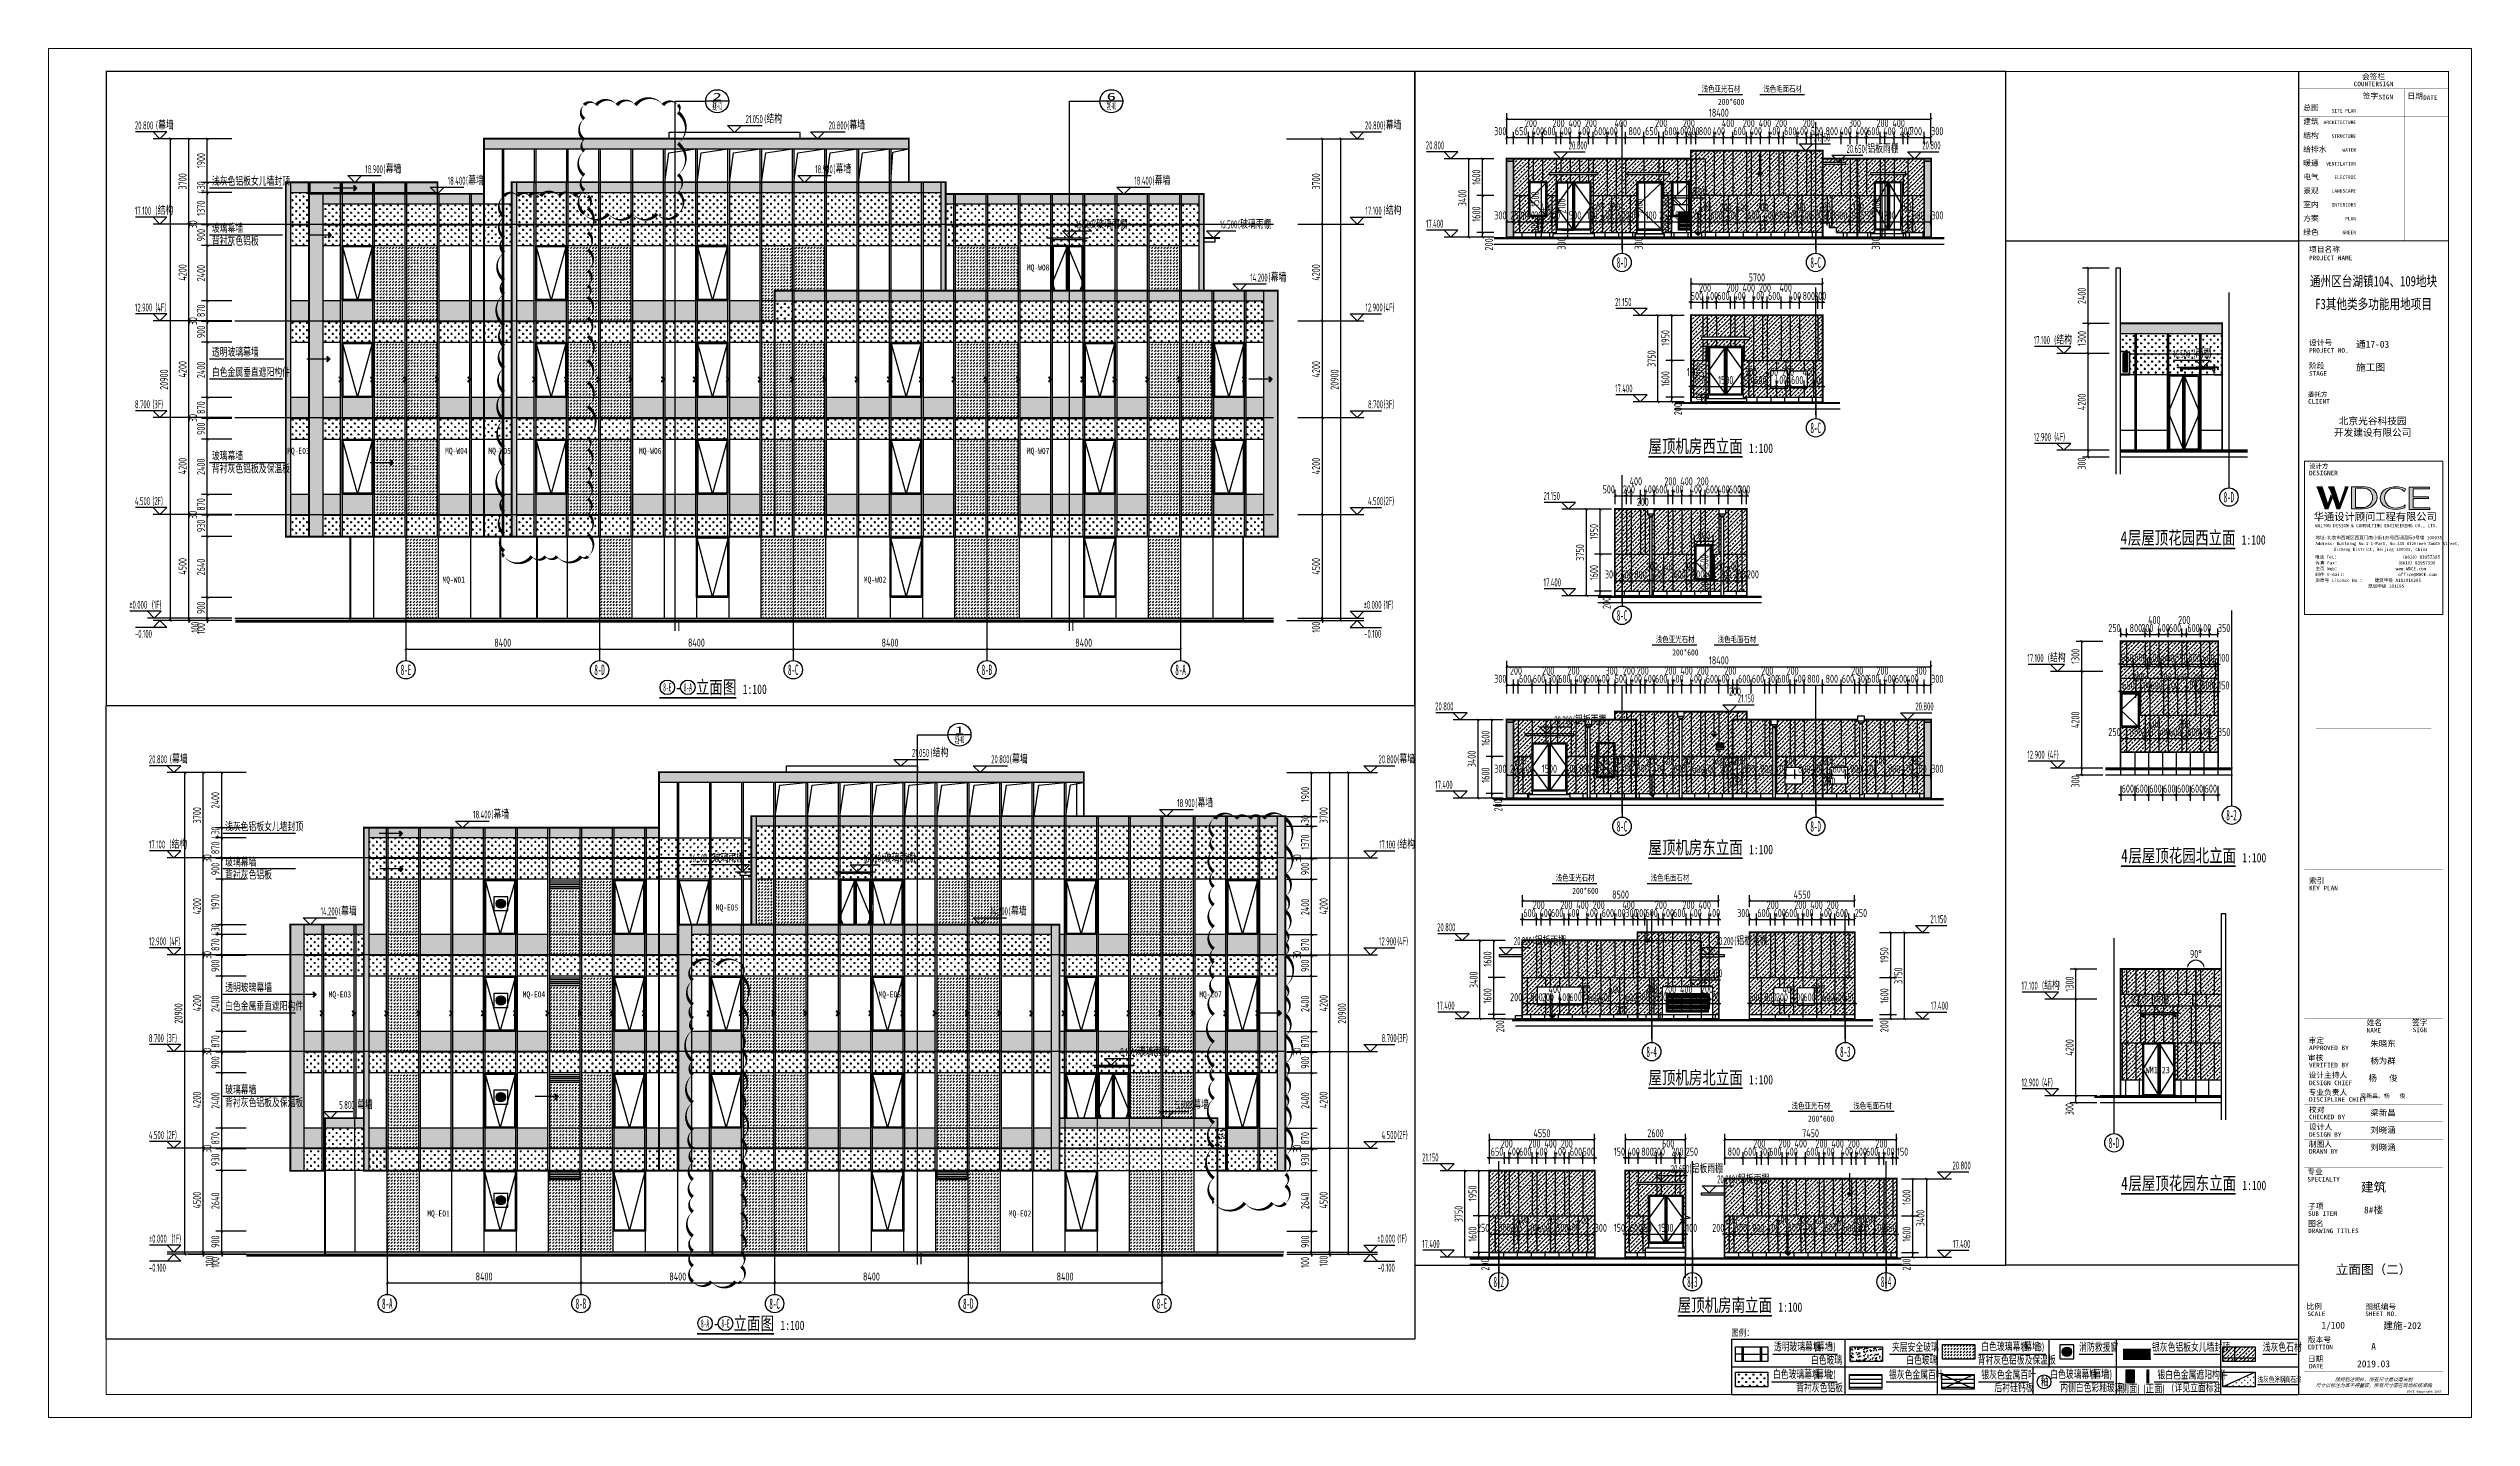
# Paper-space layout '8#立面图（二）' of a CAD drawing. Extents: x 0 to 1051, y 0 to 594.
# The model-space entities are those that its viewports show. They can reach past a viewport. Long polylines and large blocks are cut down to what shows.
import ezdxf
from ezdxf.enums import TextEntityAlignment as Align
from ezdxf.xclip import XClip

# ---------------------------------------------------------------- set-up
doc = ezdxf.new("R2010")
doc.units = 0
doc.header["$LTSCALE"] = 1000
doc.header["$MEASUREMENT"] = 0
doc.header["$XCLIPFRAME"] = 0
for name, pattern in [('109-34 轴网$0$L1$0$$AUDIT_BAD_LTYPE1', [0]), ('DASH', [0.35, 0.25, -0.1]), ('DOT2', [0.125, 0, -0.125]), ('DOTE', [2.42, 2, -0.2, 0.02, -0.2])]:
    doc.linetypes.add(name, pattern=pattern)
for name, color, linetype in [('00-图签', 7, 'Continuous'), ('00-图签签名_10', 10, 'Continuous'), ('01-标注_尺寸', 124, 'Continuous'), ('01-标注_标高', 200, 'Continuous'), ('01-标注_符号', 200, 'Continuous'), ('01-标注_轴线坐标', 132, 'Continuous'), ('02-TEXT_标注', 130, 'Continuous'), ('02-TEXT_轴号', 7, 'Continuous'), ('05-填充_156', 156, 'Continuous'), ('05-填充_18', 18, 'Continuous'), ('05-填充_天正', 26, 'Continuous'), ('A-C_玻璃幕墙', 140, 'Continuous'), ('A-C_窗', 140, 'Continuous'), ('A-C_门', 150, 'Continuous'), ('A-D-玻璃剖线', 130, 'Continuous'), ('A-D-金属剖线', 200, 'Continuous'), ('A-SE-MAT', 9, 'Continuous'), ('A-SUR_看线', 231, 'Continuous'), ('A_AXIS-轴线', 36, 'Continuous'), ('A_STR-砼柱', 51, 'Continuous'), ('AXIS_TEXT', 7, 'Continuous'), ('D_玻璃', 152, 'Continuous'), ('D_铝板', 181, 'Continuous'), ('DIM_SYMB', 3, 'Continuous'), ('E-墙面分格', 146, 'Continuous'), ('E-立面', 255, 'Continuous'), ('E-立面轮廓', 241, 'Continuous'), ('E_STRM', 7, 'Continuous'), ('PUB_HATCH', 8, 'Continuous'), ('X-立面图例$0$01-标注_符号', 200, 'Continuous'), ('X-立面图例$0$02-TEXT_标注', 130, 'Continuous'), ('X-立面图例$0$03-表格_197', 197, 'Continuous'), ('X-立面图例$0$05-填充_156', 156, 'Continuous'), ('X-立面图例$0$05-填充_18', 18, 'Continuous'), ('X-立面图例$0$05-填充_天正', 26, 'Continuous'), ('X-立面图例$0$A-0-图名图例', 2, 'Continuous'), ('X-立面图例$0$A-C_玻璃幕墙', 140, 'Continuous'), ('X-立面图例$0$A-C_窗', 140, 'Continuous')]:
    doc.layers.add(name, color=color, linetype=linetype)
doc.layers.add('04-不打印_辅助线', color=165, linetype='Continuous', plot=False)
doc.layers.add('DIM_MODI', color=6, linetype='Continuous', plot=False)
doc.styles.add('_TCH_AXIS', font='STXIHEI.TTF')
doc.styles.add('_TCH_DIM', font='ROS1', dxfattribs={"width": 0.75, "bigfont": 'JD'})
doc.styles.add('_TCH_DIM_T3', font='ROS1', dxfattribs={"width": 0.75, "bigfont": 'JD'})
doc.styles.add('_TCH_LABEL', font='', dxfattribs={"width": 0.75})
doc.styles.add('_TCH_WINDOW', font='STXIHEI.TTF', dxfattribs={"width": 0.75, "height": 3.5})
doc.styles.add('COMPLEX', font='COMPLEX')
doc.styles.add('logo-3', font='', dxfattribs={"width": 0.8})
doc.styles.get("Standard").update_dxf_attribs({"font": 'STXIHEI.TTF', "width": 0.75})
doc.styles.add('X-立面图例$0$_TCH_LABEL', font='ROS1', dxfattribs={"width": 0.75, "bigfont": 'JD'})
doc.styles.add('X-立面图例$0$HT_HWXH', font='STXIHEI.TTF', dxfattribs={"width": 0.8})
doc.styles.add('X-立面图例$0$HT_JD', font='ROS1', dxfattribs={"width": 0.8, "bigfont": 'JD'})
doc.styles.add('华文细黑', font='STXIHEI.TTF', dxfattribs={"height": 10})
doc.styles.add('图签信息$0$hwxh', font='STXIHEI.TTF')
doc.styles.add('图签信息$0$华文细黑', font='STXIHEI.TTF', dxfattribs={"height": 10})
doc.styles.get('_TCH_LABEL').set_extended_font_data('SimSun')
doc.styles.get('logo-3').set_extended_font_data('SimSun')
doc.dimstyles.new('_TCH_ARCH&&100', dxfattribs={"dimtxt": 350, "dimasz": 100, "dimexe": 250, "dimexo": 300, "dimgap": 100, "dimtad": 1, "dimdec": 0, "dimzin": 0, "dimdsep": 46, "dimtxsty": '_TCH_DIM_T3', "dimblk": 'ARCHTICK', "dimcen": 0.09, "dimclrt": 7, "dimazin": 2, "dimtfac": 1, "dimtdec": 0, "dimtix": 1, "dimtmove": 2, "dimatfit": 3, "dimfxl": 0, "dimtolj": 1, "dimtzin": 0, "dimarcsym": 0})
doc.dimstyles.new('_TCH_ARROW&&100', dxfattribs={"dimtxt": 350, "dimasz": 200, "dimexe": 250, "dimexo": 300, "dimgap": 100, "dimtad": 1, "dimdec": 0, "dimzin": 0, "dimdsep": 46, "dimtxsty": '_TCH_DIM_T3', "dimcen": 0.09, "dimclrt": 7, "dimazin": 2, "dimtfac": 1, "dimtdec": 0, "dimtix": 1, "dimtmove": 2, "dimatfit": 3, "dimfxl": 0, "dimtolj": 1, "dimtzin": 0, "dimarcsym": 0})
doc.dimstyles.new('副本 ISO-1', dxfattribs={"dimtxt": 2.5, "dimasz": 1.5, "dimexe": 1.25, "dimexo": 0.625, "dimtad": 1, "dimdec": 0, "dimtxsty": 'logo-3', "dimblk": 'ARCHTICK', "dimcen": 2.5, "dimdle": 1, "dimadec": 0, "dimazin": 0, "dimtfac": 1, "dimtdec": 0, "dimtix": 1, "dimtmove": 0, "dimatfit": 3, "dimldrblk": 'AR', "dimfxl": 0, "dimarcsym": 0})
pattern_1 = [(45, (-4328.79, -217830.64), (4e-14, 134.70384), [95.25, -95.25])]
pattern_2 = [(360, (-4328.79, -217830.64), (158.75, 158.75), [79.375, -238.125]), (90, (-4289.1, -217870.32), (-158.75, 158.75), [79.375, -238.125])]
pattern_3 = [(270, (141203.1, -171174.53), (158.75, -158.75), [79.375, -238.125]), (0, (141163.42, -171214.22), (158.75, 158.75), [79.375, -238.125])]
pattern_4 = [(360, (-2928.79, -217830.64), (158.75, 158.75), [79.375, -238.125]), (90, (-2889.1, -217870.32), (-158.75, 158.75), [79.375, -238.125])]
pattern_5 = [(360, (-1528.79, -217830.64), (158.75, 158.75), [79.375, -238.125]), (90, (-1489.1, -217870.32), (-158.75, 158.75), [79.375, -238.125])]
pattern_6 = [(360, (-128.79, -217830.64), (158.75, 158.75), [79.375, -238.125]), (90, (-89.1, -217870.32), (-158.75, 158.75), [79.375, -238.125])]
pattern_7 = [(360, (1271.21, -217830.64), (158.75, 158.75), [79.375, -238.125]), (90, (1310.9, -217870.32), (-158.75, 158.75), [79.375, -238.125])]
pattern_8 = [(360, (3611.21, -217830.64), (158.75, 158.75), [79.375, -238.125]), (90, (3650.9, -217870.32), (-158.75, 158.75), [79.375, -238.125])]
pattern_9 = [(360, (4071.21, -217830.64), (158.75, 158.75), [79.375, -238.125]), (90, (4110.9, -217870.32), (-158.75, 158.75), [79.375, -238.125])]
pattern_10 = [(360, (5471.21, -217830.64), (158.75, 158.75), [79.375, -238.125]), (90, (5510.9, -217870.32), (-158.75, 158.75), [79.375, -238.125])]
pattern_11 = [(360, (9671.21, -217830.64), (158.75, 158.75), [79.375, -238.125]), (90, (9710.9, -217870.32), (-158.75, 158.75), [79.375, -238.125])]
pattern_12 = [(360, (20871.21, -217830.64), (158.75, 158.75), [79.375, -238.125]), (90, (20910.9, -217870.32), (-158.75, 158.75), [79.375, -238.125])]
pattern_13 = [(360, (8271.21, -217830.64), (158.75, 158.75), [79.375, -238.125]), (90, (8310.9, -217870.32), (-158.75, 158.75), [79.375, -238.125])]
pattern_14 = [(360, (-4328.79, -213630.64), (158.75, 158.75), [79.375, -238.125]), (90, (-4289.1, -213670.32), (-158.75, 158.75), [79.375, -238.125])]
pattern_15 = [(360, (-4328.79, -209430.64), (158.75, 158.75), [79.375, -238.125]), (90, (-4289.1, -209470.32), (-158.75, 158.75), [79.375, -238.125])]
pattern_16 = [(360, (-4328.79, -208530.64), (158.75, 158.75), [79.375, -238.125]), (90, (-4289.1, -208570.32), (-158.75, 158.75), [79.375, -238.125])]
pattern_17 = [(45, (-4328.79, -213630.64), (4e-14, 134.70384), [95.25, -95.25])]
pattern_18 = [(45, (-4328.79, -209430.64), (4e-14, 134.70384), [95.25, -95.25])]
pattern_19 = [(45, (4071.21, -217830.64), (4e-14, 134.70384), [95.25, -95.25])]
pattern_20 = [(45, (4071.21, -213630.64), (4e-14, 134.70384), [95.25, -95.25])]
pattern_21 = [(45, (4071.21, -209430.64), (4e-14, 134.70384), [95.25, -95.25])]
pattern_22 = [(45, (12471.21, -217830.64), (4e-14, 134.70384), [95.25, -95.25])]
pattern_23 = [(45, (12471.21, -213630.64), (4e-14, 134.70384), [95.25, -95.25])]
pattern_24 = [(45, (20871.21, -217830.64), (4e-14, 134.70384), [95.25, -95.25])]
pattern_25 = [(45, (20871.21, -213630.64), (4e-14, 134.70384), [95.25, -95.25])]
pattern_26 = [(45, (20871.21, -209430.64), (4e-14, 134.70384), [95.25, -95.25])]
pattern_27 = [(45, (29271.21, -217830.64), (4e-14, 134.70384), [95.25, -95.25])]
pattern_28 = [(45, (29271.21, -213630.64), (4e-14, 134.70384), [95.25, -95.25])]
pattern_29 = [(360, (31080, 14907.46), (158.75, 158.75), [79.375, -238.125]), (90, (31119.68, 14867.77), (-158.75, 158.75), [79.375, -238.125])]
pattern_30 = [(45, (31079.99, 14907.46), (4e-14, 134.70384), [95.25, -95.25])]
pattern_31 = [(360, (32480, 14907.46), (158.75, 158.75), [79.375, -238.125]), (90, (32519.68, 14867.77), (-158.75, 158.75), [79.375, -238.125])]
pattern_32 = [(360, (35280, 14907.46), (158.75, 158.75), [79.375, -238.125]), (90, (35319.68, 14867.77), (-158.75, 158.75), [79.375, -238.125])]
pattern_33 = [(360, (36680, 14907.46), (158.75, 158.75), [79.375, -238.125]), (90, (36719.68, 14867.77), (-158.75, 158.75), [79.375, -238.125])]
pattern_34 = [(360, (38080, 14907.46), (158.75, 158.75), [79.375, -238.125]), (90, (38119.68, 14867.77), (-158.75, 158.75), [79.375, -238.125])]
pattern_35 = [(360, (39480, 14907.46), (158.75, 158.75), [79.375, -238.125]), (90, (39519.68, 14867.77), (-158.75, 158.75), [79.375, -238.125])]
pattern_36 = [(360, (40880, 14907.46), (158.75, 158.75), [79.375, -238.125]), (90, (40919.68, 14867.77), (-158.75, 158.75), [79.375, -238.125])]
pattern_37 = [(360, (42280, 14907.46), (158.75, 158.75), [79.375, -238.125]), (90, (42319.68, 14867.77), (-158.75, 158.75), [79.375, -238.125])]
pattern_38 = [(360, (31080, 19107.46), (158.75, 158.75), [79.375, -238.125]), (90, (31119.68, 19067.77), (-158.75, 158.75), [79.375, -238.125])]
pattern_39 = [(360, (31080, 23307.46), (158.75, 158.75), [79.375, -238.125]), (90, (31119.68, 23267.77), (-158.75, 158.75), [79.375, -238.125])]
pattern_40 = [(360, (31080, 20007.46), (158.75, 158.75), [79.375, -238.125]), (90, (31119.68, 19967.77), (-158.75, 158.75), [79.375, -238.125])]
pattern_41 = [(360, (31080, 24207.46), (158.75, 158.75), [79.375, -238.125]), (90, (31119.68, 24167.77), (-158.75, 158.75), [79.375, -238.125])]
pattern_42 = [(45, (31079.99, 19107.46), (4e-14, 134.70384), [95.25, -95.25])]
pattern_43 = [(45, (31079.99, 23307.46), (4e-14, 134.70384), [95.25, -95.25])]
pattern_44 = [(45, (39479.99, 14907.46), (4e-14, 134.70384), [95.25, -95.25])]
pattern_45 = [(45, (39479.99, 19107.46), (4e-14, 134.70384), [95.25, -95.25])]
pattern_46 = [(45, (47879.99, 14907.46), (4e-14, 134.70384), [95.25, -95.25])]
pattern_47 = [(45, (47879.99, 19107.46), (4e-14, 134.70384), [95.25, -95.25])]
pattern_48 = [(45, (56279.99, 19107.46), (4e-14, 134.70384), [95.25, -95.25])]
pattern_49 = [(45, (56279.99, 23307.46), (4e-14, 134.70384), [95.25, -95.25])]
pattern_50 = [(360, (31080, 14907.46), (158.75, 158.75), [79.375, -238.125]), (90, (31119.68, 14867.77), (-158.75, 158.75), [79.375, -238.125])]
pattern_51 = [(45, (-281335.97, 69481.99), (4e-14, 134.70384), [95.25, -95.25])]
pattern_52 = [(45, (-256135.97, 69481.99), (4e-14, 134.70384), [95.25, -95.25])]
pattern_53 = [(45, (-254735.97, 69481.99), (4e-14, 134.70384), [95.25, -95.25])]
pattern_54 = [(360, (-281335.97, 69481.99), (158.75, 158.75), [79.375, -238.125]), (90, (-281296.28, 69442.3), (-158.75, 158.75), [79.375, -238.125])]
pattern_55 = [(45, (-509493.13, 196644.35), (-176.77677, 176.77677), []), (45, (-509406.2, 196554.6), (-176.77677, 176.77677), [98.68425, -56.391])]
pattern_56 = [(45, (-507726.38, 190513.55), (-176.77677, 176.77677), []), (45, (-507639.45, 190423.8), (-176.77677, 176.77677), [98.68425, -56.391])]

psp = doc.layouts.new('8#立面图（二）')

# ---------------------------------------------------------------- texts
at = {"color": 3, "insert": (1008.5, 99.8), "char_height": 4, "attachment_point": 5, "style": '华文细黑'}
psp.add_mtext_dynamic_manual_height_columns('建筑', width=36.921, gutter_width=1750, heights=[0], dxfattribs=at)
at = {"color": 2, "attachment_point": 5, "style": '华文细黑'}
for s, width, gutter_width, insert, char_height in [('8#楼', 31.63, 1750, (1008.5, 89.9), 3), ('立面图（二）', 57.196, 11, (1008.5, 64), 4), ('1/100', 22.976, 11, (991, 39.7), 3), ('建施-202', 31.855, 11, (1021, 39.7), 3)]:
    psp.add_mtext_dynamic_manual_height_columns(s, width=width, gutter_width=gutter_width, heights=[0], dxfattribs=dict(at, insert=insert, char_height=char_height))

msp = doc.modelspace()

# ---------------------------------------------------------------- texts
at = {"layer": '02-TEXT_标注', "style": '华文细黑', "width": 1.685469}
for s, p, p2 in [('2', (-286110.4, 80825.7), (-285707.9, 80825.7)), ('6', (-269015.5, 80825.7), (-268613, 80825.7)), ('1', (-275605.3, 53340.9), (-275202.9, 53340.9))]:
    msp.add_text(s, height=322, dxfattribs=at).set_placement(p, p2, align=Align.FIT)
at = {"layer": '02-TEXT_标注'}
for s, height, style, width, p in [('浅色亚光石材', 265.82, '_TCH_LABEL', 0.75, (-243212.5, 81188.9)), ('浅色毛面石材', 265.82, '_TCH_LABEL', 0.75, (-240536, 81188.9)), ('200*600', 265.82, '_TCH_LABEL', 0.75, (-242500.4, 80624.4)), ('20.800', 350, '_TCH_DIM', 0.5625, (-255170.7, 78693.6)), ('20.800', 350, '_TCH_DIM', 0.5625, (-248975.4, 78693.6)), ('21.150', 350, '_TCH_DIM', 0.5625, (-238340.4, 79043.6)), ('20.650', 350, '_TCH_DIM', 0.5625, (-236925, 78543.6)), ('(', 350, '_TCH_DIM', 0.5625, (-236112.5, 78543.6)), ('铝板雨棚', 347.29, '_TCH_DIM', 0.75, (-236020.6, 78543.6)), (')', 350, '_TCH_DIM', 0.5625, (-234856.6, 78543.6)), ('20.800', 350, '_TCH_DIM', 0.5625, (-233640.4, 78693.6)), ('18.800', 350, '_TCH_DIM', 0.5625, (-243725.2, 76693.6)), ('17.400', 350, '_TCH_DIM', 0.5625, (-255170.7, 75293.6)), ('21.150', 350, '_TCH_DIM', 0.5625, (-246965, 71896.6)), ('17.100', 350, '_TCH_DIM', 0.5625, (-228806.3, 70246)), ('(', 350, '_TCH_DIM', 0.5625, (-227914, 70246)), ('结构', 347.29, '_TCH_DIM', 0.75, (-227822.1, 70246)), (')', 350, '_TCH_DIM', 0.5625, (-227240.2, 70246)), ('16.500', 350, '_TCH_DIM', 0.5625, (-222769.7, 69645.7)), ('(', 350, '_TCH_DIM', 0.5625, (-221877.4, 69645.7)), ('雨棚', 347.29, '_TCH_DIM', 0.75, (-221785.6, 69645.7)), (')', 350, '_TCH_DIM', 0.5625, (-221203.6, 69645.7)), ('17.400', 350, '_TCH_DIM', 0.5625, (-246965, 68146.6)), ('12.900', 350, '_TCH_DIM', 0.5625, (-228806.3, 66046)), ('(4F)', 350, '_TCH_DIM', 0.5625, (-227914, 66046)), ('21.150', 350, '_TCH_DIM', 0.5625, (-250067, 63487)), ('17.400', 350, '_TCH_DIM', 0.5625, (-250067, 59737)), ('浅色亚光石材', 265.82, '_TCH_LABEL', 0.75, (-245195.8, 57303.4)), ('200*600', 265.82, '_TCH_LABEL', 0.75, (-244483.6, 56738.9)), ('浅色毛面石材', 265.82, '_TCH_LABEL', 0.75, (-242519.3, 57303.4)), ('17.100', 350, '_TCH_DIM', 0.5625, (-229081.3, 56454.1)), ('(', 350, '_TCH_DIM', 0.5625, (-228189, 56454.1)), ('结构', 347.29, '_TCH_DIM', 0.75, (-228097.1, 56454.1)), (')', 350, '_TCH_DIM', 0.5625, (-227515.2, 56454.1)), ('20.800', 350, '_TCH_DIM', 0.5625, (-254767, 54353.5)), ('21.150', 350, '_TCH_DIM', 0.5625, (-241640.4, 54703.5)), ('20.800', 350, '_TCH_DIM', 0.5625, (-233940.4, 54353.5)), ('20.200', 350, '_TCH_DIM', 0.5625, (-249601.8, 53753.5)), ('12.900', 350, '_TCH_DIM', 0.5625, (-229081.3, 52254.1)), ('(4F)', 350, '_TCH_DIM', 0.5625, (-228189, 52254.1)), ('17.400', 350, '_TCH_DIM', 0.5625, (-254767, 50953.5)), ('浅色亚光石材', 265.82, '_TCH_LABEL', 0.75, (-249533.6, 46960.1)), ('200*600', 265.82, '_TCH_LABEL', 0.75, (-248821.4, 46395.7)), ('浅色毛面石材', 265.82, '_TCH_LABEL', 0.75, (-245419.9, 46960.1)), ('21.150', 350, '_TCH_DIM', 0.5625, (-233291.5, 45123.3)), ('20.800', 350, '_TCH_DIM', 0.5625, (-254682.9, 44773.3)), ('20.200', 350, '_TCH_DIM', 0.5625, (-251353.3, 44173.3)), ('(', 350, '_TCH_DIM', 0.5625, (-250540.8, 44173.3)), ('铝板雨棚', 347.29, '_TCH_DIM', 0.75, (-250448.9, 44173.3)), (')', 350, '_TCH_DIM', 0.5625, (-249285, 44173.3)), ('20.200', 350, '_TCH_DIM', 0.5625, (-242603.3, 44173.3)), ('(', 350, '_TCH_DIM', 0.5625, (-241790.8, 44173.3)), ('铝板雨棚', 347.29, '_TCH_DIM', 0.75, (-241698.9, 44173.3)), (')', 350, '_TCH_DIM', 0.5625, (-240535, 44173.3)), ('18.800', 350, '_TCH_DIM', 0.5625, (-243084, 42773.3)), ('17.100', 350, '_TCH_DIM', 0.5625, (-229335.6, 42238.1)), ('(', 350, '_TCH_DIM', 0.5625, (-228443.3, 42238.1)), ('结构', 347.29, '_TCH_DIM', 0.75, (-228351.5, 42238.1)), (')', 350, '_TCH_DIM', 0.5625, (-227769.5, 42238.1)), ('17.400', 350, '_TCH_DIM', 0.5625, (-254682.9, 41373.3)), ('17.400', 350, '_TCH_DIM', 0.5625, (-233271.8, 41373.3)), ('16.500', 350, '_TCH_DIM', 0.5625, (-224604.8, 41637.9)), ('(', 350, '_TCH_DIM', 0.5625, (-223712.6, 41637.9)), ('雨棚', 347.29, '_TCH_DIM', 0.75, (-223620.7, 41637.9)), (')', 350, '_TCH_DIM', 0.5625, (-223038.7, 41637.9)), ('12.900', 350, '_TCH_DIM', 0.5625, (-229335.6, 38038.1)), ('(4F)', 350, '_TCH_DIM', 0.5625, (-228443.3, 38038.1)), ('浅色亚光石材', 265.82, '_TCH_LABEL', 0.75, (-239309.7, 37073.8)), ('200*600', 265.82, '_TCH_LABEL', 0.75, (-238597.5, 36509.3)), ('浅色毛面石材', 265.82, '_TCH_LABEL', 0.75, (-236633.2, 37073.8)), ('20.800', 350, '_TCH_DIM', 0.5625, (-232331.1, 34434.8)), ('20.650', 350, '_TCH_DIM', 0.5625, (-244548.3, 34284.8)), ('(', 350, '_TCH_DIM', 0.5625, (-243735.8, 34284.8)), ('铝板雨棚', 347.29, '_TCH_DIM', 0.75, (-243643.9, 34284.8)), ('20.200', 350, '_TCH_DIM', 0.5625, (-242538.1, 33834.8)), (')', 350, '_TCH_DIM', 0.5625, (-242480, 34284.8)), ('(', 350, '_TCH_DIM', 0.5625, (-241725.6, 33834.8)), ('铝板雨棚', 347.29, '_TCH_DIM', 0.75, (-241633.7, 33834.8)), (')', 350, '_TCH_DIM', 0.5625, (-240469.7, 33834.8)), ('17.400', 350, '_TCH_DIM', 0.5625, (-232311.5, 31034.8))]:
    msp.add_text(s, height=height, dxfattribs=dict(at, style=style, width=width)).set_placement(p)
at = {"layer": '02-TEXT_标注', "width": 0.75}
for s, height, p in [('屋顶机房西立面', 570.85, (-245516, 65534.4)), ('1:100', 407.75, (-241153.4, 65526)), ('4', 570.9, (-225042.2, 61562)), ('层屋顶花园西立面', 570.85, (-224724.7, 61562)), ('1:100', 407.75, (-219786, 61550.6)), ('屋顶机房东立面', 570.85, (-245516, 48124.5)), ('1:100', 407.75, (-241153.4, 48116)), ('层屋顶花园北立面', 570.85, (-224698.4, 47770.2)), ('4', 570.9, (-225015.9, 47770.2)), ('1:100', 407.75, (-219759.8, 47758.7)), ('屋顶机房北立面', 570.85, (-245516, 38137.1)), ('1:100', 407.75, (-241153.4, 38128.7)), ('4', 570.9, (-225015.9, 33554.2)), ('层屋顶花园东立面', 570.85, (-224698.4, 33554.2)), ('1:100', 407.75, (-219759.8, 33542.8)), ('屋顶机房南立面', 570.85, (-244247.1, 28271.1)), ('1:100', 407.75, (-239884.4, 28262.6))]:
    msp.add_text(s, height=height, dxfattribs=at).set_placement(p)
at = {"layer": '02-TEXT_标注', "color": 0, "width": 0.75}
for s, height, p in [('立面图', 570.85, (-286833, 55076.2)), ('-', 570.9, (-287723.2, 55076.2)), ('1:100', 407.75, (-284800.1, 55069.4)), ('-', 570.9, (-286087.7, 27479.2)), ('立面图', 570.85, (-285197.4, 27479.2)), ('1:100', 407.75, (-283164.6, 27472.3))]:
    msp.add_text(s, height=height, dxfattribs=at).set_placement(p)
at = {"layer": '02-TEXT_标注', "color": 0}
for s, width, p, p2 in [('8-E', 0.700422, (-288251.4, 55178), (-287895, 55178)), ('8-A', 0.612546, (-287361.1, 55178), (-287004.8, 55178)), ('8-A', 0.612546, (-286615.9, 27581), (-286259.5, 27581)), ('8-E', 0.700422, (-285725.6, 27581), (-285369.2, 27581))]:
    msp.add_text(s, height=356.38, dxfattribs=dict(at, width=width)).set_placement(p, p2, align=Align.FIT)
at = {"layer": 'E-墙面分格', "style": '_TCH_WINDOW', "width": 0.75}
msp.add_text('WM1423', height=285.43, dxfattribs=at).set_placement((-223950, 38608.1))

# ---------------------------------------------------------------- blocks, each defined once
blk = doc.blocks.new('图框-A1')
for points, const_width in [([(0, 0), (841, 0), (841, 594), (0, 594)], 0.05), ([(766, 584), (25, 584), (25, 10), (766, 10)], 0.5)]:
    blk.add_lwpolyline(points, close=True, dxfattribs=dict(const_width=const_width))
at = {"const_width": 0.05}
for points in [[(420.5, 594), (420.5, 592)], [(0, 297), (2, 297)], [(841, 297), (839, 297)], [(420.5, 0), (420.5, 2)]]:
    blk.add_lwpolyline(points, dxfattribs=at)
blk = doc.blocks.new('图签信息$0$WDCE Copyright200X')
at = {"const_width": 0.016}
blk.add_lwpolyline([(-10.6, 1.3, 1), (-11.4, 1.3, 1)], format="xyb", close=True, dxfattribs=at)
at = {"style": '图签信息$0$华文细黑'}
for s, p in [('WDCE ', (-11.5, 0.5)), ('     Copyright ', (-3.5, 0.5))]:
    blk.add_text(s, height=1, dxfattribs=at).set_placement(p, align=Align.BOTTOM_RIGHT)
blk.add_text('c', height=0.6, dxfattribs=at).set_placement((-11, 1.3), align=Align.MIDDLE_CENTER)
blk.add_attdef('200X', text='', height=1, dxfattribs=at).set_placement((-0.5, 0.5), align=Align.BOTTOM_RIGHT)
blk = doc.blocks.new('图签信息$0$logo2')
h = blk.add_hatch(color=7)
h.paths.add_polyline_path([(19.02, -7.36), (15.84, -7.36), (15.84, -3.97), (18.97, -3.97), (18.97, -4.24), (16.46, -4.24), (16.46, -5.45), (18.81, -5.45), (18.81, -5.69), (16.47, -5.69), (16.47, -7.12), (19.02, -7.12)])
edge = h.paths.add_edge_path()
edge.add_spline(control_points=[(15.26, -4.21), (15.26, -4.21), (15.13, -4.65), (15.13, -4.65), (15.13, -4.65), (14.62, -4.1), (13.73, -4.1), (13.04, -4.1), (12.07, -4.54), (12.08, -5.62), (12.08, -6.49), (12.77, -7.16), (13.73, -7.17), (14.66, -7.17), (15.23, -6.68), (15.23, -6.68), (15.23, -6.68), (15.16, -7.11), (15.16, -7.11), (13.63, -7.7), (11.42, -7.29), (11.41, -5.64), (11.4, -3.72), (14.16, -3.66), (15.26, -4.21)], knot_values=[0, 0, 0, 0, 1, 1, 1, 2, 2, 2, 3, 3, 3, 4, 4, 4, 5, 5, 5, 6, 6, 6, 7, 7, 7, 8, 8, 8, 8], degree=3, periodic=0)
edge = h.paths.add_edge_path(flags=16)
edge.add_spline(control_points=[(10.23, -5.57), (10.23, -5.16), (10.12, -4.83), (9.9, -4.58), (9.63, -4.27), (9.23, -4.12), (8.69, -4.12), (8.69, -4.12), (7.64, -4.12), (7.64, -4.12), (7.64, -4.12), (7.64, -7.1), (7.64, -7.1), (7.64, -7.1), (8.66, -7.1), (8.66, -7.1), (9.13, -7.1), (9.52, -6.93), (9.82, -6.6), (10.09, -6.31), (10.23, -5.96), (10.23, -5.57)], knot_values=[0, 0, 0, 0, 1, 1, 1, 2, 2, 2, 3, 3, 3, 4, 4, 4, 5, 5, 5, 6, 6, 6, 7, 7, 7, 7], degree=3, periodic=0)
edge = h.paths.add_edge_path()
edge.add_spline(control_points=[(10.92, -5.51), (10.92, -5.96), (10.72, -6.37), (10.34, -6.72), (9.92, -7.1), (9.41, -7.29), (8.82, -7.29), (8.82, -7.29), (7.03, -7.29), (7.03, -7.29), (7.03, -7.29), (7.03, -3.92), (7.03, -3.92), (7.03, -3.92), (9.1, -3.92), (9.1, -3.92), (9.59, -3.92), (10.01, -4.06), (10.36, -4.34), (10.73, -4.64), (10.92, -5.03), (10.92, -5.51)], knot_values=[0, 0, 0, 0, 1, 1, 1, 2, 2, 2, 3, 3, 3, 4, 4, 4, 5, 5, 5, 6, 6, 6, 7, 7, 7, 7], degree=3, periodic=0)
at = {"lineweight": 0}
blk.add_lwpolyline([(19.02, -7.36), (15.84, -7.36), (15.84, -3.97), (18.97, -3.97), (18.97, -4.24), (16.46, -4.24), (16.46, -5.45), (18.81, -5.45), (18.81, -5.69), (16.47, -5.69), (16.47, -7.12), (19.02, -7.12), (19.02, -7.36)], dxfattribs=at)
for points, knots in [([(15.26, -4.21), (15.26, -4.21), (15.13, -4.65), (15.13, -4.65), (15.13, -4.65), (14.62, -4.1), (13.73, -4.1), (13.04, -4.1), (12.07, -4.54), (12.08, -5.62), (12.08, -6.49), (12.77, -7.16), (13.73, -7.17), (14.66, -7.17), (15.23, -6.68), (15.23, -6.68), (15.23, -6.68), (15.16, -7.11), (15.16, -7.11), (13.63, -7.7), (11.42, -7.29), (11.41, -5.64), (11.4, -3.72), (14.16, -3.66), (15.26, -4.21)], [0, 0, 0, 0, 1, 1, 1, 2, 2, 2, 3, 3, 3, 4, 4, 4, 5, 5, 5, 6, 6, 6, 7, 7, 7, 8, 8, 8, 8]), ([(10.92, -5.51), (10.92, -5.96), (10.72, -6.37), (10.34, -6.72), (9.92, -7.1), (9.41, -7.29), (8.82, -7.29), (8.82, -7.29), (7.03, -7.29), (7.03, -7.29), (7.03, -7.29), (7.03, -3.92), (7.03, -3.92), (7.03, -3.92), (9.1, -3.92), (9.1, -3.92), (9.59, -3.92), (10.01, -4.06), (10.36, -4.34), (10.73, -4.64), (10.92, -5.03), (10.92, -5.51)], [0, 0, 0, 0, 1, 1, 1, 2, 2, 2, 3, 3, 3, 4, 4, 4, 5, 5, 5, 6, 6, 6, 7, 7, 7, 7]), ([(10.23, -5.57), (10.23, -5.16), (10.12, -4.83), (9.9, -4.58), (9.63, -4.27), (9.23, -4.12), (8.69, -4.12), (8.69, -4.12), (7.64, -4.12), (7.64, -4.12), (7.64, -4.12), (7.64, -7.1), (7.64, -7.1), (7.64, -7.1), (8.66, -7.1), (8.66, -7.1), (9.13, -7.1), (9.52, -6.93), (9.82, -6.6), (10.09, -6.31), (10.23, -5.96), (10.23, -5.57)], [0, 0, 0, 0, 1, 1, 1, 2, 2, 2, 3, 3, 3, 4, 4, 4, 5, 5, 5, 6, 6, 6, 7, 7, 7, 7])]:
    blk.add_open_spline(points, degree=3, knots=knots, dxfattribs=at)
blk = doc.blocks.new('图签信息$0$logo1')
h = blk.add_hatch(color=8)
edge = h.paths.add_edge_path()
edge.add_spline(control_points=[(3.86, -5.21), (3.63, -5.88), (3.39, -6.56), (3.39, -6.56), (3.39, -6.56), (2.5, -3.91), (2.5, -3.91), (2.5, -3.91), (1.8, -3.91), (1.69, -3.91), (2.02, -4.39), (2.95, -7.27), (2.95, -7.27), (2.95, -7.27), (3.44, -7.27), (3.44, -7.27), (3.44, -7.27), (4.03, -5.66), (4.03, -5.66), (4.03, -5.66), (3.86, -5.21), (3.86, -5.21)], knot_values=[0, 0, 0, 0, 1, 1, 1, 2, 2, 2, 3, 3, 3, 4, 4, 4, 5, 5, 5, 6, 6, 6, 7, 7, 7, 7], degree=3, periodic=0)
h = blk.add_hatch(color=7)
edge = h.paths.add_edge_path()
edge.add_spline(control_points=[(6.04, -3.91), (6.09, -4.1), (5.2, -6.56), (5.2, -6.56), (5.2, -6.56), (4.3, -3.91), (4.3, -3.91), (4.3, -3.91), (3.6, -3.91), (3.49, -3.91), (3.82, -4.39), (4.75, -7.27), (4.75, -7.27), (4.75, -7.27), (5.24, -7.27), (5.24, -7.27), (5.24, -7.27), (6.33, -4.3), (6.33, -4.3), (6.33, -4.3), (6.48, -3.91), (6.48, -3.91), (6.48, -3.91), (6.21, -3.91), (6.04, -3.91)], knot_values=[0, 0, 0, 0, 1, 1, 1, 2, 2, 2, 3, 3, 3, 4, 4, 4, 5, 5, 5, 6, 6, 6, 7, 7, 7, 8, 8, 8, 8], degree=3, periodic=0)
at = {"color": 8, "lineweight": 0}
blk.add_open_spline([(3.86, -5.21), (3.63, -5.88), (3.39, -6.56), (3.39, -6.56), (3.39, -6.56), (2.5, -3.91), (2.5, -3.91), (2.5, -3.91), (1.8, -3.91), (1.69, -3.91), (2.02, -4.39), (2.95, -7.27), (2.95, -7.27), (2.95, -7.27), (3.44, -7.27), (3.44, -7.27), (3.44, -7.27), (4.03, -5.66), (4.03, -5.66), (4.03, -5.66), (3.86, -5.21), (3.86, -5.21)], degree=3, knots=[0, 0, 0, 0, 1, 1, 1, 2, 2, 2, 3, 3, 3, 4, 4, 4, 5, 5, 5, 6, 6, 6, 7, 7, 7, 7], dxfattribs=at)
at = {"lineweight": 0}
blk.add_open_spline([(6.04, -3.91), (6.09, -4.1), (5.2, -6.56), (5.2, -6.56), (5.2, -6.56), (4.3, -3.91), (4.3, -3.91), (4.3, -3.91), (3.6, -3.91), (3.49, -3.91), (3.82, -4.39), (4.75, -7.27), (4.75, -7.27), (4.75, -7.27), (5.24, -7.27), (5.24, -7.27), (5.24, -7.27), (6.33, -4.3), (6.33, -4.3), (6.33, -4.3), (6.48, -3.91), (6.48, -3.91), (6.48, -3.91), (6.21, -3.91), (6.04, -3.91)], degree=3, knots=[0, 0, 0, 0, 1, 1, 1, 2, 2, 2, 3, 3, 3, 4, 4, 4, 5, 5, 5, 6, 6, 6, 7, 7, 7, 8, 8, 8, 8], dxfattribs=at)
blk.add_blockref('图签信息$0$logo2', (0, 0))
blk = doc.blocks.new('图签信息$0$时间-logo')
at = {"layer": 'Defpoints', "lineweight": 0}
blk.add_lwpolyline([(0, -23.46), (-21.17, -23.46), (-21.17, 0), (0, 0), (0, -23.46)], dxfattribs=at)
blk.add_blockref('图签信息$0$logo1', (-20.97, 0))
at = {"style": '图签信息$0$hwxh'}
for s, height, p in [('华通设计顾问工程有限公司 ', 1.15, (-19.73, -9.05)), ('WALTON DESIGN & CONSULTING ENGINEERING CO., LTD.', 0.5, (-19.5, -10.1)), ('电话 Tel：                        （8610）83957395 ', 0.5, (-19.56, -14.91)), ('Address: Building No.3 C-Park, No.135 Xizhimen South Street, ', 0.47, (-19.48, -12.83)), ('地址:北京市西城区西直门南小街135号西派国际3号楼 100035', 0.5, (-19.48, -11.94)), ('Xicheng District, Beijing 100035, China ', 0.47, (-16.69, -13.72)), ('传真 Fax：                      （8610）83957590 ', 0.5, (-19.48, -15.8)), ('主页 Web：                      www.WDCE.com ', 0.5, (-19.48, -16.69)), ('资质号 Licence No.：    建筑甲级 A111010265 ', 0.5, (-19.48, -18.47)), ('邮件 E-mail：                    office@WDCE.com ', 0.5, (-19.48, -17.58)), ('   规划甲级 101195', 0.5, (-12.6, -19.36))]:
    blk.add_text(s, height=height, dxfattribs=at).set_placement(p)
blk = doc.blocks.new('图签信息')
at = {"const_width": 0.5}
for points in [[(-65, 574), (-65, 500.5), (0, 500.5), (0, 574)], [(-65, 0), (0, 0), (0, 500.5), (-65, 500.5)]]:
    blk.add_lwpolyline(points, close=True, dxfattribs=at)
at = {"const_width": 0.05}
for points in [[(-65, 566.5), (0, 566.5)], [(-65, 560.5), (0, 560.5)], [(-39.1, 566.5), (-39.1, 500.5)], [(-19.1, 566.5), (-19.1, 500.5)], [(-65, 554.5), (0, 554.5)], [(-65, 548.5), (0, 548.5)], [(-65, 542.5), (0, 542.5)], [(-65, 536.5), (0, 536.5)], [(-65, 530.5), (0, 530.5)], [(-65, 524.5), (0, 524.5)], [(-65, 518.5), (0, 518.5)], [(-65, 512.5), (0, 512.5)], [(-65, 512.5), (0, 512.5)], [(-65, 506.5), (0, 506.5)], [(-65, 500.5), (0, 500.5)], [(-62.5, 450.9), (-2.5, 450.9)], [(-62.5, 440.9), (-2.5, 440.9)], [(-2.5, 407.9), (-2.5, 436.1), (-62.5, 436.1), (-62.5, 407.9)], [(-62.5, 407.9), (-2.5, 407.9)], [(-62.5, 404.9), (-62.5, 227.8)], [(-62.5, 404.9), (-2.5, 404.9)], [(-62.5, 227.8), (-2.5, 227.8), (-2.5, 404.9)], [(-57.5, 338.4), (-7.5, 338.4)], [(-57.5, 288.8), (-7.5, 288.8)], [(-57.5, 234.9), (-7.5, 234.9)], [(-62.5, 227.8), (-2.5, 227.8)], [(-62.5, 217.7), (-2.5, 217.7)], [(-62.5, 103.3), (-2.5, 103.3), (-2.5, 163.3), (-62.5, 163.3), (-62.5, 103.3)], [(-37.5, 163.3), (-37.5, 103.3)], [(-20, 163.3), (-20, 103.3)], [(-62.5, 155.8), (-2.5, 155.8)], [(-62.5, 148.3), (-2.5, 148.3)], [(-62.5, 140.8), (-2.5, 140.8)], [(-62.5, 133.3), (-2.5, 133.3)], [(-62.5, 125.8), (-2.5, 125.8)], [(-62.5, 118.3), (-2.5, 118.3)], [(-62.5, 110.8), (-2.5, 110.8)], [(-62.5, 98.5), (-2.5, 98.5), (-2.5, 10), (-62.5, 10), (-62.5, 98.5)], [(-62.5, 83.5), (-2.5, 83.5)], [(-62.5, 76), (-2.5, 76)], [(-62.5, 40), (-2.5, 40)], [(-37.5, 40), (-37.5, 26)], [(-62.5, 26), (-2.5, 26)], [(-62.5, 18), (-2.5, 18)]]:
    blk.add_lwpolyline(points, dxfattribs=at)
at = {"ltscale": 0.001, "xscale": 2.834689937531525, "yscale": 2.834689937531525, "zscale": 2.834689937531525}
blk.add_blockref('图签信息$0$时间-logo', (-2.5, 404.9), dxfattribs=at)
blk.add_blockref('图签信息$0$WDCE Copyright200X', (-2.5, 0)).add_auto_attribs({'200X': '2007'})
at = {"style": '图签信息$0$华文细黑'}
for s, height, p in [('COUNTERSIGN', 2, (-32.5, 569.6)), ('会签栏', 2.4, (-32.5, 573))]:
    blk.add_text(s, height=height, dxfattribs=at).set_placement(p, align=Align.TOP_CENTER)
for s, height, p in [('总图', 2.4, (-63, 559.5)), ('签字', 2.4, (-37.2, 564.6)), ('SIGN', 2, (-30.3, 563.9)), ('日期', 2.4, (-17.8, 564.6)), ('DATE', 2, (-11, 563.7)), ('建筑', 2.4, (-63, 553.5)), ('结构', 2.4, (-63, 547.5)), ('给排水', 2.4, (-63, 541.5)), ('暖通', 2.4, (-63, 535.5)), ('电气', 2.4, (-63, 529.5)), ('景观', 2.4, (-63, 523.5)), ('室内', 2.4, (-63, 517.5)), ('绿色', 2.4, (-63, 505.5)), ('方案', 2.4, (-63, 511.5)), ('项目名称', 2.4, (-60.5, 498)), ('PROJECT NAME', 2, (-60.5, 494.1)), ('设计号', 2.4, (-60.5, 457.5)), ('PROJECT NO.', 2, (-60.5, 454)), ('STAGE', 2, (-60.5, 444)), ('阶段', 2.4, (-60.5, 447.5)), ('委托方', 2, (-60.9, 434.9)), ('CLIENT', 2, (-60.9, 431.9)), ('设计方', 2, (-60.5, 403.8)), ('DESIGNER', 2, (-60.5, 400.8)), ('索引', 2.4, (-60.5, 224.1)), ('KEY PLAN', 2, (-60.5, 220.7)), ('姓名', 2.4, (-35.5, 162.5)), ('NAME', 2, (-35.5, 159)), ('签字', 2.4, (-15.8, 162.6)), ('SIGN', 2, (-15.5, 159.2)), ('审核', 2.4, (-61, 147.3)), ('审定', 2.4, (-60.7, 154.8)), ('APPROVED BY', 2, (-60.5, 151.4)), ('设计主持人', 2.4, (-60.7, 139.8)), ('VERIFIED BY', 2, (-60.5, 143.9)), ('专业负责人', 2.4, (-60.7, 132.3)), ('DESIGN CHIEF', 2, (-60.5, 136.2)), ('DISCIPLINE CHIEF', 2, (-60.5, 129)), ('校对', 2.4, (-60.5, 124.8)), ('CHECKED BY', 2, (-60.5, 121.4)), ('设计人', 2.4, (-60.5, 117.3)), ('制图人', 2.4, (-60.6, 109.8)), ('DESIGN BY', 2, (-60.5, 113.8)), ('DRAWN BY', 2, (-60.5, 106.5)), ('专业', 2.4, (-61.2, 97.9)), ('SPECIALTY', 2, (-61.2, 94.4)), ('SUB ITEM', 2, (-60.9, 79.5)), ('子项', 2.4, (-60.9, 82.9)), ('图名', 2.4, (-60.9, 75.4)), ('DRAWING TITLES', 2, (-60.9, 72)), ('比例', 2.4, (-61.6, 39.4)), ('SCALE', 2, (-61.2, 36)), ('SHEET NO.', 2, (-36.1, 36)), ('图纸编号', 2.4, (-36.1, 39.3)), ('版本号', 2.4, (-61, 25)), ('EDITION', 2, (-61.1, 21.6)), ('日期', 2.4, (-61, 16.7)), ('DATE', 2, (-60.5, 13.3))]:
    blk.add_text(s, height=height, dxfattribs=at).set_placement(p, align=Align.TOP_LEFT)
for s, p in [('SITE PLAN', (-40.1, 557.7)), ('ARCHITECTURE', (-40.1, 552.7)), ('STRUCTURE', (-40.1, 546.7)), ('WATER', (-40.1, 540.7)), ('VENTILATION', (-40.1, 534.7)), ('ELECTRIC', (-40.1, 528.9)), ('INTERIORS', (-40.1, 516.9)), ('LANDSCAPE', (-40.1, 522.9)), ('GREEN', (-40.1, 504.9)), ('PLAN', (-40.1, 510.9))]:
    blk.add_text(s, height=1.5, dxfattribs=at).set_placement(p, align=Align.TOP_RIGHT)
at = {"color": 4, "style": '图签信息$0$华文细黑', "width": 0.75}
for s, p in [('通州区台湖镇104、109地块', (-32.5, 480.8)), ('F3其他类多功能用地项目', (-32.5, 470.9))]:
    blk.add_text(s, height=4.5, dxfattribs=at).set_placement(p, align=Align.CENTER)
at = {"color": 4, "style": '图签信息$0$华文细黑'}
for s, p in [('A', (-32.5, 19.4)), ('2019.03', (-32.5, 11.8))]:
    blk.add_text(s, height=3, dxfattribs=at).set_placement(p, align=Align.CENTER)
at = {"style": '图签信息$0$华文细黑', "oblique": 20}
for s, p in [('尺寸以标注为准不得量取，所有尺寸需在现场校核准确', (-32.5, 4)), ('除特别注明外，所有尺寸是以毫米制', (-32.5, 6.5))]:
    blk.add_text(s, height=1.5, dxfattribs=at).set_placement(p, align=Align.MIDDLE_CENTER)
at = {"color": 4, "ltscale": 0.001, "char_height": 3, "width": 58.489, "style": '图签信息$0$华文细黑'}
for s, insert, attachment_point in [('通17-03', (-40.1, 455.5), 4), ('施工图', (-40.1, 445.5), 4), ('北京光谷科技园\\P开发建设有限公司', (-32.9, 419.7), 5)]:
    blk.add_mtext(s, dxfattribs=dict(at, insert=insert, attachment_point=attachment_point))
blk = doc.blocks.new('图签-A1')
at = {"color": 2}
blk.add_blockref('图签信息', (0, 0), dxfattribs=at)
blk = doc.blocks.new('X-立面图例$0$tysrytr6u')
at = {"color": 131}
blk.add_circle((0, 0), 300, dxfattribs=at)
at = {"color": 131, "style": 'X-立面图例$0$_TCH_LABEL', "width": 0.75}
blk.add_text('釉', height=347, dxfattribs=at).set_placement((-142, -185))
blk = doc.blocks.new('X-立面图例$0$trsajtytuj')
h = blk.add_hatch(color=1)
h.dxf.hatch_style = 1
h.paths.add_polyline_path([(-200, 0, 1), (200, 0, 1)])
at = {"color": 1}
blk.add_lwpolyline([(-300, -300), (300, -300), (300, 300), (-300, 300)], close=True, dxfattribs=at)
blk.add_circle((0, 0), 200, dxfattribs=at)
blk = doc.blocks.new('X-立面图例')
at = {"layer": 'X-立面图例$0$05-填充_156'}
h = blk.add_hatch(dxfattribs=at)
h.set_pattern_fill('DASH', color=256, scale=100, angle=45)
h.set_pattern_definition([(45, (7368.89, -26991.35), (1e-14, 134.70384), [95.25, -95.25])])
h.paths.add_polyline_path([(10551, 1528), (10551, 2172), (9151, 2172), (9151, 1528)])
h = blk.add_hatch(dxfattribs=at)
h.set_pattern_fill('天然石材', color=256, scale=50)
h.set_pattern_definition([(45, (9014.98, -29401.6), (-176.7768, 176.7768), []), (45, (9101.91, -29491.35), (-176.7768, 176.7768), [98.6842, -56.391])])
h.paths.add_polyline_path([(22712, 1428), (22712, 2072), (21312, 2072), (21312, 1428)])
h = blk.add_hatch(dxfattribs=at)
h.set_pattern_fill('CROSS', color=136, scale=100)
h.set_pattern_definition([(0, (-1603.78, -29391.35), (158.75, 158.75), [79.375, -238.125]), (90, (-1564.1, -29431.04), (-158.75, 158.75), [79.375, -238.125])])
h.paths.add_polyline_path([(178, 972), (178, 328), (1578, 328), (1578, 972)])
h = blk.add_hatch(dxfattribs=at)
h.set_pattern_fill('石膏板', color=256, scale=50)
h.set_pattern_definition([(45, (-163.54, 35.86), (-125, 125), [40, -136.7767]), (135, (114.75, 35.86), (-125, -125), [40, -136.7767])])
h.paths.add_polyline_path([(21312, 328), (22712, 328), (22712, 972)])
at = {"layer": 'X-立面图例$0$05-填充_18'}
h = blk.add_hatch(color=256, dxfattribs=at)
h.dxf.hatch_style = 1
h.paths.add_polyline_path([(16983, 1965), (18175, 1965), (18175, 1535), (16983, 1535)])
h = blk.add_hatch(color=256, dxfattribs=at)
h.dxf.hatch_style = 1
h.paths.add_polyline_path([(17113, 1076), (17466, 1076), (17466, 509), (17113, 509)])
h = blk.add_hatch(color=256, dxfattribs=at)
h.dxf.hatch_style = 1
h.paths.add_polyline_path([(18025, 508), (18085, 508), (18085, 1075), (18025, 1075)])
at = {"layer": 'X-立面图例$0$05-填充_天正'}
h = blk.add_hatch(dxfattribs=at)
h.set_pattern_fill('AR-CONC', color=256, scale=200)
h.set_pattern_definition([(50, (-2384.33, -29491.35), (364.3693, -31.8782), [38.1, -419.1]), (355, (-2384.33, -29491.35), (-70.4857, 382.1133), [30.48, -335.28]), (100.451, (-2353.97, -29494), (293.885, 350.2334), [32.38, -356.18]), (46.1842, (-2384.33, -29389.75), (542.158, -84.0847), [57.15, -628.65]), (96.6356, (-2339.15, -29396.76), (474.8085, 494.851), [48.57, -534.27]), (351.184, (-2384.33, -29389.75), (474.809, 494.85), [45.72, -502.92]), (21, (-2333.53, -29415.15), (303.2298, -204.531), [38.1, -419.1]), (326, (-2333.53, -29415.15), (123.604, 368.376), [30.48, -335.28]), (71.4514, (-2308.26, -29432.2), (426.833, 163.8457), [32.38, -356.18]), (37.5, (-2384.33, -29491.35), (6.1772, 169.1101), [0, -331.216, 0, -340.36, 0, -336.55]), (7.5, (-2384.33, -29491.35), (133.6393, 200.3611), [0, -194.056, 0, -323.596, 0, -128.27]), (327.5, (-2497.62, -29491.35), (271.1812, -11.4575), [0, -127, 0, -396.24, 0, -525.78]), (317.5, (-2548.42, -29491.35), (296.2584, 50.853), [0, -165.1, 0, -263.144, 0, -373.38])])
h.paths.add_polyline_path([(6547, 1428), (6547, 2072), (5147, 2072), (5147, 1428)])
at = {"layer": 'X-立面图例$0$A-C_窗'}
h = blk.add_hatch(dxfattribs=at)
h.set_pattern_fill('ANSI31', color=256, scale=110, angle=135)
h.set_pattern_definition([(180, (-3998.79, -1200), (-4e-14, -174.625), [])])
h.paths.add_polyline_path([(6518, 228), (6518, 872), (5118, 872), (5118, 228)])
h = blk.add_hatch(dxfattribs=at)
h.set_pattern_fill('ANSI31', color=256, scale=110, angle=135)
h.set_pattern_definition([(180, (4.95, -1200), (-4e-14, -174.625), [])])
h.paths.add_polyline_path([(10522, 228), (10522, 872), (9122, 872), (9122, 228)])
at = {"layer": 'X-立面图例$0$01-标注_符号'}
for p, q in [((1787, 1750), (4599, 1750)), ((6856, 1750), (8734, 1750)), ((10724, 1750), (13625, 1750)), ((15078, 1750), (16541, 1750)), ((18312, 1750), (21172, 1750)), ((23050, 1750), (24526, 1750)), ((1740, 550), (4587, 550)), ((6712, 550), (8896, 550)), ((10716, 550), (12900, 550)), ((14228, 550), (16588, 550)), ((18327, 550), (21127, 550)), ((22807, 438), (24597, 438))]:
    blk.add_line(p, q, dxfattribs=at)
at = {"layer": 'X-立面图例$0$03-表格_197'}
for p, q in [((0, 2400), (24597, 2400)), ((0, 2400), (0, 0)), ((4915, 2400), (4915, 0)), ((8918, 2400), (8918, 0)), ((13757, 2400), (13757, 1200)), ((16677, 2400), (16677, 0)), ((21204, 2400), (21204, 0)), ((24597, 2400), (24597, 0)), ((0, 1200), (24597, 1200)), ((13062, 1200), (13062, 0)), ((0, 0), (24597, 0))]:
    blk.add_line(p, q, dxfattribs=at)
at = {"layer": 'X-立面图例$0$A-C_玻璃幕墙'}
blk.add_lwpolyline([(22712, 972), (21312, 328)], dxfattribs=at)
at = {"layer": 'X-立面图例$0$A-C_窗'}
for p, q in [((461, 1750), (178, 1750)), ((461, 1428), (461, 2072)), ((521, 1428), (521, 2072)), ((521, 1750), (1257, 1750)), ((1257, 1428), (1257, 2072)), ((1317, 1428), (1317, 2072)), ((1317, 1750), (1578, 1750)), ((16983, 1965), (18185, 1965)), ((18025, 1075), (18025, 508)), ((18085, 1075), (18085, 508)), ((21312, 1597), (22712, 1597)), ((21813, 2072), (21813, 1428)), ((10522, 872), (9122, 228)), ((10522, 228), (9122, 872))]:
    blk.add_line(p, q, dxfattribs=at)
for points in [[(9151, 2172), (10551, 2172), (10551, 1528), (9151, 1528)], [(178, 2072), (1578, 2072), (1578, 1428), (178, 1428)], [(5147, 2072), (6547, 2072), (6547, 1428), (5147, 1428)], [(17113, 1076), (17466, 1076), (17466, 509), (17113, 509)], [(18085, 508), (18025, 508), (18025, 1075), (18085, 1075)], [(21312, 2072), (22712, 2072), (22712, 1428), (21312, 1428)], [(178, 972), (1578, 972), (1578, 328), (178, 328)], [(5118, 872), (6518, 872), (6518, 228), (5118, 228)], [(9122, 872), (10522, 872), (10522, 228), (9122, 228)], [(21312, 972), (22712, 972), (22712, 328), (21312, 328)]]:
    blk.add_lwpolyline(points, close=True, dxfattribs=at)
for points in [[(16983, 1535), (18185, 1535)], [(17183, 1965), (17183, 1535)], [(17985, 1965), (17985, 1535)], [(17985, 1965), (17985, 1535)]]:
    blk.add_lwpolyline(points, dxfattribs=at)
blk.add_blockref('X-立面图例$0$trsajtytuj', (14545, 1853))
blk.add_blockref('X-立面图例$0$tysrytr6u', (13555, 550), dxfattribs=at)
at = {"insert": (16777, 404), "char_height": 350, "width": 27209.6, "attachment_point": 1, "style": 'X-立面图例$0$HT_JD'}
blk.add_mtext('(侧面) (正面)\\P\\pl3150;{\\C1;\\P\\pl0;}    ', dxfattribs=at)
at = {"layer": 'X-立面图例$0$01-标注_符号', "color": 7, "style": 'X-立面图例$0$_TCH_LABEL', "width": 0.75}
for s, height, p in [('浅灰色涂料', 248.1, (22816, 508)), ('/', 250, (23855, 508)), ('真石漆', 248.1, (23993, 508))]:
    blk.add_text(s, height=height, dxfattribs=at).set_placement(p)
at = {"layer": 'X-立面图例$0$02-TEXT_标注', "style": 'X-立面图例$0$_TCH_LABEL', "width": 0.75}
for s, height, p in [('透明玻璃幕墙', 347.3, (1834, 1878)), ('(', 350, (3580, 1878)), ('幕墙', 347.3, (3702, 1878)), ('1)', 350, (4284, 1878)), ('夹层安全玻璃', 347.3, (6957, 1855)), ('白色玻璃幕墙', 347.3, (10833, 1878)), ('(', 350, (12579, 1878)), ('幕墙', 347.3, (12701, 1878)), ('3)', 350, (13283, 1878)), ('消防救援窗', 347.3, (15077, 1855)), ('银灰色铝板女儿墙封顶', 347.3, (18235, 1855)), ('浅灰色石材', 347.3, (23043, 1855)), ('白色玻璃幕墙', 347.3, (1795, 678)), ('白色玻璃', 347.3, (3438, 1295)), ('(', 350, (3541, 678)), ('幕墙', 347.3, (3664, 678)), ('2)', 350, (4246, 678)), ('白色玻璃', 347.3, (7573, 1295)), ('背衬灰色铝板及保温板', 347.3, (10677, 1295)), ('白色玻璃幕墙', 347.3, (13822, 678)), ('(', 350, (15568, 678)), ('幕墙', 347.3, (15691, 678)), ('1)', 350, (16273, 678)), ('背衬灰色铝板', 347.3, (2803, 95)), ('银灰色金属百叶', 347.3, (6831, 655)), ('银灰色金属百叶', 347.3, (10835, 655)), ('后衬硅钙板', 347.3, (11403, 95)), ('内侧白色彩釉玻璃', 347.3, (14254, 95)), ('银白色金属遮阳构件', 347.3, (18471, 655)), ('(', 350, (19093, 95)), ('详见立面标注', 347.3, (19215, 95)), (')', 350, (20961, 95))]:
    blk.add_text(s, height=height, dxfattribs=at).set_placement(p)
at = {"layer": 'X-立面图例$0$A-0-图名图例', "style": 'X-立面图例$0$HT_HWXH', "width": 0.8}
blk.add_text('图例：', height=290.1, dxfattribs=at).set_placement((-12, 2538))
blk = doc.blocks.new('A$C2DDF4F07')
at = {"layer": 'A-C_窗'}
for points in [[(0, 2400), (1340, 2400), (1340, 0), (0, 0)], [(50, 2350), (1290, 2350), (1290, 50), (50, 50)]]:
    blk.add_lwpolyline(points, close=True, dxfattribs=at)
blk.add_lwpolyline([(0, 2400), (670, 0), (1340, 2400)], dxfattribs=at)
blk = doc.blocks.new('A$C45C43561')
at = {"layer": 'A-C_窗'}
for points in [[(60, -1000), (60, 2270), (1400, 2270), (1400, -1000)], [(730, 2270), (60, 2270), (60, -1000), (730, -1000)], [(680, 2220), (110, 2220), (110, -950), (680, -950)], [(780, 2220), (1350, 2220), (1350, -950), (780, -950)]]:
    blk.add_lwpolyline(points, close=True, dxfattribs=at)
blk.add_lwpolyline([(730, 2270), (60, 635), (730, -1000), (1400, 635), (730, 2270)], dxfattribs=at)
blk = doc.blocks.new('yp')
at = {"layer": 'D_玻璃'}
blk.add_lwpolyline([(-1610, 168), (150, 168), (150, 150), (-1610, 150)], close=True, dxfattribs=at)
at = {"layer": 'D_铝板'}
blk.add_line((-1400, 100), (-60, 100), dxfattribs=at)
for points in [[(-1460, 150), (-1400, 150), (-1400, 0), (-1460, 0), (-1460, 150)], [(-60, 150), (0, 150), (0, 0), (-60, 0), (-60, 150)]]:
    blk.add_lwpolyline(points, dxfattribs=at)
for points in [[(-1457, 147), (-1403, 147), (-1403, 3), (-1457, 3)], [(-57, 147), (-3, 147), (-3, 3), (-57, 3)]]:
    blk.add_lwpolyline(points, close=True, dxfattribs=at)
blk = doc.blocks.new('*U33')
at = {"layer": 'A-D-玻璃剖线'}
blk.add_lwpolyline([(0, -18), (-700, -18), (-700, 0), (0, 0)], dxfattribs=at)
at = {"layer": 'D_铝板'}
for p, q in [((0, -18), (-500, -18, 0)), ((-500, -168, 0), (-500, -18)), ((0, -168), (-500, -168, 0))]:
    blk.add_line(p, q, dxfattribs=at)
blk = doc.blocks.new('*U24')
at = {"layer": '05-填充_18'}
h = blk.add_hatch(color=256, dxfattribs=at)
h.dxf.hatch_style = 1
h.paths.add_polyline_path([(60, -14550), (0, -14550), (0, 310), (60, 310)])
blk.add_lwpolyline([(60, -14550), (0, -14550), (0, 310), (60, 310)], close=True)
blk = doc.blocks.new('*U27')
at = {"layer": '05-填充_18'}
h = blk.add_hatch(color=256, dxfattribs=at)
h.dxf.hatch_style = 1
h.paths.add_polyline_path([(60, -190), (0, -190), (0, 310), (60, 310)])
blk.add_lwpolyline([(60, -190), (0, -190), (0, 310), (60, 310)], close=True)
blk = doc.blocks.new('*U23')
at = {"layer": '05-填充_18'}
h = blk.add_hatch(color=256, dxfattribs=at)
h.dxf.hatch_style = 1
h.paths.add_polyline_path([(60, -15050), (0, -15050), (0, 310), (60, 310)])
blk.add_lwpolyline([(60, -15050), (0, -15050), (0, 310), (60, 310)], close=True)
blk = doc.blocks.new('*U26')
at = {"layer": '05-填充_18'}
h = blk.add_hatch(color=256, dxfattribs=at)
h.dxf.hatch_style = 1
h.paths.add_polyline_path([(60, -4390), (0, -4390), (0, 310), (60, 310)])
blk.add_lwpolyline([(60, -4390), (0, -4390), (0, 310), (60, 310)], close=True)
blk = doc.blocks.new('*U28')
at = {"layer": '05-填充_18'}
h = blk.add_hatch(color=256, dxfattribs=at)
h.dxf.hatch_style = 1
h.paths.add_polyline_path([(60, -3890), (0, -3890), (0, 310), (60, 310)])
blk.add_lwpolyline([(60, -3890), (0, -3890), (0, 310), (60, 310)], close=True)
blk = doc.blocks.new('*U25')
at = {"layer": '05-填充_18'}
h = blk.add_hatch(color=256, dxfattribs=at)
h.dxf.hatch_style = 1
h.paths.add_polyline_path([(60, -10350), (0, -10350), (0, 310), (60, 310)])
blk.add_lwpolyline([(60, -10350), (0, -10350), (0, 310), (60, 310)], close=True)
blk = doc.blocks.new('dsfdsg')
at = {"layer": 'A-C_窗'}
for points in [[(1340, 2400), (0, 2400)], [(1340, 0), (0, 0)]]:
    blk.add_lwpolyline(points, dxfattribs=at)
blk.add_wipeout([(0, 1300), (0, 1035), (1340, 1035), (1340, 1300)])
for points in [[(0, 2400), (1340, 2400), (1340, 0), (0, 0)], [(50, 2350), (1290, 2350), (1290, 50), (50, 50)]]:
    blk.add_lwpolyline(points, close=True, dxfattribs=at)
blk.add_lwpolyline([(0, 2400), (670, 0), (1340, 2400)], dxfattribs=at)
blk = doc.blocks.new('_ArchTick')
at = {"color": 0, "linetype": 'ByBlock', "const_width": 0.4}
blk.add_lwpolyline([(-0.5, -0.5), (0.5, 0.5)], dxfattribs=at)
blk = doc.blocks.new('*X7')
at = {"color": 0}
for p, q in [((-1012.312, 1692.723), (-1012.284, 1692.723)), ((-1012.312, 1692.722), (-1012.312, 1692.723)), ((-1012.311, 1692.724), (-1012.285, 1692.724)), ((-1012.311, 1692.721), (-1012.311, 1692.724)), ((-1012.311, 1692.722), (-1012.283, 1692.722)), ((-1012.31, 1692.725), (-1012.286, 1692.725)), ((-1012.31, 1692.72), (-1012.31, 1692.725)), ((-1012.31, 1692.721), (-1012.282, 1692.721)), ((-1012.309, 1692.726), (-1012.287, 1692.726)), ((-1012.309, 1692.719), (-1012.309, 1692.726)), ((-1012.309, 1692.72), (-1012.281, 1692.72)), ((-1012.308, 1692.727), (-1012.288, 1692.727)), ((-1012.308, 1692.718), (-1012.308, 1692.727)), ((-1012.308, 1692.719), (-1012.28, 1692.719)), ((-1012.307, 1692.728), (-1012.289, 1692.728)), ((-1012.307, 1692.717), (-1012.307, 1692.728)), ((-1012.307, 1692.718), (-1012.279, 1692.718)), ((-1012.306, 1692.729), (-1012.29, 1692.729)), ((-1012.306, 1692.716), (-1012.306, 1692.729)), ((-1012.306, 1692.717), (-1012.278, 1692.717)), ((-1012.305, 1692.73), (-1012.291, 1692.73)), ((-1012.305, 1692.715), (-1012.305, 1692.73)), ((-1012.305, 1692.716), (-1012.277, 1692.716)), ((-1012.304, 1692.731), (-1012.292, 1692.731)), ((-1012.304, 1692.714), (-1012.304, 1692.731)), ((-1012.304, 1692.715), (-1012.276, 1692.715)), ((-1012.303, 1692.732), (-1012.293, 1692.732)), ((-1012.303, 1692.713), (-1012.303, 1692.732)), ((-1012.303, 1692.714), (-1012.275, 1692.714)), ((-1012.302, 1692.733), (-1012.294, 1692.733)), ((-1012.302, 1692.712), (-1012.302, 1692.733)), ((-1012.302, 1692.713), (-1012.274, 1692.713)), ((-1012.301, 1692.734), (-1012.295, 1692.734)), ((-1012.301, 1692.711), (-1012.301, 1692.734)), ((-1012.301, 1692.712), (-1012.273, 1692.712)), ((-1012.3, 1692.735), (-1012.296, 1692.735)), ((-1012.3, 1692.71), (-1012.3, 1692.735)), ((-1012.3, 1692.711), (-1012.272, 1692.711)), ((-1012.3, 1692.63), (-1012.271, 1692.63)), ((-1012.3, 1692.605), (-1012.3, 1692.63)), ((-1012.299, 1692.736), (-1012.297, 1692.736)), ((-1012.299, 1692.709), (-1012.299, 1692.736)), ((-1012.299, 1692.71), (-1012.271, 1692.71)), ((-1012.299, 1692.631), (-1012.27, 1692.631)), ((-1012.299, 1692.604), (-1012.299, 1692.631)), ((-1012.298, 1692.708), (-1012.298, 1692.736)), ((-1012.298, 1692.709), (-1012.27, 1692.709)), ((-1012.298, 1692.632), (-1012.269, 1692.632)), ((-1012.298, 1692.603), (-1012.298, 1692.632)), ((-1012.297, 1692.707), (-1012.297, 1692.735)), ((-1012.297, 1692.708), (-1012.269, 1692.708)), ((-1012.297, 1692.633), (-1012.268, 1692.633)), ((-1012.297, 1692.604), (-1012.297, 1692.633)), ((-1012.296, 1692.706), (-1012.296, 1692.734)), ((-1012.296, 1692.707), (-1012.268, 1692.707)), ((-1012.296, 1692.634), (-1012.267, 1692.634)), ((-1012.296, 1692.605), (-1012.296, 1692.634)), ((-1012.295, 1692.705), (-1012.295, 1692.733)), ((-1012.295, 1692.706), (-1012.267, 1692.706)), ((-1012.295, 1692.635), (-1012.266, 1692.635)), ((-1012.295, 1692.606), (-1012.295, 1692.635)), ((-1012.294, 1692.704), (-1012.294, 1692.732)), ((-1012.294, 1692.705), (-1012.266, 1692.705)), ((-1012.294, 1692.636), (-1012.265, 1692.636)), ((-1012.294, 1692.607), (-1012.294, 1692.636)), ((-1012.293, 1692.703), (-1012.293, 1692.731)), ((-1012.293, 1692.704), (-1012.265, 1692.704)), ((-1012.293, 1692.637), (-1012.264, 1692.637)), ((-1012.293, 1692.608), (-1012.293, 1692.637)), ((-1012.292, 1692.702), (-1012.292, 1692.73)), ((-1012.292, 1692.703), (-1012.264, 1692.703)), ((-1012.292, 1692.638), (-1012.263, 1692.638)), ((-1012.292, 1692.609), (-1012.292, 1692.638)), ((-1012.291, 1692.701), (-1012.291, 1692.729)), ((-1012.291, 1692.702), (-1012.263, 1692.702)), ((-1012.291, 1692.639), (-1012.262, 1692.639)), ((-1012.291, 1692.61), (-1012.291, 1692.639)), ((-1012.29, 1692.7), (-1012.29, 1692.728)), ((-1012.29, 1692.701), (-1012.262, 1692.701)), ((-1012.29, 1692.64), (-1012.261, 1692.64)), ((-1012.29, 1692.611), (-1012.29, 1692.64)), ((-1012.289, 1692.699), (-1012.289, 1692.727)), ((-1012.289, 1692.7), (-1012.261, 1692.7)), ((-1012.289, 1692.641), (-1012.26, 1692.641)), ((-1012.289, 1692.612), (-1012.289, 1692.641)), ((-1012.288, 1692.698), (-1012.288, 1692.726)), ((-1012.288, 1692.699), (-1012.26, 1692.699)), ((-1012.288, 1692.642), (-1012.259, 1692.642)), ((-1012.288, 1692.613), (-1012.288, 1692.642)), ((-1012.287, 1692.697), (-1012.287, 1692.725)), ((-1012.287, 1692.698), (-1012.259, 1692.698)), ((-1012.287, 1692.643), (-1012.258, 1692.643)), ((-1012.287, 1692.614), (-1012.287, 1692.643)), ((-1012.286, 1692.696), (-1012.286, 1692.724)), ((-1012.286, 1692.697), (-1012.258, 1692.697)), ((-1012.286, 1692.644), (-1012.257, 1692.644)), ((-1012.286, 1692.615), (-1012.286, 1692.644)), ((-1012.285, 1692.695), (-1012.285, 1692.723)), ((-1012.285, 1692.696), (-1012.257, 1692.696)), ((-1012.285, 1692.645), (-1012.256, 1692.645)), ((-1012.285, 1692.616), (-1012.285, 1692.645)), ((-1012.284, 1692.694), (-1012.284, 1692.722)), ((-1012.284, 1692.695), (-1012.256, 1692.695)), ((-1012.284, 1692.646), (-1012.255, 1692.646)), ((-1012.284, 1692.617), (-1012.284, 1692.646)), ((-1012.283, 1692.693), (-1012.283, 1692.721)), ((-1012.283, 1692.694), (-1012.255, 1692.694)), ((-1012.283, 1692.647), (-1012.254, 1692.647)), ((-1012.283, 1692.618), (-1012.283, 1692.647)), ((-1012.282, 1692.692), (-1012.282, 1692.72)), ((-1012.282, 1692.693), (-1012.254, 1692.693)), ((-1012.282, 1692.648), (-1012.253, 1692.648)), ((-1012.282, 1692.619), (-1012.282, 1692.648)), ((-1012.281, 1692.691), (-1012.281, 1692.719)), ((-1012.281, 1692.692), (-1012.253, 1692.692)), ((-1012.281, 1692.649), (-1012.252, 1692.649)), ((-1012.281, 1692.62), (-1012.281, 1692.649)), ((-1012.28, 1692.69), (-1012.28, 1692.718)), ((-1012.28, 1692.691), (-1012.252, 1692.691)), ((-1012.28, 1692.65), (-1012.251, 1692.65)), ((-1012.28, 1692.621), (-1012.28, 1692.65)), ((-1012.279, 1692.689), (-1012.279, 1692.717)), ((-1012.279, 1692.69), (-1012.251, 1692.69)), ((-1012.279, 1692.651), (-1012.25, 1692.651)), ((-1012.279, 1692.622), (-1012.279, 1692.651)), ((-1012.278, 1692.688), (-1012.278, 1692.716)), ((-1012.278, 1692.689), (-1012.25, 1692.689)), ((-1012.278, 1692.652), (-1012.249, 1692.652)), ((-1012.278, 1692.623), (-1012.278, 1692.652)), ((-1012.277, 1692.687), (-1012.277, 1692.715)), ((-1012.277, 1692.688), (-1012.249, 1692.688)), ((-1012.277, 1692.653), (-1012.248, 1692.653)), ((-1012.277, 1692.624), (-1012.277, 1692.653)), ((-1012.276, 1692.686), (-1012.276, 1692.714)), ((-1012.276, 1692.687), (-1012.248, 1692.687)), ((-1012.276, 1692.654), (-1012.247, 1692.654)), ((-1012.276, 1692.625), (-1012.276, 1692.654)), ((-1012.275, 1692.685), (-1012.275, 1692.713)), ((-1012.275, 1692.686), (-1012.247, 1692.686)), ((-1012.275, 1692.655), (-1012.246, 1692.655)), ((-1012.275, 1692.626), (-1012.275, 1692.655)), ((-1012.274, 1692.684), (-1012.274, 1692.712)), ((-1012.274, 1692.685), (-1012.246, 1692.685)), ((-1012.274, 1692.656), (-1012.245, 1692.656)), ((-1012.274, 1692.627), (-1012.274, 1692.656)), ((-1012.273, 1692.683), (-1012.273, 1692.711)), ((-1012.273, 1692.684), (-1012.245, 1692.684)), ((-1012.273, 1692.657), (-1012.244, 1692.657)), ((-1012.273, 1692.628), (-1012.273, 1692.657)), ((-1012.272, 1692.682), (-1012.272, 1692.71)), ((-1012.272, 1692.683), (-1012.244, 1692.683)), ((-1012.272, 1692.658), (-1012.243, 1692.658)), ((-1012.272, 1692.629), (-1012.272, 1692.658)), ((-1012.271, 1692.681), (-1012.271, 1692.709)), ((-1012.271, 1692.682), (-1012.243, 1692.682)), ((-1012.271, 1692.659), (-1012.242, 1692.659)), ((-1012.271, 1692.63), (-1012.271, 1692.659)), ((-1012.27, 1692.68), (-1012.27, 1692.708)), ((-1012.27, 1692.681), (-1012.242, 1692.681)), ((-1012.27, 1692.66), (-1012.241, 1692.66)), ((-1012.27, 1692.631), (-1012.27, 1692.66)), ((-1012.269, 1692.679), (-1012.269, 1692.707)), ((-1012.269, 1692.68), (-1012.241, 1692.68)), ((-1012.269, 1692.661), (-1012.24, 1692.661)), ((-1012.269, 1692.632), (-1012.269, 1692.661)), ((-1012.268, 1692.678), (-1012.268, 1692.706)), ((-1012.268, 1692.679), (-1012.24, 1692.679)), ((-1012.268, 1692.662), (-1012.239, 1692.662)), ((-1012.268, 1692.633), (-1012.268, 1692.662)), ((-1012.267, 1692.677), (-1012.267, 1692.705)), ((-1012.267, 1692.678), (-1012.239, 1692.678)), ((-1012.267, 1692.663), (-1012.238, 1692.663)), ((-1012.267, 1692.634), (-1012.267, 1692.663)), ((-1012.266, 1692.676), (-1012.266, 1692.704)), ((-1012.266, 1692.677), (-1012.238, 1692.677)), ((-1012.266, 1692.664), (-1012.237, 1692.664)), ((-1012.266, 1692.635), (-1012.266, 1692.664)), ((-1012.265, 1692.675), (-1012.265, 1692.703)), ((-1012.265, 1692.676), (-1012.237, 1692.676)), ((-1012.265, 1692.665), (-1012.236, 1692.665)), ((-1012.265, 1692.636), (-1012.265, 1692.665)), ((-1012.264, 1692.674), (-1012.264, 1692.702)), ((-1012.264, 1692.675), (-1012.236, 1692.675)), ((-1012.264, 1692.666), (-1012.235, 1692.666)), ((-1012.264, 1692.637), (-1012.264, 1692.666)), ((-1012.263, 1692.673), (-1012.263, 1692.701)), ((-1012.263, 1692.674), (-1012.235, 1692.674)), ((-1012.263, 1692.667), (-1012.234, 1692.667)), ((-1012.263, 1692.638), (-1012.263, 1692.667)), ((-1012.262, 1692.672), (-1012.262, 1692.7)), ((-1012.262, 1692.673), (-1012.234, 1692.673)), ((-1012.262, 1692.668), (-1012.233, 1692.668)), ((-1012.262, 1692.639), (-1012.262, 1692.668)), ((-1012.261, 1692.671), (-1012.261, 1692.699)), ((-1012.261, 1692.672), (-1012.233, 1692.672)), ((-1012.261, 1692.669), (-1012.232, 1692.669)), ((-1012.261, 1692.64), (-1012.261, 1692.669)), ((-1012.26, 1692.67), (-1012.26, 1692.698)), ((-1012.26, 1692.671), (-1012.232, 1692.671)), ((-1012.26, 1692.67), (-1012.231, 1692.67)), ((-1012.26, 1692.641), (-1012.26, 1692.67)), ((-1012.259, 1692.642), (-1012.259, 1692.697)), ((-1012.258, 1692.643), (-1012.258, 1692.696)), ((-1012.257, 1692.644), (-1012.257, 1692.695)), ((-1012.256, 1692.645), (-1012.256, 1692.694)), ((-1012.255, 1692.646), (-1012.255, 1692.693)), ((-1012.254, 1692.647), (-1012.254, 1692.692)), ((-1012.253, 1692.648), (-1012.253, 1692.691)), ((-1012.252, 1692.649), (-1012.252, 1692.69)), ((-1012.251, 1692.65), (-1012.251, 1692.689)), ((-1012.25, 1692.651), (-1012.25, 1692.688)), ((-1012.249, 1692.652), (-1012.249, 1692.687)), ((-1012.248, 1692.653), (-1012.248, 1692.686)), ((-1012.247, 1692.654), (-1012.247, 1692.685)), ((-1012.246, 1692.655), (-1012.246, 1692.684)), ((-1012.245, 1692.656), (-1012.245, 1692.683)), ((-1012.244, 1692.657), (-1012.244, 1692.682)), ((-1012.243, 1692.658), (-1012.243, 1692.681)), ((-1012.242, 1692.659), (-1012.242, 1692.68)), ((-1012.241, 1692.66), (-1012.241, 1692.679)), ((-1012.24, 1692.661), (-1012.24, 1692.678)), ((-1012.239, 1692.662), (-1012.239, 1692.677)), ((-1012.238, 1692.663), (-1012.238, 1692.676)), ((-1012.237, 1692.664), (-1012.237, 1692.675)), ((-1012.236, 1692.665), (-1012.236, 1692.674)), ((-1012.235, 1692.666), (-1012.235, 1692.673)), ((-1012.234, 1692.667), (-1012.234, 1692.672)), ((-1012.233, 1692.668), (-1012.233, 1692.671)), ((-1012.232, 1692.669), (-1012.232, 1692.67)), ((-1012.312, 1692.618), (-1012.283, 1692.618)), ((-1012.312, 1692.617), (-1012.312, 1692.618)), ((-1012.311, 1692.619), (-1012.282, 1692.619)), ((-1012.311, 1692.616), (-1012.311, 1692.619)), ((-1012.311, 1692.617), (-1012.284, 1692.617)), ((-1012.31, 1692.62), (-1012.281, 1692.62)), ((-1012.31, 1692.615), (-1012.31, 1692.62)), ((-1012.31, 1692.616), (-1012.285, 1692.616)), ((-1012.309, 1692.621), (-1012.28, 1692.621)), ((-1012.309, 1692.614), (-1012.309, 1692.621)), ((-1012.309, 1692.615), (-1012.286, 1692.615)), ((-1012.308, 1692.622), (-1012.279, 1692.622)), ((-1012.308, 1692.613), (-1012.308, 1692.622)), ((-1012.308, 1692.614), (-1012.287, 1692.614)), ((-1012.307, 1692.623), (-1012.278, 1692.623)), ((-1012.307, 1692.612), (-1012.307, 1692.623)), ((-1012.307, 1692.613), (-1012.288, 1692.613)), ((-1012.306, 1692.624), (-1012.277, 1692.624)), ((-1012.306, 1692.611), (-1012.306, 1692.624)), ((-1012.306, 1692.612), (-1012.289, 1692.612)), ((-1012.305, 1692.625), (-1012.276, 1692.625)), ((-1012.305, 1692.61), (-1012.305, 1692.625)), ((-1012.305, 1692.611), (-1012.29, 1692.611)), ((-1012.304, 1692.626), (-1012.275, 1692.626)), ((-1012.304, 1692.609), (-1012.304, 1692.626)), ((-1012.304, 1692.61), (-1012.291, 1692.61)), ((-1012.303, 1692.627), (-1012.274, 1692.627)), ((-1012.303, 1692.608), (-1012.303, 1692.627)), ((-1012.303, 1692.609), (-1012.292, 1692.609)), ((-1012.302, 1692.628), (-1012.273, 1692.628)), ((-1012.302, 1692.607), (-1012.302, 1692.628)), ((-1012.302, 1692.608), (-1012.293, 1692.608)), ((-1012.301, 1692.629), (-1012.272, 1692.629)), ((-1012.301, 1692.606), (-1012.301, 1692.629)), ((-1012.301, 1692.607), (-1012.294, 1692.607)), ((-1012.3, 1692.606), (-1012.295, 1692.606)), ((-1012.299, 1692.605), (-1012.296, 1692.605)), ((-1012.298, 1692.604), (-1012.297, 1692.604))]:
    blk.add_line(p, q, dxfattribs=at)
blk = doc.blocks.new('A-ARROW')
blk.add_lwpolyline([(0.081, 0.052), (0.067, 0.067), (0, 0), (0.067, -0.067), (0.081, -0.052), (0.028, 0)], close=True)
at = {"rotation": 180}
blk.add_blockref('*X7', (-1012.231, 1692.67), dxfattribs=at)
blk = doc.blocks.new('AR')
at = {"xscale": -21.59999999986031, "yscale": 21.59999999999127, "zscale": 21.6, "rotation": 359.9999997162888}
blk.add_blockref('A-ARROW', (0, 0), dxfattribs=at)
blk = doc.blocks.new('*D2361')
at = {"layer": '01-标注_轴线坐标', "color": 0, "lineweight": -2, "transparency": 16777216}
for p, q in [((51695, -2918), (53008, -2918)), ((52758, -6618), (52758, -2918)), ((51695, -6618), (53008, -6618))]:
    blk.add_line(p, q, dxfattribs=at)
at = {"layer": 'Defpoints', "color": 0, "transparency": 16777216}
for p in [(51395, -2918), (52758, -2918), (51395, -6618)]:
    blk.add_point(p, dxfattribs=at)
at = {"layer": '01-标注_轴线坐标', "color": 0, "lineweight": -2, "transparency": 16777216, "xscale": 100, "yscale": 100, "zscale": 100}
for p, rotation in [((52758, -2918), 90), ((52758, -6618), 270)]:
    blk.add_blockref('_ArchTick', p, dxfattribs=dict(at, rotation=rotation))
at = {"layer": '01-标注_轴线坐标', "color": 7, "transparency": 16777216, "insert": (52483, -4768), "char_height": 350, "attachment_point": 5, "rotation": 90, "style": '_TCH_DIM_T3'}
blk.add_mtext('\\A1;3700', dxfattribs=at)
blk = doc.blocks.new('*D2362')
at = {"layer": '01-标注_轴线坐标', "color": 0, "lineweight": -2, "transparency": 16777216}
for p, q in [((51695, -6618), (53008, -6618)), ((52758, -10818), (52758, -6618)), ((51695, -10818), (53008, -10818))]:
    blk.add_line(p, q, dxfattribs=at)
at = {"layer": 'Defpoints', "color": 0, "transparency": 16777216}
for p in [(51395, -6618), (52758, -6618), (51395, -10818)]:
    blk.add_point(p, dxfattribs=at)
at = {"layer": '01-标注_轴线坐标', "color": 0, "lineweight": -2, "transparency": 16777216, "xscale": 100, "yscale": 100, "zscale": 100}
for p, rotation in [((52758, -6618), 90), ((52758, -10818), 270)]:
    blk.add_blockref('_ArchTick', p, dxfattribs=dict(at, rotation=rotation))
at = {"layer": '01-标注_轴线坐标', "color": 7, "transparency": 16777216, "insert": (52483, -8718), "char_height": 350, "attachment_point": 5, "rotation": 90, "style": '_TCH_DIM_T3'}
blk.add_mtext('\\A1;4200', dxfattribs=at)
blk = doc.blocks.new('*D2363')
at = {"layer": '01-标注_轴线坐标', "color": 0, "lineweight": -2, "transparency": 16777216}
for p, q in [((51695, -10818), (53008, -10818)), ((52758, -15018), (52758, -10818)), ((51695, -15018), (53008, -15018))]:
    blk.add_line(p, q, dxfattribs=at)
at = {"layer": 'Defpoints', "color": 0, "transparency": 16777216}
for p in [(51395, -10818), (52758, -10818), (51395, -15018)]:
    blk.add_point(p, dxfattribs=at)
at = {"layer": '01-标注_轴线坐标', "color": 0, "lineweight": -2, "transparency": 16777216, "xscale": 100, "yscale": 100, "zscale": 100}
for p, rotation in [((52758, -10818), 90), ((52758, -15018), 270)]:
    blk.add_blockref('_ArchTick', p, dxfattribs=dict(at, rotation=rotation))
at = {"layer": '01-标注_轴线坐标', "color": 7, "transparency": 16777216, "insert": (52483, -12918), "char_height": 350, "attachment_point": 5, "rotation": 90, "style": '_TCH_DIM_T3'}
blk.add_mtext('\\A1;4200', dxfattribs=at)
blk = doc.blocks.new('*D2364')
at = {"layer": '01-标注_轴线坐标', "color": 0, "lineweight": -2, "transparency": 16777216}
for p, q in [((51695, -15018), (53008, -15018)), ((52758, -19218), (52758, -15018)), ((51695, -19218), (53008, -19218))]:
    blk.add_line(p, q, dxfattribs=at)
at = {"layer": 'Defpoints', "color": 0, "transparency": 16777216}
for p in [(51395, -15018), (52758, -15018), (51395, -19218)]:
    blk.add_point(p, dxfattribs=at)
at = {"layer": '01-标注_轴线坐标', "color": 0, "lineweight": -2, "transparency": 16777216, "xscale": 100, "yscale": 100, "zscale": 100}
for p, rotation in [((52758, -15018), 90), ((52758, -19218), 270)]:
    blk.add_blockref('_ArchTick', p, dxfattribs=dict(at, rotation=rotation))
at = {"layer": '01-标注_轴线坐标', "color": 7, "transparency": 16777216, "insert": (52483, -17118), "char_height": 350, "attachment_point": 5, "rotation": 90, "style": '_TCH_DIM_T3'}
blk.add_mtext('\\A1;4200', dxfattribs=at)
blk = doc.blocks.new('*D2365')
at = {"layer": '01-标注_轴线坐标', "color": 0, "lineweight": -2, "transparency": 16777216}
for p, q in [((51695, -19218), (53008, -19218)), ((52758, -23718), (52758, -19218)), ((51695, -23718), (53008, -23718))]:
    blk.add_line(p, q, dxfattribs=at)
at = {"layer": 'Defpoints', "color": 0, "transparency": 16777216}
for p in [(51395, -19218), (52758, -19218), (51395, -23718)]:
    blk.add_point(p, dxfattribs=at)
at = {"layer": '01-标注_轴线坐标', "color": 0, "lineweight": -2, "transparency": 16777216, "xscale": 100, "yscale": 100, "zscale": 100}
for p, rotation in [((52758, -19218), 90), ((52758, -23718), 270)]:
    blk.add_blockref('_ArchTick', p, dxfattribs=dict(at, rotation=rotation))
at = {"layer": '01-标注_轴线坐标', "color": 7, "transparency": 16777216, "insert": (52483, -21468), "char_height": 350, "attachment_point": 5, "rotation": 90, "style": '_TCH_DIM_T3'}
blk.add_mtext('\\A1;4500', dxfattribs=at)
blk = doc.blocks.new('*D2366')
at = {"layer": '01-标注_轴线坐标', "color": 0, "lineweight": -2, "transparency": 16777216}
for p, q in [((51695, -23718), (53008, -23718)), ((51695, -23818), (53008, -23818)), ((52758, -23718), (52758, -23618)), ((52758, -23818), (52758, -23718)), ((52758, -23818), (52758, -23918))]:
    blk.add_line(p, q, dxfattribs=at)
at = {"layer": 'Defpoints', "color": 0, "transparency": 16777216}
for p in [(51395, -23718), (51395, -23818), (52758, -23718)]:
    blk.add_point(p, dxfattribs=at)
at = {"layer": '01-标注_轴线坐标', "color": 0, "lineweight": -2, "transparency": 16777216, "xscale": 100, "yscale": 100, "zscale": 100}
for p, rotation in [((52758, -23718), 270), ((52758, -23818), 90)]:
    blk.add_blockref('_ArchTick', p, dxfattribs=dict(at, rotation=rotation))
at = {"layer": '01-标注_轴线坐标', "color": 7, "transparency": 16777216, "insert": (52483, -24109), "char_height": 350, "attachment_point": 5, "rotation": 90, "style": '_TCH_DIM_T3'}
blk.add_mtext('\\A1;100', dxfattribs=at)
blk = doc.blocks.new('*D2367')
at = {"layer": '01-标注_轴线坐标', "color": 0, "lineweight": -2, "transparency": 16777216}
for p, q in [((51195, -2918), (53808, -2918)), ((53558, -23818), (53558, -2918)), ((51195, -23818), (53808, -23818))]:
    blk.add_line(p, q, dxfattribs=at)
at = {"layer": 'Defpoints', "color": 0, "transparency": 16777216}
for p in [(50895, -2918), (53558, -2918), (50895, -23818)]:
    blk.add_point(p, dxfattribs=at)
at = {"layer": '01-标注_轴线坐标', "color": 0, "lineweight": -2, "transparency": 16777216, "xscale": 100, "yscale": 100, "zscale": 100}
for p, rotation in [((53558, -2918), 90), ((53558, -23818), 270)]:
    blk.add_blockref('_ArchTick', p, dxfattribs=dict(at, rotation=rotation))
at = {"layer": '01-标注_轴线坐标', "color": 7, "transparency": 16777216, "insert": (53283, -13368), "char_height": 350, "attachment_point": 5, "rotation": 90, "style": '_TCH_DIM_T3'}
blk.add_mtext('\\A1;20900', dxfattribs=at)
blk = doc.blocks.new('*D2368')
at = {"layer": '01-标注_轴线坐标', "color": 0, "lineweight": -2, "transparency": 16777216}
for p, q in [((4654, -2918), (3341, -2918)), ((3591, -6618), (3591, -2918)), ((4654, -6618), (3341, -6618))]:
    blk.add_line(p, q, dxfattribs=at)
at = {"layer": 'Defpoints', "color": 0, "transparency": 16777216}
for p in [(3591, -2918), (4954, -2918), (4954, -6618)]:
    blk.add_point(p, dxfattribs=at)
at = {"layer": '01-标注_轴线坐标', "color": 0, "lineweight": -2, "transparency": 16777216, "xscale": 100, "yscale": 100, "zscale": 100}
for p, rotation in [((3591, -2918), 90), ((3591, -6618), 270)]:
    blk.add_blockref('_ArchTick', p, dxfattribs=dict(at, rotation=rotation))
at = {"layer": '01-标注_轴线坐标', "color": 7, "transparency": 16777216, "insert": (3316, -4768), "char_height": 350, "attachment_point": 5, "rotation": 90, "style": '_TCH_DIM_T3'}
blk.add_mtext('\\A1;3700', dxfattribs=at)
blk = doc.blocks.new('*D2369')
at = {"layer": '01-标注_轴线坐标', "color": 0, "lineweight": -2, "transparency": 16777216}
for p, q in [((4654, -6618), (3341, -6618)), ((3591, -10818), (3591, -6618)), ((4654, -10818), (3341, -10818))]:
    blk.add_line(p, q, dxfattribs=at)
at = {"layer": 'Defpoints', "color": 0, "transparency": 16777216}
for p in [(3591, -6618), (4954, -6618), (4954, -10818)]:
    blk.add_point(p, dxfattribs=at)
at = {"layer": '01-标注_轴线坐标', "color": 0, "lineweight": -2, "transparency": 16777216, "xscale": 100, "yscale": 100, "zscale": 100}
for p, rotation in [((3591, -6618), 90), ((3591, -10818), 270)]:
    blk.add_blockref('_ArchTick', p, dxfattribs=dict(at, rotation=rotation))
at = {"layer": '01-标注_轴线坐标', "color": 7, "transparency": 16777216, "insert": (3316, -8718), "char_height": 350, "attachment_point": 5, "rotation": 90, "style": '_TCH_DIM_T3'}
blk.add_mtext('\\A1;4200', dxfattribs=at)
blk = doc.blocks.new('*D2370')
at = {"layer": '01-标注_轴线坐标', "color": 0, "lineweight": -2, "transparency": 16777216}
for p, q in [((4654, -10818), (3341, -10818)), ((3591, -15018), (3591, -10818)), ((4654, -15018), (3341, -15018))]:
    blk.add_line(p, q, dxfattribs=at)
at = {"layer": 'Defpoints', "color": 0, "transparency": 16777216}
for p in [(3591, -10818), (4954, -10818), (4954, -15018)]:
    blk.add_point(p, dxfattribs=at)
at = {"layer": '01-标注_轴线坐标', "color": 0, "lineweight": -2, "transparency": 16777216, "xscale": 100, "yscale": 100, "zscale": 100}
for p, rotation in [((3591, -10818), 90), ((3591, -15018), 270)]:
    blk.add_blockref('_ArchTick', p, dxfattribs=dict(at, rotation=rotation))
at = {"layer": '01-标注_轴线坐标', "color": 7, "transparency": 16777216, "insert": (3316, -12918), "char_height": 350, "attachment_point": 5, "rotation": 90, "style": '_TCH_DIM_T3'}
blk.add_mtext('\\A1;4200', dxfattribs=at)
blk = doc.blocks.new('*D2371')
at = {"layer": '01-标注_轴线坐标', "color": 0, "lineweight": -2, "transparency": 16777216}
for p, q in [((4654, -15018), (3341, -15018)), ((3591, -19218), (3591, -15018)), ((4654, -19218), (3341, -19218))]:
    blk.add_line(p, q, dxfattribs=at)
at = {"layer": 'Defpoints', "color": 0, "transparency": 16777216}
for p in [(3591, -15018), (4954, -15018), (4954, -19218)]:
    blk.add_point(p, dxfattribs=at)
at = {"layer": '01-标注_轴线坐标', "color": 0, "lineweight": -2, "transparency": 16777216, "xscale": 100, "yscale": 100, "zscale": 100}
for p, rotation in [((3591, -15018), 90), ((3591, -19218), 270)]:
    blk.add_blockref('_ArchTick', p, dxfattribs=dict(at, rotation=rotation))
at = {"layer": '01-标注_轴线坐标', "color": 7, "transparency": 16777216, "insert": (3316, -17118), "char_height": 350, "attachment_point": 5, "rotation": 90, "style": '_TCH_DIM_T3'}
blk.add_mtext('\\A1;4200', dxfattribs=at)
blk = doc.blocks.new('*D2372')
at = {"layer": '01-标注_轴线坐标', "color": 0, "lineweight": -2, "transparency": 16777216}
for p, q in [((4654, -19218), (3341, -19218)), ((3591, -23718), (3591, -19218)), ((4654, -23718), (3341, -23718))]:
    blk.add_line(p, q, dxfattribs=at)
at = {"layer": 'Defpoints', "color": 0, "transparency": 16777216}
for p in [(3591, -19218), (4954, -19218), (4954, -23718)]:
    blk.add_point(p, dxfattribs=at)
at = {"layer": '01-标注_轴线坐标', "color": 0, "lineweight": -2, "transparency": 16777216, "xscale": 100, "yscale": 100, "zscale": 100}
for p, rotation in [((3591, -19218), 90), ((3591, -23718), 270)]:
    blk.add_blockref('_ArchTick', p, dxfattribs=dict(at, rotation=rotation))
at = {"layer": '01-标注_轴线坐标', "color": 7, "transparency": 16777216, "insert": (3316, -21468), "char_height": 350, "attachment_point": 5, "rotation": 90, "style": '_TCH_DIM_T3'}
blk.add_mtext('\\A1;4500', dxfattribs=at)
blk = doc.blocks.new('*D2373')
at = {"layer": '01-标注_轴线坐标', "color": 0, "lineweight": -2, "transparency": 16777216}
for p, q in [((4654, -23718), (3341, -23718)), ((4654, -23818), (3341, -23818)), ((3591, -23718), (3591, -23618)), ((3591, -23818), (3591, -23718)), ((3591, -23818), (3591, -23918))]:
    blk.add_line(p, q, dxfattribs=at)
at = {"layer": 'Defpoints', "color": 0, "transparency": 16777216}
for p in [(3591, -23718), (4954, -23718), (4954, -23818)]:
    blk.add_point(p, dxfattribs=at)
at = {"layer": '01-标注_轴线坐标', "color": 0, "lineweight": -2, "transparency": 16777216, "xscale": 100, "yscale": 100, "zscale": 100}
for p, rotation in [((3591, -23718), 270), ((3591, -23818), 90)]:
    blk.add_blockref('_ArchTick', p, dxfattribs=dict(at, rotation=rotation))
at = {"layer": '01-标注_轴线坐标', "color": 7, "transparency": 16777216, "insert": (3866, -24109), "char_height": 350, "attachment_point": 5, "rotation": 90, "style": '_TCH_DIM_T3'}
blk.add_mtext('\\A1;100', dxfattribs=at)
blk = doc.blocks.new('*D2374')
at = {"layer": '01-标注_轴线坐标', "color": 0, "lineweight": -2, "transparency": 16777216}
for p, q in [((5154, -2918), (2541, -2918)), ((2791, -23818), (2791, -2918)), ((5154, -23818), (2541, -23818))]:
    blk.add_line(p, q, dxfattribs=at)
at = {"layer": 'Defpoints', "color": 0, "transparency": 16777216}
for p in [(2791, -2918), (5454, -2918), (5454, -23818)]:
    blk.add_point(p, dxfattribs=at)
at = {"layer": '01-标注_轴线坐标', "color": 0, "lineweight": -2, "transparency": 16777216, "xscale": 100, "yscale": 100, "zscale": 100}
for p, rotation in [((2791, -2918), 90), ((2791, -23818), 270)]:
    blk.add_blockref('_ArchTick', p, dxfattribs=dict(at, rotation=rotation))
at = {"layer": '01-标注_轴线坐标', "color": 7, "transparency": 16777216, "insert": (2516, -13368), "char_height": 350, "attachment_point": 5, "rotation": 90, "style": '_TCH_DIM_T3'}
blk.add_mtext('\\A1;20900', dxfattribs=at)
blk = doc.blocks.new('*D2375')
at = {"layer": '01-标注_尺寸', "color": 0, "lineweight": -2, "transparency": 16777216}
for p, q in [((5454, -2918), (4141, -2918)), ((4391, -4818), (4391, -2918)), ((5454, -4818), (4141, -4818))]:
    blk.add_line(p, q, dxfattribs=at)
at = {"layer": 'Defpoints', "color": 0, "transparency": 16777216}
for p in [(4391, -2918), (5754, -2918), (5754, -4818)]:
    blk.add_point(p, dxfattribs=at)
at = {"layer": '01-标注_尺寸', "color": 0, "lineweight": -2, "transparency": 16777216, "xscale": 100, "yscale": 100, "zscale": 100}
for p, rotation in [((4391, -2918), 90), ((4391, -4818), 270)]:
    blk.add_blockref('_ArchTick', p, dxfattribs=dict(at, rotation=rotation))
at = {"layer": '01-标注_尺寸', "color": 7, "transparency": 16777216, "insert": (4116, -3868), "char_height": 350, "attachment_point": 5, "rotation": 90, "style": '_TCH_DIM_T3'}
blk.add_mtext('\\A1;1900', dxfattribs=at)
blk = doc.blocks.new('*D2376')
at = {"layer": '01-标注_尺寸', "color": 0, "lineweight": -2, "transparency": 16777216}
for p, q in [((5454, -4818), (4141, -4818)), ((5454, -5248), (4141, -5248)), ((4391, -4818), (4391, -4718)), ((4391, -5248), (4391, -4818)), ((4391, -5248), (4391, -5348))]:
    blk.add_line(p, q, dxfattribs=at)
at = {"layer": 'Defpoints', "color": 0, "transparency": 16777216}
for p in [(4391, -4818), (5754, -4818), (5754, -5248)]:
    blk.add_point(p, dxfattribs=at)
at = {"layer": '01-标注_尺寸', "color": 0, "lineweight": -2, "transparency": 16777216, "xscale": 100, "yscale": 100, "zscale": 100}
for p, rotation in [((4391, -4818), 270), ((4391, -5248), 90)]:
    blk.add_blockref('_ArchTick', p, dxfattribs=dict(at, rotation=rotation))
at = {"layer": '01-标注_尺寸', "color": 7, "transparency": 16777216, "insert": (4116, -5033), "char_height": 350, "attachment_point": 5, "rotation": 90, "style": '_TCH_DIM_T3'}
blk.add_mtext('\\A1;430', dxfattribs=at)
blk = doc.blocks.new('*D2377')
at = {"layer": '01-标注_尺寸', "color": 0, "lineweight": -2, "transparency": 16777216}
for p, q in [((5454, -5248), (4141, -5248)), ((4391, -6618), (4391, -5248)), ((5454, -6618), (4141, -6618))]:
    blk.add_line(p, q, dxfattribs=at)
at = {"layer": 'Defpoints', "color": 0, "transparency": 16777216}
for p in [(4391, -5248), (5754, -5248), (5754, -6618)]:
    blk.add_point(p, dxfattribs=at)
at = {"layer": '01-标注_尺寸', "color": 0, "lineweight": -2, "transparency": 16777216, "xscale": 100, "yscale": 100, "zscale": 100}
for p, rotation in [((4391, -5248), 90), ((4391, -6618), 270)]:
    blk.add_blockref('_ArchTick', p, dxfattribs=dict(at, rotation=rotation))
at = {"layer": '01-标注_尺寸', "color": 7, "transparency": 16777216, "insert": (4116, -5933), "char_height": 350, "attachment_point": 5, "rotation": 90, "style": '_TCH_DIM_T3'}
blk.add_mtext('\\A1;1370', dxfattribs=at)
blk = doc.blocks.new('*D2378')
at = {"layer": '01-标注_尺寸', "color": 0, "lineweight": -2, "transparency": 16777216}
for p, q in [((5454, -6618), (4141, -6618)), ((5454, -6648), (4141, -6648)), ((4391, -6618), (4391, -6518)), ((4391, -6648), (4391, -6618)), ((4391, -6648), (4391, -6748))]:
    blk.add_line(p, q, dxfattribs=at)
at = {"layer": 'Defpoints', "color": 0, "transparency": 16777216}
for p in [(4391, -6618), (5754, -6618), (5754, -6648)]:
    blk.add_point(p, dxfattribs=at)
at = {"layer": '01-标注_尺寸', "color": 0, "lineweight": -2, "transparency": 16777216, "xscale": 100, "yscale": 100, "zscale": 100}
for p, rotation in [((4391, -6618), 270), ((4391, -6648), 90)]:
    blk.add_blockref('_ArchTick', p, dxfattribs=dict(at, rotation=rotation))
at = {"layer": '01-标注_尺寸', "color": 7, "transparency": 16777216, "insert": (3766, -6633), "char_height": 350, "attachment_point": 5, "rotation": 90, "style": '_TCH_DIM_T3'}
blk.add_mtext('\\A1;30', dxfattribs=at)
blk = doc.blocks.new('*D2379')
at = {"layer": '01-标注_尺寸', "color": 0, "lineweight": -2, "transparency": 16777216}
for p, q in [((5454, -6648), (4141, -6648)), ((4391, -7548), (4391, -6648)), ((5454, -7548), (4141, -7548))]:
    blk.add_line(p, q, dxfattribs=at)
at = {"layer": 'Defpoints', "color": 0, "transparency": 16777216}
for p in [(4391, -6648), (5754, -6648), (5754, -7548)]:
    blk.add_point(p, dxfattribs=at)
at = {"layer": '01-标注_尺寸', "color": 0, "lineweight": -2, "transparency": 16777216, "xscale": 100, "yscale": 100, "zscale": 100}
for p, rotation in [((4391, -6648), 90), ((4391, -7548), 270)]:
    blk.add_blockref('_ArchTick', p, dxfattribs=dict(at, rotation=rotation))
at = {"layer": '01-标注_尺寸', "color": 7, "transparency": 16777216, "insert": (4116, -7098), "char_height": 350, "attachment_point": 5, "rotation": 90, "style": '_TCH_DIM_T3'}
blk.add_mtext('\\A1;900', dxfattribs=at)
blk = doc.blocks.new('*D2380')
at = {"layer": '01-标注_尺寸', "color": 0, "lineweight": -2, "transparency": 16777216}
for p, q in [((5454, -7548), (4141, -7548)), ((4391, -9948), (4391, -7548)), ((5454, -9948), (4141, -9948))]:
    blk.add_line(p, q, dxfattribs=at)
at = {"layer": 'Defpoints', "color": 0, "transparency": 16777216}
for p in [(4391, -7548), (5754, -7548), (5754, -9948)]:
    blk.add_point(p, dxfattribs=at)
at = {"layer": '01-标注_尺寸', "color": 0, "lineweight": -2, "transparency": 16777216, "xscale": 100, "yscale": 100, "zscale": 100}
for p, rotation in [((4391, -7548), 90), ((4391, -9948), 270)]:
    blk.add_blockref('_ArchTick', p, dxfattribs=dict(at, rotation=rotation))
at = {"layer": '01-标注_尺寸', "color": 7, "transparency": 16777216, "insert": (4116, -8748), "char_height": 350, "attachment_point": 5, "rotation": 90, "style": '_TCH_DIM_T3'}
blk.add_mtext('\\A1;2400', dxfattribs=at)
blk = doc.blocks.new('*D2381')
at = {"layer": '01-标注_尺寸', "color": 0, "lineweight": -2, "transparency": 16777216}
for p, q in [((5454, -9948), (4141, -9948)), ((4391, -10818), (4391, -9948)), ((5454, -10818), (4141, -10818))]:
    blk.add_line(p, q, dxfattribs=at)
at = {"layer": 'Defpoints', "color": 0, "transparency": 16777216}
for p in [(4391, -9948), (5754, -9948), (5754, -10818)]:
    blk.add_point(p, dxfattribs=at)
at = {"layer": '01-标注_尺寸', "color": 0, "lineweight": -2, "transparency": 16777216, "xscale": 100, "yscale": 100, "zscale": 100}
for p, rotation in [((4391, -9948), 90), ((4391, -10818), 270)]:
    blk.add_blockref('_ArchTick', p, dxfattribs=dict(at, rotation=rotation))
at = {"layer": '01-标注_尺寸', "color": 7, "transparency": 16777216, "insert": (4116, -10383), "char_height": 350, "attachment_point": 5, "rotation": 90, "style": '_TCH_DIM_T3'}
blk.add_mtext('\\A1;870', dxfattribs=at)
blk = doc.blocks.new('*D2382')
at = {"layer": '01-标注_尺寸', "color": 0, "lineweight": -2, "transparency": 16777216}
for p, q in [((5454, -10818), (4141, -10818)), ((5454, -10848), (4141, -10848)), ((4391, -10818), (4391, -10718)), ((4391, -10848), (4391, -10818)), ((4391, -10848), (4391, -10948))]:
    blk.add_line(p, q, dxfattribs=at)
at = {"layer": 'Defpoints', "color": 0, "transparency": 16777216}
for p in [(4391, -10818), (5754, -10818), (5754, -10848)]:
    blk.add_point(p, dxfattribs=at)
at = {"layer": '01-标注_尺寸', "color": 0, "lineweight": -2, "transparency": 16777216, "xscale": 100, "yscale": 100, "zscale": 100}
for p, rotation in [((4391, -10818), 270), ((4391, -10848), 90)]:
    blk.add_blockref('_ArchTick', p, dxfattribs=dict(at, rotation=rotation))
at = {"layer": '01-标注_尺寸', "color": 7, "transparency": 16777216, "insert": (3766, -10833), "char_height": 350, "attachment_point": 5, "rotation": 90, "style": '_TCH_DIM_T3'}
blk.add_mtext('\\A1;30', dxfattribs=at)
blk = doc.blocks.new('*D2383')
at = {"layer": '01-标注_尺寸', "color": 0, "lineweight": -2, "transparency": 16777216}
for p, q in [((5454, -10848), (4141, -10848)), ((4391, -11748), (4391, -10848)), ((5454, -11748), (4141, -11748))]:
    blk.add_line(p, q, dxfattribs=at)
at = {"layer": 'Defpoints', "color": 0, "transparency": 16777216}
for p in [(4391, -10848), (5754, -10848), (5754, -11748)]:
    blk.add_point(p, dxfattribs=at)
at = {"layer": '01-标注_尺寸', "color": 0, "lineweight": -2, "transparency": 16777216, "xscale": 100, "yscale": 100, "zscale": 100}
for p, rotation in [((4391, -10848), 90), ((4391, -11748), 270)]:
    blk.add_blockref('_ArchTick', p, dxfattribs=dict(at, rotation=rotation))
at = {"layer": '01-标注_尺寸', "color": 7, "transparency": 16777216, "insert": (4116, -11298), "char_height": 350, "attachment_point": 5, "rotation": 90, "style": '_TCH_DIM_T3'}
blk.add_mtext('\\A1;900', dxfattribs=at)
blk = doc.blocks.new('*D2384')
at = {"layer": '01-标注_尺寸', "color": 0, "lineweight": -2, "transparency": 16777216}
for p, q in [((5454, -11748), (4141, -11748)), ((4391, -14148), (4391, -11748)), ((5454, -14148), (4141, -14148))]:
    blk.add_line(p, q, dxfattribs=at)
at = {"layer": 'Defpoints', "color": 0, "transparency": 16777216}
for p in [(4391, -11748), (5754, -11748), (5754, -14148)]:
    blk.add_point(p, dxfattribs=at)
at = {"layer": '01-标注_尺寸', "color": 0, "lineweight": -2, "transparency": 16777216, "xscale": 100, "yscale": 100, "zscale": 100}
for p, rotation in [((4391, -11748), 90), ((4391, -14148), 270)]:
    blk.add_blockref('_ArchTick', p, dxfattribs=dict(at, rotation=rotation))
at = {"layer": '01-标注_尺寸', "color": 7, "transparency": 16777216, "insert": (4116, -12948), "char_height": 350, "attachment_point": 5, "rotation": 90, "style": '_TCH_DIM_T3'}
blk.add_mtext('\\A1;2400', dxfattribs=at)
blk = doc.blocks.new('*D2385')
at = {"layer": '01-标注_尺寸', "color": 0, "lineweight": -2, "transparency": 16777216}
for p, q in [((5454, -14148), (4141, -14148)), ((4391, -15018), (4391, -14148)), ((5454, -15018), (4141, -15018))]:
    blk.add_line(p, q, dxfattribs=at)
at = {"layer": 'Defpoints', "color": 0, "transparency": 16777216}
for p in [(4391, -14148), (5754, -14148), (5754, -15018)]:
    blk.add_point(p, dxfattribs=at)
at = {"layer": '01-标注_尺寸', "color": 0, "lineweight": -2, "transparency": 16777216, "xscale": 100, "yscale": 100, "zscale": 100}
for p, rotation in [((4391, -14148), 90), ((4391, -15018), 270)]:
    blk.add_blockref('_ArchTick', p, dxfattribs=dict(at, rotation=rotation))
at = {"layer": '01-标注_尺寸', "color": 7, "transparency": 16777216, "insert": (4116, -14583), "char_height": 350, "attachment_point": 5, "rotation": 90, "style": '_TCH_DIM_T3'}
blk.add_mtext('\\A1;870', dxfattribs=at)
blk = doc.blocks.new('*D2386')
at = {"layer": '01-标注_尺寸', "color": 0, "lineweight": -2, "transparency": 16777216}
for p, q in [((5454, -15018), (4141, -15018)), ((5454, -15048), (4141, -15048)), ((4391, -15018), (4391, -14918)), ((4391, -15048), (4391, -15018)), ((4391, -15048), (4391, -15148))]:
    blk.add_line(p, q, dxfattribs=at)
at = {"layer": 'Defpoints', "color": 0, "transparency": 16777216}
for p in [(4391, -15018), (5754, -15018), (5754, -15048)]:
    blk.add_point(p, dxfattribs=at)
at = {"layer": '01-标注_尺寸', "color": 0, "lineweight": -2, "transparency": 16777216, "xscale": 100, "yscale": 100, "zscale": 100}
for p, rotation in [((4391, -15018), 270), ((4391, -15048), 90)]:
    blk.add_blockref('_ArchTick', p, dxfattribs=dict(at, rotation=rotation))
at = {"layer": '01-标注_尺寸', "color": 7, "transparency": 16777216, "insert": (3766, -15033), "char_height": 350, "attachment_point": 5, "rotation": 90, "style": '_TCH_DIM_T3'}
blk.add_mtext('\\A1;30', dxfattribs=at)
blk = doc.blocks.new('*D2387')
at = {"layer": '01-标注_尺寸', "color": 0, "lineweight": -2, "transparency": 16777216}
for p, q in [((5454, -15048), (4141, -15048)), ((4391, -15948), (4391, -15048)), ((5454, -15948), (4141, -15948))]:
    blk.add_line(p, q, dxfattribs=at)
at = {"layer": 'Defpoints', "color": 0, "transparency": 16777216}
for p in [(4391, -15048), (5754, -15048), (5754, -15948)]:
    blk.add_point(p, dxfattribs=at)
at = {"layer": '01-标注_尺寸', "color": 0, "lineweight": -2, "transparency": 16777216, "xscale": 100, "yscale": 100, "zscale": 100}
for p, rotation in [((4391, -15048), 90), ((4391, -15948), 270)]:
    blk.add_blockref('_ArchTick', p, dxfattribs=dict(at, rotation=rotation))
at = {"layer": '01-标注_尺寸', "color": 7, "transparency": 16777216, "insert": (4116, -15498), "char_height": 350, "attachment_point": 5, "rotation": 90, "style": '_TCH_DIM_T3'}
blk.add_mtext('\\A1;900', dxfattribs=at)
blk = doc.blocks.new('*D2388')
at = {"layer": '01-标注_尺寸', "color": 0, "lineweight": -2, "transparency": 16777216}
for p, q in [((5454, -15948), (4141, -15948)), ((4391, -18348), (4391, -15948)), ((5454, -18348), (4141, -18348))]:
    blk.add_line(p, q, dxfattribs=at)
at = {"layer": 'Defpoints', "color": 0, "transparency": 16777216}
for p in [(4391, -15948), (5754, -15948), (5754, -18348)]:
    blk.add_point(p, dxfattribs=at)
at = {"layer": '01-标注_尺寸', "color": 0, "lineweight": -2, "transparency": 16777216, "xscale": 100, "yscale": 100, "zscale": 100}
for p, rotation in [((4391, -15948), 90), ((4391, -18348), 270)]:
    blk.add_blockref('_ArchTick', p, dxfattribs=dict(at, rotation=rotation))
at = {"layer": '01-标注_尺寸', "color": 7, "transparency": 16777216, "insert": (4116, -17148), "char_height": 350, "attachment_point": 5, "rotation": 90, "style": '_TCH_DIM_T3'}
blk.add_mtext('\\A1;2400', dxfattribs=at)
blk = doc.blocks.new('*D2389')
at = {"layer": '01-标注_尺寸', "color": 0, "lineweight": -2, "transparency": 16777216}
for p, q in [((5454, -18348), (4141, -18348)), ((4391, -19218), (4391, -18348)), ((5454, -19218), (4141, -19218))]:
    blk.add_line(p, q, dxfattribs=at)
at = {"layer": 'Defpoints', "color": 0, "transparency": 16777216}
for p in [(4391, -18348), (5754, -18348), (5754, -19218)]:
    blk.add_point(p, dxfattribs=at)
at = {"layer": '01-标注_尺寸', "color": 0, "lineweight": -2, "transparency": 16777216, "xscale": 100, "yscale": 100, "zscale": 100}
for p, rotation in [((4391, -18348), 90), ((4391, -19218), 270)]:
    blk.add_blockref('_ArchTick', p, dxfattribs=dict(at, rotation=rotation))
at = {"layer": '01-标注_尺寸', "color": 7, "transparency": 16777216, "insert": (4116, -18783), "char_height": 350, "attachment_point": 5, "rotation": 90, "style": '_TCH_DIM_T3'}
blk.add_mtext('\\A1;870', dxfattribs=at)
blk = doc.blocks.new('*D2390')
at = {"layer": '01-标注_尺寸', "color": 0, "lineweight": -2, "transparency": 16777216}
for p, q in [((5454, -19218), (4141, -19218)), ((5454, -19248), (4141, -19248)), ((4391, -19218), (4391, -19118)), ((4391, -19248), (4391, -19218)), ((4391, -19248), (4391, -19348))]:
    blk.add_line(p, q, dxfattribs=at)
at = {"layer": 'Defpoints', "color": 0, "transparency": 16777216}
for p in [(4391, -19218), (5754, -19218), (5754, -19248)]:
    blk.add_point(p, dxfattribs=at)
at = {"layer": '01-标注_尺寸', "color": 0, "lineweight": -2, "transparency": 16777216, "xscale": 100, "yscale": 100, "zscale": 100}
for p, rotation in [((4391, -19218), 270), ((4391, -19248), 90)]:
    blk.add_blockref('_ArchTick', p, dxfattribs=dict(at, rotation=rotation))
at = {"layer": '01-标注_尺寸', "color": 7, "transparency": 16777216, "insert": (3766, -19233), "char_height": 350, "attachment_point": 5, "rotation": 90, "style": '_TCH_DIM_T3'}
blk.add_mtext('\\A1;30', dxfattribs=at)
blk = doc.blocks.new('*D2391')
at = {"layer": '01-标注_尺寸', "color": 0, "lineweight": -2, "transparency": 16777216}
for p, q in [((5454, -19248), (4141, -19248)), ((4391, -20178), (4391, -19248)), ((5454, -20178), (4141, -20178))]:
    blk.add_line(p, q, dxfattribs=at)
at = {"layer": 'Defpoints', "color": 0, "transparency": 16777216}
for p in [(4391, -19248), (5754, -19248), (5754, -20178)]:
    blk.add_point(p, dxfattribs=at)
at = {"layer": '01-标注_尺寸', "color": 0, "lineweight": -2, "transparency": 16777216, "xscale": 100, "yscale": 100, "zscale": 100}
for p, rotation in [((4391, -19248), 90), ((4391, -20178), 270)]:
    blk.add_blockref('_ArchTick', p, dxfattribs=dict(at, rotation=rotation))
at = {"layer": '01-标注_尺寸', "color": 7, "transparency": 16777216, "insert": (4116, -19713), "char_height": 350, "attachment_point": 5, "rotation": 90, "style": '_TCH_DIM_T3'}
blk.add_mtext('\\A1;930', dxfattribs=at)
blk = doc.blocks.new('*D2392')
at = {"layer": '01-标注_尺寸', "color": 0, "lineweight": -2, "transparency": 16777216}
for p, q in [((5454, -20178), (4141, -20178)), ((4391, -22818), (4391, -20178)), ((5454, -22818), (4141, -22818))]:
    blk.add_line(p, q, dxfattribs=at)
at = {"layer": 'Defpoints', "color": 0, "transparency": 16777216}
for p in [(4391, -20178), (5754, -20178), (5754, -22818)]:
    blk.add_point(p, dxfattribs=at)
at = {"layer": '01-标注_尺寸', "color": 0, "lineweight": -2, "transparency": 16777216, "xscale": 100, "yscale": 100, "zscale": 100}
for p, rotation in [((4391, -20178), 90), ((4391, -22818), 270)]:
    blk.add_blockref('_ArchTick', p, dxfattribs=dict(at, rotation=rotation))
at = {"layer": '01-标注_尺寸', "color": 7, "transparency": 16777216, "insert": (4116, -21498), "char_height": 350, "attachment_point": 5, "rotation": 90, "style": '_TCH_DIM_T3'}
blk.add_mtext('\\A1;2640', dxfattribs=at)
blk = doc.blocks.new('*D2393')
at = {"layer": '01-标注_尺寸', "color": 0, "lineweight": -2, "transparency": 16777216}
for p, q in [((5454, -22818), (4141, -22818)), ((4391, -23718), (4391, -22818)), ((5454, -23718), (4141, -23718))]:
    blk.add_line(p, q, dxfattribs=at)
at = {"layer": 'Defpoints', "color": 0, "transparency": 16777216}
for p in [(4391, -22818), (5754, -22818), (5754, -23718)]:
    blk.add_point(p, dxfattribs=at)
at = {"layer": '01-标注_尺寸', "color": 0, "lineweight": -2, "transparency": 16777216, "xscale": 100, "yscale": 100, "zscale": 100}
for p, rotation in [((4391, -22818), 90), ((4391, -23718), 270)]:
    blk.add_blockref('_ArchTick', p, dxfattribs=dict(at, rotation=rotation))
at = {"layer": '01-标注_尺寸', "color": 7, "transparency": 16777216, "insert": (4116, -23268), "char_height": 350, "attachment_point": 5, "rotation": 90, "style": '_TCH_DIM_T3'}
blk.add_mtext('\\A1;900', dxfattribs=at)
blk = doc.blocks.new('*D2394')
at = {"layer": '01-标注_尺寸', "color": 0, "lineweight": -2, "transparency": 16777216}
for p, q in [((5454, -23718), (4141, -23718)), ((5454, -23818), (4141, -23818)), ((4391, -23718), (4391, -23618)), ((4391, -23818), (4391, -23718)), ((4391, -23818), (4391, -23918))]:
    blk.add_line(p, q, dxfattribs=at)
at = {"layer": 'Defpoints', "color": 0, "transparency": 16777216}
for p in [(4391, -23718), (5754, -23718), (5754, -23818)]:
    blk.add_point(p, dxfattribs=at)
at = {"layer": '01-标注_尺寸', "color": 0, "lineweight": -2, "transparency": 16777216, "xscale": 100, "yscale": 100, "zscale": 100}
for p, rotation in [((4391, -23718), 270), ((4391, -23818), 90)]:
    blk.add_blockref('_ArchTick', p, dxfattribs=dict(at, rotation=rotation))
at = {"layer": '01-标注_尺寸', "color": 7, "transparency": 16777216, "insert": (4116, -24168), "char_height": 350, "attachment_point": 5, "rotation": 90, "style": '_TCH_DIM_T3'}
blk.add_mtext('\\A1;100', dxfattribs=at)
blk = doc.blocks.new('A$C70DF4B89')
at = {"layer": 'A-C_窗'}
for points in [[(-1400, 2640), (0, 2640), (0, 0), (-1400, 0)], [(-1350, 2590), (-50, 2590), (-50, 50), (-1350, 50)]]:
    blk.add_lwpolyline(points, close=True, dxfattribs=at)
blk.add_lwpolyline([(-1400, 2640), (-700, 0), (0, 2640)], dxfattribs=at)
blk = doc.blocks.new('*U32')
at = {"layer": '05-填充_18'}
h = blk.add_hatch(color=256, dxfattribs=at)
h.dxf.hatch_style = 1
h.paths.add_polyline_path([(60, -8090), (0, -8090), (0, 310), (60, 310)])
blk.add_lwpolyline([(60, -8090), (0, -8090), (0, 310), (60, 310)], close=True)
blk = doc.blocks.new('*U31')
at = {"layer": '05-填充_18'}
h = blk.add_hatch(color=256, dxfattribs=at)
h.dxf.hatch_style = 1
h.paths.add_polyline_path([(60, -12790), (0, -12790), (0, 310), (60, 310)])
blk.add_lwpolyline([(60, -12790), (0, -12790), (0, 310), (60, 310)], close=True)
blk = doc.blocks.new('*D2395')
at = {"layer": '01-标注_轴线坐标', "color": 0, "lineweight": -2, "transparency": 16777216}
for p, q in [((52020, -2918), (53333, -2918)), ((53083, -6618), (53083, -2918)), ((52020, -6618), (53333, -6618))]:
    blk.add_line(p, q, dxfattribs=at)
at = {"layer": 'Defpoints', "color": 0, "transparency": 16777216}
for p in [(51720, -2918), (53083, -2918), (51720, -6618)]:
    blk.add_point(p, dxfattribs=at)
at = {"layer": '01-标注_轴线坐标', "color": 0, "lineweight": -2, "transparency": 16777216, "xscale": 100, "yscale": 100, "zscale": 100}
for p, rotation in [((53083, -2918), 90), ((53083, -6618), 270)]:
    blk.add_blockref('_ArchTick', p, dxfattribs=dict(at, rotation=rotation))
at = {"layer": '01-标注_轴线坐标', "color": 7, "transparency": 16777216, "insert": (52808, -4768), "char_height": 350, "attachment_point": 5, "rotation": 90, "style": '_TCH_DIM_T3'}
blk.add_mtext('\\A1;3700', dxfattribs=at)
blk = doc.blocks.new('*D2396')
at = {"layer": '01-标注_轴线坐标', "color": 0, "lineweight": -2, "transparency": 16777216}
for p, q in [((52020, -6618), (53333, -6618)), ((53083, -10818), (53083, -6618)), ((52020, -10818), (53333, -10818))]:
    blk.add_line(p, q, dxfattribs=at)
at = {"layer": 'Defpoints', "color": 0, "transparency": 16777216}
for p in [(51720, -6618), (53083, -6618), (51720, -10818)]:
    blk.add_point(p, dxfattribs=at)
at = {"layer": '01-标注_轴线坐标', "color": 0, "lineweight": -2, "transparency": 16777216, "xscale": 100, "yscale": 100, "zscale": 100}
for p, rotation in [((53083, -6618), 90), ((53083, -10818), 270)]:
    blk.add_blockref('_ArchTick', p, dxfattribs=dict(at, rotation=rotation))
at = {"layer": '01-标注_轴线坐标', "color": 7, "transparency": 16777216, "insert": (52808, -8718), "char_height": 350, "attachment_point": 5, "rotation": 90, "style": '_TCH_DIM_T3'}
blk.add_mtext('\\A1;4200', dxfattribs=at)
blk = doc.blocks.new('*D2397')
at = {"layer": '01-标注_轴线坐标', "color": 0, "lineweight": -2, "transparency": 16777216}
for p, q in [((52020, -10818), (53333, -10818)), ((53083, -15018), (53083, -10818)), ((52020, -15018), (53333, -15018))]:
    blk.add_line(p, q, dxfattribs=at)
at = {"layer": 'Defpoints', "color": 0, "transparency": 16777216}
for p in [(51720, -10818), (53083, -10818), (51720, -15018)]:
    blk.add_point(p, dxfattribs=at)
at = {"layer": '01-标注_轴线坐标', "color": 0, "lineweight": -2, "transparency": 16777216, "xscale": 100, "yscale": 100, "zscale": 100}
for p, rotation in [((53083, -10818), 90), ((53083, -15018), 270)]:
    blk.add_blockref('_ArchTick', p, dxfattribs=dict(at, rotation=rotation))
at = {"layer": '01-标注_轴线坐标', "color": 7, "transparency": 16777216, "insert": (52808, -12918), "char_height": 350, "attachment_point": 5, "rotation": 90, "style": '_TCH_DIM_T3'}
blk.add_mtext('\\A1;4200', dxfattribs=at)
blk = doc.blocks.new('*D2398')
at = {"layer": '01-标注_轴线坐标', "color": 0, "lineweight": -2, "transparency": 16777216}
for p, q in [((52020, -15018), (53333, -15018)), ((53083, -19218), (53083, -15018)), ((52020, -19218), (53333, -19218))]:
    blk.add_line(p, q, dxfattribs=at)
at = {"layer": 'Defpoints', "color": 0, "transparency": 16777216}
for p in [(51720, -15018), (53083, -15018), (51720, -19218)]:
    blk.add_point(p, dxfattribs=at)
at = {"layer": '01-标注_轴线坐标', "color": 0, "lineweight": -2, "transparency": 16777216, "xscale": 100, "yscale": 100, "zscale": 100}
for p, rotation in [((53083, -15018), 90), ((53083, -19218), 270)]:
    blk.add_blockref('_ArchTick', p, dxfattribs=dict(at, rotation=rotation))
at = {"layer": '01-标注_轴线坐标', "color": 7, "transparency": 16777216, "insert": (52808, -17118), "char_height": 350, "attachment_point": 5, "rotation": 90, "style": '_TCH_DIM_T3'}
blk.add_mtext('\\A1;4200', dxfattribs=at)
blk = doc.blocks.new('*D2399')
at = {"layer": '01-标注_轴线坐标', "color": 0, "lineweight": -2, "transparency": 16777216}
for p, q in [((52020, -19218), (53333, -19218)), ((53083, -23718), (53083, -19218)), ((52020, -23718), (53333, -23718))]:
    blk.add_line(p, q, dxfattribs=at)
at = {"layer": 'Defpoints', "color": 0, "transparency": 16777216}
for p in [(51720, -19218), (53083, -19218), (51720, -23718)]:
    blk.add_point(p, dxfattribs=at)
at = {"layer": '01-标注_轴线坐标', "color": 0, "lineweight": -2, "transparency": 16777216, "xscale": 100, "yscale": 100, "zscale": 100}
for p, rotation in [((53083, -19218), 90), ((53083, -23718), 270)]:
    blk.add_blockref('_ArchTick', p, dxfattribs=dict(at, rotation=rotation))
at = {"layer": '01-标注_轴线坐标', "color": 7, "transparency": 16777216, "insert": (52808, -21468), "char_height": 350, "attachment_point": 5, "rotation": 90, "style": '_TCH_DIM_T3'}
blk.add_mtext('\\A1;4500', dxfattribs=at)
blk = doc.blocks.new('*D2400')
at = {"layer": '01-标注_轴线坐标', "color": 0, "lineweight": -2, "transparency": 16777216}
for p, q in [((52020, -23718), (53333, -23718)), ((52020, -23818), (53333, -23818)), ((53083, -23718), (53083, -23618)), ((53083, -23818), (53083, -23718)), ((53083, -23818), (53083, -23918))]:
    blk.add_line(p, q, dxfattribs=at)
at = {"layer": 'Defpoints', "color": 0, "transparency": 16777216}
for p in [(51720, -23718), (51720, -23818), (53083, -23718)]:
    blk.add_point(p, dxfattribs=at)
at = {"layer": '01-标注_轴线坐标', "color": 0, "lineweight": -2, "transparency": 16777216, "xscale": 100, "yscale": 100, "zscale": 100}
for p, rotation in [((53083, -23718), 270), ((53083, -23818), 90)]:
    blk.add_blockref('_ArchTick', p, dxfattribs=dict(at, rotation=rotation))
at = {"layer": '01-标注_轴线坐标', "color": 7, "transparency": 16777216, "insert": (52808, -24109), "char_height": 350, "attachment_point": 5, "rotation": 90, "style": '_TCH_DIM_T3'}
blk.add_mtext('\\A1;100', dxfattribs=at)
blk = doc.blocks.new('*D2401')
at = {"layer": '01-标注_轴线坐标', "color": 0, "lineweight": -2, "transparency": 16777216}
for p, q in [((51520, -2918), (54133, -2918)), ((53883, -23818), (53883, -2918)), ((51520, -23818), (54133, -23818))]:
    blk.add_line(p, q, dxfattribs=at)
at = {"layer": 'Defpoints', "color": 0, "transparency": 16777216}
for p in [(51220, -2918), (53883, -2918), (51220, -23818)]:
    blk.add_point(p, dxfattribs=at)
at = {"layer": '01-标注_轴线坐标', "color": 0, "lineweight": -2, "transparency": 16777216, "xscale": 100, "yscale": 100, "zscale": 100}
for p, rotation in [((53883, -2918), 90), ((53883, -23818), 270)]:
    blk.add_blockref('_ArchTick', p, dxfattribs=dict(at, rotation=rotation))
at = {"layer": '01-标注_轴线坐标', "color": 7, "transparency": 16777216, "insert": (53608, -13368), "char_height": 350, "attachment_point": 5, "rotation": 90, "style": '_TCH_DIM_T3'}
blk.add_mtext('\\A1;20900', dxfattribs=at)
blk = doc.blocks.new('*D2402')
at = {"layer": '01-标注_轴线坐标', "color": 0, "lineweight": -2, "transparency": 16777216}
for p, q in [((5278, -2918), (3965, -2918)), ((4215, -6618), (4215, -2918)), ((5278, -6618), (3965, -6618))]:
    blk.add_line(p, q, dxfattribs=at)
at = {"layer": 'Defpoints', "color": 0, "transparency": 16777216}
for p in [(4215, -2918), (5578, -2918), (5578, -6618)]:
    blk.add_point(p, dxfattribs=at)
at = {"layer": '01-标注_轴线坐标', "color": 0, "lineweight": -2, "transparency": 16777216, "xscale": 100, "yscale": 100, "zscale": 100}
for p, rotation in [((4215, -2918), 90), ((4215, -6618), 270)]:
    blk.add_blockref('_ArchTick', p, dxfattribs=dict(at, rotation=rotation))
at = {"layer": '01-标注_轴线坐标', "color": 7, "transparency": 16777216, "insert": (3940, -4768), "char_height": 350, "attachment_point": 5, "rotation": 90, "style": '_TCH_DIM_T3'}
blk.add_mtext('\\A1;3700', dxfattribs=at)
blk = doc.blocks.new('*D2403')
at = {"layer": '01-标注_轴线坐标', "color": 0, "lineweight": -2, "transparency": 16777216}
for p, q in [((5278, -6618), (3965, -6618)), ((4215, -10818), (4215, -6618)), ((5278, -10818), (3965, -10818))]:
    blk.add_line(p, q, dxfattribs=at)
at = {"layer": 'Defpoints', "color": 0, "transparency": 16777216}
for p in [(4215, -6618), (5578, -6618), (5578, -10818)]:
    blk.add_point(p, dxfattribs=at)
at = {"layer": '01-标注_轴线坐标', "color": 0, "lineweight": -2, "transparency": 16777216, "xscale": 100, "yscale": 100, "zscale": 100}
for p, rotation in [((4215, -6618), 90), ((4215, -10818), 270)]:
    blk.add_blockref('_ArchTick', p, dxfattribs=dict(at, rotation=rotation))
at = {"layer": '01-标注_轴线坐标', "color": 7, "transparency": 16777216, "insert": (3940, -8718), "char_height": 350, "attachment_point": 5, "rotation": 90, "style": '_TCH_DIM_T3'}
blk.add_mtext('\\A1;4200', dxfattribs=at)
blk = doc.blocks.new('*D2404')
at = {"layer": '01-标注_轴线坐标', "color": 0, "lineweight": -2, "transparency": 16777216}
for p, q in [((5278, -10818), (3965, -10818)), ((4215, -15018), (4215, -10818)), ((5278, -15018), (3965, -15018))]:
    blk.add_line(p, q, dxfattribs=at)
at = {"layer": 'Defpoints', "color": 0, "transparency": 16777216}
for p in [(4215, -10818), (5578, -10818), (5578, -15018)]:
    blk.add_point(p, dxfattribs=at)
at = {"layer": '01-标注_轴线坐标', "color": 0, "lineweight": -2, "transparency": 16777216, "xscale": 100, "yscale": 100, "zscale": 100}
for p, rotation in [((4215, -10818), 90), ((4215, -15018), 270)]:
    blk.add_blockref('_ArchTick', p, dxfattribs=dict(at, rotation=rotation))
at = {"layer": '01-标注_轴线坐标', "color": 7, "transparency": 16777216, "insert": (3940, -12918), "char_height": 350, "attachment_point": 5, "rotation": 90, "style": '_TCH_DIM_T3'}
blk.add_mtext('\\A1;4200', dxfattribs=at)
blk = doc.blocks.new('*D2405')
at = {"layer": '01-标注_轴线坐标', "color": 0, "lineweight": -2, "transparency": 16777216}
for p, q in [((5278, -15018), (3965, -15018)), ((4215, -19218), (4215, -15018)), ((5278, -19218), (3965, -19218))]:
    blk.add_line(p, q, dxfattribs=at)
at = {"layer": 'Defpoints', "color": 0, "transparency": 16777216}
for p in [(4215, -15018), (5578, -15018), (5578, -19218)]:
    blk.add_point(p, dxfattribs=at)
at = {"layer": '01-标注_轴线坐标', "color": 0, "lineweight": -2, "transparency": 16777216, "xscale": 100, "yscale": 100, "zscale": 100}
for p, rotation in [((4215, -15018), 90), ((4215, -19218), 270)]:
    blk.add_blockref('_ArchTick', p, dxfattribs=dict(at, rotation=rotation))
at = {"layer": '01-标注_轴线坐标', "color": 7, "transparency": 16777216, "insert": (3940, -17118), "char_height": 350, "attachment_point": 5, "rotation": 90, "style": '_TCH_DIM_T3'}
blk.add_mtext('\\A1;4200', dxfattribs=at)
blk = doc.blocks.new('*D2406')
at = {"layer": '01-标注_轴线坐标', "color": 0, "lineweight": -2, "transparency": 16777216}
for p, q in [((5278, -19218), (3965, -19218)), ((4215, -23718), (4215, -19218)), ((5278, -23718), (3965, -23718))]:
    blk.add_line(p, q, dxfattribs=at)
at = {"layer": 'Defpoints', "color": 0, "transparency": 16777216}
for p in [(4215, -19218), (5578, -19218), (5578, -23718)]:
    blk.add_point(p, dxfattribs=at)
at = {"layer": '01-标注_轴线坐标', "color": 0, "lineweight": -2, "transparency": 16777216, "xscale": 100, "yscale": 100, "zscale": 100}
for p, rotation in [((4215, -19218), 90), ((4215, -23718), 270)]:
    blk.add_blockref('_ArchTick', p, dxfattribs=dict(at, rotation=rotation))
at = {"layer": '01-标注_轴线坐标', "color": 7, "transparency": 16777216, "insert": (3940, -21468), "char_height": 350, "attachment_point": 5, "rotation": 90, "style": '_TCH_DIM_T3'}
blk.add_mtext('\\A1;4500', dxfattribs=at)
blk = doc.blocks.new('*D2407')
at = {"layer": '01-标注_轴线坐标', "color": 0, "lineweight": -2, "transparency": 16777216}
for p, q in [((5278, -23718), (3965, -23718)), ((5278, -23818), (3965, -23818)), ((4215, -23718), (4215, -23618)), ((4215, -23818), (4215, -23718)), ((4215, -23818), (4215, -23918))]:
    blk.add_line(p, q, dxfattribs=at)
at = {"layer": 'Defpoints', "color": 0, "transparency": 16777216}
for p in [(4215, -23718), (5578, -23718), (5578, -23818)]:
    blk.add_point(p, dxfattribs=at)
at = {"layer": '01-标注_轴线坐标', "color": 0, "lineweight": -2, "transparency": 16777216, "xscale": 100, "yscale": 100, "zscale": 100}
for p, rotation in [((4215, -23718), 270), ((4215, -23818), 90)]:
    blk.add_blockref('_ArchTick', p, dxfattribs=dict(at, rotation=rotation))
at = {"layer": '01-标注_轴线坐标', "color": 7, "transparency": 16777216, "insert": (4490, -24109), "char_height": 350, "attachment_point": 5, "rotation": 90, "style": '_TCH_DIM_T3'}
blk.add_mtext('\\A1;100', dxfattribs=at)
blk = doc.blocks.new('*D2408')
at = {"layer": '01-标注_轴线坐标', "color": 0, "lineweight": -2, "transparency": 16777216}
for p, q in [((5778, -2918), (3165, -2918)), ((3415, -23818), (3415, -2918)), ((5778, -23818), (3165, -23818))]:
    blk.add_line(p, q, dxfattribs=at)
at = {"layer": 'Defpoints', "color": 0, "transparency": 16777216}
for p in [(3415, -2918), (6078, -2918), (6078, -23818)]:
    blk.add_point(p, dxfattribs=at)
at = {"layer": '01-标注_轴线坐标', "color": 0, "lineweight": -2, "transparency": 16777216, "xscale": 100, "yscale": 100, "zscale": 100}
for p, rotation in [((3415, -2918), 90), ((3415, -23818), 270)]:
    blk.add_blockref('_ArchTick', p, dxfattribs=dict(at, rotation=rotation))
at = {"layer": '01-标注_轴线坐标', "color": 7, "transparency": 16777216, "insert": (3140, -13368), "char_height": 350, "attachment_point": 5, "rotation": 90, "style": '_TCH_DIM_T3'}
blk.add_mtext('\\A1;20900', dxfattribs=at)
blk = doc.blocks.new('*D2409')
at = {"layer": '01-标注_尺寸', "color": 0, "lineweight": -2, "transparency": 16777216}
for p, q in [((6078, -2918), (4765, -2918)), ((5015, -5318), (5015, -2918)), ((6078, -5318), (4765, -5318))]:
    blk.add_line(p, q, dxfattribs=at)
at = {"layer": 'Defpoints', "color": 0, "transparency": 16777216}
for p in [(5015, -2918), (6378, -2918), (6378, -5318)]:
    blk.add_point(p, dxfattribs=at)
at = {"layer": '01-标注_尺寸', "color": 0, "lineweight": -2, "transparency": 16777216, "xscale": 100, "yscale": 100, "zscale": 100}
for p, rotation in [((5015, -2918), 90), ((5015, -5318), 270)]:
    blk.add_blockref('_ArchTick', p, dxfattribs=dict(at, rotation=rotation))
at = {"layer": '01-标注_尺寸', "color": 7, "transparency": 16777216, "insert": (4740, -4118), "char_height": 350, "attachment_point": 5, "rotation": 90, "style": '_TCH_DIM_T3'}
blk.add_mtext('\\A1;2400', dxfattribs=at)
blk = doc.blocks.new('*D2410')
at = {"layer": '01-标注_尺寸', "color": 0, "lineweight": -2, "transparency": 16777216}
for p, q in [((5015, -5318), (5015, -5218)), ((6078, -5318), (4765, -5318)), ((6078, -5748), (4765, -5748)), ((5015, -5748), (5015, -5318)), ((5015, -5748), (5015, -5848))]:
    blk.add_line(p, q, dxfattribs=at)
at = {"layer": 'Defpoints', "color": 0, "transparency": 16777216}
for p in [(5015, -5318), (6378, -5318), (6378, -5748)]:
    blk.add_point(p, dxfattribs=at)
at = {"layer": '01-标注_尺寸', "color": 0, "lineweight": -2, "transparency": 16777216, "xscale": 100, "yscale": 100, "zscale": 100}
for p, rotation in [((5015, -5318), 270), ((5015, -5748), 90)]:
    blk.add_blockref('_ArchTick', p, dxfattribs=dict(at, rotation=rotation))
at = {"layer": '01-标注_尺寸', "color": 7, "transparency": 16777216, "insert": (4740, -5533), "char_height": 350, "attachment_point": 5, "rotation": 90, "style": '_TCH_DIM_T3'}
blk.add_mtext('\\A1;430', dxfattribs=at)
blk = doc.blocks.new('*D2411')
at = {"layer": '01-标注_尺寸', "color": 0, "lineweight": -2, "transparency": 16777216}
for p, q in [((6078, -5748), (4765, -5748)), ((5015, -6618), (5015, -5748)), ((6078, -6618), (4765, -6618))]:
    blk.add_line(p, q, dxfattribs=at)
at = {"layer": 'Defpoints', "color": 0, "transparency": 16777216}
for p in [(5015, -5748), (6378, -5748), (6378, -6618)]:
    blk.add_point(p, dxfattribs=at)
at = {"layer": '01-标注_尺寸', "color": 0, "lineweight": -2, "transparency": 16777216, "xscale": 100, "yscale": 100, "zscale": 100}
for p, rotation in [((5015, -5748), 90), ((5015, -6618), 270)]:
    blk.add_blockref('_ArchTick', p, dxfattribs=dict(at, rotation=rotation))
at = {"layer": '01-标注_尺寸', "color": 7, "transparency": 16777216, "insert": (4740, -6183), "char_height": 350, "attachment_point": 5, "rotation": 90, "style": '_TCH_DIM_T3'}
blk.add_mtext('\\A1;870', dxfattribs=at)
blk = doc.blocks.new('*D2412')
at = {"layer": '01-标注_尺寸', "color": 0, "lineweight": -2, "transparency": 16777216}
for p, q in [((6078, -6618), (4765, -6618)), ((6078, -6648), (4765, -6648)), ((5015, -6618), (5015, -6518)), ((5015, -6648), (5015, -6618)), ((5015, -6648), (5015, -6748))]:
    blk.add_line(p, q, dxfattribs=at)
at = {"layer": 'Defpoints', "color": 0, "transparency": 16777216}
for p in [(5015, -6618), (6378, -6618), (6378, -6648)]:
    blk.add_point(p, dxfattribs=at)
at = {"layer": '01-标注_尺寸', "color": 0, "lineweight": -2, "transparency": 16777216, "xscale": 100, "yscale": 100, "zscale": 100}
for p, rotation in [((5015, -6618), 270), ((5015, -6648), 90)]:
    blk.add_blockref('_ArchTick', p, dxfattribs=dict(at, rotation=rotation))
at = {"layer": '01-标注_尺寸', "color": 7, "transparency": 16777216, "insert": (4390, -6633), "char_height": 350, "attachment_point": 5, "rotation": 90, "style": '_TCH_DIM_T3'}
blk.add_mtext('\\A1;30', dxfattribs=at)
blk = doc.blocks.new('*D2413')
at = {"layer": '01-标注_尺寸', "color": 0, "lineweight": -2, "transparency": 16777216}
for p, q in [((6078, -6648), (4765, -6648)), ((5015, -7548), (5015, -6648)), ((6078, -7548), (4765, -7548))]:
    blk.add_line(p, q, dxfattribs=at)
at = {"layer": 'Defpoints', "color": 0, "transparency": 16777216}
for p in [(5015, -6648), (6378, -6648), (6378, -7548)]:
    blk.add_point(p, dxfattribs=at)
at = {"layer": '01-标注_尺寸', "color": 0, "lineweight": -2, "transparency": 16777216, "xscale": 100, "yscale": 100, "zscale": 100}
for p, rotation in [((5015, -6648), 90), ((5015, -7548), 270)]:
    blk.add_blockref('_ArchTick', p, dxfattribs=dict(at, rotation=rotation))
at = {"layer": '01-标注_尺寸', "color": 7, "transparency": 16777216, "insert": (4740, -7098), "char_height": 350, "attachment_point": 5, "rotation": 90, "style": '_TCH_DIM_T3'}
blk.add_mtext('\\A1;900', dxfattribs=at)
blk = doc.blocks.new('*D2414')
at = {"layer": '01-标注_尺寸', "color": 0, "lineweight": -2, "transparency": 16777216}
for p, q in [((6078, -7548), (4765, -7548)), ((5015, -9518), (5015, -7548)), ((6078, -9518), (4765, -9518))]:
    blk.add_line(p, q, dxfattribs=at)
at = {"layer": 'Defpoints', "color": 0, "transparency": 16777216}
for p in [(5015, -7548), (6378, -7548), (6378, -9518)]:
    blk.add_point(p, dxfattribs=at)
at = {"layer": '01-标注_尺寸', "color": 0, "lineweight": -2, "transparency": 16777216, "xscale": 100, "yscale": 100, "zscale": 100}
for p, rotation in [((5015, -7548), 90), ((5015, -9518), 270)]:
    blk.add_blockref('_ArchTick', p, dxfattribs=dict(at, rotation=rotation))
at = {"layer": '01-标注_尺寸', "color": 7, "transparency": 16777216, "insert": (4740, -8533), "char_height": 350, "attachment_point": 5, "rotation": 90, "style": '_TCH_DIM_T3'}
blk.add_mtext('\\A1;1970', dxfattribs=at)
blk = doc.blocks.new('*D2415')
at = {"layer": '01-标注_尺寸', "color": 0, "lineweight": -2, "transparency": 16777216}
for p, q in [((5015, -9518), (5015, -9418)), ((6078, -9518), (4765, -9518)), ((6078, -9948), (4765, -9948)), ((5015, -9948), (5015, -9518)), ((5015, -9948), (5015, -10048))]:
    blk.add_line(p, q, dxfattribs=at)
at = {"layer": 'Defpoints', "color": 0, "transparency": 16777216}
for p in [(5015, -9518), (6378, -9518), (6378, -9948)]:
    blk.add_point(p, dxfattribs=at)
at = {"layer": '01-标注_尺寸', "color": 0, "lineweight": -2, "transparency": 16777216, "xscale": 100, "yscale": 100, "zscale": 100}
for p, rotation in [((5015, -9518), 270), ((5015, -9948), 90)]:
    blk.add_blockref('_ArchTick', p, dxfattribs=dict(at, rotation=rotation))
at = {"layer": '01-标注_尺寸', "color": 7, "transparency": 16777216, "insert": (4740, -9733), "char_height": 350, "attachment_point": 5, "rotation": 90, "style": '_TCH_DIM_T3'}
blk.add_mtext('\\A1;430', dxfattribs=at)
blk = doc.blocks.new('*D2416')
at = {"layer": '01-标注_尺寸', "color": 0, "lineweight": -2, "transparency": 16777216}
for p, q in [((6078, -9948), (4765, -9948)), ((5015, -10818), (5015, -9948)), ((6078, -10818), (4765, -10818))]:
    blk.add_line(p, q, dxfattribs=at)
at = {"layer": 'Defpoints', "color": 0, "transparency": 16777216}
for p in [(5015, -9948), (6378, -9948), (6378, -10818)]:
    blk.add_point(p, dxfattribs=at)
at = {"layer": '01-标注_尺寸', "color": 0, "lineweight": -2, "transparency": 16777216, "xscale": 100, "yscale": 100, "zscale": 100}
for p, rotation in [((5015, -9948), 90), ((5015, -10818), 270)]:
    blk.add_blockref('_ArchTick', p, dxfattribs=dict(at, rotation=rotation))
at = {"layer": '01-标注_尺寸', "color": 7, "transparency": 16777216, "insert": (4740, -10383), "char_height": 350, "attachment_point": 5, "rotation": 90, "style": '_TCH_DIM_T3'}
blk.add_mtext('\\A1;870', dxfattribs=at)
blk = doc.blocks.new('*D2417')
at = {"layer": '01-标注_尺寸', "color": 0, "lineweight": -2, "transparency": 16777216}
for p, q in [((6078, -10818), (4765, -10818)), ((6078, -10848), (4765, -10848)), ((5015, -10818), (5015, -10718)), ((5015, -10848), (5015, -10818)), ((5015, -10848), (5015, -10948))]:
    blk.add_line(p, q, dxfattribs=at)
at = {"layer": 'Defpoints', "color": 0, "transparency": 16777216}
for p in [(5015, -10818), (6378, -10818), (6378, -10848)]:
    blk.add_point(p, dxfattribs=at)
at = {"layer": '01-标注_尺寸', "color": 0, "lineweight": -2, "transparency": 16777216, "xscale": 100, "yscale": 100, "zscale": 100}
for p, rotation in [((5015, -10818), 270), ((5015, -10848), 90)]:
    blk.add_blockref('_ArchTick', p, dxfattribs=dict(at, rotation=rotation))
at = {"layer": '01-标注_尺寸', "color": 7, "transparency": 16777216, "insert": (4390, -10833), "char_height": 350, "attachment_point": 5, "rotation": 90, "style": '_TCH_DIM_T3'}
blk.add_mtext('\\A1;30', dxfattribs=at)
blk = doc.blocks.new('*D2418')
at = {"layer": '01-标注_尺寸', "color": 0, "lineweight": -2, "transparency": 16777216}
for p, q in [((6078, -10848), (4765, -10848)), ((5015, -11748), (5015, -10848)), ((6078, -11748), (4765, -11748))]:
    blk.add_line(p, q, dxfattribs=at)
at = {"layer": 'Defpoints', "color": 0, "transparency": 16777216}
for p in [(5015, -10848), (6378, -10848), (6378, -11748)]:
    blk.add_point(p, dxfattribs=at)
at = {"layer": '01-标注_尺寸', "color": 0, "lineweight": -2, "transparency": 16777216, "xscale": 100, "yscale": 100, "zscale": 100}
for p, rotation in [((5015, -10848), 90), ((5015, -11748), 270)]:
    blk.add_blockref('_ArchTick', p, dxfattribs=dict(at, rotation=rotation))
at = {"layer": '01-标注_尺寸', "color": 7, "transparency": 16777216, "insert": (4740, -11298), "char_height": 350, "attachment_point": 5, "rotation": 90, "style": '_TCH_DIM_T3'}
blk.add_mtext('\\A1;900', dxfattribs=at)
blk = doc.blocks.new('*D2419')
at = {"layer": '01-标注_尺寸', "color": 0, "lineweight": -2, "transparency": 16777216}
for p, q in [((6078, -11748), (4765, -11748)), ((5015, -14148), (5015, -11748)), ((6078, -14148), (4765, -14148))]:
    blk.add_line(p, q, dxfattribs=at)
at = {"layer": 'Defpoints', "color": 0, "transparency": 16777216}
for p in [(5015, -11748), (6378, -11748), (6378, -14148)]:
    blk.add_point(p, dxfattribs=at)
at = {"layer": '01-标注_尺寸', "color": 0, "lineweight": -2, "transparency": 16777216, "xscale": 100, "yscale": 100, "zscale": 100}
for p, rotation in [((5015, -11748), 90), ((5015, -14148), 270)]:
    blk.add_blockref('_ArchTick', p, dxfattribs=dict(at, rotation=rotation))
at = {"layer": '01-标注_尺寸', "color": 7, "transparency": 16777216, "insert": (4740, -12948), "char_height": 350, "attachment_point": 5, "rotation": 90, "style": '_TCH_DIM_T3'}
blk.add_mtext('\\A1;2400', dxfattribs=at)
blk = doc.blocks.new('*D2420')
at = {"layer": '01-标注_尺寸', "color": 0, "lineweight": -2, "transparency": 16777216}
for p, q in [((6078, -14148), (4765, -14148)), ((5015, -15018), (5015, -14148)), ((6078, -15018), (4765, -15018))]:
    blk.add_line(p, q, dxfattribs=at)
at = {"layer": 'Defpoints', "color": 0, "transparency": 16777216}
for p in [(5015, -14148), (6378, -14148), (6378, -15018)]:
    blk.add_point(p, dxfattribs=at)
at = {"layer": '01-标注_尺寸', "color": 0, "lineweight": -2, "transparency": 16777216, "xscale": 100, "yscale": 100, "zscale": 100}
for p, rotation in [((5015, -14148), 90), ((5015, -15018), 270)]:
    blk.add_blockref('_ArchTick', p, dxfattribs=dict(at, rotation=rotation))
at = {"layer": '01-标注_尺寸', "color": 7, "transparency": 16777216, "insert": (4740, -14583), "char_height": 350, "attachment_point": 5, "rotation": 90, "style": '_TCH_DIM_T3'}
blk.add_mtext('\\A1;870', dxfattribs=at)
blk = doc.blocks.new('*D2421')
at = {"layer": '01-标注_尺寸', "color": 0, "lineweight": -2, "transparency": 16777216}
for p, q in [((6078, -15018), (4765, -15018)), ((6078, -15048), (4765, -15048)), ((5015, -15018), (5015, -14918)), ((5015, -15048), (5015, -15018)), ((5015, -15048), (5015, -15148))]:
    blk.add_line(p, q, dxfattribs=at)
at = {"layer": 'Defpoints', "color": 0, "transparency": 16777216}
for p in [(5015, -15018), (6378, -15018), (6378, -15048)]:
    blk.add_point(p, dxfattribs=at)
at = {"layer": '01-标注_尺寸', "color": 0, "lineweight": -2, "transparency": 16777216, "xscale": 100, "yscale": 100, "zscale": 100}
for p, rotation in [((5015, -15018), 270), ((5015, -15048), 90)]:
    blk.add_blockref('_ArchTick', p, dxfattribs=dict(at, rotation=rotation))
at = {"layer": '01-标注_尺寸', "color": 7, "transparency": 16777216, "insert": (4390, -15033), "char_height": 350, "attachment_point": 5, "rotation": 90, "style": '_TCH_DIM_T3'}
blk.add_mtext('\\A1;30', dxfattribs=at)
blk = doc.blocks.new('*D2422')
at = {"layer": '01-标注_尺寸', "color": 0, "lineweight": -2, "transparency": 16777216}
for p, q in [((6078, -15048), (4765, -15048)), ((5015, -15948), (5015, -15048)), ((6078, -15948), (4765, -15948))]:
    blk.add_line(p, q, dxfattribs=at)
at = {"layer": 'Defpoints', "color": 0, "transparency": 16777216}
for p in [(5015, -15048), (6378, -15048), (6378, -15948)]:
    blk.add_point(p, dxfattribs=at)
at = {"layer": '01-标注_尺寸', "color": 0, "lineweight": -2, "transparency": 16777216, "xscale": 100, "yscale": 100, "zscale": 100}
for p, rotation in [((5015, -15048), 90), ((5015, -15948), 270)]:
    blk.add_blockref('_ArchTick', p, dxfattribs=dict(at, rotation=rotation))
at = {"layer": '01-标注_尺寸', "color": 7, "transparency": 16777216, "insert": (4740, -15498), "char_height": 350, "attachment_point": 5, "rotation": 90, "style": '_TCH_DIM_T3'}
blk.add_mtext('\\A1;900', dxfattribs=at)
blk = doc.blocks.new('*D2423')
at = {"layer": '01-标注_尺寸', "color": 0, "lineweight": -2, "transparency": 16777216}
for p, q in [((6078, -15948), (4765, -15948)), ((5015, -18348), (5015, -15948)), ((6078, -18348), (4765, -18348))]:
    blk.add_line(p, q, dxfattribs=at)
at = {"layer": 'Defpoints', "color": 0, "transparency": 16777216}
for p in [(5015, -15948), (6378, -15948), (6378, -18348)]:
    blk.add_point(p, dxfattribs=at)
at = {"layer": '01-标注_尺寸', "color": 0, "lineweight": -2, "transparency": 16777216, "xscale": 100, "yscale": 100, "zscale": 100}
for p, rotation in [((5015, -15948), 90), ((5015, -18348), 270)]:
    blk.add_blockref('_ArchTick', p, dxfattribs=dict(at, rotation=rotation))
at = {"layer": '01-标注_尺寸', "color": 7, "transparency": 16777216, "insert": (4740, -17148), "char_height": 350, "attachment_point": 5, "rotation": 90, "style": '_TCH_DIM_T3'}
blk.add_mtext('\\A1;2400', dxfattribs=at)
blk = doc.blocks.new('*D2424')
at = {"layer": '01-标注_尺寸', "color": 0, "lineweight": -2, "transparency": 16777216}
for p, q in [((6078, -18348), (4765, -18348)), ((5015, -19218), (5015, -18348)), ((6078, -19218), (4765, -19218))]:
    blk.add_line(p, q, dxfattribs=at)
at = {"layer": 'Defpoints', "color": 0, "transparency": 16777216}
for p in [(5015, -18348), (6378, -18348), (6378, -19218)]:
    blk.add_point(p, dxfattribs=at)
at = {"layer": '01-标注_尺寸', "color": 0, "lineweight": -2, "transparency": 16777216, "xscale": 100, "yscale": 100, "zscale": 100}
for p, rotation in [((5015, -18348), 90), ((5015, -19218), 270)]:
    blk.add_blockref('_ArchTick', p, dxfattribs=dict(at, rotation=rotation))
at = {"layer": '01-标注_尺寸', "color": 7, "transparency": 16777216, "insert": (4740, -18783), "char_height": 350, "attachment_point": 5, "rotation": 90, "style": '_TCH_DIM_T3'}
blk.add_mtext('\\A1;870', dxfattribs=at)
blk = doc.blocks.new('*D2425')
at = {"layer": '01-标注_尺寸', "color": 0, "lineweight": -2, "transparency": 16777216}
for p, q in [((6078, -19218), (4765, -19218)), ((6078, -19248), (4765, -19248)), ((5015, -19218), (5015, -19118)), ((5015, -19248), (5015, -19218)), ((5015, -19248), (5015, -19348))]:
    blk.add_line(p, q, dxfattribs=at)
at = {"layer": 'Defpoints', "color": 0, "transparency": 16777216}
for p in [(5015, -19218), (6378, -19218), (6378, -19248)]:
    blk.add_point(p, dxfattribs=at)
at = {"layer": '01-标注_尺寸', "color": 0, "lineweight": -2, "transparency": 16777216, "xscale": 100, "yscale": 100, "zscale": 100}
for p, rotation in [((5015, -19218), 270), ((5015, -19248), 90)]:
    blk.add_blockref('_ArchTick', p, dxfattribs=dict(at, rotation=rotation))
at = {"layer": '01-标注_尺寸', "color": 7, "transparency": 16777216, "insert": (4390, -19233), "char_height": 350, "attachment_point": 5, "rotation": 90, "style": '_TCH_DIM_T3'}
blk.add_mtext('\\A1;30', dxfattribs=at)
blk = doc.blocks.new('*D2426')
at = {"layer": '01-标注_尺寸', "color": 0, "lineweight": -2, "transparency": 16777216}
for p, q in [((6078, -19248), (4765, -19248)), ((5015, -20178), (5015, -19248)), ((6078, -20178), (4765, -20178))]:
    blk.add_line(p, q, dxfattribs=at)
at = {"layer": 'Defpoints', "color": 0, "transparency": 16777216}
for p in [(5015, -19248), (6378, -19248), (6378, -20178)]:
    blk.add_point(p, dxfattribs=at)
at = {"layer": '01-标注_尺寸', "color": 0, "lineweight": -2, "transparency": 16777216, "xscale": 100, "yscale": 100, "zscale": 100}
for p, rotation in [((5015, -19248), 90), ((5015, -20178), 270)]:
    blk.add_blockref('_ArchTick', p, dxfattribs=dict(at, rotation=rotation))
at = {"layer": '01-标注_尺寸', "color": 7, "transparency": 16777216, "insert": (4740, -19713), "char_height": 350, "attachment_point": 5, "rotation": 90, "style": '_TCH_DIM_T3'}
blk.add_mtext('\\A1;930', dxfattribs=at)
blk = doc.blocks.new('*D2427')
at = {"layer": '01-标注_尺寸', "color": 0, "lineweight": -2, "transparency": 16777216}
for p, q in [((6078, -20178), (4765, -20178)), ((5015, -22818), (5015, -20178)), ((6078, -22818), (4765, -22818))]:
    blk.add_line(p, q, dxfattribs=at)
at = {"layer": 'Defpoints', "color": 0, "transparency": 16777216}
for p in [(5015, -20178), (6378, -20178), (6378, -22818)]:
    blk.add_point(p, dxfattribs=at)
at = {"layer": '01-标注_尺寸', "color": 0, "lineweight": -2, "transparency": 16777216, "xscale": 100, "yscale": 100, "zscale": 100}
for p, rotation in [((5015, -20178), 90), ((5015, -22818), 270)]:
    blk.add_blockref('_ArchTick', p, dxfattribs=dict(at, rotation=rotation))
at = {"layer": '01-标注_尺寸', "color": 7, "transparency": 16777216, "insert": (4740, -21498), "char_height": 350, "attachment_point": 5, "rotation": 90, "style": '_TCH_DIM_T3'}
blk.add_mtext('\\A1;2640', dxfattribs=at)
blk = doc.blocks.new('*D2428')
at = {"layer": '01-标注_尺寸', "color": 0, "lineweight": -2, "transparency": 16777216}
for p, q in [((6078, -22818), (4765, -22818)), ((5015, -23718), (5015, -22818)), ((6078, -23718), (4765, -23718))]:
    blk.add_line(p, q, dxfattribs=at)
at = {"layer": 'Defpoints', "color": 0, "transparency": 16777216}
for p in [(5015, -22818), (6378, -22818), (6378, -23718)]:
    blk.add_point(p, dxfattribs=at)
at = {"layer": '01-标注_尺寸', "color": 0, "lineweight": -2, "transparency": 16777216, "xscale": 100, "yscale": 100, "zscale": 100}
for p, rotation in [((5015, -22818), 90), ((5015, -23718), 270)]:
    blk.add_blockref('_ArchTick', p, dxfattribs=dict(at, rotation=rotation))
at = {"layer": '01-标注_尺寸', "color": 7, "transparency": 16777216, "insert": (4740, -23268), "char_height": 350, "attachment_point": 5, "rotation": 90, "style": '_TCH_DIM_T3'}
blk.add_mtext('\\A1;900', dxfattribs=at)
blk = doc.blocks.new('*D2429')
at = {"layer": '01-标注_尺寸', "color": 0, "lineweight": -2, "transparency": 16777216}
for p, q in [((6078, -23718), (4765, -23718)), ((6078, -23818), (4765, -23818)), ((5015, -23718), (5015, -23618)), ((5015, -23818), (5015, -23718)), ((5015, -23818), (5015, -23918))]:
    blk.add_line(p, q, dxfattribs=at)
at = {"layer": 'Defpoints', "color": 0, "transparency": 16777216}
for p in [(5015, -23718), (6378, -23718), (6378, -23818)]:
    blk.add_point(p, dxfattribs=at)
at = {"layer": '01-标注_尺寸', "color": 0, "lineweight": -2, "transparency": 16777216, "xscale": 100, "yscale": 100, "zscale": 100}
for p, rotation in [((5015, -23718), 270), ((5015, -23818), 90)]:
    blk.add_blockref('_ArchTick', p, dxfattribs=dict(at, rotation=rotation))
at = {"layer": '01-标注_尺寸', "color": 7, "transparency": 16777216, "insert": (4740, -24168), "char_height": 350, "attachment_point": 5, "rotation": 90, "style": '_TCH_DIM_T3'}
blk.add_mtext('\\A1;100', dxfattribs=at)
blk = doc.blocks.new('*D2430')
at = {"layer": '01-标注_尺寸', "color": 0, "lineweight": -2, "transparency": 16777216}
for p, q in [((51220, -2918), (52533, -2918)), ((52283, -4818), (52283, -2918)), ((51220, -4818), (52533, -4818))]:
    blk.add_line(p, q, dxfattribs=at)
at = {"layer": 'Defpoints', "color": 0, "transparency": 16777216}
for p in [(50920, -2918), (52283, -2918), (50920, -4818)]:
    blk.add_point(p, dxfattribs=at)
at = {"layer": '01-标注_尺寸', "color": 0, "lineweight": -2, "transparency": 16777216, "xscale": 100, "yscale": 100, "zscale": 100}
for p, rotation in [((52283, -2918), 90), ((52283, -4818), 270)]:
    blk.add_blockref('_ArchTick', p, dxfattribs=dict(at, rotation=rotation))
at = {"layer": '01-标注_尺寸', "color": 7, "transparency": 16777216, "insert": (52008, -3868), "char_height": 350, "attachment_point": 5, "rotation": 90, "style": '_TCH_DIM_T3'}
blk.add_mtext('\\A1;1900', dxfattribs=at)
blk = doc.blocks.new('*D2431')
at = {"layer": '01-标注_尺寸', "color": 0, "lineweight": -2, "transparency": 16777216}
for p, q in [((51220, -4818), (52533, -4818)), ((51220, -5248), (52533, -5248)), ((52283, -4818), (52283, -4718)), ((52283, -5248), (52283, -4818)), ((52283, -5248), (52283, -5348))]:
    blk.add_line(p, q, dxfattribs=at)
at = {"layer": 'Defpoints', "color": 0, "transparency": 16777216}
for p in [(50920, -4818), (50920, -5248), (52283, -4818)]:
    blk.add_point(p, dxfattribs=at)
at = {"layer": '01-标注_尺寸', "color": 0, "lineweight": -2, "transparency": 16777216, "xscale": 100, "yscale": 100, "zscale": 100}
for p, rotation in [((52283, -4818), 270), ((52283, -5248), 90)]:
    blk.add_blockref('_ArchTick', p, dxfattribs=dict(at, rotation=rotation))
at = {"layer": '01-标注_尺寸', "color": 7, "transparency": 16777216, "insert": (52008, -5033), "char_height": 350, "attachment_point": 5, "rotation": 90, "style": '_TCH_DIM_T3'}
blk.add_mtext('\\A1;430', dxfattribs=at)
blk = doc.blocks.new('*D2432')
at = {"layer": '01-标注_尺寸', "color": 0, "lineweight": -2, "transparency": 16777216}
for p, q in [((51220, -5248), (52533, -5248)), ((52283, -6618), (52283, -5248)), ((51220, -6618), (52533, -6618))]:
    blk.add_line(p, q, dxfattribs=at)
at = {"layer": 'Defpoints', "color": 0, "transparency": 16777216}
for p in [(50920, -5248), (52283, -5248), (50920, -6618)]:
    blk.add_point(p, dxfattribs=at)
at = {"layer": '01-标注_尺寸', "color": 0, "lineweight": -2, "transparency": 16777216, "xscale": 100, "yscale": 100, "zscale": 100}
for p, rotation in [((52283, -5248), 90), ((52283, -6618), 270)]:
    blk.add_blockref('_ArchTick', p, dxfattribs=dict(at, rotation=rotation))
at = {"layer": '01-标注_尺寸', "color": 7, "transparency": 16777216, "insert": (52008, -5933), "char_height": 350, "attachment_point": 5, "rotation": 90, "style": '_TCH_DIM_T3'}
blk.add_mtext('\\A1;1370', dxfattribs=at)
blk = doc.blocks.new('*D2433')
at = {"layer": '01-标注_尺寸', "color": 0, "lineweight": -2, "transparency": 16777216}
for p, q in [((51220, -6618), (52533, -6618)), ((51220, -6648), (52533, -6648)), ((52283, -6618), (52283, -6518)), ((52283, -6648), (52283, -6618)), ((52283, -6648), (52283, -6748))]:
    blk.add_line(p, q, dxfattribs=at)
at = {"layer": 'Defpoints', "color": 0, "transparency": 16777216}
for p in [(50920, -6618), (50920, -6648), (52283, -6618)]:
    blk.add_point(p, dxfattribs=at)
at = {"layer": '01-标注_尺寸', "color": 0, "lineweight": -2, "transparency": 16777216, "xscale": 100, "yscale": 100, "zscale": 100}
for p, rotation in [((52283, -6618), 270), ((52283, -6648), 90)]:
    blk.add_blockref('_ArchTick', p, dxfattribs=dict(at, rotation=rotation))
at = {"layer": '01-标注_尺寸', "color": 7, "transparency": 16777216, "insert": (51658, -6633), "char_height": 350, "attachment_point": 5, "rotation": 90, "style": '_TCH_DIM_T3'}
blk.add_mtext('\\A1;30', dxfattribs=at)
blk = doc.blocks.new('*D2434')
at = {"layer": '01-标注_尺寸', "color": 0, "lineweight": -2, "transparency": 16777216}
for p, q in [((51220, -6648), (52533, -6648)), ((52283, -7548), (52283, -6648)), ((51220, -7548), (52533, -7548))]:
    blk.add_line(p, q, dxfattribs=at)
at = {"layer": 'Defpoints', "color": 0, "transparency": 16777216}
for p in [(50920, -6648), (52283, -6648), (50920, -7548)]:
    blk.add_point(p, dxfattribs=at)
at = {"layer": '01-标注_尺寸', "color": 0, "lineweight": -2, "transparency": 16777216, "xscale": 100, "yscale": 100, "zscale": 100}
for p, rotation in [((52283, -6648), 90), ((52283, -7548), 270)]:
    blk.add_blockref('_ArchTick', p, dxfattribs=dict(at, rotation=rotation))
at = {"layer": '01-标注_尺寸', "color": 7, "transparency": 16777216, "insert": (52008, -7098), "char_height": 350, "attachment_point": 5, "rotation": 90, "style": '_TCH_DIM_T3'}
blk.add_mtext('\\A1;900', dxfattribs=at)
blk = doc.blocks.new('*D2435')
at = {"layer": '01-标注_尺寸', "color": 0, "lineweight": -2, "transparency": 16777216}
for p, q in [((51220, -7548), (52533, -7548)), ((52283, -9948), (52283, -7548)), ((51220, -9948), (52533, -9948))]:
    blk.add_line(p, q, dxfattribs=at)
at = {"layer": 'Defpoints', "color": 0, "transparency": 16777216}
for p in [(50920, -7548), (52283, -7548), (50920, -9948)]:
    blk.add_point(p, dxfattribs=at)
at = {"layer": '01-标注_尺寸', "color": 0, "lineweight": -2, "transparency": 16777216, "xscale": 100, "yscale": 100, "zscale": 100}
for p, rotation in [((52283, -7548), 90), ((52283, -9948), 270)]:
    blk.add_blockref('_ArchTick', p, dxfattribs=dict(at, rotation=rotation))
at = {"layer": '01-标注_尺寸', "color": 7, "transparency": 16777216, "insert": (52008, -8748), "char_height": 350, "attachment_point": 5, "rotation": 90, "style": '_TCH_DIM_T3'}
blk.add_mtext('\\A1;2400', dxfattribs=at)
blk = doc.blocks.new('*D2436')
at = {"layer": '01-标注_尺寸', "color": 0, "lineweight": -2, "transparency": 16777216}
for p, q in [((51220, -9948), (52533, -9948)), ((52283, -10818), (52283, -9948)), ((51220, -10818), (52533, -10818))]:
    blk.add_line(p, q, dxfattribs=at)
at = {"layer": 'Defpoints', "color": 0, "transparency": 16777216}
for p in [(50920, -9948), (52283, -9948), (50920, -10818)]:
    blk.add_point(p, dxfattribs=at)
at = {"layer": '01-标注_尺寸', "color": 0, "lineweight": -2, "transparency": 16777216, "xscale": 100, "yscale": 100, "zscale": 100}
for p, rotation in [((52283, -9948), 90), ((52283, -10818), 270)]:
    blk.add_blockref('_ArchTick', p, dxfattribs=dict(at, rotation=rotation))
at = {"layer": '01-标注_尺寸', "color": 7, "transparency": 16777216, "insert": (52008, -10383), "char_height": 350, "attachment_point": 5, "rotation": 90, "style": '_TCH_DIM_T3'}
blk.add_mtext('\\A1;870', dxfattribs=at)
blk = doc.blocks.new('*D2437')
at = {"layer": '01-标注_尺寸', "color": 0, "lineweight": -2, "transparency": 16777216}
for p, q in [((51220, -10818), (52533, -10818)), ((51220, -10848), (52533, -10848)), ((52283, -10818), (52283, -10718)), ((52283, -10848), (52283, -10818)), ((52283, -10848), (52283, -10948))]:
    blk.add_line(p, q, dxfattribs=at)
at = {"layer": 'Defpoints', "color": 0, "transparency": 16777216}
for p in [(50920, -10818), (50920, -10848), (52283, -10818)]:
    blk.add_point(p, dxfattribs=at)
at = {"layer": '01-标注_尺寸', "color": 0, "lineweight": -2, "transparency": 16777216, "xscale": 100, "yscale": 100, "zscale": 100}
for p, rotation in [((52283, -10818), 270), ((52283, -10848), 90)]:
    blk.add_blockref('_ArchTick', p, dxfattribs=dict(at, rotation=rotation))
at = {"layer": '01-标注_尺寸', "color": 7, "transparency": 16777216, "insert": (51658, -10833), "char_height": 350, "attachment_point": 5, "rotation": 90, "style": '_TCH_DIM_T3'}
blk.add_mtext('\\A1;30', dxfattribs=at)
blk = doc.blocks.new('*D2438')
at = {"layer": '01-标注_尺寸', "color": 0, "lineweight": -2, "transparency": 16777216}
for p, q in [((51220, -10848), (52533, -10848)), ((52283, -11748), (52283, -10848)), ((51220, -11748), (52533, -11748))]:
    blk.add_line(p, q, dxfattribs=at)
at = {"layer": 'Defpoints', "color": 0, "transparency": 16777216}
for p in [(50920, -10848), (52283, -10848), (50920, -11748)]:
    blk.add_point(p, dxfattribs=at)
at = {"layer": '01-标注_尺寸', "color": 0, "lineweight": -2, "transparency": 16777216, "xscale": 100, "yscale": 100, "zscale": 100}
for p, rotation in [((52283, -10848), 90), ((52283, -11748), 270)]:
    blk.add_blockref('_ArchTick', p, dxfattribs=dict(at, rotation=rotation))
at = {"layer": '01-标注_尺寸', "color": 7, "transparency": 16777216, "insert": (52008, -11298), "char_height": 350, "attachment_point": 5, "rotation": 90, "style": '_TCH_DIM_T3'}
blk.add_mtext('\\A1;900', dxfattribs=at)
blk = doc.blocks.new('*D2439')
at = {"layer": '01-标注_尺寸', "color": 0, "lineweight": -2, "transparency": 16777216}
for p, q in [((51220, -11748), (52533, -11748)), ((52283, -14148), (52283, -11748)), ((51220, -14148), (52533, -14148))]:
    blk.add_line(p, q, dxfattribs=at)
at = {"layer": 'Defpoints', "color": 0, "transparency": 16777216}
for p in [(50920, -11748), (52283, -11748), (50920, -14148)]:
    blk.add_point(p, dxfattribs=at)
at = {"layer": '01-标注_尺寸', "color": 0, "lineweight": -2, "transparency": 16777216, "xscale": 100, "yscale": 100, "zscale": 100}
for p, rotation in [((52283, -11748), 90), ((52283, -14148), 270)]:
    blk.add_blockref('_ArchTick', p, dxfattribs=dict(at, rotation=rotation))
at = {"layer": '01-标注_尺寸', "color": 7, "transparency": 16777216, "insert": (52008, -12948), "char_height": 350, "attachment_point": 5, "rotation": 90, "style": '_TCH_DIM_T3'}
blk.add_mtext('\\A1;2400', dxfattribs=at)
blk = doc.blocks.new('*D2440')
at = {"layer": '01-标注_尺寸', "color": 0, "lineweight": -2, "transparency": 16777216}
for p, q in [((51220, -14148), (52533, -14148)), ((52283, -15018), (52283, -14148)), ((51220, -15018), (52533, -15018))]:
    blk.add_line(p, q, dxfattribs=at)
at = {"layer": 'Defpoints', "color": 0, "transparency": 16777216}
for p in [(50920, -14148), (52283, -14148), (50920, -15018)]:
    blk.add_point(p, dxfattribs=at)
at = {"layer": '01-标注_尺寸', "color": 0, "lineweight": -2, "transparency": 16777216, "xscale": 100, "yscale": 100, "zscale": 100}
for p, rotation in [((52283, -14148), 90), ((52283, -15018), 270)]:
    blk.add_blockref('_ArchTick', p, dxfattribs=dict(at, rotation=rotation))
at = {"layer": '01-标注_尺寸', "color": 7, "transparency": 16777216, "insert": (52008, -14583), "char_height": 350, "attachment_point": 5, "rotation": 90, "style": '_TCH_DIM_T3'}
blk.add_mtext('\\A1;870', dxfattribs=at)
blk = doc.blocks.new('*D2441')
at = {"layer": '01-标注_尺寸', "color": 0, "lineweight": -2, "transparency": 16777216}
for p, q in [((51220, -15018), (52533, -15018)), ((51220, -15048), (52533, -15048)), ((52283, -15018), (52283, -14918)), ((52283, -15048), (52283, -15018)), ((52283, -15048), (52283, -15148))]:
    blk.add_line(p, q, dxfattribs=at)
at = {"layer": 'Defpoints', "color": 0, "transparency": 16777216}
for p in [(50920, -15018), (50920, -15048), (52283, -15018)]:
    blk.add_point(p, dxfattribs=at)
at = {"layer": '01-标注_尺寸', "color": 0, "lineweight": -2, "transparency": 16777216, "xscale": 100, "yscale": 100, "zscale": 100}
for p, rotation in [((52283, -15018), 270), ((52283, -15048), 90)]:
    blk.add_blockref('_ArchTick', p, dxfattribs=dict(at, rotation=rotation))
at = {"layer": '01-标注_尺寸', "color": 7, "transparency": 16777216, "insert": (51658, -15033), "char_height": 350, "attachment_point": 5, "rotation": 90, "style": '_TCH_DIM_T3'}
blk.add_mtext('\\A1;30', dxfattribs=at)
blk = doc.blocks.new('*D2442')
at = {"layer": '01-标注_尺寸', "color": 0, "lineweight": -2, "transparency": 16777216}
for p, q in [((51220, -15048), (52533, -15048)), ((52283, -15948), (52283, -15048)), ((51220, -15948), (52533, -15948))]:
    blk.add_line(p, q, dxfattribs=at)
at = {"layer": 'Defpoints', "color": 0, "transparency": 16777216}
for p in [(50920, -15048), (52283, -15048), (50920, -15948)]:
    blk.add_point(p, dxfattribs=at)
at = {"layer": '01-标注_尺寸', "color": 0, "lineweight": -2, "transparency": 16777216, "xscale": 100, "yscale": 100, "zscale": 100}
for p, rotation in [((52283, -15048), 90), ((52283, -15948), 270)]:
    blk.add_blockref('_ArchTick', p, dxfattribs=dict(at, rotation=rotation))
at = {"layer": '01-标注_尺寸', "color": 7, "transparency": 16777216, "insert": (52008, -15498), "char_height": 350, "attachment_point": 5, "rotation": 90, "style": '_TCH_DIM_T3'}
blk.add_mtext('\\A1;900', dxfattribs=at)
blk = doc.blocks.new('*D2443')
at = {"layer": '01-标注_尺寸', "color": 0, "lineweight": -2, "transparency": 16777216}
for p, q in [((51220, -15948), (52533, -15948)), ((52283, -18348), (52283, -15948)), ((51220, -18348), (52533, -18348))]:
    blk.add_line(p, q, dxfattribs=at)
at = {"layer": 'Defpoints', "color": 0, "transparency": 16777216}
for p in [(50920, -15948), (52283, -15948), (50920, -18348)]:
    blk.add_point(p, dxfattribs=at)
at = {"layer": '01-标注_尺寸', "color": 0, "lineweight": -2, "transparency": 16777216, "xscale": 100, "yscale": 100, "zscale": 100}
for p, rotation in [((52283, -15948), 90), ((52283, -18348), 270)]:
    blk.add_blockref('_ArchTick', p, dxfattribs=dict(at, rotation=rotation))
at = {"layer": '01-标注_尺寸', "color": 7, "transparency": 16777216, "insert": (52008, -17148), "char_height": 350, "attachment_point": 5, "rotation": 90, "style": '_TCH_DIM_T3'}
blk.add_mtext('\\A1;2400', dxfattribs=at)
blk = doc.blocks.new('*D2444')
at = {"layer": '01-标注_尺寸', "color": 0, "lineweight": -2, "transparency": 16777216}
for p, q in [((51220, -18348), (52533, -18348)), ((52283, -19218), (52283, -18348)), ((51220, -19218), (52533, -19218))]:
    blk.add_line(p, q, dxfattribs=at)
at = {"layer": 'Defpoints', "color": 0, "transparency": 16777216}
for p in [(50920, -18348), (52283, -18348), (50920, -19218)]:
    blk.add_point(p, dxfattribs=at)
at = {"layer": '01-标注_尺寸', "color": 0, "lineweight": -2, "transparency": 16777216, "xscale": 100, "yscale": 100, "zscale": 100}
for p, rotation in [((52283, -18348), 90), ((52283, -19218), 270)]:
    blk.add_blockref('_ArchTick', p, dxfattribs=dict(at, rotation=rotation))
at = {"layer": '01-标注_尺寸', "color": 7, "transparency": 16777216, "insert": (52008, -18783), "char_height": 350, "attachment_point": 5, "rotation": 90, "style": '_TCH_DIM_T3'}
blk.add_mtext('\\A1;870', dxfattribs=at)
blk = doc.blocks.new('*D2445')
at = {"layer": '01-标注_尺寸', "color": 0, "lineweight": -2, "transparency": 16777216}
for p, q in [((51220, -19218), (52533, -19218)), ((51220, -19248), (52533, -19248)), ((52283, -19218), (52283, -19118)), ((52283, -19248), (52283, -19218)), ((52283, -19248), (52283, -19348))]:
    blk.add_line(p, q, dxfattribs=at)
at = {"layer": 'Defpoints', "color": 0, "transparency": 16777216}
for p in [(50920, -19218), (50920, -19248), (52283, -19218)]:
    blk.add_point(p, dxfattribs=at)
at = {"layer": '01-标注_尺寸', "color": 0, "lineweight": -2, "transparency": 16777216, "xscale": 100, "yscale": 100, "zscale": 100}
for p, rotation in [((52283, -19218), 270), ((52283, -19248), 90)]:
    blk.add_blockref('_ArchTick', p, dxfattribs=dict(at, rotation=rotation))
at = {"layer": '01-标注_尺寸', "color": 7, "transparency": 16777216, "insert": (51658, -19233), "char_height": 350, "attachment_point": 5, "rotation": 90, "style": '_TCH_DIM_T3'}
blk.add_mtext('\\A1;30', dxfattribs=at)
blk = doc.blocks.new('*D2446')
at = {"layer": '01-标注_尺寸', "color": 0, "lineweight": -2, "transparency": 16777216}
for p, q in [((51220, -19248), (52533, -19248)), ((52283, -20178), (52283, -19248)), ((51220, -20178), (52533, -20178))]:
    blk.add_line(p, q, dxfattribs=at)
at = {"layer": 'Defpoints', "color": 0, "transparency": 16777216}
for p in [(50920, -19248), (52283, -19248), (50920, -20178)]:
    blk.add_point(p, dxfattribs=at)
at = {"layer": '01-标注_尺寸', "color": 0, "lineweight": -2, "transparency": 16777216, "xscale": 100, "yscale": 100, "zscale": 100}
for p, rotation in [((52283, -19248), 90), ((52283, -20178), 270)]:
    blk.add_blockref('_ArchTick', p, dxfattribs=dict(at, rotation=rotation))
at = {"layer": '01-标注_尺寸', "color": 7, "transparency": 16777216, "insert": (52008, -19713), "char_height": 350, "attachment_point": 5, "rotation": 90, "style": '_TCH_DIM_T3'}
blk.add_mtext('\\A1;930', dxfattribs=at)
blk = doc.blocks.new('*D2447')
at = {"layer": '01-标注_尺寸', "color": 0, "lineweight": -2, "transparency": 16777216}
for p, q in [((51220, -20178), (52533, -20178)), ((52283, -22818), (52283, -20178)), ((51220, -22818), (52533, -22818))]:
    blk.add_line(p, q, dxfattribs=at)
at = {"layer": 'Defpoints', "color": 0, "transparency": 16777216}
for p in [(50920, -20178), (52283, -20178), (50920, -22818)]:
    blk.add_point(p, dxfattribs=at)
at = {"layer": '01-标注_尺寸', "color": 0, "lineweight": -2, "transparency": 16777216, "xscale": 100, "yscale": 100, "zscale": 100}
for p, rotation in [((52283, -20178), 90), ((52283, -22818), 270)]:
    blk.add_blockref('_ArchTick', p, dxfattribs=dict(at, rotation=rotation))
at = {"layer": '01-标注_尺寸', "color": 7, "transparency": 16777216, "insert": (52008, -21498), "char_height": 350, "attachment_point": 5, "rotation": 90, "style": '_TCH_DIM_T3'}
blk.add_mtext('\\A1;2640', dxfattribs=at)
blk = doc.blocks.new('*D2448')
at = {"layer": '01-标注_尺寸', "color": 0, "lineweight": -2, "transparency": 16777216}
for p, q in [((51220, -22818), (52533, -22818)), ((52283, -23718), (52283, -22818)), ((51220, -23718), (52533, -23718))]:
    blk.add_line(p, q, dxfattribs=at)
at = {"layer": 'Defpoints', "color": 0, "transparency": 16777216}
for p in [(50920, -22818), (52283, -22818), (50920, -23718)]:
    blk.add_point(p, dxfattribs=at)
at = {"layer": '01-标注_尺寸', "color": 0, "lineweight": -2, "transparency": 16777216, "xscale": 100, "yscale": 100, "zscale": 100}
for p, rotation in [((52283, -22818), 90), ((52283, -23718), 270)]:
    blk.add_blockref('_ArchTick', p, dxfattribs=dict(at, rotation=rotation))
at = {"layer": '01-标注_尺寸', "color": 7, "transparency": 16777216, "insert": (52008, -23268), "char_height": 350, "attachment_point": 5, "rotation": 90, "style": '_TCH_DIM_T3'}
blk.add_mtext('\\A1;900', dxfattribs=at)
blk = doc.blocks.new('*D2449')
at = {"layer": '01-标注_尺寸', "color": 0, "lineweight": -2, "transparency": 16777216}
for p, q in [((51220, -23718), (52533, -23718)), ((51220, -23818), (52533, -23818)), ((52283, -23718), (52283, -23618)), ((52283, -23818), (52283, -23718)), ((52283, -23818), (52283, -23918))]:
    blk.add_line(p, q, dxfattribs=at)
at = {"layer": 'Defpoints', "color": 0, "transparency": 16777216}
for p in [(50920, -23718), (50920, -23818), (52283, -23718)]:
    blk.add_point(p, dxfattribs=at)
at = {"layer": '01-标注_尺寸', "color": 0, "lineweight": -2, "transparency": 16777216, "xscale": 100, "yscale": 100, "zscale": 100}
for p, rotation in [((52283, -23718), 270), ((52283, -23818), 90)]:
    blk.add_blockref('_ArchTick', p, dxfattribs=dict(at, rotation=rotation))
at = {"layer": '01-标注_尺寸', "color": 7, "transparency": 16777216, "insert": (52008, -24168), "char_height": 350, "attachment_point": 5, "rotation": 90, "style": '_TCH_DIM_T3'}
blk.add_mtext('\\A1;100', dxfattribs=at)
blk = doc.blocks.new('fdsgdfg')
at = {"layer": 'A-C_窗'}
for points in [[(1400, 2640), (0, 2640)], [(0, 2640), (700, 0), (1400, 2640)], [(1400, 0), (0, 0)]]:
    blk.add_lwpolyline(points, dxfattribs=at)
for points in [[(0, 2640), (1400, 2640), (1400, 0), (0, 0)], [(50, 2590), (1350, 2590), (1350, 50), (50, 50)]]:
    blk.add_lwpolyline(points, close=True, dxfattribs=at)
blk = doc.blocks.new('消防救援窗口标志')
at = {"layer": 'A-SE-MAT'}
h = blk.add_hatch(color=1, dxfattribs=at)
h.dxf.hatch_style = 1
edge = h.paths.add_edge_path()
edge.add_arc((1413360, -341824), 200, 0, 360)
at = {"layer": 'A-SE-MAT', "color": 1}
blk.add_lwpolyline([(1413060, -342124), (1413660, -342124), (1413660, -341524), (1413060, -341524)], close=True, dxfattribs=at)
blk.add_circle((1413360, -341824), 200, dxfattribs=at)
blk = doc.blocks.new('图框-A1+1-4')
for points, const_width in [([(0, 0), (1051, 0), (1051, 594), (0, 594)], 0.05), ([(976, 584), (25, 584), (25, 10), (976, 10)], 0.5)]:
    blk.add_lwpolyline(points, close=True, dxfattribs=dict(const_width=const_width))
at = {"const_width": 0.05}
for points in [[(525.5, 594), (525.5, 592)], [(0, 297), (2, 297)], [(1051, 297), (1049, 297)], [(525.5, 0), (525.5, 2)]]:
    blk.add_lwpolyline(points, dxfattribs=at)
blk = doc.blocks.new('A$C153A6729')
at = {"layer": '05-填充_156'}
h = blk.add_hatch(dxfattribs=at)
h.set_pattern_fill('天然石材', color=256, scale=50)
h.set_pattern_definition([(45, (-213962.2, 45619.2), (-176.77677, 176.77677), []), (45, (-213875.25, 45529.45), (-176.77677, 176.77677), [98.68425, -56.391])])
h.paths.add_polyline_path([(-3400, -4800), (-3400, -3200), (-2000, -3200), (-2000, -4800), (-50, -4800), (-50, 0), (-4350, 0), (-4350, -4800)])
at = {"layer": 'E-墙面分格'}
for p, q in [((-4300, 0), (-4300, -1100)), ((-4100, 0), (-4100, -1100)), ((-3700, 0), (-3700, -1100)), ((-3300, 0), (-3300, -1100)), ((-2700, 0), (-2700, -1100)), ((-2500, 0), (-2500, -1100)), ((-1900, 0), (-1900, -1100)), ((-1500, 0), (-1500, -1100)), ((-900, 0), (-900, -1100)), ((-300, 0), (-300, -1100)), ((-4200, -1100), (-4200, -1600)), ((-4100, -1600), (-4100, -3200)), ((-3600, -1100), (-3600, -1600)), ((-3500, -1600), (-3500, -3200)), ((-3300, -1600), (-3300, -3200)), ((-3000, -1100), (-3000, -1600)), ((-2900, -1600), (-2900, -3200)), ((-2500, -1600), (-2500, -3200)), ((-2450, -1100), (-2450, -1600)), ((-2100, -1600), (-2100, -3200)), ((-1900, -1600), (-1900, -3200)), ((-1850, -1100), (-1850, -1600)), ((-1300, -1600), (-1300, -3200)), ((-1250, -1100), (-1250, -1600)), ((-650, -1100), (-650, -1600)), ((-500, -1600), (-500, -3200)), ((-4350, -3200), (0, -3200)), ((-4300, -3200), (-4300, -4800)), ((-4100, -3200), (-4100, -4800)), ((-3700, -3200), (-3700, -4800)), ((-1900, -3200), (-1900, -4800)), ((-1500, -3200), (-1500, -4800)), ((-900, -3200), (-900, -4800)), ((-300, -3200), (-300, -4800)), ((-4350, -4800), (-3400, -4800)), ((-4150, -4800), (-4150, -5500)), ((-3550, -4800), (-3550, -5500)), ((-2000, -4800), (0, -4800)), ((-1750, -4800), (-1750, -5500)), ((-550, -4800), (-550, -5500))]:
    blk.add_line(p, q, dxfattribs=at)
for points in [[(0, -1100), (-4350, -1100)], [(-4350, -1600), (0, -1600)]]:
    blk.add_lwpolyline(points, dxfattribs=at)
blk = doc.blocks.new('A$C46670FAF')
at = {"layer": '00-图签签名_10', "attachment_point": 5, "rotation": 270, "style": '华文细黑'}
for s, insert, char_height, width in [('梁新昌、杨   俊', (524, -181), 36.4, 14224.06), ('刘晓涵', (77, -182), 52, 20320.08), ('刘晓涵', (227, -182), 52, 20320.08), ('梁新昌', (377, -182), 52, 20320.08), ('杨   俊', (677, -182), 52, 20320.08), ('杨为群', (827, -182), 52, 20320.08), ('朱晓东', (977, -182), 52, 20320.08)]:
    blk.add_mtext(s, dxfattribs=dict(at, insert=insert, char_height=char_height, width=width))
blk = doc.blocks.new('AHSKLJDHOWIDJA')
blk.add_wipeout([(-314594, 266699), (-312794, 266699), (-312794, 266849), (-312944, 266849), (-312944, 269099), (-314444, 269099), (-314444, 266849), (-314594, 266849)]).dxf.layer = 'A-C_窗'
at = {"layer": 'A-C_窗', "linetype": '109-34 轴网$0$L1$0$$AUDIT_BAD_LTYPE1'}
for points in [[(-313694, 269099), (-312944, 268049), (-313694, 266999), (-314444, 268049), (-313694, 269099), (-313694, 266999)], [(-312944, 266849), (-312944, 266999), (-314444, 266999), (-314444, 266849)]]:
    blk.add_lwpolyline(points, dxfattribs=at)
for points in [[(-314444, 269099), (-313694, 269099), (-313694, 266999), (-314444, 266999)], [(-313694, 269099), (-312944, 269099), (-312944, 266999), (-313694, 266999)], [(-314394, 269049), (-313744, 269049), (-313744, 267049), (-314394, 267049)], [(-313644, 269049), (-312994, 269049), (-312994, 267049), (-313644, 267049)]]:
    blk.add_lwpolyline(points, close=True, dxfattribs=at)
at = {"layer": 'A-C_窗'}
blk.add_lwpolyline([(-312794, 266699), (-312794, 266849), (-314594, 266849), (-314594, 266699), (-312794, 266699)], dxfattribs=at)
blk = doc.blocks.new('JDLKSAJDLAKSDOW')
at = {"layer": 'A-C_窗', "linetype": '109-34 轴网$0$L1$0$$AUDIT_BAD_LTYPE1'}
for points in [[(-318024, 268749), (-318824, 268749), (-318824, 267249), (-318024, 267249)], [(-318074, 268699), (-318774, 268699), (-318774, 267299), (-318074, 267299)]]:
    blk.add_lwpolyline(points, close=True, dxfattribs=at)
blk.add_lwpolyline([(-318024, 268749), (-318774, 267999), (-318024, 267249)], dxfattribs=at)
blk = doc.blocks.new('jwdlwoiajdska')
blk.add_wipeout([(-314594, 266699), (-312844, 266699), (-312844, 267099), (-312944, 267099), (-312944, 269399), (-314444, 269399), (-314444, 267099), (-314594, 267099)]).dxf.layer = '04-不打印_辅助线'
at = {"layer": 'A-C_窗', "linetype": '109-34 轴网$0$L1$0$$AUDIT_BAD_LTYPE1'}
for points in [[(-313694, 269399), (-312944, 268349), (-313694, 267299), (-314444, 268349), (-313694, 269399), (-313694, 267299)], [(-312844, 266899), (-312844, 267099), (-314594, 267099), (-314594, 266899)], [(-312944, 267099), (-312944, 267299), (-314444, 267299), (-314444, 267099)]]:
    blk.add_lwpolyline(points, dxfattribs=at)
for points in [[(-314444, 269399), (-313694, 269399), (-313694, 267299), (-314444, 267299)], [(-314394, 269349), (-313744, 269349), (-313744, 267349), (-314394, 267349)], [(-313694, 269399), (-312944, 269399), (-312944, 267299), (-313694, 267299)], [(-313644, 269349), (-312994, 269349), (-312994, 267349), (-313644, 267349)]]:
    blk.add_lwpolyline(points, close=True, dxfattribs=at)
at = {"layer": 'A-C_窗'}
blk.add_lwpolyline([(-312844, 266699), (-312844, 266899), (-314594, 266899), (-314594, 266699), (-312844, 266699)], dxfattribs=at)
blk = doc.blocks.new('JDASLKDOIWJD')
at = {"layer": 'A-C_窗', "linetype": '109-34 轴网$0$L1$0$$AUDIT_BAD_LTYPE1'}
for p, q in [((-318824, 268849), (-319924, 268849)), ((-319924, 266749), (-319924, 268849)), ((-318824, 266749), (-318824, 268849))]:
    blk.add_line(p, q, dxfattribs=at)
blk.add_lwpolyline([(-318824, 268849), (-319924, 267799), (-318824, 266749)], dxfattribs=at)
for points in [[(-319924, 268849), (-318824, 268849), (-318824, 266749), (-319924, 266749)], [(-319874, 268799), (-318874, 268799), (-318874, 266799), (-319874, 266799)], [(-320007, 266599), (-318740, 266599), (-318740, 266449), (-320007, 266449)], [(-319924, 266749), (-318824, 266749), (-318824, 266599), (-319924, 266599)], [(-319924, 266599), (-318824, 266599), (-318824, 266749), (-319924, 266749)]]:
    blk.add_lwpolyline(points, close=True, dxfattribs=at)
blk = doc.blocks.new('hdklsadowdj')
at = {"layer": 'A-C_窗'}
h = blk.add_hatch(dxfattribs=at)
h.set_pattern_fill('ANSI32', color=256, scale=20, angle=135)
h.set_pattern_definition([(180, (476811.66, -285954.59), (-7e-15, -95.25), []), (180, (476779.91, -285922.84), (-7e-15, -95.25), [])])
h.paths.add_polyline_path([(7500, 1050), (7950, 1050), (7950, 350), (7500, 350)])
for points in [[(7150, 200), (8000, 200), (8000, 1400), (7150, 1400)], [(7450, 1100), (8000, 1100), (8000, 300), (7450, 300)], [(7150, 200), (8000, 200), (8000, 0), (7150, 0)], [(7500, 1050), (7950, 1050), (7950, 350), (7500, 350)]]:
    blk.add_lwpolyline(points, close=True, dxfattribs=at)
blk = doc.blocks.new('AHDSKJOWQDJAK')
at = {"layer": 'A-C_窗', "linetype": '109-34 轴网$0$L1$0$$AUDIT_BAD_LTYPE1'}
for p in [(-492062, 288055), (-492662, 285955)]:
    blk.add_line(p, (-492662, 288055), dxfattribs=at)
for points in [[(-492062, 288055), (-492662, 287005), (-492062, 285955)], [(-492062, 288055), (-491462, 287005), (-492062, 285955)], [(-492062, 288055), (-492062, 285955)]]:
    blk.add_lwpolyline(points, dxfattribs=at)
for points in [[(-492662, 288055), (-491462, 288055), (-491462, 285955), (-492662, 285955)], [(-492612, 288005), (-492112, 288005), (-492112, 286005), (-492612, 286005)], [(-491512, 288005), (-492012, 288005), (-492012, 286005), (-491512, 286005)], [(-491462, 285805), (-491462, 285955), (-492662, 285955), (-492662, 285805)]]:
    blk.add_lwpolyline(points, close=True, dxfattribs=at)
at = {"layer": 'A-C_窗'}
blk.add_lwpolyline([(-492812, 285805), (-491312, 285805), (-491312, 285655), (-492812, 285655)], close=True, dxfattribs=at)
blk = doc.blocks.new('*D219')
at = {"layer": '01-标注_轴线坐标', "color": 0, "lineweight": -2, "transparency": 16777216}
for p, q in [((-274212, 59218), (-274212, 56768)), ((-265812, 59218), (-265812, 56768)), ((-274212, 57018), (-265812, 57018))]:
    blk.add_line(p, q, dxfattribs=at)
at = {"layer": 'Defpoints', "color": 0, "transparency": 16777216}
for p in [(-274212, 59518), (-265812, 59518), (-265812, 57018)]:
    blk.add_point(p, dxfattribs=at)
at = {"layer": '01-标注_轴线坐标', "color": 0, "lineweight": -2, "transparency": 16777216, "xscale": 100, "yscale": 100, "zscale": 100, "rotation": 180}
blk.add_blockref('_ArchTick', (-274212, 57018), dxfattribs=at)
at = {"layer": '01-标注_轴线坐标', "color": 0, "lineweight": -2, "transparency": 16777216, "xscale": 100, "yscale": 100, "zscale": 100}
blk.add_blockref('_ArchTick', (-265812, 57018), dxfattribs=at)
at = {"layer": '01-标注_轴线坐标', "color": 7, "transparency": 16777216, "insert": (-270012, 57293), "char_height": 350, "attachment_point": 5, "style": '_TCH_DIM_T3'}
blk.add_mtext('\\A1;8400', dxfattribs=at)
blk = doc.blocks.new('*D220')
at = {"layer": '01-标注_轴线坐标', "color": 0, "lineweight": -2, "transparency": 16777216}
for p, q in [((-282612, 59218), (-282612, 56768)), ((-274212, 59218), (-274212, 56768)), ((-282612, 57018), (-274212, 57018))]:
    blk.add_line(p, q, dxfattribs=at)
at = {"layer": 'Defpoints', "color": 0, "transparency": 16777216}
for p in [(-282612, 59518), (-274212, 59518), (-274212, 57018)]:
    blk.add_point(p, dxfattribs=at)
at = {"layer": '01-标注_轴线坐标', "color": 0, "lineweight": -2, "transparency": 16777216, "xscale": 100, "yscale": 100, "zscale": 100, "rotation": 180}
blk.add_blockref('_ArchTick', (-282612, 57018), dxfattribs=at)
at = {"layer": '01-标注_轴线坐标', "color": 0, "lineweight": -2, "transparency": 16777216, "xscale": 100, "yscale": 100, "zscale": 100}
blk.add_blockref('_ArchTick', (-274212, 57018), dxfattribs=at)
at = {"layer": '01-标注_轴线坐标', "color": 7, "transparency": 16777216, "insert": (-278412, 57293), "char_height": 350, "attachment_point": 5, "style": '_TCH_DIM_T3'}
blk.add_mtext('\\A1;8400', dxfattribs=at)
blk = doc.blocks.new('*D221')
at = {"layer": '01-标注_轴线坐标', "color": 0, "lineweight": -2, "transparency": 16777216}
for p, q in [((-291012, 59218), (-291012, 56768)), ((-282612, 59218), (-282612, 56768)), ((-291012, 57018), (-282612, 57018))]:
    blk.add_line(p, q, dxfattribs=at)
at = {"layer": 'Defpoints', "color": 0, "transparency": 16777216}
for p in [(-291012, 59518), (-282612, 59518), (-282612, 57018)]:
    blk.add_point(p, dxfattribs=at)
at = {"layer": '01-标注_轴线坐标', "color": 0, "lineweight": -2, "transparency": 16777216, "xscale": 100, "yscale": 100, "zscale": 100, "rotation": 180}
blk.add_blockref('_ArchTick', (-291012, 57018), dxfattribs=at)
at = {"layer": '01-标注_轴线坐标', "color": 0, "lineweight": -2, "transparency": 16777216, "xscale": 100, "yscale": 100, "zscale": 100}
blk.add_blockref('_ArchTick', (-282612, 57018), dxfattribs=at)
at = {"layer": '01-标注_轴线坐标', "color": 7, "transparency": 16777216, "insert": (-286812, 57293), "char_height": 350, "attachment_point": 5, "style": '_TCH_DIM_T3'}
blk.add_mtext('\\A1;8400', dxfattribs=at)
blk = doc.blocks.new('*D222')
at = {"layer": '01-标注_轴线坐标', "color": 0, "lineweight": -2, "transparency": 16777216}
for p, q in [((-299412, 59218), (-299412, 56768)), ((-291012, 59218), (-291012, 56768)), ((-299412, 57018), (-291012, 57018))]:
    blk.add_line(p, q, dxfattribs=at)
at = {"layer": 'Defpoints', "color": 0, "transparency": 16777216}
for p in [(-299412, 59518), (-291012, 59518), (-291012, 57018)]:
    blk.add_point(p, dxfattribs=at)
at = {"layer": '01-标注_轴线坐标', "color": 0, "lineweight": -2, "transparency": 16777216, "xscale": 100, "yscale": 100, "zscale": 100, "rotation": 180}
blk.add_blockref('_ArchTick', (-299412, 57018), dxfattribs=at)
at = {"layer": '01-标注_轴线坐标', "color": 0, "lineweight": -2, "transparency": 16777216, "xscale": 100, "yscale": 100, "zscale": 100}
blk.add_blockref('_ArchTick', (-291012, 57018), dxfattribs=at)
at = {"layer": '01-标注_轴线坐标', "color": 7, "transparency": 16777216, "insert": (-295212, 57293), "char_height": 350, "attachment_point": 5, "style": '_TCH_DIM_T3'}
blk.add_mtext('\\A1;8400', dxfattribs=at)
blk = doc.blocks.new('_AXISO')
blk.add_circle((0, 0), 0.5)
at = {"layer": 'AXIS_TEXT', "style": 'COMPLEX', "width": 1.041667}
blk.add_attdef('A', text='', height=0.56, dxfattribs=at).set_placement((-0.25, -0.28), (0.25, -0.28), align=Align.FIT)
blk = doc.blocks.new('*D223')
at = {"layer": '01-标注_轴线坐标', "color": 0, "lineweight": -2, "transparency": 16777216}
for p, q in [((-300220, 31718), (-300220, 29268)), ((-291820, 31718), (-291820, 29268)), ((-300220, 29518), (-291820, 29518))]:
    blk.add_line(p, q, dxfattribs=at)
at = {"layer": 'Defpoints', "color": 0, "transparency": 16777216}
for p in [(-300220, 32018), (-291820, 32018), (-291820, 29518)]:
    blk.add_point(p, dxfattribs=at)
at = {"layer": '01-标注_轴线坐标', "color": 0, "lineweight": -2, "transparency": 16777216, "xscale": 100, "yscale": 100, "zscale": 100, "rotation": 180}
blk.add_blockref('_ArchTick', (-300220, 29518), dxfattribs=at)
at = {"layer": '01-标注_轴线坐标', "color": 0, "lineweight": -2, "transparency": 16777216, "xscale": 100, "yscale": 100, "zscale": 100}
blk.add_blockref('_ArchTick', (-291820, 29518), dxfattribs=at)
at = {"layer": '01-标注_轴线坐标', "color": 7, "transparency": 16777216, "insert": (-296020, 29793), "char_height": 350, "attachment_point": 5, "style": '_TCH_DIM_T3'}
blk.add_mtext('\\A1;8400', dxfattribs=at)
blk = doc.blocks.new('*D224')
at = {"layer": '01-标注_轴线坐标', "color": 0, "lineweight": -2, "transparency": 16777216}
for p, q in [((-291820, 31718), (-291820, 29268)), ((-283420, 31718), (-283420, 29268)), ((-291820, 29518), (-283420, 29518))]:
    blk.add_line(p, q, dxfattribs=at)
at = {"layer": 'Defpoints', "color": 0, "transparency": 16777216}
for p in [(-291820, 32018), (-283420, 32018), (-283420, 29518)]:
    blk.add_point(p, dxfattribs=at)
at = {"layer": '01-标注_轴线坐标', "color": 0, "lineweight": -2, "transparency": 16777216, "xscale": 100, "yscale": 100, "zscale": 100, "rotation": 180}
blk.add_blockref('_ArchTick', (-291820, 29518), dxfattribs=at)
at = {"layer": '01-标注_轴线坐标', "color": 0, "lineweight": -2, "transparency": 16777216, "xscale": 100, "yscale": 100, "zscale": 100}
blk.add_blockref('_ArchTick', (-283420, 29518), dxfattribs=at)
at = {"layer": '01-标注_轴线坐标', "color": 7, "transparency": 16777216, "insert": (-287620, 29793), "char_height": 350, "attachment_point": 5, "style": '_TCH_DIM_T3'}
blk.add_mtext('\\A1;8400', dxfattribs=at)
blk = doc.blocks.new('*D225')
at = {"layer": '01-标注_轴线坐标', "color": 0, "lineweight": -2, "transparency": 16777216}
for p, q in [((-283420, 31718), (-283420, 29268)), ((-275020, 31718), (-275020, 29268)), ((-283420, 29518), (-275020, 29518))]:
    blk.add_line(p, q, dxfattribs=at)
at = {"layer": 'Defpoints', "color": 0, "transparency": 16777216}
for p in [(-283420, 32018), (-275020, 32018), (-275020, 29518)]:
    blk.add_point(p, dxfattribs=at)
at = {"layer": '01-标注_轴线坐标', "color": 0, "lineweight": -2, "transparency": 16777216, "xscale": 100, "yscale": 100, "zscale": 100, "rotation": 180}
blk.add_blockref('_ArchTick', (-283420, 29518), dxfattribs=at)
at = {"layer": '01-标注_轴线坐标', "color": 0, "lineweight": -2, "transparency": 16777216, "xscale": 100, "yscale": 100, "zscale": 100}
blk.add_blockref('_ArchTick', (-275020, 29518), dxfattribs=at)
at = {"layer": '01-标注_轴线坐标', "color": 7, "transparency": 16777216, "insert": (-279220, 29793), "char_height": 350, "attachment_point": 5, "style": '_TCH_DIM_T3'}
blk.add_mtext('\\A1;8400', dxfattribs=at)
blk = doc.blocks.new('*D226')
at = {"layer": '01-标注_轴线坐标', "color": 0, "lineweight": -2, "transparency": 16777216}
for p, q in [((-275020, 31718), (-275020, 29268)), ((-266620, 31718), (-266620, 29268)), ((-275020, 29518), (-266620, 29518))]:
    blk.add_line(p, q, dxfattribs=at)
at = {"layer": 'Defpoints', "color": 0, "transparency": 16777216}
for p in [(-275020, 32018), (-266620, 32018), (-266620, 29518)]:
    blk.add_point(p, dxfattribs=at)
at = {"layer": '01-标注_轴线坐标', "color": 0, "lineweight": -2, "transparency": 16777216, "xscale": 100, "yscale": 100, "zscale": 100, "rotation": 180}
blk.add_blockref('_ArchTick', (-275020, 29518), dxfattribs=at)
at = {"layer": '01-标注_轴线坐标', "color": 0, "lineweight": -2, "transparency": 16777216, "xscale": 100, "yscale": 100, "zscale": 100}
blk.add_blockref('_ArchTick', (-266620, 29518), dxfattribs=at)
at = {"layer": '01-标注_轴线坐标', "color": 7, "transparency": 16777216, "insert": (-270820, 29793), "char_height": 350, "attachment_point": 5, "style": '_TCH_DIM_T3'}
blk.add_mtext('\\A1;8400', dxfattribs=at)
blk = doc.blocks.new('_FZH')
blk.add_lwpolyline([(-0.5, -0.5), (0.5, -0.5), (0.5, 0.5), (-0.5, 0.5)], close=True)
at = {"layer": 'PUB_HATCH'}
blk.add_solid([(-0.5, -0.5), (0.5, -0.5), (-0.5, 0.5), (0.5, 0.5)], dxfattribs=at)
blk = doc.blocks.new('*D645')
at = {"layer": '01-标注_尺寸', "color": 0, "lineweight": -2, "transparency": 16777216}
for p, q in [((-222050, 43133), (-221906, 43133)), ((-221500, 43133), (-221645, 43133))]:
    blk.add_line(p, q, dxfattribs=at)
blk.add_arc((-221775, 43133), 380, 30.48996, 149.51004, dxfattribs=at)
at = {"layer": '01-标注_尺寸', "color": 0, "transparency": 16777216}
for points in [[(-222071, 43317), (-222135, 43335), (-222156, 43133)], [(-221416, 43335), (-221480, 43317), (-221395, 43133)]]:
    blk.add_solid(points, dxfattribs=at)
at = {"layer": 'Defpoints', "color": 0, "transparency": 16777216}
for p in [(-222350, 43133), (-221775, 43133), (-221585, 43462), (-221200, 43133)]:
    blk.add_point(p, dxfattribs=at)
at = {"layer": '01-标注_尺寸', "color": 7, "transparency": 16777216, "insert": (-221775, 43788), "char_height": 350, "attachment_point": 5, "style": '_TCH_DIM_T3'}
blk.add_mtext('\\A1;90%%d', dxfattribs=at)
blk = doc.blocks.new('*D646')
at = {"layer": '01-标注_尺寸', "color": 0, "lineweight": -2, "transparency": 16777216}
for p, q in [((-225025, 57527), (-225025, 57904)), ((-224775, 57527), (-224775, 57904)), ((-225025, 57654), (-224775, 57654))]:
    blk.add_line(p, q, dxfattribs=at)
at = {"layer": 'Defpoints', "color": 0, "transparency": 16777216}
for p in [(-225025, 57227), (-224775, 57654), (-224775, 57227)]:
    blk.add_point(p, dxfattribs=at)
at = {"layer": '01-标注_尺寸', "color": 0, "lineweight": -2, "transparency": 16777216, "xscale": 100, "yscale": 100, "zscale": 100, "rotation": 180}
blk.add_blockref('_ArchTick', (-225025, 57654), dxfattribs=at)
at = {"layer": '01-标注_尺寸', "color": 0, "lineweight": -2, "transparency": 16777216, "xscale": 100, "yscale": 100, "zscale": 100}
blk.add_blockref('_ArchTick', (-224775, 57654), dxfattribs=at)
at = {"layer": '01-标注_尺寸', "color": 7, "transparency": 16777216, "insert": (-225303, 57929), "char_height": 350, "attachment_point": 5, "style": '_TCH_DIM_T3'}
blk.add_mtext('\\A1;250', dxfattribs=at)
blk = doc.blocks.new('*D647')
at = {"layer": '01-标注_尺寸', "color": 0, "lineweight": -2, "transparency": 16777216}
for p, q in [((-224775, 57527), (-224775, 57904)), ((-223975, 57527), (-223975, 57904)), ((-224775, 57654), (-223975, 57654))]:
    blk.add_line(p, q, dxfattribs=at)
at = {"layer": 'Defpoints', "color": 0, "transparency": 16777216}
for p in [(-224775, 57227), (-223975, 57654), (-223975, 57227)]:
    blk.add_point(p, dxfattribs=at)
at = {"layer": '01-标注_尺寸', "color": 0, "lineweight": -2, "transparency": 16777216, "xscale": 100, "yscale": 100, "zscale": 100, "rotation": 180}
blk.add_blockref('_ArchTick', (-224775, 57654), dxfattribs=at)
at = {"layer": '01-标注_尺寸', "color": 0, "lineweight": -2, "transparency": 16777216, "xscale": 100, "yscale": 100, "zscale": 100}
blk.add_blockref('_ArchTick', (-223975, 57654), dxfattribs=at)
at = {"layer": '01-标注_尺寸', "color": 7, "transparency": 16777216, "insert": (-224375, 57929), "char_height": 350, "attachment_point": 5, "style": '_TCH_DIM_T3'}
blk.add_mtext('\\A1;800', dxfattribs=at)
blk = doc.blocks.new('*D648')
at = {"layer": '01-标注_尺寸', "color": 0, "lineweight": -2, "transparency": 16777216}
for p, q in [((-223975, 57527), (-223975, 57904)), ((-223775, 57527), (-223775, 57904)), ((-223975, 57654), (-224075, 57654)), ((-223975, 57654), (-223775, 57654)), ((-223775, 57654), (-223675, 57654))]:
    blk.add_line(p, q, dxfattribs=at)
at = {"layer": 'Defpoints', "color": 0, "transparency": 16777216}
for p in [(-223975, 57227), (-223775, 57654), (-223775, 57227)]:
    blk.add_point(p, dxfattribs=at)
at = {"layer": '01-标注_尺寸', "color": 0, "lineweight": -2, "transparency": 16777216, "xscale": 100, "yscale": 100, "zscale": 100}
blk.add_blockref('_ArchTick', (-223975, 57654), dxfattribs=at)
at = {"layer": '01-标注_尺寸', "color": 0, "lineweight": -2, "transparency": 16777216, "xscale": 100, "yscale": 100, "zscale": 100, "rotation": 180}
blk.add_blockref('_ArchTick', (-223775, 57654), dxfattribs=at)
at = {"layer": '01-标注_尺寸', "color": 7, "transparency": 16777216, "insert": (-223875, 57929), "char_height": 350, "attachment_point": 5, "style": '_TCH_DIM_T3'}
blk.add_mtext('\\A1;200', dxfattribs=at)
blk = doc.blocks.new('*D649')
at = {"layer": '01-标注_尺寸', "color": 0, "lineweight": -2, "transparency": 16777216}
for p, q in [((-223775, 57527), (-223775, 57904)), ((-223375, 57527), (-223375, 57904)), ((-223775, 57654), (-223375, 57654))]:
    blk.add_line(p, q, dxfattribs=at)
at = {"layer": 'Defpoints', "color": 0, "transparency": 16777216}
for p in [(-223775, 57227), (-223375, 57654), (-223375, 57227)]:
    blk.add_point(p, dxfattribs=at)
at = {"layer": '01-标注_尺寸', "color": 0, "lineweight": -2, "transparency": 16777216, "xscale": 100, "yscale": 100, "zscale": 100, "rotation": 180}
blk.add_blockref('_ArchTick', (-223775, 57654), dxfattribs=at)
at = {"layer": '01-标注_尺寸', "color": 0, "lineweight": -2, "transparency": 16777216, "xscale": 100, "yscale": 100, "zscale": 100}
blk.add_blockref('_ArchTick', (-223375, 57654), dxfattribs=at)
at = {"layer": '01-标注_尺寸', "color": 7, "transparency": 16777216, "insert": (-223575, 58279), "char_height": 350, "attachment_point": 5, "style": '_TCH_DIM_T3'}
blk.add_mtext('\\A1;400', dxfattribs=at)
blk = doc.blocks.new('*D650')
at = {"layer": '01-标注_尺寸', "color": 0, "lineweight": -2, "transparency": 16777216}
for p, q in [((-223375, 57527), (-223375, 57904)), ((-222975, 57527), (-222975, 57904)), ((-223375, 57654), (-223475, 57654)), ((-223375, 57654), (-222975, 57654)), ((-222975, 57654), (-222875, 57654))]:
    blk.add_line(p, q, dxfattribs=at)
at = {"layer": 'Defpoints', "color": 0, "transparency": 16777216}
for p in [(-223375, 57227), (-222975, 57654), (-222975, 57227)]:
    blk.add_point(p, dxfattribs=at)
at = {"layer": '01-标注_尺寸', "color": 0, "lineweight": -2, "transparency": 16777216, "xscale": 100, "yscale": 100, "zscale": 100}
blk.add_blockref('_ArchTick', (-223375, 57654), dxfattribs=at)
at = {"layer": '01-标注_尺寸', "color": 0, "lineweight": -2, "transparency": 16777216, "xscale": 100, "yscale": 100, "zscale": 100, "rotation": 180}
blk.add_blockref('_ArchTick', (-222975, 57654), dxfattribs=at)
at = {"layer": '01-标注_尺寸', "color": 7, "transparency": 16777216, "insert": (-223175, 57929), "char_height": 350, "attachment_point": 5, "style": '_TCH_DIM_T3'}
blk.add_mtext('\\A1;400', dxfattribs=at)
blk = doc.blocks.new('*D651')
at = {"layer": '01-标注_尺寸', "color": 0, "lineweight": -2, "transparency": 16777216}
for p, q in [((-222975, 57527), (-222975, 57904)), ((-222375, 57527), (-222375, 57904)), ((-222975, 57654), (-223075, 57654)), ((-222975, 57654), (-222375, 57654)), ((-222375, 57654), (-222275, 57654))]:
    blk.add_line(p, q, dxfattribs=at)
at = {"layer": 'Defpoints', "color": 0, "transparency": 16777216}
for p in [(-222975, 57227), (-222375, 57654), (-222375, 57227)]:
    blk.add_point(p, dxfattribs=at)
at = {"layer": '01-标注_尺寸', "color": 0, "lineweight": -2, "transparency": 16777216, "xscale": 100, "yscale": 100, "zscale": 100}
blk.add_blockref('_ArchTick', (-222975, 57654), dxfattribs=at)
at = {"layer": '01-标注_尺寸', "color": 0, "lineweight": -2, "transparency": 16777216, "xscale": 100, "yscale": 100, "zscale": 100, "rotation": 180}
blk.add_blockref('_ArchTick', (-222375, 57654), dxfattribs=at)
at = {"layer": '01-标注_尺寸', "color": 7, "transparency": 16777216, "insert": (-222675, 57929), "char_height": 350, "attachment_point": 5, "style": '_TCH_DIM_T3'}
blk.add_mtext('\\A1;600', dxfattribs=at)
blk = doc.blocks.new('*D652')
at = {"layer": '01-标注_尺寸', "color": 0, "lineweight": -2, "transparency": 16777216}
for p, q in [((-222375, 57527), (-222375, 57904)), ((-222175, 57527), (-222175, 57904)), ((-222375, 57654), (-222175, 57654))]:
    blk.add_line(p, q, dxfattribs=at)
at = {"layer": 'Defpoints', "color": 0, "transparency": 16777216}
for p in [(-222375, 57227), (-222175, 57654), (-222175, 57227)]:
    blk.add_point(p, dxfattribs=at)
at = {"layer": '01-标注_尺寸', "color": 0, "lineweight": -2, "transparency": 16777216, "xscale": 100, "yscale": 100, "zscale": 100, "rotation": 180}
blk.add_blockref('_ArchTick', (-222375, 57654), dxfattribs=at)
at = {"layer": '01-标注_尺寸', "color": 0, "lineweight": -2, "transparency": 16777216, "xscale": 100, "yscale": 100, "zscale": 100}
blk.add_blockref('_ArchTick', (-222175, 57654), dxfattribs=at)
at = {"layer": '01-标注_尺寸', "color": 7, "transparency": 16777216, "insert": (-222275, 58279), "char_height": 350, "attachment_point": 5, "style": '_TCH_DIM_T3'}
blk.add_mtext('\\A1;200', dxfattribs=at)
blk = doc.blocks.new('*D653')
at = {"layer": '01-标注_尺寸', "color": 0, "lineweight": -2, "transparency": 16777216}
for p, q in [((-222175, 57527), (-222175, 57904)), ((-221575, 57527), (-221575, 57904)), ((-222175, 57654), (-222275, 57654)), ((-222175, 57654), (-221575, 57654)), ((-221575, 57654), (-221475, 57654))]:
    blk.add_line(p, q, dxfattribs=at)
at = {"layer": 'Defpoints', "color": 0, "transparency": 16777216}
for p in [(-222175, 57227), (-221575, 57654), (-221575, 57227)]:
    blk.add_point(p, dxfattribs=at)
at = {"layer": '01-标注_尺寸', "color": 0, "lineweight": -2, "transparency": 16777216, "xscale": 100, "yscale": 100, "zscale": 100}
blk.add_blockref('_ArchTick', (-222175, 57654), dxfattribs=at)
at = {"layer": '01-标注_尺寸', "color": 0, "lineweight": -2, "transparency": 16777216, "xscale": 100, "yscale": 100, "zscale": 100, "rotation": 180}
blk.add_blockref('_ArchTick', (-221575, 57654), dxfattribs=at)
at = {"layer": '01-标注_尺寸', "color": 7, "transparency": 16777216, "insert": (-221875, 57929), "char_height": 350, "attachment_point": 5, "style": '_TCH_DIM_T3'}
blk.add_mtext('\\A1;600', dxfattribs=at)
blk = doc.blocks.new('*D654')
at = {"layer": '01-标注_尺寸', "color": 0, "lineweight": -2, "transparency": 16777216}
for p, q in [((-221575, 57527), (-221575, 57904)), ((-221175, 57527), (-221175, 57904)), ((-221575, 57654), (-221675, 57654)), ((-221575, 57654), (-221175, 57654)), ((-221175, 57654), (-221075, 57654))]:
    blk.add_line(p, q, dxfattribs=at)
at = {"layer": 'Defpoints', "color": 0, "transparency": 16777216}
for p in [(-221575, 57227), (-221175, 57654), (-221175, 57227)]:
    blk.add_point(p, dxfattribs=at)
at = {"layer": '01-标注_尺寸', "color": 0, "lineweight": -2, "transparency": 16777216, "xscale": 100, "yscale": 100, "zscale": 100}
blk.add_blockref('_ArchTick', (-221575, 57654), dxfattribs=at)
at = {"layer": '01-标注_尺寸', "color": 0, "lineweight": -2, "transparency": 16777216, "xscale": 100, "yscale": 100, "zscale": 100, "rotation": 180}
blk.add_blockref('_ArchTick', (-221175, 57654), dxfattribs=at)
at = {"layer": '01-标注_尺寸', "color": 7, "transparency": 16777216, "insert": (-221375, 57929), "char_height": 350, "attachment_point": 5, "style": '_TCH_DIM_T3'}
blk.add_mtext('\\A1;400', dxfattribs=at)
blk = doc.blocks.new('*D655')
at = {"layer": '01-标注_尺寸', "color": 0, "lineweight": -2, "transparency": 16777216}
for p, q in [((-221175, 57527), (-221175, 57904)), ((-220825, 57527), (-220825, 57904)), ((-221175, 57654), (-220825, 57654))]:
    blk.add_line(p, q, dxfattribs=at)
at = {"layer": 'Defpoints', "color": 0, "transparency": 16777216}
for p in [(-221175, 57227), (-220825, 57654), (-220825, 57227)]:
    blk.add_point(p, dxfattribs=at)
at = {"layer": '01-标注_尺寸', "color": 0, "lineweight": -2, "transparency": 16777216, "xscale": 100, "yscale": 100, "zscale": 100, "rotation": 180}
blk.add_blockref('_ArchTick', (-221175, 57654), dxfattribs=at)
at = {"layer": '01-标注_尺寸', "color": 0, "lineweight": -2, "transparency": 16777216, "xscale": 100, "yscale": 100, "zscale": 100}
blk.add_blockref('_ArchTick', (-220825, 57654), dxfattribs=at)
at = {"layer": '01-标注_尺寸', "color": 7, "transparency": 16777216, "insert": (-220548, 57929), "char_height": 350, "attachment_point": 5, "style": '_TCH_DIM_T3'}
blk.add_mtext('\\A1;350', dxfattribs=at)
blk = doc.blocks.new('*D656')
at = {"layer": '01-标注_尺寸', "color": 0, "lineweight": -2, "transparency": 16777216}
for p, q in [((-225025, 56361), (-225125, 56361)), ((-225025, 56136), (-225025, 56611)), ((-225025, 56361), (-224475, 56361)), ((-224475, 56136), (-224475, 56611)), ((-224475, 56361), (-224375, 56361))]:
    blk.add_line(p, q, dxfattribs=at)
at = {"layer": 'Defpoints', "color": 0, "transparency": 16777216}
for p in [(-225025, 55836), (-224475, 56361), (-224475, 55836)]:
    blk.add_point(p, dxfattribs=at)
at = {"layer": '01-标注_尺寸', "color": 0, "lineweight": -2, "transparency": 16777216, "xscale": 100, "yscale": 100, "zscale": 100}
blk.add_blockref('_ArchTick', (-225025, 56361), dxfattribs=at)
at = {"layer": '01-标注_尺寸', "color": 0, "lineweight": -2, "transparency": 16777216, "xscale": 100, "yscale": 100, "zscale": 100, "rotation": 180}
blk.add_blockref('_ArchTick', (-224475, 56361), dxfattribs=at)
at = {"layer": '01-标注_尺寸', "color": 7, "transparency": 16777216, "insert": (-224750, 56636), "char_height": 350, "attachment_point": 5, "style": '_TCH_DIM_T3'}
blk.add_mtext('\\A1;550', dxfattribs=at)
blk = doc.blocks.new('*D657')
at = {"layer": '01-标注_尺寸', "color": 0, "lineweight": -2, "transparency": 16777216}
for p, q in [((-224475, 56361), (-224575, 56361)), ((-224475, 56136), (-224475, 56611)), ((-224475, 56361), (-223875, 56361)), ((-223875, 56136), (-223875, 56611)), ((-223875, 56361), (-223775, 56361))]:
    blk.add_line(p, q, dxfattribs=at)
at = {"layer": 'Defpoints', "color": 0, "transparency": 16777216}
for p in [(-224475, 55836), (-223875, 56361), (-223875, 55836)]:
    blk.add_point(p, dxfattribs=at)
at = {"layer": '01-标注_尺寸', "color": 0, "lineweight": -2, "transparency": 16777216, "xscale": 100, "yscale": 100, "zscale": 100}
blk.add_blockref('_ArchTick', (-224475, 56361), dxfattribs=at)
at = {"layer": '01-标注_尺寸', "color": 0, "lineweight": -2, "transparency": 16777216, "xscale": 100, "yscale": 100, "zscale": 100, "rotation": 180}
blk.add_blockref('_ArchTick', (-223875, 56361), dxfattribs=at)
at = {"layer": '01-标注_尺寸', "color": 7, "transparency": 16777216, "insert": (-224175, 56636), "char_height": 350, "attachment_point": 5, "style": '_TCH_DIM_T3'}
blk.add_mtext('\\A1;600', dxfattribs=at)
blk = doc.blocks.new('*D658')
at = {"layer": '01-标注_尺寸', "color": 0, "lineweight": -2, "transparency": 16777216}
for p, q in [((-223875, 56361), (-223975, 56361)), ((-223875, 56136), (-223875, 56611)), ((-223875, 56361), (-223275, 56361)), ((-223275, 56136), (-223275, 56611)), ((-223275, 56361), (-223175, 56361))]:
    blk.add_line(p, q, dxfattribs=at)
at = {"layer": 'Defpoints', "color": 0, "transparency": 16777216}
for p in [(-223875, 55836), (-223275, 56361), (-223275, 55836)]:
    blk.add_point(p, dxfattribs=at)
at = {"layer": '01-标注_尺寸', "color": 0, "lineweight": -2, "transparency": 16777216, "xscale": 100, "yscale": 100, "zscale": 100}
blk.add_blockref('_ArchTick', (-223875, 56361), dxfattribs=at)
at = {"layer": '01-标注_尺寸', "color": 0, "lineweight": -2, "transparency": 16777216, "xscale": 100, "yscale": 100, "zscale": 100, "rotation": 180}
blk.add_blockref('_ArchTick', (-223275, 56361), dxfattribs=at)
at = {"layer": '01-标注_尺寸', "color": 7, "transparency": 16777216, "insert": (-223575, 56636), "char_height": 350, "attachment_point": 5, "style": '_TCH_DIM_T3'}
blk.add_mtext('\\A1;600', dxfattribs=at)
blk = doc.blocks.new('*D659')
at = {"layer": '01-标注_尺寸', "color": 0, "lineweight": -2, "transparency": 16777216}
for p, q in [((-223275, 56361), (-223375, 56361)), ((-223275, 56136), (-223275, 56611)), ((-223275, 56361), (-222675, 56361)), ((-222675, 56136), (-222675, 56611)), ((-222675, 56361), (-222575, 56361))]:
    blk.add_line(p, q, dxfattribs=at)
at = {"layer": 'Defpoints', "color": 0, "transparency": 16777216}
for p in [(-223275, 55836), (-222675, 56361), (-222675, 55836)]:
    blk.add_point(p, dxfattribs=at)
at = {"layer": '01-标注_尺寸', "color": 0, "lineweight": -2, "transparency": 16777216, "xscale": 100, "yscale": 100, "zscale": 100}
blk.add_blockref('_ArchTick', (-223275, 56361), dxfattribs=at)
at = {"layer": '01-标注_尺寸', "color": 0, "lineweight": -2, "transparency": 16777216, "xscale": 100, "yscale": 100, "zscale": 100, "rotation": 180}
blk.add_blockref('_ArchTick', (-222675, 56361), dxfattribs=at)
at = {"layer": '01-标注_尺寸', "color": 7, "transparency": 16777216, "insert": (-222975, 56636), "char_height": 350, "attachment_point": 5, "style": '_TCH_DIM_T3'}
blk.add_mtext('\\A1;600', dxfattribs=at)
blk = doc.blocks.new('*D660')
at = {"layer": '01-标注_尺寸', "color": 0, "lineweight": -2, "transparency": 16777216}
for p, q in [((-222675, 56361), (-222775, 56361)), ((-222675, 56136), (-222675, 56611)), ((-222675, 56361), (-222125, 56361)), ((-222125, 56136), (-222125, 56611)), ((-222125, 56361), (-222025, 56361))]:
    blk.add_line(p, q, dxfattribs=at)
at = {"layer": 'Defpoints', "color": 0, "transparency": 16777216}
for p in [(-222675, 55836), (-222125, 56361), (-222125, 55836)]:
    blk.add_point(p, dxfattribs=at)
at = {"layer": '01-标注_尺寸', "color": 0, "lineweight": -2, "transparency": 16777216, "xscale": 100, "yscale": 100, "zscale": 100}
blk.add_blockref('_ArchTick', (-222675, 56361), dxfattribs=at)
at = {"layer": '01-标注_尺寸', "color": 0, "lineweight": -2, "transparency": 16777216, "xscale": 100, "yscale": 100, "zscale": 100, "rotation": 180}
blk.add_blockref('_ArchTick', (-222125, 56361), dxfattribs=at)
at = {"layer": '01-标注_尺寸', "color": 7, "transparency": 16777216, "insert": (-222400, 56636), "char_height": 350, "attachment_point": 5, "style": '_TCH_DIM_T3'}
blk.add_mtext('\\A1;550', dxfattribs=at)
blk = doc.blocks.new('*D661')
at = {"layer": '01-标注_尺寸', "color": 0, "lineweight": -2, "transparency": 16777216}
for p, q in [((-222125, 56361), (-222225, 56361)), ((-222125, 56136), (-222125, 56611)), ((-222125, 56361), (-221525, 56361)), ((-221525, 56136), (-221525, 56611)), ((-221525, 56361), (-221425, 56361))]:
    blk.add_line(p, q, dxfattribs=at)
at = {"layer": 'Defpoints', "color": 0, "transparency": 16777216}
for p in [(-222125, 55836), (-221525, 56361), (-221525, 55836)]:
    blk.add_point(p, dxfattribs=at)
at = {"layer": '01-标注_尺寸', "color": 0, "lineweight": -2, "transparency": 16777216, "xscale": 100, "yscale": 100, "zscale": 100}
blk.add_blockref('_ArchTick', (-222125, 56361), dxfattribs=at)
at = {"layer": '01-标注_尺寸', "color": 0, "lineweight": -2, "transparency": 16777216, "xscale": 100, "yscale": 100, "zscale": 100, "rotation": 180}
blk.add_blockref('_ArchTick', (-221525, 56361), dxfattribs=at)
at = {"layer": '01-标注_尺寸', "color": 7, "transparency": 16777216, "insert": (-221825, 56636), "char_height": 350, "attachment_point": 5, "style": '_TCH_DIM_T3'}
blk.add_mtext('\\A1;600', dxfattribs=at)
blk = doc.blocks.new('*D662')
at = {"layer": '01-标注_尺寸', "color": 0, "lineweight": -2, "transparency": 16777216}
for p, q in [((-221525, 56361), (-221625, 56361)), ((-221525, 56136), (-221525, 56611)), ((-221525, 56361), (-220925, 56361)), ((-220925, 56136), (-220925, 56611)), ((-220925, 56361), (-220825, 56361))]:
    blk.add_line(p, q, dxfattribs=at)
at = {"layer": 'Defpoints', "color": 0, "transparency": 16777216}
for p in [(-221525, 55836), (-220925, 56361), (-220925, 55836)]:
    blk.add_point(p, dxfattribs=at)
at = {"layer": '01-标注_尺寸', "color": 0, "lineweight": -2, "transparency": 16777216, "xscale": 100, "yscale": 100, "zscale": 100}
blk.add_blockref('_ArchTick', (-221525, 56361), dxfattribs=at)
at = {"layer": '01-标注_尺寸', "color": 0, "lineweight": -2, "transparency": 16777216, "xscale": 100, "yscale": 100, "zscale": 100, "rotation": 180}
blk.add_blockref('_ArchTick', (-220925, 56361), dxfattribs=at)
at = {"layer": '01-标注_尺寸', "color": 7, "transparency": 16777216, "insert": (-221225, 56636), "char_height": 350, "attachment_point": 5, "style": '_TCH_DIM_T3'}
blk.add_mtext('\\A1;600', dxfattribs=at)
blk = doc.blocks.new('*D663')
at = {"layer": '01-标注_尺寸', "color": 0, "lineweight": -2, "transparency": 16777216}
for p, q in [((-220925, 56361), (-221025, 56361)), ((-220925, 56136), (-220925, 56611)), ((-220925, 56361), (-220825, 56361)), ((-220825, 56136), (-220825, 56611)), ((-220825, 56361), (-220725, 56361))]:
    blk.add_line(p, q, dxfattribs=at)
at = {"layer": 'Defpoints', "color": 0, "transparency": 16777216}
for p in [(-220925, 55836), (-220825, 56361), (-220825, 55836)]:
    blk.add_point(p, dxfattribs=at)
at = {"layer": '01-标注_尺寸', "color": 0, "lineweight": -2, "transparency": 16777216, "xscale": 100, "yscale": 100, "zscale": 100}
blk.add_blockref('_ArchTick', (-220925, 56361), dxfattribs=at)
at = {"layer": '01-标注_尺寸', "color": 0, "lineweight": -2, "transparency": 16777216, "xscale": 100, "yscale": 100, "zscale": 100, "rotation": 180}
blk.add_blockref('_ArchTick', (-220825, 56361), dxfattribs=at)
at = {"layer": '01-标注_尺寸', "color": 7, "transparency": 16777216, "insert": (-220558, 56636), "char_height": 350, "attachment_point": 5, "style": '_TCH_DIM_T3'}
blk.add_mtext('\\A1;100', dxfattribs=at)
blk = doc.blocks.new('*D664')
at = {"layer": '01-标注_尺寸', "color": 0, "lineweight": -2, "transparency": 16777216}
for p, q in [((-225025, 53013), (-225025, 53390)), ((-225025, 53140), (-224775, 53140)), ((-224775, 53013), (-224775, 53390))]:
    blk.add_line(p, q, dxfattribs=at)
at = {"layer": 'Defpoints', "color": 0, "transparency": 16777216}
for p in [(-225025, 52713), (-224775, 53140), (-224775, 52713)]:
    blk.add_point(p, dxfattribs=at)
at = {"layer": '01-标注_尺寸', "color": 0, "lineweight": -2, "transparency": 16777216, "xscale": 100, "yscale": 100, "zscale": 100, "rotation": 180}
blk.add_blockref('_ArchTick', (-225025, 53140), dxfattribs=at)
at = {"layer": '01-标注_尺寸', "color": 0, "lineweight": -2, "transparency": 16777216, "xscale": 100, "yscale": 100, "zscale": 100}
blk.add_blockref('_ArchTick', (-224775, 53140), dxfattribs=at)
at = {"layer": '01-标注_尺寸', "color": 7, "transparency": 16777216, "insert": (-225303, 53415), "char_height": 350, "attachment_point": 5, "style": '_TCH_DIM_T3'}
blk.add_mtext('\\A1;250', dxfattribs=at)
blk = doc.blocks.new('*D665')
at = {"layer": '01-标注_尺寸', "color": 0, "lineweight": -2, "transparency": 16777216}
for p, q in [((-224775, 53013), (-224775, 53390)), ((-224775, 53140), (-223975, 53140)), ((-223975, 53013), (-223975, 53390))]:
    blk.add_line(p, q, dxfattribs=at)
at = {"layer": 'Defpoints', "color": 0, "transparency": 16777216}
for p in [(-224775, 52713), (-223975, 53140), (-223975, 52713)]:
    blk.add_point(p, dxfattribs=at)
at = {"layer": '01-标注_尺寸', "color": 0, "lineweight": -2, "transparency": 16777216, "xscale": 100, "yscale": 100, "zscale": 100, "rotation": 180}
blk.add_blockref('_ArchTick', (-224775, 53140), dxfattribs=at)
at = {"layer": '01-标注_尺寸', "color": 0, "lineweight": -2, "transparency": 16777216, "xscale": 100, "yscale": 100, "zscale": 100}
blk.add_blockref('_ArchTick', (-223975, 53140), dxfattribs=at)
at = {"layer": '01-标注_尺寸', "color": 7, "transparency": 16777216, "insert": (-224375, 53415), "char_height": 350, "attachment_point": 5, "style": '_TCH_DIM_T3'}
blk.add_mtext('\\A1;800', dxfattribs=at)
blk = doc.blocks.new('*D666')
at = {"layer": '01-标注_尺寸', "color": 0, "lineweight": -2, "transparency": 16777216}
for p, q in [((-223975, 53140), (-224075, 53140)), ((-223975, 53013), (-223975, 53390)), ((-223975, 53140), (-223775, 53140)), ((-223775, 53013), (-223775, 53390)), ((-223775, 53140), (-223675, 53140))]:
    blk.add_line(p, q, dxfattribs=at)
at = {"layer": 'Defpoints', "color": 0, "transparency": 16777216}
for p in [(-223975, 52713), (-223775, 53140), (-223775, 52713)]:
    blk.add_point(p, dxfattribs=at)
at = {"layer": '01-标注_尺寸', "color": 0, "lineweight": -2, "transparency": 16777216, "xscale": 100, "yscale": 100, "zscale": 100}
blk.add_blockref('_ArchTick', (-223975, 53140), dxfattribs=at)
at = {"layer": '01-标注_尺寸', "color": 0, "lineweight": -2, "transparency": 16777216, "xscale": 100, "yscale": 100, "zscale": 100, "rotation": 180}
blk.add_blockref('_ArchTick', (-223775, 53140), dxfattribs=at)
at = {"layer": '01-标注_尺寸', "color": 7, "transparency": 16777216, "insert": (-223875, 53415), "char_height": 350, "attachment_point": 5, "style": '_TCH_DIM_T3'}
blk.add_mtext('\\A1;200', dxfattribs=at)
blk = doc.blocks.new('*D667')
at = {"layer": '01-标注_尺寸', "color": 0, "lineweight": -2, "transparency": 16777216}
for p, q in [((-223775, 53013), (-223775, 53390)), ((-223775, 53140), (-223375, 53140)), ((-223375, 53013), (-223375, 53390))]:
    blk.add_line(p, q, dxfattribs=at)
at = {"layer": 'Defpoints', "color": 0, "transparency": 16777216}
for p in [(-223775, 52713), (-223375, 53140), (-223375, 52713)]:
    blk.add_point(p, dxfattribs=at)
at = {"layer": '01-标注_尺寸', "color": 0, "lineweight": -2, "transparency": 16777216, "xscale": 100, "yscale": 100, "zscale": 100, "rotation": 180}
blk.add_blockref('_ArchTick', (-223775, 53140), dxfattribs=at)
at = {"layer": '01-标注_尺寸', "color": 0, "lineweight": -2, "transparency": 16777216, "xscale": 100, "yscale": 100, "zscale": 100}
blk.add_blockref('_ArchTick', (-223375, 53140), dxfattribs=at)
at = {"layer": '01-标注_尺寸', "color": 7, "transparency": 16777216, "insert": (-223575, 53765), "char_height": 350, "attachment_point": 5, "style": '_TCH_DIM_T3'}
blk.add_mtext('\\A1;400', dxfattribs=at)
blk = doc.blocks.new('*D668')
at = {"layer": '01-标注_尺寸', "color": 0, "lineweight": -2, "transparency": 16777216}
for p, q in [((-223375, 53140), (-223475, 53140)), ((-223375, 53013), (-223375, 53390)), ((-223375, 53140), (-222975, 53140)), ((-222975, 53013), (-222975, 53390)), ((-222975, 53140), (-222875, 53140))]:
    blk.add_line(p, q, dxfattribs=at)
at = {"layer": 'Defpoints', "color": 0, "transparency": 16777216}
for p in [(-223375, 52713), (-222975, 53140), (-222975, 52713)]:
    blk.add_point(p, dxfattribs=at)
at = {"layer": '01-标注_尺寸', "color": 0, "lineweight": -2, "transparency": 16777216, "xscale": 100, "yscale": 100, "zscale": 100}
blk.add_blockref('_ArchTick', (-223375, 53140), dxfattribs=at)
at = {"layer": '01-标注_尺寸', "color": 0, "lineweight": -2, "transparency": 16777216, "xscale": 100, "yscale": 100, "zscale": 100, "rotation": 180}
blk.add_blockref('_ArchTick', (-222975, 53140), dxfattribs=at)
at = {"layer": '01-标注_尺寸', "color": 7, "transparency": 16777216, "insert": (-223175, 53415), "char_height": 350, "attachment_point": 5, "style": '_TCH_DIM_T3'}
blk.add_mtext('\\A1;400', dxfattribs=at)
blk = doc.blocks.new('*D669')
at = {"layer": '01-标注_尺寸', "color": 0, "lineweight": -2, "transparency": 16777216}
for p, q in [((-222975, 53140), (-223075, 53140)), ((-222975, 53013), (-222975, 53390)), ((-222975, 53140), (-222375, 53140)), ((-222375, 53013), (-222375, 53390)), ((-222375, 53140), (-222275, 53140))]:
    blk.add_line(p, q, dxfattribs=at)
at = {"layer": 'Defpoints', "color": 0, "transparency": 16777216}
for p in [(-222975, 52713), (-222375, 53140), (-222375, 52713)]:
    blk.add_point(p, dxfattribs=at)
at = {"layer": '01-标注_尺寸', "color": 0, "lineweight": -2, "transparency": 16777216, "xscale": 100, "yscale": 100, "zscale": 100}
blk.add_blockref('_ArchTick', (-222975, 53140), dxfattribs=at)
at = {"layer": '01-标注_尺寸', "color": 0, "lineweight": -2, "transparency": 16777216, "xscale": 100, "yscale": 100, "zscale": 100, "rotation": 180}
blk.add_blockref('_ArchTick', (-222375, 53140), dxfattribs=at)
at = {"layer": '01-标注_尺寸', "color": 7, "transparency": 16777216, "insert": (-222675, 53415), "char_height": 350, "attachment_point": 5, "style": '_TCH_DIM_T3'}
blk.add_mtext('\\A1;600', dxfattribs=at)
blk = doc.blocks.new('*D670')
at = {"layer": '01-标注_尺寸', "color": 0, "lineweight": -2, "transparency": 16777216}
for p, q in [((-222375, 53013), (-222375, 53390)), ((-222375, 53140), (-222175, 53140)), ((-222175, 53013), (-222175, 53390))]:
    blk.add_line(p, q, dxfattribs=at)
at = {"layer": 'Defpoints', "color": 0, "transparency": 16777216}
for p in [(-222375, 52713), (-222175, 53140), (-222175, 52713)]:
    blk.add_point(p, dxfattribs=at)
at = {"layer": '01-标注_尺寸', "color": 0, "lineweight": -2, "transparency": 16777216, "xscale": 100, "yscale": 100, "zscale": 100, "rotation": 180}
blk.add_blockref('_ArchTick', (-222375, 53140), dxfattribs=at)
at = {"layer": '01-标注_尺寸', "color": 0, "lineweight": -2, "transparency": 16777216, "xscale": 100, "yscale": 100, "zscale": 100}
blk.add_blockref('_ArchTick', (-222175, 53140), dxfattribs=at)
at = {"layer": '01-标注_尺寸', "color": 7, "transparency": 16777216, "insert": (-222275, 53765), "char_height": 350, "attachment_point": 5, "style": '_TCH_DIM_T3'}
blk.add_mtext('\\A1;200', dxfattribs=at)
blk = doc.blocks.new('*D671')
at = {"layer": '01-标注_尺寸', "color": 0, "lineweight": -2, "transparency": 16777216}
for p, q in [((-222175, 53140), (-222275, 53140)), ((-222175, 53013), (-222175, 53390)), ((-222175, 53140), (-221575, 53140)), ((-221575, 53013), (-221575, 53390)), ((-221575, 53140), (-221475, 53140))]:
    blk.add_line(p, q, dxfattribs=at)
at = {"layer": 'Defpoints', "color": 0, "transparency": 16777216}
for p in [(-222175, 52713), (-221575, 53140), (-221575, 52713)]:
    blk.add_point(p, dxfattribs=at)
at = {"layer": '01-标注_尺寸', "color": 0, "lineweight": -2, "transparency": 16777216, "xscale": 100, "yscale": 100, "zscale": 100}
blk.add_blockref('_ArchTick', (-222175, 53140), dxfattribs=at)
at = {"layer": '01-标注_尺寸', "color": 0, "lineweight": -2, "transparency": 16777216, "xscale": 100, "yscale": 100, "zscale": 100, "rotation": 180}
blk.add_blockref('_ArchTick', (-221575, 53140), dxfattribs=at)
at = {"layer": '01-标注_尺寸', "color": 7, "transparency": 16777216, "insert": (-221875, 53415), "char_height": 350, "attachment_point": 5, "style": '_TCH_DIM_T3'}
blk.add_mtext('\\A1;600', dxfattribs=at)
blk = doc.blocks.new('*D672')
at = {"layer": '01-标注_尺寸', "color": 0, "lineweight": -2, "transparency": 16777216}
for p, q in [((-221575, 53140), (-221675, 53140)), ((-221575, 53013), (-221575, 53390)), ((-221575, 53140), (-221175, 53140)), ((-221175, 53013), (-221175, 53390)), ((-221175, 53140), (-221075, 53140))]:
    blk.add_line(p, q, dxfattribs=at)
at = {"layer": 'Defpoints', "color": 0, "transparency": 16777216}
for p in [(-221575, 52713), (-221175, 53140), (-221175, 52713)]:
    blk.add_point(p, dxfattribs=at)
at = {"layer": '01-标注_尺寸', "color": 0, "lineweight": -2, "transparency": 16777216, "xscale": 100, "yscale": 100, "zscale": 100}
blk.add_blockref('_ArchTick', (-221575, 53140), dxfattribs=at)
at = {"layer": '01-标注_尺寸', "color": 0, "lineweight": -2, "transparency": 16777216, "xscale": 100, "yscale": 100, "zscale": 100, "rotation": 180}
blk.add_blockref('_ArchTick', (-221175, 53140), dxfattribs=at)
at = {"layer": '01-标注_尺寸', "color": 7, "transparency": 16777216, "insert": (-221375, 53415), "char_height": 350, "attachment_point": 5, "style": '_TCH_DIM_T3'}
blk.add_mtext('\\A1;400', dxfattribs=at)
blk = doc.blocks.new('*D673')
at = {"layer": '01-标注_尺寸', "color": 0, "lineweight": -2, "transparency": 16777216}
for p, q in [((-221175, 53013), (-221175, 53390)), ((-221175, 53140), (-220825, 53140)), ((-220825, 53013), (-220825, 53390))]:
    blk.add_line(p, q, dxfattribs=at)
at = {"layer": 'Defpoints', "color": 0, "transparency": 16777216}
for p in [(-221175, 52713), (-220825, 53140), (-220825, 52713)]:
    blk.add_point(p, dxfattribs=at)
at = {"layer": '01-标注_尺寸', "color": 0, "lineweight": -2, "transparency": 16777216, "xscale": 100, "yscale": 100, "zscale": 100, "rotation": 180}
blk.add_blockref('_ArchTick', (-221175, 53140), dxfattribs=at)
at = {"layer": '01-标注_尺寸', "color": 0, "lineweight": -2, "transparency": 16777216, "xscale": 100, "yscale": 100, "zscale": 100}
blk.add_blockref('_ArchTick', (-220825, 53140), dxfattribs=at)
at = {"layer": '01-标注_尺寸', "color": 7, "transparency": 16777216, "insert": (-220548, 53415), "char_height": 350, "attachment_point": 5, "style": '_TCH_DIM_T3'}
blk.add_mtext('\\A1;350', dxfattribs=at)
blk = doc.blocks.new('*D674')
at = {"layer": '01-标注_尺寸', "color": 0, "lineweight": -2, "transparency": 16777216}
for p, q in [((-225025, 55168), (-225125, 55168)), ((-225025, 54895), (-225025, 55418)), ((-225025, 55168), (-224375, 55168)), ((-224375, 54895), (-224375, 55418)), ((-224375, 55168), (-224275, 55168))]:
    blk.add_line(p, q, dxfattribs=at)
at = {"layer": 'Defpoints', "color": 0, "transparency": 16777216}
for p in [(-224375, 55168), (-225025, 54595), (-224375, 54595)]:
    blk.add_point(p, dxfattribs=at)
at = {"layer": '01-标注_尺寸', "color": 0, "lineweight": -2, "transparency": 16777216, "xscale": 100, "yscale": 100, "zscale": 100}
blk.add_blockref('_ArchTick', (-225025, 55168), dxfattribs=at)
at = {"layer": '01-标注_尺寸', "color": 0, "lineweight": -2, "transparency": 16777216, "xscale": 100, "yscale": 100, "zscale": 100, "rotation": 180}
blk.add_blockref('_ArchTick', (-224375, 55168), dxfattribs=at)
at = {"layer": '01-标注_尺寸', "color": 7, "transparency": 16777216, "insert": (-224700, 55443), "char_height": 350, "attachment_point": 5, "style": '_TCH_DIM_T3'}
blk.add_mtext('\\A1;650', dxfattribs=at)
blk = doc.blocks.new('*D675')
at = {"layer": '01-标注_尺寸', "color": 0, "lineweight": -2, "transparency": 16777216}
for p, q in [((-224375, 54895), (-224375, 55418)), ((-224375, 55168), (-224175, 55168)), ((-224175, 54895), (-224175, 55418))]:
    blk.add_line(p, q, dxfattribs=at)
at = {"layer": 'Defpoints', "color": 0, "transparency": 16777216}
for p in [(-224175, 55168), (-224375, 54595), (-224175, 54595)]:
    blk.add_point(p, dxfattribs=at)
at = {"layer": '01-标注_尺寸', "color": 0, "lineweight": -2, "transparency": 16777216, "xscale": 100, "yscale": 100, "zscale": 100, "rotation": 180}
blk.add_blockref('_ArchTick', (-224375, 55168), dxfattribs=at)
at = {"layer": '01-标注_尺寸', "color": 0, "lineweight": -2, "transparency": 16777216, "xscale": 100, "yscale": 100, "zscale": 100}
blk.add_blockref('_ArchTick', (-224175, 55168), dxfattribs=at)
at = {"layer": '01-标注_尺寸', "color": 7, "transparency": 16777216, "insert": (-224275, 55793), "char_height": 350, "attachment_point": 5, "style": '_TCH_DIM_T3'}
blk.add_mtext('\\A1;200', dxfattribs=at)
blk = doc.blocks.new('*D676')
at = {"layer": '01-标注_尺寸', "color": 0, "lineweight": -2, "transparency": 16777216}
for p, q in [((-224175, 55168), (-224275, 55168)), ((-224175, 54895), (-224175, 55418)), ((-224175, 55168), (-223775, 55168)), ((-223775, 54895), (-223775, 55418)), ((-223775, 55168), (-223675, 55168))]:
    blk.add_line(p, q, dxfattribs=at)
at = {"layer": 'Defpoints', "color": 0, "transparency": 16777216}
for p in [(-223775, 55168), (-224175, 54595), (-223775, 54595)]:
    blk.add_point(p, dxfattribs=at)
at = {"layer": '01-标注_尺寸', "color": 0, "lineweight": -2, "transparency": 16777216, "xscale": 100, "yscale": 100, "zscale": 100}
blk.add_blockref('_ArchTick', (-224175, 55168), dxfattribs=at)
at = {"layer": '01-标注_尺寸', "color": 0, "lineweight": -2, "transparency": 16777216, "xscale": 100, "yscale": 100, "zscale": 100, "rotation": 180}
blk.add_blockref('_ArchTick', (-223775, 55168), dxfattribs=at)
at = {"layer": '01-标注_尺寸', "color": 7, "transparency": 16777216, "insert": (-223975, 55443), "char_height": 350, "attachment_point": 5, "style": '_TCH_DIM_T3'}
blk.add_mtext('\\A1;400', dxfattribs=at)
blk = doc.blocks.new('*D677')
at = {"layer": '01-标注_尺寸', "color": 0, "lineweight": -2, "transparency": 16777216}
for p, q in [((-223775, 55168), (-223875, 55168)), ((-223775, 54895), (-223775, 55418)), ((-223775, 55168), (-223175, 55168)), ((-223175, 54895), (-223175, 55418)), ((-223175, 55168), (-223075, 55168))]:
    blk.add_line(p, q, dxfattribs=at)
at = {"layer": 'Defpoints', "color": 0, "transparency": 16777216}
for p in [(-223175, 55168), (-223775, 54595), (-223175, 54595)]:
    blk.add_point(p, dxfattribs=at)
at = {"layer": '01-标注_尺寸', "color": 0, "lineweight": -2, "transparency": 16777216, "xscale": 100, "yscale": 100, "zscale": 100}
blk.add_blockref('_ArchTick', (-223775, 55168), dxfattribs=at)
at = {"layer": '01-标注_尺寸', "color": 0, "lineweight": -2, "transparency": 16777216, "xscale": 100, "yscale": 100, "zscale": 100, "rotation": 180}
blk.add_blockref('_ArchTick', (-223175, 55168), dxfattribs=at)
at = {"layer": '01-标注_尺寸', "color": 7, "transparency": 16777216, "insert": (-223475, 55443), "char_height": 350, "attachment_point": 5, "style": '_TCH_DIM_T3'}
blk.add_mtext('\\A1;600', dxfattribs=at)
blk = doc.blocks.new('*D678')
at = {"layer": '01-标注_尺寸', "color": 0, "lineweight": -2, "transparency": 16777216}
for p, q in [((-223175, 54895), (-223175, 55418)), ((-223175, 55168), (-222975, 55168)), ((-222975, 54895), (-222975, 55418))]:
    blk.add_line(p, q, dxfattribs=at)
at = {"layer": 'Defpoints', "color": 0, "transparency": 16777216}
for p in [(-222975, 55168), (-223175, 54595), (-222975, 54595)]:
    blk.add_point(p, dxfattribs=at)
at = {"layer": '01-标注_尺寸', "color": 0, "lineweight": -2, "transparency": 16777216, "xscale": 100, "yscale": 100, "zscale": 100, "rotation": 180}
blk.add_blockref('_ArchTick', (-223175, 55168), dxfattribs=at)
at = {"layer": '01-标注_尺寸', "color": 0, "lineweight": -2, "transparency": 16777216, "xscale": 100, "yscale": 100, "zscale": 100}
blk.add_blockref('_ArchTick', (-222975, 55168), dxfattribs=at)
at = {"layer": '01-标注_尺寸', "color": 7, "transparency": 16777216, "insert": (-223075, 55793), "char_height": 350, "attachment_point": 5, "style": '_TCH_DIM_T3'}
blk.add_mtext('\\A1;200', dxfattribs=at)
blk = doc.blocks.new('*D679')
at = {"layer": '01-标注_尺寸', "color": 0, "lineweight": -2, "transparency": 16777216}
for p, q in [((-222975, 55168), (-223075, 55168)), ((-222975, 54895), (-222975, 55418)), ((-222975, 55168), (-222575, 55168)), ((-222575, 54895), (-222575, 55418)), ((-222575, 55168), (-222475, 55168))]:
    blk.add_line(p, q, dxfattribs=at)
at = {"layer": 'Defpoints', "color": 0, "transparency": 16777216}
for p in [(-222575, 55168), (-222975, 54595), (-222575, 54595)]:
    blk.add_point(p, dxfattribs=at)
at = {"layer": '01-标注_尺寸', "color": 0, "lineweight": -2, "transparency": 16777216, "xscale": 100, "yscale": 100, "zscale": 100}
blk.add_blockref('_ArchTick', (-222975, 55168), dxfattribs=at)
at = {"layer": '01-标注_尺寸', "color": 0, "lineweight": -2, "transparency": 16777216, "xscale": 100, "yscale": 100, "zscale": 100, "rotation": 180}
blk.add_blockref('_ArchTick', (-222575, 55168), dxfattribs=at)
at = {"layer": '01-标注_尺寸', "color": 7, "transparency": 16777216, "insert": (-222775, 55443), "char_height": 350, "attachment_point": 5, "style": '_TCH_DIM_T3'}
blk.add_mtext('\\A1;400', dxfattribs=at)
blk = doc.blocks.new('*D680')
at = {"layer": '01-标注_尺寸', "color": 0, "lineweight": -2, "transparency": 16777216}
for p, q in [((-222575, 54895), (-222575, 55418)), ((-222575, 55168), (-222175, 55168)), ((-222175, 54895), (-222175, 55418))]:
    blk.add_line(p, q, dxfattribs=at)
at = {"layer": 'Defpoints', "color": 0, "transparency": 16777216}
for p in [(-222175, 55168), (-222575, 54595), (-222175, 54595)]:
    blk.add_point(p, dxfattribs=at)
at = {"layer": '01-标注_尺寸', "color": 0, "lineweight": -2, "transparency": 16777216, "xscale": 100, "yscale": 100, "zscale": 100, "rotation": 180}
blk.add_blockref('_ArchTick', (-222575, 55168), dxfattribs=at)
at = {"layer": '01-标注_尺寸', "color": 0, "lineweight": -2, "transparency": 16777216, "xscale": 100, "yscale": 100, "zscale": 100}
blk.add_blockref('_ArchTick', (-222175, 55168), dxfattribs=at)
at = {"layer": '01-标注_尺寸', "color": 7, "transparency": 16777216, "insert": (-222375, 55793), "char_height": 350, "attachment_point": 5, "style": '_TCH_DIM_T3'}
blk.add_mtext('\\A1;400', dxfattribs=at)
blk = doc.blocks.new('*D681')
at = {"layer": '01-标注_尺寸', "color": 0, "lineweight": -2, "transparency": 16777216}
for p, q in [((-222175, 55168), (-222275, 55168)), ((-222175, 54895), (-222175, 55418)), ((-222175, 55168), (-221775, 55168)), ((-221775, 54895), (-221775, 55418)), ((-221775, 55168), (-221675, 55168))]:
    blk.add_line(p, q, dxfattribs=at)
at = {"layer": 'Defpoints', "color": 0, "transparency": 16777216}
for p in [(-221775, 55168), (-222175, 54595), (-221775, 54595)]:
    blk.add_point(p, dxfattribs=at)
at = {"layer": '01-标注_尺寸', "color": 0, "lineweight": -2, "transparency": 16777216, "xscale": 100, "yscale": 100, "zscale": 100}
blk.add_blockref('_ArchTick', (-222175, 55168), dxfattribs=at)
at = {"layer": '01-标注_尺寸', "color": 0, "lineweight": -2, "transparency": 16777216, "xscale": 100, "yscale": 100, "zscale": 100, "rotation": 180}
blk.add_blockref('_ArchTick', (-221775, 55168), dxfattribs=at)
at = {"layer": '01-标注_尺寸', "color": 7, "transparency": 16777216, "insert": (-221975, 55443), "char_height": 350, "attachment_point": 5, "style": '_TCH_DIM_T3'}
blk.add_mtext('\\A1;400', dxfattribs=at)
blk = doc.blocks.new('*D682')
at = {"layer": '01-标注_尺寸', "color": 0, "lineweight": -2, "transparency": 16777216}
for p, q in [((-221775, 54895), (-221775, 55418)), ((-221775, 55168), (-221575, 55168)), ((-221575, 54895), (-221575, 55418))]:
    blk.add_line(p, q, dxfattribs=at)
at = {"layer": 'Defpoints', "color": 0, "transparency": 16777216}
for p in [(-221575, 55168), (-221775, 54595), (-221575, 54595)]:
    blk.add_point(p, dxfattribs=at)
at = {"layer": '01-标注_尺寸', "color": 0, "lineweight": -2, "transparency": 16777216, "xscale": 100, "yscale": 100, "zscale": 100, "rotation": 180}
blk.add_blockref('_ArchTick', (-221775, 55168), dxfattribs=at)
at = {"layer": '01-标注_尺寸', "color": 0, "lineweight": -2, "transparency": 16777216, "xscale": 100, "yscale": 100, "zscale": 100}
blk.add_blockref('_ArchTick', (-221575, 55168), dxfattribs=at)
at = {"layer": '01-标注_尺寸', "color": 7, "transparency": 16777216, "insert": (-221675, 55793), "char_height": 350, "attachment_point": 5, "style": '_TCH_DIM_T3'}
blk.add_mtext('\\A1;200', dxfattribs=at)
blk = doc.blocks.new('*D683')
at = {"layer": '01-标注_尺寸', "color": 0, "lineweight": -2, "transparency": 16777216}
for p, q in [((-221575, 55168), (-221675, 55168)), ((-221575, 54895), (-221575, 55418)), ((-221575, 55168), (-220975, 55168)), ((-220975, 54895), (-220975, 55418)), ((-220975, 55168), (-220875, 55168))]:
    blk.add_line(p, q, dxfattribs=at)
at = {"layer": 'Defpoints', "color": 0, "transparency": 16777216}
for p in [(-220975, 55168), (-221575, 54595), (-220975, 54595)]:
    blk.add_point(p, dxfattribs=at)
at = {"layer": '01-标注_尺寸', "color": 0, "lineweight": -2, "transparency": 16777216, "xscale": 100, "yscale": 100, "zscale": 100}
blk.add_blockref('_ArchTick', (-221575, 55168), dxfattribs=at)
at = {"layer": '01-标注_尺寸', "color": 0, "lineweight": -2, "transparency": 16777216, "xscale": 100, "yscale": 100, "zscale": 100, "rotation": 180}
blk.add_blockref('_ArchTick', (-220975, 55168), dxfattribs=at)
at = {"layer": '01-标注_尺寸', "color": 7, "transparency": 16777216, "insert": (-221275, 55443), "char_height": 350, "attachment_point": 5, "style": '_TCH_DIM_T3'}
blk.add_mtext('\\A1;600', dxfattribs=at)
blk = doc.blocks.new('*D684')
at = {"layer": '01-标注_尺寸', "color": 0, "lineweight": -2, "transparency": 16777216}
for p, q in [((-220975, 55168), (-221075, 55168)), ((-220975, 54895), (-220975, 55418)), ((-220975, 55168), (-220825, 55168)), ((-220825, 54895), (-220825, 55418)), ((-220825, 55168), (-220725, 55168))]:
    blk.add_line(p, q, dxfattribs=at)
at = {"layer": 'Defpoints', "color": 0, "transparency": 16777216}
for p in [(-220825, 55168), (-220975, 54595), (-220825, 54595)]:
    blk.add_point(p, dxfattribs=at)
at = {"layer": '01-标注_尺寸', "color": 0, "lineweight": -2, "transparency": 16777216, "xscale": 100, "yscale": 100, "zscale": 100}
blk.add_blockref('_ArchTick', (-220975, 55168), dxfattribs=at)
at = {"layer": '01-标注_尺寸', "color": 0, "lineweight": -2, "transparency": 16777216, "xscale": 100, "yscale": 100, "zscale": 100, "rotation": 180}
blk.add_blockref('_ArchTick', (-220825, 55168), dxfattribs=at)
at = {"layer": '01-标注_尺寸', "color": 7, "transparency": 16777216, "insert": (-220558, 55443), "char_height": 350, "attachment_point": 5, "style": '_TCH_DIM_T3'}
blk.add_mtext('\\A1;150', dxfattribs=at)
blk = doc.blocks.new('*D685')
at = {"layer": '01-标注_尺寸', "color": 0, "lineweight": -2, "transparency": 16777216}
for p, q in [((-225025, 50686), (-225125, 50686)), ((-225025, 51086), (-225025, 50436)), ((-225025, 50686), (-224425, 50686)), ((-224425, 51086), (-224425, 50436)), ((-224425, 50686), (-224325, 50686))]:
    blk.add_line(p, q, dxfattribs=at)
at = {"layer": 'Defpoints', "color": 0, "transparency": 16777216}
for p in [(-225025, 51386), (-224425, 51386), (-224425, 50686)]:
    blk.add_point(p, dxfattribs=at)
at = {"layer": '01-标注_尺寸', "color": 0, "lineweight": -2, "transparency": 16777216, "xscale": 100, "yscale": 100, "zscale": 100}
blk.add_blockref('_ArchTick', (-225025, 50686), dxfattribs=at)
at = {"layer": '01-标注_尺寸', "color": 0, "lineweight": -2, "transparency": 16777216, "xscale": 100, "yscale": 100, "zscale": 100, "rotation": 180}
blk.add_blockref('_ArchTick', (-224425, 50686), dxfattribs=at)
at = {"layer": '01-标注_尺寸', "color": 7, "transparency": 16777216, "insert": (-224725, 50961), "char_height": 350, "attachment_point": 5, "style": '_TCH_DIM_T3'}
blk.add_mtext('\\A1;600', dxfattribs=at)
blk = doc.blocks.new('*D686')
at = {"layer": '01-标注_尺寸', "color": 0, "lineweight": -2, "transparency": 16777216}
for p, q in [((-224425, 50686), (-224525, 50686)), ((-224425, 51086), (-224425, 50436)), ((-224425, 50686), (-223825, 50686)), ((-223825, 51086), (-223825, 50436)), ((-223825, 50686), (-223725, 50686))]:
    blk.add_line(p, q, dxfattribs=at)
at = {"layer": 'Defpoints', "color": 0, "transparency": 16777216}
for p in [(-224425, 51386), (-223825, 51386), (-223825, 50686)]:
    blk.add_point(p, dxfattribs=at)
at = {"layer": '01-标注_尺寸', "color": 0, "lineweight": -2, "transparency": 16777216, "xscale": 100, "yscale": 100, "zscale": 100}
blk.add_blockref('_ArchTick', (-224425, 50686), dxfattribs=at)
at = {"layer": '01-标注_尺寸', "color": 0, "lineweight": -2, "transparency": 16777216, "xscale": 100, "yscale": 100, "zscale": 100, "rotation": 180}
blk.add_blockref('_ArchTick', (-223825, 50686), dxfattribs=at)
at = {"layer": '01-标注_尺寸', "color": 7, "transparency": 16777216, "insert": (-224125, 50961), "char_height": 350, "attachment_point": 5, "style": '_TCH_DIM_T3'}
blk.add_mtext('\\A1;600', dxfattribs=at)
blk = doc.blocks.new('*D687')
at = {"layer": '01-标注_尺寸', "color": 0, "lineweight": -2, "transparency": 16777216}
for p, q in [((-223825, 50686), (-223925, 50686)), ((-223825, 51086), (-223825, 50436)), ((-223825, 50686), (-223225, 50686)), ((-223225, 51086), (-223225, 50436)), ((-223225, 50686), (-223125, 50686))]:
    blk.add_line(p, q, dxfattribs=at)
at = {"layer": 'Defpoints', "color": 0, "transparency": 16777216}
for p in [(-223825, 51386), (-223225, 51386), (-223225, 50686)]:
    blk.add_point(p, dxfattribs=at)
at = {"layer": '01-标注_尺寸', "color": 0, "lineweight": -2, "transparency": 16777216, "xscale": 100, "yscale": 100, "zscale": 100}
blk.add_blockref('_ArchTick', (-223825, 50686), dxfattribs=at)
at = {"layer": '01-标注_尺寸', "color": 0, "lineweight": -2, "transparency": 16777216, "xscale": 100, "yscale": 100, "zscale": 100, "rotation": 180}
blk.add_blockref('_ArchTick', (-223225, 50686), dxfattribs=at)
at = {"layer": '01-标注_尺寸', "color": 7, "transparency": 16777216, "insert": (-223525, 50961), "char_height": 350, "attachment_point": 5, "style": '_TCH_DIM_T3'}
blk.add_mtext('\\A1;600', dxfattribs=at)
blk = doc.blocks.new('*D688')
at = {"layer": '01-标注_尺寸', "color": 0, "lineweight": -2, "transparency": 16777216}
for p, q in [((-223225, 50686), (-223325, 50686)), ((-223225, 51086), (-223225, 50436)), ((-223225, 50686), (-222625, 50686)), ((-222625, 51086), (-222625, 50436)), ((-222625, 50686), (-222525, 50686))]:
    blk.add_line(p, q, dxfattribs=at)
at = {"layer": 'Defpoints', "color": 0, "transparency": 16777216}
for p in [(-223225, 51386), (-222625, 51386), (-222625, 50686)]:
    blk.add_point(p, dxfattribs=at)
at = {"layer": '01-标注_尺寸', "color": 0, "lineweight": -2, "transparency": 16777216, "xscale": 100, "yscale": 100, "zscale": 100}
blk.add_blockref('_ArchTick', (-223225, 50686), dxfattribs=at)
at = {"layer": '01-标注_尺寸', "color": 0, "lineweight": -2, "transparency": 16777216, "xscale": 100, "yscale": 100, "zscale": 100, "rotation": 180}
blk.add_blockref('_ArchTick', (-222625, 50686), dxfattribs=at)
at = {"layer": '01-标注_尺寸', "color": 7, "transparency": 16777216, "insert": (-222925, 50961), "char_height": 350, "attachment_point": 5, "style": '_TCH_DIM_T3'}
blk.add_mtext('\\A1;600', dxfattribs=at)
blk = doc.blocks.new('*D689')
at = {"layer": '01-标注_尺寸', "color": 0, "lineweight": -2, "transparency": 16777216}
for p, q in [((-222625, 50686), (-222725, 50686)), ((-222625, 51086), (-222625, 50436)), ((-222625, 50686), (-222025, 50686)), ((-222025, 51086), (-222025, 50436)), ((-222025, 50686), (-221925, 50686))]:
    blk.add_line(p, q, dxfattribs=at)
at = {"layer": 'Defpoints', "color": 0, "transparency": 16777216}
for p in [(-222625, 51386), (-222025, 51386), (-222025, 50686)]:
    blk.add_point(p, dxfattribs=at)
at = {"layer": '01-标注_尺寸', "color": 0, "lineweight": -2, "transparency": 16777216, "xscale": 100, "yscale": 100, "zscale": 100}
blk.add_blockref('_ArchTick', (-222625, 50686), dxfattribs=at)
at = {"layer": '01-标注_尺寸', "color": 0, "lineweight": -2, "transparency": 16777216, "xscale": 100, "yscale": 100, "zscale": 100, "rotation": 180}
blk.add_blockref('_ArchTick', (-222025, 50686), dxfattribs=at)
at = {"layer": '01-标注_尺寸', "color": 7, "transparency": 16777216, "insert": (-222325, 50961), "char_height": 350, "attachment_point": 5, "style": '_TCH_DIM_T3'}
blk.add_mtext('\\A1;600', dxfattribs=at)
blk = doc.blocks.new('*D690')
at = {"layer": '01-标注_尺寸', "color": 0, "lineweight": -2, "transparency": 16777216}
for p, q in [((-222025, 50686), (-222125, 50686)), ((-222025, 51086), (-222025, 50436)), ((-222025, 50686), (-221425, 50686)), ((-221425, 51086), (-221425, 50436)), ((-221425, 50686), (-221325, 50686))]:
    blk.add_line(p, q, dxfattribs=at)
at = {"layer": 'Defpoints', "color": 0, "transparency": 16777216}
for p in [(-222025, 51386), (-221425, 51386), (-221425, 50686)]:
    blk.add_point(p, dxfattribs=at)
at = {"layer": '01-标注_尺寸', "color": 0, "lineweight": -2, "transparency": 16777216, "xscale": 100, "yscale": 100, "zscale": 100}
blk.add_blockref('_ArchTick', (-222025, 50686), dxfattribs=at)
at = {"layer": '01-标注_尺寸', "color": 0, "lineweight": -2, "transparency": 16777216, "xscale": 100, "yscale": 100, "zscale": 100, "rotation": 180}
blk.add_blockref('_ArchTick', (-221425, 50686), dxfattribs=at)
at = {"layer": '01-标注_尺寸', "color": 7, "transparency": 16777216, "insert": (-221725, 50961), "char_height": 350, "attachment_point": 5, "style": '_TCH_DIM_T3'}
blk.add_mtext('\\A1;600', dxfattribs=at)
blk = doc.blocks.new('*D691')
at = {"layer": '01-标注_尺寸', "color": 0, "lineweight": -2, "transparency": 16777216}
for p, q in [((-221425, 50686), (-221525, 50686)), ((-221425, 51086), (-221425, 50436)), ((-221425, 50686), (-220825, 50686)), ((-220825, 51086), (-220825, 50436)), ((-220825, 50686), (-220725, 50686))]:
    blk.add_line(p, q, dxfattribs=at)
at = {"layer": 'Defpoints', "color": 0, "transparency": 16777216}
for p in [(-221425, 51386), (-220825, 51386), (-220825, 50686)]:
    blk.add_point(p, dxfattribs=at)
at = {"layer": '01-标注_尺寸', "color": 0, "lineweight": -2, "transparency": 16777216, "xscale": 100, "yscale": 100, "zscale": 100}
blk.add_blockref('_ArchTick', (-221425, 50686), dxfattribs=at)
at = {"layer": '01-标注_尺寸', "color": 0, "lineweight": -2, "transparency": 16777216, "xscale": 100, "yscale": 100, "zscale": 100, "rotation": 180}
blk.add_blockref('_ArchTick', (-220825, 50686), dxfattribs=at)
at = {"layer": '01-标注_尺寸', "color": 7, "transparency": 16777216, "insert": (-221125, 50961), "char_height": 350, "attachment_point": 5, "style": '_TCH_DIM_T3'}
blk.add_mtext('\\A1;600', dxfattribs=at)
blk = doc.blocks.new('*D692')
at = {"layer": '01-标注_尺寸', "color": 0, "lineweight": -2, "transparency": 16777216}
for p, q in [((-225540, 65641), (-226697, 65641)), ((-225540, 65341), (-226697, 65341)), ((-226447, 65341), (-226447, 65641))]:
    blk.add_line(p, q, dxfattribs=at)
at = {"layer": 'Defpoints', "color": 0, "transparency": 16777216}
for p in [(-226447, 65641), (-225240, 65641), (-225240, 65341)]:
    blk.add_point(p, dxfattribs=at)
at = {"layer": '01-标注_尺寸', "color": 0, "lineweight": -2, "transparency": 16777216, "xscale": 100, "yscale": 100, "zscale": 100}
for p, rotation in [((-226447, 65641), 90), ((-226447, 65341), 270)]:
    blk.add_blockref('_ArchTick', p, dxfattribs=dict(at, rotation=rotation))
at = {"layer": '01-标注_尺寸', "color": 7, "transparency": 16777216, "insert": (-226722, 65064), "char_height": 350, "attachment_point": 5, "rotation": 90, "style": '_TCH_DIM_T3'}
blk.add_mtext('\\A1;300', dxfattribs=at)
blk = doc.blocks.new('*D693')
at = {"layer": '01-标注_尺寸', "color": 0, "lineweight": -2, "transparency": 16777216}
for p, q in [((-225540, 69841), (-226697, 69841)), ((-226447, 65641), (-226447, 69841)), ((-225540, 65641), (-226697, 65641))]:
    blk.add_line(p, q, dxfattribs=at)
at = {"layer": 'Defpoints', "color": 0, "transparency": 16777216}
for p in [(-226447, 69841), (-225240, 69841), (-225240, 65641)]:
    blk.add_point(p, dxfattribs=at)
at = {"layer": '01-标注_尺寸', "color": 0, "lineweight": -2, "transparency": 16777216, "xscale": 100, "yscale": 100, "zscale": 100}
for p, rotation in [((-226447, 69841), 90), ((-226447, 65641), 270)]:
    blk.add_blockref('_ArchTick', p, dxfattribs=dict(at, rotation=rotation))
at = {"layer": '01-标注_尺寸', "color": 7, "transparency": 16777216, "insert": (-226722, 67741), "char_height": 350, "attachment_point": 5, "rotation": 90, "style": '_TCH_DIM_T3'}
blk.add_mtext('\\A1;4200', dxfattribs=at)
blk = doc.blocks.new('*D694')
at = {"layer": '01-标注_尺寸', "color": 0, "lineweight": -2, "transparency": 16777216}
for p, q in [((-225540, 71141), (-226697, 71141)), ((-226447, 69841), (-226447, 71141)), ((-225540, 69841), (-226697, 69841))]:
    blk.add_line(p, q, dxfattribs=at)
at = {"layer": 'Defpoints', "color": 0, "transparency": 16777216}
for p in [(-226447, 71141), (-225240, 71141), (-225240, 69841)]:
    blk.add_point(p, dxfattribs=at)
at = {"layer": '01-标注_尺寸', "color": 0, "lineweight": -2, "transparency": 16777216, "xscale": 100, "yscale": 100, "zscale": 100}
for p, rotation in [((-226447, 71141), 90), ((-226447, 69841), 270)]:
    blk.add_blockref('_ArchTick', p, dxfattribs=dict(at, rotation=rotation))
at = {"layer": '01-标注_尺寸', "color": 7, "transparency": 16777216, "insert": (-226722, 70491), "char_height": 350, "attachment_point": 5, "rotation": 90, "style": '_TCH_DIM_T3'}
blk.add_mtext('\\A1;1300', dxfattribs=at)
blk = doc.blocks.new('*D695')
at = {"layer": '01-标注_尺寸', "color": 0, "lineweight": -2, "transparency": 16777216}
for p, q in [((-225540, 73541), (-226697, 73541)), ((-226447, 71141), (-226447, 73541)), ((-225540, 71141), (-226697, 71141))]:
    blk.add_line(p, q, dxfattribs=at)
at = {"layer": 'Defpoints', "color": 0, "transparency": 16777216}
for p in [(-226447, 73541), (-225240, 73541), (-225240, 71141)]:
    blk.add_point(p, dxfattribs=at)
at = {"layer": '01-标注_尺寸', "color": 0, "lineweight": -2, "transparency": 16777216, "xscale": 100, "yscale": 100, "zscale": 100}
for p, rotation in [((-226447, 73541), 90), ((-226447, 71141), 270)]:
    blk.add_blockref('_ArchTick', p, dxfattribs=dict(at, rotation=rotation))
at = {"layer": '01-标注_尺寸', "color": 7, "transparency": 16777216, "insert": (-226722, 72341), "char_height": 350, "attachment_point": 5, "rotation": 90, "style": '_TCH_DIM_T3'}
blk.add_mtext('\\A1;2400', dxfattribs=at)
blk = doc.blocks.new('*D696')
at = {"layer": '01-标注_尺寸', "color": 0, "lineweight": -2, "transparency": 16777216}
for p, q in [((-225815, 51849), (-226972, 51849)), ((-225815, 51549), (-226972, 51549)), ((-226722, 51549), (-226722, 51849))]:
    blk.add_line(p, q, dxfattribs=at)
at = {"layer": 'Defpoints', "color": 0, "transparency": 16777216}
for p in [(-226722, 51849), (-225515, 51849), (-225515, 51549)]:
    blk.add_point(p, dxfattribs=at)
at = {"layer": '01-标注_尺寸', "color": 0, "lineweight": -2, "transparency": 16777216, "xscale": 100, "yscale": 100, "zscale": 100}
for p, rotation in [((-226722, 51849), 90), ((-226722, 51549), 270)]:
    blk.add_blockref('_ArchTick', p, dxfattribs=dict(at, rotation=rotation))
at = {"layer": '01-标注_尺寸', "color": 7, "transparency": 16777216, "insert": (-226997, 51272), "char_height": 350, "attachment_point": 5, "rotation": 90, "style": '_TCH_DIM_T3'}
blk.add_mtext('\\A1;300', dxfattribs=at)
blk = doc.blocks.new('*D697')
at = {"layer": '01-标注_尺寸', "color": 0, "lineweight": -2, "transparency": 16777216}
for p, q in [((-225815, 56049), (-226972, 56049)), ((-226722, 51849), (-226722, 56049)), ((-225815, 51849), (-226972, 51849))]:
    blk.add_line(p, q, dxfattribs=at)
at = {"layer": 'Defpoints', "color": 0, "transparency": 16777216}
for p in [(-226722, 56049), (-225515, 56049), (-225515, 51849)]:
    blk.add_point(p, dxfattribs=at)
at = {"layer": '01-标注_尺寸', "color": 0, "lineweight": -2, "transparency": 16777216, "xscale": 100, "yscale": 100, "zscale": 100}
for p, rotation in [((-226722, 56049), 90), ((-226722, 51849), 270)]:
    blk.add_blockref('_ArchTick', p, dxfattribs=dict(at, rotation=rotation))
at = {"layer": '01-标注_尺寸', "color": 7, "transparency": 16777216, "insert": (-226997, 53949), "char_height": 350, "attachment_point": 5, "rotation": 90, "style": '_TCH_DIM_T3'}
blk.add_mtext('\\A1;4200', dxfattribs=at)
blk = doc.blocks.new('*D698')
at = {"layer": '01-标注_尺寸', "color": 0, "lineweight": -2, "transparency": 16777216}
for p, q in [((-225815, 57349), (-226972, 57349)), ((-226722, 56049), (-226722, 57349)), ((-225815, 56049), (-226972, 56049))]:
    blk.add_line(p, q, dxfattribs=at)
at = {"layer": 'Defpoints', "color": 0, "transparency": 16777216}
for p in [(-226722, 57349), (-225515, 57349), (-225515, 56049)]:
    blk.add_point(p, dxfattribs=at)
at = {"layer": '01-标注_尺寸', "color": 0, "lineweight": -2, "transparency": 16777216, "xscale": 100, "yscale": 100, "zscale": 100}
for p, rotation in [((-226722, 57349), 90), ((-226722, 56049), 270)]:
    blk.add_blockref('_ArchTick', p, dxfattribs=dict(at, rotation=rotation))
at = {"layer": '01-标注_尺寸', "color": 7, "transparency": 16777216, "insert": (-226997, 56699), "char_height": 350, "attachment_point": 5, "rotation": 90, "style": '_TCH_DIM_T3'}
blk.add_mtext('\\A1;1300', dxfattribs=at)
blk = doc.blocks.new('*D699')
at = {"layer": '01-标注_尺寸', "color": 0, "lineweight": -2, "transparency": 16777216}
for p, q in [((-226070, 37633), (-227226, 37633)), ((-226070, 37333), (-227226, 37333)), ((-226976, 37333), (-226976, 37633))]:
    blk.add_line(p, q, dxfattribs=at)
at = {"layer": 'Defpoints', "color": 0, "transparency": 16777216}
for p in [(-226976, 37633), (-225770, 37633), (-225770, 37333)]:
    blk.add_point(p, dxfattribs=at)
at = {"layer": '01-标注_尺寸', "color": 0, "lineweight": -2, "transparency": 16777216, "xscale": 100, "yscale": 100, "zscale": 100}
for p, rotation in [((-226976, 37633), 90), ((-226976, 37333), 270)]:
    blk.add_blockref('_ArchTick', p, dxfattribs=dict(at, rotation=rotation))
at = {"layer": '01-标注_尺寸', "color": 7, "transparency": 16777216, "insert": (-227251, 37056), "char_height": 350, "attachment_point": 5, "rotation": 90, "style": '_TCH_DIM_T3'}
blk.add_mtext('\\A1;300', dxfattribs=at)
blk = doc.blocks.new('*D700')
at = {"layer": '01-标注_尺寸', "color": 0, "lineweight": -2, "transparency": 16777216}
for p, q in [((-226070, 41833), (-227226, 41833)), ((-226976, 37633), (-226976, 41833)), ((-226070, 37633), (-227226, 37633))]:
    blk.add_line(p, q, dxfattribs=at)
at = {"layer": 'Defpoints', "color": 0, "transparency": 16777216}
for p in [(-226976, 41833), (-225770, 41833), (-225770, 37633)]:
    blk.add_point(p, dxfattribs=at)
at = {"layer": '01-标注_尺寸', "color": 0, "lineweight": -2, "transparency": 16777216, "xscale": 100, "yscale": 100, "zscale": 100}
for p, rotation in [((-226976, 41833), 90), ((-226976, 37633), 270)]:
    blk.add_blockref('_ArchTick', p, dxfattribs=dict(at, rotation=rotation))
at = {"layer": '01-标注_尺寸', "color": 7, "transparency": 16777216, "insert": (-227251, 39733), "char_height": 350, "attachment_point": 5, "rotation": 90, "style": '_TCH_DIM_T3'}
blk.add_mtext('\\A1;4200', dxfattribs=at)
blk = doc.blocks.new('*D701')
at = {"layer": '01-标注_尺寸', "color": 0, "lineweight": -2, "transparency": 16777216}
for p, q in [((-226070, 43133), (-227226, 43133)), ((-226976, 41833), (-226976, 43133)), ((-226070, 41833), (-227226, 41833))]:
    blk.add_line(p, q, dxfattribs=at)
at = {"layer": 'Defpoints', "color": 0, "transparency": 16777216}
for p in [(-226976, 43133), (-225770, 43133), (-225770, 41833)]:
    blk.add_point(p, dxfattribs=at)
at = {"layer": '01-标注_尺寸', "color": 0, "lineweight": -2, "transparency": 16777216, "xscale": 100, "yscale": 100, "zscale": 100}
for p, rotation in [((-226976, 43133), 90), ((-226976, 41833), 270)]:
    blk.add_blockref('_ArchTick', p, dxfattribs=dict(at, rotation=rotation))
at = {"layer": '01-标注_尺寸', "color": 7, "transparency": 16777216, "insert": (-227251, 42483), "char_height": 350, "attachment_point": 5, "rotation": 90, "style": '_TCH_DIM_T3'}
blk.add_mtext('\\A1;1300', dxfattribs=at)
blk = doc.blocks.new('*D828')
at = {"layer": '01-标注_尺寸', "color": 0, "lineweight": -2, "transparency": 16777216}
for p, q in [((-241127, 41638), (-241227, 41638)), ((-241127, 41868), (-241127, 41388)), ((-241127, 41638), (-240627, 41638)), ((-240627, 41868), (-240627, 41388)), ((-240627, 41638), (-240527, 41638))]:
    blk.add_line(p, q, dxfattribs=at)
at = {"layer": 'Defpoints', "color": 0, "transparency": 16777216}
for p in [(-241127, 42168), (-240627, 42168), (-240627, 41638)]:
    blk.add_point(p, dxfattribs=at)
at = {"layer": '01-标注_尺寸', "color": 0, "lineweight": -2, "transparency": 16777216, "xscale": 100, "yscale": 100, "zscale": 100}
blk.add_blockref('_ArchTick', (-241127, 41638), dxfattribs=at)
at = {"layer": '01-标注_尺寸', "color": 0, "lineweight": -2, "transparency": 16777216, "xscale": 100, "yscale": 100, "zscale": 100, "rotation": 180}
blk.add_blockref('_ArchTick', (-240627, 41638), dxfattribs=at)
at = {"layer": '01-标注_尺寸', "color": 7, "transparency": 16777216, "insert": (-240877, 41913), "char_height": 350, "attachment_point": 5, "style": '_TCH_DIM_T3'}
blk.add_mtext('\\A1;500', dxfattribs=at)
blk = doc.blocks.new('*D829')
at = {"layer": '01-标注_尺寸', "color": 0, "lineweight": -2, "transparency": 16777216}
for p, q in [((-240627, 41868), (-240627, 41388)), ((-240627, 41638), (-239827, 41638)), ((-239827, 41868), (-239827, 41388))]:
    blk.add_line(p, q, dxfattribs=at)
at = {"layer": 'Defpoints', "color": 0, "transparency": 16777216}
for p in [(-240627, 42168), (-239827, 42168), (-239827, 41638)]:
    blk.add_point(p, dxfattribs=at)
at = {"layer": '01-标注_尺寸', "color": 0, "lineweight": -2, "transparency": 16777216, "xscale": 100, "yscale": 100, "zscale": 100, "rotation": 180}
blk.add_blockref('_ArchTick', (-240627, 41638), dxfattribs=at)
at = {"layer": '01-标注_尺寸', "color": 0, "lineweight": -2, "transparency": 16777216, "xscale": 100, "yscale": 100, "zscale": 100}
blk.add_blockref('_ArchTick', (-239827, 41638), dxfattribs=at)
at = {"layer": '01-标注_尺寸', "color": 7, "transparency": 16777216, "insert": (-240227, 41913), "char_height": 350, "attachment_point": 5, "style": '_TCH_DIM_T3'}
blk.add_mtext('\\A1;800', dxfattribs=at)
blk = doc.blocks.new('*D830')
at = {"layer": '01-标注_尺寸', "color": 0, "lineweight": -2, "transparency": 16777216}
for p, q in [((-239827, 41638), (-239927, 41638)), ((-239827, 41868), (-239827, 41388)), ((-239827, 41638), (-239627, 41638)), ((-239627, 41868), (-239627, 41388)), ((-239627, 41638), (-239527, 41638))]:
    blk.add_line(p, q, dxfattribs=at)
at = {"layer": 'Defpoints', "color": 0, "transparency": 16777216}
for p in [(-239827, 42168), (-239627, 42168), (-239627, 41638)]:
    blk.add_point(p, dxfattribs=at)
at = {"layer": '01-标注_尺寸', "color": 0, "lineweight": -2, "transparency": 16777216, "xscale": 100, "yscale": 100, "zscale": 100}
blk.add_blockref('_ArchTick', (-239827, 41638), dxfattribs=at)
at = {"layer": '01-标注_尺寸', "color": 0, "lineweight": -2, "transparency": 16777216, "xscale": 100, "yscale": 100, "zscale": 100, "rotation": 180}
blk.add_blockref('_ArchTick', (-239627, 41638), dxfattribs=at)
at = {"layer": '01-标注_尺寸', "color": 7, "transparency": 16777216, "insert": (-239727, 41913), "char_height": 350, "attachment_point": 5, "style": '_TCH_DIM_T3'}
blk.add_mtext('\\A1;200', dxfattribs=at)
blk = doc.blocks.new('*D831')
at = {"layer": '01-标注_尺寸', "color": 0, "lineweight": -2, "transparency": 16777216}
for p, q in [((-239627, 41868), (-239627, 41388)), ((-239627, 41638), (-239227, 41638)), ((-239227, 41868), (-239227, 41388))]:
    blk.add_line(p, q, dxfattribs=at)
at = {"layer": 'Defpoints', "color": 0, "transparency": 16777216}
for p in [(-239627, 42168), (-239227, 42168), (-239227, 41638)]:
    blk.add_point(p, dxfattribs=at)
at = {"layer": '01-标注_尺寸', "color": 0, "lineweight": -2, "transparency": 16777216, "xscale": 100, "yscale": 100, "zscale": 100, "rotation": 180}
blk.add_blockref('_ArchTick', (-239627, 41638), dxfattribs=at)
at = {"layer": '01-标注_尺寸', "color": 0, "lineweight": -2, "transparency": 16777216, "xscale": 100, "yscale": 100, "zscale": 100}
blk.add_blockref('_ArchTick', (-239227, 41638), dxfattribs=at)
at = {"layer": '01-标注_尺寸', "color": 7, "transparency": 16777216, "insert": (-239427, 42263), "char_height": 350, "attachment_point": 5, "style": '_TCH_DIM_T3'}
blk.add_mtext('\\A1;400', dxfattribs=at)
blk = doc.blocks.new('*D832')
at = {"layer": '01-标注_尺寸', "color": 0, "lineweight": -2, "transparency": 16777216}
for p, q in [((-239227, 41638), (-239327, 41638)), ((-239227, 41868), (-239227, 41388)), ((-239227, 41638), (-238827, 41638)), ((-238827, 41868), (-238827, 41388)), ((-238827, 41638), (-238727, 41638))]:
    blk.add_line(p, q, dxfattribs=at)
at = {"layer": 'Defpoints', "color": 0, "transparency": 16777216}
for p in [(-239227, 42168), (-238827, 42168), (-238827, 41638)]:
    blk.add_point(p, dxfattribs=at)
at = {"layer": '01-标注_尺寸', "color": 0, "lineweight": -2, "transparency": 16777216, "xscale": 100, "yscale": 100, "zscale": 100}
blk.add_blockref('_ArchTick', (-239227, 41638), dxfattribs=at)
at = {"layer": '01-标注_尺寸', "color": 0, "lineweight": -2, "transparency": 16777216, "xscale": 100, "yscale": 100, "zscale": 100, "rotation": 180}
blk.add_blockref('_ArchTick', (-238827, 41638), dxfattribs=at)
at = {"layer": '01-标注_尺寸', "color": 7, "transparency": 16777216, "insert": (-239027, 41913), "char_height": 350, "attachment_point": 5, "style": '_TCH_DIM_T3'}
blk.add_mtext('\\A1;400', dxfattribs=at)
blk = doc.blocks.new('*D833')
at = {"layer": '01-标注_尺寸', "color": 0, "lineweight": -2, "transparency": 16777216}
for p, q in [((-238827, 41638), (-238927, 41638)), ((-238827, 41868), (-238827, 41388)), ((-238827, 41638), (-238227, 41638)), ((-238227, 41868), (-238227, 41388)), ((-238227, 41638), (-238127, 41638))]:
    blk.add_line(p, q, dxfattribs=at)
at = {"layer": 'Defpoints', "color": 0, "transparency": 16777216}
for p in [(-238827, 42168), (-238227, 42168), (-238227, 41638)]:
    blk.add_point(p, dxfattribs=at)
at = {"layer": '01-标注_尺寸', "color": 0, "lineweight": -2, "transparency": 16777216, "xscale": 100, "yscale": 100, "zscale": 100}
blk.add_blockref('_ArchTick', (-238827, 41638), dxfattribs=at)
at = {"layer": '01-标注_尺寸', "color": 0, "lineweight": -2, "transparency": 16777216, "xscale": 100, "yscale": 100, "zscale": 100, "rotation": 180}
blk.add_blockref('_ArchTick', (-238227, 41638), dxfattribs=at)
at = {"layer": '01-标注_尺寸', "color": 7, "transparency": 16777216, "insert": (-238527, 41913), "char_height": 350, "attachment_point": 5, "style": '_TCH_DIM_T3'}
blk.add_mtext('\\A1;600', dxfattribs=at)
blk = doc.blocks.new('*D834')
at = {"layer": '01-标注_尺寸', "color": 0, "lineweight": -2, "transparency": 16777216}
for p, q in [((-238227, 41868), (-238227, 41388)), ((-238227, 41638), (-238027, 41638)), ((-238027, 41868), (-238027, 41388))]:
    blk.add_line(p, q, dxfattribs=at)
at = {"layer": 'Defpoints', "color": 0, "transparency": 16777216}
for p in [(-238227, 42168), (-238027, 42168), (-238027, 41638)]:
    blk.add_point(p, dxfattribs=at)
at = {"layer": '01-标注_尺寸', "color": 0, "lineweight": -2, "transparency": 16777216, "xscale": 100, "yscale": 100, "zscale": 100, "rotation": 180}
blk.add_blockref('_ArchTick', (-238227, 41638), dxfattribs=at)
at = {"layer": '01-标注_尺寸', "color": 0, "lineweight": -2, "transparency": 16777216, "xscale": 100, "yscale": 100, "zscale": 100}
blk.add_blockref('_ArchTick', (-238027, 41638), dxfattribs=at)
at = {"layer": '01-标注_尺寸', "color": 7, "transparency": 16777216, "insert": (-238127, 42263), "char_height": 350, "attachment_point": 5, "style": '_TCH_DIM_T3'}
blk.add_mtext('\\A1;200', dxfattribs=at)
blk = doc.blocks.new('*D835')
at = {"layer": '01-标注_尺寸', "color": 0, "lineweight": -2, "transparency": 16777216}
for p, q in [((-238027, 41638), (-238127, 41638)), ((-238027, 41868), (-238027, 41388)), ((-238027, 41638), (-237427, 41638)), ((-237427, 41868), (-237427, 41388)), ((-237427, 41638), (-237327, 41638))]:
    blk.add_line(p, q, dxfattribs=at)
at = {"layer": 'Defpoints', "color": 0, "transparency": 16777216}
for p in [(-238027, 42168), (-237427, 42168), (-237427, 41638)]:
    blk.add_point(p, dxfattribs=at)
at = {"layer": '01-标注_尺寸', "color": 0, "lineweight": -2, "transparency": 16777216, "xscale": 100, "yscale": 100, "zscale": 100}
blk.add_blockref('_ArchTick', (-238027, 41638), dxfattribs=at)
at = {"layer": '01-标注_尺寸', "color": 0, "lineweight": -2, "transparency": 16777216, "xscale": 100, "yscale": 100, "zscale": 100, "rotation": 180}
blk.add_blockref('_ArchTick', (-237427, 41638), dxfattribs=at)
at = {"layer": '01-标注_尺寸', "color": 7, "transparency": 16777216, "insert": (-237727, 41913), "char_height": 350, "attachment_point": 5, "style": '_TCH_DIM_T3'}
blk.add_mtext('\\A1;600', dxfattribs=at)
blk = doc.blocks.new('*D836')
at = {"layer": '01-标注_尺寸', "color": 0, "lineweight": -2, "transparency": 16777216}
for p, q in [((-237427, 41638), (-237527, 41638)), ((-237427, 41868), (-237427, 41388)), ((-237427, 41638), (-237027, 41638)), ((-237027, 41868), (-237027, 41388)), ((-237027, 41638), (-236927, 41638))]:
    blk.add_line(p, q, dxfattribs=at)
at = {"layer": 'Defpoints', "color": 0, "transparency": 16777216}
for p in [(-237427, 42168), (-237027, 42168), (-237027, 41638)]:
    blk.add_point(p, dxfattribs=at)
at = {"layer": '01-标注_尺寸', "color": 0, "lineweight": -2, "transparency": 16777216, "xscale": 100, "yscale": 100, "zscale": 100}
blk.add_blockref('_ArchTick', (-237427, 41638), dxfattribs=at)
at = {"layer": '01-标注_尺寸', "color": 0, "lineweight": -2, "transparency": 16777216, "xscale": 100, "yscale": 100, "zscale": 100, "rotation": 180}
blk.add_blockref('_ArchTick', (-237027, 41638), dxfattribs=at)
at = {"layer": '01-标注_尺寸', "color": 7, "transparency": 16777216, "insert": (-237227, 41913), "char_height": 350, "attachment_point": 5, "style": '_TCH_DIM_T3'}
blk.add_mtext('\\A1;400', dxfattribs=at)
blk = doc.blocks.new('*D837')
at = {"layer": '01-标注_尺寸', "color": 0, "lineweight": -2, "transparency": 16777216}
for p, q in [((-237027, 41638), (-237127, 41638)), ((-237027, 41868), (-237027, 41388)), ((-237027, 41638), (-236577, 41638)), ((-236577, 41868), (-236577, 41388)), ((-236577, 41638), (-236477, 41638))]:
    blk.add_line(p, q, dxfattribs=at)
at = {"layer": 'Defpoints', "color": 0, "transparency": 16777216}
for p in [(-237027, 42168), (-236577, 42168), (-236577, 41638)]:
    blk.add_point(p, dxfattribs=at)
at = {"layer": '01-标注_尺寸', "color": 0, "lineweight": -2, "transparency": 16777216, "xscale": 100, "yscale": 100, "zscale": 100}
blk.add_blockref('_ArchTick', (-237027, 41638), dxfattribs=at)
at = {"layer": '01-标注_尺寸', "color": 0, "lineweight": -2, "transparency": 16777216, "xscale": 100, "yscale": 100, "zscale": 100, "rotation": 180}
blk.add_blockref('_ArchTick', (-236577, 41638), dxfattribs=at)
at = {"layer": '01-标注_尺寸', "color": 7, "transparency": 16777216, "insert": (-236802, 41913), "char_height": 350, "attachment_point": 5, "style": '_TCH_DIM_T3'}
blk.add_mtext('\\A1;450', dxfattribs=at)
blk = doc.blocks.new('*D838')
at = {"layer": '01-标注_尺寸', "color": 0, "lineweight": -2, "transparency": 16777216}
for p, q in [((-250977, 45289), (-251077, 45289)), ((-250977, 45018), (-250977, 45539)), ((-250977, 45289), (-250377, 45289)), ((-250377, 45018), (-250377, 45539)), ((-250377, 45289), (-250277, 45289))]:
    blk.add_line(p, q, dxfattribs=at)
at = {"layer": 'Defpoints', "color": 0, "transparency": 16777216}
for p in [(-250377, 45289), (-250977, 44718), (-250377, 44718)]:
    blk.add_point(p, dxfattribs=at)
at = {"layer": '01-标注_尺寸', "color": 0, "lineweight": -2, "transparency": 16777216, "xscale": 100, "yscale": 100, "zscale": 100}
blk.add_blockref('_ArchTick', (-250977, 45289), dxfattribs=at)
at = {"layer": '01-标注_尺寸', "color": 0, "lineweight": -2, "transparency": 16777216, "xscale": 100, "yscale": 100, "zscale": 100, "rotation": 180}
blk.add_blockref('_ArchTick', (-250377, 45289), dxfattribs=at)
at = {"layer": '01-标注_尺寸', "color": 7, "transparency": 16777216, "insert": (-250677, 45564), "char_height": 350, "attachment_point": 5, "style": '_TCH_DIM_T3'}
blk.add_mtext('\\A1;600', dxfattribs=at)
blk = doc.blocks.new('*D839')
at = {"layer": '01-标注_尺寸', "color": 0, "lineweight": -2, "transparency": 16777216}
for p, q in [((-250377, 45289), (-250477, 45289)), ((-250377, 45018), (-250377, 45539)), ((-250377, 45289), (-250177, 45289)), ((-250177, 45018), (-250177, 45539)), ((-250177, 45289), (-250077, 45289))]:
    blk.add_line(p, q, dxfattribs=at)
at = {"layer": 'Defpoints', "color": 0, "transparency": 16777216}
for p in [(-250177, 45289), (-250377, 44718), (-250177, 44718)]:
    blk.add_point(p, dxfattribs=at)
at = {"layer": '01-标注_尺寸', "color": 0, "lineweight": -2, "transparency": 16777216, "xscale": 100, "yscale": 100, "zscale": 100}
blk.add_blockref('_ArchTick', (-250377, 45289), dxfattribs=at)
at = {"layer": '01-标注_尺寸', "color": 0, "lineweight": -2, "transparency": 16777216, "xscale": 100, "yscale": 100, "zscale": 100, "rotation": 180}
blk.add_blockref('_ArchTick', (-250177, 45289), dxfattribs=at)
at = {"layer": '01-标注_尺寸', "color": 7, "transparency": 16777216, "insert": (-250277, 45914), "char_height": 350, "attachment_point": 5, "style": '_TCH_DIM_T3'}
blk.add_mtext('\\A1;200', dxfattribs=at)
blk = doc.blocks.new('*D840')
at = {"layer": '01-标注_尺寸', "color": 0, "lineweight": -2, "transparency": 16777216}
for p, q in [((-250177, 45289), (-250277, 45289)), ((-250177, 45018), (-250177, 45539)), ((-250177, 45289), (-249777, 45289)), ((-249777, 45018), (-249777, 45539)), ((-249777, 45289), (-249677, 45289))]:
    blk.add_line(p, q, dxfattribs=at)
at = {"layer": 'Defpoints', "color": 0, "transparency": 16777216}
for p in [(-249777, 45289), (-250177, 44718), (-249777, 44718)]:
    blk.add_point(p, dxfattribs=at)
at = {"layer": '01-标注_尺寸', "color": 0, "lineweight": -2, "transparency": 16777216, "xscale": 100, "yscale": 100, "zscale": 100}
blk.add_blockref('_ArchTick', (-250177, 45289), dxfattribs=at)
at = {"layer": '01-标注_尺寸', "color": 0, "lineweight": -2, "transparency": 16777216, "xscale": 100, "yscale": 100, "zscale": 100, "rotation": 180}
blk.add_blockref('_ArchTick', (-249777, 45289), dxfattribs=at)
at = {"layer": '01-标注_尺寸', "color": 7, "transparency": 16777216, "insert": (-249977, 45564), "char_height": 350, "attachment_point": 5, "style": '_TCH_DIM_T3'}
blk.add_mtext('\\A1;400', dxfattribs=at)
blk = doc.blocks.new('*D841')
at = {"layer": '01-标注_尺寸', "color": 0, "lineweight": -2, "transparency": 16777216}
for p, q in [((-249777, 45289), (-249877, 45289)), ((-249777, 45018), (-249777, 45539)), ((-249777, 45289), (-249177, 45289)), ((-249177, 45018), (-249177, 45539)), ((-249177, 45289), (-249077, 45289))]:
    blk.add_line(p, q, dxfattribs=at)
at = {"layer": 'Defpoints', "color": 0, "transparency": 16777216}
for p in [(-249177, 45289), (-249777, 44718), (-249177, 44718)]:
    blk.add_point(p, dxfattribs=at)
at = {"layer": '01-标注_尺寸', "color": 0, "lineweight": -2, "transparency": 16777216, "xscale": 100, "yscale": 100, "zscale": 100}
blk.add_blockref('_ArchTick', (-249777, 45289), dxfattribs=at)
at = {"layer": '01-标注_尺寸', "color": 0, "lineweight": -2, "transparency": 16777216, "xscale": 100, "yscale": 100, "zscale": 100, "rotation": 180}
blk.add_blockref('_ArchTick', (-249177, 45289), dxfattribs=at)
at = {"layer": '01-标注_尺寸', "color": 7, "transparency": 16777216, "insert": (-249477, 45564), "char_height": 350, "attachment_point": 5, "style": '_TCH_DIM_T3'}
blk.add_mtext('\\A1;600', dxfattribs=at)
blk = doc.blocks.new('*D842')
at = {"layer": '01-标注_尺寸', "color": 0, "lineweight": -2, "transparency": 16777216}
for p, q in [((-249177, 45289), (-249277, 45289)), ((-249177, 45018), (-249177, 45539)), ((-249177, 45289), (-248977, 45289)), ((-248977, 45018), (-248977, 45539)), ((-248977, 45289), (-248877, 45289))]:
    blk.add_line(p, q, dxfattribs=at)
at = {"layer": 'Defpoints', "color": 0, "transparency": 16777216}
for p in [(-248977, 45289), (-249177, 44718), (-248977, 44718)]:
    blk.add_point(p, dxfattribs=at)
at = {"layer": '01-标注_尺寸', "color": 0, "lineweight": -2, "transparency": 16777216, "xscale": 100, "yscale": 100, "zscale": 100}
blk.add_blockref('_ArchTick', (-249177, 45289), dxfattribs=at)
at = {"layer": '01-标注_尺寸', "color": 0, "lineweight": -2, "transparency": 16777216, "xscale": 100, "yscale": 100, "zscale": 100, "rotation": 180}
blk.add_blockref('_ArchTick', (-248977, 45289), dxfattribs=at)
at = {"layer": '01-标注_尺寸', "color": 7, "transparency": 16777216, "insert": (-249077, 45914), "char_height": 350, "attachment_point": 5, "style": '_TCH_DIM_T3'}
blk.add_mtext('\\A1;200', dxfattribs=at)
blk = doc.blocks.new('*D843')
at = {"layer": '01-标注_尺寸', "color": 0, "lineweight": -2, "transparency": 16777216}
for p, q in [((-248977, 45289), (-249077, 45289)), ((-248977, 45018), (-248977, 45539)), ((-248977, 45289), (-248577, 45289)), ((-248577, 45018), (-248577, 45539)), ((-248577, 45289), (-248477, 45289))]:
    blk.add_line(p, q, dxfattribs=at)
at = {"layer": 'Defpoints', "color": 0, "transparency": 16777216}
for p in [(-248577, 45289), (-248977, 44718), (-248577, 44718)]:
    blk.add_point(p, dxfattribs=at)
at = {"layer": '01-标注_尺寸', "color": 0, "lineweight": -2, "transparency": 16777216, "xscale": 100, "yscale": 100, "zscale": 100}
blk.add_blockref('_ArchTick', (-248977, 45289), dxfattribs=at)
at = {"layer": '01-标注_尺寸', "color": 0, "lineweight": -2, "transparency": 16777216, "xscale": 100, "yscale": 100, "zscale": 100, "rotation": 180}
blk.add_blockref('_ArchTick', (-248577, 45289), dxfattribs=at)
at = {"layer": '01-标注_尺寸', "color": 7, "transparency": 16777216, "insert": (-248777, 45564), "char_height": 350, "attachment_point": 5, "style": '_TCH_DIM_T3'}
blk.add_mtext('\\A1;400', dxfattribs=at)
blk = doc.blocks.new('*D844')
at = {"layer": '01-标注_尺寸', "color": 0, "lineweight": -2, "transparency": 16777216}
for p, q in [((-248577, 45018), (-248577, 45539)), ((-248577, 45289), (-248177, 45289)), ((-248177, 45018), (-248177, 45539))]:
    blk.add_line(p, q, dxfattribs=at)
at = {"layer": 'Defpoints', "color": 0, "transparency": 16777216}
for p in [(-248177, 45289), (-248577, 44718), (-248177, 44718)]:
    blk.add_point(p, dxfattribs=at)
at = {"layer": '01-标注_尺寸', "color": 0, "lineweight": -2, "transparency": 16777216, "xscale": 100, "yscale": 100, "zscale": 100, "rotation": 180}
blk.add_blockref('_ArchTick', (-248577, 45289), dxfattribs=at)
at = {"layer": '01-标注_尺寸', "color": 0, "lineweight": -2, "transparency": 16777216, "xscale": 100, "yscale": 100, "zscale": 100}
blk.add_blockref('_ArchTick', (-248177, 45289), dxfattribs=at)
at = {"layer": '01-标注_尺寸', "color": 7, "transparency": 16777216, "insert": (-248377, 45914), "char_height": 350, "attachment_point": 5, "style": '_TCH_DIM_T3'}
blk.add_mtext('\\A1;400', dxfattribs=at)
blk = doc.blocks.new('*D845')
at = {"layer": '01-标注_尺寸', "color": 0, "lineweight": -2, "transparency": 16777216}
for p, q in [((-248177, 45289), (-248277, 45289)), ((-248177, 45018), (-248177, 45539)), ((-248177, 45289), (-247777, 45289)), ((-247777, 45018), (-247777, 45539)), ((-247777, 45289), (-247677, 45289))]:
    blk.add_line(p, q, dxfattribs=at)
at = {"layer": 'Defpoints', "color": 0, "transparency": 16777216}
for p in [(-247777, 45289), (-248177, 44718), (-247777, 44718)]:
    blk.add_point(p, dxfattribs=at)
at = {"layer": '01-标注_尺寸', "color": 0, "lineweight": -2, "transparency": 16777216, "xscale": 100, "yscale": 100, "zscale": 100}
blk.add_blockref('_ArchTick', (-248177, 45289), dxfattribs=at)
at = {"layer": '01-标注_尺寸', "color": 0, "lineweight": -2, "transparency": 16777216, "xscale": 100, "yscale": 100, "zscale": 100, "rotation": 180}
blk.add_blockref('_ArchTick', (-247777, 45289), dxfattribs=at)
at = {"layer": '01-标注_尺寸', "color": 7, "transparency": 16777216, "insert": (-247977, 45564), "char_height": 350, "attachment_point": 5, "style": '_TCH_DIM_T3'}
blk.add_mtext('\\A1;400', dxfattribs=at)
blk = doc.blocks.new('*D846')
at = {"layer": '01-标注_尺寸', "color": 0, "lineweight": -2, "transparency": 16777216}
for p, q in [((-247777, 45289), (-247877, 45289)), ((-247777, 45018), (-247777, 45539)), ((-247777, 45289), (-247577, 45289)), ((-247577, 45018), (-247577, 45539)), ((-247577, 45289), (-247477, 45289))]:
    blk.add_line(p, q, dxfattribs=at)
at = {"layer": 'Defpoints', "color": 0, "transparency": 16777216}
for p in [(-247577, 45289), (-247777, 44718), (-247577, 44718)]:
    blk.add_point(p, dxfattribs=at)
at = {"layer": '01-标注_尺寸', "color": 0, "lineweight": -2, "transparency": 16777216, "xscale": 100, "yscale": 100, "zscale": 100}
blk.add_blockref('_ArchTick', (-247777, 45289), dxfattribs=at)
at = {"layer": '01-标注_尺寸', "color": 0, "lineweight": -2, "transparency": 16777216, "xscale": 100, "yscale": 100, "zscale": 100, "rotation": 180}
blk.add_blockref('_ArchTick', (-247577, 45289), dxfattribs=at)
at = {"layer": '01-标注_尺寸', "color": 7, "transparency": 16777216, "insert": (-247677, 45914), "char_height": 350, "attachment_point": 5, "style": '_TCH_DIM_T3'}
blk.add_mtext('\\A1;200', dxfattribs=at)
blk = doc.blocks.new('*D847')
at = {"layer": '01-标注_尺寸', "color": 0, "lineweight": -2, "transparency": 16777216}
for p, q in [((-247577, 45289), (-247677, 45289)), ((-247577, 45018), (-247577, 45539)), ((-247577, 45289), (-246977, 45289)), ((-246977, 45018), (-246977, 45539)), ((-246977, 45289), (-246877, 45289))]:
    blk.add_line(p, q, dxfattribs=at)
at = {"layer": 'Defpoints', "color": 0, "transparency": 16777216}
for p in [(-246977, 45289), (-247577, 44718), (-246977, 44718)]:
    blk.add_point(p, dxfattribs=at)
at = {"layer": '01-标注_尺寸', "color": 0, "lineweight": -2, "transparency": 16777216, "xscale": 100, "yscale": 100, "zscale": 100}
blk.add_blockref('_ArchTick', (-247577, 45289), dxfattribs=at)
at = {"layer": '01-标注_尺寸', "color": 0, "lineweight": -2, "transparency": 16777216, "xscale": 100, "yscale": 100, "zscale": 100, "rotation": 180}
blk.add_blockref('_ArchTick', (-246977, 45289), dxfattribs=at)
at = {"layer": '01-标注_尺寸', "color": 7, "transparency": 16777216, "insert": (-247277, 45564), "char_height": 350, "attachment_point": 5, "style": '_TCH_DIM_T3'}
blk.add_mtext('\\A1;600', dxfattribs=at)
blk = doc.blocks.new('*D848')
at = {"layer": '01-标注_尺寸', "color": 0, "lineweight": -2, "transparency": 16777216}
for p, q in [((-246977, 45289), (-247077, 45289)), ((-246977, 45018), (-246977, 45539)), ((-246977, 45289), (-246577, 45289)), ((-246577, 45018), (-246577, 45539)), ((-246577, 45289), (-246477, 45289))]:
    blk.add_line(p, q, dxfattribs=at)
at = {"layer": 'Defpoints', "color": 0, "transparency": 16777216}
for p in [(-246577, 45289), (-246977, 44718), (-246577, 44718)]:
    blk.add_point(p, dxfattribs=at)
at = {"layer": '01-标注_尺寸', "color": 0, "lineweight": -2, "transparency": 16777216, "xscale": 100, "yscale": 100, "zscale": 100}
blk.add_blockref('_ArchTick', (-246977, 45289), dxfattribs=at)
at = {"layer": '01-标注_尺寸', "color": 0, "lineweight": -2, "transparency": 16777216, "xscale": 100, "yscale": 100, "zscale": 100, "rotation": 180}
blk.add_blockref('_ArchTick', (-246577, 45289), dxfattribs=at)
at = {"layer": '01-标注_尺寸', "color": 7, "transparency": 16777216, "insert": (-246777, 45564), "char_height": 350, "attachment_point": 5, "style": '_TCH_DIM_T3'}
blk.add_mtext('\\A1;400', dxfattribs=at)
blk = doc.blocks.new('*D849')
at = {"layer": '01-标注_尺寸', "color": 0, "lineweight": -2, "transparency": 16777216}
for p, q in [((-246577, 45018), (-246577, 45539)), ((-246577, 45289), (-246177, 45289)), ((-246177, 45018), (-246177, 45539))]:
    blk.add_line(p, q, dxfattribs=at)
at = {"layer": 'Defpoints', "color": 0, "transparency": 16777216}
for p in [(-246177, 45289), (-246577, 44718), (-246177, 44718)]:
    blk.add_point(p, dxfattribs=at)
at = {"layer": '01-标注_尺寸', "color": 0, "lineweight": -2, "transparency": 16777216, "xscale": 100, "yscale": 100, "zscale": 100, "rotation": 180}
blk.add_blockref('_ArchTick', (-246577, 45289), dxfattribs=at)
at = {"layer": '01-标注_尺寸', "color": 0, "lineweight": -2, "transparency": 16777216, "xscale": 100, "yscale": 100, "zscale": 100}
blk.add_blockref('_ArchTick', (-246177, 45289), dxfattribs=at)
at = {"layer": '01-标注_尺寸', "color": 7, "transparency": 16777216, "insert": (-246377, 45914), "char_height": 350, "attachment_point": 5, "style": '_TCH_DIM_T3'}
blk.add_mtext('\\A1;400', dxfattribs=at)
blk = doc.blocks.new('*D850')
at = {"layer": '01-标注_尺寸', "color": 0, "lineweight": -2, "transparency": 16777216}
for p, q in [((-246177, 45289), (-246277, 45289)), ((-246177, 45018), (-246177, 45539)), ((-246177, 45289), (-245977, 45289)), ((-245977, 45018), (-245977, 45539)), ((-245977, 45289), (-245877, 45289))]:
    blk.add_line(p, q, dxfattribs=at)
at = {"layer": 'Defpoints', "color": 0, "transparency": 16777216}
for p in [(-245977, 45289), (-246177, 44718), (-245977, 44718)]:
    blk.add_point(p, dxfattribs=at)
at = {"layer": '01-标注_尺寸', "color": 0, "lineweight": -2, "transparency": 16777216, "xscale": 100, "yscale": 100, "zscale": 100}
blk.add_blockref('_ArchTick', (-246177, 45289), dxfattribs=at)
at = {"layer": '01-标注_尺寸', "color": 0, "lineweight": -2, "transparency": 16777216, "xscale": 100, "yscale": 100, "zscale": 100, "rotation": 180}
blk.add_blockref('_ArchTick', (-245977, 45289), dxfattribs=at)
at = {"layer": '01-标注_尺寸', "color": 7, "transparency": 16777216, "insert": (-245832, 45564), "char_height": 350, "attachment_point": 5, "style": '_TCH_DIM_T3'}
blk.add_mtext('\\A1;200', dxfattribs=at)
blk = doc.blocks.new('*D851')
at = {"layer": '01-标注_尺寸', "color": 0, "lineweight": -2, "transparency": 16777216}
for p, q in [((-245977, 45018), (-245977, 45539)), ((-245977, 45289), (-245677, 45289)), ((-245677, 45018), (-245677, 45539))]:
    blk.add_line(p, q, dxfattribs=at)
at = {"layer": 'Defpoints', "color": 0, "transparency": 16777216}
for p in [(-245677, 45289), (-245977, 44718), (-245677, 44718)]:
    blk.add_point(p, dxfattribs=at)
at = {"layer": '01-标注_尺寸', "color": 0, "lineweight": -2, "transparency": 16777216, "xscale": 100, "yscale": 100, "zscale": 100, "rotation": 180}
blk.add_blockref('_ArchTick', (-245977, 45289), dxfattribs=at)
at = {"layer": '01-标注_尺寸', "color": 0, "lineweight": -2, "transparency": 16777216, "xscale": 100, "yscale": 100, "zscale": 100}
blk.add_blockref('_ArchTick', (-245677, 45289), dxfattribs=at)
at = {"layer": '01-标注_尺寸', "color": 7, "transparency": 16777216, "insert": (-246255, 45564), "char_height": 350, "attachment_point": 5, "style": '_TCH_DIM_T3'}
blk.add_mtext('\\A1;300', dxfattribs=at)
blk = doc.blocks.new('*D852')
at = {"layer": '01-标注_尺寸', "color": 0, "lineweight": -2, "transparency": 16777216}
for p, q in [((-245677, 45289), (-245777, 45289)), ((-245677, 45018), (-245677, 45539)), ((-245677, 45289), (-245077, 45289)), ((-245077, 45018), (-245077, 45539)), ((-245077, 45289), (-244977, 45289))]:
    blk.add_line(p, q, dxfattribs=at)
at = {"layer": 'Defpoints', "color": 0, "transparency": 16777216}
for p in [(-245077, 45289), (-245677, 44718), (-245077, 44718)]:
    blk.add_point(p, dxfattribs=at)
at = {"layer": '01-标注_尺寸', "color": 0, "lineweight": -2, "transparency": 16777216, "xscale": 100, "yscale": 100, "zscale": 100}
blk.add_blockref('_ArchTick', (-245677, 45289), dxfattribs=at)
at = {"layer": '01-标注_尺寸', "color": 0, "lineweight": -2, "transparency": 16777216, "xscale": 100, "yscale": 100, "zscale": 100, "rotation": 180}
blk.add_blockref('_ArchTick', (-245077, 45289), dxfattribs=at)
at = {"layer": '01-标注_尺寸', "color": 7, "transparency": 16777216, "insert": (-245377, 45564), "char_height": 350, "attachment_point": 5, "style": '_TCH_DIM_T3'}
blk.add_mtext('\\A1;600', dxfattribs=at)
blk = doc.blocks.new('*D853')
at = {"layer": '01-标注_尺寸', "color": 0, "lineweight": -2, "transparency": 16777216}
for p, q in [((-245077, 45289), (-245177, 45289)), ((-245077, 45018), (-245077, 45539)), ((-245077, 45289), (-244877, 45289)), ((-244877, 45018), (-244877, 45539)), ((-244877, 45289), (-244777, 45289))]:
    blk.add_line(p, q, dxfattribs=at)
at = {"layer": 'Defpoints', "color": 0, "transparency": 16777216}
for p in [(-244877, 45289), (-245077, 44718), (-244877, 44718)]:
    blk.add_point(p, dxfattribs=at)
at = {"layer": '01-标注_尺寸', "color": 0, "lineweight": -2, "transparency": 16777216, "xscale": 100, "yscale": 100, "zscale": 100}
blk.add_blockref('_ArchTick', (-245077, 45289), dxfattribs=at)
at = {"layer": '01-标注_尺寸', "color": 0, "lineweight": -2, "transparency": 16777216, "xscale": 100, "yscale": 100, "zscale": 100, "rotation": 180}
blk.add_blockref('_ArchTick', (-244877, 45289), dxfattribs=at)
at = {"layer": '01-标注_尺寸', "color": 7, "transparency": 16777216, "insert": (-244977, 45914), "char_height": 350, "attachment_point": 5, "style": '_TCH_DIM_T3'}
blk.add_mtext('\\A1;200', dxfattribs=at)
blk = doc.blocks.new('*D854')
at = {"layer": '01-标注_尺寸', "color": 0, "lineweight": -2, "transparency": 16777216}
for p, q in [((-244877, 45289), (-244977, 45289)), ((-244877, 45018), (-244877, 45539)), ((-244877, 45289), (-244477, 45289)), ((-244477, 45018), (-244477, 45539)), ((-244477, 45289), (-244377, 45289))]:
    blk.add_line(p, q, dxfattribs=at)
at = {"layer": 'Defpoints', "color": 0, "transparency": 16777216}
for p in [(-244477, 45289), (-244877, 44718), (-244477, 44718)]:
    blk.add_point(p, dxfattribs=at)
at = {"layer": '01-标注_尺寸', "color": 0, "lineweight": -2, "transparency": 16777216, "xscale": 100, "yscale": 100, "zscale": 100}
blk.add_blockref('_ArchTick', (-244877, 45289), dxfattribs=at)
at = {"layer": '01-标注_尺寸', "color": 0, "lineweight": -2, "transparency": 16777216, "xscale": 100, "yscale": 100, "zscale": 100, "rotation": 180}
blk.add_blockref('_ArchTick', (-244477, 45289), dxfattribs=at)
at = {"layer": '01-标注_尺寸', "color": 7, "transparency": 16777216, "insert": (-244677, 45564), "char_height": 350, "attachment_point": 5, "style": '_TCH_DIM_T3'}
blk.add_mtext('\\A1;400', dxfattribs=at)
blk = doc.blocks.new('*D855')
at = {"layer": '01-标注_尺寸', "color": 0, "lineweight": -2, "transparency": 16777216}
for p, q in [((-244477, 45289), (-244577, 45289)), ((-244477, 45018), (-244477, 45539)), ((-244477, 45289), (-243877, 45289)), ((-243877, 45018), (-243877, 45539)), ((-243877, 45289), (-243777, 45289))]:
    blk.add_line(p, q, dxfattribs=at)
at = {"layer": 'Defpoints', "color": 0, "transparency": 16777216}
for p in [(-243877, 45289), (-244477, 44718), (-243877, 44718)]:
    blk.add_point(p, dxfattribs=at)
at = {"layer": '01-标注_尺寸', "color": 0, "lineweight": -2, "transparency": 16777216, "xscale": 100, "yscale": 100, "zscale": 100}
blk.add_blockref('_ArchTick', (-244477, 45289), dxfattribs=at)
at = {"layer": '01-标注_尺寸', "color": 0, "lineweight": -2, "transparency": 16777216, "xscale": 100, "yscale": 100, "zscale": 100, "rotation": 180}
blk.add_blockref('_ArchTick', (-243877, 45289), dxfattribs=at)
at = {"layer": '01-标注_尺寸', "color": 7, "transparency": 16777216, "insert": (-244177, 45564), "char_height": 350, "attachment_point": 5, "style": '_TCH_DIM_T3'}
blk.add_mtext('\\A1;600', dxfattribs=at)
blk = doc.blocks.new('*D856')
at = {"layer": '01-标注_尺寸', "color": 0, "lineweight": -2, "transparency": 16777216}
for p, q in [((-243877, 45018), (-243877, 45539)), ((-243877, 45289), (-243677, 45289)), ((-243677, 45018), (-243677, 45539))]:
    blk.add_line(p, q, dxfattribs=at)
at = {"layer": 'Defpoints', "color": 0, "transparency": 16777216}
for p in [(-243677, 45289), (-243877, 44718), (-243677, 44718)]:
    blk.add_point(p, dxfattribs=at)
at = {"layer": '01-标注_尺寸', "color": 0, "lineweight": -2, "transparency": 16777216, "xscale": 100, "yscale": 100, "zscale": 100, "rotation": 180}
blk.add_blockref('_ArchTick', (-243877, 45289), dxfattribs=at)
at = {"layer": '01-标注_尺寸', "color": 0, "lineweight": -2, "transparency": 16777216, "xscale": 100, "yscale": 100, "zscale": 100}
blk.add_blockref('_ArchTick', (-243677, 45289), dxfattribs=at)
at = {"layer": '01-标注_尺寸', "color": 7, "transparency": 16777216, "insert": (-243777, 45914), "char_height": 350, "attachment_point": 5, "style": '_TCH_DIM_T3'}
blk.add_mtext('\\A1;200', dxfattribs=at)
blk = doc.blocks.new('*D857')
at = {"layer": '01-标注_尺寸', "color": 0, "lineweight": -2, "transparency": 16777216}
for p, q in [((-243677, 45289), (-243777, 45289)), ((-243677, 45018), (-243677, 45539)), ((-243677, 45289), (-243277, 45289)), ((-243277, 45018), (-243277, 45539)), ((-243277, 45289), (-243177, 45289))]:
    blk.add_line(p, q, dxfattribs=at)
at = {"layer": 'Defpoints', "color": 0, "transparency": 16777216}
for p in [(-243277, 45289), (-243677, 44718), (-243277, 44718)]:
    blk.add_point(p, dxfattribs=at)
at = {"layer": '01-标注_尺寸', "color": 0, "lineweight": -2, "transparency": 16777216, "xscale": 100, "yscale": 100, "zscale": 100}
blk.add_blockref('_ArchTick', (-243677, 45289), dxfattribs=at)
at = {"layer": '01-标注_尺寸', "color": 0, "lineweight": -2, "transparency": 16777216, "xscale": 100, "yscale": 100, "zscale": 100, "rotation": 180}
blk.add_blockref('_ArchTick', (-243277, 45289), dxfattribs=at)
at = {"layer": '01-标注_尺寸', "color": 7, "transparency": 16777216, "insert": (-243477, 45564), "char_height": 350, "attachment_point": 5, "style": '_TCH_DIM_T3'}
blk.add_mtext('\\A1;400', dxfattribs=at)
blk = doc.blocks.new('*D858')
at = {"layer": '01-标注_尺寸', "color": 0, "lineweight": -2, "transparency": 16777216}
for p, q in [((-243277, 45018), (-243277, 45539)), ((-243277, 45289), (-242877, 45289)), ((-242877, 45018), (-242877, 45539))]:
    blk.add_line(p, q, dxfattribs=at)
at = {"layer": 'Defpoints', "color": 0, "transparency": 16777216}
for p in [(-242877, 45289), (-243277, 44718), (-242877, 44718)]:
    blk.add_point(p, dxfattribs=at)
at = {"layer": '01-标注_尺寸', "color": 0, "lineweight": -2, "transparency": 16777216, "xscale": 100, "yscale": 100, "zscale": 100, "rotation": 180}
blk.add_blockref('_ArchTick', (-243277, 45289), dxfattribs=at)
at = {"layer": '01-标注_尺寸', "color": 0, "lineweight": -2, "transparency": 16777216, "xscale": 100, "yscale": 100, "zscale": 100}
blk.add_blockref('_ArchTick', (-242877, 45289), dxfattribs=at)
at = {"layer": '01-标注_尺寸', "color": 7, "transparency": 16777216, "insert": (-243077, 45914), "char_height": 350, "attachment_point": 5, "style": '_TCH_DIM_T3'}
blk.add_mtext('\\A1;400', dxfattribs=at)
blk = doc.blocks.new('*D859')
at = {"layer": '01-标注_尺寸', "color": 0, "lineweight": -2, "transparency": 16777216}
for p, q in [((-242877, 45289), (-242977, 45289)), ((-242877, 45018), (-242877, 45539)), ((-242877, 45289), (-242477, 45289)), ((-242477, 45018), (-242477, 45539)), ((-242477, 45289), (-242377, 45289))]:
    blk.add_line(p, q, dxfattribs=at)
at = {"layer": 'Defpoints', "color": 0, "transparency": 16777216}
for p in [(-242477, 45289), (-242877, 44718), (-242477, 44718)]:
    blk.add_point(p, dxfattribs=at)
at = {"layer": '01-标注_尺寸', "color": 0, "lineweight": -2, "transparency": 16777216, "xscale": 100, "yscale": 100, "zscale": 100}
blk.add_blockref('_ArchTick', (-242877, 45289), dxfattribs=at)
at = {"layer": '01-标注_尺寸', "color": 0, "lineweight": -2, "transparency": 16777216, "xscale": 100, "yscale": 100, "zscale": 100, "rotation": 180}
blk.add_blockref('_ArchTick', (-242477, 45289), dxfattribs=at)
at = {"layer": '01-标注_尺寸', "color": 7, "transparency": 16777216, "insert": (-242677, 45564), "char_height": 350, "attachment_point": 5, "style": '_TCH_DIM_T3'}
blk.add_mtext('\\A1;400', dxfattribs=at)
blk = doc.blocks.new('*D860')
at = {"layer": '01-标注_尺寸', "color": 0, "lineweight": -2, "transparency": 16777216}
for p, q in [((-250977, 42068), (-250977, 41388)), ((-250777, 42068), (-250777, 41388)), ((-250977, 41638), (-250777, 41638))]:
    blk.add_line(p, q, dxfattribs=at)
at = {"layer": 'Defpoints', "color": 0, "transparency": 16777216}
for p in [(-250977, 42368), (-250777, 42368), (-250777, 41638)]:
    blk.add_point(p, dxfattribs=at)
at = {"layer": '01-标注_尺寸', "color": 0, "lineweight": -2, "transparency": 16777216, "xscale": 100, "yscale": 100, "zscale": 100, "rotation": 180}
blk.add_blockref('_ArchTick', (-250977, 41638), dxfattribs=at)
at = {"layer": '01-标注_尺寸', "color": 0, "lineweight": -2, "transparency": 16777216, "xscale": 100, "yscale": 100, "zscale": 100}
blk.add_blockref('_ArchTick', (-250777, 41638), dxfattribs=at)
at = {"layer": '01-标注_尺寸', "color": 7, "transparency": 16777216, "insert": (-251255, 41913), "char_height": 350, "attachment_point": 5, "style": '_TCH_DIM_T3'}
blk.add_mtext('\\A1;200', dxfattribs=at)
blk = doc.blocks.new('*D861')
at = {"layer": '01-标注_尺寸', "color": 0, "lineweight": -2, "transparency": 16777216}
for p, q in [((-250777, 42068), (-250777, 41388)), ((-249977, 42068), (-249977, 41388)), ((-250777, 41638), (-249977, 41638))]:
    blk.add_line(p, q, dxfattribs=at)
at = {"layer": 'Defpoints', "color": 0, "transparency": 16777216}
for p in [(-250777, 42368), (-249977, 42368), (-249977, 41638)]:
    blk.add_point(p, dxfattribs=at)
at = {"layer": '01-标注_尺寸', "color": 0, "lineweight": -2, "transparency": 16777216, "xscale": 100, "yscale": 100, "zscale": 100, "rotation": 180}
blk.add_blockref('_ArchTick', (-250777, 41638), dxfattribs=at)
at = {"layer": '01-标注_尺寸', "color": 0, "lineweight": -2, "transparency": 16777216, "xscale": 100, "yscale": 100, "zscale": 100}
blk.add_blockref('_ArchTick', (-249977, 41638), dxfattribs=at)
at = {"layer": '01-标注_尺寸', "color": 7, "transparency": 16777216, "insert": (-250377, 41913), "char_height": 350, "attachment_point": 5, "style": '_TCH_DIM_T3'}
blk.add_mtext('\\A1;800', dxfattribs=at)
blk = doc.blocks.new('*D862')
at = {"layer": '01-标注_尺寸', "color": 0, "lineweight": -2, "transparency": 16777216}
for p, q in [((-249977, 42068), (-249977, 41388)), ((-249777, 42068), (-249777, 41388)), ((-249977, 41638), (-250077, 41638)), ((-249977, 41638), (-249777, 41638)), ((-249777, 41638), (-249677, 41638))]:
    blk.add_line(p, q, dxfattribs=at)
at = {"layer": 'Defpoints', "color": 0, "transparency": 16777216}
for p in [(-249977, 42368), (-249777, 42368), (-249777, 41638)]:
    blk.add_point(p, dxfattribs=at)
at = {"layer": '01-标注_尺寸', "color": 0, "lineweight": -2, "transparency": 16777216, "xscale": 100, "yscale": 100, "zscale": 100}
blk.add_blockref('_ArchTick', (-249977, 41638), dxfattribs=at)
at = {"layer": '01-标注_尺寸', "color": 0, "lineweight": -2, "transparency": 16777216, "xscale": 100, "yscale": 100, "zscale": 100, "rotation": 180}
blk.add_blockref('_ArchTick', (-249777, 41638), dxfattribs=at)
at = {"layer": '01-标注_尺寸', "color": 7, "transparency": 16777216, "insert": (-249877, 41913), "char_height": 350, "attachment_point": 5, "style": '_TCH_DIM_T3'}
blk.add_mtext('\\A1;200', dxfattribs=at)
blk = doc.blocks.new('*D863')
at = {"layer": '01-标注_尺寸', "color": 0, "lineweight": -2, "transparency": 16777216}
for p, q in [((-249777, 42068), (-249777, 41388)), ((-249377, 42068), (-249377, 41388)), ((-249777, 41638), (-249377, 41638))]:
    blk.add_line(p, q, dxfattribs=at)
at = {"layer": 'Defpoints', "color": 0, "transparency": 16777216}
for p in [(-249777, 42368), (-249377, 42368), (-249377, 41638)]:
    blk.add_point(p, dxfattribs=at)
at = {"layer": '01-标注_尺寸', "color": 0, "lineweight": -2, "transparency": 16777216, "xscale": 100, "yscale": 100, "zscale": 100, "rotation": 180}
blk.add_blockref('_ArchTick', (-249777, 41638), dxfattribs=at)
at = {"layer": '01-标注_尺寸', "color": 0, "lineweight": -2, "transparency": 16777216, "xscale": 100, "yscale": 100, "zscale": 100}
blk.add_blockref('_ArchTick', (-249377, 41638), dxfattribs=at)
at = {"layer": '01-标注_尺寸', "color": 7, "transparency": 16777216, "insert": (-249577, 42263), "char_height": 350, "attachment_point": 5, "style": '_TCH_DIM_T3'}
blk.add_mtext('\\A1;400', dxfattribs=at)
blk = doc.blocks.new('*D864')
at = {"layer": '01-标注_尺寸', "color": 0, "lineweight": -2, "transparency": 16777216}
for p, q in [((-249377, 42068), (-249377, 41388)), ((-248977, 42068), (-248977, 41388)), ((-249377, 41638), (-249477, 41638)), ((-249377, 41638), (-248977, 41638)), ((-248977, 41638), (-248877, 41638))]:
    blk.add_line(p, q, dxfattribs=at)
at = {"layer": 'Defpoints', "color": 0, "transparency": 16777216}
for p in [(-249377, 42368), (-248977, 42368), (-248977, 41638)]:
    blk.add_point(p, dxfattribs=at)
at = {"layer": '01-标注_尺寸', "color": 0, "lineweight": -2, "transparency": 16777216, "xscale": 100, "yscale": 100, "zscale": 100}
blk.add_blockref('_ArchTick', (-249377, 41638), dxfattribs=at)
at = {"layer": '01-标注_尺寸', "color": 0, "lineweight": -2, "transparency": 16777216, "xscale": 100, "yscale": 100, "zscale": 100, "rotation": 180}
blk.add_blockref('_ArchTick', (-248977, 41638), dxfattribs=at)
at = {"layer": '01-标注_尺寸', "color": 7, "transparency": 16777216, "insert": (-249177, 41913), "char_height": 350, "attachment_point": 5, "style": '_TCH_DIM_T3'}
blk.add_mtext('\\A1;400', dxfattribs=at)
blk = doc.blocks.new('*D865')
at = {"layer": '01-标注_尺寸', "color": 0, "lineweight": -2, "transparency": 16777216}
for p, q in [((-248977, 42068), (-248977, 41388)), ((-248377, 42068), (-248377, 41388)), ((-248977, 41638), (-249077, 41638)), ((-248977, 41638), (-248377, 41638)), ((-248377, 41638), (-248277, 41638))]:
    blk.add_line(p, q, dxfattribs=at)
at = {"layer": 'Defpoints', "color": 0, "transparency": 16777216}
for p in [(-248977, 42368), (-248377, 42368), (-248377, 41638)]:
    blk.add_point(p, dxfattribs=at)
at = {"layer": '01-标注_尺寸', "color": 0, "lineweight": -2, "transparency": 16777216, "xscale": 100, "yscale": 100, "zscale": 100}
blk.add_blockref('_ArchTick', (-248977, 41638), dxfattribs=at)
at = {"layer": '01-标注_尺寸', "color": 0, "lineweight": -2, "transparency": 16777216, "xscale": 100, "yscale": 100, "zscale": 100, "rotation": 180}
blk.add_blockref('_ArchTick', (-248377, 41638), dxfattribs=at)
at = {"layer": '01-标注_尺寸', "color": 7, "transparency": 16777216, "insert": (-248677, 41913), "char_height": 350, "attachment_point": 5, "style": '_TCH_DIM_T3'}
blk.add_mtext('\\A1;600', dxfattribs=at)
blk = doc.blocks.new('*D866')
at = {"layer": '01-标注_尺寸', "color": 0, "lineweight": -2, "transparency": 16777216}
for p, q in [((-248377, 42068), (-248377, 41388)), ((-248177, 42068), (-248177, 41388)), ((-248377, 41638), (-248177, 41638))]:
    blk.add_line(p, q, dxfattribs=at)
at = {"layer": 'Defpoints', "color": 0, "transparency": 16777216}
for p in [(-248377, 42368), (-248177, 42368), (-248177, 41638)]:
    blk.add_point(p, dxfattribs=at)
at = {"layer": '01-标注_尺寸', "color": 0, "lineweight": -2, "transparency": 16777216, "xscale": 100, "yscale": 100, "zscale": 100, "rotation": 180}
blk.add_blockref('_ArchTick', (-248377, 41638), dxfattribs=at)
at = {"layer": '01-标注_尺寸', "color": 0, "lineweight": -2, "transparency": 16777216, "xscale": 100, "yscale": 100, "zscale": 100}
blk.add_blockref('_ArchTick', (-248177, 41638), dxfattribs=at)
at = {"layer": '01-标注_尺寸', "color": 7, "transparency": 16777216, "insert": (-248277, 42263), "char_height": 350, "attachment_point": 5, "style": '_TCH_DIM_T3'}
blk.add_mtext('\\A1;200', dxfattribs=at)
blk = doc.blocks.new('*D867')
at = {"layer": '01-标注_尺寸', "color": 0, "lineweight": -2, "transparency": 16777216}
for p, q in [((-248177, 42068), (-248177, 41388)), ((-247577, 42068), (-247577, 41388)), ((-248177, 41638), (-248277, 41638)), ((-248177, 41638), (-247577, 41638)), ((-247577, 41638), (-247477, 41638))]:
    blk.add_line(p, q, dxfattribs=at)
at = {"layer": 'Defpoints', "color": 0, "transparency": 16777216}
for p in [(-248177, 42368), (-247577, 42368), (-247577, 41638)]:
    blk.add_point(p, dxfattribs=at)
at = {"layer": '01-标注_尺寸', "color": 0, "lineweight": -2, "transparency": 16777216, "xscale": 100, "yscale": 100, "zscale": 100}
blk.add_blockref('_ArchTick', (-248177, 41638), dxfattribs=at)
at = {"layer": '01-标注_尺寸', "color": 0, "lineweight": -2, "transparency": 16777216, "xscale": 100, "yscale": 100, "zscale": 100, "rotation": 180}
blk.add_blockref('_ArchTick', (-247577, 41638), dxfattribs=at)
at = {"layer": '01-标注_尺寸', "color": 7, "transparency": 16777216, "insert": (-247877, 41913), "char_height": 350, "attachment_point": 5, "style": '_TCH_DIM_T3'}
blk.add_mtext('\\A1;600', dxfattribs=at)
blk = doc.blocks.new('*D868')
at = {"layer": '01-标注_尺寸', "color": 0, "lineweight": -2, "transparency": 16777216}
for p, q in [((-247577, 42068), (-247577, 41388)), ((-247177, 42068), (-247177, 41388)), ((-247577, 41638), (-247677, 41638)), ((-247577, 41638), (-247177, 41638)), ((-247177, 41638), (-247077, 41638))]:
    blk.add_line(p, q, dxfattribs=at)
at = {"layer": 'Defpoints', "color": 0, "transparency": 16777216}
for p in [(-247577, 42368), (-247177, 42368), (-247177, 41638)]:
    blk.add_point(p, dxfattribs=at)
at = {"layer": '01-标注_尺寸', "color": 0, "lineweight": -2, "transparency": 16777216, "xscale": 100, "yscale": 100, "zscale": 100}
blk.add_blockref('_ArchTick', (-247577, 41638), dxfattribs=at)
at = {"layer": '01-标注_尺寸', "color": 0, "lineweight": -2, "transparency": 16777216, "xscale": 100, "yscale": 100, "zscale": 100, "rotation": 180}
blk.add_blockref('_ArchTick', (-247177, 41638), dxfattribs=at)
at = {"layer": '01-标注_尺寸', "color": 7, "transparency": 16777216, "insert": (-247377, 41913), "char_height": 350, "attachment_point": 5, "style": '_TCH_DIM_T3'}
blk.add_mtext('\\A1;400', dxfattribs=at)
blk = doc.blocks.new('*D869')
at = {"layer": '01-标注_尺寸', "color": 0, "lineweight": -2, "transparency": 16777216}
for p, q in [((-247177, 42068), (-247177, 41388)), ((-246777, 42068), (-246777, 41388)), ((-247177, 41638), (-246777, 41638))]:
    blk.add_line(p, q, dxfattribs=at)
at = {"layer": 'Defpoints', "color": 0, "transparency": 16777216}
for p in [(-247177, 42368), (-246777, 42368), (-246777, 41638)]:
    blk.add_point(p, dxfattribs=at)
at = {"layer": '01-标注_尺寸', "color": 0, "lineweight": -2, "transparency": 16777216, "xscale": 100, "yscale": 100, "zscale": 100, "rotation": 180}
blk.add_blockref('_ArchTick', (-247177, 41638), dxfattribs=at)
at = {"layer": '01-标注_尺寸', "color": 0, "lineweight": -2, "transparency": 16777216, "xscale": 100, "yscale": 100, "zscale": 100}
blk.add_blockref('_ArchTick', (-246777, 41638), dxfattribs=at)
at = {"layer": '01-标注_尺寸', "color": 7, "transparency": 16777216, "insert": (-246977, 42263), "char_height": 350, "attachment_point": 5, "style": '_TCH_DIM_T3'}
blk.add_mtext('\\A1;400', dxfattribs=at)
blk = doc.blocks.new('*D870')
at = {"layer": '01-标注_尺寸', "color": 0, "lineweight": -2, "transparency": 16777216}
for p, q in [((-246777, 42068), (-246777, 41388)), ((-246577, 42068), (-246577, 41388)), ((-246777, 41638), (-246877, 41638)), ((-246777, 41638), (-246577, 41638)), ((-246577, 41638), (-246477, 41638))]:
    blk.add_line(p, q, dxfattribs=at)
at = {"layer": 'Defpoints', "color": 0, "transparency": 16777216}
for p in [(-246777, 42368), (-246577, 42368), (-246577, 41638)]:
    blk.add_point(p, dxfattribs=at)
at = {"layer": '01-标注_尺寸', "color": 0, "lineweight": -2, "transparency": 16777216, "xscale": 100, "yscale": 100, "zscale": 100}
blk.add_blockref('_ArchTick', (-246777, 41638), dxfattribs=at)
at = {"layer": '01-标注_尺寸', "color": 0, "lineweight": -2, "transparency": 16777216, "xscale": 100, "yscale": 100, "zscale": 100, "rotation": 180}
blk.add_blockref('_ArchTick', (-246577, 41638), dxfattribs=at)
at = {"layer": '01-标注_尺寸', "color": 7, "transparency": 16777216, "insert": (-246677, 41363), "char_height": 350, "attachment_point": 5, "style": '_TCH_DIM_T3'}
blk.add_mtext('\\A1;200', dxfattribs=at)
blk = doc.blocks.new('*D871')
at = {"layer": '01-标注_尺寸', "color": 0, "lineweight": -2, "transparency": 16777216}
for p, q in [((-246577, 42068), (-246577, 41388)), ((-245977, 42068), (-245977, 41388)), ((-246577, 41638), (-246677, 41638)), ((-246577, 41638), (-245977, 41638)), ((-245977, 41638), (-245877, 41638))]:
    blk.add_line(p, q, dxfattribs=at)
at = {"layer": 'Defpoints', "color": 0, "transparency": 16777216}
for p in [(-246577, 42368), (-245977, 42368), (-245977, 41638)]:
    blk.add_point(p, dxfattribs=at)
at = {"layer": '01-标注_尺寸', "color": 0, "lineweight": -2, "transparency": 16777216, "xscale": 100, "yscale": 100, "zscale": 100}
blk.add_blockref('_ArchTick', (-246577, 41638), dxfattribs=at)
at = {"layer": '01-标注_尺寸', "color": 0, "lineweight": -2, "transparency": 16777216, "xscale": 100, "yscale": 100, "zscale": 100, "rotation": 180}
blk.add_blockref('_ArchTick', (-245977, 41638), dxfattribs=at)
at = {"layer": '01-标注_尺寸', "color": 7, "transparency": 16777216, "insert": (-246277, 41913), "char_height": 350, "attachment_point": 5, "style": '_TCH_DIM_T3'}
blk.add_mtext('\\A1;600', dxfattribs=at)
blk = doc.blocks.new('*D872')
at = {"layer": '01-标注_尺寸', "color": 0, "lineweight": -2, "transparency": 16777216}
for p, q in [((-245977, 42068), (-245977, 41388)), ((-245477, 42068), (-245477, 41388)), ((-245977, 41638), (-246077, 41638)), ((-245977, 41638), (-245477, 41638)), ((-245477, 41638), (-245377, 41638))]:
    blk.add_line(p, q, dxfattribs=at)
at = {"layer": 'Defpoints', "color": 0, "transparency": 16777216}
for p in [(-245977, 42368), (-245477, 42368), (-245477, 41638)]:
    blk.add_point(p, dxfattribs=at)
at = {"layer": '01-标注_尺寸', "color": 0, "lineweight": -2, "transparency": 16777216, "xscale": 100, "yscale": 100, "zscale": 100}
blk.add_blockref('_ArchTick', (-245977, 41638), dxfattribs=at)
at = {"layer": '01-标注_尺寸', "color": 0, "lineweight": -2, "transparency": 16777216, "xscale": 100, "yscale": 100, "zscale": 100, "rotation": 180}
blk.add_blockref('_ArchTick', (-245477, 41638), dxfattribs=at)
at = {"layer": '01-标注_尺寸', "color": 7, "transparency": 16777216, "insert": (-245727, 41913), "char_height": 350, "attachment_point": 5, "style": '_TCH_DIM_T3'}
blk.add_mtext('\\A1;500', dxfattribs=at)
blk = doc.blocks.new('*D873')
at = {"layer": '01-标注_尺寸', "color": 0, "lineweight": -2, "transparency": 16777216}
for p, q in [((-245477, 42068), (-245477, 41388)), ((-245277, 42068), (-245277, 41388)), ((-245477, 41638), (-245277, 41638))]:
    blk.add_line(p, q, dxfattribs=at)
at = {"layer": 'Defpoints', "color": 0, "transparency": 16777216}
for p in [(-245477, 42368), (-245277, 42368), (-245277, 41638)]:
    blk.add_point(p, dxfattribs=at)
at = {"layer": '01-标注_尺寸', "color": 0, "lineweight": -2, "transparency": 16777216, "xscale": 100, "yscale": 100, "zscale": 100, "rotation": 180}
blk.add_blockref('_ArchTick', (-245477, 41638), dxfattribs=at)
at = {"layer": '01-标注_尺寸', "color": 0, "lineweight": -2, "transparency": 16777216, "xscale": 100, "yscale": 100, "zscale": 100}
blk.add_blockref('_ArchTick', (-245277, 41638), dxfattribs=at)
at = {"layer": '01-标注_尺寸', "color": 7, "transparency": 16777216, "insert": (-245377, 42263), "char_height": 350, "attachment_point": 5, "style": '_TCH_DIM_T3'}
blk.add_mtext('\\A1;200', dxfattribs=at)
blk = doc.blocks.new('*D874')
at = {"layer": '01-标注_尺寸', "color": 0, "lineweight": -2, "transparency": 16777216}
for p, q in [((-245277, 42068), (-245277, 41388)), ((-244677, 42068), (-244677, 41388)), ((-245277, 41638), (-245377, 41638)), ((-245277, 41638), (-244677, 41638)), ((-244677, 41638), (-244577, 41638))]:
    blk.add_line(p, q, dxfattribs=at)
at = {"layer": 'Defpoints', "color": 0, "transparency": 16777216}
for p in [(-245277, 42368), (-244677, 42368), (-244677, 41638)]:
    blk.add_point(p, dxfattribs=at)
at = {"layer": '01-标注_尺寸', "color": 0, "lineweight": -2, "transparency": 16777216, "xscale": 100, "yscale": 100, "zscale": 100}
blk.add_blockref('_ArchTick', (-245277, 41638), dxfattribs=at)
at = {"layer": '01-标注_尺寸', "color": 0, "lineweight": -2, "transparency": 16777216, "xscale": 100, "yscale": 100, "zscale": 100, "rotation": 180}
blk.add_blockref('_ArchTick', (-244677, 41638), dxfattribs=at)
at = {"layer": '01-标注_尺寸', "color": 7, "transparency": 16777216, "insert": (-244977, 41913), "char_height": 350, "attachment_point": 5, "style": '_TCH_DIM_T3'}
blk.add_mtext('\\A1;600', dxfattribs=at)
blk = doc.blocks.new('*D875')
at = {"layer": '01-标注_尺寸', "color": 0, "lineweight": -2, "transparency": 16777216}
for p, q in [((-244677, 42068), (-244677, 41388)), ((-244477, 42068), (-244477, 41388)), ((-244677, 41638), (-244477, 41638))]:
    blk.add_line(p, q, dxfattribs=at)
at = {"layer": 'Defpoints', "color": 0, "transparency": 16777216}
for p in [(-244677, 42368), (-244477, 42368), (-244477, 41638)]:
    blk.add_point(p, dxfattribs=at)
at = {"layer": '01-标注_尺寸', "color": 0, "lineweight": -2, "transparency": 16777216, "xscale": 100, "yscale": 100, "zscale": 100, "rotation": 180}
blk.add_blockref('_ArchTick', (-244677, 41638), dxfattribs=at)
at = {"layer": '01-标注_尺寸', "color": 0, "lineweight": -2, "transparency": 16777216, "xscale": 100, "yscale": 100, "zscale": 100}
blk.add_blockref('_ArchTick', (-244477, 41638), dxfattribs=at)
at = {"layer": '01-标注_尺寸', "color": 7, "transparency": 16777216, "insert": (-244577, 42263), "char_height": 350, "attachment_point": 5, "style": '_TCH_DIM_T3'}
blk.add_mtext('\\A1;200', dxfattribs=at)
blk = doc.blocks.new('*D876')
at = {"layer": '01-标注_尺寸', "color": 0, "lineweight": -2, "transparency": 16777216}
for p, q in [((-244477, 42068), (-244477, 41388)), ((-244077, 42068), (-244077, 41388)), ((-244477, 41638), (-244577, 41638)), ((-244477, 41638), (-244077, 41638)), ((-244077, 41638), (-243977, 41638))]:
    blk.add_line(p, q, dxfattribs=at)
at = {"layer": 'Defpoints', "color": 0, "transparency": 16777216}
for p in [(-244477, 42368), (-244077, 42368), (-244077, 41638)]:
    blk.add_point(p, dxfattribs=at)
at = {"layer": '01-标注_尺寸', "color": 0, "lineweight": -2, "transparency": 16777216, "xscale": 100, "yscale": 100, "zscale": 100}
blk.add_blockref('_ArchTick', (-244477, 41638), dxfattribs=at)
at = {"layer": '01-标注_尺寸', "color": 0, "lineweight": -2, "transparency": 16777216, "xscale": 100, "yscale": 100, "zscale": 100, "rotation": 180}
blk.add_blockref('_ArchTick', (-244077, 41638), dxfattribs=at)
at = {"layer": '01-标注_尺寸', "color": 7, "transparency": 16777216, "insert": (-244277, 41913), "char_height": 350, "attachment_point": 5, "style": '_TCH_DIM_T3'}
blk.add_mtext('\\A1;400', dxfattribs=at)
blk = doc.blocks.new('*D877')
at = {"layer": '01-标注_尺寸', "color": 0, "lineweight": -2, "transparency": 16777216}
for p, q in [((-244077, 42068), (-244077, 41388)), ((-243677, 42068), (-243677, 41388)), ((-244077, 41638), (-243677, 41638))]:
    blk.add_line(p, q, dxfattribs=at)
at = {"layer": 'Defpoints', "color": 0, "transparency": 16777216}
for p in [(-244077, 42368), (-243677, 42368), (-243677, 41638)]:
    blk.add_point(p, dxfattribs=at)
at = {"layer": '01-标注_尺寸', "color": 0, "lineweight": -2, "transparency": 16777216, "xscale": 100, "yscale": 100, "zscale": 100, "rotation": 180}
blk.add_blockref('_ArchTick', (-244077, 41638), dxfattribs=at)
at = {"layer": '01-标注_尺寸', "color": 0, "lineweight": -2, "transparency": 16777216, "xscale": 100, "yscale": 100, "zscale": 100}
blk.add_blockref('_ArchTick', (-243677, 41638), dxfattribs=at)
at = {"layer": '01-标注_尺寸', "color": 7, "transparency": 16777216, "insert": (-243877, 42263), "char_height": 350, "attachment_point": 5, "style": '_TCH_DIM_T3'}
blk.add_mtext('\\A1;400', dxfattribs=at)
blk = doc.blocks.new('*D878')
at = {"layer": '01-标注_尺寸', "color": 0, "lineweight": -2, "transparency": 16777216}
for p, q in [((-243677, 42068), (-243677, 41388)), ((-243077, 42068), (-243077, 41388)), ((-243677, 41638), (-243777, 41638)), ((-243677, 41638), (-243077, 41638)), ((-243077, 41638), (-242977, 41638))]:
    blk.add_line(p, q, dxfattribs=at)
at = {"layer": 'Defpoints', "color": 0, "transparency": 16777216}
for p in [(-243677, 42368), (-243077, 42368), (-243077, 41638)]:
    blk.add_point(p, dxfattribs=at)
at = {"layer": '01-标注_尺寸', "color": 0, "lineweight": -2, "transparency": 16777216, "xscale": 100, "yscale": 100, "zscale": 100}
blk.add_blockref('_ArchTick', (-243677, 41638), dxfattribs=at)
at = {"layer": '01-标注_尺寸', "color": 0, "lineweight": -2, "transparency": 16777216, "xscale": 100, "yscale": 100, "zscale": 100, "rotation": 180}
blk.add_blockref('_ArchTick', (-243077, 41638), dxfattribs=at)
at = {"layer": '01-标注_尺寸', "color": 7, "transparency": 16777216, "insert": (-243377, 41913), "char_height": 350, "attachment_point": 5, "style": '_TCH_DIM_T3'}
blk.add_mtext('\\A1;600', dxfattribs=at)
blk = doc.blocks.new('*D879')
at = {"layer": '01-标注_尺寸', "color": 0, "lineweight": -2, "transparency": 16777216}
for p, q in [((-243077, 42068), (-243077, 41388)), ((-242877, 42068), (-242877, 41388)), ((-243077, 41638), (-242877, 41638))]:
    blk.add_line(p, q, dxfattribs=at)
at = {"layer": 'Defpoints', "color": 0, "transparency": 16777216}
for p in [(-243077, 42368), (-242877, 42368), (-242877, 41638)]:
    blk.add_point(p, dxfattribs=at)
at = {"layer": '01-标注_尺寸', "color": 0, "lineweight": -2, "transparency": 16777216, "xscale": 100, "yscale": 100, "zscale": 100, "rotation": 180}
blk.add_blockref('_ArchTick', (-243077, 41638), dxfattribs=at)
at = {"layer": '01-标注_尺寸', "color": 0, "lineweight": -2, "transparency": 16777216, "xscale": 100, "yscale": 100, "zscale": 100}
blk.add_blockref('_ArchTick', (-242877, 41638), dxfattribs=at)
at = {"layer": '01-标注_尺寸', "color": 7, "transparency": 16777216, "insert": (-242977, 42263), "char_height": 350, "attachment_point": 5, "style": '_TCH_DIM_T3'}
blk.add_mtext('\\A1;200', dxfattribs=at)
blk = doc.blocks.new('*D880')
at = {"layer": '01-标注_尺寸', "color": 0, "lineweight": -2, "transparency": 16777216}
for p, q in [((-242877, 42068), (-242877, 41388)), ((-242477, 42068), (-242477, 41388)), ((-242877, 41638), (-242977, 41638)), ((-242877, 41638), (-242477, 41638)), ((-242477, 41638), (-242377, 41638))]:
    blk.add_line(p, q, dxfattribs=at)
at = {"layer": 'Defpoints', "color": 0, "transparency": 16777216}
for p in [(-242877, 42368), (-242477, 42368), (-242477, 41638)]:
    blk.add_point(p, dxfattribs=at)
at = {"layer": '01-标注_尺寸', "color": 0, "lineweight": -2, "transparency": 16777216, "xscale": 100, "yscale": 100, "zscale": 100}
blk.add_blockref('_ArchTick', (-242877, 41638), dxfattribs=at)
at = {"layer": '01-标注_尺寸', "color": 0, "lineweight": -2, "transparency": 16777216, "xscale": 100, "yscale": 100, "zscale": 100, "rotation": 180}
blk.add_blockref('_ArchTick', (-242477, 41638), dxfattribs=at)
at = {"layer": '01-标注_尺寸', "color": 7, "transparency": 16777216, "insert": (-242677, 41913), "char_height": 350, "attachment_point": 5, "style": '_TCH_DIM_T3'}
blk.add_mtext('\\A1;400', dxfattribs=at)
blk = doc.blocks.new('*D881')
at = {"layer": '01-标注_尺寸', "color": 0, "lineweight": -2, "transparency": 16777216}
for p, q in [((-252332, 44368), (-253076, 44368)), ((-252826, 40968), (-252826, 44368)), ((-252332, 40968), (-253076, 40968))]:
    blk.add_line(p, q, dxfattribs=at)
at = {"layer": 'Defpoints', "color": 0, "transparency": 16777216}
for p in [(-252826, 44368), (-252032, 44368), (-252032, 40968)]:
    blk.add_point(p, dxfattribs=at)
at = {"layer": '01-标注_尺寸', "color": 0, "lineweight": -2, "transparency": 16777216, "xscale": 100, "yscale": 100, "zscale": 100}
for p, rotation in [((-252826, 44368), 90), ((-252826, 40968), 270)]:
    blk.add_blockref('_ArchTick', p, dxfattribs=dict(at, rotation=rotation))
at = {"layer": '01-标注_尺寸', "color": 7, "transparency": 16777216, "insert": (-253101, 42668), "char_height": 350, "attachment_point": 5, "rotation": 90, "style": '_TCH_DIM_T3'}
blk.add_mtext('\\A1;3400', dxfattribs=at)
blk = doc.blocks.new('*D882')
at = {"layer": '01-标注_尺寸', "color": 0, "lineweight": -2, "transparency": 16777216}
for p, q in [((-251730, 41168), (-252473, 41168)), ((-252223, 40968), (-252223, 41168)), ((-251730, 40968), (-252473, 40968))]:
    blk.add_line(p, q, dxfattribs=at)
at = {"layer": 'Defpoints', "color": 0, "transparency": 16777216}
for p in [(-252223, 41168), (-251430, 41168), (-251430, 40968)]:
    blk.add_point(p, dxfattribs=at)
at = {"layer": '01-标注_尺寸', "color": 0, "lineweight": -2, "transparency": 16777216, "xscale": 100, "yscale": 100, "zscale": 100}
for p, rotation in [((-252223, 41168), 90), ((-252223, 40968), 270)]:
    blk.add_blockref('_ArchTick', p, dxfattribs=dict(at, rotation=rotation))
at = {"layer": '01-标注_尺寸', "color": 7, "transparency": 16777216, "insert": (-251948, 40652), "char_height": 350, "attachment_point": 5, "rotation": 90, "style": '_TCH_DIM_T3'}
blk.add_mtext('\\A1;200', dxfattribs=at)
blk = doc.blocks.new('*D883')
at = {"layer": '01-标注_尺寸', "color": 0, "lineweight": -2, "transparency": 16777216}
for p, q in [((-251730, 42768), (-252473, 42768)), ((-252223, 41168), (-252223, 42768)), ((-251730, 41168), (-252473, 41168))]:
    blk.add_line(p, q, dxfattribs=at)
at = {"layer": 'Defpoints', "color": 0, "transparency": 16777216}
for p in [(-252223, 42768), (-251430, 42768), (-251430, 41168)]:
    blk.add_point(p, dxfattribs=at)
at = {"layer": '01-标注_尺寸', "color": 0, "lineweight": -2, "transparency": 16777216, "xscale": 100, "yscale": 100, "zscale": 100}
for p, rotation in [((-252223, 42768), 90), ((-252223, 41168), 270)]:
    blk.add_blockref('_ArchTick', p, dxfattribs=dict(at, rotation=rotation))
at = {"layer": '01-标注_尺寸', "color": 7, "transparency": 16777216, "insert": (-252498, 41968), "char_height": 350, "attachment_point": 5, "rotation": 90, "style": '_TCH_DIM_T3'}
blk.add_mtext('\\A1;1600', dxfattribs=at)
blk = doc.blocks.new('*D884')
at = {"layer": '01-标注_尺寸', "color": 0, "lineweight": -2, "transparency": 16777216}
for p, q in [((-251730, 44368), (-252473, 44368)), ((-252223, 42768), (-252223, 44368)), ((-251730, 42768), (-252473, 42768))]:
    blk.add_line(p, q, dxfattribs=at)
at = {"layer": 'Defpoints', "color": 0, "transparency": 16777216}
for p in [(-252223, 44368), (-251430, 44368), (-251430, 42768)]:
    blk.add_point(p, dxfattribs=at)
at = {"layer": '01-标注_尺寸', "color": 0, "lineweight": -2, "transparency": 16777216, "xscale": 100, "yscale": 100, "zscale": 100}
for p, rotation in [((-252223, 44368), 90), ((-252223, 42768), 270)]:
    blk.add_blockref('_ArchTick', p, dxfattribs=dict(at, rotation=rotation))
at = {"layer": '01-标注_尺寸', "color": 7, "transparency": 16777216, "insert": (-252498, 43568), "char_height": 350, "attachment_point": 5, "rotation": 90, "style": '_TCH_DIM_T3'}
blk.add_mtext('\\A1;1600', dxfattribs=at)
blk = doc.blocks.new('*D885')
at = {"layer": '01-标注_尺寸', "color": 0, "lineweight": -2, "transparency": 16777216}
for p, q in [((-252820, 78289), (-253564, 78289)), ((-253314, 74889), (-253314, 78289)), ((-252820, 74889), (-253564, 74889))]:
    blk.add_line(p, q, dxfattribs=at)
at = {"layer": 'Defpoints', "color": 0, "transparency": 16777216}
for p in [(-253314, 78289), (-252520, 78289), (-252520, 74889)]:
    blk.add_point(p, dxfattribs=at)
at = {"layer": '01-标注_尺寸', "color": 0, "lineweight": -2, "transparency": 16777216, "xscale": 100, "yscale": 100, "zscale": 100}
for p, rotation in [((-253314, 78289), 90), ((-253314, 74889), 270)]:
    blk.add_blockref('_ArchTick', p, dxfattribs=dict(at, rotation=rotation))
at = {"layer": '01-标注_尺寸', "color": 7, "transparency": 16777216, "insert": (-253589, 76589), "char_height": 350, "attachment_point": 5, "rotation": 90, "style": '_TCH_DIM_T3'}
blk.add_mtext('\\A1;3400', dxfattribs=at)
blk = doc.blocks.new('*D886')
at = {"layer": '01-标注_尺寸', "color": 0, "lineweight": -2, "transparency": 16777216}
for p, q in [((-252218, 75089), (-252961, 75089)), ((-252218, 74889), (-252961, 74889)), ((-252711, 74889), (-252711, 75089))]:
    blk.add_line(p, q, dxfattribs=at)
at = {"layer": 'Defpoints', "color": 0, "transparency": 16777216}
for p in [(-252711, 75089), (-251918, 75089), (-251918, 74889)]:
    blk.add_point(p, dxfattribs=at)
at = {"layer": '01-标注_尺寸', "color": 0, "lineweight": -2, "transparency": 16777216, "xscale": 100, "yscale": 100, "zscale": 100}
for p, rotation in [((-252711, 75089), 90), ((-252711, 74889), 270)]:
    blk.add_blockref('_ArchTick', p, dxfattribs=dict(at, rotation=rotation))
at = {"layer": '01-标注_尺寸', "color": 7, "transparency": 16777216, "insert": (-252436, 74573), "char_height": 350, "attachment_point": 5, "rotation": 90, "style": '_TCH_DIM_T3'}
blk.add_mtext('\\A1;200', dxfattribs=at)
blk = doc.blocks.new('*D887')
at = {"layer": '01-标注_尺寸', "color": 0, "lineweight": -2, "transparency": 16777216}
for p, q in [((-252218, 76689), (-252961, 76689)), ((-252711, 75089), (-252711, 76689)), ((-252218, 75089), (-252961, 75089))]:
    blk.add_line(p, q, dxfattribs=at)
at = {"layer": 'Defpoints', "color": 0, "transparency": 16777216}
for p in [(-252711, 76689), (-251918, 76689), (-251918, 75089)]:
    blk.add_point(p, dxfattribs=at)
at = {"layer": '01-标注_尺寸', "color": 0, "lineweight": -2, "transparency": 16777216, "xscale": 100, "yscale": 100, "zscale": 100}
for p, rotation in [((-252711, 76689), 90), ((-252711, 75089), 270)]:
    blk.add_blockref('_ArchTick', p, dxfattribs=dict(at, rotation=rotation))
at = {"layer": '01-标注_尺寸', "color": 7, "transparency": 16777216, "insert": (-252986, 75889), "char_height": 350, "attachment_point": 5, "rotation": 90, "style": '_TCH_DIM_T3'}
blk.add_mtext('\\A1;1600', dxfattribs=at)
blk = doc.blocks.new('*D888')
at = {"layer": '01-标注_尺寸', "color": 0, "lineweight": -2, "transparency": 16777216}
for p, q in [((-252218, 78289), (-252961, 78289)), ((-252711, 76689), (-252711, 78289)), ((-252218, 76689), (-252961, 76689))]:
    blk.add_line(p, q, dxfattribs=at)
at = {"layer": 'Defpoints', "color": 0, "transparency": 16777216}
for p in [(-252711, 78289), (-251918, 78289), (-251918, 76689)]:
    blk.add_point(p, dxfattribs=at)
at = {"layer": '01-标注_尺寸', "color": 0, "lineweight": -2, "transparency": 16777216, "xscale": 100, "yscale": 100, "zscale": 100}
for p, rotation in [((-252711, 78289), 90), ((-252711, 76689), 270)]:
    blk.add_blockref('_ArchTick', p, dxfattribs=dict(at, rotation=rotation))
at = {"layer": '01-标注_尺寸', "color": 7, "transparency": 16777216, "insert": (-252986, 77489), "char_height": 350, "attachment_point": 5, "rotation": 90, "style": '_TCH_DIM_T3'}
blk.add_mtext('\\A1;1600', dxfattribs=at)
blk = doc.blocks.new('*D889')
at = {"layer": '01-标注_尺寸', "color": 0, "lineweight": -2, "transparency": 16777216}
for p, q in [((-252416, 53948), (-253160, 53948)), ((-252910, 50548), (-252910, 53948)), ((-252416, 50548), (-253160, 50548))]:
    blk.add_line(p, q, dxfattribs=at)
at = {"layer": 'Defpoints', "color": 0, "transparency": 16777216}
for p in [(-252910, 53948), (-252116, 53948), (-252116, 50548)]:
    blk.add_point(p, dxfattribs=at)
at = {"layer": '01-标注_尺寸', "color": 0, "lineweight": -2, "transparency": 16777216, "xscale": 100, "yscale": 100, "zscale": 100}
for p, rotation in [((-252910, 53948), 90), ((-252910, 50548), 270)]:
    blk.add_blockref('_ArchTick', p, dxfattribs=dict(at, rotation=rotation))
at = {"layer": '01-标注_尺寸', "color": 7, "transparency": 16777216, "insert": (-253185, 52248), "char_height": 350, "attachment_point": 5, "rotation": 90, "style": '_TCH_DIM_T3'}
blk.add_mtext('\\A1;3400', dxfattribs=at)
blk = doc.blocks.new('*D890')
at = {"layer": '01-标注_尺寸', "color": 0, "lineweight": -2, "transparency": 16777216}
for p, q in [((-251814, 50748), (-252558, 50748)), ((-251814, 50548), (-252558, 50548)), ((-252308, 50548), (-252308, 50748))]:
    blk.add_line(p, q, dxfattribs=at)
at = {"layer": 'Defpoints', "color": 0, "transparency": 16777216}
for p in [(-252308, 50748), (-251514, 50748), (-251514, 50548)]:
    blk.add_point(p, dxfattribs=at)
at = {"layer": '01-标注_尺寸', "color": 0, "lineweight": -2, "transparency": 16777216, "xscale": 100, "yscale": 100, "zscale": 100}
for p, rotation in [((-252308, 50748), 90), ((-252308, 50548), 270)]:
    blk.add_blockref('_ArchTick', p, dxfattribs=dict(at, rotation=rotation))
at = {"layer": '01-标注_尺寸', "color": 7, "transparency": 16777216, "insert": (-252033, 50232), "char_height": 350, "attachment_point": 5, "rotation": 90, "style": '_TCH_DIM_T3'}
blk.add_mtext('\\A1;200', dxfattribs=at)
blk = doc.blocks.new('*D891')
at = {"layer": '01-标注_尺寸', "color": 0, "lineweight": -2, "transparency": 16777216}
for p, q in [((-251814, 52348), (-252558, 52348)), ((-252308, 50748), (-252308, 52348)), ((-251814, 50748), (-252558, 50748))]:
    blk.add_line(p, q, dxfattribs=at)
at = {"layer": 'Defpoints', "color": 0, "transparency": 16777216}
for p in [(-252308, 52348), (-251514, 52348), (-251514, 50748)]:
    blk.add_point(p, dxfattribs=at)
at = {"layer": '01-标注_尺寸', "color": 0, "lineweight": -2, "transparency": 16777216, "xscale": 100, "yscale": 100, "zscale": 100}
for p, rotation in [((-252308, 52348), 90), ((-252308, 50748), 270)]:
    blk.add_blockref('_ArchTick', p, dxfattribs=dict(at, rotation=rotation))
at = {"layer": '01-标注_尺寸', "color": 7, "transparency": 16777216, "insert": (-252583, 51548), "char_height": 350, "attachment_point": 5, "rotation": 90, "style": '_TCH_DIM_T3'}
blk.add_mtext('\\A1;1600', dxfattribs=at)
blk = doc.blocks.new('*D892')
at = {"layer": '01-标注_尺寸', "color": 0, "lineweight": -2, "transparency": 16777216}
for p, q in [((-251814, 53948), (-252558, 53948)), ((-252308, 52348), (-252308, 53948)), ((-251814, 52348), (-252558, 52348))]:
    blk.add_line(p, q, dxfattribs=at)
at = {"layer": 'Defpoints', "color": 0, "transparency": 16777216}
for p in [(-252308, 53948), (-251514, 53948), (-251514, 52348)]:
    blk.add_point(p, dxfattribs=at)
at = {"layer": '01-标注_尺寸', "color": 0, "lineweight": -2, "transparency": 16777216, "xscale": 100, "yscale": 100, "zscale": 100}
for p, rotation in [((-252308, 53948), 90), ((-252308, 52348), 270)]:
    blk.add_blockref('_ArchTick', p, dxfattribs=dict(at, rotation=rotation))
at = {"layer": '01-标注_尺寸', "color": 7, "transparency": 16777216, "insert": (-252583, 53148), "char_height": 350, "attachment_point": 5, "rotation": 90, "style": '_TCH_DIM_T3'}
blk.add_mtext('\\A1;1600', dxfattribs=at)
blk = doc.blocks.new('*D893')
at = {"layer": '01-标注_尺寸', "color": 0, "lineweight": -2, "transparency": 16777216}
for p, q in [((-252982, 34380), (-253725, 34380)), ((-253475, 30630), (-253475, 34380)), ((-252982, 30630), (-253725, 30630))]:
    blk.add_line(p, q, dxfattribs=at)
at = {"layer": 'Defpoints', "color": 0, "transparency": 16777216}
for p in [(-253475, 34380), (-252682, 34380), (-252682, 30630)]:
    blk.add_point(p, dxfattribs=at)
at = {"layer": '01-标注_尺寸', "color": 0, "lineweight": -2, "transparency": 16777216, "xscale": 100, "yscale": 100, "zscale": 100}
for p, rotation in [((-253475, 34380), 90), ((-253475, 30630), 270)]:
    blk.add_blockref('_ArchTick', p, dxfattribs=dict(at, rotation=rotation))
at = {"layer": '01-标注_尺寸', "color": 7, "transparency": 16777216, "insert": (-253750, 32505), "char_height": 350, "attachment_point": 5, "rotation": 90, "style": '_TCH_DIM_T3'}
blk.add_mtext('\\A1;3750', dxfattribs=at)
blk = doc.blocks.new('*D894')
at = {"layer": '01-标注_尺寸', "color": 0, "lineweight": -2, "transparency": 16777216}
for p, q in [((-252379, 30830), (-253123, 30830)), ((-252379, 30630), (-253123, 30630)), ((-252873, 30630), (-252873, 30830))]:
    blk.add_line(p, q, dxfattribs=at)
at = {"layer": 'Defpoints', "color": 0, "transparency": 16777216}
for p in [(-252873, 30830), (-252079, 30830), (-252079, 30630)]:
    blk.add_point(p, dxfattribs=at)
at = {"layer": '01-标注_尺寸', "color": 0, "lineweight": -2, "transparency": 16777216, "xscale": 100, "yscale": 100, "zscale": 100}
for p, rotation in [((-252873, 30830), 90), ((-252873, 30630), 270)]:
    blk.add_blockref('_ArchTick', p, dxfattribs=dict(at, rotation=rotation))
at = {"layer": '01-标注_尺寸', "color": 7, "transparency": 16777216, "insert": (-252598, 30314), "char_height": 350, "attachment_point": 5, "rotation": 90, "style": '_TCH_DIM_T3'}
blk.add_mtext('\\A1;200', dxfattribs=at)
blk = doc.blocks.new('*D895')
at = {"layer": '01-标注_尺寸', "color": 0, "lineweight": -2, "transparency": 16777216}
for p, q in [((-252379, 32430), (-253123, 32430)), ((-252873, 30830), (-252873, 32430)), ((-252379, 30830), (-253123, 30830))]:
    blk.add_line(p, q, dxfattribs=at)
at = {"layer": 'Defpoints', "color": 0, "transparency": 16777216}
for p in [(-252873, 32430), (-252079, 32430), (-252079, 30830)]:
    blk.add_point(p, dxfattribs=at)
at = {"layer": '01-标注_尺寸', "color": 0, "lineweight": -2, "transparency": 16777216, "xscale": 100, "yscale": 100, "zscale": 100}
for p, rotation in [((-252873, 32430), 90), ((-252873, 30830), 270)]:
    blk.add_blockref('_ArchTick', p, dxfattribs=dict(at, rotation=rotation))
at = {"layer": '01-标注_尺寸', "color": 7, "transparency": 16777216, "insert": (-253148, 31630), "char_height": 350, "attachment_point": 5, "rotation": 90, "style": '_TCH_DIM_T3'}
blk.add_mtext('\\A1;1600', dxfattribs=at)
blk = doc.blocks.new('*D896')
at = {"layer": '01-标注_尺寸', "color": 0, "lineweight": -2, "transparency": 16777216}
for p, q in [((-252379, 34380), (-253123, 34380)), ((-252873, 32430), (-252873, 34380)), ((-252379, 32430), (-253123, 32430))]:
    blk.add_line(p, q, dxfattribs=at)
at = {"layer": 'Defpoints', "color": 0, "transparency": 16777216}
for p in [(-252873, 34380), (-252079, 34380), (-252079, 32430)]:
    blk.add_point(p, dxfattribs=at)
at = {"layer": '01-标注_尺寸', "color": 0, "lineweight": -2, "transparency": 16777216, "xscale": 100, "yscale": 100, "zscale": 100}
for p, rotation in [((-252873, 34380), 90), ((-252873, 32430), 270)]:
    blk.add_blockref('_ArchTick', p, dxfattribs=dict(at, rotation=rotation))
at = {"layer": '01-标注_尺寸', "color": 7, "transparency": 16777216, "insert": (-253148, 33405), "char_height": 350, "attachment_point": 5, "rotation": 90, "style": '_TCH_DIM_T3'}
blk.add_mtext('\\A1;1950', dxfattribs=at)
blk = doc.blocks.new('*D897')
at = {"layer": '01-标注_尺寸', "color": 0, "lineweight": -2, "transparency": 16777216}
for p, q in [((-233939, 34030), (-233196, 34030)), ((-233446, 30630), (-233446, 34030)), ((-233939, 30630), (-233196, 30630))]:
    blk.add_line(p, q, dxfattribs=at)
at = {"layer": 'Defpoints', "color": 0, "transparency": 16777216}
for p in [(-234239, 34030), (-233446, 34030), (-234239, 30630)]:
    blk.add_point(p, dxfattribs=at)
at = {"layer": '01-标注_尺寸', "color": 0, "lineweight": -2, "transparency": 16777216, "xscale": 100, "yscale": 100, "zscale": 100}
for p, rotation in [((-233446, 34030), 90), ((-233446, 30630), 270)]:
    blk.add_blockref('_ArchTick', p, dxfattribs=dict(at, rotation=rotation))
at = {"layer": '01-标注_尺寸', "color": 7, "transparency": 16777216, "insert": (-233721, 32330), "char_height": 350, "attachment_point": 5, "rotation": 90, "style": '_TCH_DIM_T3'}
blk.add_mtext('\\A1;3400', dxfattribs=at)
blk = doc.blocks.new('*D898')
at = {"layer": '01-标注_尺寸', "color": 0, "lineweight": -2, "transparency": 16777216}
for p, q in [((-234542, 30830), (-233798, 30830)), ((-234542, 30630), (-233798, 30630)), ((-234048, 30630), (-234048, 30830))]:
    blk.add_line(p, q, dxfattribs=at)
at = {"layer": 'Defpoints', "color": 0, "transparency": 16777216}
for p in [(-234842, 30830), (-234842, 30630), (-234048, 30830)]:
    blk.add_point(p, dxfattribs=at)
at = {"layer": '01-标注_尺寸', "color": 0, "lineweight": -2, "transparency": 16777216, "xscale": 100, "yscale": 100, "zscale": 100}
for p, rotation in [((-234048, 30830), 90), ((-234048, 30630), 270)]:
    blk.add_blockref('_ArchTick', p, dxfattribs=dict(at, rotation=rotation))
at = {"layer": '01-标注_尺寸', "color": 7, "transparency": 16777216, "insert": (-234323, 30314), "char_height": 350, "attachment_point": 5, "rotation": 90, "style": '_TCH_DIM_T3'}
blk.add_mtext('\\A1;200', dxfattribs=at)
blk = doc.blocks.new('*D899')
at = {"layer": '01-标注_尺寸', "color": 0, "lineweight": -2, "transparency": 16777216}
for p, q in [((-234542, 32430), (-233798, 32430)), ((-234048, 30830), (-234048, 32430)), ((-234542, 30830), (-233798, 30830))]:
    blk.add_line(p, q, dxfattribs=at)
at = {"layer": 'Defpoints', "color": 0, "transparency": 16777216}
for p in [(-234842, 32430), (-234048, 32430), (-234842, 30830)]:
    blk.add_point(p, dxfattribs=at)
at = {"layer": '01-标注_尺寸', "color": 0, "lineweight": -2, "transparency": 16777216, "xscale": 100, "yscale": 100, "zscale": 100}
for p, rotation in [((-234048, 32430), 90), ((-234048, 30830), 270)]:
    blk.add_blockref('_ArchTick', p, dxfattribs=dict(at, rotation=rotation))
at = {"layer": '01-标注_尺寸', "color": 7, "transparency": 16777216, "insert": (-234323, 31630), "char_height": 350, "attachment_point": 5, "rotation": 90, "style": '_TCH_DIM_T3'}
blk.add_mtext('\\A1;1600', dxfattribs=at)
blk = doc.blocks.new('*D900')
at = {"layer": '01-标注_尺寸', "color": 0, "lineweight": -2, "transparency": 16777216}
for p, q in [((-234542, 34030), (-233798, 34030)), ((-234048, 32430), (-234048, 34030)), ((-234542, 32430), (-233798, 32430))]:
    blk.add_line(p, q, dxfattribs=at)
at = {"layer": 'Defpoints', "color": 0, "transparency": 16777216}
for p in [(-234842, 34030), (-234048, 34030), (-234842, 32430)]:
    blk.add_point(p, dxfattribs=at)
at = {"layer": '01-标注_尺寸', "color": 0, "lineweight": -2, "transparency": 16777216, "xscale": 100, "yscale": 100, "zscale": 100}
for p, rotation in [((-234048, 34030), 90), ((-234048, 32430), 270)]:
    blk.add_blockref('_ArchTick', p, dxfattribs=dict(at, rotation=rotation))
at = {"layer": '01-标注_尺寸', "color": 7, "transparency": 16777216, "insert": (-234323, 33230), "char_height": 350, "attachment_point": 5, "rotation": 90, "style": '_TCH_DIM_T3'}
blk.add_mtext('\\A1;1600', dxfattribs=at)
blk = doc.blocks.new('*D901')
at = {"layer": '01-标注_尺寸', "color": 0, "lineweight": -2, "transparency": 16777216}
for p, q in [((-234900, 44718), (-234156, 44718)), ((-234406, 40968), (-234406, 44718)), ((-234900, 40968), (-234156, 40968))]:
    blk.add_line(p, q, dxfattribs=at)
at = {"layer": 'Defpoints', "color": 0, "transparency": 16777216}
for p in [(-235200, 44718), (-234406, 44718), (-235200, 40968)]:
    blk.add_point(p, dxfattribs=at)
at = {"layer": '01-标注_尺寸', "color": 0, "lineweight": -2, "transparency": 16777216, "xscale": 100, "yscale": 100, "zscale": 100}
for p, rotation in [((-234406, 44718), 90), ((-234406, 40968), 270)]:
    blk.add_blockref('_ArchTick', p, dxfattribs=dict(at, rotation=rotation))
at = {"layer": '01-标注_尺寸', "color": 7, "transparency": 16777216, "insert": (-234681, 42843), "char_height": 350, "attachment_point": 5, "rotation": 90, "style": '_TCH_DIM_T3'}
blk.add_mtext('\\A1;3750', dxfattribs=at)
blk = doc.blocks.new('*D902')
at = {"layer": '01-标注_尺寸', "color": 0, "lineweight": -2, "transparency": 16777216}
for p, q in [((-235502, 41168), (-234759, 41168)), ((-235009, 40968), (-235009, 41168)), ((-235502, 40968), (-234759, 40968))]:
    blk.add_line(p, q, dxfattribs=at)
at = {"layer": 'Defpoints', "color": 0, "transparency": 16777216}
for p in [(-235802, 41168), (-235009, 41168), (-235802, 40968)]:
    blk.add_point(p, dxfattribs=at)
at = {"layer": '01-标注_尺寸', "color": 0, "lineweight": -2, "transparency": 16777216, "xscale": 100, "yscale": 100, "zscale": 100}
for p, rotation in [((-235009, 41168), 90), ((-235009, 40968), 270)]:
    blk.add_blockref('_ArchTick', p, dxfattribs=dict(at, rotation=rotation))
at = {"layer": '01-标注_尺寸', "color": 7, "transparency": 16777216, "insert": (-235284, 40652), "char_height": 350, "attachment_point": 5, "rotation": 90, "style": '_TCH_DIM_T3'}
blk.add_mtext('\\A1;200', dxfattribs=at)
blk = doc.blocks.new('*D903')
at = {"layer": '01-标注_尺寸', "color": 0, "lineweight": -2, "transparency": 16777216}
for p, q in [((-235502, 42768), (-234759, 42768)), ((-235009, 41168), (-235009, 42768)), ((-235502, 41168), (-234759, 41168))]:
    blk.add_line(p, q, dxfattribs=at)
at = {"layer": 'Defpoints', "color": 0, "transparency": 16777216}
for p in [(-235802, 42768), (-235009, 42768), (-235802, 41168)]:
    blk.add_point(p, dxfattribs=at)
at = {"layer": '01-标注_尺寸', "color": 0, "lineweight": -2, "transparency": 16777216, "xscale": 100, "yscale": 100, "zscale": 100}
for p, rotation in [((-235009, 42768), 90), ((-235009, 41168), 270)]:
    blk.add_blockref('_ArchTick', p, dxfattribs=dict(at, rotation=rotation))
at = {"layer": '01-标注_尺寸', "color": 7, "transparency": 16777216, "insert": (-235284, 41968), "char_height": 350, "attachment_point": 5, "rotation": 90, "style": '_TCH_DIM_T3'}
blk.add_mtext('\\A1;1600', dxfattribs=at)
blk = doc.blocks.new('*D904')
at = {"layer": '01-标注_尺寸', "color": 0, "lineweight": -2, "transparency": 16777216}
for p, q in [((-235502, 44718), (-234759, 44718)), ((-235009, 42768), (-235009, 44718)), ((-235502, 42768), (-234759, 42768))]:
    blk.add_line(p, q, dxfattribs=at)
at = {"layer": 'Defpoints', "color": 0, "transparency": 16777216}
for p in [(-235802, 44718), (-235009, 44718), (-235802, 42768)]:
    blk.add_point(p, dxfattribs=at)
at = {"layer": '01-标注_尺寸', "color": 0, "lineweight": -2, "transparency": 16777216, "xscale": 100, "yscale": 100, "zscale": 100}
for p, rotation in [((-235009, 44718), 90), ((-235009, 42768), 270)]:
    blk.add_blockref('_ArchTick', p, dxfattribs=dict(at, rotation=rotation))
at = {"layer": '01-标注_尺寸', "color": 7, "transparency": 16777216, "insert": (-235284, 43743), "char_height": 350, "attachment_point": 5, "rotation": 90, "style": '_TCH_DIM_T3'}
blk.add_mtext('\\A1;1950', dxfattribs=at)
blk = doc.blocks.new('*D905')
at = {"layer": '01-标注_尺寸', "color": 0, "lineweight": -2, "transparency": 16777216}
for p, q in [((-252411, 31230), (-252411, 31880)), ((-252411, 31630), (-252161, 31630)), ((-252161, 31230), (-252161, 31880))]:
    blk.add_line(p, q, dxfattribs=at)
at = {"layer": 'Defpoints', "color": 0, "transparency": 16777216}
for p in [(-252161, 31630), (-252411, 30930), (-252161, 30930)]:
    blk.add_point(p, dxfattribs=at)
at = {"layer": '01-标注_尺寸', "color": 0, "lineweight": -2, "transparency": 16777216, "xscale": 100, "yscale": 100, "zscale": 100, "rotation": 180}
blk.add_blockref('_ArchTick', (-252411, 31630), dxfattribs=at)
at = {"layer": '01-标注_尺寸', "color": 0, "lineweight": -2, "transparency": 16777216, "xscale": 100, "yscale": 100, "zscale": 100}
blk.add_blockref('_ArchTick', (-252161, 31630), dxfattribs=at)
at = {"layer": '01-标注_尺寸', "color": 7, "transparency": 16777216, "insert": (-252688, 31905), "char_height": 350, "attachment_point": 5, "style": '_TCH_DIM_T3'}
blk.add_mtext('\\A1;250', dxfattribs=at)
blk = doc.blocks.new('*D906')
at = {"layer": '01-标注_尺寸', "color": 0, "lineweight": -2, "transparency": 16777216}
for p, q in [((-252161, 31230), (-252161, 31880)), ((-252161, 31630), (-251361, 31630)), ((-251361, 31230), (-251361, 31880))]:
    blk.add_line(p, q, dxfattribs=at)
at = {"layer": 'Defpoints', "color": 0, "transparency": 16777216}
for p in [(-251361, 31630), (-252161, 30930), (-251361, 30930)]:
    blk.add_point(p, dxfattribs=at)
at = {"layer": '01-标注_尺寸', "color": 0, "lineweight": -2, "transparency": 16777216, "xscale": 100, "yscale": 100, "zscale": 100, "rotation": 180}
blk.add_blockref('_ArchTick', (-252161, 31630), dxfattribs=at)
at = {"layer": '01-标注_尺寸', "color": 0, "lineweight": -2, "transparency": 16777216, "xscale": 100, "yscale": 100, "zscale": 100}
blk.add_blockref('_ArchTick', (-251361, 31630), dxfattribs=at)
at = {"layer": '01-标注_尺寸', "color": 7, "transparency": 16777216, "insert": (-251761, 31905), "char_height": 350, "attachment_point": 5, "style": '_TCH_DIM_T3'}
blk.add_mtext('\\A1;800', dxfattribs=at)
blk = doc.blocks.new('*D907')
at = {"layer": '01-标注_尺寸', "color": 0, "lineweight": -2, "transparency": 16777216}
for p, q in [((-251361, 31630), (-251461, 31630)), ((-251361, 31230), (-251361, 31880)), ((-251361, 31630), (-251161, 31630)), ((-251161, 31230), (-251161, 31880)), ((-251161, 31630), (-251061, 31630))]:
    blk.add_line(p, q, dxfattribs=at)
at = {"layer": 'Defpoints', "color": 0, "transparency": 16777216}
for p in [(-251161, 31630), (-251361, 30930), (-251161, 30930)]:
    blk.add_point(p, dxfattribs=at)
at = {"layer": '01-标注_尺寸', "color": 0, "lineweight": -2, "transparency": 16777216, "xscale": 100, "yscale": 100, "zscale": 100}
blk.add_blockref('_ArchTick', (-251361, 31630), dxfattribs=at)
at = {"layer": '01-标注_尺寸', "color": 0, "lineweight": -2, "transparency": 16777216, "xscale": 100, "yscale": 100, "zscale": 100, "rotation": 180}
blk.add_blockref('_ArchTick', (-251161, 31630), dxfattribs=at)
at = {"layer": '01-标注_尺寸', "color": 7, "transparency": 16777216, "insert": (-251261, 31905), "char_height": 350, "attachment_point": 5, "style": '_TCH_DIM_T3'}
blk.add_mtext('\\A1;200', dxfattribs=at)
blk = doc.blocks.new('*D908')
at = {"layer": '01-标注_尺寸', "color": 0, "lineweight": -2, "transparency": 16777216}
for p, q in [((-251161, 31230), (-251161, 31880)), ((-251161, 31630), (-250761, 31630)), ((-250761, 31230), (-250761, 31880))]:
    blk.add_line(p, q, dxfattribs=at)
at = {"layer": 'Defpoints', "color": 0, "transparency": 16777216}
for p in [(-250761, 31630), (-251161, 30930), (-250761, 30930)]:
    blk.add_point(p, dxfattribs=at)
at = {"layer": '01-标注_尺寸', "color": 0, "lineweight": -2, "transparency": 16777216, "xscale": 100, "yscale": 100, "zscale": 100, "rotation": 180}
blk.add_blockref('_ArchTick', (-251161, 31630), dxfattribs=at)
at = {"layer": '01-标注_尺寸', "color": 0, "lineweight": -2, "transparency": 16777216, "xscale": 100, "yscale": 100, "zscale": 100}
blk.add_blockref('_ArchTick', (-250761, 31630), dxfattribs=at)
at = {"layer": '01-标注_尺寸', "color": 7, "transparency": 16777216, "insert": (-250961, 32255), "char_height": 350, "attachment_point": 5, "style": '_TCH_DIM_T3'}
blk.add_mtext('\\A1;400', dxfattribs=at)
blk = doc.blocks.new('*D909')
at = {"layer": '01-标注_尺寸', "color": 0, "lineweight": -2, "transparency": 16777216}
for p, q in [((-250761, 31630), (-250861, 31630)), ((-250761, 31230), (-250761, 31880)), ((-250761, 31630), (-250361, 31630)), ((-250361, 31230), (-250361, 31880)), ((-250361, 31630), (-250261, 31630))]:
    blk.add_line(p, q, dxfattribs=at)
at = {"layer": 'Defpoints', "color": 0, "transparency": 16777216}
for p in [(-250361, 31630), (-250761, 30930), (-250361, 30930)]:
    blk.add_point(p, dxfattribs=at)
at = {"layer": '01-标注_尺寸', "color": 0, "lineweight": -2, "transparency": 16777216, "xscale": 100, "yscale": 100, "zscale": 100}
blk.add_blockref('_ArchTick', (-250761, 31630), dxfattribs=at)
at = {"layer": '01-标注_尺寸', "color": 0, "lineweight": -2, "transparency": 16777216, "xscale": 100, "yscale": 100, "zscale": 100, "rotation": 180}
blk.add_blockref('_ArchTick', (-250361, 31630), dxfattribs=at)
at = {"layer": '01-标注_尺寸', "color": 7, "transparency": 16777216, "insert": (-250561, 31905), "char_height": 350, "attachment_point": 5, "style": '_TCH_DIM_T3'}
blk.add_mtext('\\A1;400', dxfattribs=at)
blk = doc.blocks.new('*D910')
at = {"layer": '01-标注_尺寸', "color": 0, "lineweight": -2, "transparency": 16777216}
for p, q in [((-250361, 31630), (-250461, 31630)), ((-250361, 31230), (-250361, 31880)), ((-250361, 31630), (-249761, 31630)), ((-249761, 31230), (-249761, 31880)), ((-249761, 31630), (-249661, 31630))]:
    blk.add_line(p, q, dxfattribs=at)
at = {"layer": 'Defpoints', "color": 0, "transparency": 16777216}
for p in [(-249761, 31630), (-250361, 30930), (-249761, 30930)]:
    blk.add_point(p, dxfattribs=at)
at = {"layer": '01-标注_尺寸', "color": 0, "lineweight": -2, "transparency": 16777216, "xscale": 100, "yscale": 100, "zscale": 100}
blk.add_blockref('_ArchTick', (-250361, 31630), dxfattribs=at)
at = {"layer": '01-标注_尺寸', "color": 0, "lineweight": -2, "transparency": 16777216, "xscale": 100, "yscale": 100, "zscale": 100, "rotation": 180}
blk.add_blockref('_ArchTick', (-249761, 31630), dxfattribs=at)
at = {"layer": '01-标注_尺寸', "color": 7, "transparency": 16777216, "insert": (-250061, 31905), "char_height": 350, "attachment_point": 5, "style": '_TCH_DIM_T3'}
blk.add_mtext('\\A1;600', dxfattribs=at)
blk = doc.blocks.new('*D911')
at = {"layer": '01-标注_尺寸', "color": 0, "lineweight": -2, "transparency": 16777216}
for p, q in [((-249761, 31230), (-249761, 31880)), ((-249761, 31630), (-249561, 31630)), ((-249561, 31230), (-249561, 31880))]:
    blk.add_line(p, q, dxfattribs=at)
at = {"layer": 'Defpoints', "color": 0, "transparency": 16777216}
for p in [(-249561, 31630), (-249761, 30930), (-249561, 30930)]:
    blk.add_point(p, dxfattribs=at)
at = {"layer": '01-标注_尺寸', "color": 0, "lineweight": -2, "transparency": 16777216, "xscale": 100, "yscale": 100, "zscale": 100, "rotation": 180}
blk.add_blockref('_ArchTick', (-249761, 31630), dxfattribs=at)
at = {"layer": '01-标注_尺寸', "color": 0, "lineweight": -2, "transparency": 16777216, "xscale": 100, "yscale": 100, "zscale": 100}
blk.add_blockref('_ArchTick', (-249561, 31630), dxfattribs=at)
at = {"layer": '01-标注_尺寸', "color": 7, "transparency": 16777216, "insert": (-249661, 32255), "char_height": 350, "attachment_point": 5, "style": '_TCH_DIM_T3'}
blk.add_mtext('\\A1;200', dxfattribs=at)
blk = doc.blocks.new('*D912')
at = {"layer": '01-标注_尺寸', "color": 0, "lineweight": -2, "transparency": 16777216}
for p, q in [((-249561, 31630), (-249661, 31630)), ((-249561, 31230), (-249561, 31880)), ((-249561, 31630), (-248961, 31630)), ((-248961, 31230), (-248961, 31880)), ((-248961, 31630), (-248861, 31630))]:
    blk.add_line(p, q, dxfattribs=at)
at = {"layer": 'Defpoints', "color": 0, "transparency": 16777216}
for p in [(-248961, 31630), (-249561, 30930), (-248961, 30930)]:
    blk.add_point(p, dxfattribs=at)
at = {"layer": '01-标注_尺寸', "color": 0, "lineweight": -2, "transparency": 16777216, "xscale": 100, "yscale": 100, "zscale": 100}
blk.add_blockref('_ArchTick', (-249561, 31630), dxfattribs=at)
at = {"layer": '01-标注_尺寸', "color": 0, "lineweight": -2, "transparency": 16777216, "xscale": 100, "yscale": 100, "zscale": 100, "rotation": 180}
blk.add_blockref('_ArchTick', (-248961, 31630), dxfattribs=at)
at = {"layer": '01-标注_尺寸', "color": 7, "transparency": 16777216, "insert": (-249261, 31905), "char_height": 350, "attachment_point": 5, "style": '_TCH_DIM_T3'}
blk.add_mtext('\\A1;600', dxfattribs=at)
blk = doc.blocks.new('*D913')
at = {"layer": '01-标注_尺寸', "color": 0, "lineweight": -2, "transparency": 16777216}
for p, q in [((-248961, 31630), (-249061, 31630)), ((-248961, 31230), (-248961, 31880)), ((-248961, 31630), (-248561, 31630)), ((-248561, 31230), (-248561, 31880)), ((-248561, 31630), (-248461, 31630))]:
    blk.add_line(p, q, dxfattribs=at)
at = {"layer": 'Defpoints', "color": 0, "transparency": 16777216}
for p in [(-248561, 31630), (-248961, 30930), (-248561, 30930)]:
    blk.add_point(p, dxfattribs=at)
at = {"layer": '01-标注_尺寸', "color": 0, "lineweight": -2, "transparency": 16777216, "xscale": 100, "yscale": 100, "zscale": 100}
blk.add_blockref('_ArchTick', (-248961, 31630), dxfattribs=at)
at = {"layer": '01-标注_尺寸', "color": 0, "lineweight": -2, "transparency": 16777216, "xscale": 100, "yscale": 100, "zscale": 100, "rotation": 180}
blk.add_blockref('_ArchTick', (-248561, 31630), dxfattribs=at)
at = {"layer": '01-标注_尺寸', "color": 7, "transparency": 16777216, "insert": (-248761, 31905), "char_height": 350, "attachment_point": 5, "style": '_TCH_DIM_T3'}
blk.add_mtext('\\A1;400', dxfattribs=at)
blk = doc.blocks.new('*D914')
at = {"layer": '01-标注_尺寸', "color": 0, "lineweight": -2, "transparency": 16777216}
for p, q in [((-248561, 31230), (-248561, 31880)), ((-248561, 31630), (-248161, 31630)), ((-248161, 31230), (-248161, 31880))]:
    blk.add_line(p, q, dxfattribs=at)
at = {"layer": 'Defpoints', "color": 0, "transparency": 16777216}
for p in [(-248161, 31630), (-248561, 30930), (-248161, 30930)]:
    blk.add_point(p, dxfattribs=at)
at = {"layer": '01-标注_尺寸', "color": 0, "lineweight": -2, "transparency": 16777216, "xscale": 100, "yscale": 100, "zscale": 100, "rotation": 180}
blk.add_blockref('_ArchTick', (-248561, 31630), dxfattribs=at)
at = {"layer": '01-标注_尺寸', "color": 0, "lineweight": -2, "transparency": 16777216, "xscale": 100, "yscale": 100, "zscale": 100}
blk.add_blockref('_ArchTick', (-248161, 31630), dxfattribs=at)
at = {"layer": '01-标注_尺寸', "color": 7, "transparency": 16777216, "insert": (-248361, 32255), "char_height": 350, "attachment_point": 5, "style": '_TCH_DIM_T3'}
blk.add_mtext('\\A1;400', dxfattribs=at)
blk = doc.blocks.new('*D915')
at = {"layer": '01-标注_尺寸', "color": 0, "lineweight": -2, "transparency": 16777216}
for p, q in [((-248161, 31230), (-248161, 31880)), ((-248161, 31630), (-247861, 31630)), ((-247861, 31230), (-247861, 31880))]:
    blk.add_line(p, q, dxfattribs=at)
at = {"layer": 'Defpoints', "color": 0, "transparency": 16777216}
for p in [(-247861, 31630), (-248161, 30930), (-247861, 30930)]:
    blk.add_point(p, dxfattribs=at)
at = {"layer": '01-标注_尺寸', "color": 0, "lineweight": -2, "transparency": 16777216, "xscale": 100, "yscale": 100, "zscale": 100, "rotation": 180}
blk.add_blockref('_ArchTick', (-248161, 31630), dxfattribs=at)
at = {"layer": '01-标注_尺寸', "color": 0, "lineweight": -2, "transparency": 16777216, "xscale": 100, "yscale": 100, "zscale": 100}
blk.add_blockref('_ArchTick', (-247861, 31630), dxfattribs=at)
at = {"layer": '01-标注_尺寸', "color": 7, "transparency": 16777216, "insert": (-247583, 31905), "char_height": 350, "attachment_point": 5, "style": '_TCH_DIM_T3'}
blk.add_mtext('\\A1;300', dxfattribs=at)
blk = doc.blocks.new('*D916')
at = {"layer": '01-标注_尺寸', "color": 0, "lineweight": -2, "transparency": 16777216}
for p, q in [((-242211, 31630), (-242311, 31630)), ((-242211, 31296), (-242211, 31880)), ((-242211, 31630), (-242011, 31630)), ((-242011, 31296), (-242011, 31880)), ((-242011, 31630), (-241911, 31630))]:
    blk.add_line(p, q, dxfattribs=at)
at = {"layer": 'Defpoints', "color": 0, "transparency": 16777216}
for p in [(-242011, 31630), (-242211, 30996), (-242011, 30996)]:
    blk.add_point(p, dxfattribs=at)
at = {"layer": '01-标注_尺寸', "color": 0, "lineweight": -2, "transparency": 16777216, "xscale": 100, "yscale": 100, "zscale": 100}
blk.add_blockref('_ArchTick', (-242211, 31630), dxfattribs=at)
at = {"layer": '01-标注_尺寸', "color": 0, "lineweight": -2, "transparency": 16777216, "xscale": 100, "yscale": 100, "zscale": 100, "rotation": 180}
blk.add_blockref('_ArchTick', (-242011, 31630), dxfattribs=at)
at = {"layer": '01-标注_尺寸', "color": 7, "transparency": 16777216, "insert": (-242488, 31905), "char_height": 350, "attachment_point": 5, "style": '_TCH_DIM_T3'}
blk.add_mtext('\\A1;200', dxfattribs=at)
blk = doc.blocks.new('*D917')
at = {"layer": '01-标注_尺寸', "color": 0, "lineweight": -2, "transparency": 16777216}
for p, q in [((-242011, 31296), (-242011, 31880)), ((-242011, 31630), (-241811, 31630)), ((-241811, 31296), (-241811, 31880))]:
    blk.add_line(p, q, dxfattribs=at)
at = {"layer": 'Defpoints', "color": 0, "transparency": 16777216}
for p in [(-241811, 31630), (-242011, 30996), (-241811, 30996)]:
    blk.add_point(p, dxfattribs=at)
at = {"layer": '01-标注_尺寸', "color": 0, "lineweight": -2, "transparency": 16777216, "xscale": 100, "yscale": 100, "zscale": 100, "rotation": 180}
blk.add_blockref('_ArchTick', (-242011, 31630), dxfattribs=at)
at = {"layer": '01-标注_尺寸', "color": 0, "lineweight": -2, "transparency": 16777216, "xscale": 100, "yscale": 100, "zscale": 100}
blk.add_blockref('_ArchTick', (-241811, 31630), dxfattribs=at)
at = {"layer": '01-标注_尺寸', "color": 7, "transparency": 16777216, "insert": (-241911, 32255), "char_height": 350, "attachment_point": 5, "style": '_TCH_DIM_T3'}
blk.add_mtext('\\A1;200', dxfattribs=at)
blk = doc.blocks.new('*D918')
at = {"layer": '01-标注_尺寸', "color": 0, "lineweight": -2, "transparency": 16777216}
for p, q in [((-241811, 31630), (-241911, 31630)), ((-241811, 31296), (-241811, 31880)), ((-241811, 31630), (-241211, 31630)), ((-241211, 31296), (-241211, 31880)), ((-241211, 31630), (-241111, 31630))]:
    blk.add_line(p, q, dxfattribs=at)
at = {"layer": 'Defpoints', "color": 0, "transparency": 16777216}
for p in [(-241211, 31630), (-241811, 30996), (-241211, 30996)]:
    blk.add_point(p, dxfattribs=at)
at = {"layer": '01-标注_尺寸', "color": 0, "lineweight": -2, "transparency": 16777216, "xscale": 100, "yscale": 100, "zscale": 100}
blk.add_blockref('_ArchTick', (-241811, 31630), dxfattribs=at)
at = {"layer": '01-标注_尺寸', "color": 0, "lineweight": -2, "transparency": 16777216, "xscale": 100, "yscale": 100, "zscale": 100, "rotation": 180}
blk.add_blockref('_ArchTick', (-241211, 31630), dxfattribs=at)
at = {"layer": '01-标注_尺寸', "color": 7, "transparency": 16777216, "insert": (-241511, 31905), "char_height": 350, "attachment_point": 5, "style": '_TCH_DIM_T3'}
blk.add_mtext('\\A1;600', dxfattribs=at)
blk = doc.blocks.new('*D919')
at = {"layer": '01-标注_尺寸', "color": 0, "lineweight": -2, "transparency": 16777216}
for p, q in [((-241211, 31296), (-241211, 31880)), ((-241211, 31630), (-240311, 31630)), ((-240311, 31296), (-240311, 31880))]:
    blk.add_line(p, q, dxfattribs=at)
at = {"layer": 'Defpoints', "color": 0, "transparency": 16777216}
for p in [(-240311, 31630), (-241211, 30996), (-240311, 30996)]:
    blk.add_point(p, dxfattribs=at)
at = {"layer": '01-标注_尺寸', "color": 0, "lineweight": -2, "transparency": 16777216, "xscale": 100, "yscale": 100, "zscale": 100, "rotation": 180}
blk.add_blockref('_ArchTick', (-241211, 31630), dxfattribs=at)
at = {"layer": '01-标注_尺寸', "color": 0, "lineweight": -2, "transparency": 16777216, "xscale": 100, "yscale": 100, "zscale": 100}
blk.add_blockref('_ArchTick', (-240311, 31630), dxfattribs=at)
at = {"layer": '01-标注_尺寸', "color": 7, "transparency": 16777216, "insert": (-240761, 31905), "char_height": 350, "attachment_point": 5, "style": '_TCH_DIM_T3'}
blk.add_mtext('\\A1;900', dxfattribs=at)
blk = doc.blocks.new('*D920')
at = {"layer": '01-标注_尺寸', "color": 0, "lineweight": -2, "transparency": 16777216}
for p, q in [((-240311, 31630), (-240411, 31630)), ((-240311, 31296), (-240311, 31880)), ((-240311, 31630), (-239911, 31630)), ((-239911, 31296), (-239911, 31880)), ((-239911, 31630), (-239811, 31630))]:
    blk.add_line(p, q, dxfattribs=at)
at = {"layer": 'Defpoints', "color": 0, "transparency": 16777216}
for p in [(-239911, 31630), (-240311, 30996), (-239911, 30996)]:
    blk.add_point(p, dxfattribs=at)
at = {"layer": '01-标注_尺寸', "color": 0, "lineweight": -2, "transparency": 16777216, "xscale": 100, "yscale": 100, "zscale": 100}
blk.add_blockref('_ArchTick', (-240311, 31630), dxfattribs=at)
at = {"layer": '01-标注_尺寸', "color": 0, "lineweight": -2, "transparency": 16777216, "xscale": 100, "yscale": 100, "zscale": 100, "rotation": 180}
blk.add_blockref('_ArchTick', (-239911, 31630), dxfattribs=at)
at = {"layer": '01-标注_尺寸', "color": 7, "transparency": 16777216, "insert": (-240111, 31905), "char_height": 350, "attachment_point": 5, "style": '_TCH_DIM_T3'}
blk.add_mtext('\\A1;400', dxfattribs=at)
blk = doc.blocks.new('*D921')
at = {"layer": '01-标注_尺寸', "color": 0, "lineweight": -2, "transparency": 16777216}
for p, q in [((-239911, 31296), (-239911, 31880)), ((-239911, 31630), (-239511, 31630)), ((-239511, 31296), (-239511, 31880))]:
    blk.add_line(p, q, dxfattribs=at)
at = {"layer": 'Defpoints', "color": 0, "transparency": 16777216}
for p in [(-239511, 31630), (-239911, 30996), (-239511, 30996)]:
    blk.add_point(p, dxfattribs=at)
at = {"layer": '01-标注_尺寸', "color": 0, "lineweight": -2, "transparency": 16777216, "xscale": 100, "yscale": 100, "zscale": 100, "rotation": 180}
blk.add_blockref('_ArchTick', (-239911, 31630), dxfattribs=at)
at = {"layer": '01-标注_尺寸', "color": 0, "lineweight": -2, "transparency": 16777216, "xscale": 100, "yscale": 100, "zscale": 100}
blk.add_blockref('_ArchTick', (-239511, 31630), dxfattribs=at)
at = {"layer": '01-标注_尺寸', "color": 7, "transparency": 16777216, "insert": (-239711, 32255), "char_height": 350, "attachment_point": 5, "style": '_TCH_DIM_T3'}
blk.add_mtext('\\A1;400', dxfattribs=at)
blk = doc.blocks.new('*D922')
at = {"layer": '01-标注_尺寸', "color": 0, "lineweight": -2, "transparency": 16777216}
for p, q in [((-239511, 31630), (-239611, 31630)), ((-239511, 31296), (-239511, 31880)), ((-239511, 31630), (-238911, 31630)), ((-238911, 31296), (-238911, 31880)), ((-238911, 31630), (-238811, 31630))]:
    blk.add_line(p, q, dxfattribs=at)
at = {"layer": 'Defpoints', "color": 0, "transparency": 16777216}
for p in [(-238911, 31630), (-239511, 30996), (-238911, 30996)]:
    blk.add_point(p, dxfattribs=at)
at = {"layer": '01-标注_尺寸', "color": 0, "lineweight": -2, "transparency": 16777216, "xscale": 100, "yscale": 100, "zscale": 100}
blk.add_blockref('_ArchTick', (-239511, 31630), dxfattribs=at)
at = {"layer": '01-标注_尺寸', "color": 0, "lineweight": -2, "transparency": 16777216, "xscale": 100, "yscale": 100, "zscale": 100, "rotation": 180}
blk.add_blockref('_ArchTick', (-238911, 31630), dxfattribs=at)
at = {"layer": '01-标注_尺寸', "color": 7, "transparency": 16777216, "insert": (-239211, 31905), "char_height": 350, "attachment_point": 5, "style": '_TCH_DIM_T3'}
blk.add_mtext('\\A1;600', dxfattribs=at)
blk = doc.blocks.new('*D923')
at = {"layer": '01-标注_尺寸', "color": 0, "lineweight": -2, "transparency": 16777216}
for p, q in [((-238911, 31630), (-239011, 31630)), ((-238911, 31296), (-238911, 31880)), ((-238911, 31630), (-238711, 31630)), ((-238711, 31296), (-238711, 31880)), ((-238711, 31630), (-238611, 31630))]:
    blk.add_line(p, q, dxfattribs=at)
at = {"layer": 'Defpoints', "color": 0, "transparency": 16777216}
for p in [(-238711, 31630), (-238911, 30996), (-238711, 30996)]:
    blk.add_point(p, dxfattribs=at)
at = {"layer": '01-标注_尺寸', "color": 0, "lineweight": -2, "transparency": 16777216, "xscale": 100, "yscale": 100, "zscale": 100}
blk.add_blockref('_ArchTick', (-238911, 31630), dxfattribs=at)
at = {"layer": '01-标注_尺寸', "color": 0, "lineweight": -2, "transparency": 16777216, "xscale": 100, "yscale": 100, "zscale": 100, "rotation": 180}
blk.add_blockref('_ArchTick', (-238711, 31630), dxfattribs=at)
at = {"layer": '01-标注_尺寸', "color": 7, "transparency": 16777216, "insert": (-238811, 32255), "char_height": 350, "attachment_point": 5, "style": '_TCH_DIM_T3'}
blk.add_mtext('\\A1;200', dxfattribs=at)
blk = doc.blocks.new('*D924')
at = {"layer": '01-标注_尺寸', "color": 0, "lineweight": -2, "transparency": 16777216}
for p, q in [((-238711, 31630), (-238811, 31630)), ((-238711, 31296), (-238711, 31880)), ((-238711, 31630), (-238311, 31630)), ((-238311, 31296), (-238311, 31880)), ((-238311, 31630), (-238211, 31630))]:
    blk.add_line(p, q, dxfattribs=at)
at = {"layer": 'Defpoints', "color": 0, "transparency": 16777216}
for p in [(-238311, 31630), (-238711, 30996), (-238311, 30996)]:
    blk.add_point(p, dxfattribs=at)
at = {"layer": '01-标注_尺寸', "color": 0, "lineweight": -2, "transparency": 16777216, "xscale": 100, "yscale": 100, "zscale": 100}
blk.add_blockref('_ArchTick', (-238711, 31630), dxfattribs=at)
at = {"layer": '01-标注_尺寸', "color": 0, "lineweight": -2, "transparency": 16777216, "xscale": 100, "yscale": 100, "zscale": 100, "rotation": 180}
blk.add_blockref('_ArchTick', (-238311, 31630), dxfattribs=at)
at = {"layer": '01-标注_尺寸', "color": 7, "transparency": 16777216, "insert": (-238511, 31905), "char_height": 350, "attachment_point": 5, "style": '_TCH_DIM_T3'}
blk.add_mtext('\\A1;400', dxfattribs=at)
blk = doc.blocks.new('*D925')
at = {"layer": '01-标注_尺寸', "color": 0, "lineweight": -2, "transparency": 16777216}
for p, q in [((-238311, 31296), (-238311, 31880)), ((-238311, 31630), (-237911, 31630)), ((-237911, 31296), (-237911, 31880))]:
    blk.add_line(p, q, dxfattribs=at)
at = {"layer": 'Defpoints', "color": 0, "transparency": 16777216}
for p in [(-237911, 31630), (-238311, 30996), (-237911, 30996)]:
    blk.add_point(p, dxfattribs=at)
at = {"layer": '01-标注_尺寸', "color": 0, "lineweight": -2, "transparency": 16777216, "xscale": 100, "yscale": 100, "zscale": 100, "rotation": 180}
blk.add_blockref('_ArchTick', (-238311, 31630), dxfattribs=at)
at = {"layer": '01-标注_尺寸', "color": 0, "lineweight": -2, "transparency": 16777216, "xscale": 100, "yscale": 100, "zscale": 100}
blk.add_blockref('_ArchTick', (-237911, 31630), dxfattribs=at)
at = {"layer": '01-标注_尺寸', "color": 7, "transparency": 16777216, "insert": (-238111, 32255), "char_height": 350, "attachment_point": 5, "style": '_TCH_DIM_T3'}
blk.add_mtext('\\A1;400', dxfattribs=at)
blk = doc.blocks.new('*D926')
at = {"layer": '01-标注_尺寸', "color": 0, "lineweight": -2, "transparency": 16777216}
for p, q in [((-237911, 31630), (-238011, 31630)), ((-237911, 31296), (-237911, 31880)), ((-237911, 31630), (-237311, 31630)), ((-237311, 31296), (-237311, 31880)), ((-237311, 31630), (-237211, 31630))]:
    blk.add_line(p, q, dxfattribs=at)
at = {"layer": 'Defpoints', "color": 0, "transparency": 16777216}
for p in [(-237311, 31630), (-237911, 30996), (-237311, 30996)]:
    blk.add_point(p, dxfattribs=at)
at = {"layer": '01-标注_尺寸', "color": 0, "lineweight": -2, "transparency": 16777216, "xscale": 100, "yscale": 100, "zscale": 100}
blk.add_blockref('_ArchTick', (-237911, 31630), dxfattribs=at)
at = {"layer": '01-标注_尺寸', "color": 0, "lineweight": -2, "transparency": 16777216, "xscale": 100, "yscale": 100, "zscale": 100, "rotation": 180}
blk.add_blockref('_ArchTick', (-237311, 31630), dxfattribs=at)
at = {"layer": '01-标注_尺寸', "color": 7, "transparency": 16777216, "insert": (-237611, 31905), "char_height": 350, "attachment_point": 5, "style": '_TCH_DIM_T3'}
blk.add_mtext('\\A1;600', dxfattribs=at)
blk = doc.blocks.new('*D927')
at = {"layer": '01-标注_尺寸', "color": 0, "lineweight": -2, "transparency": 16777216}
for p, q in [((-237311, 31630), (-237411, 31630)), ((-237311, 31296), (-237311, 31880)), ((-237311, 31630), (-237111, 31630)), ((-237111, 31296), (-237111, 31880)), ((-237111, 31630), (-237011, 31630))]:
    blk.add_line(p, q, dxfattribs=at)
at = {"layer": 'Defpoints', "color": 0, "transparency": 16777216}
for p in [(-237111, 31630), (-237311, 30996), (-237111, 30996)]:
    blk.add_point(p, dxfattribs=at)
at = {"layer": '01-标注_尺寸', "color": 0, "lineweight": -2, "transparency": 16777216, "xscale": 100, "yscale": 100, "zscale": 100}
blk.add_blockref('_ArchTick', (-237311, 31630), dxfattribs=at)
at = {"layer": '01-标注_尺寸', "color": 0, "lineweight": -2, "transparency": 16777216, "xscale": 100, "yscale": 100, "zscale": 100, "rotation": 180}
blk.add_blockref('_ArchTick', (-237111, 31630), dxfattribs=at)
at = {"layer": '01-标注_尺寸', "color": 7, "transparency": 16777216, "insert": (-237211, 32255), "char_height": 350, "attachment_point": 5, "style": '_TCH_DIM_T3'}
blk.add_mtext('\\A1;200', dxfattribs=at)
blk = doc.blocks.new('*D928')
at = {"layer": '01-标注_尺寸', "color": 0, "lineweight": -2, "transparency": 16777216}
for p, q in [((-237111, 31630), (-237211, 31630)), ((-237111, 31296), (-237111, 31880)), ((-237111, 31630), (-236511, 31630)), ((-236511, 31296), (-236511, 31880)), ((-236511, 31630), (-236411, 31630))]:
    blk.add_line(p, q, dxfattribs=at)
at = {"layer": 'Defpoints', "color": 0, "transparency": 16777216}
for p in [(-236511, 31630), (-237111, 30996), (-236511, 30996)]:
    blk.add_point(p, dxfattribs=at)
at = {"layer": '01-标注_尺寸', "color": 0, "lineweight": -2, "transparency": 16777216, "xscale": 100, "yscale": 100, "zscale": 100}
blk.add_blockref('_ArchTick', (-237111, 31630), dxfattribs=at)
at = {"layer": '01-标注_尺寸', "color": 0, "lineweight": -2, "transparency": 16777216, "xscale": 100, "yscale": 100, "zscale": 100, "rotation": 180}
blk.add_blockref('_ArchTick', (-236511, 31630), dxfattribs=at)
at = {"layer": '01-标注_尺寸', "color": 7, "transparency": 16777216, "insert": (-236811, 31905), "char_height": 350, "attachment_point": 5, "style": '_TCH_DIM_T3'}
blk.add_mtext('\\A1;600', dxfattribs=at)
blk = doc.blocks.new('*D929')
at = {"layer": '01-标注_尺寸', "color": 0, "lineweight": -2, "transparency": 16777216}
for p, q in [((-236511, 31296), (-236511, 31880)), ((-236511, 31630), (-236311, 31630)), ((-236311, 31296), (-236311, 31880))]:
    blk.add_line(p, q, dxfattribs=at)
at = {"layer": 'Defpoints', "color": 0, "transparency": 16777216}
for p in [(-236311, 31630), (-236511, 30996), (-236311, 30996)]:
    blk.add_point(p, dxfattribs=at)
at = {"layer": '01-标注_尺寸', "color": 0, "lineweight": -2, "transparency": 16777216, "xscale": 100, "yscale": 100, "zscale": 100, "rotation": 180}
blk.add_blockref('_ArchTick', (-236511, 31630), dxfattribs=at)
at = {"layer": '01-标注_尺寸', "color": 0, "lineweight": -2, "transparency": 16777216, "xscale": 100, "yscale": 100, "zscale": 100}
blk.add_blockref('_ArchTick', (-236311, 31630), dxfattribs=at)
at = {"layer": '01-标注_尺寸', "color": 7, "transparency": 16777216, "insert": (-236411, 32255), "char_height": 350, "attachment_point": 5, "style": '_TCH_DIM_T3'}
blk.add_mtext('\\A1;200', dxfattribs=at)
blk = doc.blocks.new('*D930')
at = {"layer": '01-标注_尺寸', "color": 0, "lineweight": -2, "transparency": 16777216}
for p, q in [((-236311, 31630), (-236411, 31630)), ((-236311, 31296), (-236311, 31880)), ((-236311, 31630), (-236111, 31630)), ((-236111, 31296), (-236111, 31880)), ((-236111, 31630), (-236011, 31630))]:
    blk.add_line(p, q, dxfattribs=at)
at = {"layer": 'Defpoints', "color": 0, "transparency": 16777216}
for p in [(-236111, 31630), (-236311, 30996), (-236111, 30996)]:
    blk.add_point(p, dxfattribs=at)
at = {"layer": '01-标注_尺寸', "color": 0, "lineweight": -2, "transparency": 16777216, "xscale": 100, "yscale": 100, "zscale": 100}
blk.add_blockref('_ArchTick', (-236311, 31630), dxfattribs=at)
at = {"layer": '01-标注_尺寸', "color": 0, "lineweight": -2, "transparency": 16777216, "xscale": 100, "yscale": 100, "zscale": 100, "rotation": 180}
blk.add_blockref('_ArchTick', (-236111, 31630), dxfattribs=at)
at = {"layer": '01-标注_尺寸', "color": 7, "transparency": 16777216, "insert": (-236211, 31905), "char_height": 350, "attachment_point": 5, "style": '_TCH_DIM_T3'}
blk.add_mtext('\\A1;200', dxfattribs=at)
blk = doc.blocks.new('*D931')
at = {"layer": '01-标注_尺寸', "color": 0, "lineweight": -2, "transparency": 16777216}
for p, q in [((-236111, 31296), (-236111, 31880)), ((-236111, 31630), (-235711, 31630)), ((-235711, 31296), (-235711, 31880))]:
    blk.add_line(p, q, dxfattribs=at)
at = {"layer": 'Defpoints', "color": 0, "transparency": 16777216}
for p in [(-235711, 31630), (-236111, 30996), (-235711, 30996)]:
    blk.add_point(p, dxfattribs=at)
at = {"layer": '01-标注_尺寸', "color": 0, "lineweight": -2, "transparency": 16777216, "xscale": 100, "yscale": 100, "zscale": 100, "rotation": 180}
blk.add_blockref('_ArchTick', (-236111, 31630), dxfattribs=at)
at = {"layer": '01-标注_尺寸', "color": 0, "lineweight": -2, "transparency": 16777216, "xscale": 100, "yscale": 100, "zscale": 100}
blk.add_blockref('_ArchTick', (-235711, 31630), dxfattribs=at)
at = {"layer": '01-标注_尺寸', "color": 7, "transparency": 16777216, "insert": (-235911, 32255), "char_height": 350, "attachment_point": 5, "style": '_TCH_DIM_T3'}
blk.add_mtext('\\A1;400', dxfattribs=at)
blk = doc.blocks.new('*D932')
at = {"layer": '01-标注_尺寸', "color": 0, "lineweight": -2, "transparency": 16777216}
for p, q in [((-235711, 31630), (-235811, 31630)), ((-235711, 31296), (-235711, 31880)), ((-235711, 31630), (-235311, 31630)), ((-235311, 31296), (-235311, 31880)), ((-235311, 31630), (-235211, 31630))]:
    blk.add_line(p, q, dxfattribs=at)
at = {"layer": 'Defpoints', "color": 0, "transparency": 16777216}
for p in [(-235311, 31630), (-235711, 30996), (-235311, 30996)]:
    blk.add_point(p, dxfattribs=at)
at = {"layer": '01-标注_尺寸', "color": 0, "lineweight": -2, "transparency": 16777216, "xscale": 100, "yscale": 100, "zscale": 100}
blk.add_blockref('_ArchTick', (-235711, 31630), dxfattribs=at)
at = {"layer": '01-标注_尺寸', "color": 0, "lineweight": -2, "transparency": 16777216, "xscale": 100, "yscale": 100, "zscale": 100, "rotation": 180}
blk.add_blockref('_ArchTick', (-235311, 31630), dxfattribs=at)
at = {"layer": '01-标注_尺寸', "color": 7, "transparency": 16777216, "insert": (-235511, 31905), "char_height": 350, "attachment_point": 5, "style": '_TCH_DIM_T3'}
blk.add_mtext('\\A1;400', dxfattribs=at)
blk = doc.blocks.new('*D933')
at = {"layer": '01-标注_尺寸', "color": 0, "lineweight": -2, "transparency": 16777216}
for p, q in [((-235311, 31630), (-235411, 31630)), ((-235311, 31296), (-235311, 31880)), ((-235311, 31630), (-234761, 31630)), ((-234761, 31296), (-234761, 31880)), ((-234761, 31630), (-234661, 31630))]:
    blk.add_line(p, q, dxfattribs=at)
at = {"layer": 'Defpoints', "color": 0, "transparency": 16777216}
for p in [(-234761, 31630), (-235311, 30996), (-234761, 30996)]:
    blk.add_point(p, dxfattribs=at)
at = {"layer": '01-标注_尺寸', "color": 0, "lineweight": -2, "transparency": 16777216, "xscale": 100, "yscale": 100, "zscale": 100}
blk.add_blockref('_ArchTick', (-235311, 31630), dxfattribs=at)
at = {"layer": '01-标注_尺寸', "color": 0, "lineweight": -2, "transparency": 16777216, "xscale": 100, "yscale": 100, "zscale": 100, "rotation": 180}
blk.add_blockref('_ArchTick', (-234761, 31630), dxfattribs=at)
at = {"layer": '01-标注_尺寸', "color": 7, "transparency": 16777216, "insert": (-235036, 31905), "char_height": 350, "attachment_point": 5, "style": '_TCH_DIM_T3'}
blk.add_mtext('\\A1;550', dxfattribs=at)
blk = doc.blocks.new('*D934')
at = {"layer": '01-标注_尺寸', "color": 0, "lineweight": -2, "transparency": 16777216}
for p, q in [((-251664, 55090), (-251664, 55701)), ((-251664, 55451), (-251364, 55451)), ((-251364, 55090), (-251364, 55701))]:
    blk.add_line(p, q, dxfattribs=at)
at = {"layer": 'Defpoints', "color": 0, "transparency": 16777216}
for p in [(-251664, 54790), (-251364, 55451), (-251364, 54790)]:
    blk.add_point(p, dxfattribs=at)
at = {"layer": '01-标注_尺寸', "color": 0, "lineweight": -2, "transparency": 16777216, "xscale": 100, "yscale": 100, "zscale": 100, "rotation": 180}
blk.add_blockref('_ArchTick', (-251664, 55451), dxfattribs=at)
at = {"layer": '01-标注_尺寸', "color": 0, "lineweight": -2, "transparency": 16777216, "xscale": 100, "yscale": 100, "zscale": 100}
blk.add_blockref('_ArchTick', (-251364, 55451), dxfattribs=at)
at = {"layer": '01-标注_尺寸', "color": 7, "transparency": 16777216, "insert": (-251941, 55726), "char_height": 350, "attachment_point": 5, "style": '_TCH_DIM_T3'}
blk.add_mtext('\\A1;300', dxfattribs=at)
blk = doc.blocks.new('*D935')
at = {"layer": '01-标注_尺寸', "color": 0, "lineweight": -2, "transparency": 16777216}
for p, q in [((-251364, 55451), (-251464, 55451)), ((-251364, 55090), (-251364, 55701)), ((-251364, 55451), (-251164, 55451)), ((-251164, 55090), (-251164, 55701)), ((-251164, 55451), (-251064, 55451))]:
    blk.add_line(p, q, dxfattribs=at)
at = {"layer": 'Defpoints', "color": 0, "transparency": 16777216}
for p in [(-251364, 54790), (-251164, 55451), (-251164, 54790)]:
    blk.add_point(p, dxfattribs=at)
at = {"layer": '01-标注_尺寸', "color": 0, "lineweight": -2, "transparency": 16777216, "xscale": 100, "yscale": 100, "zscale": 100}
blk.add_blockref('_ArchTick', (-251364, 55451), dxfattribs=at)
at = {"layer": '01-标注_尺寸', "color": 0, "lineweight": -2, "transparency": 16777216, "xscale": 100, "yscale": 100, "zscale": 100, "rotation": 180}
blk.add_blockref('_ArchTick', (-251164, 55451), dxfattribs=at)
at = {"layer": '01-标注_尺寸', "color": 7, "transparency": 16777216, "insert": (-251264, 56076), "char_height": 350, "attachment_point": 5, "style": '_TCH_DIM_T3'}
blk.add_mtext('\\A1;200', dxfattribs=at)
blk = doc.blocks.new('*D936')
at = {"layer": '01-标注_尺寸', "color": 0, "lineweight": -2, "transparency": 16777216}
for p, q in [((-251164, 55451), (-251264, 55451)), ((-251164, 55090), (-251164, 55701)), ((-251164, 55451), (-250564, 55451)), ((-250564, 55090), (-250564, 55701)), ((-250564, 55451), (-250464, 55451))]:
    blk.add_line(p, q, dxfattribs=at)
at = {"layer": 'Defpoints', "color": 0, "transparency": 16777216}
for p in [(-251164, 54790), (-250564, 55451), (-250564, 54790)]:
    blk.add_point(p, dxfattribs=at)
at = {"layer": '01-标注_尺寸', "color": 0, "lineweight": -2, "transparency": 16777216, "xscale": 100, "yscale": 100, "zscale": 100}
blk.add_blockref('_ArchTick', (-251164, 55451), dxfattribs=at)
at = {"layer": '01-标注_尺寸', "color": 0, "lineweight": -2, "transparency": 16777216, "xscale": 100, "yscale": 100, "zscale": 100, "rotation": 180}
blk.add_blockref('_ArchTick', (-250564, 55451), dxfattribs=at)
at = {"layer": '01-标注_尺寸', "color": 7, "transparency": 16777216, "insert": (-250864, 55726), "char_height": 350, "attachment_point": 5, "style": '_TCH_DIM_T3'}
blk.add_mtext('\\A1;600', dxfattribs=at)
blk = doc.blocks.new('*D937')
at = {"layer": '01-标注_尺寸', "color": 0, "lineweight": -2, "transparency": 16777216}
for p, q in [((-250564, 55451), (-250664, 55451)), ((-250564, 55090), (-250564, 55701)), ((-250564, 55451), (-249964, 55451)), ((-249964, 55090), (-249964, 55701)), ((-249964, 55451), (-249864, 55451))]:
    blk.add_line(p, q, dxfattribs=at)
at = {"layer": 'Defpoints', "color": 0, "transparency": 16777216}
for p in [(-250564, 54790), (-249964, 55451), (-249964, 54790)]:
    blk.add_point(p, dxfattribs=at)
at = {"layer": '01-标注_尺寸', "color": 0, "lineweight": -2, "transparency": 16777216, "xscale": 100, "yscale": 100, "zscale": 100}
blk.add_blockref('_ArchTick', (-250564, 55451), dxfattribs=at)
at = {"layer": '01-标注_尺寸', "color": 0, "lineweight": -2, "transparency": 16777216, "xscale": 100, "yscale": 100, "zscale": 100, "rotation": 180}
blk.add_blockref('_ArchTick', (-249964, 55451), dxfattribs=at)
at = {"layer": '01-标注_尺寸', "color": 7, "transparency": 16777216, "insert": (-250264, 55726), "char_height": 350, "attachment_point": 5, "style": '_TCH_DIM_T3'}
blk.add_mtext('\\A1;600', dxfattribs=at)
blk = doc.blocks.new('*D938')
at = {"layer": '01-标注_尺寸', "color": 0, "lineweight": -2, "transparency": 16777216}
for p, q in [((-249964, 55090), (-249964, 55701)), ((-249964, 55451), (-249764, 55451)), ((-249764, 55090), (-249764, 55701))]:
    blk.add_line(p, q, dxfattribs=at)
at = {"layer": 'Defpoints', "color": 0, "transparency": 16777216}
for p in [(-249964, 54790), (-249764, 55451), (-249764, 54790)]:
    blk.add_point(p, dxfattribs=at)
at = {"layer": '01-标注_尺寸', "color": 0, "lineweight": -2, "transparency": 16777216, "xscale": 100, "yscale": 100, "zscale": 100, "rotation": 180}
blk.add_blockref('_ArchTick', (-249964, 55451), dxfattribs=at)
at = {"layer": '01-标注_尺寸', "color": 0, "lineweight": -2, "transparency": 16777216, "xscale": 100, "yscale": 100, "zscale": 100}
blk.add_blockref('_ArchTick', (-249764, 55451), dxfattribs=at)
at = {"layer": '01-标注_尺寸', "color": 7, "transparency": 16777216, "insert": (-249864, 56076), "char_height": 350, "attachment_point": 5, "style": '_TCH_DIM_T3'}
blk.add_mtext('\\A1;200', dxfattribs=at)
blk = doc.blocks.new('*D939')
at = {"layer": '01-标注_尺寸', "color": 0, "lineweight": -2, "transparency": 16777216}
for p, q in [((-249764, 55451), (-249864, 55451)), ((-249764, 55090), (-249764, 55701)), ((-249764, 55451), (-249464, 55451)), ((-249464, 55090), (-249464, 55701)), ((-249464, 55451), (-249364, 55451))]:
    blk.add_line(p, q, dxfattribs=at)
at = {"layer": 'Defpoints', "color": 0, "transparency": 16777216}
for p in [(-249764, 54790), (-249464, 55451), (-249464, 54790)]:
    blk.add_point(p, dxfattribs=at)
at = {"layer": '01-标注_尺寸', "color": 0, "lineweight": -2, "transparency": 16777216, "xscale": 100, "yscale": 100, "zscale": 100}
blk.add_blockref('_ArchTick', (-249764, 55451), dxfattribs=at)
at = {"layer": '01-标注_尺寸', "color": 0, "lineweight": -2, "transparency": 16777216, "xscale": 100, "yscale": 100, "zscale": 100, "rotation": 180}
blk.add_blockref('_ArchTick', (-249464, 55451), dxfattribs=at)
at = {"layer": '01-标注_尺寸', "color": 7, "transparency": 16777216, "insert": (-249614, 55726), "char_height": 350, "attachment_point": 5, "style": '_TCH_DIM_T3'}
blk.add_mtext('\\A1;300', dxfattribs=at)
blk = doc.blocks.new('*D940')
at = {"layer": '01-标注_尺寸', "color": 0, "lineweight": -2, "transparency": 16777216}
for p, q in [((-249464, 55451), (-249564, 55451)), ((-249464, 55090), (-249464, 55701)), ((-249464, 55451), (-248864, 55451)), ((-248864, 55090), (-248864, 55701)), ((-248864, 55451), (-248764, 55451))]:
    blk.add_line(p, q, dxfattribs=at)
at = {"layer": 'Defpoints', "color": 0, "transparency": 16777216}
for p in [(-249464, 54790), (-248864, 55451), (-248864, 54790)]:
    blk.add_point(p, dxfattribs=at)
at = {"layer": '01-标注_尺寸', "color": 0, "lineweight": -2, "transparency": 16777216, "xscale": 100, "yscale": 100, "zscale": 100}
blk.add_blockref('_ArchTick', (-249464, 55451), dxfattribs=at)
at = {"layer": '01-标注_尺寸', "color": 0, "lineweight": -2, "transparency": 16777216, "xscale": 100, "yscale": 100, "zscale": 100, "rotation": 180}
blk.add_blockref('_ArchTick', (-248864, 55451), dxfattribs=at)
at = {"layer": '01-标注_尺寸', "color": 7, "transparency": 16777216, "insert": (-249164, 55726), "char_height": 350, "attachment_point": 5, "style": '_TCH_DIM_T3'}
blk.add_mtext('\\A1;600', dxfattribs=at)
blk = doc.blocks.new('*D941')
at = {"layer": '01-标注_尺寸', "color": 0, "lineweight": -2, "transparency": 16777216}
for p, q in [((-248864, 55090), (-248864, 55701)), ((-248864, 55451), (-248664, 55451)), ((-248664, 55090), (-248664, 55701))]:
    blk.add_line(p, q, dxfattribs=at)
at = {"layer": 'Defpoints', "color": 0, "transparency": 16777216}
for p in [(-248864, 54790), (-248664, 55451), (-248664, 54790)]:
    blk.add_point(p, dxfattribs=at)
at = {"layer": '01-标注_尺寸', "color": 0, "lineweight": -2, "transparency": 16777216, "xscale": 100, "yscale": 100, "zscale": 100, "rotation": 180}
blk.add_blockref('_ArchTick', (-248864, 55451), dxfattribs=at)
at = {"layer": '01-标注_尺寸', "color": 0, "lineweight": -2, "transparency": 16777216, "xscale": 100, "yscale": 100, "zscale": 100}
blk.add_blockref('_ArchTick', (-248664, 55451), dxfattribs=at)
at = {"layer": '01-标注_尺寸', "color": 7, "transparency": 16777216, "insert": (-248764, 56076), "char_height": 350, "attachment_point": 5, "style": '_TCH_DIM_T3'}
blk.add_mtext('\\A1;200', dxfattribs=at)
blk = doc.blocks.new('*D942')
at = {"layer": '01-标注_尺寸', "color": 0, "lineweight": -2, "transparency": 16777216}
for p, q in [((-248664, 55451), (-248764, 55451)), ((-248664, 55090), (-248664, 55701)), ((-248664, 55451), (-248264, 55451)), ((-248264, 55090), (-248264, 55701)), ((-248264, 55451), (-248164, 55451))]:
    blk.add_line(p, q, dxfattribs=at)
at = {"layer": 'Defpoints', "color": 0, "transparency": 16777216}
for p in [(-248664, 54790), (-248264, 55451), (-248264, 54790)]:
    blk.add_point(p, dxfattribs=at)
at = {"layer": '01-标注_尺寸', "color": 0, "lineweight": -2, "transparency": 16777216, "xscale": 100, "yscale": 100, "zscale": 100}
blk.add_blockref('_ArchTick', (-248664, 55451), dxfattribs=at)
at = {"layer": '01-标注_尺寸', "color": 0, "lineweight": -2, "transparency": 16777216, "xscale": 100, "yscale": 100, "zscale": 100, "rotation": 180}
blk.add_blockref('_ArchTick', (-248264, 55451), dxfattribs=at)
at = {"layer": '01-标注_尺寸', "color": 7, "transparency": 16777216, "insert": (-248464, 55726), "char_height": 350, "attachment_point": 5, "style": '_TCH_DIM_T3'}
blk.add_mtext('\\A1;400', dxfattribs=at)
blk = doc.blocks.new('*D943')
at = {"layer": '01-标注_尺寸', "color": 0, "lineweight": -2, "transparency": 16777216}
for p, q in [((-248264, 55451), (-248364, 55451)), ((-248264, 55090), (-248264, 55701)), ((-248264, 55451), (-247664, 55451)), ((-247664, 55090), (-247664, 55701)), ((-247664, 55451), (-247564, 55451))]:
    blk.add_line(p, q, dxfattribs=at)
at = {"layer": 'Defpoints', "color": 0, "transparency": 16777216}
for p in [(-248264, 54790), (-247664, 55451), (-247664, 54790)]:
    blk.add_point(p, dxfattribs=at)
at = {"layer": '01-标注_尺寸', "color": 0, "lineweight": -2, "transparency": 16777216, "xscale": 100, "yscale": 100, "zscale": 100}
blk.add_blockref('_ArchTick', (-248264, 55451), dxfattribs=at)
at = {"layer": '01-标注_尺寸', "color": 0, "lineweight": -2, "transparency": 16777216, "xscale": 100, "yscale": 100, "zscale": 100, "rotation": 180}
blk.add_blockref('_ArchTick', (-247664, 55451), dxfattribs=at)
at = {"layer": '01-标注_尺寸', "color": 7, "transparency": 16777216, "insert": (-247964, 55726), "char_height": 350, "attachment_point": 5, "style": '_TCH_DIM_T3'}
blk.add_mtext('\\A1;600', dxfattribs=at)
blk = doc.blocks.new('*D944')
at = {"layer": '01-标注_尺寸', "color": 0, "lineweight": -2, "transparency": 16777216}
for p, q in [((-247664, 55451), (-247764, 55451)), ((-247664, 55090), (-247664, 55701)), ((-247664, 55451), (-247264, 55451)), ((-247264, 55090), (-247264, 55701)), ((-247264, 55451), (-247164, 55451))]:
    blk.add_line(p, q, dxfattribs=at)
at = {"layer": 'Defpoints', "color": 0, "transparency": 16777216}
for p in [(-247664, 54790), (-247264, 55451), (-247264, 54790)]:
    blk.add_point(p, dxfattribs=at)
at = {"layer": '01-标注_尺寸', "color": 0, "lineweight": -2, "transparency": 16777216, "xscale": 100, "yscale": 100, "zscale": 100}
blk.add_blockref('_ArchTick', (-247664, 55451), dxfattribs=at)
at = {"layer": '01-标注_尺寸', "color": 0, "lineweight": -2, "transparency": 16777216, "xscale": 100, "yscale": 100, "zscale": 100, "rotation": 180}
blk.add_blockref('_ArchTick', (-247264, 55451), dxfattribs=at)
at = {"layer": '01-标注_尺寸', "color": 7, "transparency": 16777216, "insert": (-247464, 55726), "char_height": 350, "attachment_point": 5, "style": '_TCH_DIM_T3'}
blk.add_mtext('\\A1;400', dxfattribs=at)
blk = doc.blocks.new('*D945')
at = {"layer": '01-标注_尺寸', "color": 0, "lineweight": -2, "transparency": 16777216}
for p, q in [((-247264, 55090), (-247264, 55701)), ((-247264, 55451), (-246964, 55451)), ((-246964, 55090), (-246964, 55701))]:
    blk.add_line(p, q, dxfattribs=at)
at = {"layer": 'Defpoints', "color": 0, "transparency": 16777216}
for p in [(-247264, 54790), (-246964, 55451), (-246964, 54790)]:
    blk.add_point(p, dxfattribs=at)
at = {"layer": '01-标注_尺寸', "color": 0, "lineweight": -2, "transparency": 16777216, "xscale": 100, "yscale": 100, "zscale": 100, "rotation": 180}
blk.add_blockref('_ArchTick', (-247264, 55451), dxfattribs=at)
at = {"layer": '01-标注_尺寸', "color": 0, "lineweight": -2, "transparency": 16777216, "xscale": 100, "yscale": 100, "zscale": 100}
blk.add_blockref('_ArchTick', (-246964, 55451), dxfattribs=at)
at = {"layer": '01-标注_尺寸', "color": 7, "transparency": 16777216, "insert": (-247114, 56076), "char_height": 350, "attachment_point": 5, "style": '_TCH_DIM_T3'}
blk.add_mtext('\\A1;300', dxfattribs=at)
blk = doc.blocks.new('*D946')
at = {"layer": '01-标注_尺寸', "color": 0, "lineweight": -2, "transparency": 16777216}
for p, q in [((-246964, 55451), (-247064, 55451)), ((-246964, 55090), (-246964, 55701)), ((-246964, 55451), (-246464, 55451)), ((-246464, 55090), (-246464, 55701)), ((-246464, 55451), (-246364, 55451))]:
    blk.add_line(p, q, dxfattribs=at)
at = {"layer": 'Defpoints', "color": 0, "transparency": 16777216}
for p in [(-246964, 54790), (-246464, 55451), (-246464, 54790)]:
    blk.add_point(p, dxfattribs=at)
at = {"layer": '01-标注_尺寸', "color": 0, "lineweight": -2, "transparency": 16777216, "xscale": 100, "yscale": 100, "zscale": 100}
blk.add_blockref('_ArchTick', (-246964, 55451), dxfattribs=at)
at = {"layer": '01-标注_尺寸', "color": 0, "lineweight": -2, "transparency": 16777216, "xscale": 100, "yscale": 100, "zscale": 100, "rotation": 180}
blk.add_blockref('_ArchTick', (-246464, 55451), dxfattribs=at)
at = {"layer": '01-标注_尺寸', "color": 7, "transparency": 16777216, "insert": (-246714, 55726), "char_height": 350, "attachment_point": 5, "style": '_TCH_DIM_T3'}
blk.add_mtext('\\A1;500', dxfattribs=at)
blk = doc.blocks.new('*D947')
at = {"layer": '01-标注_尺寸', "color": 0, "lineweight": -2, "transparency": 16777216}
for p, q in [((-246464, 55090), (-246464, 55701)), ((-246464, 55451), (-246264, 55451)), ((-246264, 55090), (-246264, 55701))]:
    blk.add_line(p, q, dxfattribs=at)
at = {"layer": 'Defpoints', "color": 0, "transparency": 16777216}
for p in [(-246464, 54790), (-246264, 55451), (-246264, 54790)]:
    blk.add_point(p, dxfattribs=at)
at = {"layer": '01-标注_尺寸', "color": 0, "lineweight": -2, "transparency": 16777216, "xscale": 100, "yscale": 100, "zscale": 100, "rotation": 180}
blk.add_blockref('_ArchTick', (-246464, 55451), dxfattribs=at)
at = {"layer": '01-标注_尺寸', "color": 0, "lineweight": -2, "transparency": 16777216, "xscale": 100, "yscale": 100, "zscale": 100}
blk.add_blockref('_ArchTick', (-246264, 55451), dxfattribs=at)
at = {"layer": '01-标注_尺寸', "color": 7, "transparency": 16777216, "insert": (-246364, 56076), "char_height": 350, "attachment_point": 5, "style": '_TCH_DIM_T3'}
blk.add_mtext('\\A1;200', dxfattribs=at)
blk = doc.blocks.new('*D948')
at = {"layer": '01-标注_尺寸', "color": 0, "lineweight": -2, "transparency": 16777216}
for p, q in [((-246264, 55451), (-246364, 55451)), ((-246264, 55090), (-246264, 55701)), ((-246264, 55451), (-245864, 55451)), ((-245864, 55090), (-245864, 55701)), ((-245864, 55451), (-245764, 55451))]:
    blk.add_line(p, q, dxfattribs=at)
at = {"layer": 'Defpoints', "color": 0, "transparency": 16777216}
for p in [(-246264, 54790), (-245864, 55451), (-245864, 54790)]:
    blk.add_point(p, dxfattribs=at)
at = {"layer": '01-标注_尺寸', "color": 0, "lineweight": -2, "transparency": 16777216, "xscale": 100, "yscale": 100, "zscale": 100}
blk.add_blockref('_ArchTick', (-246264, 55451), dxfattribs=at)
at = {"layer": '01-标注_尺寸', "color": 0, "lineweight": -2, "transparency": 16777216, "xscale": 100, "yscale": 100, "zscale": 100, "rotation": 180}
blk.add_blockref('_ArchTick', (-245864, 55451), dxfattribs=at)
at = {"layer": '01-标注_尺寸', "color": 7, "transparency": 16777216, "insert": (-246064, 55726), "char_height": 350, "attachment_point": 5, "style": '_TCH_DIM_T3'}
blk.add_mtext('\\A1;400', dxfattribs=at)
blk = doc.blocks.new('*D949')
at = {"layer": '01-标注_尺寸', "color": 0, "lineweight": -2, "transparency": 16777216}
for p, q in [((-245864, 55090), (-245864, 55701)), ((-245864, 55451), (-245664, 55451)), ((-245664, 55090), (-245664, 55701))]:
    blk.add_line(p, q, dxfattribs=at)
at = {"layer": 'Defpoints', "color": 0, "transparency": 16777216}
for p in [(-245864, 54790), (-245664, 55451), (-245664, 54790)]:
    blk.add_point(p, dxfattribs=at)
at = {"layer": '01-标注_尺寸', "color": 0, "lineweight": -2, "transparency": 16777216, "xscale": 100, "yscale": 100, "zscale": 100, "rotation": 180}
blk.add_blockref('_ArchTick', (-245864, 55451), dxfattribs=at)
at = {"layer": '01-标注_尺寸', "color": 0, "lineweight": -2, "transparency": 16777216, "xscale": 100, "yscale": 100, "zscale": 100}
blk.add_blockref('_ArchTick', (-245664, 55451), dxfattribs=at)
at = {"layer": '01-标注_尺寸', "color": 7, "transparency": 16777216, "insert": (-245764, 56076), "char_height": 350, "attachment_point": 5, "style": '_TCH_DIM_T3'}
blk.add_mtext('\\A1;200', dxfattribs=at)
blk = doc.blocks.new('*D950')
at = {"layer": '01-标注_尺寸', "color": 0, "lineweight": -2, "transparency": 16777216}
for p, q in [((-245664, 55451), (-245764, 55451)), ((-245664, 55090), (-245664, 55701)), ((-245664, 55451), (-245264, 55451)), ((-245264, 55090), (-245264, 55701)), ((-245264, 55451), (-245164, 55451))]:
    blk.add_line(p, q, dxfattribs=at)
at = {"layer": 'Defpoints', "color": 0, "transparency": 16777216}
for p in [(-245664, 54790), (-245264, 55451), (-245264, 54790)]:
    blk.add_point(p, dxfattribs=at)
at = {"layer": '01-标注_尺寸', "color": 0, "lineweight": -2, "transparency": 16777216, "xscale": 100, "yscale": 100, "zscale": 100}
blk.add_blockref('_ArchTick', (-245664, 55451), dxfattribs=at)
at = {"layer": '01-标注_尺寸', "color": 0, "lineweight": -2, "transparency": 16777216, "xscale": 100, "yscale": 100, "zscale": 100, "rotation": 180}
blk.add_blockref('_ArchTick', (-245264, 55451), dxfattribs=at)
at = {"layer": '01-标注_尺寸', "color": 7, "transparency": 16777216, "insert": (-245464, 55726), "char_height": 350, "attachment_point": 5, "style": '_TCH_DIM_T3'}
blk.add_mtext('\\A1;400', dxfattribs=at)
blk = doc.blocks.new('*D951')
at = {"layer": '01-标注_尺寸', "color": 0, "lineweight": -2, "transparency": 16777216}
for p, q in [((-245264, 55451), (-245364, 55451)), ((-245264, 55090), (-245264, 55701)), ((-245264, 55451), (-244664, 55451)), ((-244664, 55090), (-244664, 55701)), ((-244664, 55451), (-244564, 55451))]:
    blk.add_line(p, q, dxfattribs=at)
at = {"layer": 'Defpoints', "color": 0, "transparency": 16777216}
for p in [(-245264, 54790), (-244664, 55451), (-244664, 54790)]:
    blk.add_point(p, dxfattribs=at)
at = {"layer": '01-标注_尺寸', "color": 0, "lineweight": -2, "transparency": 16777216, "xscale": 100, "yscale": 100, "zscale": 100}
blk.add_blockref('_ArchTick', (-245264, 55451), dxfattribs=at)
at = {"layer": '01-标注_尺寸', "color": 0, "lineweight": -2, "transparency": 16777216, "xscale": 100, "yscale": 100, "zscale": 100, "rotation": 180}
blk.add_blockref('_ArchTick', (-244664, 55451), dxfattribs=at)
at = {"layer": '01-标注_尺寸', "color": 7, "transparency": 16777216, "insert": (-244964, 55726), "char_height": 350, "attachment_point": 5, "style": '_TCH_DIM_T3'}
blk.add_mtext('\\A1;600', dxfattribs=at)
blk = doc.blocks.new('*D952')
at = {"layer": '01-标注_尺寸', "color": 0, "lineweight": -2, "transparency": 16777216}
for p, q in [((-244664, 55090), (-244664, 55701)), ((-244664, 55451), (-244464, 55451)), ((-244464, 55090), (-244464, 55701))]:
    blk.add_line(p, q, dxfattribs=at)
at = {"layer": 'Defpoints', "color": 0, "transparency": 16777216}
for p in [(-244664, 54790), (-244464, 55451), (-244464, 54790)]:
    blk.add_point(p, dxfattribs=at)
at = {"layer": '01-标注_尺寸', "color": 0, "lineweight": -2, "transparency": 16777216, "xscale": 100, "yscale": 100, "zscale": 100, "rotation": 180}
blk.add_blockref('_ArchTick', (-244664, 55451), dxfattribs=at)
at = {"layer": '01-标注_尺寸', "color": 0, "lineweight": -2, "transparency": 16777216, "xscale": 100, "yscale": 100, "zscale": 100}
blk.add_blockref('_ArchTick', (-244464, 55451), dxfattribs=at)
at = {"layer": '01-标注_尺寸', "color": 7, "transparency": 16777216, "insert": (-244564, 56076), "char_height": 350, "attachment_point": 5, "style": '_TCH_DIM_T3'}
blk.add_mtext('\\A1;200', dxfattribs=at)
blk = doc.blocks.new('*D953')
at = {"layer": '01-标注_尺寸', "color": 0, "lineweight": -2, "transparency": 16777216}
for p, q in [((-244464, 55451), (-244564, 55451)), ((-244464, 55090), (-244464, 55701)), ((-244464, 55451), (-244064, 55451)), ((-244064, 55090), (-244064, 55701)), ((-244064, 55451), (-243964, 55451))]:
    blk.add_line(p, q, dxfattribs=at)
at = {"layer": 'Defpoints', "color": 0, "transparency": 16777216}
for p in [(-244464, 54790), (-244064, 55451), (-244064, 54790)]:
    blk.add_point(p, dxfattribs=at)
at = {"layer": '01-标注_尺寸', "color": 0, "lineweight": -2, "transparency": 16777216, "xscale": 100, "yscale": 100, "zscale": 100}
blk.add_blockref('_ArchTick', (-244464, 55451), dxfattribs=at)
at = {"layer": '01-标注_尺寸', "color": 0, "lineweight": -2, "transparency": 16777216, "xscale": 100, "yscale": 100, "zscale": 100, "rotation": 180}
blk.add_blockref('_ArchTick', (-244064, 55451), dxfattribs=at)
at = {"layer": '01-标注_尺寸', "color": 7, "transparency": 16777216, "insert": (-244264, 55726), "char_height": 350, "attachment_point": 5, "style": '_TCH_DIM_T3'}
blk.add_mtext('\\A1;400', dxfattribs=at)
blk = doc.blocks.new('*D954')
at = {"layer": '01-标注_尺寸', "color": 0, "lineweight": -2, "transparency": 16777216}
for p, q in [((-244064, 55090), (-244064, 55701)), ((-244064, 55451), (-243664, 55451)), ((-243664, 55090), (-243664, 55701))]:
    blk.add_line(p, q, dxfattribs=at)
at = {"layer": 'Defpoints', "color": 0, "transparency": 16777216}
for p in [(-244064, 54790), (-243664, 55451), (-243664, 54790)]:
    blk.add_point(p, dxfattribs=at)
at = {"layer": '01-标注_尺寸', "color": 0, "lineweight": -2, "transparency": 16777216, "xscale": 100, "yscale": 100, "zscale": 100, "rotation": 180}
blk.add_blockref('_ArchTick', (-244064, 55451), dxfattribs=at)
at = {"layer": '01-标注_尺寸', "color": 0, "lineweight": -2, "transparency": 16777216, "xscale": 100, "yscale": 100, "zscale": 100}
blk.add_blockref('_ArchTick', (-243664, 55451), dxfattribs=at)
at = {"layer": '01-标注_尺寸', "color": 7, "transparency": 16777216, "insert": (-243864, 56076), "char_height": 350, "attachment_point": 5, "style": '_TCH_DIM_T3'}
blk.add_mtext('\\A1;400', dxfattribs=at)
blk = doc.blocks.new('*D955')
at = {"layer": '01-标注_尺寸', "color": 0, "lineweight": -2, "transparency": 16777216}
for p, q in [((-243664, 55451), (-243764, 55451)), ((-243664, 55090), (-243664, 55701)), ((-243664, 55451), (-243264, 55451)), ((-243264, 55090), (-243264, 55701)), ((-243264, 55451), (-243164, 55451))]:
    blk.add_line(p, q, dxfattribs=at)
at = {"layer": 'Defpoints', "color": 0, "transparency": 16777216}
for p in [(-243664, 54790), (-243264, 55451), (-243264, 54790)]:
    blk.add_point(p, dxfattribs=at)
at = {"layer": '01-标注_尺寸', "color": 0, "lineweight": -2, "transparency": 16777216, "xscale": 100, "yscale": 100, "zscale": 100}
blk.add_blockref('_ArchTick', (-243664, 55451), dxfattribs=at)
at = {"layer": '01-标注_尺寸', "color": 0, "lineweight": -2, "transparency": 16777216, "xscale": 100, "yscale": 100, "zscale": 100, "rotation": 180}
blk.add_blockref('_ArchTick', (-243264, 55451), dxfattribs=at)
at = {"layer": '01-标注_尺寸', "color": 7, "transparency": 16777216, "insert": (-243464, 55726), "char_height": 350, "attachment_point": 5, "style": '_TCH_DIM_T3'}
blk.add_mtext('\\A1;400', dxfattribs=at)
blk = doc.blocks.new('*D956')
at = {"layer": '01-标注_尺寸', "color": 0, "lineweight": -2, "transparency": 16777216}
for p, q in [((-243264, 55090), (-243264, 55701)), ((-243264, 55451), (-243064, 55451)), ((-243064, 55090), (-243064, 55701))]:
    blk.add_line(p, q, dxfattribs=at)
at = {"layer": 'Defpoints', "color": 0, "transparency": 16777216}
for p in [(-243264, 54790), (-243064, 55451), (-243064, 54790)]:
    blk.add_point(p, dxfattribs=at)
at = {"layer": '01-标注_尺寸', "color": 0, "lineweight": -2, "transparency": 16777216, "xscale": 100, "yscale": 100, "zscale": 100, "rotation": 180}
blk.add_blockref('_ArchTick', (-243264, 55451), dxfattribs=at)
at = {"layer": '01-标注_尺寸', "color": 0, "lineweight": -2, "transparency": 16777216, "xscale": 100, "yscale": 100, "zscale": 100}
blk.add_blockref('_ArchTick', (-243064, 55451), dxfattribs=at)
at = {"layer": '01-标注_尺寸', "color": 7, "transparency": 16777216, "insert": (-243164, 56076), "char_height": 350, "attachment_point": 5, "style": '_TCH_DIM_T3'}
blk.add_mtext('\\A1;200', dxfattribs=at)
blk = doc.blocks.new('*D957')
at = {"layer": '01-标注_尺寸', "color": 0, "lineweight": -2, "transparency": 16777216}
for p, q in [((-243064, 55451), (-243164, 55451)), ((-243064, 55090), (-243064, 55701)), ((-243064, 55451), (-242464, 55451)), ((-242464, 55090), (-242464, 55701)), ((-242464, 55451), (-242364, 55451))]:
    blk.add_line(p, q, dxfattribs=at)
at = {"layer": 'Defpoints', "color": 0, "transparency": 16777216}
for p in [(-243064, 54790), (-242464, 55451), (-242464, 54790)]:
    blk.add_point(p, dxfattribs=at)
at = {"layer": '01-标注_尺寸', "color": 0, "lineweight": -2, "transparency": 16777216, "xscale": 100, "yscale": 100, "zscale": 100}
blk.add_blockref('_ArchTick', (-243064, 55451), dxfattribs=at)
at = {"layer": '01-标注_尺寸', "color": 0, "lineweight": -2, "transparency": 16777216, "xscale": 100, "yscale": 100, "zscale": 100, "rotation": 180}
blk.add_blockref('_ArchTick', (-242464, 55451), dxfattribs=at)
at = {"layer": '01-标注_尺寸', "color": 7, "transparency": 16777216, "insert": (-242764, 55726), "char_height": 350, "attachment_point": 5, "style": '_TCH_DIM_T3'}
blk.add_mtext('\\A1;600', dxfattribs=at)
blk = doc.blocks.new('*D958')
at = {"layer": '01-标注_尺寸', "color": 0, "lineweight": -2, "transparency": 16777216}
for p, q in [((-242464, 55451), (-242564, 55451)), ((-242464, 55090), (-242464, 55701)), ((-242464, 55451), (-242064, 55451)), ((-242064, 55090), (-242064, 55701)), ((-242064, 55451), (-241964, 55451))]:
    blk.add_line(p, q, dxfattribs=at)
at = {"layer": 'Defpoints', "color": 0, "transparency": 16777216}
for p in [(-242464, 54790), (-242064, 55451), (-242064, 54790)]:
    blk.add_point(p, dxfattribs=at)
at = {"layer": '01-标注_尺寸', "color": 0, "lineweight": -2, "transparency": 16777216, "xscale": 100, "yscale": 100, "zscale": 100}
blk.add_blockref('_ArchTick', (-242464, 55451), dxfattribs=at)
at = {"layer": '01-标注_尺寸', "color": 0, "lineweight": -2, "transparency": 16777216, "xscale": 100, "yscale": 100, "zscale": 100, "rotation": 180}
blk.add_blockref('_ArchTick', (-242064, 55451), dxfattribs=at)
at = {"layer": '01-标注_尺寸', "color": 7, "transparency": 16777216, "insert": (-242264, 55726), "char_height": 350, "attachment_point": 5, "style": '_TCH_DIM_T3'}
blk.add_mtext('\\A1;400', dxfattribs=at)
blk = doc.blocks.new('*D959')
at = {"layer": '01-标注_尺寸', "color": 0, "lineweight": -2, "transparency": 16777216}
for p, q in [((-242064, 55451), (-242164, 55451)), ((-242064, 55090), (-242064, 55701)), ((-242064, 55451), (-241864, 55451)), ((-241864, 55090), (-241864, 55701)), ((-241864, 55451), (-241764, 55451))]:
    blk.add_line(p, q, dxfattribs=at)
at = {"layer": 'Defpoints', "color": 0, "transparency": 16777216}
for p in [(-242064, 54790), (-241864, 55451), (-241864, 54790)]:
    blk.add_point(p, dxfattribs=at)
at = {"layer": '01-标注_尺寸', "color": 0, "lineweight": -2, "transparency": 16777216, "xscale": 100, "yscale": 100, "zscale": 100}
blk.add_blockref('_ArchTick', (-242064, 55451), dxfattribs=at)
at = {"layer": '01-标注_尺寸', "color": 0, "lineweight": -2, "transparency": 16777216, "xscale": 100, "yscale": 100, "zscale": 100, "rotation": 180}
blk.add_blockref('_ArchTick', (-241864, 55451), dxfattribs=at)
at = {"layer": '01-标注_尺寸', "color": 7, "transparency": 16777216, "insert": (-241964, 56076), "char_height": 350, "attachment_point": 5, "style": '_TCH_DIM_T3'}
blk.add_mtext('\\A1;200', dxfattribs=at)
blk = doc.blocks.new('*D960')
at = {"layer": '01-标注_尺寸', "color": 0, "lineweight": -2, "transparency": 16777216}
for p, q in [((-241864, 55090), (-241864, 55701)), ((-241864, 55451), (-241664, 55451)), ((-241664, 55090), (-241664, 55701))]:
    blk.add_line(p, q, dxfattribs=at)
at = {"layer": 'Defpoints', "color": 0, "transparency": 16777216}
for p in [(-241864, 54790), (-241664, 55451), (-241664, 54790)]:
    blk.add_point(p, dxfattribs=at)
at = {"layer": '01-标注_尺寸', "color": 0, "lineweight": -2, "transparency": 16777216, "xscale": 100, "yscale": 100, "zscale": 100, "rotation": 180}
blk.add_blockref('_ArchTick', (-241864, 55451), dxfattribs=at)
at = {"layer": '01-标注_尺寸', "color": 0, "lineweight": -2, "transparency": 16777216, "xscale": 100, "yscale": 100, "zscale": 100}
blk.add_blockref('_ArchTick', (-241664, 55451), dxfattribs=at)
at = {"layer": '01-标注_尺寸', "color": 7, "transparency": 16777216, "insert": (-241764, 55176), "char_height": 350, "attachment_point": 5, "style": '_TCH_DIM_T3'}
blk.add_mtext('\\A1;200', dxfattribs=at)
blk = doc.blocks.new('*D961')
at = {"layer": '01-标注_尺寸', "color": 0, "lineweight": -2, "transparency": 16777216}
for p, q in [((-241664, 55451), (-241764, 55451)), ((-241664, 55090), (-241664, 55701)), ((-241664, 55451), (-241064, 55451)), ((-241064, 55090), (-241064, 55701)), ((-241064, 55451), (-240964, 55451))]:
    blk.add_line(p, q, dxfattribs=at)
at = {"layer": 'Defpoints', "color": 0, "transparency": 16777216}
for p in [(-241664, 54790), (-241064, 55451), (-241064, 54790)]:
    blk.add_point(p, dxfattribs=at)
at = {"layer": '01-标注_尺寸', "color": 0, "lineweight": -2, "transparency": 16777216, "xscale": 100, "yscale": 100, "zscale": 100}
blk.add_blockref('_ArchTick', (-241664, 55451), dxfattribs=at)
at = {"layer": '01-标注_尺寸', "color": 0, "lineweight": -2, "transparency": 16777216, "xscale": 100, "yscale": 100, "zscale": 100, "rotation": 180}
blk.add_blockref('_ArchTick', (-241064, 55451), dxfattribs=at)
at = {"layer": '01-标注_尺寸', "color": 7, "transparency": 16777216, "insert": (-241364, 55726), "char_height": 350, "attachment_point": 5, "style": '_TCH_DIM_T3'}
blk.add_mtext('\\A1;600', dxfattribs=at)
blk = doc.blocks.new('*D962')
at = {"layer": '01-标注_尺寸', "color": 0, "lineweight": -2, "transparency": 16777216}
for p, q in [((-241064, 55451), (-241164, 55451)), ((-241064, 55090), (-241064, 55701)), ((-241064, 55451), (-240464, 55451)), ((-240464, 55090), (-240464, 55701)), ((-240464, 55451), (-240364, 55451))]:
    blk.add_line(p, q, dxfattribs=at)
at = {"layer": 'Defpoints', "color": 0, "transparency": 16777216}
for p in [(-241064, 54790), (-240464, 55451), (-240464, 54790)]:
    blk.add_point(p, dxfattribs=at)
at = {"layer": '01-标注_尺寸', "color": 0, "lineweight": -2, "transparency": 16777216, "xscale": 100, "yscale": 100, "zscale": 100}
blk.add_blockref('_ArchTick', (-241064, 55451), dxfattribs=at)
at = {"layer": '01-标注_尺寸', "color": 0, "lineweight": -2, "transparency": 16777216, "xscale": 100, "yscale": 100, "zscale": 100, "rotation": 180}
blk.add_blockref('_ArchTick', (-240464, 55451), dxfattribs=at)
at = {"layer": '01-标注_尺寸', "color": 7, "transparency": 16777216, "insert": (-240764, 55726), "char_height": 350, "attachment_point": 5, "style": '_TCH_DIM_T3'}
blk.add_mtext('\\A1;600', dxfattribs=at)
blk = doc.blocks.new('*D963')
at = {"layer": '01-标注_尺寸', "color": 0, "lineweight": -2, "transparency": 16777216}
for p, q in [((-240464, 55451), (-240564, 55451)), ((-240464, 55090), (-240464, 55701)), ((-240464, 55451), (-240264, 55451)), ((-240264, 55090), (-240264, 55701)), ((-240264, 55451), (-240164, 55451))]:
    blk.add_line(p, q, dxfattribs=at)
at = {"layer": 'Defpoints', "color": 0, "transparency": 16777216}
for p in [(-240464, 54790), (-240264, 55451), (-240264, 54790)]:
    blk.add_point(p, dxfattribs=at)
at = {"layer": '01-标注_尺寸', "color": 0, "lineweight": -2, "transparency": 16777216, "xscale": 100, "yscale": 100, "zscale": 100}
blk.add_blockref('_ArchTick', (-240464, 55451), dxfattribs=at)
at = {"layer": '01-标注_尺寸', "color": 0, "lineweight": -2, "transparency": 16777216, "xscale": 100, "yscale": 100, "zscale": 100, "rotation": 180}
blk.add_blockref('_ArchTick', (-240264, 55451), dxfattribs=at)
at = {"layer": '01-标注_尺寸', "color": 7, "transparency": 16777216, "insert": (-240364, 56076), "char_height": 350, "attachment_point": 5, "style": '_TCH_DIM_T3'}
blk.add_mtext('\\A1;200', dxfattribs=at)
blk = doc.blocks.new('*D964')
at = {"layer": '01-标注_尺寸', "color": 0, "lineweight": -2, "transparency": 16777216}
for p, q in [((-240264, 55451), (-240364, 55451)), ((-240264, 55090), (-240264, 55701)), ((-240264, 55451), (-239964, 55451)), ((-239964, 55090), (-239964, 55701)), ((-239964, 55451), (-239864, 55451))]:
    blk.add_line(p, q, dxfattribs=at)
at = {"layer": 'Defpoints', "color": 0, "transparency": 16777216}
for p in [(-240264, 54790), (-239964, 55451), (-239964, 54790)]:
    blk.add_point(p, dxfattribs=at)
at = {"layer": '01-标注_尺寸', "color": 0, "lineweight": -2, "transparency": 16777216, "xscale": 100, "yscale": 100, "zscale": 100}
blk.add_blockref('_ArchTick', (-240264, 55451), dxfattribs=at)
at = {"layer": '01-标注_尺寸', "color": 0, "lineweight": -2, "transparency": 16777216, "xscale": 100, "yscale": 100, "zscale": 100, "rotation": 180}
blk.add_blockref('_ArchTick', (-239964, 55451), dxfattribs=at)
at = {"layer": '01-标注_尺寸', "color": 7, "transparency": 16777216, "insert": (-240114, 55726), "char_height": 350, "attachment_point": 5, "style": '_TCH_DIM_T3'}
blk.add_mtext('\\A1;300', dxfattribs=at)
blk = doc.blocks.new('*D965')
at = {"layer": '01-标注_尺寸', "color": 0, "lineweight": -2, "transparency": 16777216}
for p, q in [((-239964, 55451), (-240064, 55451)), ((-239964, 55090), (-239964, 55701)), ((-239964, 55451), (-239364, 55451)), ((-239364, 55090), (-239364, 55701)), ((-239364, 55451), (-239264, 55451))]:
    blk.add_line(p, q, dxfattribs=at)
at = {"layer": 'Defpoints', "color": 0, "transparency": 16777216}
for p in [(-239964, 54790), (-239364, 55451), (-239364, 54790)]:
    blk.add_point(p, dxfattribs=at)
at = {"layer": '01-标注_尺寸', "color": 0, "lineweight": -2, "transparency": 16777216, "xscale": 100, "yscale": 100, "zscale": 100}
blk.add_blockref('_ArchTick', (-239964, 55451), dxfattribs=at)
at = {"layer": '01-标注_尺寸', "color": 0, "lineweight": -2, "transparency": 16777216, "xscale": 100, "yscale": 100, "zscale": 100, "rotation": 180}
blk.add_blockref('_ArchTick', (-239364, 55451), dxfattribs=at)
at = {"layer": '01-标注_尺寸', "color": 7, "transparency": 16777216, "insert": (-239664, 55726), "char_height": 350, "attachment_point": 5, "style": '_TCH_DIM_T3'}
blk.add_mtext('\\A1;600', dxfattribs=at)
blk = doc.blocks.new('*D966')
at = {"layer": '01-标注_尺寸', "color": 0, "lineweight": -2, "transparency": 16777216}
for p, q in [((-239364, 55451), (-239464, 55451)), ((-239364, 55090), (-239364, 55701)), ((-239364, 55451), (-239164, 55451)), ((-239164, 55090), (-239164, 55701)), ((-239164, 55451), (-239064, 55451))]:
    blk.add_line(p, q, dxfattribs=at)
at = {"layer": 'Defpoints', "color": 0, "transparency": 16777216}
for p in [(-239364, 54790), (-239164, 55451), (-239164, 54790)]:
    blk.add_point(p, dxfattribs=at)
at = {"layer": '01-标注_尺寸', "color": 0, "lineweight": -2, "transparency": 16777216, "xscale": 100, "yscale": 100, "zscale": 100}
blk.add_blockref('_ArchTick', (-239364, 55451), dxfattribs=at)
at = {"layer": '01-标注_尺寸', "color": 0, "lineweight": -2, "transparency": 16777216, "xscale": 100, "yscale": 100, "zscale": 100, "rotation": 180}
blk.add_blockref('_ArchTick', (-239164, 55451), dxfattribs=at)
at = {"layer": '01-标注_尺寸', "color": 7, "transparency": 16777216, "insert": (-239264, 56076), "char_height": 350, "attachment_point": 5, "style": '_TCH_DIM_T3'}
blk.add_mtext('\\A1;200', dxfattribs=at)
blk = doc.blocks.new('*D967')
at = {"layer": '01-标注_尺寸', "color": 0, "lineweight": -2, "transparency": 16777216}
for p, q in [((-239164, 55451), (-239264, 55451)), ((-239164, 55090), (-239164, 55701)), ((-239164, 55451), (-238764, 55451)), ((-238764, 55090), (-238764, 55701)), ((-238764, 55451), (-238664, 55451))]:
    blk.add_line(p, q, dxfattribs=at)
at = {"layer": 'Defpoints', "color": 0, "transparency": 16777216}
for p in [(-239164, 54790), (-238764, 55451), (-238764, 54790)]:
    blk.add_point(p, dxfattribs=at)
at = {"layer": '01-标注_尺寸', "color": 0, "lineweight": -2, "transparency": 16777216, "xscale": 100, "yscale": 100, "zscale": 100}
blk.add_blockref('_ArchTick', (-239164, 55451), dxfattribs=at)
at = {"layer": '01-标注_尺寸', "color": 0, "lineweight": -2, "transparency": 16777216, "xscale": 100, "yscale": 100, "zscale": 100, "rotation": 180}
blk.add_blockref('_ArchTick', (-238764, 55451), dxfattribs=at)
at = {"layer": '01-标注_尺寸', "color": 7, "transparency": 16777216, "insert": (-238964, 55726), "char_height": 350, "attachment_point": 5, "style": '_TCH_DIM_T3'}
blk.add_mtext('\\A1;400', dxfattribs=at)
blk = doc.blocks.new('*D968')
at = {"layer": '01-标注_尺寸', "color": 0, "lineweight": -2, "transparency": 16777216}
for p, q in [((-238764, 55090), (-238764, 55701)), ((-238764, 55451), (-237964, 55451)), ((-237964, 55090), (-237964, 55701))]:
    blk.add_line(p, q, dxfattribs=at)
at = {"layer": 'Defpoints', "color": 0, "transparency": 16777216}
for p in [(-238764, 54790), (-237964, 55451), (-237964, 54790)]:
    blk.add_point(p, dxfattribs=at)
at = {"layer": '01-标注_尺寸', "color": 0, "lineweight": -2, "transparency": 16777216, "xscale": 100, "yscale": 100, "zscale": 100, "rotation": 180}
blk.add_blockref('_ArchTick', (-238764, 55451), dxfattribs=at)
at = {"layer": '01-标注_尺寸', "color": 0, "lineweight": -2, "transparency": 16777216, "xscale": 100, "yscale": 100, "zscale": 100}
blk.add_blockref('_ArchTick', (-237964, 55451), dxfattribs=at)
at = {"layer": '01-标注_尺寸', "color": 7, "transparency": 16777216, "insert": (-238364, 55726), "char_height": 350, "attachment_point": 5, "style": '_TCH_DIM_T3'}
blk.add_mtext('\\A1;800', dxfattribs=at)
blk = doc.blocks.new('*D969')
at = {"layer": '01-标注_尺寸', "color": 0, "lineweight": -2, "transparency": 16777216}
for p, q in [((-237964, 55090), (-237964, 55701)), ((-237964, 55451), (-237164, 55451)), ((-237164, 55090), (-237164, 55701))]:
    blk.add_line(p, q, dxfattribs=at)
at = {"layer": 'Defpoints', "color": 0, "transparency": 16777216}
for p in [(-237964, 54790), (-237164, 55451), (-237164, 54790)]:
    blk.add_point(p, dxfattribs=at)
at = {"layer": '01-标注_尺寸', "color": 0, "lineweight": -2, "transparency": 16777216, "xscale": 100, "yscale": 100, "zscale": 100, "rotation": 180}
blk.add_blockref('_ArchTick', (-237964, 55451), dxfattribs=at)
at = {"layer": '01-标注_尺寸', "color": 0, "lineweight": -2, "transparency": 16777216, "xscale": 100, "yscale": 100, "zscale": 100}
blk.add_blockref('_ArchTick', (-237164, 55451), dxfattribs=at)
at = {"layer": '01-标注_尺寸', "color": 7, "transparency": 16777216, "insert": (-237564, 55726), "char_height": 350, "attachment_point": 5, "style": '_TCH_DIM_T3'}
blk.add_mtext('\\A1;800', dxfattribs=at)
blk = doc.blocks.new('*D970')
at = {"layer": '01-标注_尺寸', "color": 0, "lineweight": -2, "transparency": 16777216}
for p, q in [((-237164, 55451), (-237264, 55451)), ((-237164, 55090), (-237164, 55701)), ((-237164, 55451), (-236564, 55451)), ((-236564, 55090), (-236564, 55701)), ((-236564, 55451), (-236464, 55451))]:
    blk.add_line(p, q, dxfattribs=at)
at = {"layer": 'Defpoints', "color": 0, "transparency": 16777216}
for p in [(-237164, 54790), (-236564, 55451), (-236564, 54790)]:
    blk.add_point(p, dxfattribs=at)
at = {"layer": '01-标注_尺寸', "color": 0, "lineweight": -2, "transparency": 16777216, "xscale": 100, "yscale": 100, "zscale": 100}
blk.add_blockref('_ArchTick', (-237164, 55451), dxfattribs=at)
at = {"layer": '01-标注_尺寸', "color": 0, "lineweight": -2, "transparency": 16777216, "xscale": 100, "yscale": 100, "zscale": 100, "rotation": 180}
blk.add_blockref('_ArchTick', (-236564, 55451), dxfattribs=at)
at = {"layer": '01-标注_尺寸', "color": 7, "transparency": 16777216, "insert": (-236864, 55726), "char_height": 350, "attachment_point": 5, "style": '_TCH_DIM_T3'}
blk.add_mtext('\\A1;600', dxfattribs=at)
blk = doc.blocks.new('*D971')
at = {"layer": '01-标注_尺寸', "color": 0, "lineweight": -2, "transparency": 16777216}
for p, q in [((-236564, 55090), (-236564, 55701)), ((-236564, 55451), (-236364, 55451)), ((-236364, 55090), (-236364, 55701))]:
    blk.add_line(p, q, dxfattribs=at)
at = {"layer": 'Defpoints', "color": 0, "transparency": 16777216}
for p in [(-236564, 54790), (-236364, 55451), (-236364, 54790)]:
    blk.add_point(p, dxfattribs=at)
at = {"layer": '01-标注_尺寸', "color": 0, "lineweight": -2, "transparency": 16777216, "xscale": 100, "yscale": 100, "zscale": 100, "rotation": 180}
blk.add_blockref('_ArchTick', (-236564, 55451), dxfattribs=at)
at = {"layer": '01-标注_尺寸', "color": 0, "lineweight": -2, "transparency": 16777216, "xscale": 100, "yscale": 100, "zscale": 100}
blk.add_blockref('_ArchTick', (-236364, 55451), dxfattribs=at)
at = {"layer": '01-标注_尺寸', "color": 7, "transparency": 16777216, "insert": (-236464, 56076), "char_height": 350, "attachment_point": 5, "style": '_TCH_DIM_T3'}
blk.add_mtext('\\A1;200', dxfattribs=at)
blk = doc.blocks.new('*D972')
at = {"layer": '01-标注_尺寸', "color": 0, "lineweight": -2, "transparency": 16777216}
for p, q in [((-236364, 55451), (-236464, 55451)), ((-236364, 55090), (-236364, 55701)), ((-236364, 55451), (-236064, 55451)), ((-236064, 55090), (-236064, 55701)), ((-236064, 55451), (-235964, 55451))]:
    blk.add_line(p, q, dxfattribs=at)
at = {"layer": 'Defpoints', "color": 0, "transparency": 16777216}
for p in [(-236364, 54790), (-236064, 55451), (-236064, 54790)]:
    blk.add_point(p, dxfattribs=at)
at = {"layer": '01-标注_尺寸', "color": 0, "lineweight": -2, "transparency": 16777216, "xscale": 100, "yscale": 100, "zscale": 100}
blk.add_blockref('_ArchTick', (-236364, 55451), dxfattribs=at)
at = {"layer": '01-标注_尺寸', "color": 0, "lineweight": -2, "transparency": 16777216, "xscale": 100, "yscale": 100, "zscale": 100, "rotation": 180}
blk.add_blockref('_ArchTick', (-236064, 55451), dxfattribs=at)
at = {"layer": '01-标注_尺寸', "color": 7, "transparency": 16777216, "insert": (-236214, 55726), "char_height": 350, "attachment_point": 5, "style": '_TCH_DIM_T3'}
blk.add_mtext('\\A1;300', dxfattribs=at)
blk = doc.blocks.new('*D973')
at = {"layer": '01-标注_尺寸', "color": 0, "lineweight": -2, "transparency": 16777216}
for p, q in [((-236064, 55451), (-236164, 55451)), ((-236064, 55090), (-236064, 55701)), ((-236064, 55451), (-235464, 55451)), ((-235464, 55090), (-235464, 55701)), ((-235464, 55451), (-235364, 55451))]:
    blk.add_line(p, q, dxfattribs=at)
at = {"layer": 'Defpoints', "color": 0, "transparency": 16777216}
for p in [(-236064, 54790), (-235464, 55451), (-235464, 54790)]:
    blk.add_point(p, dxfattribs=at)
at = {"layer": '01-标注_尺寸', "color": 0, "lineweight": -2, "transparency": 16777216, "xscale": 100, "yscale": 100, "zscale": 100}
blk.add_blockref('_ArchTick', (-236064, 55451), dxfattribs=at)
at = {"layer": '01-标注_尺寸', "color": 0, "lineweight": -2, "transparency": 16777216, "xscale": 100, "yscale": 100, "zscale": 100, "rotation": 180}
blk.add_blockref('_ArchTick', (-235464, 55451), dxfattribs=at)
at = {"layer": '01-标注_尺寸', "color": 7, "transparency": 16777216, "insert": (-235764, 55726), "char_height": 350, "attachment_point": 5, "style": '_TCH_DIM_T3'}
blk.add_mtext('\\A1;600', dxfattribs=at)
blk = doc.blocks.new('*D974')
at = {"layer": '01-标注_尺寸', "color": 0, "lineweight": -2, "transparency": 16777216}
for p, q in [((-235464, 55090), (-235464, 55701)), ((-235464, 55451), (-235264, 55451)), ((-235264, 55090), (-235264, 55701))]:
    blk.add_line(p, q, dxfattribs=at)
at = {"layer": 'Defpoints', "color": 0, "transparency": 16777216}
for p in [(-235464, 54790), (-235264, 55451), (-235264, 54790)]:
    blk.add_point(p, dxfattribs=at)
at = {"layer": '01-标注_尺寸', "color": 0, "lineweight": -2, "transparency": 16777216, "xscale": 100, "yscale": 100, "zscale": 100, "rotation": 180}
blk.add_blockref('_ArchTick', (-235464, 55451), dxfattribs=at)
at = {"layer": '01-标注_尺寸', "color": 0, "lineweight": -2, "transparency": 16777216, "xscale": 100, "yscale": 100, "zscale": 100}
blk.add_blockref('_ArchTick', (-235264, 55451), dxfattribs=at)
at = {"layer": '01-标注_尺寸', "color": 7, "transparency": 16777216, "insert": (-235364, 56076), "char_height": 350, "attachment_point": 5, "style": '_TCH_DIM_T3'}
blk.add_mtext('\\A1;200', dxfattribs=at)
blk = doc.blocks.new('*D975')
at = {"layer": '01-标注_尺寸', "color": 0, "lineweight": -2, "transparency": 16777216}
for p, q in [((-235264, 55451), (-235364, 55451)), ((-235264, 55090), (-235264, 55701)), ((-235264, 55451), (-234864, 55451)), ((-234864, 55090), (-234864, 55701)), ((-234864, 55451), (-234764, 55451))]:
    blk.add_line(p, q, dxfattribs=at)
at = {"layer": 'Defpoints', "color": 0, "transparency": 16777216}
for p in [(-235264, 54790), (-234864, 55451), (-234864, 54790)]:
    blk.add_point(p, dxfattribs=at)
at = {"layer": '01-标注_尺寸', "color": 0, "lineweight": -2, "transparency": 16777216, "xscale": 100, "yscale": 100, "zscale": 100}
blk.add_blockref('_ArchTick', (-235264, 55451), dxfattribs=at)
at = {"layer": '01-标注_尺寸', "color": 0, "lineweight": -2, "transparency": 16777216, "xscale": 100, "yscale": 100, "zscale": 100, "rotation": 180}
blk.add_blockref('_ArchTick', (-234864, 55451), dxfattribs=at)
at = {"layer": '01-标注_尺寸', "color": 7, "transparency": 16777216, "insert": (-235064, 55726), "char_height": 350, "attachment_point": 5, "style": '_TCH_DIM_T3'}
blk.add_mtext('\\A1;400', dxfattribs=at)
blk = doc.blocks.new('*D976')
at = {"layer": '01-标注_尺寸', "color": 0, "lineweight": -2, "transparency": 16777216}
for p, q in [((-234864, 55451), (-234964, 55451)), ((-234864, 55090), (-234864, 55701)), ((-234864, 55451), (-234264, 55451)), ((-234264, 55090), (-234264, 55701)), ((-234264, 55451), (-234164, 55451))]:
    blk.add_line(p, q, dxfattribs=at)
at = {"layer": 'Defpoints', "color": 0, "transparency": 16777216}
for p in [(-234864, 54790), (-234264, 55451), (-234264, 54790)]:
    blk.add_point(p, dxfattribs=at)
at = {"layer": '01-标注_尺寸', "color": 0, "lineweight": -2, "transparency": 16777216, "xscale": 100, "yscale": 100, "zscale": 100}
blk.add_blockref('_ArchTick', (-234864, 55451), dxfattribs=at)
at = {"layer": '01-标注_尺寸', "color": 0, "lineweight": -2, "transparency": 16777216, "xscale": 100, "yscale": 100, "zscale": 100, "rotation": 180}
blk.add_blockref('_ArchTick', (-234264, 55451), dxfattribs=at)
at = {"layer": '01-标注_尺寸', "color": 7, "transparency": 16777216, "insert": (-234564, 55726), "char_height": 350, "attachment_point": 5, "style": '_TCH_DIM_T3'}
blk.add_mtext('\\A1;600', dxfattribs=at)
blk = doc.blocks.new('*D977')
at = {"layer": '01-标注_尺寸', "color": 0, "lineweight": -2, "transparency": 16777216}
for p, q in [((-234264, 55451), (-234364, 55451)), ((-234264, 55090), (-234264, 55701)), ((-234264, 55451), (-233864, 55451)), ((-233864, 55090), (-233864, 55701)), ((-233864, 55451), (-233764, 55451))]:
    blk.add_line(p, q, dxfattribs=at)
at = {"layer": 'Defpoints', "color": 0, "transparency": 16777216}
for p in [(-234264, 54790), (-233864, 55451), (-233864, 54790)]:
    blk.add_point(p, dxfattribs=at)
at = {"layer": '01-标注_尺寸', "color": 0, "lineweight": -2, "transparency": 16777216, "xscale": 100, "yscale": 100, "zscale": 100}
blk.add_blockref('_ArchTick', (-234264, 55451), dxfattribs=at)
at = {"layer": '01-标注_尺寸', "color": 0, "lineweight": -2, "transparency": 16777216, "xscale": 100, "yscale": 100, "zscale": 100, "rotation": 180}
blk.add_blockref('_ArchTick', (-233864, 55451), dxfattribs=at)
at = {"layer": '01-标注_尺寸', "color": 7, "transparency": 16777216, "insert": (-234064, 55726), "char_height": 350, "attachment_point": 5, "style": '_TCH_DIM_T3'}
blk.add_mtext('\\A1;400', dxfattribs=at)
blk = doc.blocks.new('*D978')
at = {"layer": '01-标注_尺寸', "color": 0, "lineweight": -2, "transparency": 16777216}
for p, q in [((-233864, 55090), (-233864, 55701)), ((-233864, 55451), (-233564, 55451)), ((-233564, 55090), (-233564, 55701))]:
    blk.add_line(p, q, dxfattribs=at)
at = {"layer": 'Defpoints', "color": 0, "transparency": 16777216}
for p in [(-233864, 54790), (-233564, 55451), (-233564, 54790)]:
    blk.add_point(p, dxfattribs=at)
at = {"layer": '01-标注_尺寸', "color": 0, "lineweight": -2, "transparency": 16777216, "xscale": 100, "yscale": 100, "zscale": 100, "rotation": 180}
blk.add_blockref('_ArchTick', (-233864, 55451), dxfattribs=at)
at = {"layer": '01-标注_尺寸', "color": 0, "lineweight": -2, "transparency": 16777216, "xscale": 100, "yscale": 100, "zscale": 100}
blk.add_blockref('_ArchTick', (-233564, 55451), dxfattribs=at)
at = {"layer": '01-标注_尺寸', "color": 7, "transparency": 16777216, "insert": (-233714, 56076), "char_height": 350, "attachment_point": 5, "style": '_TCH_DIM_T3'}
blk.add_mtext('\\A1;300', dxfattribs=at)
blk = doc.blocks.new('*D979')
at = {"layer": '01-标注_尺寸', "color": 0, "lineweight": -2, "transparency": 16777216}
for p, q in [((-233564, 55090), (-233564, 55701)), ((-233564, 55451), (-233264, 55451)), ((-233264, 55090), (-233264, 55701))]:
    blk.add_line(p, q, dxfattribs=at)
at = {"layer": 'Defpoints', "color": 0, "transparency": 16777216}
for p in [(-233564, 54790), (-233264, 55451), (-233264, 54790)]:
    blk.add_point(p, dxfattribs=at)
at = {"layer": '01-标注_尺寸', "color": 0, "lineweight": -2, "transparency": 16777216, "xscale": 100, "yscale": 100, "zscale": 100, "rotation": 180}
blk.add_blockref('_ArchTick', (-233564, 55451), dxfattribs=at)
at = {"layer": '01-标注_尺寸', "color": 0, "lineweight": -2, "transparency": 16777216, "xscale": 100, "yscale": 100, "zscale": 100}
blk.add_blockref('_ArchTick', (-233264, 55451), dxfattribs=at)
at = {"layer": '01-标注_尺寸', "color": 7, "transparency": 16777216, "insert": (-232987, 55726), "char_height": 350, "attachment_point": 5, "style": '_TCH_DIM_T3'}
blk.add_mtext('\\A1;300', dxfattribs=at)
blk = doc.blocks.new('*D980')
at = {"layer": '01-标注_尺寸', "color": 0, "lineweight": -2, "transparency": 16777216}
for p, q in [((-251664, 55576), (-251664, 56501)), ((-251664, 56251), (-233264, 56251)), ((-233264, 55576), (-233264, 56501))]:
    blk.add_line(p, q, dxfattribs=at)
at = {"layer": 'Defpoints', "color": 0, "transparency": 16777216}
for p in [(-233264, 56251), (-251664, 55276), (-233264, 55276)]:
    blk.add_point(p, dxfattribs=at)
at = {"layer": '01-标注_尺寸', "color": 0, "lineweight": -2, "transparency": 16777216, "xscale": 100, "yscale": 100, "zscale": 100, "rotation": 180}
blk.add_blockref('_ArchTick', (-251664, 56251), dxfattribs=at)
at = {"layer": '01-标注_尺寸', "color": 0, "lineweight": -2, "transparency": 16777216, "xscale": 100, "yscale": 100, "zscale": 100}
blk.add_blockref('_ArchTick', (-233264, 56251), dxfattribs=at)
at = {"layer": '01-标注_尺寸', "color": 7, "transparency": 16777216, "insert": (-242464, 56526), "char_height": 350, "attachment_point": 5, "style": '_TCH_DIM_T3'}
blk.add_mtext('\\A1;18400', dxfattribs=at)
blk = doc.blocks.new('*D981')
at = {"layer": '01-标注_尺寸', "color": 0, "lineweight": -2, "transparency": 16777216}
for p, q in [((-250977, 45818), (-250977, 46339)), ((-242477, 45818), (-242477, 46339)), ((-250977, 46089), (-242477, 46089))]:
    blk.add_line(p, q, dxfattribs=at)
at = {"layer": 'Defpoints', "color": 0, "transparency": 16777216}
for p in [(-250977, 45518), (-242477, 46089), (-242477, 45518)]:
    blk.add_point(p, dxfattribs=at)
at = {"layer": '01-标注_尺寸', "color": 0, "lineweight": -2, "transparency": 16777216, "xscale": 100, "yscale": 100, "zscale": 100, "rotation": 180}
blk.add_blockref('_ArchTick', (-250977, 46089), dxfattribs=at)
at = {"layer": '01-标注_尺寸', "color": 0, "lineweight": -2, "transparency": 16777216, "xscale": 100, "yscale": 100, "zscale": 100}
blk.add_blockref('_ArchTick', (-242477, 46089), dxfattribs=at)
at = {"layer": '01-标注_尺寸', "color": 7, "transparency": 16777216, "insert": (-246727, 46364), "char_height": 350, "attachment_point": 5, "style": '_TCH_DIM_T3'}
blk.add_mtext('\\A1;8500', dxfattribs=at)
blk = doc.blocks.new('*D982')
at = {"layer": '01-标注_尺寸', "color": 0, "lineweight": -2, "transparency": 16777216}
for p, q in [((-251664, 79224), (-251664, 80260)), ((-251664, 80010), (-233264, 80010)), ((-233264, 79224), (-233264, 80260))]:
    blk.add_line(p, q, dxfattribs=at)
at = {"layer": 'Defpoints', "color": 0, "transparency": 16777216}
for p in [(-233264, 80010), (-251664, 78924), (-233264, 78924)]:
    blk.add_point(p, dxfattribs=at)
at = {"layer": '01-标注_尺寸', "color": 0, "lineweight": -2, "transparency": 16777216, "xscale": 100, "yscale": 100, "zscale": 100, "rotation": 180}
blk.add_blockref('_ArchTick', (-251664, 80010), dxfattribs=at)
at = {"layer": '01-标注_尺寸', "color": 0, "lineweight": -2, "transparency": 16777216, "xscale": 100, "yscale": 100, "zscale": 100}
blk.add_blockref('_ArchTick', (-233264, 80010), dxfattribs=at)
at = {"layer": '01-标注_尺寸', "color": 7, "transparency": 16777216, "insert": (-242464, 80285), "char_height": 350, "attachment_point": 5, "style": '_TCH_DIM_T3'}
blk.add_mtext('\\A1;18400', dxfattribs=at)
blk = doc.blocks.new('*D983')
at = {"layer": '01-标注_尺寸', "color": 0, "lineweight": -2, "transparency": 16777216}
for p, q in [((-251664, 78924), (-251664, 79460)), ((-251664, 79210), (-251364, 79210)), ((-251364, 78924), (-251364, 79460))]:
    blk.add_line(p, q, dxfattribs=at)
at = {"layer": 'Defpoints', "color": 0, "transparency": 16777216}
for p in [(-251364, 79210), (-251664, 78624), (-251364, 78624)]:
    blk.add_point(p, dxfattribs=at)
at = {"layer": '01-标注_尺寸', "color": 0, "lineweight": -2, "transparency": 16777216, "xscale": 100, "yscale": 100, "zscale": 100, "rotation": 180}
blk.add_blockref('_ArchTick', (-251664, 79210), dxfattribs=at)
at = {"layer": '01-标注_尺寸', "color": 0, "lineweight": -2, "transparency": 16777216, "xscale": 100, "yscale": 100, "zscale": 100}
blk.add_blockref('_ArchTick', (-251364, 79210), dxfattribs=at)
at = {"layer": '01-标注_尺寸', "color": 7, "transparency": 16777216, "insert": (-251941, 79485), "char_height": 350, "attachment_point": 5, "style": '_TCH_DIM_T3'}
blk.add_mtext('\\A1;300', dxfattribs=at)
blk = doc.blocks.new('*D984')
at = {"layer": '01-标注_尺寸', "color": 0, "lineweight": -2, "transparency": 16777216}
for p, q in [((-251364, 79210), (-251464, 79210)), ((-251364, 78924), (-251364, 79460)), ((-251364, 79210), (-250714, 79210)), ((-250714, 78924), (-250714, 79460)), ((-250714, 79210), (-250614, 79210))]:
    blk.add_line(p, q, dxfattribs=at)
at = {"layer": 'Defpoints', "color": 0, "transparency": 16777216}
for p in [(-250714, 79210), (-251364, 78624), (-250714, 78624)]:
    blk.add_point(p, dxfattribs=at)
at = {"layer": '01-标注_尺寸', "color": 0, "lineweight": -2, "transparency": 16777216, "xscale": 100, "yscale": 100, "zscale": 100}
blk.add_blockref('_ArchTick', (-251364, 79210), dxfattribs=at)
at = {"layer": '01-标注_尺寸', "color": 0, "lineweight": -2, "transparency": 16777216, "xscale": 100, "yscale": 100, "zscale": 100, "rotation": 180}
blk.add_blockref('_ArchTick', (-250714, 79210), dxfattribs=at)
at = {"layer": '01-标注_尺寸', "color": 7, "transparency": 16777216, "insert": (-251039, 79485), "char_height": 350, "attachment_point": 5, "style": '_TCH_DIM_T3'}
blk.add_mtext('\\A1;650', dxfattribs=at)
blk = doc.blocks.new('*D985')
at = {"layer": '01-标注_尺寸', "color": 0, "lineweight": -2, "transparency": 16777216}
for p, q in [((-250714, 79210), (-250814, 79210)), ((-250714, 78924), (-250714, 79460)), ((-250714, 79210), (-250514, 79210)), ((-250514, 78924), (-250514, 79460)), ((-250514, 79210), (-250414, 79210))]:
    blk.add_line(p, q, dxfattribs=at)
at = {"layer": 'Defpoints', "color": 0, "transparency": 16777216}
for p in [(-250514, 79210), (-250714, 78624), (-250514, 78624)]:
    blk.add_point(p, dxfattribs=at)
at = {"layer": '01-标注_尺寸', "color": 0, "lineweight": -2, "transparency": 16777216, "xscale": 100, "yscale": 100, "zscale": 100}
blk.add_blockref('_ArchTick', (-250714, 79210), dxfattribs=at)
at = {"layer": '01-标注_尺寸', "color": 0, "lineweight": -2, "transparency": 16777216, "xscale": 100, "yscale": 100, "zscale": 100, "rotation": 180}
blk.add_blockref('_ArchTick', (-250514, 79210), dxfattribs=at)
at = {"layer": '01-标注_尺寸', "color": 7, "transparency": 16777216, "insert": (-250614, 79835), "char_height": 350, "attachment_point": 5, "style": '_TCH_DIM_T3'}
blk.add_mtext('\\A1;200', dxfattribs=at)
blk = doc.blocks.new('*D986')
at = {"layer": '01-标注_尺寸', "color": 0, "lineweight": -2, "transparency": 16777216}
for p, q in [((-250514, 79210), (-250614, 79210)), ((-250514, 78924), (-250514, 79460)), ((-250514, 79210), (-250114, 79210)), ((-250114, 78924), (-250114, 79460)), ((-250114, 79210), (-250014, 79210))]:
    blk.add_line(p, q, dxfattribs=at)
at = {"layer": 'Defpoints', "color": 0, "transparency": 16777216}
for p in [(-250114, 79210), (-250514, 78624), (-250114, 78624)]:
    blk.add_point(p, dxfattribs=at)
at = {"layer": '01-标注_尺寸', "color": 0, "lineweight": -2, "transparency": 16777216, "xscale": 100, "yscale": 100, "zscale": 100}
blk.add_blockref('_ArchTick', (-250514, 79210), dxfattribs=at)
at = {"layer": '01-标注_尺寸', "color": 0, "lineweight": -2, "transparency": 16777216, "xscale": 100, "yscale": 100, "zscale": 100, "rotation": 180}
blk.add_blockref('_ArchTick', (-250114, 79210), dxfattribs=at)
at = {"layer": '01-标注_尺寸', "color": 7, "transparency": 16777216, "insert": (-250314, 79485), "char_height": 350, "attachment_point": 5, "style": '_TCH_DIM_T3'}
blk.add_mtext('\\A1;400', dxfattribs=at)
blk = doc.blocks.new('*D987')
at = {"layer": '01-标注_尺寸', "color": 0, "lineweight": -2, "transparency": 16777216}
for p, q in [((-250114, 79210), (-250214, 79210)), ((-250114, 78924), (-250114, 79460)), ((-250114, 79210), (-249514, 79210)), ((-249514, 78924), (-249514, 79460)), ((-249514, 79210), (-249414, 79210))]:
    blk.add_line(p, q, dxfattribs=at)
at = {"layer": 'Defpoints', "color": 0, "transparency": 16777216}
for p in [(-249514, 79210), (-250114, 78624), (-249514, 78624)]:
    blk.add_point(p, dxfattribs=at)
at = {"layer": '01-标注_尺寸', "color": 0, "lineweight": -2, "transparency": 16777216, "xscale": 100, "yscale": 100, "zscale": 100}
blk.add_blockref('_ArchTick', (-250114, 79210), dxfattribs=at)
at = {"layer": '01-标注_尺寸', "color": 0, "lineweight": -2, "transparency": 16777216, "xscale": 100, "yscale": 100, "zscale": 100, "rotation": 180}
blk.add_blockref('_ArchTick', (-249514, 79210), dxfattribs=at)
at = {"layer": '01-标注_尺寸', "color": 7, "transparency": 16777216, "insert": (-249814, 79485), "char_height": 350, "attachment_point": 5, "style": '_TCH_DIM_T3'}
blk.add_mtext('\\A1;600', dxfattribs=at)
blk = doc.blocks.new('*D988')
at = {"layer": '01-标注_尺寸', "color": 0, "lineweight": -2, "transparency": 16777216}
for p, q in [((-249514, 78924), (-249514, 79460)), ((-249514, 79210), (-249314, 79210)), ((-249314, 78924), (-249314, 79460))]:
    blk.add_line(p, q, dxfattribs=at)
at = {"layer": 'Defpoints', "color": 0, "transparency": 16777216}
for p in [(-249314, 79210), (-249514, 78624), (-249314, 78624)]:
    blk.add_point(p, dxfattribs=at)
at = {"layer": '01-标注_尺寸', "color": 0, "lineweight": -2, "transparency": 16777216, "xscale": 100, "yscale": 100, "zscale": 100, "rotation": 180}
blk.add_blockref('_ArchTick', (-249514, 79210), dxfattribs=at)
at = {"layer": '01-标注_尺寸', "color": 0, "lineweight": -2, "transparency": 16777216, "xscale": 100, "yscale": 100, "zscale": 100}
blk.add_blockref('_ArchTick', (-249314, 79210), dxfattribs=at)
at = {"layer": '01-标注_尺寸', "color": 7, "transparency": 16777216, "insert": (-249414, 79835), "char_height": 350, "attachment_point": 5, "style": '_TCH_DIM_T3'}
blk.add_mtext('\\A1;200', dxfattribs=at)
blk = doc.blocks.new('*D989')
at = {"layer": '01-标注_尺寸', "color": 0, "lineweight": -2, "transparency": 16777216}
for p, q in [((-249314, 79210), (-249414, 79210)), ((-249314, 78924), (-249314, 79460)), ((-249314, 79210), (-248914, 79210)), ((-248914, 78924), (-248914, 79460)), ((-248914, 79210), (-248814, 79210))]:
    blk.add_line(p, q, dxfattribs=at)
at = {"layer": 'Defpoints', "color": 0, "transparency": 16777216}
for p in [(-248914, 79210), (-249314, 78624), (-248914, 78624)]:
    blk.add_point(p, dxfattribs=at)
at = {"layer": '01-标注_尺寸', "color": 0, "lineweight": -2, "transparency": 16777216, "xscale": 100, "yscale": 100, "zscale": 100}
blk.add_blockref('_ArchTick', (-249314, 79210), dxfattribs=at)
at = {"layer": '01-标注_尺寸', "color": 0, "lineweight": -2, "transparency": 16777216, "xscale": 100, "yscale": 100, "zscale": 100, "rotation": 180}
blk.add_blockref('_ArchTick', (-248914, 79210), dxfattribs=at)
at = {"layer": '01-标注_尺寸', "color": 7, "transparency": 16777216, "insert": (-249114, 79485), "char_height": 350, "attachment_point": 5, "style": '_TCH_DIM_T3'}
blk.add_mtext('\\A1;400', dxfattribs=at)
blk = doc.blocks.new('*D990')
at = {"layer": '01-标注_尺寸', "color": 0, "lineweight": -2, "transparency": 16777216}
for p, q in [((-248914, 78924), (-248914, 79460)), ((-248914, 79210), (-248514, 79210)), ((-248514, 78924), (-248514, 79460))]:
    blk.add_line(p, q, dxfattribs=at)
at = {"layer": 'Defpoints', "color": 0, "transparency": 16777216}
for p in [(-248514, 79210), (-248914, 78624), (-248514, 78624)]:
    blk.add_point(p, dxfattribs=at)
at = {"layer": '01-标注_尺寸', "color": 0, "lineweight": -2, "transparency": 16777216, "xscale": 100, "yscale": 100, "zscale": 100, "rotation": 180}
blk.add_blockref('_ArchTick', (-248914, 79210), dxfattribs=at)
at = {"layer": '01-标注_尺寸', "color": 0, "lineweight": -2, "transparency": 16777216, "xscale": 100, "yscale": 100, "zscale": 100}
blk.add_blockref('_ArchTick', (-248514, 79210), dxfattribs=at)
at = {"layer": '01-标注_尺寸', "color": 7, "transparency": 16777216, "insert": (-248714, 79835), "char_height": 350, "attachment_point": 5, "style": '_TCH_DIM_T3'}
blk.add_mtext('\\A1;400', dxfattribs=at)
blk = doc.blocks.new('*D991')
at = {"layer": '01-标注_尺寸', "color": 0, "lineweight": -2, "transparency": 16777216}
for p, q in [((-248514, 79210), (-248614, 79210)), ((-248514, 78924), (-248514, 79460)), ((-248514, 79210), (-248114, 79210)), ((-248114, 78924), (-248114, 79460)), ((-248114, 79210), (-248014, 79210))]:
    blk.add_line(p, q, dxfattribs=at)
at = {"layer": 'Defpoints', "color": 0, "transparency": 16777216}
for p in [(-248114, 79210), (-248514, 78624), (-248114, 78624)]:
    blk.add_point(p, dxfattribs=at)
at = {"layer": '01-标注_尺寸', "color": 0, "lineweight": -2, "transparency": 16777216, "xscale": 100, "yscale": 100, "zscale": 100}
blk.add_blockref('_ArchTick', (-248514, 79210), dxfattribs=at)
at = {"layer": '01-标注_尺寸', "color": 0, "lineweight": -2, "transparency": 16777216, "xscale": 100, "yscale": 100, "zscale": 100, "rotation": 180}
blk.add_blockref('_ArchTick', (-248114, 79210), dxfattribs=at)
at = {"layer": '01-标注_尺寸', "color": 7, "transparency": 16777216, "insert": (-248314, 79485), "char_height": 350, "attachment_point": 5, "style": '_TCH_DIM_T3'}
blk.add_mtext('\\A1;400', dxfattribs=at)
blk = doc.blocks.new('*D992')
at = {"layer": '01-标注_尺寸', "color": 0, "lineweight": -2, "transparency": 16777216}
for p, q in [((-248114, 78924), (-248114, 79460)), ((-248114, 79210), (-247914, 79210)), ((-247914, 78924), (-247914, 79460))]:
    blk.add_line(p, q, dxfattribs=at)
at = {"layer": 'Defpoints', "color": 0, "transparency": 16777216}
for p in [(-247914, 79210), (-248114, 78624), (-247914, 78624)]:
    blk.add_point(p, dxfattribs=at)
at = {"layer": '01-标注_尺寸', "color": 0, "lineweight": -2, "transparency": 16777216, "xscale": 100, "yscale": 100, "zscale": 100, "rotation": 180}
blk.add_blockref('_ArchTick', (-248114, 79210), dxfattribs=at)
at = {"layer": '01-标注_尺寸', "color": 0, "lineweight": -2, "transparency": 16777216, "xscale": 100, "yscale": 100, "zscale": 100}
blk.add_blockref('_ArchTick', (-247914, 79210), dxfattribs=at)
at = {"layer": '01-标注_尺寸', "color": 7, "transparency": 16777216, "insert": (-248014, 79835), "char_height": 350, "attachment_point": 5, "style": '_TCH_DIM_T3'}
blk.add_mtext('\\A1;200', dxfattribs=at)
blk = doc.blocks.new('*D993')
at = {"layer": '01-标注_尺寸', "color": 0, "lineweight": -2, "transparency": 16777216}
for p, q in [((-247914, 79210), (-248014, 79210)), ((-247914, 78924), (-247914, 79460)), ((-247914, 79210), (-247314, 79210)), ((-247314, 78924), (-247314, 79460)), ((-247314, 79210), (-247214, 79210))]:
    blk.add_line(p, q, dxfattribs=at)
at = {"layer": 'Defpoints', "color": 0, "transparency": 16777216}
for p in [(-247314, 79210), (-247914, 78624), (-247314, 78624)]:
    blk.add_point(p, dxfattribs=at)
at = {"layer": '01-标注_尺寸', "color": 0, "lineweight": -2, "transparency": 16777216, "xscale": 100, "yscale": 100, "zscale": 100}
blk.add_blockref('_ArchTick', (-247914, 79210), dxfattribs=at)
at = {"layer": '01-标注_尺寸', "color": 0, "lineweight": -2, "transparency": 16777216, "xscale": 100, "yscale": 100, "zscale": 100, "rotation": 180}
blk.add_blockref('_ArchTick', (-247314, 79210), dxfattribs=at)
at = {"layer": '01-标注_尺寸', "color": 7, "transparency": 16777216, "insert": (-247614, 79485), "char_height": 350, "attachment_point": 5, "style": '_TCH_DIM_T3'}
blk.add_mtext('\\A1;600', dxfattribs=at)
blk = doc.blocks.new('*D994')
at = {"layer": '01-标注_尺寸', "color": 0, "lineweight": -2, "transparency": 16777216}
for p, q in [((-247314, 79210), (-247414, 79210)), ((-247314, 78924), (-247314, 79460)), ((-247314, 79210), (-246914, 79210)), ((-246914, 78924), (-246914, 79460)), ((-246914, 79210), (-246814, 79210))]:
    blk.add_line(p, q, dxfattribs=at)
at = {"layer": 'Defpoints', "color": 0, "transparency": 16777216}
for p in [(-246914, 79210), (-247314, 78624), (-246914, 78624)]:
    blk.add_point(p, dxfattribs=at)
at = {"layer": '01-标注_尺寸', "color": 0, "lineweight": -2, "transparency": 16777216, "xscale": 100, "yscale": 100, "zscale": 100}
blk.add_blockref('_ArchTick', (-247314, 79210), dxfattribs=at)
at = {"layer": '01-标注_尺寸', "color": 0, "lineweight": -2, "transparency": 16777216, "xscale": 100, "yscale": 100, "zscale": 100, "rotation": 180}
blk.add_blockref('_ArchTick', (-246914, 79210), dxfattribs=at)
at = {"layer": '01-标注_尺寸', "color": 7, "transparency": 16777216, "insert": (-247114, 79485), "char_height": 350, "attachment_point": 5, "style": '_TCH_DIM_T3'}
blk.add_mtext('\\A1;400', dxfattribs=at)
blk = doc.blocks.new('*D995')
at = {"layer": '01-标注_尺寸', "color": 0, "lineweight": -2, "transparency": 16777216}
for p, q in [((-246914, 78924), (-246914, 79460)), ((-246914, 79210), (-246514, 79210)), ((-246514, 78924), (-246514, 79460))]:
    blk.add_line(p, q, dxfattribs=at)
at = {"layer": 'Defpoints', "color": 0, "transparency": 16777216}
for p in [(-246514, 79210), (-246914, 78624), (-246514, 78624)]:
    blk.add_point(p, dxfattribs=at)
at = {"layer": '01-标注_尺寸', "color": 0, "lineweight": -2, "transparency": 16777216, "xscale": 100, "yscale": 100, "zscale": 100, "rotation": 180}
blk.add_blockref('_ArchTick', (-246914, 79210), dxfattribs=at)
at = {"layer": '01-标注_尺寸', "color": 0, "lineweight": -2, "transparency": 16777216, "xscale": 100, "yscale": 100, "zscale": 100}
blk.add_blockref('_ArchTick', (-246514, 79210), dxfattribs=at)
at = {"layer": '01-标注_尺寸', "color": 7, "transparency": 16777216, "insert": (-246714, 79835), "char_height": 350, "attachment_point": 5, "style": '_TCH_DIM_T3'}
blk.add_mtext('\\A1;400', dxfattribs=at)
blk = doc.blocks.new('*D996')
at = {"layer": '01-标注_尺寸', "color": 0, "lineweight": -2, "transparency": 16777216}
for p, q in [((-246514, 78924), (-246514, 79460)), ((-246514, 79210), (-245714, 79210)), ((-245714, 78924), (-245714, 79460))]:
    blk.add_line(p, q, dxfattribs=at)
at = {"layer": 'Defpoints', "color": 0, "transparency": 16777216}
for p in [(-245714, 79210), (-246514, 78624), (-245714, 78624)]:
    blk.add_point(p, dxfattribs=at)
at = {"layer": '01-标注_尺寸', "color": 0, "lineweight": -2, "transparency": 16777216, "xscale": 100, "yscale": 100, "zscale": 100, "rotation": 180}
blk.add_blockref('_ArchTick', (-246514, 79210), dxfattribs=at)
at = {"layer": '01-标注_尺寸', "color": 0, "lineweight": -2, "transparency": 16777216, "xscale": 100, "yscale": 100, "zscale": 100}
blk.add_blockref('_ArchTick', (-245714, 79210), dxfattribs=at)
at = {"layer": '01-标注_尺寸', "color": 7, "transparency": 16777216, "insert": (-246114, 79485), "char_height": 350, "attachment_point": 5, "style": '_TCH_DIM_T3'}
blk.add_mtext('\\A1;800', dxfattribs=at)
blk = doc.blocks.new('*D997')
at = {"layer": '01-标注_尺寸', "color": 0, "lineweight": -2, "transparency": 16777216}
for p, q in [((-245714, 79210), (-245814, 79210)), ((-245714, 78924), (-245714, 79460)), ((-245714, 79210), (-245064, 79210)), ((-245064, 78924), (-245064, 79460)), ((-245064, 79210), (-244964, 79210))]:
    blk.add_line(p, q, dxfattribs=at)
at = {"layer": 'Defpoints', "color": 0, "transparency": 16777216}
for p in [(-245064, 79210), (-245714, 78624), (-245064, 78624)]:
    blk.add_point(p, dxfattribs=at)
at = {"layer": '01-标注_尺寸', "color": 0, "lineweight": -2, "transparency": 16777216, "xscale": 100, "yscale": 100, "zscale": 100}
blk.add_blockref('_ArchTick', (-245714, 79210), dxfattribs=at)
at = {"layer": '01-标注_尺寸', "color": 0, "lineweight": -2, "transparency": 16777216, "xscale": 100, "yscale": 100, "zscale": 100, "rotation": 180}
blk.add_blockref('_ArchTick', (-245064, 79210), dxfattribs=at)
at = {"layer": '01-标注_尺寸', "color": 7, "transparency": 16777216, "insert": (-245389, 79485), "char_height": 350, "attachment_point": 5, "style": '_TCH_DIM_T3'}
blk.add_mtext('\\A1;650', dxfattribs=at)
blk = doc.blocks.new('*D998')
at = {"layer": '01-标注_尺寸', "color": 0, "lineweight": -2, "transparency": 16777216}
for p, q in [((-245064, 78924), (-245064, 79460)), ((-245064, 79210), (-244864, 79210)), ((-244864, 78924), (-244864, 79460))]:
    blk.add_line(p, q, dxfattribs=at)
at = {"layer": 'Defpoints', "color": 0, "transparency": 16777216}
for p in [(-244864, 79210), (-245064, 78624), (-244864, 78624)]:
    blk.add_point(p, dxfattribs=at)
at = {"layer": '01-标注_尺寸', "color": 0, "lineweight": -2, "transparency": 16777216, "xscale": 100, "yscale": 100, "zscale": 100, "rotation": 180}
blk.add_blockref('_ArchTick', (-245064, 79210), dxfattribs=at)
at = {"layer": '01-标注_尺寸', "color": 0, "lineweight": -2, "transparency": 16777216, "xscale": 100, "yscale": 100, "zscale": 100}
blk.add_blockref('_ArchTick', (-244864, 79210), dxfattribs=at)
at = {"layer": '01-标注_尺寸', "color": 7, "transparency": 16777216, "insert": (-244964, 79835), "char_height": 350, "attachment_point": 5, "style": '_TCH_DIM_T3'}
blk.add_mtext('\\A1;200', dxfattribs=at)
blk = doc.blocks.new('*D999')
at = {"layer": '01-标注_尺寸', "color": 0, "lineweight": -2, "transparency": 16777216}
for p, q in [((-244864, 79210), (-244964, 79210)), ((-244864, 78924), (-244864, 79460)), ((-244864, 79210), (-244264, 79210)), ((-244264, 78924), (-244264, 79460)), ((-244264, 79210), (-244164, 79210))]:
    blk.add_line(p, q, dxfattribs=at)
at = {"layer": 'Defpoints', "color": 0, "transparency": 16777216}
for p in [(-244264, 79210), (-244864, 78624), (-244264, 78624)]:
    blk.add_point(p, dxfattribs=at)
at = {"layer": '01-标注_尺寸', "color": 0, "lineweight": -2, "transparency": 16777216, "xscale": 100, "yscale": 100, "zscale": 100}
blk.add_blockref('_ArchTick', (-244864, 79210), dxfattribs=at)
at = {"layer": '01-标注_尺寸', "color": 0, "lineweight": -2, "transparency": 16777216, "xscale": 100, "yscale": 100, "zscale": 100, "rotation": 180}
blk.add_blockref('_ArchTick', (-244264, 79210), dxfattribs=at)
at = {"layer": '01-标注_尺寸', "color": 7, "transparency": 16777216, "insert": (-244564, 79485), "char_height": 350, "attachment_point": 5, "style": '_TCH_DIM_T3'}
blk.add_mtext('\\A1;600', dxfattribs=at)
blk = doc.blocks.new('*D1000')
at = {"layer": '01-标注_尺寸', "color": 0, "lineweight": -2, "transparency": 16777216}
for p, q in [((-244264, 79210), (-244364, 79210)), ((-244264, 78924), (-244264, 79460)), ((-244264, 79210), (-243864, 79210)), ((-243864, 78924), (-243864, 79460)), ((-243864, 79210), (-243764, 79210))]:
    blk.add_line(p, q, dxfattribs=at)
at = {"layer": 'Defpoints', "color": 0, "transparency": 16777216}
for p in [(-243864, 79210), (-244264, 78624), (-243864, 78624)]:
    blk.add_point(p, dxfattribs=at)
at = {"layer": '01-标注_尺寸', "color": 0, "lineweight": -2, "transparency": 16777216, "xscale": 100, "yscale": 100, "zscale": 100}
blk.add_blockref('_ArchTick', (-244264, 79210), dxfattribs=at)
at = {"layer": '01-标注_尺寸', "color": 0, "lineweight": -2, "transparency": 16777216, "xscale": 100, "yscale": 100, "zscale": 100, "rotation": 180}
blk.add_blockref('_ArchTick', (-243864, 79210), dxfattribs=at)
at = {"layer": '01-标注_尺寸', "color": 7, "transparency": 16777216, "insert": (-244064, 79485), "char_height": 350, "attachment_point": 5, "style": '_TCH_DIM_T3'}
blk.add_mtext('\\A1;400', dxfattribs=at)
blk = doc.blocks.new('*D1001')
at = {"layer": '01-标注_尺寸', "color": 0, "lineweight": -2, "transparency": 16777216}
for p, q in [((-243864, 79210), (-243964, 79210)), ((-243864, 78924), (-243864, 79460)), ((-243864, 79210), (-243664, 79210)), ((-243664, 78924), (-243664, 79460)), ((-243664, 79210), (-243564, 79210))]:
    blk.add_line(p, q, dxfattribs=at)
at = {"layer": 'Defpoints', "color": 0, "transparency": 16777216}
for p in [(-243664, 79210), (-243864, 78624), (-243664, 78624)]:
    blk.add_point(p, dxfattribs=at)
at = {"layer": '01-标注_尺寸', "color": 0, "lineweight": -2, "transparency": 16777216, "xscale": 100, "yscale": 100, "zscale": 100}
blk.add_blockref('_ArchTick', (-243864, 79210), dxfattribs=at)
at = {"layer": '01-标注_尺寸', "color": 0, "lineweight": -2, "transparency": 16777216, "xscale": 100, "yscale": 100, "zscale": 100, "rotation": 180}
blk.add_blockref('_ArchTick', (-243664, 79210), dxfattribs=at)
at = {"layer": '01-标注_尺寸', "color": 7, "transparency": 16777216, "insert": (-243764, 79835), "char_height": 350, "attachment_point": 5, "style": '_TCH_DIM_T3'}
blk.add_mtext('\\A1;200', dxfattribs=at)
blk = doc.blocks.new('*D1002')
at = {"layer": '01-标注_尺寸', "color": 0, "lineweight": -2, "transparency": 16777216}
for p, q in [((-243664, 79210), (-243764, 79210)), ((-243664, 78924), (-243664, 79460)), ((-243664, 79210), (-243464, 79210)), ((-243464, 78924), (-243464, 79460)), ((-243464, 79210), (-243364, 79210))]:
    blk.add_line(p, q, dxfattribs=at)
at = {"layer": 'Defpoints', "color": 0, "transparency": 16777216}
for p in [(-243464, 79210), (-243664, 78624), (-243464, 78624)]:
    blk.add_point(p, dxfattribs=at)
at = {"layer": '01-标注_尺寸', "color": 0, "lineweight": -2, "transparency": 16777216, "xscale": 100, "yscale": 100, "zscale": 100}
blk.add_blockref('_ArchTick', (-243664, 79210), dxfattribs=at)
at = {"layer": '01-标注_尺寸', "color": 0, "lineweight": -2, "transparency": 16777216, "xscale": 100, "yscale": 100, "zscale": 100, "rotation": 180}
blk.add_blockref('_ArchTick', (-243464, 79210), dxfattribs=at)
at = {"layer": '01-标注_尺寸', "color": 7, "transparency": 16777216, "insert": (-243564, 79485), "char_height": 350, "attachment_point": 5, "style": '_TCH_DIM_T3'}
blk.add_mtext('\\A1;200', dxfattribs=at)
blk = doc.blocks.new('*D1003')
at = {"layer": '01-标注_尺寸', "color": 0, "lineweight": -2, "transparency": 16777216}
for p, q in [((-243464, 78924), (-243464, 79460)), ((-243464, 79210), (-242664, 79210)), ((-242664, 78924), (-242664, 79460))]:
    blk.add_line(p, q, dxfattribs=at)
at = {"layer": 'Defpoints', "color": 0, "transparency": 16777216}
for p in [(-242664, 79210), (-243464, 78624), (-242664, 78624)]:
    blk.add_point(p, dxfattribs=at)
at = {"layer": '01-标注_尺寸', "color": 0, "lineweight": -2, "transparency": 16777216, "xscale": 100, "yscale": 100, "zscale": 100, "rotation": 180}
blk.add_blockref('_ArchTick', (-243464, 79210), dxfattribs=at)
at = {"layer": '01-标注_尺寸', "color": 0, "lineweight": -2, "transparency": 16777216, "xscale": 100, "yscale": 100, "zscale": 100}
blk.add_blockref('_ArchTick', (-242664, 79210), dxfattribs=at)
at = {"layer": '01-标注_尺寸', "color": 7, "transparency": 16777216, "insert": (-243064, 79485), "char_height": 350, "attachment_point": 5, "style": '_TCH_DIM_T3'}
blk.add_mtext('\\A1;800', dxfattribs=at)
blk = doc.blocks.new('*D1004')
at = {"layer": '01-标注_尺寸', "color": 0, "lineweight": -2, "transparency": 16777216}
for p, q in [((-242664, 79210), (-242764, 79210)), ((-242664, 78924), (-242664, 79460)), ((-242664, 79210), (-242264, 79210)), ((-242264, 78924), (-242264, 79460)), ((-242264, 79210), (-242164, 79210))]:
    blk.add_line(p, q, dxfattribs=at)
at = {"layer": 'Defpoints', "color": 0, "transparency": 16777216}
for p in [(-242264, 79210), (-242664, 78624), (-242264, 78624)]:
    blk.add_point(p, dxfattribs=at)
at = {"layer": '01-标注_尺寸', "color": 0, "lineweight": -2, "transparency": 16777216, "xscale": 100, "yscale": 100, "zscale": 100}
blk.add_blockref('_ArchTick', (-242664, 79210), dxfattribs=at)
at = {"layer": '01-标注_尺寸', "color": 0, "lineweight": -2, "transparency": 16777216, "xscale": 100, "yscale": 100, "zscale": 100, "rotation": 180}
blk.add_blockref('_ArchTick', (-242264, 79210), dxfattribs=at)
at = {"layer": '01-标注_尺寸', "color": 7, "transparency": 16777216, "insert": (-242464, 79485), "char_height": 350, "attachment_point": 5, "style": '_TCH_DIM_T3'}
blk.add_mtext('\\A1;400', dxfattribs=at)
blk = doc.blocks.new('*D1005')
at = {"layer": '01-标注_尺寸', "color": 0, "lineweight": -2, "transparency": 16777216}
for p, q in [((-242264, 78924), (-242264, 79460)), ((-242264, 79210), (-241864, 79210)), ((-241864, 78924), (-241864, 79460))]:
    blk.add_line(p, q, dxfattribs=at)
at = {"layer": 'Defpoints', "color": 0, "transparency": 16777216}
for p in [(-241864, 79210), (-242264, 78624), (-241864, 78624)]:
    blk.add_point(p, dxfattribs=at)
at = {"layer": '01-标注_尺寸', "color": 0, "lineweight": -2, "transparency": 16777216, "xscale": 100, "yscale": 100, "zscale": 100, "rotation": 180}
blk.add_blockref('_ArchTick', (-242264, 79210), dxfattribs=at)
at = {"layer": '01-标注_尺寸', "color": 0, "lineweight": -2, "transparency": 16777216, "xscale": 100, "yscale": 100, "zscale": 100}
blk.add_blockref('_ArchTick', (-241864, 79210), dxfattribs=at)
at = {"layer": '01-标注_尺寸', "color": 7, "transparency": 16777216, "insert": (-242064, 79835), "char_height": 350, "attachment_point": 5, "style": '_TCH_DIM_T3'}
blk.add_mtext('\\A1;400', dxfattribs=at)
blk = doc.blocks.new('*D1006')
at = {"layer": '01-标注_尺寸', "color": 0, "lineweight": -2, "transparency": 16777216}
for p, q in [((-241864, 79210), (-241964, 79210)), ((-241864, 78924), (-241864, 79460)), ((-241864, 79210), (-241264, 79210)), ((-241264, 78924), (-241264, 79460)), ((-241264, 79210), (-241164, 79210))]:
    blk.add_line(p, q, dxfattribs=at)
at = {"layer": 'Defpoints', "color": 0, "transparency": 16777216}
for p in [(-241264, 79210), (-241864, 78624), (-241264, 78624)]:
    blk.add_point(p, dxfattribs=at)
at = {"layer": '01-标注_尺寸', "color": 0, "lineweight": -2, "transparency": 16777216, "xscale": 100, "yscale": 100, "zscale": 100}
blk.add_blockref('_ArchTick', (-241864, 79210), dxfattribs=at)
at = {"layer": '01-标注_尺寸', "color": 0, "lineweight": -2, "transparency": 16777216, "xscale": 100, "yscale": 100, "zscale": 100, "rotation": 180}
blk.add_blockref('_ArchTick', (-241264, 79210), dxfattribs=at)
at = {"layer": '01-标注_尺寸', "color": 7, "transparency": 16777216, "insert": (-241564, 79485), "char_height": 350, "attachment_point": 5, "style": '_TCH_DIM_T3'}
blk.add_mtext('\\A1;600', dxfattribs=at)
blk = doc.blocks.new('*D1007')
at = {"layer": '01-标注_尺寸', "color": 0, "lineweight": -2, "transparency": 16777216}
for p, q in [((-241264, 78924), (-241264, 79460)), ((-241264, 79210), (-241064, 79210)), ((-241064, 78924), (-241064, 79460))]:
    blk.add_line(p, q, dxfattribs=at)
at = {"layer": 'Defpoints', "color": 0, "transparency": 16777216}
for p in [(-241064, 79210), (-241264, 78624), (-241064, 78624)]:
    blk.add_point(p, dxfattribs=at)
at = {"layer": '01-标注_尺寸', "color": 0, "lineweight": -2, "transparency": 16777216, "xscale": 100, "yscale": 100, "zscale": 100, "rotation": 180}
blk.add_blockref('_ArchTick', (-241264, 79210), dxfattribs=at)
at = {"layer": '01-标注_尺寸', "color": 0, "lineweight": -2, "transparency": 16777216, "xscale": 100, "yscale": 100, "zscale": 100}
blk.add_blockref('_ArchTick', (-241064, 79210), dxfattribs=at)
at = {"layer": '01-标注_尺寸', "color": 7, "transparency": 16777216, "insert": (-241164, 79835), "char_height": 350, "attachment_point": 5, "style": '_TCH_DIM_T3'}
blk.add_mtext('\\A1;200', dxfattribs=at)
blk = doc.blocks.new('*D1008')
at = {"layer": '01-标注_尺寸', "color": 0, "lineweight": -2, "transparency": 16777216}
for p, q in [((-241064, 79210), (-241164, 79210)), ((-241064, 78924), (-241064, 79460)), ((-241064, 79210), (-240664, 79210)), ((-240664, 78924), (-240664, 79460)), ((-240664, 79210), (-240564, 79210))]:
    blk.add_line(p, q, dxfattribs=at)
at = {"layer": 'Defpoints', "color": 0, "transparency": 16777216}
for p in [(-240664, 79210), (-241064, 78624), (-240664, 78624)]:
    blk.add_point(p, dxfattribs=at)
at = {"layer": '01-标注_尺寸', "color": 0, "lineweight": -2, "transparency": 16777216, "xscale": 100, "yscale": 100, "zscale": 100}
blk.add_blockref('_ArchTick', (-241064, 79210), dxfattribs=at)
at = {"layer": '01-标注_尺寸', "color": 0, "lineweight": -2, "transparency": 16777216, "xscale": 100, "yscale": 100, "zscale": 100, "rotation": 180}
blk.add_blockref('_ArchTick', (-240664, 79210), dxfattribs=at)
at = {"layer": '01-标注_尺寸', "color": 7, "transparency": 16777216, "insert": (-240864, 79485), "char_height": 350, "attachment_point": 5, "style": '_TCH_DIM_T3'}
blk.add_mtext('\\A1;400', dxfattribs=at)
blk = doc.blocks.new('*D1009')
at = {"layer": '01-标注_尺寸', "color": 0, "lineweight": -2, "transparency": 16777216}
for p, q in [((-240664, 78924), (-240664, 79460)), ((-240664, 79210), (-240264, 79210)), ((-240264, 78924), (-240264, 79460))]:
    blk.add_line(p, q, dxfattribs=at)
at = {"layer": 'Defpoints', "color": 0, "transparency": 16777216}
for p in [(-240264, 79210), (-240664, 78624), (-240264, 78624)]:
    blk.add_point(p, dxfattribs=at)
at = {"layer": '01-标注_尺寸', "color": 0, "lineweight": -2, "transparency": 16777216, "xscale": 100, "yscale": 100, "zscale": 100, "rotation": 180}
blk.add_blockref('_ArchTick', (-240664, 79210), dxfattribs=at)
at = {"layer": '01-标注_尺寸', "color": 0, "lineweight": -2, "transparency": 16777216, "xscale": 100, "yscale": 100, "zscale": 100}
blk.add_blockref('_ArchTick', (-240264, 79210), dxfattribs=at)
at = {"layer": '01-标注_尺寸', "color": 7, "transparency": 16777216, "insert": (-240464, 79835), "char_height": 350, "attachment_point": 5, "style": '_TCH_DIM_T3'}
blk.add_mtext('\\A1;400', dxfattribs=at)
blk = doc.blocks.new('*D1010')
at = {"layer": '01-标注_尺寸', "color": 0, "lineweight": -2, "transparency": 16777216}
for p, q in [((-240264, 79210), (-240364, 79210)), ((-240264, 78924), (-240264, 79460)), ((-240264, 79210), (-239864, 79210)), ((-239864, 78924), (-239864, 79460)), ((-239864, 79210), (-239764, 79210))]:
    blk.add_line(p, q, dxfattribs=at)
at = {"layer": 'Defpoints', "color": 0, "transparency": 16777216}
for p in [(-239864, 79210), (-240264, 78624), (-239864, 78624)]:
    blk.add_point(p, dxfattribs=at)
at = {"layer": '01-标注_尺寸', "color": 0, "lineweight": -2, "transparency": 16777216, "xscale": 100, "yscale": 100, "zscale": 100}
blk.add_blockref('_ArchTick', (-240264, 79210), dxfattribs=at)
at = {"layer": '01-标注_尺寸', "color": 0, "lineweight": -2, "transparency": 16777216, "xscale": 100, "yscale": 100, "zscale": 100, "rotation": 180}
blk.add_blockref('_ArchTick', (-239864, 79210), dxfattribs=at)
at = {"layer": '01-标注_尺寸', "color": 7, "transparency": 16777216, "insert": (-240064, 79485), "char_height": 350, "attachment_point": 5, "style": '_TCH_DIM_T3'}
blk.add_mtext('\\A1;400', dxfattribs=at)
blk = doc.blocks.new('*D1011')
at = {"layer": '01-标注_尺寸', "color": 0, "lineweight": -2, "transparency": 16777216}
for p, q in [((-239864, 78924), (-239864, 79460)), ((-239864, 79210), (-239664, 79210)), ((-239664, 78924), (-239664, 79460))]:
    blk.add_line(p, q, dxfattribs=at)
at = {"layer": 'Defpoints', "color": 0, "transparency": 16777216}
for p in [(-239664, 79210), (-239864, 78624), (-239664, 78624)]:
    blk.add_point(p, dxfattribs=at)
at = {"layer": '01-标注_尺寸', "color": 0, "lineweight": -2, "transparency": 16777216, "xscale": 100, "yscale": 100, "zscale": 100, "rotation": 180}
blk.add_blockref('_ArchTick', (-239864, 79210), dxfattribs=at)
at = {"layer": '01-标注_尺寸', "color": 0, "lineweight": -2, "transparency": 16777216, "xscale": 100, "yscale": 100, "zscale": 100}
blk.add_blockref('_ArchTick', (-239664, 79210), dxfattribs=at)
at = {"layer": '01-标注_尺寸', "color": 7, "transparency": 16777216, "insert": (-239764, 79835), "char_height": 350, "attachment_point": 5, "style": '_TCH_DIM_T3'}
blk.add_mtext('\\A1;200', dxfattribs=at)
blk = doc.blocks.new('*D1012')
at = {"layer": '01-标注_尺寸', "color": 0, "lineweight": -2, "transparency": 16777216}
for p, q in [((-239664, 79210), (-239764, 79210)), ((-239664, 78924), (-239664, 79460)), ((-239664, 79210), (-239064, 79210)), ((-239064, 78924), (-239064, 79460)), ((-239064, 79210), (-238964, 79210))]:
    blk.add_line(p, q, dxfattribs=at)
at = {"layer": 'Defpoints', "color": 0, "transparency": 16777216}
for p in [(-239064, 79210), (-239664, 78624), (-239064, 78624)]:
    blk.add_point(p, dxfattribs=at)
at = {"layer": '01-标注_尺寸', "color": 0, "lineweight": -2, "transparency": 16777216, "xscale": 100, "yscale": 100, "zscale": 100}
blk.add_blockref('_ArchTick', (-239664, 79210), dxfattribs=at)
at = {"layer": '01-标注_尺寸', "color": 0, "lineweight": -2, "transparency": 16777216, "xscale": 100, "yscale": 100, "zscale": 100, "rotation": 180}
blk.add_blockref('_ArchTick', (-239064, 79210), dxfattribs=at)
at = {"layer": '01-标注_尺寸', "color": 7, "transparency": 16777216, "insert": (-239364, 79485), "char_height": 350, "attachment_point": 5, "style": '_TCH_DIM_T3'}
blk.add_mtext('\\A1;600', dxfattribs=at)
blk = doc.blocks.new('*D1013')
at = {"layer": '01-标注_尺寸', "color": 0, "lineweight": -2, "transparency": 16777216}
for p, q in [((-239064, 79210), (-239164, 79210)), ((-239064, 78924), (-239064, 79460)), ((-239064, 79210), (-238664, 79210)), ((-238664, 78924), (-238664, 79460)), ((-238664, 79210), (-238564, 79210))]:
    blk.add_line(p, q, dxfattribs=at)
at = {"layer": 'Defpoints', "color": 0, "transparency": 16777216}
for p in [(-238664, 79210), (-239064, 78624), (-238664, 78624)]:
    blk.add_point(p, dxfattribs=at)
at = {"layer": '01-标注_尺寸', "color": 0, "lineweight": -2, "transparency": 16777216, "xscale": 100, "yscale": 100, "zscale": 100}
blk.add_blockref('_ArchTick', (-239064, 79210), dxfattribs=at)
at = {"layer": '01-标注_尺寸', "color": 0, "lineweight": -2, "transparency": 16777216, "xscale": 100, "yscale": 100, "zscale": 100, "rotation": 180}
blk.add_blockref('_ArchTick', (-238664, 79210), dxfattribs=at)
at = {"layer": '01-标注_尺寸', "color": 7, "transparency": 16777216, "insert": (-238864, 79485), "char_height": 350, "attachment_point": 5, "style": '_TCH_DIM_T3'}
blk.add_mtext('\\A1;400', dxfattribs=at)
blk = doc.blocks.new('*D1014')
at = {"layer": '01-标注_尺寸', "color": 0, "lineweight": -2, "transparency": 16777216}
for p, q in [((-238664, 78924), (-238664, 79460)), ((-238664, 79210), (-238464, 79210)), ((-238464, 78924), (-238464, 79460))]:
    blk.add_line(p, q, dxfattribs=at)
at = {"layer": 'Defpoints', "color": 0, "transparency": 16777216}
for p in [(-238464, 79210), (-238664, 78624), (-238464, 78624)]:
    blk.add_point(p, dxfattribs=at)
at = {"layer": '01-标注_尺寸', "color": 0, "lineweight": -2, "transparency": 16777216, "xscale": 100, "yscale": 100, "zscale": 100, "rotation": 180}
blk.add_blockref('_ArchTick', (-238664, 79210), dxfattribs=at)
at = {"layer": '01-标注_尺寸', "color": 0, "lineweight": -2, "transparency": 16777216, "xscale": 100, "yscale": 100, "zscale": 100}
blk.add_blockref('_ArchTick', (-238464, 79210), dxfattribs=at)
at = {"layer": '01-标注_尺寸', "color": 7, "transparency": 16777216, "insert": (-238564, 79835), "char_height": 350, "attachment_point": 5, "style": '_TCH_DIM_T3'}
blk.add_mtext('\\A1;200', dxfattribs=at)
blk = doc.blocks.new('*D1015')
at = {"layer": '01-标注_尺寸', "color": 0, "lineweight": -2, "transparency": 16777216}
for p, q in [((-238464, 79210), (-238564, 79210)), ((-238464, 78924), (-238464, 79460)), ((-238464, 79210), (-237964, 79210)), ((-237964, 78924), (-237964, 79460)), ((-237964, 79210), (-237864, 79210))]:
    blk.add_line(p, q, dxfattribs=at)
at = {"layer": 'Defpoints', "color": 0, "transparency": 16777216}
for p in [(-237964, 79210), (-238464, 78624), (-237964, 78624)]:
    blk.add_point(p, dxfattribs=at)
at = {"layer": '01-标注_尺寸', "color": 0, "lineweight": -2, "transparency": 16777216, "xscale": 100, "yscale": 100, "zscale": 100}
blk.add_blockref('_ArchTick', (-238464, 79210), dxfattribs=at)
at = {"layer": '01-标注_尺寸', "color": 0, "lineweight": -2, "transparency": 16777216, "xscale": 100, "yscale": 100, "zscale": 100, "rotation": 180}
blk.add_blockref('_ArchTick', (-237964, 79210), dxfattribs=at)
at = {"layer": '01-标注_尺寸', "color": 7, "transparency": 16777216, "insert": (-238214, 79485), "char_height": 350, "attachment_point": 5, "style": '_TCH_DIM_T3'}
blk.add_mtext('\\A1;500', dxfattribs=at)
blk = doc.blocks.new('*D1016')
at = {"layer": '01-标注_尺寸', "color": 0, "lineweight": -2, "transparency": 16777216}
for p, q in [((-237964, 78924), (-237964, 79460)), ((-237964, 79210), (-237164, 79210)), ((-237164, 78924), (-237164, 79460))]:
    blk.add_line(p, q, dxfattribs=at)
at = {"layer": 'Defpoints', "color": 0, "transparency": 16777216}
for p in [(-237164, 79210), (-237964, 78624), (-237164, 78624)]:
    blk.add_point(p, dxfattribs=at)
at = {"layer": '01-标注_尺寸', "color": 0, "lineweight": -2, "transparency": 16777216, "xscale": 100, "yscale": 100, "zscale": 100, "rotation": 180}
blk.add_blockref('_ArchTick', (-237964, 79210), dxfattribs=at)
at = {"layer": '01-标注_尺寸', "color": 0, "lineweight": -2, "transparency": 16777216, "xscale": 100, "yscale": 100, "zscale": 100}
blk.add_blockref('_ArchTick', (-237164, 79210), dxfattribs=at)
at = {"layer": '01-标注_尺寸', "color": 7, "transparency": 16777216, "insert": (-237564, 79485), "char_height": 350, "attachment_point": 5, "style": '_TCH_DIM_T3'}
blk.add_mtext('\\A1;800', dxfattribs=at)
blk = doc.blocks.new('*D1017')
at = {"layer": '01-标注_尺寸', "color": 0, "lineweight": -2, "transparency": 16777216}
for p, q in [((-237164, 79210), (-237264, 79210)), ((-237164, 78924), (-237164, 79460)), ((-237164, 79210), (-236764, 79210)), ((-236764, 78924), (-236764, 79460)), ((-236764, 79210), (-236664, 79210))]:
    blk.add_line(p, q, dxfattribs=at)
at = {"layer": 'Defpoints', "color": 0, "transparency": 16777216}
for p in [(-236764, 79210), (-237164, 78624), (-236764, 78624)]:
    blk.add_point(p, dxfattribs=at)
at = {"layer": '01-标注_尺寸', "color": 0, "lineweight": -2, "transparency": 16777216, "xscale": 100, "yscale": 100, "zscale": 100}
blk.add_blockref('_ArchTick', (-237164, 79210), dxfattribs=at)
at = {"layer": '01-标注_尺寸', "color": 0, "lineweight": -2, "transparency": 16777216, "xscale": 100, "yscale": 100, "zscale": 100, "rotation": 180}
blk.add_blockref('_ArchTick', (-236764, 79210), dxfattribs=at)
at = {"layer": '01-标注_尺寸', "color": 7, "transparency": 16777216, "insert": (-236964, 79485), "char_height": 350, "attachment_point": 5, "style": '_TCH_DIM_T3'}
blk.add_mtext('\\A1;400', dxfattribs=at)
blk = doc.blocks.new('*D1018')
at = {"layer": '01-标注_尺寸', "color": 0, "lineweight": -2, "transparency": 16777216}
for p, q in [((-236764, 78924), (-236764, 79460)), ((-236764, 79210), (-236464, 79210)), ((-236464, 78924), (-236464, 79460))]:
    blk.add_line(p, q, dxfattribs=at)
at = {"layer": 'Defpoints', "color": 0, "transparency": 16777216}
for p in [(-236464, 79210), (-236764, 78624), (-236464, 78624)]:
    blk.add_point(p, dxfattribs=at)
at = {"layer": '01-标注_尺寸', "color": 0, "lineweight": -2, "transparency": 16777216, "xscale": 100, "yscale": 100, "zscale": 100, "rotation": 180}
blk.add_blockref('_ArchTick', (-236764, 79210), dxfattribs=at)
at = {"layer": '01-标注_尺寸', "color": 0, "lineweight": -2, "transparency": 16777216, "xscale": 100, "yscale": 100, "zscale": 100}
blk.add_blockref('_ArchTick', (-236464, 79210), dxfattribs=at)
at = {"layer": '01-标注_尺寸', "color": 7, "transparency": 16777216, "insert": (-236564, 79835), "char_height": 350, "attachment_point": 5, "style": '_TCH_DIM_T3'}
blk.add_mtext('\\A1;300', dxfattribs=at)
blk = doc.blocks.new('*D1019')
at = {"layer": '01-标注_尺寸', "color": 0, "lineweight": -2, "transparency": 16777216}
for p, q in [((-236464, 79210), (-236564, 79210)), ((-236464, 78924), (-236464, 79460)), ((-236464, 79210), (-236064, 79210)), ((-236064, 78924), (-236064, 79460)), ((-236064, 79210), (-235964, 79210))]:
    blk.add_line(p, q, dxfattribs=at)
at = {"layer": 'Defpoints', "color": 0, "transparency": 16777216}
for p in [(-236064, 79210), (-236464, 78624), (-236064, 78624)]:
    blk.add_point(p, dxfattribs=at)
at = {"layer": '01-标注_尺寸', "color": 0, "lineweight": -2, "transparency": 16777216, "xscale": 100, "yscale": 100, "zscale": 100}
blk.add_blockref('_ArchTick', (-236464, 79210), dxfattribs=at)
at = {"layer": '01-标注_尺寸', "color": 0, "lineweight": -2, "transparency": 16777216, "xscale": 100, "yscale": 100, "zscale": 100, "rotation": 180}
blk.add_blockref('_ArchTick', (-236064, 79210), dxfattribs=at)
at = {"layer": '01-标注_尺寸', "color": 7, "transparency": 16777216, "insert": (-236264, 79485), "char_height": 350, "attachment_point": 5, "style": '_TCH_DIM_T3'}
blk.add_mtext('\\A1;400', dxfattribs=at)
blk = doc.blocks.new('*D1020')
at = {"layer": '01-标注_尺寸', "color": 0, "lineweight": -2, "transparency": 16777216}
for p, q in [((-236064, 79210), (-236164, 79210)), ((-236064, 78924), (-236064, 79460)), ((-236064, 79210), (-235464, 79210)), ((-235464, 78924), (-235464, 79460)), ((-235464, 79210), (-235364, 79210))]:
    blk.add_line(p, q, dxfattribs=at)
at = {"layer": 'Defpoints', "color": 0, "transparency": 16777216}
for p in [(-235464, 79210), (-236064, 78624), (-235464, 78624)]:
    blk.add_point(p, dxfattribs=at)
at = {"layer": '01-标注_尺寸', "color": 0, "lineweight": -2, "transparency": 16777216, "xscale": 100, "yscale": 100, "zscale": 100}
blk.add_blockref('_ArchTick', (-236064, 79210), dxfattribs=at)
at = {"layer": '01-标注_尺寸', "color": 0, "lineweight": -2, "transparency": 16777216, "xscale": 100, "yscale": 100, "zscale": 100, "rotation": 180}
blk.add_blockref('_ArchTick', (-235464, 79210), dxfattribs=at)
at = {"layer": '01-标注_尺寸', "color": 7, "transparency": 16777216, "insert": (-235764, 79485), "char_height": 350, "attachment_point": 5, "style": '_TCH_DIM_T3'}
blk.add_mtext('\\A1;600', dxfattribs=at)
blk = doc.blocks.new('*D1021')
at = {"layer": '01-标注_尺寸', "color": 0, "lineweight": -2, "transparency": 16777216}
for p, q in [((-235464, 78924), (-235464, 79460)), ((-235464, 79210), (-235264, 79210)), ((-235264, 78924), (-235264, 79460))]:
    blk.add_line(p, q, dxfattribs=at)
at = {"layer": 'Defpoints', "color": 0, "transparency": 16777216}
for p in [(-235264, 79210), (-235464, 78624), (-235264, 78624)]:
    blk.add_point(p, dxfattribs=at)
at = {"layer": '01-标注_尺寸', "color": 0, "lineweight": -2, "transparency": 16777216, "xscale": 100, "yscale": 100, "zscale": 100, "rotation": 180}
blk.add_blockref('_ArchTick', (-235464, 79210), dxfattribs=at)
at = {"layer": '01-标注_尺寸', "color": 0, "lineweight": -2, "transparency": 16777216, "xscale": 100, "yscale": 100, "zscale": 100}
blk.add_blockref('_ArchTick', (-235264, 79210), dxfattribs=at)
at = {"layer": '01-标注_尺寸', "color": 7, "transparency": 16777216, "insert": (-235364, 79835), "char_height": 350, "attachment_point": 5, "style": '_TCH_DIM_T3'}
blk.add_mtext('\\A1;200', dxfattribs=at)
blk = doc.blocks.new('*D1022')
at = {"layer": '01-标注_尺寸', "color": 0, "lineweight": -2, "transparency": 16777216}
for p, q in [((-235264, 79210), (-235364, 79210)), ((-235264, 78924), (-235264, 79460)), ((-235264, 79210), (-234864, 79210)), ((-234864, 78924), (-234864, 79460)), ((-234864, 79210), (-234764, 79210))]:
    blk.add_line(p, q, dxfattribs=at)
at = {"layer": 'Defpoints', "color": 0, "transparency": 16777216}
for p in [(-234864, 79210), (-235264, 78624), (-234864, 78624)]:
    blk.add_point(p, dxfattribs=at)
at = {"layer": '01-标注_尺寸', "color": 0, "lineweight": -2, "transparency": 16777216, "xscale": 100, "yscale": 100, "zscale": 100}
blk.add_blockref('_ArchTick', (-235264, 79210), dxfattribs=at)
at = {"layer": '01-标注_尺寸', "color": 0, "lineweight": -2, "transparency": 16777216, "xscale": 100, "yscale": 100, "zscale": 100, "rotation": 180}
blk.add_blockref('_ArchTick', (-234864, 79210), dxfattribs=at)
at = {"layer": '01-标注_尺寸', "color": 7, "transparency": 16777216, "insert": (-235064, 79485), "char_height": 350, "attachment_point": 5, "style": '_TCH_DIM_T3'}
blk.add_mtext('\\A1;400', dxfattribs=at)
blk = doc.blocks.new('*D1023')
at = {"layer": '01-标注_尺寸', "color": 0, "lineweight": -2, "transparency": 16777216}
for p, q in [((-234864, 78924), (-234864, 79460)), ((-234864, 79210), (-234464, 79210)), ((-234464, 78924), (-234464, 79460))]:
    blk.add_line(p, q, dxfattribs=at)
at = {"layer": 'Defpoints', "color": 0, "transparency": 16777216}
for p in [(-234464, 79210), (-234864, 78624), (-234464, 78624)]:
    blk.add_point(p, dxfattribs=at)
at = {"layer": '01-标注_尺寸', "color": 0, "lineweight": -2, "transparency": 16777216, "xscale": 100, "yscale": 100, "zscale": 100, "rotation": 180}
blk.add_blockref('_ArchTick', (-234864, 79210), dxfattribs=at)
at = {"layer": '01-标注_尺寸', "color": 0, "lineweight": -2, "transparency": 16777216, "xscale": 100, "yscale": 100, "zscale": 100}
blk.add_blockref('_ArchTick', (-234464, 79210), dxfattribs=at)
at = {"layer": '01-标注_尺寸', "color": 7, "transparency": 16777216, "insert": (-234664, 79835), "char_height": 350, "attachment_point": 5, "style": '_TCH_DIM_T3'}
blk.add_mtext('\\A1;400', dxfattribs=at)
blk = doc.blocks.new('*D1024')
at = {"layer": '01-标注_尺寸', "color": 0, "lineweight": -2, "transparency": 16777216}
for p, q in [((-234464, 79210), (-234564, 79210)), ((-234464, 78924), (-234464, 79460)), ((-234464, 79210), (-234264, 79210)), ((-234264, 78924), (-234264, 79460)), ((-234264, 79210), (-234164, 79210))]:
    blk.add_line(p, q, dxfattribs=at)
at = {"layer": 'Defpoints', "color": 0, "transparency": 16777216}
for p in [(-234264, 79210), (-234464, 78624), (-234264, 78624)]:
    blk.add_point(p, dxfattribs=at)
at = {"layer": '01-标注_尺寸', "color": 0, "lineweight": -2, "transparency": 16777216, "xscale": 100, "yscale": 100, "zscale": 100}
blk.add_blockref('_ArchTick', (-234464, 79210), dxfattribs=at)
at = {"layer": '01-标注_尺寸', "color": 0, "lineweight": -2, "transparency": 16777216, "xscale": 100, "yscale": 100, "zscale": 100, "rotation": 180}
blk.add_blockref('_ArchTick', (-234264, 79210), dxfattribs=at)
at = {"layer": '01-标注_尺寸', "color": 7, "transparency": 16777216, "insert": (-234364, 79485), "char_height": 350, "attachment_point": 5, "style": '_TCH_DIM_T3'}
blk.add_mtext('\\A1;200', dxfattribs=at)
blk = doc.blocks.new('*D1025')
at = {"layer": '01-标注_尺寸', "color": 0, "lineweight": -2, "transparency": 16777216}
for p, q in [((-234264, 78924), (-234264, 79460)), ((-234264, 79210), (-233564, 79210)), ((-233564, 78924), (-233564, 79460))]:
    blk.add_line(p, q, dxfattribs=at)
at = {"layer": 'Defpoints', "color": 0, "transparency": 16777216}
for p in [(-233564, 79210), (-234264, 78624), (-233564, 78624)]:
    blk.add_point(p, dxfattribs=at)
at = {"layer": '01-标注_尺寸', "color": 0, "lineweight": -2, "transparency": 16777216, "xscale": 100, "yscale": 100, "zscale": 100, "rotation": 180}
blk.add_blockref('_ArchTick', (-234264, 79210), dxfattribs=at)
at = {"layer": '01-标注_尺寸', "color": 0, "lineweight": -2, "transparency": 16777216, "xscale": 100, "yscale": 100, "zscale": 100}
blk.add_blockref('_ArchTick', (-233564, 79210), dxfattribs=at)
at = {"layer": '01-标注_尺寸', "color": 7, "transparency": 16777216, "insert": (-233914, 79485), "char_height": 350, "attachment_point": 5, "style": '_TCH_DIM_T3'}
blk.add_mtext('\\A1;700', dxfattribs=at)
blk = doc.blocks.new('*D1026')
at = {"layer": '01-标注_尺寸', "color": 0, "lineweight": -2, "transparency": 16777216}
for p, q in [((-233564, 78924), (-233564, 79460)), ((-233564, 79210), (-233264, 79210)), ((-233264, 78924), (-233264, 79460))]:
    blk.add_line(p, q, dxfattribs=at)
at = {"layer": 'Defpoints', "color": 0, "transparency": 16777216}
for p in [(-233264, 79210), (-233564, 78624), (-233264, 78624)]:
    blk.add_point(p, dxfattribs=at)
at = {"layer": '01-标注_尺寸', "color": 0, "lineweight": -2, "transparency": 16777216, "xscale": 100, "yscale": 100, "zscale": 100, "rotation": 180}
blk.add_blockref('_ArchTick', (-233564, 79210), dxfattribs=at)
at = {"layer": '01-标注_尺寸', "color": 0, "lineweight": -2, "transparency": 16777216, "xscale": 100, "yscale": 100, "zscale": 100}
blk.add_blockref('_ArchTick', (-233264, 79210), dxfattribs=at)
at = {"layer": '01-标注_尺寸', "color": 7, "transparency": 16777216, "insert": (-232987, 79485), "char_height": 350, "attachment_point": 5, "style": '_TCH_DIM_T3'}
blk.add_mtext('\\A1;300', dxfattribs=at)
blk = doc.blocks.new('*D1027')
at = {"layer": '01-标注_尺寸', "color": 0, "lineweight": -2, "transparency": 16777216}
for p, q in [((-252411, 34980), (-252411, 35986)), ((-252411, 35736), (-247861, 35736)), ((-247861, 34980), (-247861, 35986))]:
    blk.add_line(p, q, dxfattribs=at)
at = {"layer": 'Defpoints', "color": 0, "transparency": 16777216}
for p in [(-247861, 35736), (-252411, 34680), (-247861, 34680)]:
    blk.add_point(p, dxfattribs=at)
at = {"layer": '01-标注_尺寸', "color": 0, "lineweight": -2, "transparency": 16777216, "xscale": 100, "yscale": 100, "zscale": 100, "rotation": 180}
blk.add_blockref('_ArchTick', (-252411, 35736), dxfattribs=at)
at = {"layer": '01-标注_尺寸', "color": 0, "lineweight": -2, "transparency": 16777216, "xscale": 100, "yscale": 100, "zscale": 100}
blk.add_blockref('_ArchTick', (-247861, 35736), dxfattribs=at)
at = {"layer": '01-标注_尺寸', "color": 7, "transparency": 16777216, "insert": (-250136, 36011), "char_height": 350, "attachment_point": 5, "style": '_TCH_DIM_T3'}
blk.add_mtext('\\A1;4550', dxfattribs=at)
blk = doc.blocks.new('*D1028')
at = {"layer": '01-标注_尺寸', "color": 0, "lineweight": -2, "transparency": 16777216}
for p, q in [((-252411, 34936), (-252511, 34936)), ((-252411, 34680), (-252411, 35186)), ((-252411, 34936), (-251761, 34936)), ((-251761, 34680), (-251761, 35186)), ((-251761, 34936), (-251661, 34936))]:
    blk.add_line(p, q, dxfattribs=at)
at = {"layer": 'Defpoints', "color": 0, "transparency": 16777216}
for p in [(-251761, 34936), (-252411, 34380), (-251761, 34380)]:
    blk.add_point(p, dxfattribs=at)
at = {"layer": '01-标注_尺寸', "color": 0, "lineweight": -2, "transparency": 16777216, "xscale": 100, "yscale": 100, "zscale": 100}
blk.add_blockref('_ArchTick', (-252411, 34936), dxfattribs=at)
at = {"layer": '01-标注_尺寸', "color": 0, "lineweight": -2, "transparency": 16777216, "xscale": 100, "yscale": 100, "zscale": 100, "rotation": 180}
blk.add_blockref('_ArchTick', (-251761, 34936), dxfattribs=at)
at = {"layer": '01-标注_尺寸', "color": 7, "transparency": 16777216, "insert": (-252086, 35211), "char_height": 350, "attachment_point": 5, "style": '_TCH_DIM_T3'}
blk.add_mtext('\\A1;650', dxfattribs=at)
blk = doc.blocks.new('*D1029')
at = {"layer": '01-标注_尺寸', "color": 0, "lineweight": -2, "transparency": 16777216}
for p, q in [((-251761, 34680), (-251761, 35186)), ((-251761, 34936), (-251561, 34936)), ((-251561, 34680), (-251561, 35186))]:
    blk.add_line(p, q, dxfattribs=at)
at = {"layer": 'Defpoints', "color": 0, "transparency": 16777216}
for p in [(-251561, 34936), (-251761, 34380), (-251561, 34380)]:
    blk.add_point(p, dxfattribs=at)
at = {"layer": '01-标注_尺寸', "color": 0, "lineweight": -2, "transparency": 16777216, "xscale": 100, "yscale": 100, "zscale": 100, "rotation": 180}
blk.add_blockref('_ArchTick', (-251761, 34936), dxfattribs=at)
at = {"layer": '01-标注_尺寸', "color": 0, "lineweight": -2, "transparency": 16777216, "xscale": 100, "yscale": 100, "zscale": 100}
blk.add_blockref('_ArchTick', (-251561, 34936), dxfattribs=at)
at = {"layer": '01-标注_尺寸', "color": 7, "transparency": 16777216, "insert": (-251661, 35561), "char_height": 350, "attachment_point": 5, "style": '_TCH_DIM_T3'}
blk.add_mtext('\\A1;200', dxfattribs=at)
blk = doc.blocks.new('*D1030')
at = {"layer": '01-标注_尺寸', "color": 0, "lineweight": -2, "transparency": 16777216}
for p, q in [((-251561, 34936), (-251661, 34936)), ((-251561, 34680), (-251561, 35186)), ((-251561, 34936), (-251161, 34936)), ((-251161, 34680), (-251161, 35186)), ((-251161, 34936), (-251061, 34936))]:
    blk.add_line(p, q, dxfattribs=at)
at = {"layer": 'Defpoints', "color": 0, "transparency": 16777216}
for p in [(-251161, 34936), (-251561, 34380), (-251161, 34380)]:
    blk.add_point(p, dxfattribs=at)
at = {"layer": '01-标注_尺寸', "color": 0, "lineweight": -2, "transparency": 16777216, "xscale": 100, "yscale": 100, "zscale": 100}
blk.add_blockref('_ArchTick', (-251561, 34936), dxfattribs=at)
at = {"layer": '01-标注_尺寸', "color": 0, "lineweight": -2, "transparency": 16777216, "xscale": 100, "yscale": 100, "zscale": 100, "rotation": 180}
blk.add_blockref('_ArchTick', (-251161, 34936), dxfattribs=at)
at = {"layer": '01-标注_尺寸', "color": 7, "transparency": 16777216, "insert": (-251361, 35211), "char_height": 350, "attachment_point": 5, "style": '_TCH_DIM_T3'}
blk.add_mtext('\\A1;400', dxfattribs=at)
blk = doc.blocks.new('*D1031')
at = {"layer": '01-标注_尺寸', "color": 0, "lineweight": -2, "transparency": 16777216}
for p, q in [((-251161, 34936), (-251261, 34936)), ((-251161, 34680), (-251161, 35186)), ((-251161, 34936), (-250561, 34936)), ((-250561, 34680), (-250561, 35186)), ((-250561, 34936), (-250461, 34936))]:
    blk.add_line(p, q, dxfattribs=at)
at = {"layer": 'Defpoints', "color": 0, "transparency": 16777216}
for p in [(-250561, 34936), (-251161, 34380), (-250561, 34380)]:
    blk.add_point(p, dxfattribs=at)
at = {"layer": '01-标注_尺寸', "color": 0, "lineweight": -2, "transparency": 16777216, "xscale": 100, "yscale": 100, "zscale": 100}
blk.add_blockref('_ArchTick', (-251161, 34936), dxfattribs=at)
at = {"layer": '01-标注_尺寸', "color": 0, "lineweight": -2, "transparency": 16777216, "xscale": 100, "yscale": 100, "zscale": 100, "rotation": 180}
blk.add_blockref('_ArchTick', (-250561, 34936), dxfattribs=at)
at = {"layer": '01-标注_尺寸', "color": 7, "transparency": 16777216, "insert": (-250861, 35211), "char_height": 350, "attachment_point": 5, "style": '_TCH_DIM_T3'}
blk.add_mtext('\\A1;600', dxfattribs=at)
blk = doc.blocks.new('*D1032')
at = {"layer": '01-标注_尺寸', "color": 0, "lineweight": -2, "transparency": 16777216}
for p, q in [((-250561, 34680), (-250561, 35186)), ((-250561, 34936), (-250361, 34936)), ((-250361, 34680), (-250361, 35186))]:
    blk.add_line(p, q, dxfattribs=at)
at = {"layer": 'Defpoints', "color": 0, "transparency": 16777216}
for p in [(-250361, 34936), (-250561, 34380), (-250361, 34380)]:
    blk.add_point(p, dxfattribs=at)
at = {"layer": '01-标注_尺寸', "color": 0, "lineweight": -2, "transparency": 16777216, "xscale": 100, "yscale": 100, "zscale": 100, "rotation": 180}
blk.add_blockref('_ArchTick', (-250561, 34936), dxfattribs=at)
at = {"layer": '01-标注_尺寸', "color": 0, "lineweight": -2, "transparency": 16777216, "xscale": 100, "yscale": 100, "zscale": 100}
blk.add_blockref('_ArchTick', (-250361, 34936), dxfattribs=at)
at = {"layer": '01-标注_尺寸', "color": 7, "transparency": 16777216, "insert": (-250461, 35561), "char_height": 350, "attachment_point": 5, "style": '_TCH_DIM_T3'}
blk.add_mtext('\\A1;200', dxfattribs=at)
blk = doc.blocks.new('*D1033')
at = {"layer": '01-标注_尺寸', "color": 0, "lineweight": -2, "transparency": 16777216}
for p, q in [((-250361, 34936), (-250461, 34936)), ((-250361, 34680), (-250361, 35186)), ((-250361, 34936), (-249961, 34936)), ((-249961, 34680), (-249961, 35186)), ((-249961, 34936), (-249861, 34936))]:
    blk.add_line(p, q, dxfattribs=at)
at = {"layer": 'Defpoints', "color": 0, "transparency": 16777216}
for p in [(-249961, 34936), (-250361, 34380), (-249961, 34380)]:
    blk.add_point(p, dxfattribs=at)
at = {"layer": '01-标注_尺寸', "color": 0, "lineweight": -2, "transparency": 16777216, "xscale": 100, "yscale": 100, "zscale": 100}
blk.add_blockref('_ArchTick', (-250361, 34936), dxfattribs=at)
at = {"layer": '01-标注_尺寸', "color": 0, "lineweight": -2, "transparency": 16777216, "xscale": 100, "yscale": 100, "zscale": 100, "rotation": 180}
blk.add_blockref('_ArchTick', (-249961, 34936), dxfattribs=at)
at = {"layer": '01-标注_尺寸', "color": 7, "transparency": 16777216, "insert": (-250161, 35211), "char_height": 350, "attachment_point": 5, "style": '_TCH_DIM_T3'}
blk.add_mtext('\\A1;400', dxfattribs=at)
blk = doc.blocks.new('*D1034')
at = {"layer": '01-标注_尺寸', "color": 0, "lineweight": -2, "transparency": 16777216}
for p, q in [((-249961, 34680), (-249961, 35186)), ((-249961, 34936), (-249561, 34936)), ((-249561, 34680), (-249561, 35186))]:
    blk.add_line(p, q, dxfattribs=at)
at = {"layer": 'Defpoints', "color": 0, "transparency": 16777216}
for p in [(-249561, 34936), (-249961, 34380), (-249561, 34380)]:
    blk.add_point(p, dxfattribs=at)
at = {"layer": '01-标注_尺寸', "color": 0, "lineweight": -2, "transparency": 16777216, "xscale": 100, "yscale": 100, "zscale": 100, "rotation": 180}
blk.add_blockref('_ArchTick', (-249961, 34936), dxfattribs=at)
at = {"layer": '01-标注_尺寸', "color": 0, "lineweight": -2, "transparency": 16777216, "xscale": 100, "yscale": 100, "zscale": 100}
blk.add_blockref('_ArchTick', (-249561, 34936), dxfattribs=at)
at = {"layer": '01-标注_尺寸', "color": 7, "transparency": 16777216, "insert": (-249761, 35561), "char_height": 350, "attachment_point": 5, "style": '_TCH_DIM_T3'}
blk.add_mtext('\\A1;400', dxfattribs=at)
blk = doc.blocks.new('*D1035')
at = {"layer": '01-标注_尺寸', "color": 0, "lineweight": -2, "transparency": 16777216}
for p, q in [((-249561, 34936), (-249661, 34936)), ((-249561, 34680), (-249561, 35186)), ((-249561, 34936), (-249161, 34936)), ((-249161, 34680), (-249161, 35186)), ((-249161, 34936), (-249061, 34936))]:
    blk.add_line(p, q, dxfattribs=at)
at = {"layer": 'Defpoints', "color": 0, "transparency": 16777216}
for p in [(-249161, 34936), (-249561, 34380), (-249161, 34380)]:
    blk.add_point(p, dxfattribs=at)
at = {"layer": '01-标注_尺寸', "color": 0, "lineweight": -2, "transparency": 16777216, "xscale": 100, "yscale": 100, "zscale": 100}
blk.add_blockref('_ArchTick', (-249561, 34936), dxfattribs=at)
at = {"layer": '01-标注_尺寸', "color": 0, "lineweight": -2, "transparency": 16777216, "xscale": 100, "yscale": 100, "zscale": 100, "rotation": 180}
blk.add_blockref('_ArchTick', (-249161, 34936), dxfattribs=at)
at = {"layer": '01-标注_尺寸', "color": 7, "transparency": 16777216, "insert": (-249361, 35211), "char_height": 350, "attachment_point": 5, "style": '_TCH_DIM_T3'}
blk.add_mtext('\\A1;400', dxfattribs=at)
blk = doc.blocks.new('*D1036')
at = {"layer": '01-标注_尺寸', "color": 0, "lineweight": -2, "transparency": 16777216}
for p, q in [((-249161, 34680), (-249161, 35186)), ((-249161, 34936), (-248961, 34936)), ((-248961, 34680), (-248961, 35186))]:
    blk.add_line(p, q, dxfattribs=at)
at = {"layer": 'Defpoints', "color": 0, "transparency": 16777216}
for p in [(-248961, 34936), (-249161, 34380), (-248961, 34380)]:
    blk.add_point(p, dxfattribs=at)
at = {"layer": '01-标注_尺寸', "color": 0, "lineweight": -2, "transparency": 16777216, "xscale": 100, "yscale": 100, "zscale": 100, "rotation": 180}
blk.add_blockref('_ArchTick', (-249161, 34936), dxfattribs=at)
at = {"layer": '01-标注_尺寸', "color": 0, "lineweight": -2, "transparency": 16777216, "xscale": 100, "yscale": 100, "zscale": 100}
blk.add_blockref('_ArchTick', (-248961, 34936), dxfattribs=at)
at = {"layer": '01-标注_尺寸', "color": 7, "transparency": 16777216, "insert": (-249061, 35561), "char_height": 350, "attachment_point": 5, "style": '_TCH_DIM_T3'}
blk.add_mtext('\\A1;200', dxfattribs=at)
blk = doc.blocks.new('*D1037')
at = {"layer": '01-标注_尺寸', "color": 0, "lineweight": -2, "transparency": 16777216}
for p, q in [((-248961, 34936), (-249061, 34936)), ((-248961, 34680), (-248961, 35186)), ((-248961, 34936), (-248361, 34936)), ((-248361, 34680), (-248361, 35186)), ((-248361, 34936), (-248261, 34936))]:
    blk.add_line(p, q, dxfattribs=at)
at = {"layer": 'Defpoints', "color": 0, "transparency": 16777216}
for p in [(-248361, 34936), (-248961, 34380), (-248361, 34380)]:
    blk.add_point(p, dxfattribs=at)
at = {"layer": '01-标注_尺寸', "color": 0, "lineweight": -2, "transparency": 16777216, "xscale": 100, "yscale": 100, "zscale": 100}
blk.add_blockref('_ArchTick', (-248961, 34936), dxfattribs=at)
at = {"layer": '01-标注_尺寸', "color": 0, "lineweight": -2, "transparency": 16777216, "xscale": 100, "yscale": 100, "zscale": 100, "rotation": 180}
blk.add_blockref('_ArchTick', (-248361, 34936), dxfattribs=at)
at = {"layer": '01-标注_尺寸', "color": 7, "transparency": 16777216, "insert": (-248661, 35211), "char_height": 350, "attachment_point": 5, "style": '_TCH_DIM_T3'}
blk.add_mtext('\\A1;600', dxfattribs=at)
blk = doc.blocks.new('*D1038')
at = {"layer": '01-标注_尺寸', "color": 0, "lineweight": -2, "transparency": 16777216}
for p, q in [((-248361, 34936), (-248461, 34936)), ((-248361, 34680), (-248361, 35186)), ((-248361, 34936), (-247861, 34936)), ((-247861, 34680), (-247861, 35186)), ((-247861, 34936), (-247761, 34936))]:
    blk.add_line(p, q, dxfattribs=at)
at = {"layer": 'Defpoints', "color": 0, "transparency": 16777216}
for p in [(-247861, 34936), (-248361, 34380), (-247861, 34380)]:
    blk.add_point(p, dxfattribs=at)
at = {"layer": '01-标注_尺寸', "color": 0, "lineweight": -2, "transparency": 16777216, "xscale": 100, "yscale": 100, "zscale": 100}
blk.add_blockref('_ArchTick', (-248361, 34936), dxfattribs=at)
at = {"layer": '01-标注_尺寸', "color": 0, "lineweight": -2, "transparency": 16777216, "xscale": 100, "yscale": 100, "zscale": 100, "rotation": 180}
blk.add_blockref('_ArchTick', (-247861, 34936), dxfattribs=at)
at = {"layer": '01-标注_尺寸', "color": 7, "transparency": 16777216, "insert": (-248111, 35211), "char_height": 350, "attachment_point": 5, "style": '_TCH_DIM_T3'}
blk.add_mtext('\\A1;500', dxfattribs=at)
blk = doc.blocks.new('*D1039')
at = {"layer": '01-标注_尺寸', "color": 0, "lineweight": -2, "transparency": 16777216}
for p, q in [((-242211, 34980), (-242211, 35986)), ((-242211, 35736), (-234761, 35736)), ((-234761, 34980), (-234761, 35986))]:
    blk.add_line(p, q, dxfattribs=at)
at = {"layer": 'Defpoints', "color": 0, "transparency": 16777216}
for p in [(-234761, 35736), (-242211, 34680), (-234761, 34680)]:
    blk.add_point(p, dxfattribs=at)
at = {"layer": '01-标注_尺寸', "color": 0, "lineweight": -2, "transparency": 16777216, "xscale": 100, "yscale": 100, "zscale": 100, "rotation": 180}
blk.add_blockref('_ArchTick', (-242211, 35736), dxfattribs=at)
at = {"layer": '01-标注_尺寸', "color": 0, "lineweight": -2, "transparency": 16777216, "xscale": 100, "yscale": 100, "zscale": 100}
blk.add_blockref('_ArchTick', (-234761, 35736), dxfattribs=at)
at = {"layer": '01-标注_尺寸', "color": 7, "transparency": 16777216, "insert": (-238486, 36011), "char_height": 350, "attachment_point": 5, "style": '_TCH_DIM_T3'}
blk.add_mtext('\\A1;7450', dxfattribs=at)
blk = doc.blocks.new('*D1040')
at = {"layer": '01-标注_尺寸', "color": 0, "lineweight": -2, "transparency": 16777216}
for p, q in [((-242211, 34639), (-242211, 35186)), ((-242211, 34936), (-241411, 34936)), ((-241411, 34639), (-241411, 35186))]:
    blk.add_line(p, q, dxfattribs=at)
at = {"layer": 'Defpoints', "color": 0, "transparency": 16777216}
for p in [(-241411, 34936), (-242211, 34339), (-241411, 34339)]:
    blk.add_point(p, dxfattribs=at)
at = {"layer": '01-标注_尺寸', "color": 0, "lineweight": -2, "transparency": 16777216, "xscale": 100, "yscale": 100, "zscale": 100, "rotation": 180}
blk.add_blockref('_ArchTick', (-242211, 34936), dxfattribs=at)
at = {"layer": '01-标注_尺寸', "color": 0, "lineweight": -2, "transparency": 16777216, "xscale": 100, "yscale": 100, "zscale": 100}
blk.add_blockref('_ArchTick', (-241411, 34936), dxfattribs=at)
at = {"layer": '01-标注_尺寸', "color": 7, "transparency": 16777216, "insert": (-241811, 35211), "char_height": 350, "attachment_point": 5, "style": '_TCH_DIM_T3'}
blk.add_mtext('\\A1;800', dxfattribs=at)
blk = doc.blocks.new('*D1041')
at = {"layer": '01-标注_尺寸', "color": 0, "lineweight": -2, "transparency": 16777216}
for p, q in [((-241411, 34936), (-241511, 34936)), ((-241411, 34639), (-241411, 35186)), ((-241411, 34936), (-240811, 34936)), ((-240811, 34639), (-240811, 35186)), ((-240811, 34936), (-240711, 34936))]:
    blk.add_line(p, q, dxfattribs=at)
at = {"layer": 'Defpoints', "color": 0, "transparency": 16777216}
for p in [(-240811, 34936), (-241411, 34339), (-240811, 34339)]:
    blk.add_point(p, dxfattribs=at)
at = {"layer": '01-标注_尺寸', "color": 0, "lineweight": -2, "transparency": 16777216, "xscale": 100, "yscale": 100, "zscale": 100}
blk.add_blockref('_ArchTick', (-241411, 34936), dxfattribs=at)
at = {"layer": '01-标注_尺寸', "color": 0, "lineweight": -2, "transparency": 16777216, "xscale": 100, "yscale": 100, "zscale": 100, "rotation": 180}
blk.add_blockref('_ArchTick', (-240811, 34936), dxfattribs=at)
at = {"layer": '01-标注_尺寸', "color": 7, "transparency": 16777216, "insert": (-241111, 35211), "char_height": 350, "attachment_point": 5, "style": '_TCH_DIM_T3'}
blk.add_mtext('\\A1;600', dxfattribs=at)
blk = doc.blocks.new('*D1042')
at = {"layer": '01-标注_尺寸', "color": 0, "lineweight": -2, "transparency": 16777216}
for p, q in [((-240811, 34936), (-240911, 34936)), ((-240811, 34639), (-240811, 35186)), ((-240811, 34936), (-240611, 34936)), ((-240611, 34639), (-240611, 35186)), ((-240611, 34936), (-240511, 34936))]:
    blk.add_line(p, q, dxfattribs=at)
at = {"layer": 'Defpoints', "color": 0, "transparency": 16777216}
for p in [(-240611, 34936), (-240811, 34339), (-240611, 34339)]:
    blk.add_point(p, dxfattribs=at)
at = {"layer": '01-标注_尺寸', "color": 0, "lineweight": -2, "transparency": 16777216, "xscale": 100, "yscale": 100, "zscale": 100}
blk.add_blockref('_ArchTick', (-240811, 34936), dxfattribs=at)
at = {"layer": '01-标注_尺寸', "color": 0, "lineweight": -2, "transparency": 16777216, "xscale": 100, "yscale": 100, "zscale": 100, "rotation": 180}
blk.add_blockref('_ArchTick', (-240611, 34936), dxfattribs=at)
at = {"layer": '01-标注_尺寸', "color": 7, "transparency": 16777216, "insert": (-240711, 35561), "char_height": 350, "attachment_point": 5, "style": '_TCH_DIM_T3'}
blk.add_mtext('\\A1;200', dxfattribs=at)
blk = doc.blocks.new('*D1043')
at = {"layer": '01-标注_尺寸', "color": 0, "lineweight": -2, "transparency": 16777216}
for p, q in [((-240611, 34936), (-240711, 34936)), ((-240611, 34639), (-240611, 35186)), ((-240611, 34936), (-240311, 34936)), ((-240311, 34639), (-240311, 35186)), ((-240311, 34936), (-240211, 34936))]:
    blk.add_line(p, q, dxfattribs=at)
at = {"layer": 'Defpoints', "color": 0, "transparency": 16777216}
for p in [(-240311, 34936), (-240611, 34339), (-240311, 34339)]:
    blk.add_point(p, dxfattribs=at)
at = {"layer": '01-标注_尺寸', "color": 0, "lineweight": -2, "transparency": 16777216, "xscale": 100, "yscale": 100, "zscale": 100}
blk.add_blockref('_ArchTick', (-240611, 34936), dxfattribs=at)
at = {"layer": '01-标注_尺寸', "color": 0, "lineweight": -2, "transparency": 16777216, "xscale": 100, "yscale": 100, "zscale": 100, "rotation": 180}
blk.add_blockref('_ArchTick', (-240311, 34936), dxfattribs=at)
at = {"layer": '01-标注_尺寸', "color": 7, "transparency": 16777216, "insert": (-240461, 35211), "char_height": 350, "attachment_point": 5, "style": '_TCH_DIM_T3'}
blk.add_mtext('\\A1;300', dxfattribs=at)
blk = doc.blocks.new('*D1044')
at = {"layer": '01-标注_尺寸', "color": 0, "lineweight": -2, "transparency": 16777216}
for p, q in [((-240311, 34936), (-240411, 34936)), ((-240311, 34639), (-240311, 35186)), ((-240311, 34936), (-239711, 34936)), ((-239711, 34639), (-239711, 35186)), ((-239711, 34936), (-239611, 34936))]:
    blk.add_line(p, q, dxfattribs=at)
at = {"layer": 'Defpoints', "color": 0, "transparency": 16777216}
for p in [(-239711, 34936), (-240311, 34339), (-239711, 34339)]:
    blk.add_point(p, dxfattribs=at)
at = {"layer": '01-标注_尺寸', "color": 0, "lineweight": -2, "transparency": 16777216, "xscale": 100, "yscale": 100, "zscale": 100}
blk.add_blockref('_ArchTick', (-240311, 34936), dxfattribs=at)
at = {"layer": '01-标注_尺寸', "color": 0, "lineweight": -2, "transparency": 16777216, "xscale": 100, "yscale": 100, "zscale": 100, "rotation": 180}
blk.add_blockref('_ArchTick', (-239711, 34936), dxfattribs=at)
at = {"layer": '01-标注_尺寸', "color": 7, "transparency": 16777216, "insert": (-240011, 35211), "char_height": 350, "attachment_point": 5, "style": '_TCH_DIM_T3'}
blk.add_mtext('\\A1;600', dxfattribs=at)
blk = doc.blocks.new('*D1045')
at = {"layer": '01-标注_尺寸', "color": 0, "lineweight": -2, "transparency": 16777216}
for p, q in [((-239711, 34639), (-239711, 35186)), ((-239711, 34936), (-239511, 34936)), ((-239511, 34639), (-239511, 35186))]:
    blk.add_line(p, q, dxfattribs=at)
at = {"layer": 'Defpoints', "color": 0, "transparency": 16777216}
for p in [(-239511, 34936), (-239711, 34339), (-239511, 34339)]:
    blk.add_point(p, dxfattribs=at)
at = {"layer": '01-标注_尺寸', "color": 0, "lineweight": -2, "transparency": 16777216, "xscale": 100, "yscale": 100, "zscale": 100, "rotation": 180}
blk.add_blockref('_ArchTick', (-239711, 34936), dxfattribs=at)
at = {"layer": '01-标注_尺寸', "color": 0, "lineweight": -2, "transparency": 16777216, "xscale": 100, "yscale": 100, "zscale": 100}
blk.add_blockref('_ArchTick', (-239511, 34936), dxfattribs=at)
at = {"layer": '01-标注_尺寸', "color": 7, "transparency": 16777216, "insert": (-239611, 35561), "char_height": 350, "attachment_point": 5, "style": '_TCH_DIM_T3'}
blk.add_mtext('\\A1;200', dxfattribs=at)
blk = doc.blocks.new('*D1046')
at = {"layer": '01-标注_尺寸', "color": 0, "lineweight": -2, "transparency": 16777216}
for p, q in [((-239511, 34936), (-239611, 34936)), ((-239511, 34639), (-239511, 35186)), ((-239511, 34936), (-239111, 34936)), ((-239111, 34639), (-239111, 35186)), ((-239111, 34936), (-239011, 34936))]:
    blk.add_line(p, q, dxfattribs=at)
at = {"layer": 'Defpoints', "color": 0, "transparency": 16777216}
for p in [(-239111, 34936), (-239511, 34339), (-239111, 34339)]:
    blk.add_point(p, dxfattribs=at)
at = {"layer": '01-标注_尺寸', "color": 0, "lineweight": -2, "transparency": 16777216, "xscale": 100, "yscale": 100, "zscale": 100}
blk.add_blockref('_ArchTick', (-239511, 34936), dxfattribs=at)
at = {"layer": '01-标注_尺寸', "color": 0, "lineweight": -2, "transparency": 16777216, "xscale": 100, "yscale": 100, "zscale": 100, "rotation": 180}
blk.add_blockref('_ArchTick', (-239111, 34936), dxfattribs=at)
at = {"layer": '01-标注_尺寸', "color": 7, "transparency": 16777216, "insert": (-239311, 35211), "char_height": 350, "attachment_point": 5, "style": '_TCH_DIM_T3'}
blk.add_mtext('\\A1;400', dxfattribs=at)
blk = doc.blocks.new('*D1047')
at = {"layer": '01-标注_尺寸', "color": 0, "lineweight": -2, "transparency": 16777216}
for p, q in [((-239111, 34639), (-239111, 35186)), ((-239111, 34936), (-238711, 34936)), ((-238711, 34639), (-238711, 35186))]:
    blk.add_line(p, q, dxfattribs=at)
at = {"layer": 'Defpoints', "color": 0, "transparency": 16777216}
for p in [(-238711, 34936), (-239111, 34339), (-238711, 34339)]:
    blk.add_point(p, dxfattribs=at)
at = {"layer": '01-标注_尺寸', "color": 0, "lineweight": -2, "transparency": 16777216, "xscale": 100, "yscale": 100, "zscale": 100, "rotation": 180}
blk.add_blockref('_ArchTick', (-239111, 34936), dxfattribs=at)
at = {"layer": '01-标注_尺寸', "color": 0, "lineweight": -2, "transparency": 16777216, "xscale": 100, "yscale": 100, "zscale": 100}
blk.add_blockref('_ArchTick', (-238711, 34936), dxfattribs=at)
at = {"layer": '01-标注_尺寸', "color": 7, "transparency": 16777216, "insert": (-238911, 35561), "char_height": 350, "attachment_point": 5, "style": '_TCH_DIM_T3'}
blk.add_mtext('\\A1;400', dxfattribs=at)
blk = doc.blocks.new('*D1048')
at = {"layer": '01-标注_尺寸', "color": 0, "lineweight": -2, "transparency": 16777216}
for p, q in [((-238711, 34936), (-238811, 34936)), ((-238711, 34639), (-238711, 35186)), ((-238711, 34936), (-238111, 34936)), ((-238111, 34639), (-238111, 35186)), ((-238111, 34936), (-238011, 34936))]:
    blk.add_line(p, q, dxfattribs=at)
at = {"layer": 'Defpoints', "color": 0, "transparency": 16777216}
for p in [(-238111, 34936), (-238711, 34339), (-238111, 34339)]:
    blk.add_point(p, dxfattribs=at)
at = {"layer": '01-标注_尺寸', "color": 0, "lineweight": -2, "transparency": 16777216, "xscale": 100, "yscale": 100, "zscale": 100}
blk.add_blockref('_ArchTick', (-238711, 34936), dxfattribs=at)
at = {"layer": '01-标注_尺寸', "color": 0, "lineweight": -2, "transparency": 16777216, "xscale": 100, "yscale": 100, "zscale": 100, "rotation": 180}
blk.add_blockref('_ArchTick', (-238111, 34936), dxfattribs=at)
at = {"layer": '01-标注_尺寸', "color": 7, "transparency": 16777216, "insert": (-238411, 35211), "char_height": 350, "attachment_point": 5, "style": '_TCH_DIM_T3'}
blk.add_mtext('\\A1;600', dxfattribs=at)
blk = doc.blocks.new('*D1049')
at = {"layer": '01-标注_尺寸', "color": 0, "lineweight": -2, "transparency": 16777216}
for p, q in [((-238111, 34639), (-238111, 35186)), ((-238111, 34936), (-237911, 34936)), ((-237911, 34639), (-237911, 35186))]:
    blk.add_line(p, q, dxfattribs=at)
at = {"layer": 'Defpoints', "color": 0, "transparency": 16777216}
for p in [(-237911, 34936), (-238111, 34339), (-237911, 34339)]:
    blk.add_point(p, dxfattribs=at)
at = {"layer": '01-标注_尺寸', "color": 0, "lineweight": -2, "transparency": 16777216, "xscale": 100, "yscale": 100, "zscale": 100, "rotation": 180}
blk.add_blockref('_ArchTick', (-238111, 34936), dxfattribs=at)
at = {"layer": '01-标注_尺寸', "color": 0, "lineweight": -2, "transparency": 16777216, "xscale": 100, "yscale": 100, "zscale": 100}
blk.add_blockref('_ArchTick', (-237911, 34936), dxfattribs=at)
at = {"layer": '01-标注_尺寸', "color": 7, "transparency": 16777216, "insert": (-238011, 35561), "char_height": 350, "attachment_point": 5, "style": '_TCH_DIM_T3'}
blk.add_mtext('\\A1;200', dxfattribs=at)
blk = doc.blocks.new('*D1050')
at = {"layer": '01-标注_尺寸', "color": 0, "lineweight": -2, "transparency": 16777216}
for p, q in [((-237911, 34936), (-238011, 34936)), ((-237911, 34639), (-237911, 35186)), ((-237911, 34936), (-237511, 34936)), ((-237511, 34639), (-237511, 35186)), ((-237511, 34936), (-237411, 34936))]:
    blk.add_line(p, q, dxfattribs=at)
at = {"layer": 'Defpoints', "color": 0, "transparency": 16777216}
for p in [(-237511, 34936), (-237911, 34339), (-237511, 34339)]:
    blk.add_point(p, dxfattribs=at)
at = {"layer": '01-标注_尺寸', "color": 0, "lineweight": -2, "transparency": 16777216, "xscale": 100, "yscale": 100, "zscale": 100}
blk.add_blockref('_ArchTick', (-237911, 34936), dxfattribs=at)
at = {"layer": '01-标注_尺寸', "color": 0, "lineweight": -2, "transparency": 16777216, "xscale": 100, "yscale": 100, "zscale": 100, "rotation": 180}
blk.add_blockref('_ArchTick', (-237511, 34936), dxfattribs=at)
at = {"layer": '01-标注_尺寸', "color": 7, "transparency": 16777216, "insert": (-237711, 35211), "char_height": 350, "attachment_point": 5, "style": '_TCH_DIM_T3'}
blk.add_mtext('\\A1;400', dxfattribs=at)
blk = doc.blocks.new('*D1051')
at = {"layer": '01-标注_尺寸', "color": 0, "lineweight": -2, "transparency": 16777216}
for p, q in [((-237511, 34639), (-237511, 35186)), ((-237511, 34936), (-237111, 34936)), ((-237111, 34639), (-237111, 35186))]:
    blk.add_line(p, q, dxfattribs=at)
at = {"layer": 'Defpoints', "color": 0, "transparency": 16777216}
for p in [(-237111, 34936), (-237511, 34339), (-237111, 34339)]:
    blk.add_point(p, dxfattribs=at)
at = {"layer": '01-标注_尺寸', "color": 0, "lineweight": -2, "transparency": 16777216, "xscale": 100, "yscale": 100, "zscale": 100, "rotation": 180}
blk.add_blockref('_ArchTick', (-237511, 34936), dxfattribs=at)
at = {"layer": '01-标注_尺寸', "color": 0, "lineweight": -2, "transparency": 16777216, "xscale": 100, "yscale": 100, "zscale": 100}
blk.add_blockref('_ArchTick', (-237111, 34936), dxfattribs=at)
at = {"layer": '01-标注_尺寸', "color": 7, "transparency": 16777216, "insert": (-237311, 35561), "char_height": 350, "attachment_point": 5, "style": '_TCH_DIM_T3'}
blk.add_mtext('\\A1;400', dxfattribs=at)
blk = doc.blocks.new('*D1052')
at = {"layer": '01-标注_尺寸', "color": 0, "lineweight": -2, "transparency": 16777216}
for p, q in [((-237111, 34936), (-237211, 34936)), ((-237111, 34639), (-237111, 35186)), ((-237111, 34936), (-236711, 34936)), ((-236711, 34639), (-236711, 35186)), ((-236711, 34936), (-236611, 34936))]:
    blk.add_line(p, q, dxfattribs=at)
at = {"layer": 'Defpoints', "color": 0, "transparency": 16777216}
for p in [(-236711, 34936), (-237111, 34339), (-236711, 34339)]:
    blk.add_point(p, dxfattribs=at)
at = {"layer": '01-标注_尺寸', "color": 0, "lineweight": -2, "transparency": 16777216, "xscale": 100, "yscale": 100, "zscale": 100}
blk.add_blockref('_ArchTick', (-237111, 34936), dxfattribs=at)
at = {"layer": '01-标注_尺寸', "color": 0, "lineweight": -2, "transparency": 16777216, "xscale": 100, "yscale": 100, "zscale": 100, "rotation": 180}
blk.add_blockref('_ArchTick', (-236711, 34936), dxfattribs=at)
at = {"layer": '01-标注_尺寸', "color": 7, "transparency": 16777216, "insert": (-236911, 35211), "char_height": 350, "attachment_point": 5, "style": '_TCH_DIM_T3'}
blk.add_mtext('\\A1;400', dxfattribs=at)
blk = doc.blocks.new('*D1053')
at = {"layer": '01-标注_尺寸', "color": 0, "lineweight": -2, "transparency": 16777216}
for p, q in [((-236711, 34639), (-236711, 35186)), ((-236711, 34936), (-236511, 34936)), ((-236511, 34639), (-236511, 35186))]:
    blk.add_line(p, q, dxfattribs=at)
at = {"layer": 'Defpoints', "color": 0, "transparency": 16777216}
for p in [(-236511, 34936), (-236711, 34339), (-236511, 34339)]:
    blk.add_point(p, dxfattribs=at)
at = {"layer": '01-标注_尺寸', "color": 0, "lineweight": -2, "transparency": 16777216, "xscale": 100, "yscale": 100, "zscale": 100, "rotation": 180}
blk.add_blockref('_ArchTick', (-236711, 34936), dxfattribs=at)
at = {"layer": '01-标注_尺寸', "color": 0, "lineweight": -2, "transparency": 16777216, "xscale": 100, "yscale": 100, "zscale": 100}
blk.add_blockref('_ArchTick', (-236511, 34936), dxfattribs=at)
at = {"layer": '01-标注_尺寸', "color": 7, "transparency": 16777216, "insert": (-236611, 35561), "char_height": 350, "attachment_point": 5, "style": '_TCH_DIM_T3'}
blk.add_mtext('\\A1;200', dxfattribs=at)
blk = doc.blocks.new('*D1054')
at = {"layer": '01-标注_尺寸', "color": 0, "lineweight": -2, "transparency": 16777216}
for p, q in [((-236511, 34936), (-236611, 34936)), ((-236511, 34639), (-236511, 35186)), ((-236511, 34936), (-236111, 34936)), ((-236111, 34639), (-236111, 35186)), ((-236111, 34936), (-236011, 34936))]:
    blk.add_line(p, q, dxfattribs=at)
at = {"layer": 'Defpoints', "color": 0, "transparency": 16777216}
for p in [(-236111, 34936), (-236511, 34339), (-236111, 34339)]:
    blk.add_point(p, dxfattribs=at)
at = {"layer": '01-标注_尺寸', "color": 0, "lineweight": -2, "transparency": 16777216, "xscale": 100, "yscale": 100, "zscale": 100}
blk.add_blockref('_ArchTick', (-236511, 34936), dxfattribs=at)
at = {"layer": '01-标注_尺寸', "color": 0, "lineweight": -2, "transparency": 16777216, "xscale": 100, "yscale": 100, "zscale": 100, "rotation": 180}
blk.add_blockref('_ArchTick', (-236111, 34936), dxfattribs=at)
at = {"layer": '01-标注_尺寸', "color": 7, "transparency": 16777216, "insert": (-236311, 35211), "char_height": 350, "attachment_point": 5, "style": '_TCH_DIM_T3'}
blk.add_mtext('\\A1;400', dxfattribs=at)
blk = doc.blocks.new('*D1055')
at = {"layer": '01-标注_尺寸', "color": 0, "lineweight": -2, "transparency": 16777216}
for p, q in [((-236111, 34936), (-236211, 34936)), ((-236111, 34639), (-236111, 35186)), ((-236111, 34936), (-235511, 34936)), ((-235511, 34639), (-235511, 35186)), ((-235511, 34936), (-235411, 34936))]:
    blk.add_line(p, q, dxfattribs=at)
at = {"layer": 'Defpoints', "color": 0, "transparency": 16777216}
for p in [(-235511, 34936), (-236111, 34339), (-235511, 34339)]:
    blk.add_point(p, dxfattribs=at)
at = {"layer": '01-标注_尺寸', "color": 0, "lineweight": -2, "transparency": 16777216, "xscale": 100, "yscale": 100, "zscale": 100}
blk.add_blockref('_ArchTick', (-236111, 34936), dxfattribs=at)
at = {"layer": '01-标注_尺寸', "color": 0, "lineweight": -2, "transparency": 16777216, "xscale": 100, "yscale": 100, "zscale": 100, "rotation": 180}
blk.add_blockref('_ArchTick', (-235511, 34936), dxfattribs=at)
at = {"layer": '01-标注_尺寸', "color": 7, "transparency": 16777216, "insert": (-235811, 35211), "char_height": 350, "attachment_point": 5, "style": '_TCH_DIM_T3'}
blk.add_mtext('\\A1;600', dxfattribs=at)
blk = doc.blocks.new('*D1056')
at = {"layer": '01-标注_尺寸', "color": 0, "lineweight": -2, "transparency": 16777216}
for p, q in [((-235511, 34936), (-235611, 34936)), ((-235511, 34639), (-235511, 35186)), ((-235511, 34936), (-235311, 34936)), ((-235311, 34639), (-235311, 35186)), ((-235311, 34936), (-235211, 34936))]:
    blk.add_line(p, q, dxfattribs=at)
at = {"layer": 'Defpoints', "color": 0, "transparency": 16777216}
for p in [(-235311, 34936), (-235511, 34339), (-235311, 34339)]:
    blk.add_point(p, dxfattribs=at)
at = {"layer": '01-标注_尺寸', "color": 0, "lineweight": -2, "transparency": 16777216, "xscale": 100, "yscale": 100, "zscale": 100}
blk.add_blockref('_ArchTick', (-235511, 34936), dxfattribs=at)
at = {"layer": '01-标注_尺寸', "color": 0, "lineweight": -2, "transparency": 16777216, "xscale": 100, "yscale": 100, "zscale": 100, "rotation": 180}
blk.add_blockref('_ArchTick', (-235311, 34936), dxfattribs=at)
at = {"layer": '01-标注_尺寸', "color": 7, "transparency": 16777216, "insert": (-235411, 35561), "char_height": 350, "attachment_point": 5, "style": '_TCH_DIM_T3'}
blk.add_mtext('\\A1;200', dxfattribs=at)
blk = doc.blocks.new('*D1057')
at = {"layer": '01-标注_尺寸', "color": 0, "lineweight": -2, "transparency": 16777216}
for p, q in [((-235311, 34936), (-235411, 34936)), ((-235311, 34639), (-235311, 35186)), ((-235311, 34936), (-234911, 34936)), ((-234911, 34639), (-234911, 35186)), ((-234911, 34936), (-234811, 34936))]:
    blk.add_line(p, q, dxfattribs=at)
at = {"layer": 'Defpoints', "color": 0, "transparency": 16777216}
for p in [(-234911, 34936), (-235311, 34339), (-234911, 34339)]:
    blk.add_point(p, dxfattribs=at)
at = {"layer": '01-标注_尺寸', "color": 0, "lineweight": -2, "transparency": 16777216, "xscale": 100, "yscale": 100, "zscale": 100}
blk.add_blockref('_ArchTick', (-235311, 34936), dxfattribs=at)
at = {"layer": '01-标注_尺寸', "color": 0, "lineweight": -2, "transparency": 16777216, "xscale": 100, "yscale": 100, "zscale": 100, "rotation": 180}
blk.add_blockref('_ArchTick', (-234911, 34936), dxfattribs=at)
at = {"layer": '01-标注_尺寸', "color": 7, "transparency": 16777216, "insert": (-235111, 35211), "char_height": 350, "attachment_point": 5, "style": '_TCH_DIM_T3'}
blk.add_mtext('\\A1;400', dxfattribs=at)
blk = doc.blocks.new('*D1058')
at = {"layer": '01-标注_尺寸', "color": 0, "lineweight": -2, "transparency": 16777216}
for p, q in [((-234911, 34936), (-235011, 34936)), ((-234911, 34639), (-234911, 35186)), ((-234911, 34936), (-234761, 34936)), ((-234761, 34639), (-234761, 35186)), ((-234761, 34936), (-234661, 34936))]:
    blk.add_line(p, q, dxfattribs=at)
at = {"layer": 'Defpoints', "color": 0, "transparency": 16777216}
for p in [(-234761, 34936), (-234911, 34339), (-234761, 34339)]:
    blk.add_point(p, dxfattribs=at)
at = {"layer": '01-标注_尺寸', "color": 0, "lineweight": -2, "transparency": 16777216, "xscale": 100, "yscale": 100, "zscale": 100}
blk.add_blockref('_ArchTick', (-234911, 34936), dxfattribs=at)
at = {"layer": '01-标注_尺寸', "color": 0, "lineweight": -2, "transparency": 16777216, "xscale": 100, "yscale": 100, "zscale": 100, "rotation": 180}
blk.add_blockref('_ArchTick', (-234761, 34936), dxfattribs=at)
at = {"layer": '01-标注_尺寸', "color": 7, "transparency": 16777216, "insert": (-234493, 35211), "char_height": 350, "attachment_point": 5, "style": '_TCH_DIM_T3'}
blk.add_mtext('\\A1;150', dxfattribs=at)
blk = doc.blocks.new('*D1059')
at = {"layer": '01-标注_尺寸', "color": 0, "lineweight": -2, "transparency": 16777216}
for p, q in [((-241127, 45018), (-241127, 45539)), ((-241127, 45289), (-240827, 45289)), ((-240827, 45018), (-240827, 45539))]:
    blk.add_line(p, q, dxfattribs=at)
at = {"layer": 'Defpoints', "color": 0, "transparency": 16777216}
for p in [(-240827, 45289), (-241127, 44718), (-240827, 44718)]:
    blk.add_point(p, dxfattribs=at)
at = {"layer": '01-标注_尺寸', "color": 0, "lineweight": -2, "transparency": 16777216, "xscale": 100, "yscale": 100, "zscale": 100, "rotation": 180}
blk.add_blockref('_ArchTick', (-241127, 45289), dxfattribs=at)
at = {"layer": '01-标注_尺寸', "color": 0, "lineweight": -2, "transparency": 16777216, "xscale": 100, "yscale": 100, "zscale": 100}
blk.add_blockref('_ArchTick', (-240827, 45289), dxfattribs=at)
at = {"layer": '01-标注_尺寸', "color": 7, "transparency": 16777216, "insert": (-241405, 45564), "char_height": 350, "attachment_point": 5, "style": '_TCH_DIM_T3'}
blk.add_mtext('\\A1;300', dxfattribs=at)
blk = doc.blocks.new('*D1060')
at = {"layer": '01-标注_尺寸', "color": 0, "lineweight": -2, "transparency": 16777216}
for p, q in [((-240827, 45289), (-240927, 45289)), ((-240827, 45018), (-240827, 45539)), ((-240827, 45289), (-240227, 45289)), ((-240227, 45018), (-240227, 45539)), ((-240227, 45289), (-240127, 45289))]:
    blk.add_line(p, q, dxfattribs=at)
at = {"layer": 'Defpoints', "color": 0, "transparency": 16777216}
for p in [(-240227, 45289), (-240827, 44718), (-240227, 44718)]:
    blk.add_point(p, dxfattribs=at)
at = {"layer": '01-标注_尺寸', "color": 0, "lineweight": -2, "transparency": 16777216, "xscale": 100, "yscale": 100, "zscale": 100}
blk.add_blockref('_ArchTick', (-240827, 45289), dxfattribs=at)
at = {"layer": '01-标注_尺寸', "color": 0, "lineweight": -2, "transparency": 16777216, "xscale": 100, "yscale": 100, "zscale": 100, "rotation": 180}
blk.add_blockref('_ArchTick', (-240227, 45289), dxfattribs=at)
at = {"layer": '01-标注_尺寸', "color": 7, "transparency": 16777216, "insert": (-240527, 45564), "char_height": 350, "attachment_point": 5, "style": '_TCH_DIM_T3'}
blk.add_mtext('\\A1;600', dxfattribs=at)
blk = doc.blocks.new('*D1061')
at = {"layer": '01-标注_尺寸', "color": 0, "lineweight": -2, "transparency": 16777216}
for p, q in [((-240227, 45018), (-240227, 45539)), ((-240227, 45289), (-240027, 45289)), ((-240027, 45018), (-240027, 45539))]:
    blk.add_line(p, q, dxfattribs=at)
at = {"layer": 'Defpoints', "color": 0, "transparency": 16777216}
for p in [(-240027, 45289), (-240227, 44718), (-240027, 44718)]:
    blk.add_point(p, dxfattribs=at)
at = {"layer": '01-标注_尺寸', "color": 0, "lineweight": -2, "transparency": 16777216, "xscale": 100, "yscale": 100, "zscale": 100, "rotation": 180}
blk.add_blockref('_ArchTick', (-240227, 45289), dxfattribs=at)
at = {"layer": '01-标注_尺寸', "color": 0, "lineweight": -2, "transparency": 16777216, "xscale": 100, "yscale": 100, "zscale": 100}
blk.add_blockref('_ArchTick', (-240027, 45289), dxfattribs=at)
at = {"layer": '01-标注_尺寸', "color": 7, "transparency": 16777216, "insert": (-240127, 45914), "char_height": 350, "attachment_point": 5, "style": '_TCH_DIM_T3'}
blk.add_mtext('\\A1;200', dxfattribs=at)
blk = doc.blocks.new('*D1062')
at = {"layer": '01-标注_尺寸', "color": 0, "lineweight": -2, "transparency": 16777216}
for p, q in [((-240027, 45289), (-240127, 45289)), ((-240027, 45018), (-240027, 45539)), ((-240027, 45289), (-239627, 45289)), ((-239627, 45018), (-239627, 45539)), ((-239627, 45289), (-239527, 45289))]:
    blk.add_line(p, q, dxfattribs=at)
at = {"layer": 'Defpoints', "color": 0, "transparency": 16777216}
for p in [(-239627, 45289), (-240027, 44718), (-239627, 44718)]:
    blk.add_point(p, dxfattribs=at)
at = {"layer": '01-标注_尺寸', "color": 0, "lineweight": -2, "transparency": 16777216, "xscale": 100, "yscale": 100, "zscale": 100}
blk.add_blockref('_ArchTick', (-240027, 45289), dxfattribs=at)
at = {"layer": '01-标注_尺寸', "color": 0, "lineweight": -2, "transparency": 16777216, "xscale": 100, "yscale": 100, "zscale": 100, "rotation": 180}
blk.add_blockref('_ArchTick', (-239627, 45289), dxfattribs=at)
at = {"layer": '01-标注_尺寸', "color": 7, "transparency": 16777216, "insert": (-239827, 45564), "char_height": 350, "attachment_point": 5, "style": '_TCH_DIM_T3'}
blk.add_mtext('\\A1;400', dxfattribs=at)
blk = doc.blocks.new('*D1063')
at = {"layer": '01-标注_尺寸', "color": 0, "lineweight": -2, "transparency": 16777216}
for p, q in [((-239627, 45289), (-239727, 45289)), ((-239627, 45018), (-239627, 45539)), ((-239627, 45289), (-239027, 45289)), ((-239027, 45018), (-239027, 45539)), ((-239027, 45289), (-238927, 45289))]:
    blk.add_line(p, q, dxfattribs=at)
at = {"layer": 'Defpoints', "color": 0, "transparency": 16777216}
for p in [(-239027, 45289), (-239627, 44718), (-239027, 44718)]:
    blk.add_point(p, dxfattribs=at)
at = {"layer": '01-标注_尺寸', "color": 0, "lineweight": -2, "transparency": 16777216, "xscale": 100, "yscale": 100, "zscale": 100}
blk.add_blockref('_ArchTick', (-239627, 45289), dxfattribs=at)
at = {"layer": '01-标注_尺寸', "color": 0, "lineweight": -2, "transparency": 16777216, "xscale": 100, "yscale": 100, "zscale": 100, "rotation": 180}
blk.add_blockref('_ArchTick', (-239027, 45289), dxfattribs=at)
at = {"layer": '01-标注_尺寸', "color": 7, "transparency": 16777216, "insert": (-239327, 45564), "char_height": 350, "attachment_point": 5, "style": '_TCH_DIM_T3'}
blk.add_mtext('\\A1;600', dxfattribs=at)
blk = doc.blocks.new('*D1064')
at = {"layer": '01-标注_尺寸', "color": 0, "lineweight": -2, "transparency": 16777216}
for p, q in [((-239027, 45289), (-239127, 45289)), ((-239027, 45018), (-239027, 45539)), ((-239027, 45289), (-238827, 45289)), ((-238827, 45018), (-238827, 45539)), ((-238827, 45289), (-238727, 45289))]:
    blk.add_line(p, q, dxfattribs=at)
at = {"layer": 'Defpoints', "color": 0, "transparency": 16777216}
for p in [(-238827, 45289), (-239027, 44718), (-238827, 44718)]:
    blk.add_point(p, dxfattribs=at)
at = {"layer": '01-标注_尺寸', "color": 0, "lineweight": -2, "transparency": 16777216, "xscale": 100, "yscale": 100, "zscale": 100}
blk.add_blockref('_ArchTick', (-239027, 45289), dxfattribs=at)
at = {"layer": '01-标注_尺寸', "color": 0, "lineweight": -2, "transparency": 16777216, "xscale": 100, "yscale": 100, "zscale": 100, "rotation": 180}
blk.add_blockref('_ArchTick', (-238827, 45289), dxfattribs=at)
at = {"layer": '01-标注_尺寸', "color": 7, "transparency": 16777216, "insert": (-238927, 45914), "char_height": 350, "attachment_point": 5, "style": '_TCH_DIM_T3'}
blk.add_mtext('\\A1;200', dxfattribs=at)
blk = doc.blocks.new('*D1065')
at = {"layer": '01-标注_尺寸', "color": 0, "lineweight": -2, "transparency": 16777216}
for p, q in [((-238827, 45289), (-238927, 45289)), ((-238827, 45018), (-238827, 45539)), ((-238827, 45289), (-238427, 45289)), ((-238427, 45018), (-238427, 45539)), ((-238427, 45289), (-238327, 45289))]:
    blk.add_line(p, q, dxfattribs=at)
at = {"layer": 'Defpoints', "color": 0, "transparency": 16777216}
for p in [(-238427, 45289), (-238827, 44718), (-238427, 44718)]:
    blk.add_point(p, dxfattribs=at)
at = {"layer": '01-标注_尺寸', "color": 0, "lineweight": -2, "transparency": 16777216, "xscale": 100, "yscale": 100, "zscale": 100}
blk.add_blockref('_ArchTick', (-238827, 45289), dxfattribs=at)
at = {"layer": '01-标注_尺寸', "color": 0, "lineweight": -2, "transparency": 16777216, "xscale": 100, "yscale": 100, "zscale": 100, "rotation": 180}
blk.add_blockref('_ArchTick', (-238427, 45289), dxfattribs=at)
at = {"layer": '01-标注_尺寸', "color": 7, "transparency": 16777216, "insert": (-238627, 45564), "char_height": 350, "attachment_point": 5, "style": '_TCH_DIM_T3'}
blk.add_mtext('\\A1;400', dxfattribs=at)
blk = doc.blocks.new('*D1066')
at = {"layer": '01-标注_尺寸', "color": 0, "lineweight": -2, "transparency": 16777216}
for p, q in [((-238427, 45018), (-238427, 45539)), ((-238427, 45289), (-238027, 45289)), ((-238027, 45018), (-238027, 45539))]:
    blk.add_line(p, q, dxfattribs=at)
at = {"layer": 'Defpoints', "color": 0, "transparency": 16777216}
for p in [(-238027, 45289), (-238427, 44718), (-238027, 44718)]:
    blk.add_point(p, dxfattribs=at)
at = {"layer": '01-标注_尺寸', "color": 0, "lineweight": -2, "transparency": 16777216, "xscale": 100, "yscale": 100, "zscale": 100, "rotation": 180}
blk.add_blockref('_ArchTick', (-238427, 45289), dxfattribs=at)
at = {"layer": '01-标注_尺寸', "color": 0, "lineweight": -2, "transparency": 16777216, "xscale": 100, "yscale": 100, "zscale": 100}
blk.add_blockref('_ArchTick', (-238027, 45289), dxfattribs=at)
at = {"layer": '01-标注_尺寸', "color": 7, "transparency": 16777216, "insert": (-238227, 45914), "char_height": 350, "attachment_point": 5, "style": '_TCH_DIM_T3'}
blk.add_mtext('\\A1;400', dxfattribs=at)
blk = doc.blocks.new('*D1067')
at = {"layer": '01-标注_尺寸', "color": 0, "lineweight": -2, "transparency": 16777216}
for p, q in [((-238027, 45289), (-238127, 45289)), ((-238027, 45018), (-238027, 45539)), ((-238027, 45289), (-237627, 45289)), ((-237627, 45018), (-237627, 45539)), ((-237627, 45289), (-237527, 45289))]:
    blk.add_line(p, q, dxfattribs=at)
at = {"layer": 'Defpoints', "color": 0, "transparency": 16777216}
for p in [(-237627, 45289), (-238027, 44718), (-237627, 44718)]:
    blk.add_point(p, dxfattribs=at)
at = {"layer": '01-标注_尺寸', "color": 0, "lineweight": -2, "transparency": 16777216, "xscale": 100, "yscale": 100, "zscale": 100}
blk.add_blockref('_ArchTick', (-238027, 45289), dxfattribs=at)
at = {"layer": '01-标注_尺寸', "color": 0, "lineweight": -2, "transparency": 16777216, "xscale": 100, "yscale": 100, "zscale": 100, "rotation": 180}
blk.add_blockref('_ArchTick', (-237627, 45289), dxfattribs=at)
at = {"layer": '01-标注_尺寸', "color": 7, "transparency": 16777216, "insert": (-237827, 45564), "char_height": 350, "attachment_point": 5, "style": '_TCH_DIM_T3'}
blk.add_mtext('\\A1;400', dxfattribs=at)
blk = doc.blocks.new('*D1068')
at = {"layer": '01-标注_尺寸', "color": 0, "lineweight": -2, "transparency": 16777216}
for p, q in [((-237627, 45289), (-237727, 45289)), ((-237627, 45018), (-237627, 45539)), ((-237627, 45289), (-237427, 45289)), ((-237427, 45018), (-237427, 45539)), ((-237427, 45289), (-237327, 45289))]:
    blk.add_line(p, q, dxfattribs=at)
at = {"layer": 'Defpoints', "color": 0, "transparency": 16777216}
for p in [(-237427, 45289), (-237627, 44718), (-237427, 44718)]:
    blk.add_point(p, dxfattribs=at)
at = {"layer": '01-标注_尺寸', "color": 0, "lineweight": -2, "transparency": 16777216, "xscale": 100, "yscale": 100, "zscale": 100}
blk.add_blockref('_ArchTick', (-237627, 45289), dxfattribs=at)
at = {"layer": '01-标注_尺寸', "color": 0, "lineweight": -2, "transparency": 16777216, "xscale": 100, "yscale": 100, "zscale": 100, "rotation": 180}
blk.add_blockref('_ArchTick', (-237427, 45289), dxfattribs=at)
at = {"layer": '01-标注_尺寸', "color": 7, "transparency": 16777216, "insert": (-237527, 45914), "char_height": 350, "attachment_point": 5, "style": '_TCH_DIM_T3'}
blk.add_mtext('\\A1;200', dxfattribs=at)
blk = doc.blocks.new('*D1069')
at = {"layer": '01-标注_尺寸', "color": 0, "lineweight": -2, "transparency": 16777216}
for p, q in [((-237427, 45289), (-237527, 45289)), ((-237427, 45018), (-237427, 45539)), ((-237427, 45289), (-236827, 45289)), ((-236827, 45018), (-236827, 45539)), ((-236827, 45289), (-236727, 45289))]:
    blk.add_line(p, q, dxfattribs=at)
at = {"layer": 'Defpoints', "color": 0, "transparency": 16777216}
for p in [(-236827, 45289), (-237427, 44718), (-236827, 44718)]:
    blk.add_point(p, dxfattribs=at)
at = {"layer": '01-标注_尺寸', "color": 0, "lineweight": -2, "transparency": 16777216, "xscale": 100, "yscale": 100, "zscale": 100}
blk.add_blockref('_ArchTick', (-237427, 45289), dxfattribs=at)
at = {"layer": '01-标注_尺寸', "color": 0, "lineweight": -2, "transparency": 16777216, "xscale": 100, "yscale": 100, "zscale": 100, "rotation": 180}
blk.add_blockref('_ArchTick', (-236827, 45289), dxfattribs=at)
at = {"layer": '01-标注_尺寸', "color": 7, "transparency": 16777216, "insert": (-237127, 45564), "char_height": 350, "attachment_point": 5, "style": '_TCH_DIM_T3'}
blk.add_mtext('\\A1;600', dxfattribs=at)
blk = doc.blocks.new('*D1070')
at = {"layer": '01-标注_尺寸', "color": 0, "lineweight": -2, "transparency": 16777216}
for p, q in [((-236827, 45018), (-236827, 45539)), ((-236827, 45289), (-236577, 45289)), ((-236577, 45018), (-236577, 45539))]:
    blk.add_line(p, q, dxfattribs=at)
at = {"layer": 'Defpoints', "color": 0, "transparency": 16777216}
for p in [(-236577, 45289), (-236827, 44718), (-236577, 44718)]:
    blk.add_point(p, dxfattribs=at)
at = {"layer": '01-标注_尺寸', "color": 0, "lineweight": -2, "transparency": 16777216, "xscale": 100, "yscale": 100, "zscale": 100, "rotation": 180}
blk.add_blockref('_ArchTick', (-236827, 45289), dxfattribs=at)
at = {"layer": '01-标注_尺寸', "color": 0, "lineweight": -2, "transparency": 16777216, "xscale": 100, "yscale": 100, "zscale": 100}
blk.add_blockref('_ArchTick', (-236577, 45289), dxfattribs=at)
at = {"layer": '01-标注_尺寸', "color": 7, "transparency": 16777216, "insert": (-236300, 45564), "char_height": 350, "attachment_point": 5, "style": '_TCH_DIM_T3'}
blk.add_mtext('\\A1;250', dxfattribs=at)
blk = doc.blocks.new('*D1071')
at = {"layer": '01-标注_尺寸', "color": 0, "lineweight": -2, "transparency": 16777216}
for p, q in [((-241127, 45818), (-241127, 46339)), ((-236577, 45818), (-236577, 46339)), ((-241127, 46089), (-236577, 46089))]:
    blk.add_line(p, q, dxfattribs=at)
at = {"layer": 'Defpoints', "color": 0, "transparency": 16777216}
for p in [(-241127, 45518), (-236577, 46089), (-236577, 45518)]:
    blk.add_point(p, dxfattribs=at)
at = {"layer": '01-标注_尺寸', "color": 0, "lineweight": -2, "transparency": 16777216, "xscale": 100, "yscale": 100, "zscale": 100, "rotation": 180}
blk.add_blockref('_ArchTick', (-241127, 46089), dxfattribs=at)
at = {"layer": '01-标注_尺寸', "color": 0, "lineweight": -2, "transparency": 16777216, "xscale": 100, "yscale": 100, "zscale": 100}
blk.add_blockref('_ArchTick', (-236577, 46089), dxfattribs=at)
at = {"layer": '01-标注_尺寸', "color": 7, "transparency": 16777216, "insert": (-238852, 46364), "char_height": 350, "attachment_point": 5, "style": '_TCH_DIM_T3'}
blk.add_mtext('\\A1;4550', dxfattribs=at)
blk = doc.blocks.new('*D1072')
at = {"layer": '01-标注_尺寸', "color": 0, "lineweight": -2, "transparency": 16777216}
for p, q in [((-246511, 31630), (-246611, 31630)), ((-246511, 31230), (-246511, 31880)), ((-246511, 31630), (-246361, 31630)), ((-246361, 31230), (-246361, 31880)), ((-246361, 31630), (-246261, 31630))]:
    blk.add_line(p, q, dxfattribs=at)
at = {"layer": 'Defpoints', "color": 0, "transparency": 16777216}
for p in [(-246361, 31630), (-246511, 30930), (-246361, 30930)]:
    blk.add_point(p, dxfattribs=at)
at = {"layer": '01-标注_尺寸', "color": 0, "lineweight": -2, "transparency": 16777216, "xscale": 100, "yscale": 100, "zscale": 100}
blk.add_blockref('_ArchTick', (-246511, 31630), dxfattribs=at)
at = {"layer": '01-标注_尺寸', "color": 0, "lineweight": -2, "transparency": 16777216, "xscale": 100, "yscale": 100, "zscale": 100, "rotation": 180}
blk.add_blockref('_ArchTick', (-246361, 31630), dxfattribs=at)
at = {"layer": '01-标注_尺寸', "color": 7, "transparency": 16777216, "insert": (-246778, 31905), "char_height": 350, "attachment_point": 5, "style": '_TCH_DIM_T3'}
blk.add_mtext('\\A1;150', dxfattribs=at)
blk = doc.blocks.new('*D1073')
at = {"layer": '01-标注_尺寸', "color": 0, "lineweight": -2, "transparency": 16777216}
for p, q in [((-246361, 31630), (-246461, 31630)), ((-246361, 31230), (-246361, 31880)), ((-246361, 31630), (-245761, 31630)), ((-245761, 31230), (-245761, 31880)), ((-245761, 31630), (-245661, 31630))]:
    blk.add_line(p, q, dxfattribs=at)
at = {"layer": 'Defpoints', "color": 0, "transparency": 16777216}
for p in [(-245761, 31630), (-246361, 30930), (-245761, 30930)]:
    blk.add_point(p, dxfattribs=at)
at = {"layer": '01-标注_尺寸', "color": 0, "lineweight": -2, "transparency": 16777216, "xscale": 100, "yscale": 100, "zscale": 100}
blk.add_blockref('_ArchTick', (-246361, 31630), dxfattribs=at)
at = {"layer": '01-标注_尺寸', "color": 0, "lineweight": -2, "transparency": 16777216, "xscale": 100, "yscale": 100, "zscale": 100, "rotation": 180}
blk.add_blockref('_ArchTick', (-245761, 31630), dxfattribs=at)
at = {"layer": '01-标注_尺寸', "color": 7, "transparency": 16777216, "insert": (-246061, 31905), "char_height": 350, "attachment_point": 5, "style": '_TCH_DIM_T3'}
blk.add_mtext('\\A1;600', dxfattribs=at)
blk = doc.blocks.new('*D1074')
at = {"layer": '01-标注_尺寸', "color": 0, "lineweight": -2, "transparency": 16777216}
for p, q in [((-245761, 31630), (-245861, 31630)), ((-245761, 31230), (-245761, 31880)), ((-245761, 31630), (-245511, 31630)), ((-245511, 31230), (-245511, 31880)), ((-245511, 31630), (-245411, 31630))]:
    blk.add_line(p, q, dxfattribs=at)
at = {"layer": 'Defpoints', "color": 0, "transparency": 16777216}
for p in [(-245511, 31630), (-245761, 30930), (-245511, 30930)]:
    blk.add_point(p, dxfattribs=at)
at = {"layer": '01-标注_尺寸', "color": 0, "lineweight": -2, "transparency": 16777216, "xscale": 100, "yscale": 100, "zscale": 100}
blk.add_blockref('_ArchTick', (-245761, 31630), dxfattribs=at)
at = {"layer": '01-标注_尺寸', "color": 0, "lineweight": -2, "transparency": 16777216, "xscale": 100, "yscale": 100, "zscale": 100, "rotation": 180}
blk.add_blockref('_ArchTick', (-245511, 31630), dxfattribs=at)
at = {"layer": '01-标注_尺寸', "color": 7, "transparency": 16777216, "insert": (-245636, 31905), "char_height": 350, "attachment_point": 5, "style": '_TCH_DIM_T3'}
blk.add_mtext('\\A1;250', dxfattribs=at)
blk = doc.blocks.new('*D1075')
at = {"layer": '01-标注_尺寸', "color": 0, "lineweight": -2, "transparency": 16777216}
for p, q in [((-245511, 31230), (-245511, 31880)), ((-245511, 31630), (-244011, 31630)), ((-244011, 31230), (-244011, 31880))]:
    blk.add_line(p, q, dxfattribs=at)
at = {"layer": 'Defpoints', "color": 0, "transparency": 16777216}
for p in [(-244011, 31630), (-245511, 30930), (-244011, 30930)]:
    blk.add_point(p, dxfattribs=at)
at = {"layer": '01-标注_尺寸', "color": 0, "lineweight": -2, "transparency": 16777216, "xscale": 100, "yscale": 100, "zscale": 100, "rotation": 180}
blk.add_blockref('_ArchTick', (-245511, 31630), dxfattribs=at)
at = {"layer": '01-标注_尺寸', "color": 0, "lineweight": -2, "transparency": 16777216, "xscale": 100, "yscale": 100, "zscale": 100}
blk.add_blockref('_ArchTick', (-244011, 31630), dxfattribs=at)
at = {"layer": '01-标注_尺寸', "color": 7, "transparency": 16777216, "insert": (-244761, 31905), "char_height": 350, "attachment_point": 5, "style": '_TCH_DIM_T3'}
blk.add_mtext('\\A1;1500', dxfattribs=at)
blk = doc.blocks.new('*D1076')
at = {"layer": '01-标注_尺寸', "color": 0, "lineweight": -2, "transparency": 16777216}
for p, q in [((-244011, 31630), (-244111, 31630)), ((-244011, 31230), (-244011, 31880)), ((-244011, 31630), (-243911, 31630)), ((-243911, 31230), (-243911, 31880)), ((-243911, 31630), (-243811, 31630))]:
    blk.add_line(p, q, dxfattribs=at)
at = {"layer": 'Defpoints', "color": 0, "transparency": 16777216}
for p in [(-243911, 31630), (-244011, 30930), (-243911, 30930)]:
    blk.add_point(p, dxfattribs=at)
at = {"layer": '01-标注_尺寸', "color": 0, "lineweight": -2, "transparency": 16777216, "xscale": 100, "yscale": 100, "zscale": 100}
blk.add_blockref('_ArchTick', (-244011, 31630), dxfattribs=at)
at = {"layer": '01-标注_尺寸', "color": 0, "lineweight": -2, "transparency": 16777216, "xscale": 100, "yscale": 100, "zscale": 100, "rotation": 180}
blk.add_blockref('_ArchTick', (-243911, 31630), dxfattribs=at)
at = {"layer": '01-标注_尺寸', "color": 7, "transparency": 16777216, "insert": (-243643, 31905), "char_height": 350, "attachment_point": 5, "style": '_TCH_DIM_T3'}
blk.add_mtext('\\A1;100', dxfattribs=at)
blk = doc.blocks.new('*D1077')
at = {"layer": '01-标注_尺寸', "color": 0, "lineweight": -2, "transparency": 16777216}
for p, q in [((-246511, 34936), (-246611, 34936)), ((-246511, 34680), (-246511, 35186)), ((-246511, 34936), (-246361, 34936)), ((-246361, 34680), (-246361, 35186)), ((-246361, 34936), (-246261, 34936))]:
    blk.add_line(p, q, dxfattribs=at)
at = {"layer": 'Defpoints', "color": 0, "transparency": 16777216}
for p in [(-246361, 34936), (-246511, 34380), (-246361, 34380)]:
    blk.add_point(p, dxfattribs=at)
at = {"layer": '01-标注_尺寸', "color": 0, "lineweight": -2, "transparency": 16777216, "xscale": 100, "yscale": 100, "zscale": 100}
blk.add_blockref('_ArchTick', (-246511, 34936), dxfattribs=at)
at = {"layer": '01-标注_尺寸', "color": 0, "lineweight": -2, "transparency": 16777216, "xscale": 100, "yscale": 100, "zscale": 100, "rotation": 180}
blk.add_blockref('_ArchTick', (-246361, 34936), dxfattribs=at)
at = {"layer": '01-标注_尺寸', "color": 7, "transparency": 16777216, "insert": (-246778, 35211), "char_height": 350, "attachment_point": 5, "style": '_TCH_DIM_T3'}
blk.add_mtext('\\A1;150', dxfattribs=at)
blk = doc.blocks.new('*D1078')
at = {"layer": '01-标注_尺寸', "color": 0, "lineweight": -2, "transparency": 16777216}
for p, q in [((-246361, 34936), (-246461, 34936)), ((-246361, 34680), (-246361, 35186)), ((-246361, 34936), (-245961, 34936)), ((-245961, 34680), (-245961, 35186)), ((-245961, 34936), (-245861, 34936))]:
    blk.add_line(p, q, dxfattribs=at)
at = {"layer": 'Defpoints', "color": 0, "transparency": 16777216}
for p in [(-245961, 34936), (-246361, 34380), (-245961, 34380)]:
    blk.add_point(p, dxfattribs=at)
at = {"layer": '01-标注_尺寸', "color": 0, "lineweight": -2, "transparency": 16777216, "xscale": 100, "yscale": 100, "zscale": 100}
blk.add_blockref('_ArchTick', (-246361, 34936), dxfattribs=at)
at = {"layer": '01-标注_尺寸', "color": 0, "lineweight": -2, "transparency": 16777216, "xscale": 100, "yscale": 100, "zscale": 100, "rotation": 180}
blk.add_blockref('_ArchTick', (-245961, 34936), dxfattribs=at)
at = {"layer": '01-标注_尺寸', "color": 7, "transparency": 16777216, "insert": (-246161, 35211), "char_height": 350, "attachment_point": 5, "style": '_TCH_DIM_T3'}
blk.add_mtext('\\A1;400', dxfattribs=at)
blk = doc.blocks.new('*D1079')
at = {"layer": '01-标注_尺寸', "color": 0, "lineweight": -2, "transparency": 16777216}
for p, q in [((-245961, 34680), (-245961, 35186)), ((-245961, 34936), (-245161, 34936)), ((-245161, 34680), (-245161, 35186))]:
    blk.add_line(p, q, dxfattribs=at)
at = {"layer": 'Defpoints', "color": 0, "transparency": 16777216}
for p in [(-245161, 34936), (-245961, 34380), (-245161, 34380)]:
    blk.add_point(p, dxfattribs=at)
at = {"layer": '01-标注_尺寸', "color": 0, "lineweight": -2, "transparency": 16777216, "xscale": 100, "yscale": 100, "zscale": 100, "rotation": 180}
blk.add_blockref('_ArchTick', (-245961, 34936), dxfattribs=at)
at = {"layer": '01-标注_尺寸', "color": 0, "lineweight": -2, "transparency": 16777216, "xscale": 100, "yscale": 100, "zscale": 100}
blk.add_blockref('_ArchTick', (-245161, 34936), dxfattribs=at)
at = {"layer": '01-标注_尺寸', "color": 7, "transparency": 16777216, "insert": (-245561, 35211), "char_height": 350, "attachment_point": 5, "style": '_TCH_DIM_T3'}
blk.add_mtext('\\A1;800', dxfattribs=at)
blk = doc.blocks.new('*D1080')
at = {"layer": '01-标注_尺寸', "color": 0, "lineweight": -2, "transparency": 16777216}
for p, q in [((-245161, 34936), (-245261, 34936)), ((-245161, 34680), (-245161, 35186)), ((-245161, 34936), (-244961, 34936)), ((-244961, 34680), (-244961, 35186)), ((-244961, 34936), (-244861, 34936))]:
    blk.add_line(p, q, dxfattribs=at)
at = {"layer": 'Defpoints', "color": 0, "transparency": 16777216}
for p in [(-244961, 34936), (-245161, 34380), (-244961, 34380)]:
    blk.add_point(p, dxfattribs=at)
at = {"layer": '01-标注_尺寸', "color": 0, "lineweight": -2, "transparency": 16777216, "xscale": 100, "yscale": 100, "zscale": 100}
blk.add_blockref('_ArchTick', (-245161, 34936), dxfattribs=at)
at = {"layer": '01-标注_尺寸', "color": 0, "lineweight": -2, "transparency": 16777216, "xscale": 100, "yscale": 100, "zscale": 100, "rotation": 180}
blk.add_blockref('_ArchTick', (-244961, 34936), dxfattribs=at)
at = {"layer": '01-标注_尺寸', "color": 7, "transparency": 16777216, "insert": (-245061, 35211), "char_height": 350, "attachment_point": 5, "style": '_TCH_DIM_T3'}
blk.add_mtext('\\A1;200', dxfattribs=at)
blk = doc.blocks.new('*D1081')
at = {"layer": '01-标注_尺寸', "color": 0, "lineweight": -2, "transparency": 16777216}
for p, q in [((-244961, 34680), (-244961, 35186)), ((-244961, 34936), (-244361, 34936)), ((-244361, 34680), (-244361, 35186))]:
    blk.add_line(p, q, dxfattribs=at)
at = {"layer": 'Defpoints', "color": 0, "transparency": 16777216}
for p in [(-244361, 34936), (-244961, 34380), (-244361, 34380)]:
    blk.add_point(p, dxfattribs=at)
at = {"layer": '01-标注_尺寸', "color": 0, "lineweight": -2, "transparency": 16777216, "xscale": 100, "yscale": 100, "zscale": 100, "rotation": 180}
blk.add_blockref('_ArchTick', (-244961, 34936), dxfattribs=at)
at = {"layer": '01-标注_尺寸', "color": 0, "lineweight": -2, "transparency": 16777216, "xscale": 100, "yscale": 100, "zscale": 100}
blk.add_blockref('_ArchTick', (-244361, 34936), dxfattribs=at)
at = {"layer": '01-标注_尺寸', "color": 7, "transparency": 16777216, "insert": (-244661, 35561), "char_height": 350, "attachment_point": 5, "style": '_TCH_DIM_T3'}
blk.add_mtext('\\A1;600', dxfattribs=at)
blk = doc.blocks.new('*D1082')
at = {"layer": '01-标注_尺寸', "color": 0, "lineweight": -2, "transparency": 16777216}
for p, q in [((-244361, 34936), (-244461, 34936)), ((-244361, 34680), (-244361, 35186)), ((-244361, 34936), (-244161, 34936)), ((-244161, 34680), (-244161, 35186)), ((-244161, 34936), (-244061, 34936))]:
    blk.add_line(p, q, dxfattribs=at)
at = {"layer": 'Defpoints', "color": 0, "transparency": 16777216}
for p in [(-244161, 34936), (-244361, 34380), (-244161, 34380)]:
    blk.add_point(p, dxfattribs=at)
at = {"layer": '01-标注_尺寸', "color": 0, "lineweight": -2, "transparency": 16777216, "xscale": 100, "yscale": 100, "zscale": 100}
blk.add_blockref('_ArchTick', (-244361, 34936), dxfattribs=at)
at = {"layer": '01-标注_尺寸', "color": 0, "lineweight": -2, "transparency": 16777216, "xscale": 100, "yscale": 100, "zscale": 100, "rotation": 180}
blk.add_blockref('_ArchTick', (-244161, 34936), dxfattribs=at)
at = {"layer": '01-标注_尺寸', "color": 7, "transparency": 16777216, "insert": (-244261, 35211), "char_height": 350, "attachment_point": 5, "style": '_TCH_DIM_T3'}
blk.add_mtext('\\A1;200', dxfattribs=at)
blk = doc.blocks.new('*D1083')
at = {"layer": '01-标注_尺寸', "color": 0, "lineweight": -2, "transparency": 16777216}
for p, q in [((-244161, 34680), (-244161, 35186)), ((-244161, 34936), (-243911, 34936)), ((-243911, 34680), (-243911, 35186))]:
    blk.add_line(p, q, dxfattribs=at)
at = {"layer": 'Defpoints', "color": 0, "transparency": 16777216}
for p in [(-243911, 34936), (-244161, 34380), (-243911, 34380)]:
    blk.add_point(p, dxfattribs=at)
at = {"layer": '01-标注_尺寸', "color": 0, "lineweight": -2, "transparency": 16777216, "xscale": 100, "yscale": 100, "zscale": 100, "rotation": 180}
blk.add_blockref('_ArchTick', (-244161, 34936), dxfattribs=at)
at = {"layer": '01-标注_尺寸', "color": 0, "lineweight": -2, "transparency": 16777216, "xscale": 100, "yscale": 100, "zscale": 100}
blk.add_blockref('_ArchTick', (-243911, 34936), dxfattribs=at)
at = {"layer": '01-标注_尺寸', "color": 7, "transparency": 16777216, "insert": (-243633, 35211), "char_height": 350, "attachment_point": 5, "style": '_TCH_DIM_T3'}
blk.add_mtext('\\A1;250', dxfattribs=at)
blk = doc.blocks.new('*D1084')
at = {"layer": '01-标注_尺寸', "color": 0, "lineweight": -2, "transparency": 16777216}
for p, q in [((-246511, 34980), (-246511, 35986)), ((-246511, 35736), (-243911, 35736)), ((-243911, 34980), (-243911, 35986))]:
    blk.add_line(p, q, dxfattribs=at)
at = {"layer": 'Defpoints', "color": 0, "transparency": 16777216}
for p in [(-243911, 35736), (-246511, 34680), (-243911, 34680)]:
    blk.add_point(p, dxfattribs=at)
at = {"layer": '01-标注_尺寸', "color": 0, "lineweight": -2, "transparency": 16777216, "xscale": 100, "yscale": 100, "zscale": 100, "rotation": 180}
blk.add_blockref('_ArchTick', (-246511, 35736), dxfattribs=at)
at = {"layer": '01-标注_尺寸', "color": 0, "lineweight": -2, "transparency": 16777216, "xscale": 100, "yscale": 100, "zscale": 100}
blk.add_blockref('_ArchTick', (-243911, 35736), dxfattribs=at)
at = {"layer": '01-标注_尺寸', "color": 7, "transparency": 16777216, "insert": (-245211, 36011), "char_height": 350, "attachment_point": 5, "style": '_TCH_DIM_T3'}
blk.add_mtext('\\A1;2600', dxfattribs=at)
blk = doc.blocks.new('*D1085')
at = {"layer": '01-标注_尺寸', "color": 0, "lineweight": -2, "transparency": 16777216}
for p, q in [((-246964, 63308), (-246964, 63919)), ((-246964, 63669), (-246464, 63669)), ((-246464, 63308), (-246464, 63919))]:
    blk.add_line(p, q, dxfattribs=at)
at = {"layer": 'Defpoints', "color": 0, "transparency": 16777216}
for p in [(-246464, 63669), (-246964, 63008), (-246464, 63008)]:
    blk.add_point(p, dxfattribs=at)
at = {"layer": '01-标注_尺寸', "color": 0, "lineweight": -2, "transparency": 16777216, "xscale": 100, "yscale": 100, "zscale": 100, "rotation": 180}
blk.add_blockref('_ArchTick', (-246964, 63669), dxfattribs=at)
at = {"layer": '01-标注_尺寸', "color": 0, "lineweight": -2, "transparency": 16777216, "xscale": 100, "yscale": 100, "zscale": 100}
blk.add_blockref('_ArchTick', (-246464, 63669), dxfattribs=at)
at = {"layer": '01-标注_尺寸', "color": 7, "transparency": 16777216, "insert": (-247241, 63944), "char_height": 350, "attachment_point": 5, "style": '_TCH_DIM_T3'}
blk.add_mtext('\\A1;500', dxfattribs=at)
blk = doc.blocks.new('*D1086')
at = {"layer": '01-标注_尺寸', "color": 0, "lineweight": -2, "transparency": 16777216}
for p, q in [((-246464, 63669), (-246564, 63669)), ((-246464, 63308), (-246464, 63919)), ((-246464, 63669), (-246264, 63669)), ((-246264, 63308), (-246264, 63919)), ((-246264, 63669), (-246164, 63669))]:
    blk.add_line(p, q, dxfattribs=at)
at = {"layer": 'Defpoints', "color": 0, "transparency": 16777216}
for p in [(-246264, 63669), (-246464, 63008), (-246264, 63008)]:
    blk.add_point(p, dxfattribs=at)
at = {"layer": '01-标注_尺寸', "color": 0, "lineweight": -2, "transparency": 16777216, "xscale": 100, "yscale": 100, "zscale": 100}
blk.add_blockref('_ArchTick', (-246464, 63669), dxfattribs=at)
at = {"layer": '01-标注_尺寸', "color": 0, "lineweight": -2, "transparency": 16777216, "xscale": 100, "yscale": 100, "zscale": 100, "rotation": 180}
blk.add_blockref('_ArchTick', (-246264, 63669), dxfattribs=at)
at = {"layer": '01-标注_尺寸', "color": 7, "transparency": 16777216, "insert": (-246364, 63944), "char_height": 350, "attachment_point": 5, "style": '_TCH_DIM_T3'}
blk.add_mtext('\\A1;200', dxfattribs=at)
blk = doc.blocks.new('*D1087')
at = {"layer": '01-标注_尺寸', "color": 0, "lineweight": -2, "transparency": 16777216}
for p, q in [((-246264, 63308), (-246264, 63919)), ((-246264, 63669), (-245864, 63669)), ((-245864, 63308), (-245864, 63919))]:
    blk.add_line(p, q, dxfattribs=at)
at = {"layer": 'Defpoints', "color": 0, "transparency": 16777216}
for p in [(-245864, 63669), (-246264, 63008), (-245864, 63008)]:
    blk.add_point(p, dxfattribs=at)
at = {"layer": '01-标注_尺寸', "color": 0, "lineweight": -2, "transparency": 16777216, "xscale": 100, "yscale": 100, "zscale": 100, "rotation": 180}
blk.add_blockref('_ArchTick', (-246264, 63669), dxfattribs=at)
at = {"layer": '01-标注_尺寸', "color": 0, "lineweight": -2, "transparency": 16777216, "xscale": 100, "yscale": 100, "zscale": 100}
blk.add_blockref('_ArchTick', (-245864, 63669), dxfattribs=at)
at = {"layer": '01-标注_尺寸', "color": 7, "transparency": 16777216, "insert": (-246064, 64294), "char_height": 350, "attachment_point": 5, "style": '_TCH_DIM_T3'}
blk.add_mtext('\\A1;400', dxfattribs=at)
blk = doc.blocks.new('*D1088')
at = {"layer": '01-标注_尺寸', "color": 0, "lineweight": -2, "transparency": 16777216}
for p, q in [((-245864, 63308), (-245864, 63919)), ((-245864, 63669), (-245664, 63669)), ((-245664, 63308), (-245664, 63919))]:
    blk.add_line(p, q, dxfattribs=at)
at = {"layer": 'Defpoints', "color": 0, "transparency": 16777216}
for p in [(-245664, 63669), (-245864, 63008), (-245664, 63008)]:
    blk.add_point(p, dxfattribs=at)
at = {"layer": '01-标注_尺寸', "color": 0, "lineweight": -2, "transparency": 16777216, "xscale": 100, "yscale": 100, "zscale": 100, "rotation": 180}
blk.add_blockref('_ArchTick', (-245864, 63669), dxfattribs=at)
at = {"layer": '01-标注_尺寸', "color": 0, "lineweight": -2, "transparency": 16777216, "xscale": 100, "yscale": 100, "zscale": 100}
blk.add_blockref('_ArchTick', (-245664, 63669), dxfattribs=at)
at = {"layer": '01-标注_尺寸', "color": 7, "transparency": 16777216, "insert": (-245764, 63394), "char_height": 350, "attachment_point": 5, "style": '_TCH_DIM_T3'}
blk.add_mtext('\\A1;200', dxfattribs=at)
blk = doc.blocks.new('*D1089')
at = {"layer": '01-标注_尺寸', "color": 0, "lineweight": -2, "transparency": 16777216}
for p, q in [((-245664, 63669), (-245764, 63669)), ((-245664, 63308), (-245664, 63919)), ((-245664, 63669), (-245264, 63669)), ((-245264, 63308), (-245264, 63919)), ((-245264, 63669), (-245164, 63669))]:
    blk.add_line(p, q, dxfattribs=at)
at = {"layer": 'Defpoints', "color": 0, "transparency": 16777216}
for p in [(-245264, 63669), (-245664, 63008), (-245264, 63008)]:
    blk.add_point(p, dxfattribs=at)
at = {"layer": '01-标注_尺寸', "color": 0, "lineweight": -2, "transparency": 16777216, "xscale": 100, "yscale": 100, "zscale": 100}
blk.add_blockref('_ArchTick', (-245664, 63669), dxfattribs=at)
at = {"layer": '01-标注_尺寸', "color": 0, "lineweight": -2, "transparency": 16777216, "xscale": 100, "yscale": 100, "zscale": 100, "rotation": 180}
blk.add_blockref('_ArchTick', (-245264, 63669), dxfattribs=at)
at = {"layer": '01-标注_尺寸', "color": 7, "transparency": 16777216, "insert": (-245464, 63944), "char_height": 350, "attachment_point": 5, "style": '_TCH_DIM_T3'}
blk.add_mtext('\\A1;400', dxfattribs=at)
blk = doc.blocks.new('*D1090')
at = {"layer": '01-标注_尺寸', "color": 0, "lineweight": -2, "transparency": 16777216}
for p, q in [((-245264, 63669), (-245364, 63669)), ((-245264, 63308), (-245264, 63919)), ((-245264, 63669), (-244664, 63669)), ((-244664, 63308), (-244664, 63919)), ((-244664, 63669), (-244564, 63669))]:
    blk.add_line(p, q, dxfattribs=at)
at = {"layer": 'Defpoints', "color": 0, "transparency": 16777216}
for p in [(-244664, 63669), (-245264, 63008), (-244664, 63008)]:
    blk.add_point(p, dxfattribs=at)
at = {"layer": '01-标注_尺寸', "color": 0, "lineweight": -2, "transparency": 16777216, "xscale": 100, "yscale": 100, "zscale": 100}
blk.add_blockref('_ArchTick', (-245264, 63669), dxfattribs=at)
at = {"layer": '01-标注_尺寸', "color": 0, "lineweight": -2, "transparency": 16777216, "xscale": 100, "yscale": 100, "zscale": 100, "rotation": 180}
blk.add_blockref('_ArchTick', (-244664, 63669), dxfattribs=at)
at = {"layer": '01-标注_尺寸', "color": 7, "transparency": 16777216, "insert": (-244964, 63944), "char_height": 350, "attachment_point": 5, "style": '_TCH_DIM_T3'}
blk.add_mtext('\\A1;600', dxfattribs=at)
blk = doc.blocks.new('*D1091')
at = {"layer": '01-标注_尺寸', "color": 0, "lineweight": -2, "transparency": 16777216}
for p, q in [((-244664, 63308), (-244664, 63919)), ((-244664, 63669), (-244464, 63669)), ((-244464, 63308), (-244464, 63919))]:
    blk.add_line(p, q, dxfattribs=at)
at = {"layer": 'Defpoints', "color": 0, "transparency": 16777216}
for p in [(-244464, 63669), (-244664, 63008), (-244464, 63008)]:
    blk.add_point(p, dxfattribs=at)
at = {"layer": '01-标注_尺寸', "color": 0, "lineweight": -2, "transparency": 16777216, "xscale": 100, "yscale": 100, "zscale": 100, "rotation": 180}
blk.add_blockref('_ArchTick', (-244664, 63669), dxfattribs=at)
at = {"layer": '01-标注_尺寸', "color": 0, "lineweight": -2, "transparency": 16777216, "xscale": 100, "yscale": 100, "zscale": 100}
blk.add_blockref('_ArchTick', (-244464, 63669), dxfattribs=at)
at = {"layer": '01-标注_尺寸', "color": 7, "transparency": 16777216, "insert": (-244564, 64294), "char_height": 350, "attachment_point": 5, "style": '_TCH_DIM_T3'}
blk.add_mtext('\\A1;200', dxfattribs=at)
blk = doc.blocks.new('*D1092')
at = {"layer": '01-标注_尺寸', "color": 0, "lineweight": -2, "transparency": 16777216}
for p, q in [((-244464, 63669), (-244564, 63669)), ((-244464, 63308), (-244464, 63919)), ((-244464, 63669), (-244064, 63669)), ((-244064, 63308), (-244064, 63919)), ((-244064, 63669), (-243964, 63669))]:
    blk.add_line(p, q, dxfattribs=at)
at = {"layer": 'Defpoints', "color": 0, "transparency": 16777216}
for p in [(-244064, 63669), (-244464, 63008), (-244064, 63008)]:
    blk.add_point(p, dxfattribs=at)
at = {"layer": '01-标注_尺寸', "color": 0, "lineweight": -2, "transparency": 16777216, "xscale": 100, "yscale": 100, "zscale": 100}
blk.add_blockref('_ArchTick', (-244464, 63669), dxfattribs=at)
at = {"layer": '01-标注_尺寸', "color": 0, "lineweight": -2, "transparency": 16777216, "xscale": 100, "yscale": 100, "zscale": 100, "rotation": 180}
blk.add_blockref('_ArchTick', (-244064, 63669), dxfattribs=at)
at = {"layer": '01-标注_尺寸', "color": 7, "transparency": 16777216, "insert": (-244264, 63944), "char_height": 350, "attachment_point": 5, "style": '_TCH_DIM_T3'}
blk.add_mtext('\\A1;400', dxfattribs=at)
blk = doc.blocks.new('*D1093')
at = {"layer": '01-标注_尺寸', "color": 0, "lineweight": -2, "transparency": 16777216}
for p, q in [((-244064, 63308), (-244064, 63919)), ((-244064, 63669), (-243664, 63669)), ((-243664, 63308), (-243664, 63919))]:
    blk.add_line(p, q, dxfattribs=at)
at = {"layer": 'Defpoints', "color": 0, "transparency": 16777216}
for p in [(-243664, 63669), (-244064, 63008), (-243664, 63008)]:
    blk.add_point(p, dxfattribs=at)
at = {"layer": '01-标注_尺寸', "color": 0, "lineweight": -2, "transparency": 16777216, "xscale": 100, "yscale": 100, "zscale": 100, "rotation": 180}
blk.add_blockref('_ArchTick', (-244064, 63669), dxfattribs=at)
at = {"layer": '01-标注_尺寸', "color": 0, "lineweight": -2, "transparency": 16777216, "xscale": 100, "yscale": 100, "zscale": 100}
blk.add_blockref('_ArchTick', (-243664, 63669), dxfattribs=at)
at = {"layer": '01-标注_尺寸', "color": 7, "transparency": 16777216, "insert": (-243864, 64294), "char_height": 350, "attachment_point": 5, "style": '_TCH_DIM_T3'}
blk.add_mtext('\\A1;400', dxfattribs=at)
blk = doc.blocks.new('*D1094')
at = {"layer": '01-标注_尺寸', "color": 0, "lineweight": -2, "transparency": 16777216}
for p, q in [((-243664, 63669), (-243764, 63669)), ((-243664, 63308), (-243664, 63919)), ((-243664, 63669), (-243264, 63669)), ((-243264, 63308), (-243264, 63919)), ((-243264, 63669), (-243164, 63669))]:
    blk.add_line(p, q, dxfattribs=at)
at = {"layer": 'Defpoints', "color": 0, "transparency": 16777216}
for p in [(-243264, 63669), (-243664, 63008), (-243264, 63008)]:
    blk.add_point(p, dxfattribs=at)
at = {"layer": '01-标注_尺寸', "color": 0, "lineweight": -2, "transparency": 16777216, "xscale": 100, "yscale": 100, "zscale": 100}
blk.add_blockref('_ArchTick', (-243664, 63669), dxfattribs=at)
at = {"layer": '01-标注_尺寸', "color": 0, "lineweight": -2, "transparency": 16777216, "xscale": 100, "yscale": 100, "zscale": 100, "rotation": 180}
blk.add_blockref('_ArchTick', (-243264, 63669), dxfattribs=at)
at = {"layer": '01-标注_尺寸', "color": 7, "transparency": 16777216, "insert": (-243464, 63944), "char_height": 350, "attachment_point": 5, "style": '_TCH_DIM_T3'}
blk.add_mtext('\\A1;400', dxfattribs=at)
blk = doc.blocks.new('*D1095')
at = {"layer": '01-标注_尺寸', "color": 0, "lineweight": -2, "transparency": 16777216}
for p, q in [((-243264, 63308), (-243264, 63919)), ((-243264, 63669), (-243064, 63669)), ((-243064, 63308), (-243064, 63919))]:
    blk.add_line(p, q, dxfattribs=at)
at = {"layer": 'Defpoints', "color": 0, "transparency": 16777216}
for p in [(-243064, 63669), (-243264, 63008), (-243064, 63008)]:
    blk.add_point(p, dxfattribs=at)
at = {"layer": '01-标注_尺寸', "color": 0, "lineweight": -2, "transparency": 16777216, "xscale": 100, "yscale": 100, "zscale": 100, "rotation": 180}
blk.add_blockref('_ArchTick', (-243264, 63669), dxfattribs=at)
at = {"layer": '01-标注_尺寸', "color": 0, "lineweight": -2, "transparency": 16777216, "xscale": 100, "yscale": 100, "zscale": 100}
blk.add_blockref('_ArchTick', (-243064, 63669), dxfattribs=at)
at = {"layer": '01-标注_尺寸', "color": 7, "transparency": 16777216, "insert": (-243164, 64294), "char_height": 350, "attachment_point": 5, "style": '_TCH_DIM_T3'}
blk.add_mtext('\\A1;200', dxfattribs=at)
blk = doc.blocks.new('*D1096')
at = {"layer": '01-标注_尺寸', "color": 0, "lineweight": -2, "transparency": 16777216}
for p, q in [((-243064, 63669), (-243164, 63669)), ((-243064, 63308), (-243064, 63919)), ((-243064, 63669), (-242464, 63669)), ((-242464, 63308), (-242464, 63919)), ((-242464, 63669), (-242364, 63669))]:
    blk.add_line(p, q, dxfattribs=at)
at = {"layer": 'Defpoints', "color": 0, "transparency": 16777216}
for p in [(-242464, 63669), (-243064, 63008), (-242464, 63008)]:
    blk.add_point(p, dxfattribs=at)
at = {"layer": '01-标注_尺寸', "color": 0, "lineweight": -2, "transparency": 16777216, "xscale": 100, "yscale": 100, "zscale": 100}
blk.add_blockref('_ArchTick', (-243064, 63669), dxfattribs=at)
at = {"layer": '01-标注_尺寸', "color": 0, "lineweight": -2, "transparency": 16777216, "xscale": 100, "yscale": 100, "zscale": 100, "rotation": 180}
blk.add_blockref('_ArchTick', (-242464, 63669), dxfattribs=at)
at = {"layer": '01-标注_尺寸', "color": 7, "transparency": 16777216, "insert": (-242764, 63944), "char_height": 350, "attachment_point": 5, "style": '_TCH_DIM_T3'}
blk.add_mtext('\\A1;600', dxfattribs=at)
blk = doc.blocks.new('*D1097')
at = {"layer": '01-标注_尺寸', "color": 0, "lineweight": -2, "transparency": 16777216}
for p, q in [((-242464, 63669), (-242564, 63669)), ((-242464, 63308), (-242464, 63919)), ((-242464, 63669), (-242064, 63669)), ((-242064, 63308), (-242064, 63919)), ((-242064, 63669), (-241964, 63669))]:
    blk.add_line(p, q, dxfattribs=at)
at = {"layer": 'Defpoints', "color": 0, "transparency": 16777216}
for p in [(-242064, 63669), (-242464, 63008), (-242064, 63008)]:
    blk.add_point(p, dxfattribs=at)
at = {"layer": '01-标注_尺寸', "color": 0, "lineweight": -2, "transparency": 16777216, "xscale": 100, "yscale": 100, "zscale": 100}
blk.add_blockref('_ArchTick', (-242464, 63669), dxfattribs=at)
at = {"layer": '01-标注_尺寸', "color": 0, "lineweight": -2, "transparency": 16777216, "xscale": 100, "yscale": 100, "zscale": 100, "rotation": 180}
blk.add_blockref('_ArchTick', (-242064, 63669), dxfattribs=at)
at = {"layer": '01-标注_尺寸', "color": 7, "transparency": 16777216, "insert": (-242264, 63944), "char_height": 350, "attachment_point": 5, "style": '_TCH_DIM_T3'}
blk.add_mtext('\\A1;400', dxfattribs=at)
blk = doc.blocks.new('*D1098')
at = {"layer": '01-标注_尺寸', "color": 0, "lineweight": -2, "transparency": 16777216}
for p, q in [((-242064, 63669), (-242164, 63669)), ((-242064, 63308), (-242064, 63919)), ((-242064, 63669), (-241464, 63669)), ((-241464, 63308), (-241464, 63919)), ((-241464, 63669), (-241364, 63669))]:
    blk.add_line(p, q, dxfattribs=at)
at = {"layer": 'Defpoints', "color": 0, "transparency": 16777216}
for p in [(-241464, 63669), (-242064, 63008), (-241464, 63008)]:
    blk.add_point(p, dxfattribs=at)
at = {"layer": '01-标注_尺寸', "color": 0, "lineweight": -2, "transparency": 16777216, "xscale": 100, "yscale": 100, "zscale": 100}
blk.add_blockref('_ArchTick', (-242064, 63669), dxfattribs=at)
at = {"layer": '01-标注_尺寸', "color": 0, "lineweight": -2, "transparency": 16777216, "xscale": 100, "yscale": 100, "zscale": 100, "rotation": 180}
blk.add_blockref('_ArchTick', (-241464, 63669), dxfattribs=at)
at = {"layer": '01-标注_尺寸', "color": 7, "transparency": 16777216, "insert": (-241764, 63944), "char_height": 350, "attachment_point": 5, "style": '_TCH_DIM_T3'}
blk.add_mtext('\\A1;600', dxfattribs=at)
blk = doc.blocks.new('*D1099')
at = {"layer": '01-标注_尺寸', "color": 0, "lineweight": -2, "transparency": 16777216}
for p, q in [((-241464, 63669), (-241564, 63669)), ((-241464, 63308), (-241464, 63919)), ((-241464, 63669), (-241264, 63669)), ((-241264, 63308), (-241264, 63919)), ((-241264, 63669), (-241164, 63669))]:
    blk.add_line(p, q, dxfattribs=at)
at = {"layer": 'Defpoints', "color": 0, "transparency": 16777216}
for p in [(-241264, 63669), (-241464, 63008), (-241264, 63008)]:
    blk.add_point(p, dxfattribs=at)
at = {"layer": '01-标注_尺寸', "color": 0, "lineweight": -2, "transparency": 16777216, "xscale": 100, "yscale": 100, "zscale": 100}
blk.add_blockref('_ArchTick', (-241464, 63669), dxfattribs=at)
at = {"layer": '01-标注_尺寸', "color": 0, "lineweight": -2, "transparency": 16777216, "xscale": 100, "yscale": 100, "zscale": 100, "rotation": 180}
blk.add_blockref('_ArchTick', (-241264, 63669), dxfattribs=at)
at = {"layer": '01-标注_尺寸', "color": 7, "transparency": 16777216, "insert": (-241364, 63944), "char_height": 350, "attachment_point": 5, "style": '_TCH_DIM_T3'}
blk.add_mtext('\\A1;200', dxfattribs=at)
blk = doc.blocks.new('*D1100')
at = {"layer": '01-标注_尺寸', "color": 0, "lineweight": -2, "transparency": 16777216}
for p, q in [((-247716, 63082), (-248460, 63082)), ((-248210, 59332), (-248210, 63082)), ((-247716, 59332), (-248460, 59332))]:
    blk.add_line(p, q, dxfattribs=at)
at = {"layer": 'Defpoints', "color": 0, "transparency": 16777216}
for p in [(-248210, 63082), (-247416, 63082), (-247416, 59332)]:
    blk.add_point(p, dxfattribs=at)
at = {"layer": '01-标注_尺寸', "color": 0, "lineweight": -2, "transparency": 16777216, "xscale": 100, "yscale": 100, "zscale": 100}
for p, rotation in [((-248210, 63082), 90), ((-248210, 59332), 270)]:
    blk.add_blockref('_ArchTick', p, dxfattribs=dict(at, rotation=rotation))
at = {"layer": '01-标注_尺寸', "color": 7, "transparency": 16777216, "insert": (-248485, 61207), "char_height": 350, "attachment_point": 5, "rotation": 90, "style": '_TCH_DIM_T3'}
blk.add_mtext('\\A1;3750', dxfattribs=at)
blk = doc.blocks.new('*D1101')
at = {"layer": '01-标注_尺寸', "color": 0, "lineweight": -2, "transparency": 16777216}
for p, q in [((-247114, 59532), (-247858, 59532)), ((-247114, 59332), (-247858, 59332)), ((-247608, 59332), (-247608, 59532))]:
    blk.add_line(p, q, dxfattribs=at)
at = {"layer": 'Defpoints', "color": 0, "transparency": 16777216}
for p in [(-247608, 59532), (-246814, 59532), (-246814, 59332)]:
    blk.add_point(p, dxfattribs=at)
at = {"layer": '01-标注_尺寸', "color": 0, "lineweight": -2, "transparency": 16777216, "xscale": 100, "yscale": 100, "zscale": 100}
for p, rotation in [((-247608, 59532), 90), ((-247608, 59332), 270)]:
    blk.add_blockref('_ArchTick', p, dxfattribs=dict(at, rotation=rotation))
at = {"layer": '01-标注_尺寸', "color": 7, "transparency": 16777216, "insert": (-247333, 59016), "char_height": 350, "attachment_point": 5, "rotation": 90, "style": '_TCH_DIM_T3'}
blk.add_mtext('\\A1;200', dxfattribs=at)
blk = doc.blocks.new('*D1102')
at = {"layer": '01-标注_尺寸', "color": 0, "lineweight": -2, "transparency": 16777216}
for p, q in [((-247114, 61132), (-247858, 61132)), ((-247608, 59532), (-247608, 61132)), ((-247114, 59532), (-247858, 59532))]:
    blk.add_line(p, q, dxfattribs=at)
at = {"layer": 'Defpoints', "color": 0, "transparency": 16777216}
for p in [(-247608, 61132), (-246814, 61132), (-246814, 59532)]:
    blk.add_point(p, dxfattribs=at)
at = {"layer": '01-标注_尺寸', "color": 0, "lineweight": -2, "transparency": 16777216, "xscale": 100, "yscale": 100, "zscale": 100}
for p, rotation in [((-247608, 61132), 90), ((-247608, 59532), 270)]:
    blk.add_blockref('_ArchTick', p, dxfattribs=dict(at, rotation=rotation))
at = {"layer": '01-标注_尺寸', "color": 7, "transparency": 16777216, "insert": (-247883, 60332), "char_height": 350, "attachment_point": 5, "rotation": 90, "style": '_TCH_DIM_T3'}
blk.add_mtext('\\A1;1600', dxfattribs=at)
blk = doc.blocks.new('*D1103')
at = {"layer": '01-标注_尺寸', "color": 0, "lineweight": -2, "transparency": 16777216}
for p, q in [((-247114, 63082), (-247858, 63082)), ((-247608, 61132), (-247608, 63082)), ((-247114, 61132), (-247858, 61132))]:
    blk.add_line(p, q, dxfattribs=at)
at = {"layer": 'Defpoints', "color": 0, "transparency": 16777216}
for p in [(-247608, 63082), (-246814, 63082), (-246814, 61132)]:
    blk.add_point(p, dxfattribs=at)
at = {"layer": '01-标注_尺寸', "color": 0, "lineweight": -2, "transparency": 16777216, "xscale": 100, "yscale": 100, "zscale": 100}
for p, rotation in [((-247608, 63082), 90), ((-247608, 61132), 270)]:
    blk.add_blockref('_ArchTick', p, dxfattribs=dict(at, rotation=rotation))
at = {"layer": '01-标注_尺寸', "color": 7, "transparency": 16777216, "insert": (-247883, 62107), "char_height": 350, "attachment_point": 5, "rotation": 90, "style": '_TCH_DIM_T3'}
blk.add_mtext('\\A1;1950', dxfattribs=at)
blk = doc.blocks.new('*D1104')
at = {"layer": '01-标注_尺寸', "color": 0, "lineweight": -2, "transparency": 16777216}
for p, q in [((-242738, 68042), (-243262, 68042)), ((-242738, 67742), (-243262, 67742)), ((-243012, 68042), (-243012, 68142)), ((-243012, 67742), (-243012, 68042)), ((-243012, 67742), (-243012, 67642))]:
    blk.add_line(p, q, dxfattribs=at)
at = {"layer": 'Defpoints', "color": 0, "transparency": 16777216}
for p in [(-243012, 68042), (-242438, 68042), (-242438, 67742)]:
    blk.add_point(p, dxfattribs=at)
at = {"layer": '01-标注_尺寸', "color": 0, "lineweight": -2, "transparency": 16777216, "xscale": 100, "yscale": 100, "zscale": 100}
for p, rotation in [((-243012, 68042), 270), ((-243012, 67742), 90)]:
    blk.add_blockref('_ArchTick', p, dxfattribs=dict(at, rotation=rotation))
at = {"layer": '01-标注_尺寸', "color": 7, "transparency": 16777216, "insert": (-243287, 67892), "char_height": 350, "attachment_point": 5, "rotation": 90, "style": '_TCH_DIM_T3'}
blk.add_mtext('\\A1;300', dxfattribs=at)
blk = doc.blocks.new('*D1105')
at = {"layer": '01-标注_尺寸', "color": 0, "lineweight": -2, "transparency": 16777216}
for p, q in [((-242738, 70142), (-243262, 70142)), ((-243012, 68042), (-243012, 70142)), ((-242738, 68042), (-243262, 68042))]:
    blk.add_line(p, q, dxfattribs=at)
at = {"layer": 'Defpoints', "color": 0, "transparency": 16777216}
for p in [(-243012, 70142), (-242438, 70142), (-242438, 68042)]:
    blk.add_point(p, dxfattribs=at)
at = {"layer": '01-标注_尺寸', "color": 0, "lineweight": -2, "transparency": 16777216, "xscale": 100, "yscale": 100, "zscale": 100}
for p, rotation in [((-243012, 70142), 90), ((-243012, 68042), 270)]:
    blk.add_blockref('_ArchTick', p, dxfattribs=dict(at, rotation=rotation))
at = {"layer": '01-标注_尺寸', "color": 7, "transparency": 16777216, "insert": (-243287, 69092), "char_height": 350, "attachment_point": 5, "rotation": 90, "style": '_TCH_DIM_T3'}
blk.add_mtext('\\A1;2100', dxfattribs=at)
blk = doc.blocks.new('*D1106')
at = {"layer": '01-标注_尺寸', "color": 0, "lineweight": -2, "transparency": 16777216}
for p, q in [((-244614, 71492), (-245358, 71492)), ((-245108, 67742), (-245108, 71492)), ((-244614, 67742), (-245358, 67742))]:
    blk.add_line(p, q, dxfattribs=at)
at = {"layer": 'Defpoints', "color": 0, "transparency": 16777216}
for p in [(-245108, 71492), (-244314, 71492), (-244314, 67742)]:
    blk.add_point(p, dxfattribs=at)
at = {"layer": '01-标注_尺寸', "color": 0, "lineweight": -2, "transparency": 16777216, "xscale": 100, "yscale": 100, "zscale": 100}
for p, rotation in [((-245108, 71492), 90), ((-245108, 67742), 270)]:
    blk.add_blockref('_ArchTick', p, dxfattribs=dict(at, rotation=rotation))
at = {"layer": '01-标注_尺寸', "color": 7, "transparency": 16777216, "insert": (-245383, 69617), "char_height": 350, "attachment_point": 5, "rotation": 90, "style": '_TCH_DIM_T3'}
blk.add_mtext('\\A1;3750', dxfattribs=at)
blk = doc.blocks.new('*D1107')
at = {"layer": '01-标注_尺寸', "color": 0, "lineweight": -2, "transparency": 16777216}
for p, q in [((-243964, 67942), (-244756, 67942)), ((-243964, 67742), (-244756, 67742)), ((-244506, 67742), (-244506, 67942))]:
    blk.add_line(p, q, dxfattribs=at)
at = {"layer": 'Defpoints', "color": 0, "transparency": 16777216}
for p in [(-244506, 67942), (-243664, 67942), (-243664, 67742)]:
    blk.add_point(p, dxfattribs=at)
at = {"layer": '01-标注_尺寸', "color": 0, "lineweight": -2, "transparency": 16777216, "xscale": 100, "yscale": 100, "zscale": 100}
for p, rotation in [((-244506, 67942), 90), ((-244506, 67742), 270)]:
    blk.add_blockref('_ArchTick', p, dxfattribs=dict(at, rotation=rotation))
at = {"layer": '01-标注_尺寸', "color": 7, "transparency": 16777216, "insert": (-244231, 67426), "char_height": 350, "attachment_point": 5, "rotation": 90, "style": '_TCH_DIM_T3'}
blk.add_mtext('\\A1;200', dxfattribs=at)
blk = doc.blocks.new('*D1108')
at = {"layer": '01-标注_尺寸', "color": 0, "lineweight": -2, "transparency": 16777216}
for p, q in [((-243964, 69542), (-244756, 69542)), ((-244506, 67942), (-244506, 69542)), ((-243964, 67942), (-244756, 67942))]:
    blk.add_line(p, q, dxfattribs=at)
at = {"layer": 'Defpoints', "color": 0, "transparency": 16777216}
for p in [(-244506, 69542), (-243664, 69542), (-243664, 67942)]:
    blk.add_point(p, dxfattribs=at)
at = {"layer": '01-标注_尺寸', "color": 0, "lineweight": -2, "transparency": 16777216, "xscale": 100, "yscale": 100, "zscale": 100}
for p, rotation in [((-244506, 69542), 90), ((-244506, 67942), 270)]:
    blk.add_blockref('_ArchTick', p, dxfattribs=dict(at, rotation=rotation))
at = {"layer": '01-标注_尺寸', "color": 7, "transparency": 16777216, "insert": (-244781, 68742), "char_height": 350, "attachment_point": 5, "rotation": 90, "style": '_TCH_DIM_T3'}
blk.add_mtext('\\A1;1600', dxfattribs=at)
blk = doc.blocks.new('*D1109')
at = {"layer": '01-标注_尺寸', "color": 0, "lineweight": -2, "transparency": 16777216}
for p, q in [((-243964, 71492), (-244756, 71492)), ((-244506, 69542), (-244506, 71492)), ((-243964, 69542), (-244756, 69542))]:
    blk.add_line(p, q, dxfattribs=at)
at = {"layer": 'Defpoints', "color": 0, "transparency": 16777216}
for p in [(-244506, 71492), (-243664, 71492), (-243664, 69542)]:
    blk.add_point(p, dxfattribs=at)
at = {"layer": '01-标注_尺寸', "color": 0, "lineweight": -2, "transparency": 16777216, "xscale": 100, "yscale": 100, "zscale": 100}
for p, rotation in [((-244506, 71492), 90), ((-244506, 69542), 270)]:
    blk.add_blockref('_ArchTick', p, dxfattribs=dict(at, rotation=rotation))
at = {"layer": '01-标注_尺寸', "color": 7, "transparency": 16777216, "insert": (-244781, 70517), "char_height": 350, "attachment_point": 5, "rotation": 90, "style": '_TCH_DIM_T3'}
blk.add_mtext('\\A1;1950', dxfattribs=at)
blk = doc.blocks.new('*D1110')
at = {"layer": '01-标注_尺寸', "color": 0, "lineweight": -2, "transparency": 16777216}
for p, q in [((-243664, 72077), (-243664, 73113)), ((-243664, 72863), (-237964, 72863)), ((-237964, 72077), (-237964, 73113))]:
    blk.add_line(p, q, dxfattribs=at)
at = {"layer": 'Defpoints', "color": 0, "transparency": 16777216}
for p in [(-237964, 72863), (-243664, 71777), (-237964, 71777)]:
    blk.add_point(p, dxfattribs=at)
at = {"layer": '01-标注_尺寸', "color": 0, "lineweight": -2, "transparency": 16777216, "xscale": 100, "yscale": 100, "zscale": 100, "rotation": 180}
blk.add_blockref('_ArchTick', (-243664, 72863), dxfattribs=at)
at = {"layer": '01-标注_尺寸', "color": 0, "lineweight": -2, "transparency": 16777216, "xscale": 100, "yscale": 100, "zscale": 100}
blk.add_blockref('_ArchTick', (-237964, 72863), dxfattribs=at)
at = {"layer": '01-标注_尺寸', "color": 7, "transparency": 16777216, "insert": (-240814, 73138), "char_height": 350, "attachment_point": 5, "style": '_TCH_DIM_T3'}
blk.add_mtext('\\A1;5700', dxfattribs=at)
blk = doc.blocks.new('*D1111')
at = {"layer": '01-标注_尺寸', "color": 0, "lineweight": -2, "transparency": 16777216}
for p, q in [((-238164, 72063), (-238264, 72063)), ((-238164, 71777), (-238164, 72313)), ((-238164, 72063), (-237964, 72063)), ((-237964, 71777), (-237964, 72313)), ((-237964, 72063), (-237864, 72063))]:
    blk.add_line(p, q, dxfattribs=at)
at = {"layer": 'Defpoints', "color": 0, "transparency": 16777216}
for p in [(-238164, 71477), (-237964, 72063), (-237964, 71477)]:
    blk.add_point(p, dxfattribs=at)
at = {"layer": '01-标注_尺寸', "color": 0, "lineweight": -2, "transparency": 16777216, "xscale": 100, "yscale": 100, "zscale": 100}
blk.add_blockref('_ArchTick', (-238164, 72063), dxfattribs=at)
at = {"layer": '01-标注_尺寸', "color": 0, "lineweight": -2, "transparency": 16777216, "xscale": 100, "yscale": 100, "zscale": 100, "rotation": 180}
blk.add_blockref('_ArchTick', (-237964, 72063), dxfattribs=at)
at = {"layer": '01-标注_尺寸', "color": 7, "transparency": 16777216, "insert": (-238064, 72338), "char_height": 350, "attachment_point": 5, "style": '_TCH_DIM_T3'}
blk.add_mtext('\\A1;200', dxfattribs=at)
blk = doc.blocks.new('*D1112')
at = {"layer": '01-标注_尺寸', "color": 0, "lineweight": -2, "transparency": 16777216}
for p, q in [((-238964, 71777), (-238964, 72313)), ((-238964, 72063), (-238164, 72063)), ((-238164, 71777), (-238164, 72313))]:
    blk.add_line(p, q, dxfattribs=at)
at = {"layer": 'Defpoints', "color": 0, "transparency": 16777216}
for p in [(-238964, 71477), (-238164, 72063), (-238164, 71477)]:
    blk.add_point(p, dxfattribs=at)
at = {"layer": '01-标注_尺寸', "color": 0, "lineweight": -2, "transparency": 16777216, "xscale": 100, "yscale": 100, "zscale": 100, "rotation": 180}
blk.add_blockref('_ArchTick', (-238964, 72063), dxfattribs=at)
at = {"layer": '01-标注_尺寸', "color": 0, "lineweight": -2, "transparency": 16777216, "xscale": 100, "yscale": 100, "zscale": 100}
blk.add_blockref('_ArchTick', (-238164, 72063), dxfattribs=at)
at = {"layer": '01-标注_尺寸', "color": 7, "transparency": 16777216, "insert": (-238564, 72338), "char_height": 350, "attachment_point": 5, "style": '_TCH_DIM_T3'}
blk.add_mtext('\\A1;800', dxfattribs=at)
blk = doc.blocks.new('*D1113')
at = {"layer": '01-标注_尺寸', "color": 0, "lineweight": -2, "transparency": 16777216}
for p, q in [((-239364, 72063), (-239464, 72063)), ((-239364, 71777), (-239364, 72313)), ((-239364, 72063), (-238964, 72063)), ((-238964, 71777), (-238964, 72313)), ((-238964, 72063), (-238864, 72063))]:
    blk.add_line(p, q, dxfattribs=at)
at = {"layer": 'Defpoints', "color": 0, "transparency": 16777216}
for p in [(-239364, 71477), (-238964, 72063), (-238964, 71477)]:
    blk.add_point(p, dxfattribs=at)
at = {"layer": '01-标注_尺寸', "color": 0, "lineweight": -2, "transparency": 16777216, "xscale": 100, "yscale": 100, "zscale": 100}
blk.add_blockref('_ArchTick', (-239364, 72063), dxfattribs=at)
at = {"layer": '01-标注_尺寸', "color": 0, "lineweight": -2, "transparency": 16777216, "xscale": 100, "yscale": 100, "zscale": 100, "rotation": 180}
blk.add_blockref('_ArchTick', (-238964, 72063), dxfattribs=at)
at = {"layer": '01-标注_尺寸', "color": 7, "transparency": 16777216, "insert": (-239164, 72338), "char_height": 350, "attachment_point": 5, "style": '_TCH_DIM_T3'}
blk.add_mtext('\\A1;400', dxfattribs=at)
blk = doc.blocks.new('*D1114')
at = {"layer": '01-标注_尺寸', "color": 0, "lineweight": -2, "transparency": 16777216}
for p, q in [((-239764, 71777), (-239764, 72313)), ((-239764, 72063), (-239364, 72063)), ((-239364, 71777), (-239364, 72313))]:
    blk.add_line(p, q, dxfattribs=at)
at = {"layer": 'Defpoints', "color": 0, "transparency": 16777216}
for p in [(-239764, 71477), (-239364, 72063), (-239364, 71477)]:
    blk.add_point(p, dxfattribs=at)
at = {"layer": '01-标注_尺寸', "color": 0, "lineweight": -2, "transparency": 16777216, "xscale": 100, "yscale": 100, "zscale": 100, "rotation": 180}
blk.add_blockref('_ArchTick', (-239764, 72063), dxfattribs=at)
at = {"layer": '01-标注_尺寸', "color": 0, "lineweight": -2, "transparency": 16777216, "xscale": 100, "yscale": 100, "zscale": 100}
blk.add_blockref('_ArchTick', (-239364, 72063), dxfattribs=at)
at = {"layer": '01-标注_尺寸', "color": 7, "transparency": 16777216, "insert": (-239564, 72688), "char_height": 350, "attachment_point": 5, "style": '_TCH_DIM_T3'}
blk.add_mtext('\\A1;400', dxfattribs=at)
blk = doc.blocks.new('*D1115')
at = {"layer": '01-标注_尺寸', "color": 0, "lineweight": -2, "transparency": 16777216}
for p, q in [((-240364, 72063), (-240464, 72063)), ((-240364, 71777), (-240364, 72313)), ((-240364, 72063), (-239764, 72063)), ((-239764, 71777), (-239764, 72313)), ((-239764, 72063), (-239664, 72063))]:
    blk.add_line(p, q, dxfattribs=at)
at = {"layer": 'Defpoints', "color": 0, "transparency": 16777216}
for p in [(-240364, 71477), (-239764, 72063), (-239764, 71477)]:
    blk.add_point(p, dxfattribs=at)
at = {"layer": '01-标注_尺寸', "color": 0, "lineweight": -2, "transparency": 16777216, "xscale": 100, "yscale": 100, "zscale": 100}
blk.add_blockref('_ArchTick', (-240364, 72063), dxfattribs=at)
at = {"layer": '01-标注_尺寸', "color": 0, "lineweight": -2, "transparency": 16777216, "xscale": 100, "yscale": 100, "zscale": 100, "rotation": 180}
blk.add_blockref('_ArchTick', (-239764, 72063), dxfattribs=at)
at = {"layer": '01-标注_尺寸', "color": 7, "transparency": 16777216, "insert": (-240064, 72338), "char_height": 350, "attachment_point": 5, "style": '_TCH_DIM_T3'}
blk.add_mtext('\\A1;600', dxfattribs=at)
blk = doc.blocks.new('*D1116')
at = {"layer": '01-标注_尺寸', "color": 0, "lineweight": -2, "transparency": 16777216}
for p, q in [((-240564, 71777), (-240564, 72313)), ((-240564, 72063), (-240364, 72063)), ((-240364, 71777), (-240364, 72313))]:
    blk.add_line(p, q, dxfattribs=at)
at = {"layer": 'Defpoints', "color": 0, "transparency": 16777216}
for p in [(-240564, 71477), (-240364, 72063), (-240364, 71477)]:
    blk.add_point(p, dxfattribs=at)
at = {"layer": '01-标注_尺寸', "color": 0, "lineweight": -2, "transparency": 16777216, "xscale": 100, "yscale": 100, "zscale": 100, "rotation": 180}
blk.add_blockref('_ArchTick', (-240564, 72063), dxfattribs=at)
at = {"layer": '01-标注_尺寸', "color": 0, "lineweight": -2, "transparency": 16777216, "xscale": 100, "yscale": 100, "zscale": 100}
blk.add_blockref('_ArchTick', (-240364, 72063), dxfattribs=at)
at = {"layer": '01-标注_尺寸', "color": 7, "transparency": 16777216, "insert": (-240464, 72688), "char_height": 350, "attachment_point": 5, "style": '_TCH_DIM_T3'}
blk.add_mtext('\\A1;200', dxfattribs=at)
blk = doc.blocks.new('*D1117')
at = {"layer": '01-标注_尺寸', "color": 0, "lineweight": -2, "transparency": 16777216}
for p, q in [((-240964, 72063), (-241064, 72063)), ((-240964, 71777), (-240964, 72313)), ((-240964, 72063), (-240564, 72063)), ((-240564, 71777), (-240564, 72313)), ((-240564, 72063), (-240464, 72063))]:
    blk.add_line(p, q, dxfattribs=at)
at = {"layer": 'Defpoints', "color": 0, "transparency": 16777216}
for p in [(-240964, 71477), (-240564, 72063), (-240564, 71477)]:
    blk.add_point(p, dxfattribs=at)
at = {"layer": '01-标注_尺寸', "color": 0, "lineweight": -2, "transparency": 16777216, "xscale": 100, "yscale": 100, "zscale": 100}
blk.add_blockref('_ArchTick', (-240964, 72063), dxfattribs=at)
at = {"layer": '01-标注_尺寸', "color": 0, "lineweight": -2, "transparency": 16777216, "xscale": 100, "yscale": 100, "zscale": 100, "rotation": 180}
blk.add_blockref('_ArchTick', (-240564, 72063), dxfattribs=at)
at = {"layer": '01-标注_尺寸', "color": 7, "transparency": 16777216, "insert": (-240764, 72338), "char_height": 350, "attachment_point": 5, "style": '_TCH_DIM_T3'}
blk.add_mtext('\\A1;400', dxfattribs=at)
blk = doc.blocks.new('*D1118')
at = {"layer": '01-标注_尺寸', "color": 0, "lineweight": -2, "transparency": 16777216}
for p, q in [((-241364, 71777), (-241364, 72313)), ((-241364, 72063), (-240964, 72063)), ((-240964, 71777), (-240964, 72313))]:
    blk.add_line(p, q, dxfattribs=at)
at = {"layer": 'Defpoints', "color": 0, "transparency": 16777216}
for p in [(-241364, 71477), (-240964, 72063), (-240964, 71477)]:
    blk.add_point(p, dxfattribs=at)
at = {"layer": '01-标注_尺寸', "color": 0, "lineweight": -2, "transparency": 16777216, "xscale": 100, "yscale": 100, "zscale": 100, "rotation": 180}
blk.add_blockref('_ArchTick', (-241364, 72063), dxfattribs=at)
at = {"layer": '01-标注_尺寸', "color": 0, "lineweight": -2, "transparency": 16777216, "xscale": 100, "yscale": 100, "zscale": 100}
blk.add_blockref('_ArchTick', (-240964, 72063), dxfattribs=at)
at = {"layer": '01-标注_尺寸', "color": 7, "transparency": 16777216, "insert": (-241164, 72688), "char_height": 350, "attachment_point": 5, "style": '_TCH_DIM_T3'}
blk.add_mtext('\\A1;400', dxfattribs=at)
blk = doc.blocks.new('*D1119')
at = {"layer": '01-标注_尺寸', "color": 0, "lineweight": -2, "transparency": 16777216}
for p, q in [((-241764, 72063), (-241864, 72063)), ((-241764, 71777), (-241764, 72313)), ((-241764, 72063), (-241364, 72063)), ((-241364, 71777), (-241364, 72313)), ((-241364, 72063), (-241264, 72063))]:
    blk.add_line(p, q, dxfattribs=at)
at = {"layer": 'Defpoints', "color": 0, "transparency": 16777216}
for p in [(-241764, 71477), (-241364, 72063), (-241364, 71477)]:
    blk.add_point(p, dxfattribs=at)
at = {"layer": '01-标注_尺寸', "color": 0, "lineweight": -2, "transparency": 16777216, "xscale": 100, "yscale": 100, "zscale": 100}
blk.add_blockref('_ArchTick', (-241764, 72063), dxfattribs=at)
at = {"layer": '01-标注_尺寸', "color": 0, "lineweight": -2, "transparency": 16777216, "xscale": 100, "yscale": 100, "zscale": 100, "rotation": 180}
blk.add_blockref('_ArchTick', (-241364, 72063), dxfattribs=at)
at = {"layer": '01-标注_尺寸', "color": 7, "transparency": 16777216, "insert": (-241564, 72338), "char_height": 350, "attachment_point": 5, "style": '_TCH_DIM_T3'}
blk.add_mtext('\\A1;400', dxfattribs=at)
blk = doc.blocks.new('*D1120')
at = {"layer": '01-标注_尺寸', "color": 0, "lineweight": -2, "transparency": 16777216}
for p, q in [((-241964, 71777), (-241964, 72313)), ((-241964, 72063), (-241764, 72063)), ((-241764, 71777), (-241764, 72313))]:
    blk.add_line(p, q, dxfattribs=at)
at = {"layer": 'Defpoints', "color": 0, "transparency": 16777216}
for p in [(-241964, 71477), (-241764, 72063), (-241764, 71477)]:
    blk.add_point(p, dxfattribs=at)
at = {"layer": '01-标注_尺寸', "color": 0, "lineweight": -2, "transparency": 16777216, "xscale": 100, "yscale": 100, "zscale": 100, "rotation": 180}
blk.add_blockref('_ArchTick', (-241964, 72063), dxfattribs=at)
at = {"layer": '01-标注_尺寸', "color": 0, "lineweight": -2, "transparency": 16777216, "xscale": 100, "yscale": 100, "zscale": 100}
blk.add_blockref('_ArchTick', (-241764, 72063), dxfattribs=at)
at = {"layer": '01-标注_尺寸', "color": 7, "transparency": 16777216, "insert": (-241864, 72688), "char_height": 350, "attachment_point": 5, "style": '_TCH_DIM_T3'}
blk.add_mtext('\\A1;200', dxfattribs=at)
blk = doc.blocks.new('*D1121')
at = {"layer": '01-标注_尺寸', "color": 0, "lineweight": -2, "transparency": 16777216}
for p, q in [((-242564, 72063), (-242664, 72063)), ((-242564, 71777), (-242564, 72313)), ((-242564, 72063), (-241964, 72063)), ((-241964, 71777), (-241964, 72313)), ((-241964, 72063), (-241864, 72063))]:
    blk.add_line(p, q, dxfattribs=at)
at = {"layer": 'Defpoints', "color": 0, "transparency": 16777216}
for p in [(-242564, 71477), (-241964, 72063), (-241964, 71477)]:
    blk.add_point(p, dxfattribs=at)
at = {"layer": '01-标注_尺寸', "color": 0, "lineweight": -2, "transparency": 16777216, "xscale": 100, "yscale": 100, "zscale": 100}
blk.add_blockref('_ArchTick', (-242564, 72063), dxfattribs=at)
at = {"layer": '01-标注_尺寸', "color": 0, "lineweight": -2, "transparency": 16777216, "xscale": 100, "yscale": 100, "zscale": 100, "rotation": 180}
blk.add_blockref('_ArchTick', (-241964, 72063), dxfattribs=at)
at = {"layer": '01-标注_尺寸', "color": 7, "transparency": 16777216, "insert": (-242264, 72338), "char_height": 350, "attachment_point": 5, "style": '_TCH_DIM_T3'}
blk.add_mtext('\\A1;600', dxfattribs=at)
blk = doc.blocks.new('*D1122')
at = {"layer": '01-标注_尺寸', "color": 0, "lineweight": -2, "transparency": 16777216}
for p, q in [((-242964, 72063), (-243064, 72063)), ((-242964, 71777), (-242964, 72313)), ((-242964, 72063), (-242564, 72063)), ((-242564, 71777), (-242564, 72313)), ((-242564, 72063), (-242464, 72063))]:
    blk.add_line(p, q, dxfattribs=at)
at = {"layer": 'Defpoints', "color": 0, "transparency": 16777216}
for p in [(-242964, 71477), (-242564, 72063), (-242564, 71477)]:
    blk.add_point(p, dxfattribs=at)
at = {"layer": '01-标注_尺寸', "color": 0, "lineweight": -2, "transparency": 16777216, "xscale": 100, "yscale": 100, "zscale": 100}
blk.add_blockref('_ArchTick', (-242964, 72063), dxfattribs=at)
at = {"layer": '01-标注_尺寸', "color": 0, "lineweight": -2, "transparency": 16777216, "xscale": 100, "yscale": 100, "zscale": 100, "rotation": 180}
blk.add_blockref('_ArchTick', (-242564, 72063), dxfattribs=at)
at = {"layer": '01-标注_尺寸', "color": 7, "transparency": 16777216, "insert": (-242764, 72338), "char_height": 350, "attachment_point": 5, "style": '_TCH_DIM_T3'}
blk.add_mtext('\\A1;400', dxfattribs=at)
blk = doc.blocks.new('*D1123')
at = {"layer": '01-标注_尺寸', "color": 0, "lineweight": -2, "transparency": 16777216}
for p, q in [((-243164, 71777), (-243164, 72313)), ((-243164, 72063), (-242964, 72063)), ((-242964, 71777), (-242964, 72313))]:
    blk.add_line(p, q, dxfattribs=at)
at = {"layer": 'Defpoints', "color": 0, "transparency": 16777216}
for p in [(-243164, 71477), (-242964, 72063), (-242964, 71477)]:
    blk.add_point(p, dxfattribs=at)
at = {"layer": '01-标注_尺寸', "color": 0, "lineweight": -2, "transparency": 16777216, "xscale": 100, "yscale": 100, "zscale": 100, "rotation": 180}
blk.add_blockref('_ArchTick', (-243164, 72063), dxfattribs=at)
at = {"layer": '01-标注_尺寸', "color": 0, "lineweight": -2, "transparency": 16777216, "xscale": 100, "yscale": 100, "zscale": 100}
blk.add_blockref('_ArchTick', (-242964, 72063), dxfattribs=at)
at = {"layer": '01-标注_尺寸', "color": 7, "transparency": 16777216, "insert": (-243064, 72688), "char_height": 350, "attachment_point": 5, "style": '_TCH_DIM_T3'}
blk.add_mtext('\\A1;200', dxfattribs=at)
blk = doc.blocks.new('*D1124')
at = {"layer": '01-标注_尺寸', "color": 0, "lineweight": -2, "transparency": 16777216}
for p, q in [((-243664, 72063), (-243764, 72063)), ((-243664, 71777), (-243664, 72313)), ((-243664, 72063), (-243164, 72063)), ((-243164, 71777), (-243164, 72313)), ((-243164, 72063), (-243064, 72063))]:
    blk.add_line(p, q, dxfattribs=at)
at = {"layer": 'Defpoints', "color": 0, "transparency": 16777216}
for p in [(-243664, 71477), (-243164, 72063), (-243164, 71477)]:
    blk.add_point(p, dxfattribs=at)
at = {"layer": '01-标注_尺寸', "color": 0, "lineweight": -2, "transparency": 16777216, "xscale": 100, "yscale": 100, "zscale": 100}
blk.add_blockref('_ArchTick', (-243664, 72063), dxfattribs=at)
at = {"layer": '01-标注_尺寸', "color": 0, "lineweight": -2, "transparency": 16777216, "xscale": 100, "yscale": 100, "zscale": 100, "rotation": 180}
blk.add_blockref('_ArchTick', (-243164, 72063), dxfattribs=at)
at = {"layer": '01-标注_尺寸', "color": 7, "transparency": 16777216, "insert": (-243414, 72338), "char_height": 350, "attachment_point": 5, "style": '_TCH_DIM_T3'}
blk.add_mtext('\\A1;500', dxfattribs=at)
blk = doc.blocks.new('*D1125')
at = {"layer": '01-标注_尺寸', "color": 0, "lineweight": -2, "transparency": 16777216}
for p, q in [((-238364, 68411), (-238464, 68411)), ((-238364, 68242), (-238364, 68661)), ((-238364, 68411), (-237964, 68411)), ((-237964, 68242), (-237964, 68661)), ((-237964, 68411), (-237864, 68411))]:
    blk.add_line(p, q, dxfattribs=at)
at = {"layer": 'Defpoints', "color": 0, "transparency": 16777216}
for p in [(-237964, 68411), (-238364, 67942), (-237964, 67942)]:
    blk.add_point(p, dxfattribs=at)
at = {"layer": '01-标注_尺寸', "color": 0, "lineweight": -2, "transparency": 16777216, "xscale": 100, "yscale": 100, "zscale": 100}
blk.add_blockref('_ArchTick', (-238364, 68411), dxfattribs=at)
at = {"layer": '01-标注_尺寸', "color": 0, "lineweight": -2, "transparency": 16777216, "xscale": 100, "yscale": 100, "zscale": 100, "rotation": 180}
blk.add_blockref('_ArchTick', (-237964, 68411), dxfattribs=at)
at = {"layer": '01-标注_尺寸', "color": 7, "transparency": 16777216, "insert": (-238164, 68686), "char_height": 350, "attachment_point": 5, "style": '_TCH_DIM_T3'}
blk.add_mtext('\\A1;400', dxfattribs=at)
blk = doc.blocks.new('*D1126')
at = {"layer": '01-标注_尺寸', "color": 0, "lineweight": -2, "transparency": 16777216}
for p, q in [((-238764, 68242), (-238764, 68661)), ((-238764, 68411), (-238364, 68411)), ((-238364, 68242), (-238364, 68661))]:
    blk.add_line(p, q, dxfattribs=at)
at = {"layer": 'Defpoints', "color": 0, "transparency": 16777216}
for p in [(-238364, 68411), (-238764, 67942), (-238364, 67942)]:
    blk.add_point(p, dxfattribs=at)
at = {"layer": '01-标注_尺寸', "color": 0, "lineweight": -2, "transparency": 16777216, "xscale": 100, "yscale": 100, "zscale": 100, "rotation": 180}
blk.add_blockref('_ArchTick', (-238764, 68411), dxfattribs=at)
at = {"layer": '01-标注_尺寸', "color": 0, "lineweight": -2, "transparency": 16777216, "xscale": 100, "yscale": 100, "zscale": 100}
blk.add_blockref('_ArchTick', (-238364, 68411), dxfattribs=at)
at = {"layer": '01-标注_尺寸', "color": 7, "transparency": 16777216, "insert": (-238564, 69036), "char_height": 350, "attachment_point": 5, "style": '_TCH_DIM_T3'}
blk.add_mtext('\\A1;400', dxfattribs=at)
blk = doc.blocks.new('*D1127')
at = {"layer": '01-标注_尺寸', "color": 0, "lineweight": -2, "transparency": 16777216}
for p, q in [((-239364, 68411), (-239464, 68411)), ((-239364, 68242), (-239364, 68661)), ((-239364, 68411), (-238764, 68411)), ((-238764, 68242), (-238764, 68661)), ((-238764, 68411), (-238664, 68411))]:
    blk.add_line(p, q, dxfattribs=at)
at = {"layer": 'Defpoints', "color": 0, "transparency": 16777216}
for p in [(-238764, 68411), (-239364, 67942), (-238764, 67942)]:
    blk.add_point(p, dxfattribs=at)
at = {"layer": '01-标注_尺寸', "color": 0, "lineweight": -2, "transparency": 16777216, "xscale": 100, "yscale": 100, "zscale": 100}
blk.add_blockref('_ArchTick', (-239364, 68411), dxfattribs=at)
at = {"layer": '01-标注_尺寸', "color": 0, "lineweight": -2, "transparency": 16777216, "xscale": 100, "yscale": 100, "zscale": 100, "rotation": 180}
blk.add_blockref('_ArchTick', (-238764, 68411), dxfattribs=at)
at = {"layer": '01-标注_尺寸', "color": 7, "transparency": 16777216, "insert": (-239064, 68686), "char_height": 350, "attachment_point": 5, "style": '_TCH_DIM_T3'}
blk.add_mtext('\\A1;600', dxfattribs=at)
blk = doc.blocks.new('*D1128')
at = {"layer": '01-标注_尺寸', "color": 0, "lineweight": -2, "transparency": 16777216}
for p, q in [((-239564, 68242), (-239564, 68661)), ((-239564, 68411), (-239364, 68411)), ((-239364, 68242), (-239364, 68661))]:
    blk.add_line(p, q, dxfattribs=at)
at = {"layer": 'Defpoints', "color": 0, "transparency": 16777216}
for p in [(-239364, 68411), (-239564, 67942), (-239364, 67942)]:
    blk.add_point(p, dxfattribs=at)
at = {"layer": '01-标注_尺寸', "color": 0, "lineweight": -2, "transparency": 16777216, "xscale": 100, "yscale": 100, "zscale": 100, "rotation": 180}
blk.add_blockref('_ArchTick', (-239564, 68411), dxfattribs=at)
at = {"layer": '01-标注_尺寸', "color": 0, "lineweight": -2, "transparency": 16777216, "xscale": 100, "yscale": 100, "zscale": 100}
blk.add_blockref('_ArchTick', (-239364, 68411), dxfattribs=at)
at = {"layer": '01-标注_尺寸', "color": 7, "transparency": 16777216, "insert": (-239464, 69036), "char_height": 350, "attachment_point": 5, "style": '_TCH_DIM_T3'}
blk.add_mtext('\\A1;200', dxfattribs=at)
blk = doc.blocks.new('*D1129')
at = {"layer": '01-标注_尺寸', "color": 0, "lineweight": -2, "transparency": 16777216}
for p, q in [((-239964, 68411), (-240064, 68411)), ((-239964, 68242), (-239964, 68661)), ((-239964, 68411), (-239564, 68411)), ((-239564, 68242), (-239564, 68661)), ((-239564, 68411), (-239464, 68411))]:
    blk.add_line(p, q, dxfattribs=at)
at = {"layer": 'Defpoints', "color": 0, "transparency": 16777216}
for p in [(-239564, 68411), (-239964, 67942), (-239564, 67942)]:
    blk.add_point(p, dxfattribs=at)
at = {"layer": '01-标注_尺寸', "color": 0, "lineweight": -2, "transparency": 16777216, "xscale": 100, "yscale": 100, "zscale": 100}
blk.add_blockref('_ArchTick', (-239964, 68411), dxfattribs=at)
at = {"layer": '01-标注_尺寸', "color": 0, "lineweight": -2, "transparency": 16777216, "xscale": 100, "yscale": 100, "zscale": 100, "rotation": 180}
blk.add_blockref('_ArchTick', (-239564, 68411), dxfattribs=at)
at = {"layer": '01-标注_尺寸', "color": 7, "transparency": 16777216, "insert": (-239764, 68686), "char_height": 350, "attachment_point": 5, "style": '_TCH_DIM_T3'}
blk.add_mtext('\\A1;400', dxfattribs=at)
blk = doc.blocks.new('*D1130')
at = {"layer": '01-标注_尺寸', "color": 0, "lineweight": -2, "transparency": 16777216}
for p, q in [((-240364, 68242), (-240364, 68661)), ((-240364, 68411), (-239964, 68411)), ((-239964, 68242), (-239964, 68661))]:
    blk.add_line(p, q, dxfattribs=at)
at = {"layer": 'Defpoints', "color": 0, "transparency": 16777216}
for p in [(-239964, 68411), (-240364, 67942), (-239964, 67942)]:
    blk.add_point(p, dxfattribs=at)
at = {"layer": '01-标注_尺寸', "color": 0, "lineweight": -2, "transparency": 16777216, "xscale": 100, "yscale": 100, "zscale": 100, "rotation": 180}
blk.add_blockref('_ArchTick', (-240364, 68411), dxfattribs=at)
at = {"layer": '01-标注_尺寸', "color": 0, "lineweight": -2, "transparency": 16777216, "xscale": 100, "yscale": 100, "zscale": 100}
blk.add_blockref('_ArchTick', (-239964, 68411), dxfattribs=at)
at = {"layer": '01-标注_尺寸', "color": 7, "transparency": 16777216, "insert": (-240164, 69036), "char_height": 350, "attachment_point": 5, "style": '_TCH_DIM_T3'}
blk.add_mtext('\\A1;400', dxfattribs=at)
blk = doc.blocks.new('*D1131')
at = {"layer": '01-标注_尺寸', "color": 0, "lineweight": -2, "transparency": 16777216}
for p, q in [((-240964, 68411), (-241064, 68411)), ((-240964, 68242), (-240964, 68661)), ((-240964, 68411), (-240364, 68411)), ((-240364, 68242), (-240364, 68661)), ((-240364, 68411), (-240264, 68411))]:
    blk.add_line(p, q, dxfattribs=at)
at = {"layer": 'Defpoints', "color": 0, "transparency": 16777216}
for p in [(-240364, 68411), (-240964, 67942), (-240364, 67942)]:
    blk.add_point(p, dxfattribs=at)
at = {"layer": '01-标注_尺寸', "color": 0, "lineweight": -2, "transparency": 16777216, "xscale": 100, "yscale": 100, "zscale": 100}
blk.add_blockref('_ArchTick', (-240964, 68411), dxfattribs=at)
at = {"layer": '01-标注_尺寸', "color": 0, "lineweight": -2, "transparency": 16777216, "xscale": 100, "yscale": 100, "zscale": 100, "rotation": 180}
blk.add_blockref('_ArchTick', (-240364, 68411), dxfattribs=at)
at = {"layer": '01-标注_尺寸', "color": 7, "transparency": 16777216, "insert": (-240664, 68686), "char_height": 350, "attachment_point": 5, "style": '_TCH_DIM_T3'}
blk.add_mtext('\\A1;600', dxfattribs=at)
blk = doc.blocks.new('*D1132')
at = {"layer": '01-标注_尺寸', "color": 0, "lineweight": -2, "transparency": 16777216}
for p, q in [((-241164, 68411), (-241264, 68411)), ((-241164, 68242), (-241164, 68661)), ((-241164, 68411), (-240964, 68411)), ((-240964, 68242), (-240964, 68661)), ((-240964, 68411), (-240864, 68411))]:
    blk.add_line(p, q, dxfattribs=at)
at = {"layer": 'Defpoints', "color": 0, "transparency": 16777216}
for p in [(-240964, 68411), (-241164, 67942), (-240964, 67942)]:
    blk.add_point(p, dxfattribs=at)
at = {"layer": '01-标注_尺寸', "color": 0, "lineweight": -2, "transparency": 16777216, "xscale": 100, "yscale": 100, "zscale": 100}
blk.add_blockref('_ArchTick', (-241164, 68411), dxfattribs=at)
at = {"layer": '01-标注_尺寸', "color": 0, "lineweight": -2, "transparency": 16777216, "xscale": 100, "yscale": 100, "zscale": 100, "rotation": 180}
blk.add_blockref('_ArchTick', (-240964, 68411), dxfattribs=at)
at = {"layer": '01-标注_尺寸', "color": 7, "transparency": 16777216, "insert": (-241064, 69036), "char_height": 350, "attachment_point": 5, "style": '_TCH_DIM_T3'}
blk.add_mtext('\\A1;200', dxfattribs=at)
blk = doc.blocks.new('*D1133')
at = {"layer": '01-标注_尺寸', "color": 0, "lineweight": -2, "transparency": 16777216}
for p, q in [((-241414, 68411), (-241514, 68411)), ((-241414, 68242), (-241414, 68661)), ((-241414, 68411), (-241164, 68411)), ((-241164, 68242), (-241164, 68661)), ((-241164, 68411), (-241064, 68411))]:
    blk.add_line(p, q, dxfattribs=at)
at = {"layer": 'Defpoints', "color": 0, "transparency": 16777216}
for p in [(-241164, 68411), (-241414, 67942), (-241164, 67942)]:
    blk.add_point(p, dxfattribs=at)
at = {"layer": '01-标注_尺寸', "color": 0, "lineweight": -2, "transparency": 16777216, "xscale": 100, "yscale": 100, "zscale": 100}
blk.add_blockref('_ArchTick', (-241414, 68411), dxfattribs=at)
at = {"layer": '01-标注_尺寸', "color": 0, "lineweight": -2, "transparency": 16777216, "xscale": 100, "yscale": 100, "zscale": 100, "rotation": 180}
blk.add_blockref('_ArchTick', (-241164, 68411), dxfattribs=at)
at = {"layer": '01-标注_尺寸', "color": 7, "transparency": 16777216, "insert": (-241289, 68686), "char_height": 350, "attachment_point": 5, "style": '_TCH_DIM_T3'}
blk.add_mtext('\\A1;250', dxfattribs=at)
blk = doc.blocks.new('*D1134')
at = {"layer": '01-标注_尺寸', "color": 0, "lineweight": -2, "transparency": 16777216}
for p, q in [((-242914, 68242), (-242914, 68661)), ((-242914, 68411), (-241414, 68411)), ((-241414, 68242), (-241414, 68661))]:
    blk.add_line(p, q, dxfattribs=at)
at = {"layer": 'Defpoints', "color": 0, "transparency": 16777216}
for p in [(-241414, 68411), (-242914, 67942), (-241414, 67942)]:
    blk.add_point(p, dxfattribs=at)
at = {"layer": '01-标注_尺寸', "color": 0, "lineweight": -2, "transparency": 16777216, "xscale": 100, "yscale": 100, "zscale": 100, "rotation": 180}
blk.add_blockref('_ArchTick', (-242914, 68411), dxfattribs=at)
at = {"layer": '01-标注_尺寸', "color": 0, "lineweight": -2, "transparency": 16777216, "xscale": 100, "yscale": 100, "zscale": 100}
blk.add_blockref('_ArchTick', (-241414, 68411), dxfattribs=at)
at = {"layer": '01-标注_尺寸', "color": 7, "transparency": 16777216, "insert": (-242164, 68686), "char_height": 350, "attachment_point": 5, "style": '_TCH_DIM_T3'}
blk.add_mtext('\\A1;1500', dxfattribs=at)
blk = doc.blocks.new('*D1135')
at = {"layer": '01-标注_尺寸', "color": 0, "lineweight": -2, "transparency": 16777216}
for p, q in [((-243564, 68411), (-243664, 68411)), ((-243564, 68242), (-243564, 68661)), ((-243564, 68411), (-242914, 68411)), ((-242914, 68242), (-242914, 68661)), ((-242914, 68411), (-242814, 68411))]:
    blk.add_line(p, q, dxfattribs=at)
at = {"layer": 'Defpoints', "color": 0, "transparency": 16777216}
for p in [(-242914, 68411), (-243564, 67942), (-242914, 67942)]:
    blk.add_point(p, dxfattribs=at)
at = {"layer": '01-标注_尺寸', "color": 0, "lineweight": -2, "transparency": 16777216, "xscale": 100, "yscale": 100, "zscale": 100}
blk.add_blockref('_ArchTick', (-243564, 68411), dxfattribs=at)
at = {"layer": '01-标注_尺寸', "color": 0, "lineweight": -2, "transparency": 16777216, "xscale": 100, "yscale": 100, "zscale": 100, "rotation": 180}
blk.add_blockref('_ArchTick', (-242914, 68411), dxfattribs=at)
at = {"layer": '01-标注_尺寸', "color": 7, "transparency": 16777216, "insert": (-243239, 68686), "char_height": 350, "attachment_point": 5, "style": '_TCH_DIM_T3'}
blk.add_mtext('\\A1;650', dxfattribs=at)
blk = doc.blocks.new('*D1136')
at = {"layer": '01-标注_尺寸', "color": 0, "lineweight": -2, "transparency": 16777216}
for p, q in [((-243664, 68411), (-243764, 68411)), ((-243664, 68242), (-243664, 68661)), ((-243664, 68411), (-243564, 68411)), ((-243564, 68242), (-243564, 68661)), ((-243564, 68411), (-243464, 68411))]:
    blk.add_line(p, q, dxfattribs=at)
at = {"layer": 'Defpoints', "color": 0, "transparency": 16777216}
for p in [(-243564, 68411), (-243664, 67942), (-243564, 67942)]:
    blk.add_point(p, dxfattribs=at)
at = {"layer": '01-标注_尺寸', "color": 0, "lineweight": -2, "transparency": 16777216, "xscale": 100, "yscale": 100, "zscale": 100}
blk.add_blockref('_ArchTick', (-243664, 68411), dxfattribs=at)
at = {"layer": '01-标注_尺寸', "color": 0, "lineweight": -2, "transparency": 16777216, "xscale": 100, "yscale": 100, "zscale": 100, "rotation": 180}
blk.add_blockref('_ArchTick', (-243564, 68411), dxfattribs=at)
at = {"layer": '01-标注_尺寸', "color": 7, "transparency": 16777216, "insert": (-243614, 69036), "char_height": 350, "attachment_point": 5, "style": '_TCH_DIM_T3'}
blk.add_mtext('\\A1;100', dxfattribs=at)
blk = doc.blocks.new('*D1137')
at = {"layer": '01-标注_尺寸', "color": 0, "lineweight": -2, "transparency": 16777216}
for p, q in [((-251664, 75389), (-251664, 75808)), ((-251364, 75389), (-251364, 75808)), ((-251664, 75558), (-251364, 75558))]:
    blk.add_line(p, q, dxfattribs=at)
at = {"layer": 'Defpoints', "color": 0, "transparency": 16777216}
for p in [(-251664, 75089), (-251364, 75558), (-251364, 75089)]:
    blk.add_point(p, dxfattribs=at)
at = {"layer": '01-标注_尺寸', "color": 0, "lineweight": -2, "transparency": 16777216, "xscale": 100, "yscale": 100, "zscale": 100, "rotation": 180}
blk.add_blockref('_ArchTick', (-251664, 75558), dxfattribs=at)
at = {"layer": '01-标注_尺寸', "color": 0, "lineweight": -2, "transparency": 16777216, "xscale": 100, "yscale": 100, "zscale": 100}
blk.add_blockref('_ArchTick', (-251364, 75558), dxfattribs=at)
at = {"layer": '01-标注_尺寸', "color": 7, "transparency": 16777216, "insert": (-251941, 75833), "char_height": 350, "attachment_point": 5, "style": '_TCH_DIM_T3'}
blk.add_mtext('\\A1;300', dxfattribs=at)
blk = doc.blocks.new('*D1138')
at = {"layer": '01-标注_尺寸', "color": 0, "lineweight": -2, "transparency": 16777216}
for p, q in [((-251364, 75389), (-251364, 75808)), ((-251114, 75389), (-251114, 75808)), ((-251364, 75558), (-251464, 75558)), ((-251364, 75558), (-251114, 75558)), ((-251114, 75558), (-251014, 75558))]:
    blk.add_line(p, q, dxfattribs=at)
at = {"layer": 'Defpoints', "color": 0, "transparency": 16777216}
for p in [(-251364, 75089), (-251114, 75558), (-251114, 75089)]:
    blk.add_point(p, dxfattribs=at)
at = {"layer": '01-标注_尺寸', "color": 0, "lineweight": -2, "transparency": 16777216, "xscale": 100, "yscale": 100, "zscale": 100}
blk.add_blockref('_ArchTick', (-251364, 75558), dxfattribs=at)
at = {"layer": '01-标注_尺寸', "color": 0, "lineweight": -2, "transparency": 16777216, "xscale": 100, "yscale": 100, "zscale": 100, "rotation": 180}
blk.add_blockref('_ArchTick', (-251114, 75558), dxfattribs=at)
at = {"layer": '01-标注_尺寸', "color": 7, "transparency": 16777216, "insert": (-251239, 75833), "char_height": 350, "attachment_point": 5, "style": '_TCH_DIM_T3'}
blk.add_mtext('\\A1;250', dxfattribs=at)
blk = doc.blocks.new('*D1139')
at = {"layer": '01-标注_尺寸', "color": 0, "lineweight": -2, "transparency": 16777216}
for p, q in [((-251114, 75389), (-251114, 75808)), ((-250314, 75389), (-250314, 75808)), ((-251114, 75558), (-250314, 75558))]:
    blk.add_line(p, q, dxfattribs=at)
at = {"layer": 'Defpoints', "color": 0, "transparency": 16777216}
for p in [(-251114, 75089), (-250314, 75558), (-250314, 75089)]:
    blk.add_point(p, dxfattribs=at)
at = {"layer": '01-标注_尺寸', "color": 0, "lineweight": -2, "transparency": 16777216, "xscale": 100, "yscale": 100, "zscale": 100, "rotation": 180}
blk.add_blockref('_ArchTick', (-251114, 75558), dxfattribs=at)
at = {"layer": '01-标注_尺寸', "color": 0, "lineweight": -2, "transparency": 16777216, "xscale": 100, "yscale": 100, "zscale": 100}
blk.add_blockref('_ArchTick', (-250314, 75558), dxfattribs=at)
at = {"layer": '01-标注_尺寸', "color": 7, "transparency": 16777216, "insert": (-250714, 75833), "char_height": 350, "attachment_point": 5, "style": '_TCH_DIM_T3'}
blk.add_mtext('\\A1;800', dxfattribs=at)
blk = doc.blocks.new('*D1140')
at = {"layer": '01-标注_尺寸', "color": 0, "lineweight": -2, "transparency": 16777216}
for p, q in [((-250314, 75389), (-250314, 75808)), ((-250114, 75389), (-250114, 75808)), ((-250314, 75558), (-250414, 75558)), ((-250314, 75558), (-250114, 75558)), ((-250114, 75558), (-250014, 75558))]:
    blk.add_line(p, q, dxfattribs=at)
at = {"layer": 'Defpoints', "color": 0, "transparency": 16777216}
for p in [(-250314, 75089), (-250114, 75558), (-250114, 75089)]:
    blk.add_point(p, dxfattribs=at)
at = {"layer": '01-标注_尺寸', "color": 0, "lineweight": -2, "transparency": 16777216, "xscale": 100, "yscale": 100, "zscale": 100}
blk.add_blockref('_ArchTick', (-250314, 75558), dxfattribs=at)
at = {"layer": '01-标注_尺寸', "color": 0, "lineweight": -2, "transparency": 16777216, "xscale": 100, "yscale": 100, "zscale": 100, "rotation": 180}
blk.add_blockref('_ArchTick', (-250114, 75558), dxfattribs=at)
at = {"layer": '01-标注_尺寸', "color": 7, "transparency": 16777216, "insert": (-250214, 75833), "char_height": 350, "attachment_point": 5, "style": '_TCH_DIM_T3'}
blk.add_mtext('\\A1;200', dxfattribs=at)
blk = doc.blocks.new('*D1141')
at = {"layer": '01-标注_尺寸', "color": 0, "lineweight": -2, "transparency": 16777216}
for p, q in [((-250114, 75389), (-250114, 75808)), ((-249714, 75389), (-249714, 75808)), ((-250114, 75558), (-249714, 75558))]:
    blk.add_line(p, q, dxfattribs=at)
at = {"layer": 'Defpoints', "color": 0, "transparency": 16777216}
for p in [(-250114, 75089), (-249714, 75558), (-249714, 75089)]:
    blk.add_point(p, dxfattribs=at)
at = {"layer": '01-标注_尺寸', "color": 0, "lineweight": -2, "transparency": 16777216, "xscale": 100, "yscale": 100, "zscale": 100, "rotation": 180}
blk.add_blockref('_ArchTick', (-250114, 75558), dxfattribs=at)
at = {"layer": '01-标注_尺寸', "color": 0, "lineweight": -2, "transparency": 16777216, "xscale": 100, "yscale": 100, "zscale": 100}
blk.add_blockref('_ArchTick', (-249714, 75558), dxfattribs=at)
at = {"layer": '01-标注_尺寸', "color": 7, "transparency": 16777216, "insert": (-249914, 76183), "char_height": 350, "attachment_point": 5, "style": '_TCH_DIM_T3'}
blk.add_mtext('\\A1;400', dxfattribs=at)
blk = doc.blocks.new('*D1142')
at = {"layer": '01-标注_尺寸', "color": 0, "lineweight": -2, "transparency": 16777216}
for p, q in [((-249714, 75389), (-249714, 75808)), ((-249514, 75389), (-249514, 75808)), ((-249714, 75558), (-249814, 75558)), ((-249714, 75558), (-249514, 75558)), ((-249514, 75558), (-249414, 75558))]:
    blk.add_line(p, q, dxfattribs=at)
at = {"layer": 'Defpoints', "color": 0, "transparency": 16777216}
for p in [(-249714, 75089), (-249514, 75558), (-249514, 75089)]:
    blk.add_point(p, dxfattribs=at)
at = {"layer": '01-标注_尺寸', "color": 0, "lineweight": -2, "transparency": 16777216, "xscale": 100, "yscale": 100, "zscale": 100}
blk.add_blockref('_ArchTick', (-249714, 75558), dxfattribs=at)
at = {"layer": '01-标注_尺寸', "color": 0, "lineweight": -2, "transparency": 16777216, "xscale": 100, "yscale": 100, "zscale": 100, "rotation": 180}
blk.add_blockref('_ArchTick', (-249514, 75558), dxfattribs=at)
at = {"layer": '01-标注_尺寸', "color": 7, "transparency": 16777216, "insert": (-249614, 75833), "char_height": 350, "attachment_point": 5, "style": '_TCH_DIM_T3'}
blk.add_mtext('\\A1;200', dxfattribs=at)
blk = doc.blocks.new('*D1143')
at = {"layer": '01-标注_尺寸', "color": 0, "lineweight": -2, "transparency": 16777216}
for p, q in [((-249514, 75389), (-249514, 75808)), ((-248014, 75389), (-248014, 75808)), ((-249514, 75558), (-248014, 75558))]:
    blk.add_line(p, q, dxfattribs=at)
at = {"layer": 'Defpoints', "color": 0, "transparency": 16777216}
for p in [(-249514, 75089), (-248014, 75558), (-248014, 75089)]:
    blk.add_point(p, dxfattribs=at)
at = {"layer": '01-标注_尺寸', "color": 0, "lineweight": -2, "transparency": 16777216, "xscale": 100, "yscale": 100, "zscale": 100, "rotation": 180}
blk.add_blockref('_ArchTick', (-249514, 75558), dxfattribs=at)
at = {"layer": '01-标注_尺寸', "color": 0, "lineweight": -2, "transparency": 16777216, "xscale": 100, "yscale": 100, "zscale": 100}
blk.add_blockref('_ArchTick', (-248014, 75558), dxfattribs=at)
at = {"layer": '01-标注_尺寸', "color": 7, "transparency": 16777216, "insert": (-248764, 75833), "char_height": 350, "attachment_point": 5, "style": '_TCH_DIM_T3'}
blk.add_mtext('\\A1;1500', dxfattribs=at)
blk = doc.blocks.new('*D1144')
at = {"layer": '01-标注_尺寸', "color": 0, "lineweight": -2, "transparency": 16777216}
for p, q in [((-248014, 75389), (-248014, 75808)), ((-247914, 75389), (-247914, 75808)), ((-248014, 75558), (-248114, 75558)), ((-248014, 75558), (-247914, 75558)), ((-247914, 75558), (-247814, 75558))]:
    blk.add_line(p, q, dxfattribs=at)
at = {"layer": 'Defpoints', "color": 0, "transparency": 16777216}
for p in [(-248014, 75089), (-247914, 75558), (-247914, 75089)]:
    blk.add_point(p, dxfattribs=at)
at = {"layer": '01-标注_尺寸', "color": 0, "lineweight": -2, "transparency": 16777216, "xscale": 100, "yscale": 100, "zscale": 100}
blk.add_blockref('_ArchTick', (-248014, 75558), dxfattribs=at)
at = {"layer": '01-标注_尺寸', "color": 0, "lineweight": -2, "transparency": 16777216, "xscale": 100, "yscale": 100, "zscale": 100, "rotation": 180}
blk.add_blockref('_ArchTick', (-247914, 75558), dxfattribs=at)
at = {"layer": '01-标注_尺寸', "color": 7, "transparency": 16777216, "insert": (-247964, 75833), "char_height": 350, "attachment_point": 5, "style": '_TCH_DIM_T3'}
blk.add_mtext('\\A1;100', dxfattribs=at)
blk = doc.blocks.new('*D1145')
at = {"layer": '01-标注_尺寸', "color": 0, "lineweight": -2, "transparency": 16777216}
for p, q in [((-247914, 75389), (-247914, 75808)), ((-247514, 75389), (-247514, 75808)), ((-247914, 75558), (-247514, 75558))]:
    blk.add_line(p, q, dxfattribs=at)
at = {"layer": 'Defpoints', "color": 0, "transparency": 16777216}
for p in [(-247914, 75089), (-247514, 75558), (-247514, 75089)]:
    blk.add_point(p, dxfattribs=at)
at = {"layer": '01-标注_尺寸', "color": 0, "lineweight": -2, "transparency": 16777216, "xscale": 100, "yscale": 100, "zscale": 100, "rotation": 180}
blk.add_blockref('_ArchTick', (-247914, 75558), dxfattribs=at)
at = {"layer": '01-标注_尺寸', "color": 0, "lineweight": -2, "transparency": 16777216, "xscale": 100, "yscale": 100, "zscale": 100}
blk.add_blockref('_ArchTick', (-247514, 75558), dxfattribs=at)
at = {"layer": '01-标注_尺寸', "color": 7, "transparency": 16777216, "insert": (-247714, 76183), "char_height": 350, "attachment_point": 5, "style": '_TCH_DIM_T3'}
blk.add_mtext('\\A1;400', dxfattribs=at)
blk = doc.blocks.new('*D1146')
at = {"layer": '01-标注_尺寸', "color": 0, "lineweight": -2, "transparency": 16777216}
for p, q in [((-247514, 75389), (-247514, 75808)), ((-247114, 75389), (-247114, 75808)), ((-247514, 75558), (-247614, 75558)), ((-247514, 75558), (-247114, 75558)), ((-247114, 75558), (-247014, 75558))]:
    blk.add_line(p, q, dxfattribs=at)
at = {"layer": 'Defpoints', "color": 0, "transparency": 16777216}
for p in [(-247514, 75089), (-247114, 75558), (-247114, 75089)]:
    blk.add_point(p, dxfattribs=at)
at = {"layer": '01-标注_尺寸', "color": 0, "lineweight": -2, "transparency": 16777216, "xscale": 100, "yscale": 100, "zscale": 100}
blk.add_blockref('_ArchTick', (-247514, 75558), dxfattribs=at)
at = {"layer": '01-标注_尺寸', "color": 0, "lineweight": -2, "transparency": 16777216, "xscale": 100, "yscale": 100, "zscale": 100, "rotation": 180}
blk.add_blockref('_ArchTick', (-247114, 75558), dxfattribs=at)
at = {"layer": '01-标注_尺寸', "color": 7, "transparency": 16777216, "insert": (-247314, 75833), "char_height": 350, "attachment_point": 5, "style": '_TCH_DIM_T3'}
blk.add_mtext('\\A1;400', dxfattribs=at)
blk = doc.blocks.new('*D1147')
at = {"layer": '01-标注_尺寸', "color": 0, "lineweight": -2, "transparency": 16777216}
for p, q in [((-247114, 75389), (-247114, 75808)), ((-246914, 75389), (-246914, 75808)), ((-247114, 75558), (-247214, 75558)), ((-247114, 75558), (-246914, 75558)), ((-246914, 75558), (-246814, 75558))]:
    blk.add_line(p, q, dxfattribs=at)
at = {"layer": 'Defpoints', "color": 0, "transparency": 16777216}
for p in [(-247114, 75089), (-246914, 75558), (-246914, 75089)]:
    blk.add_point(p, dxfattribs=at)
at = {"layer": '01-标注_尺寸', "color": 0, "lineweight": -2, "transparency": 16777216, "xscale": 100, "yscale": 100, "zscale": 100}
blk.add_blockref('_ArchTick', (-247114, 75558), dxfattribs=at)
at = {"layer": '01-标注_尺寸', "color": 0, "lineweight": -2, "transparency": 16777216, "xscale": 100, "yscale": 100, "zscale": 100, "rotation": 180}
blk.add_blockref('_ArchTick', (-246914, 75558), dxfattribs=at)
at = {"layer": '01-标注_尺寸', "color": 7, "transparency": 16777216, "insert": (-247014, 76183), "char_height": 350, "attachment_point": 5, "style": '_TCH_DIM_T3'}
blk.add_mtext('\\A1;200', dxfattribs=at)
blk = doc.blocks.new('*D1148')
at = {"layer": '01-标注_尺寸', "color": 0, "lineweight": -2, "transparency": 16777216}
for p, q in [((-246914, 75389), (-246914, 75808)), ((-246314, 75389), (-246314, 75808)), ((-246914, 75558), (-247014, 75558)), ((-246914, 75558), (-246314, 75558)), ((-246314, 75558), (-246214, 75558))]:
    blk.add_line(p, q, dxfattribs=at)
at = {"layer": 'Defpoints', "color": 0, "transparency": 16777216}
for p in [(-246914, 75089), (-246314, 75558), (-246314, 75089)]:
    blk.add_point(p, dxfattribs=at)
at = {"layer": '01-标注_尺寸', "color": 0, "lineweight": -2, "transparency": 16777216, "xscale": 100, "yscale": 100, "zscale": 100}
blk.add_blockref('_ArchTick', (-246914, 75558), dxfattribs=at)
at = {"layer": '01-标注_尺寸', "color": 0, "lineweight": -2, "transparency": 16777216, "xscale": 100, "yscale": 100, "zscale": 100, "rotation": 180}
blk.add_blockref('_ArchTick', (-246314, 75558), dxfattribs=at)
at = {"layer": '01-标注_尺寸', "color": 7, "transparency": 16777216, "insert": (-246614, 75833), "char_height": 350, "attachment_point": 5, "style": '_TCH_DIM_T3'}
blk.add_mtext('\\A1;600', dxfattribs=at)
blk = doc.blocks.new('*D1149')
at = {"layer": '01-标注_尺寸', "color": 0, "lineweight": -2, "transparency": 16777216}
for p, q in [((-246314, 75389), (-246314, 75808)), ((-246014, 75389), (-246014, 75808)), ((-246314, 75558), (-246414, 75558)), ((-246314, 75558), (-246014, 75558)), ((-246014, 75558), (-245914, 75558))]:
    blk.add_line(p, q, dxfattribs=at)
at = {"layer": 'Defpoints', "color": 0, "transparency": 16777216}
for p in [(-246314, 75089), (-246014, 75558), (-246014, 75089)]:
    blk.add_point(p, dxfattribs=at)
at = {"layer": '01-标注_尺寸', "color": 0, "lineweight": -2, "transparency": 16777216, "xscale": 100, "yscale": 100, "zscale": 100}
blk.add_blockref('_ArchTick', (-246314, 75558), dxfattribs=at)
at = {"layer": '01-标注_尺寸', "color": 0, "lineweight": -2, "transparency": 16777216, "xscale": 100, "yscale": 100, "zscale": 100, "rotation": 180}
blk.add_blockref('_ArchTick', (-246014, 75558), dxfattribs=at)
at = {"layer": '01-标注_尺寸', "color": 7, "transparency": 16777216, "insert": (-246164, 75833), "char_height": 350, "attachment_point": 5, "style": '_TCH_DIM_T3'}
blk.add_mtext('\\A1;300', dxfattribs=at)
blk = doc.blocks.new('*D1150')
at = {"layer": '01-标注_尺寸', "color": 0, "lineweight": -2, "transparency": 16777216}
for p, q in [((-246014, 75389), (-246014, 75808)), ((-244914, 75389), (-244914, 75808)), ((-246014, 75558), (-244914, 75558))]:
    blk.add_line(p, q, dxfattribs=at)
at = {"layer": 'Defpoints', "color": 0, "transparency": 16777216}
for p in [(-246014, 75089), (-244914, 75558), (-244914, 75089)]:
    blk.add_point(p, dxfattribs=at)
at = {"layer": '01-标注_尺寸', "color": 0, "lineweight": -2, "transparency": 16777216, "xscale": 100, "yscale": 100, "zscale": 100, "rotation": 180}
blk.add_blockref('_ArchTick', (-246014, 75558), dxfattribs=at)
at = {"layer": '01-标注_尺寸', "color": 0, "lineweight": -2, "transparency": 16777216, "xscale": 100, "yscale": 100, "zscale": 100}
blk.add_blockref('_ArchTick', (-244914, 75558), dxfattribs=at)
at = {"layer": '01-标注_尺寸', "color": 7, "transparency": 16777216, "insert": (-245464, 75833), "char_height": 350, "attachment_point": 5, "style": '_TCH_DIM_T3'}
blk.add_mtext('\\A1;1100', dxfattribs=at)
blk = doc.blocks.new('*D1151')
at = {"layer": '01-标注_尺寸', "color": 0, "lineweight": -2, "transparency": 16777216}
for p, q in [((-244914, 75389), (-244914, 75808)), ((-244664, 75389), (-244664, 75808)), ((-244914, 75558), (-245014, 75558)), ((-244914, 75558), (-244664, 75558)), ((-244664, 75558), (-244564, 75558))]:
    blk.add_line(p, q, dxfattribs=at)
at = {"layer": 'Defpoints', "color": 0, "transparency": 16777216}
for p in [(-244914, 75089), (-244664, 75558), (-244664, 75089)]:
    blk.add_point(p, dxfattribs=at)
at = {"layer": '01-标注_尺寸', "color": 0, "lineweight": -2, "transparency": 16777216, "xscale": 100, "yscale": 100, "zscale": 100}
blk.add_blockref('_ArchTick', (-244914, 75558), dxfattribs=at)
at = {"layer": '01-标注_尺寸', "color": 0, "lineweight": -2, "transparency": 16777216, "xscale": 100, "yscale": 100, "zscale": 100, "rotation": 180}
blk.add_blockref('_ArchTick', (-244664, 75558), dxfattribs=at)
at = {"layer": '01-标注_尺寸', "color": 7, "transparency": 16777216, "insert": (-244789, 75833), "char_height": 350, "attachment_point": 5, "style": '_TCH_DIM_T3'}
blk.add_mtext('\\A1;250', dxfattribs=at)
blk = doc.blocks.new('*D1152')
at = {"layer": '01-标注_尺寸', "color": 0, "lineweight": -2, "transparency": 16777216}
for p, q in [((-244664, 75389), (-244664, 75808)), ((-244514, 75389), (-244514, 75808)), ((-244664, 75558), (-244764, 75558)), ((-244664, 75558), (-244514, 75558)), ((-244514, 75558), (-244414, 75558))]:
    blk.add_line(p, q, dxfattribs=at)
at = {"layer": 'Defpoints', "color": 0, "transparency": 16777216}
for p in [(-244664, 75089), (-244514, 75558), (-244514, 75089)]:
    blk.add_point(p, dxfattribs=at)
at = {"layer": '01-标注_尺寸', "color": 0, "lineweight": -2, "transparency": 16777216, "xscale": 100, "yscale": 100, "zscale": 100}
blk.add_blockref('_ArchTick', (-244664, 75558), dxfattribs=at)
at = {"layer": '01-标注_尺寸', "color": 0, "lineweight": -2, "transparency": 16777216, "xscale": 100, "yscale": 100, "zscale": 100, "rotation": 180}
blk.add_blockref('_ArchTick', (-244514, 75558), dxfattribs=at)
at = {"layer": '01-标注_尺寸', "color": 7, "transparency": 16777216, "insert": (-244589, 76183), "char_height": 350, "attachment_point": 5, "style": '_TCH_DIM_T3'}
blk.add_mtext('\\A1;150', dxfattribs=at)
blk = doc.blocks.new('*D1153')
at = {"layer": '01-标注_尺寸', "color": 0, "lineweight": -2, "transparency": 16777216}
for p, q in [((-244514, 75389), (-244514, 75808)), ((-243664, 75389), (-243664, 75808)), ((-244514, 75558), (-243664, 75558))]:
    blk.add_line(p, q, dxfattribs=at)
at = {"layer": 'Defpoints', "color": 0, "transparency": 16777216}
for p in [(-244514, 75089), (-243664, 75558), (-243664, 75089)]:
    blk.add_point(p, dxfattribs=at)
at = {"layer": '01-标注_尺寸', "color": 0, "lineweight": -2, "transparency": 16777216, "xscale": 100, "yscale": 100, "zscale": 100, "rotation": 180}
blk.add_blockref('_ArchTick', (-244514, 75558), dxfattribs=at)
at = {"layer": '01-标注_尺寸', "color": 0, "lineweight": -2, "transparency": 16777216, "xscale": 100, "yscale": 100, "zscale": 100}
blk.add_blockref('_ArchTick', (-243664, 75558), dxfattribs=at)
at = {"layer": '01-标注_尺寸', "color": 7, "transparency": 16777216, "insert": (-244089, 75833), "char_height": 350, "attachment_point": 5, "style": '_TCH_DIM_T3'}
blk.add_mtext('\\A1;850', dxfattribs=at)
blk = doc.blocks.new('*D1154')
at = {"layer": '01-标注_尺寸', "color": 0, "lineweight": -2, "transparency": 16777216}
for p, q in [((-243664, 75389), (-243664, 75808)), ((-243264, 75389), (-243264, 75808)), ((-243664, 75558), (-243764, 75558)), ((-243664, 75558), (-243264, 75558)), ((-243264, 75558), (-243164, 75558))]:
    blk.add_line(p, q, dxfattribs=at)
at = {"layer": 'Defpoints', "color": 0, "transparency": 16777216}
for p in [(-243664, 75089), (-243264, 75558), (-243264, 75089)]:
    blk.add_point(p, dxfattribs=at)
at = {"layer": '01-标注_尺寸', "color": 0, "lineweight": -2, "transparency": 16777216, "xscale": 100, "yscale": 100, "zscale": 100}
blk.add_blockref('_ArchTick', (-243664, 75558), dxfattribs=at)
at = {"layer": '01-标注_尺寸', "color": 0, "lineweight": -2, "transparency": 16777216, "xscale": 100, "yscale": 100, "zscale": 100, "rotation": 180}
blk.add_blockref('_ArchTick', (-243264, 75558), dxfattribs=at)
at = {"layer": '01-标注_尺寸', "color": 7, "transparency": 16777216, "insert": (-243464, 75833), "char_height": 350, "attachment_point": 5, "style": '_TCH_DIM_T3'}
blk.add_mtext('\\A1;400', dxfattribs=at)
blk = doc.blocks.new('*D1155')
at = {"layer": '01-标注_尺寸', "color": 0, "lineweight": -2, "transparency": 16777216}
for p, q in [((-243264, 75389), (-243264, 75808)), ((-242864, 75389), (-242864, 75808)), ((-243264, 75558), (-242864, 75558))]:
    blk.add_line(p, q, dxfattribs=at)
at = {"layer": 'Defpoints', "color": 0, "transparency": 16777216}
for p in [(-243264, 75089), (-242864, 75558), (-242864, 75089)]:
    blk.add_point(p, dxfattribs=at)
at = {"layer": '01-标注_尺寸', "color": 0, "lineweight": -2, "transparency": 16777216, "xscale": 100, "yscale": 100, "zscale": 100, "rotation": 180}
blk.add_blockref('_ArchTick', (-243264, 75558), dxfattribs=at)
at = {"layer": '01-标注_尺寸', "color": 0, "lineweight": -2, "transparency": 16777216, "xscale": 100, "yscale": 100, "zscale": 100}
blk.add_blockref('_ArchTick', (-242864, 75558), dxfattribs=at)
at = {"layer": '01-标注_尺寸', "color": 7, "transparency": 16777216, "insert": (-243064, 76183), "char_height": 350, "attachment_point": 5, "style": '_TCH_DIM_T3'}
blk.add_mtext('\\A1;400', dxfattribs=at)
blk = doc.blocks.new('*D1156')
at = {"layer": '01-标注_尺寸', "color": 0, "lineweight": -2, "transparency": 16777216}
for p, q in [((-242864, 75389), (-242864, 75808)), ((-242264, 75389), (-242264, 75808)), ((-242864, 75558), (-242964, 75558)), ((-242864, 75558), (-242264, 75558)), ((-242264, 75558), (-242164, 75558))]:
    blk.add_line(p, q, dxfattribs=at)
at = {"layer": 'Defpoints', "color": 0, "transparency": 16777216}
for p in [(-242864, 75089), (-242264, 75558), (-242264, 75089)]:
    blk.add_point(p, dxfattribs=at)
at = {"layer": '01-标注_尺寸', "color": 0, "lineweight": -2, "transparency": 16777216, "xscale": 100, "yscale": 100, "zscale": 100}
blk.add_blockref('_ArchTick', (-242864, 75558), dxfattribs=at)
at = {"layer": '01-标注_尺寸', "color": 0, "lineweight": -2, "transparency": 16777216, "xscale": 100, "yscale": 100, "zscale": 100, "rotation": 180}
blk.add_blockref('_ArchTick', (-242264, 75558), dxfattribs=at)
at = {"layer": '01-标注_尺寸', "color": 7, "transparency": 16777216, "insert": (-242564, 75833), "char_height": 350, "attachment_point": 5, "style": '_TCH_DIM_T3'}
blk.add_mtext('\\A1;600', dxfattribs=at)
blk = doc.blocks.new('*D1157')
at = {"layer": '01-标注_尺寸', "color": 0, "lineweight": -2, "transparency": 16777216}
for p, q in [((-242264, 75389), (-242264, 75808)), ((-242064, 75389), (-242064, 75808)), ((-242264, 75558), (-242064, 75558))]:
    blk.add_line(p, q, dxfattribs=at)
at = {"layer": 'Defpoints', "color": 0, "transparency": 16777216}
for p in [(-242264, 75089), (-242064, 75558), (-242064, 75089)]:
    blk.add_point(p, dxfattribs=at)
at = {"layer": '01-标注_尺寸', "color": 0, "lineweight": -2, "transparency": 16777216, "xscale": 100, "yscale": 100, "zscale": 100, "rotation": 180}
blk.add_blockref('_ArchTick', (-242264, 75558), dxfattribs=at)
at = {"layer": '01-标注_尺寸', "color": 0, "lineweight": -2, "transparency": 16777216, "xscale": 100, "yscale": 100, "zscale": 100}
blk.add_blockref('_ArchTick', (-242064, 75558), dxfattribs=at)
at = {"layer": '01-标注_尺寸', "color": 7, "transparency": 16777216, "insert": (-242164, 76183), "char_height": 350, "attachment_point": 5, "style": '_TCH_DIM_T3'}
blk.add_mtext('\\A1;200', dxfattribs=at)
blk = doc.blocks.new('*D1158')
at = {"layer": '01-标注_尺寸', "color": 0, "lineweight": -2, "transparency": 16777216}
for p, q in [((-242064, 75389), (-242064, 75808)), ((-241664, 75389), (-241664, 75808)), ((-242064, 75558), (-242164, 75558)), ((-242064, 75558), (-241664, 75558)), ((-241664, 75558), (-241564, 75558))]:
    blk.add_line(p, q, dxfattribs=at)
at = {"layer": 'Defpoints', "color": 0, "transparency": 16777216}
for p in [(-242064, 75089), (-241664, 75558), (-241664, 75089)]:
    blk.add_point(p, dxfattribs=at)
at = {"layer": '01-标注_尺寸', "color": 0, "lineweight": -2, "transparency": 16777216, "xscale": 100, "yscale": 100, "zscale": 100}
blk.add_blockref('_ArchTick', (-242064, 75558), dxfattribs=at)
at = {"layer": '01-标注_尺寸', "color": 0, "lineweight": -2, "transparency": 16777216, "xscale": 100, "yscale": 100, "zscale": 100, "rotation": 180}
blk.add_blockref('_ArchTick', (-241664, 75558), dxfattribs=at)
at = {"layer": '01-标注_尺寸', "color": 7, "transparency": 16777216, "insert": (-241864, 75833), "char_height": 350, "attachment_point": 5, "style": '_TCH_DIM_T3'}
blk.add_mtext('\\A1;400', dxfattribs=at)
blk = doc.blocks.new('*D1159')
at = {"layer": '01-标注_尺寸', "color": 0, "lineweight": -2, "transparency": 16777216}
for p, q in [((-241664, 75389), (-241664, 75808)), ((-241264, 75389), (-241264, 75808)), ((-241664, 75558), (-241264, 75558))]:
    blk.add_line(p, q, dxfattribs=at)
at = {"layer": 'Defpoints', "color": 0, "transparency": 16777216}
for p in [(-241664, 75089), (-241264, 75558), (-241264, 75089)]:
    blk.add_point(p, dxfattribs=at)
at = {"layer": '01-标注_尺寸', "color": 0, "lineweight": -2, "transparency": 16777216, "xscale": 100, "yscale": 100, "zscale": 100, "rotation": 180}
blk.add_blockref('_ArchTick', (-241664, 75558), dxfattribs=at)
at = {"layer": '01-标注_尺寸', "color": 0, "lineweight": -2, "transparency": 16777216, "xscale": 100, "yscale": 100, "zscale": 100}
blk.add_blockref('_ArchTick', (-241264, 75558), dxfattribs=at)
at = {"layer": '01-标注_尺寸', "color": 7, "transparency": 16777216, "insert": (-241464, 76183), "char_height": 350, "attachment_point": 5, "style": '_TCH_DIM_T3'}
blk.add_mtext('\\A1;400', dxfattribs=at)
blk = doc.blocks.new('*D1160')
at = {"layer": '01-标注_尺寸', "color": 0, "lineweight": -2, "transparency": 16777216}
for p, q in [((-241264, 75389), (-241264, 75808)), ((-240664, 75389), (-240664, 75808)), ((-241264, 75558), (-241364, 75558)), ((-241264, 75558), (-240664, 75558)), ((-240664, 75558), (-240564, 75558))]:
    blk.add_line(p, q, dxfattribs=at)
at = {"layer": 'Defpoints', "color": 0, "transparency": 16777216}
for p in [(-241264, 75089), (-240664, 75558), (-240664, 75089)]:
    blk.add_point(p, dxfattribs=at)
at = {"layer": '01-标注_尺寸', "color": 0, "lineweight": -2, "transparency": 16777216, "xscale": 100, "yscale": 100, "zscale": 100}
blk.add_blockref('_ArchTick', (-241264, 75558), dxfattribs=at)
at = {"layer": '01-标注_尺寸', "color": 0, "lineweight": -2, "transparency": 16777216, "xscale": 100, "yscale": 100, "zscale": 100, "rotation": 180}
blk.add_blockref('_ArchTick', (-240664, 75558), dxfattribs=at)
at = {"layer": '01-标注_尺寸', "color": 7, "transparency": 16777216, "insert": (-240964, 75833), "char_height": 350, "attachment_point": 5, "style": '_TCH_DIM_T3'}
blk.add_mtext('\\A1;600', dxfattribs=at)
blk = doc.blocks.new('*D1161')
at = {"layer": '01-标注_尺寸', "color": 0, "lineweight": -2, "transparency": 16777216}
for p, q in [((-240664, 75389), (-240664, 75808)), ((-240464, 75389), (-240464, 75808)), ((-240664, 75558), (-240764, 75558)), ((-240664, 75558), (-240464, 75558)), ((-240464, 75558), (-240364, 75558))]:
    blk.add_line(p, q, dxfattribs=at)
at = {"layer": 'Defpoints', "color": 0, "transparency": 16777216}
for p in [(-240664, 75089), (-240464, 75558), (-240464, 75089)]:
    blk.add_point(p, dxfattribs=at)
at = {"layer": '01-标注_尺寸', "color": 0, "lineweight": -2, "transparency": 16777216, "xscale": 100, "yscale": 100, "zscale": 100}
blk.add_blockref('_ArchTick', (-240664, 75558), dxfattribs=at)
at = {"layer": '01-标注_尺寸', "color": 0, "lineweight": -2, "transparency": 16777216, "xscale": 100, "yscale": 100, "zscale": 100, "rotation": 180}
blk.add_blockref('_ArchTick', (-240464, 75558), dxfattribs=at)
at = {"layer": '01-标注_尺寸', "color": 7, "transparency": 16777216, "insert": (-240564, 76183), "char_height": 350, "attachment_point": 5, "style": '_TCH_DIM_T3'}
blk.add_mtext('\\A1;200', dxfattribs=at)
blk = doc.blocks.new('*D1162')
at = {"layer": '01-标注_尺寸', "color": 0, "lineweight": -2, "transparency": 16777216}
for p, q in [((-240464, 75389), (-240464, 75808)), ((-240064, 75389), (-240064, 75808)), ((-240464, 75558), (-240564, 75558)), ((-240464, 75558), (-240064, 75558)), ((-240064, 75558), (-239964, 75558))]:
    blk.add_line(p, q, dxfattribs=at)
at = {"layer": 'Defpoints', "color": 0, "transparency": 16777216}
for p in [(-240464, 75089), (-240064, 75558), (-240064, 75089)]:
    blk.add_point(p, dxfattribs=at)
at = {"layer": '01-标注_尺寸', "color": 0, "lineweight": -2, "transparency": 16777216, "xscale": 100, "yscale": 100, "zscale": 100}
blk.add_blockref('_ArchTick', (-240464, 75558), dxfattribs=at)
at = {"layer": '01-标注_尺寸', "color": 0, "lineweight": -2, "transparency": 16777216, "xscale": 100, "yscale": 100, "zscale": 100, "rotation": 180}
blk.add_blockref('_ArchTick', (-240064, 75558), dxfattribs=at)
at = {"layer": '01-标注_尺寸', "color": 7, "transparency": 16777216, "insert": (-240264, 75833), "char_height": 350, "attachment_point": 5, "style": '_TCH_DIM_T3'}
blk.add_mtext('\\A1;400', dxfattribs=at)
blk = doc.blocks.new('*D1163')
at = {"layer": '01-标注_尺寸', "color": 0, "lineweight": -2, "transparency": 16777216}
for p, q in [((-240064, 75389), (-240064, 75808)), ((-239464, 75389), (-239464, 75808)), ((-240064, 75558), (-240164, 75558)), ((-240064, 75558), (-239464, 75558)), ((-239464, 75558), (-239364, 75558))]:
    blk.add_line(p, q, dxfattribs=at)
at = {"layer": 'Defpoints', "color": 0, "transparency": 16777216}
for p in [(-240064, 75089), (-239464, 75558), (-239464, 75089)]:
    blk.add_point(p, dxfattribs=at)
at = {"layer": '01-标注_尺寸', "color": 0, "lineweight": -2, "transparency": 16777216, "xscale": 100, "yscale": 100, "zscale": 100}
blk.add_blockref('_ArchTick', (-240064, 75558), dxfattribs=at)
at = {"layer": '01-标注_尺寸', "color": 0, "lineweight": -2, "transparency": 16777216, "xscale": 100, "yscale": 100, "zscale": 100, "rotation": 180}
blk.add_blockref('_ArchTick', (-239464, 75558), dxfattribs=at)
at = {"layer": '01-标注_尺寸', "color": 7, "transparency": 16777216, "insert": (-239764, 75833), "char_height": 350, "attachment_point": 5, "style": '_TCH_DIM_T3'}
blk.add_mtext('\\A1;600', dxfattribs=at)
blk = doc.blocks.new('*D1164')
at = {"layer": '01-标注_尺寸', "color": 0, "lineweight": -2, "transparency": 16777216}
for p, q in [((-239464, 75389), (-239464, 75808)), ((-239064, 75389), (-239064, 75808)), ((-239464, 75558), (-239564, 75558)), ((-239464, 75558), (-239064, 75558)), ((-239064, 75558), (-238964, 75558))]:
    blk.add_line(p, q, dxfattribs=at)
at = {"layer": 'Defpoints', "color": 0, "transparency": 16777216}
for p in [(-239464, 75089), (-239064, 75558), (-239064, 75089)]:
    blk.add_point(p, dxfattribs=at)
at = {"layer": '01-标注_尺寸', "color": 0, "lineweight": -2, "transparency": 16777216, "xscale": 100, "yscale": 100, "zscale": 100}
blk.add_blockref('_ArchTick', (-239464, 75558), dxfattribs=at)
at = {"layer": '01-标注_尺寸', "color": 0, "lineweight": -2, "transparency": 16777216, "xscale": 100, "yscale": 100, "zscale": 100, "rotation": 180}
blk.add_blockref('_ArchTick', (-239064, 75558), dxfattribs=at)
at = {"layer": '01-标注_尺寸', "color": 7, "transparency": 16777216, "insert": (-239264, 75833), "char_height": 350, "attachment_point": 5, "style": '_TCH_DIM_T3'}
blk.add_mtext('\\A1;400', dxfattribs=at)
blk = doc.blocks.new('*D1165')
at = {"layer": '01-标注_尺寸', "color": 0, "lineweight": -2, "transparency": 16777216}
for p, q in [((-239064, 75389), (-239064, 75808)), ((-238864, 75389), (-238864, 75808)), ((-239064, 75558), (-239164, 75558)), ((-239064, 75558), (-238864, 75558)), ((-238864, 75558), (-238764, 75558))]:
    blk.add_line(p, q, dxfattribs=at)
at = {"layer": 'Defpoints', "color": 0, "transparency": 16777216}
for p in [(-239064, 75089), (-238864, 75558), (-238864, 75089)]:
    blk.add_point(p, dxfattribs=at)
at = {"layer": '01-标注_尺寸', "color": 0, "lineweight": -2, "transparency": 16777216, "xscale": 100, "yscale": 100, "zscale": 100}
blk.add_blockref('_ArchTick', (-239064, 75558), dxfattribs=at)
at = {"layer": '01-标注_尺寸', "color": 0, "lineweight": -2, "transparency": 16777216, "xscale": 100, "yscale": 100, "zscale": 100, "rotation": 180}
blk.add_blockref('_ArchTick', (-238864, 75558), dxfattribs=at)
at = {"layer": '01-标注_尺寸', "color": 7, "transparency": 16777216, "insert": (-238964, 76183), "char_height": 350, "attachment_point": 5, "style": '_TCH_DIM_T3'}
blk.add_mtext('\\A1;200', dxfattribs=at)
blk = doc.blocks.new('*D1166')
at = {"layer": '01-标注_尺寸', "color": 0, "lineweight": -2, "transparency": 16777216}
for p, q in [((-238864, 75389), (-238864, 75808)), ((-238464, 75389), (-238464, 75808)), ((-238864, 75558), (-238964, 75558)), ((-238864, 75558), (-238464, 75558)), ((-238464, 75558), (-238364, 75558))]:
    blk.add_line(p, q, dxfattribs=at)
at = {"layer": 'Defpoints', "color": 0, "transparency": 16777216}
for p in [(-238864, 75089), (-238464, 75558), (-238464, 75089)]:
    blk.add_point(p, dxfattribs=at)
at = {"layer": '01-标注_尺寸', "color": 0, "lineweight": -2, "transparency": 16777216, "xscale": 100, "yscale": 100, "zscale": 100}
blk.add_blockref('_ArchTick', (-238864, 75558), dxfattribs=at)
at = {"layer": '01-标注_尺寸', "color": 0, "lineweight": -2, "transparency": 16777216, "xscale": 100, "yscale": 100, "zscale": 100, "rotation": 180}
blk.add_blockref('_ArchTick', (-238464, 75558), dxfattribs=at)
at = {"layer": '01-标注_尺寸', "color": 7, "transparency": 16777216, "insert": (-238664, 75833), "char_height": 350, "attachment_point": 5, "style": '_TCH_DIM_T3'}
blk.add_mtext('\\A1;400', dxfattribs=at)
blk = doc.blocks.new('*D1167')
at = {"layer": '01-标注_尺寸', "color": 0, "lineweight": -2, "transparency": 16777216}
for p, q in [((-238464, 75389), (-238464, 75808)), ((-237964, 75389), (-237964, 75808)), ((-238464, 75558), (-238564, 75558)), ((-238464, 75558), (-237964, 75558)), ((-237964, 75558), (-237864, 75558))]:
    blk.add_line(p, q, dxfattribs=at)
at = {"layer": 'Defpoints', "color": 0, "transparency": 16777216}
for p in [(-238464, 75089), (-237964, 75558), (-237964, 75089)]:
    blk.add_point(p, dxfattribs=at)
at = {"layer": '01-标注_尺寸', "color": 0, "lineweight": -2, "transparency": 16777216, "xscale": 100, "yscale": 100, "zscale": 100}
blk.add_blockref('_ArchTick', (-238464, 75558), dxfattribs=at)
at = {"layer": '01-标注_尺寸', "color": 0, "lineweight": -2, "transparency": 16777216, "xscale": 100, "yscale": 100, "zscale": 100, "rotation": 180}
blk.add_blockref('_ArchTick', (-237964, 75558), dxfattribs=at)
at = {"layer": '01-标注_尺寸', "color": 7, "transparency": 16777216, "insert": (-238214, 75833), "char_height": 350, "attachment_point": 5, "style": '_TCH_DIM_T3'}
blk.add_mtext('\\A1;500', dxfattribs=at)
blk = doc.blocks.new('*D1168')
at = {"layer": '01-标注_尺寸', "color": 0, "lineweight": -2, "transparency": 16777216}
for p, q in [((-237964, 75389), (-237964, 75808)), ((-237764, 75389), (-237764, 75808)), ((-237964, 75558), (-238064, 75558)), ((-237964, 75558), (-237764, 75558)), ((-237764, 75558), (-237664, 75558))]:
    blk.add_line(p, q, dxfattribs=at)
at = {"layer": 'Defpoints', "color": 0, "transparency": 16777216}
for p in [(-237964, 75089), (-237764, 75558), (-237764, 75089)]:
    blk.add_point(p, dxfattribs=at)
at = {"layer": '01-标注_尺寸', "color": 0, "lineweight": -2, "transparency": 16777216, "xscale": 100, "yscale": 100, "zscale": 100}
blk.add_blockref('_ArchTick', (-237964, 75558), dxfattribs=at)
at = {"layer": '01-标注_尺寸', "color": 0, "lineweight": -2, "transparency": 16777216, "xscale": 100, "yscale": 100, "zscale": 100, "rotation": 180}
blk.add_blockref('_ArchTick', (-237764, 75558), dxfattribs=at)
at = {"layer": '01-标注_尺寸', "color": 7, "transparency": 16777216, "insert": (-237864, 76183), "char_height": 350, "attachment_point": 5, "style": '_TCH_DIM_T3'}
blk.add_mtext('\\A1;200', dxfattribs=at)
blk = doc.blocks.new('*D1169')
at = {"layer": '01-标注_尺寸', "color": 0, "lineweight": -2, "transparency": 16777216}
for p, q in [((-237764, 75389), (-237764, 75808)), ((-237564, 75389), (-237564, 75808)), ((-237764, 75558), (-237864, 75558)), ((-237764, 75558), (-237564, 75558)), ((-237564, 75558), (-237464, 75558))]:
    blk.add_line(p, q, dxfattribs=at)
at = {"layer": 'Defpoints', "color": 0, "transparency": 16777216}
for p in [(-237764, 75089), (-237564, 75558), (-237564, 75089)]:
    blk.add_point(p, dxfattribs=at)
at = {"layer": '01-标注_尺寸', "color": 0, "lineweight": -2, "transparency": 16777216, "xscale": 100, "yscale": 100, "zscale": 100}
blk.add_blockref('_ArchTick', (-237764, 75558), dxfattribs=at)
at = {"layer": '01-标注_尺寸', "color": 0, "lineweight": -2, "transparency": 16777216, "xscale": 100, "yscale": 100, "zscale": 100, "rotation": 180}
blk.add_blockref('_ArchTick', (-237564, 75558), dxfattribs=at)
at = {"layer": '01-标注_尺寸', "color": 7, "transparency": 16777216, "insert": (-237664, 75833), "char_height": 350, "attachment_point": 5, "style": '_TCH_DIM_T3'}
blk.add_mtext('\\A1;200', dxfattribs=at)
blk = doc.blocks.new('*D1170')
at = {"layer": '01-标注_尺寸', "color": 0, "lineweight": -2, "transparency": 16777216}
for p, q in [((-237564, 75389), (-237564, 75808)), ((-236764, 75389), (-236764, 75808)), ((-237564, 75558), (-236764, 75558))]:
    blk.add_line(p, q, dxfattribs=at)
at = {"layer": 'Defpoints', "color": 0, "transparency": 16777216}
for p in [(-237564, 75089), (-236764, 75558), (-236764, 75089)]:
    blk.add_point(p, dxfattribs=at)
at = {"layer": '01-标注_尺寸', "color": 0, "lineweight": -2, "transparency": 16777216, "xscale": 100, "yscale": 100, "zscale": 100, "rotation": 180}
blk.add_blockref('_ArchTick', (-237564, 75558), dxfattribs=at)
at = {"layer": '01-标注_尺寸', "color": 0, "lineweight": -2, "transparency": 16777216, "xscale": 100, "yscale": 100, "zscale": 100}
blk.add_blockref('_ArchTick', (-236764, 75558), dxfattribs=at)
at = {"layer": '01-标注_尺寸', "color": 7, "transparency": 16777216, "insert": (-237164, 75833), "char_height": 350, "attachment_point": 5, "style": '_TCH_DIM_T3'}
blk.add_mtext('\\A1;800', dxfattribs=at)
blk = doc.blocks.new('*D1171')
at = {"layer": '01-标注_尺寸', "color": 0, "lineweight": -2, "transparency": 16777216}
for p, q in [((-236764, 75389), (-236764, 75808)), ((-236464, 75389), (-236464, 75808)), ((-236764, 75558), (-236864, 75558)), ((-236764, 75558), (-236464, 75558)), ((-236464, 75558), (-236364, 75558))]:
    blk.add_line(p, q, dxfattribs=at)
at = {"layer": 'Defpoints', "color": 0, "transparency": 16777216}
for p in [(-236764, 75089), (-236464, 75558), (-236464, 75089)]:
    blk.add_point(p, dxfattribs=at)
at = {"layer": '01-标注_尺寸', "color": 0, "lineweight": -2, "transparency": 16777216, "xscale": 100, "yscale": 100, "zscale": 100}
blk.add_blockref('_ArchTick', (-236764, 75558), dxfattribs=at)
at = {"layer": '01-标注_尺寸', "color": 0, "lineweight": -2, "transparency": 16777216, "xscale": 100, "yscale": 100, "zscale": 100, "rotation": 180}
blk.add_blockref('_ArchTick', (-236464, 75558), dxfattribs=at)
at = {"layer": '01-标注_尺寸', "color": 7, "transparency": 16777216, "insert": (-236614, 75833), "char_height": 350, "attachment_point": 5, "style": '_TCH_DIM_T3'}
blk.add_mtext('\\A1;300', dxfattribs=at)
blk = doc.blocks.new('*D1172')
at = {"layer": '01-标注_尺寸', "color": 0, "lineweight": -2, "transparency": 16777216}
for p, q in [((-236464, 75389), (-236464, 75808)), ((-236364, 75389), (-236364, 75808)), ((-236464, 75558), (-236564, 75558)), ((-236464, 75558), (-236364, 75558)), ((-236364, 75558), (-236264, 75558))]:
    blk.add_line(p, q, dxfattribs=at)
at = {"layer": 'Defpoints', "color": 0, "transparency": 16777216}
for p in [(-236464, 75089), (-236364, 75558), (-236364, 75089)]:
    blk.add_point(p, dxfattribs=at)
at = {"layer": '01-标注_尺寸', "color": 0, "lineweight": -2, "transparency": 16777216, "xscale": 100, "yscale": 100, "zscale": 100}
blk.add_blockref('_ArchTick', (-236464, 75558), dxfattribs=at)
at = {"layer": '01-标注_尺寸', "color": 0, "lineweight": -2, "transparency": 16777216, "xscale": 100, "yscale": 100, "zscale": 100, "rotation": 180}
blk.add_blockref('_ArchTick', (-236364, 75558), dxfattribs=at)
at = {"layer": '01-标注_尺寸', "color": 7, "transparency": 16777216, "insert": (-236414, 76183), "char_height": 350, "attachment_point": 5, "style": '_TCH_DIM_T3'}
blk.add_mtext('\\A1;100', dxfattribs=at)
blk = doc.blocks.new('*D1173')
at = {"layer": '01-标注_尺寸', "color": 0, "lineweight": -2, "transparency": 16777216}
for p, q in [((-236364, 75389), (-236364, 75808)), ((-235715, 75389), (-235715, 75808)), ((-236364, 75558), (-236464, 75558)), ((-236364, 75558), (-235715, 75558)), ((-235715, 75558), (-235615, 75558))]:
    blk.add_line(p, q, dxfattribs=at)
at = {"layer": 'Defpoints', "color": 0, "transparency": 16777216}
for p in [(-236364, 75089), (-235715, 75558), (-235715, 75089)]:
    blk.add_point(p, dxfattribs=at)
at = {"layer": '01-标注_尺寸', "color": 0, "lineweight": -2, "transparency": 16777216, "xscale": 100, "yscale": 100, "zscale": 100}
blk.add_blockref('_ArchTick', (-236364, 75558), dxfattribs=at)
at = {"layer": '01-标注_尺寸', "color": 0, "lineweight": -2, "transparency": 16777216, "xscale": 100, "yscale": 100, "zscale": 100, "rotation": 180}
blk.add_blockref('_ArchTick', (-235715, 75558), dxfattribs=at)
at = {"layer": '01-标注_尺寸', "color": 7, "transparency": 16777216, "insert": (-236039, 75833), "char_height": 350, "attachment_point": 5, "style": '_TCH_DIM_T3'}
blk.add_mtext('\\A1;650', dxfattribs=at)
blk = doc.blocks.new('*D1174')
at = {"layer": '01-标注_尺寸', "color": 0, "lineweight": -2, "transparency": 16777216}
for p, q in [((-235715, 75389), (-235715, 75808)), ((-234515, 75389), (-234515, 75808)), ((-235715, 75558), (-234515, 75558))]:
    blk.add_line(p, q, dxfattribs=at)
at = {"layer": 'Defpoints', "color": 0, "transparency": 16777216}
for p in [(-235715, 75089), (-234515, 75558), (-234515, 75089)]:
    blk.add_point(p, dxfattribs=at)
at = {"layer": '01-标注_尺寸', "color": 0, "lineweight": -2, "transparency": 16777216, "xscale": 100, "yscale": 100, "zscale": 100, "rotation": 180}
blk.add_blockref('_ArchTick', (-235715, 75558), dxfattribs=at)
at = {"layer": '01-标注_尺寸', "color": 0, "lineweight": -2, "transparency": 16777216, "xscale": 100, "yscale": 100, "zscale": 100}
blk.add_blockref('_ArchTick', (-234515, 75558), dxfattribs=at)
at = {"layer": '01-标注_尺寸', "color": 7, "transparency": 16777216, "insert": (-235115, 75833), "char_height": 350, "attachment_point": 5, "style": '_TCH_DIM_T3'}
blk.add_mtext('\\A1;1200', dxfattribs=at)
blk = doc.blocks.new('*D1175')
at = {"layer": '01-标注_尺寸', "color": 0, "lineweight": -2, "transparency": 16777216}
for p, q in [((-234515, 75389), (-234515, 75808)), ((-234264, 75389), (-234264, 75808)), ((-234515, 75558), (-234264, 75558))]:
    blk.add_line(p, q, dxfattribs=at)
at = {"layer": 'Defpoints', "color": 0, "transparency": 16777216}
for p in [(-234515, 75089), (-234264, 75558), (-234264, 75089)]:
    blk.add_point(p, dxfattribs=at)
at = {"layer": '01-标注_尺寸', "color": 0, "lineweight": -2, "transparency": 16777216, "xscale": 100, "yscale": 100, "zscale": 100, "rotation": 180}
blk.add_blockref('_ArchTick', (-234515, 75558), dxfattribs=at)
at = {"layer": '01-标注_尺寸', "color": 0, "lineweight": -2, "transparency": 16777216, "xscale": 100, "yscale": 100, "zscale": 100}
blk.add_blockref('_ArchTick', (-234264, 75558), dxfattribs=at)
at = {"layer": '01-标注_尺寸', "color": 7, "transparency": 16777216, "insert": (-234364, 76183), "char_height": 350, "attachment_point": 5, "style": '_TCH_DIM_T3'}
blk.add_mtext('\\A1;250', dxfattribs=at)
blk = doc.blocks.new('*D1176')
at = {"layer": '01-标注_尺寸', "color": 0, "lineweight": -2, "transparency": 16777216}
for p, q in [((-234264, 75389), (-234264, 75808)), ((-234064, 75389), (-234064, 75808)), ((-234264, 75558), (-234064, 75558))]:
    blk.add_line(p, q, dxfattribs=at)
at = {"layer": 'Defpoints', "color": 0, "transparency": 16777216}
for p in [(-234264, 75089), (-234064, 75558), (-234064, 75089)]:
    blk.add_point(p, dxfattribs=at)
at = {"layer": '01-标注_尺寸', "color": 0, "lineweight": -2, "transparency": 16777216, "xscale": 100, "yscale": 100, "zscale": 100, "rotation": 180}
blk.add_blockref('_ArchTick', (-234264, 75558), dxfattribs=at)
at = {"layer": '01-标注_尺寸', "color": 0, "lineweight": -2, "transparency": 16777216, "xscale": 100, "yscale": 100, "zscale": 100}
blk.add_blockref('_ArchTick', (-234064, 75558), dxfattribs=at)
at = {"layer": '01-标注_尺寸', "color": 7, "transparency": 16777216, "insert": (-234164, 75283), "char_height": 350, "attachment_point": 5, "style": '_TCH_DIM_T3'}
blk.add_mtext('\\A1;200', dxfattribs=at)
blk = doc.blocks.new('*D1177')
at = {"layer": '01-标注_尺寸', "color": 0, "lineweight": -2, "transparency": 16777216}
for p, q in [((-234064, 75389), (-234064, 75808)), ((-233564, 75389), (-233564, 75808)), ((-234064, 75558), (-234164, 75558)), ((-234064, 75558), (-233564, 75558)), ((-233564, 75558), (-233464, 75558))]:
    blk.add_line(p, q, dxfattribs=at)
at = {"layer": 'Defpoints', "color": 0, "transparency": 16777216}
for p in [(-234064, 75089), (-233564, 75558), (-233564, 75089)]:
    blk.add_point(p, dxfattribs=at)
at = {"layer": '01-标注_尺寸', "color": 0, "lineweight": -2, "transparency": 16777216, "xscale": 100, "yscale": 100, "zscale": 100}
blk.add_blockref('_ArchTick', (-234064, 75558), dxfattribs=at)
at = {"layer": '01-标注_尺寸', "color": 0, "lineweight": -2, "transparency": 16777216, "xscale": 100, "yscale": 100, "zscale": 100, "rotation": 180}
blk.add_blockref('_ArchTick', (-233564, 75558), dxfattribs=at)
at = {"layer": '01-标注_尺寸', "color": 7, "transparency": 16777216, "insert": (-233814, 75833), "char_height": 350, "attachment_point": 5, "style": '_TCH_DIM_T3'}
blk.add_mtext('\\A1;500', dxfattribs=at)
blk = doc.blocks.new('*D1178')
at = {"layer": '01-标注_尺寸', "color": 0, "lineweight": -2, "transparency": 16777216}
for p, q in [((-233564, 75389), (-233564, 75808)), ((-233264, 75389), (-233264, 75808)), ((-233564, 75558), (-233264, 75558))]:
    blk.add_line(p, q, dxfattribs=at)
at = {"layer": 'Defpoints', "color": 0, "transparency": 16777216}
for p in [(-233564, 75089), (-233264, 75558), (-233264, 75089)]:
    blk.add_point(p, dxfattribs=at)
at = {"layer": '01-标注_尺寸', "color": 0, "lineweight": -2, "transparency": 16777216, "xscale": 100, "yscale": 100, "zscale": 100, "rotation": 180}
blk.add_blockref('_ArchTick', (-233564, 75558), dxfattribs=at)
at = {"layer": '01-标注_尺寸', "color": 0, "lineweight": -2, "transparency": 16777216, "xscale": 100, "yscale": 100, "zscale": 100}
blk.add_blockref('_ArchTick', (-233264, 75558), dxfattribs=at)
at = {"layer": '01-标注_尺寸', "color": 7, "transparency": 16777216, "insert": (-232987, 75833), "char_height": 350, "attachment_point": 5, "style": '_TCH_DIM_T3'}
blk.add_mtext('\\A1;300', dxfattribs=at)
blk = doc.blocks.new('*D1179')
at = {"layer": '01-标注_尺寸', "color": 0, "lineweight": -2, "transparency": 16777216}
for p, q in [((-251664, 51393), (-251664, 51798)), ((-251664, 51548), (-251364, 51548)), ((-251364, 51393), (-251364, 51798))]:
    blk.add_line(p, q, dxfattribs=at)
at = {"layer": 'Defpoints', "color": 0, "transparency": 16777216}
for p in [(-251364, 51548), (-251664, 51093), (-251364, 51093)]:
    blk.add_point(p, dxfattribs=at)
at = {"layer": '01-标注_尺寸', "color": 0, "lineweight": -2, "transparency": 16777216, "xscale": 100, "yscale": 100, "zscale": 100, "rotation": 180}
blk.add_blockref('_ArchTick', (-251664, 51548), dxfattribs=at)
at = {"layer": '01-标注_尺寸', "color": 0, "lineweight": -2, "transparency": 16777216, "xscale": 100, "yscale": 100, "zscale": 100}
blk.add_blockref('_ArchTick', (-251364, 51548), dxfattribs=at)
at = {"layer": '01-标注_尺寸', "color": 7, "transparency": 16777216, "insert": (-251941, 51823), "char_height": 350, "attachment_point": 5, "style": '_TCH_DIM_T3'}
blk.add_mtext('\\A1;300', dxfattribs=at)
blk = doc.blocks.new('*D1180')
at = {"layer": '01-标注_尺寸', "color": 0, "lineweight": -2, "transparency": 16777216}
for p, q in [((-251364, 51548), (-251464, 51548)), ((-251364, 51393), (-251364, 51798)), ((-251364, 51548), (-251164, 51548)), ((-251164, 51393), (-251164, 51798)), ((-251164, 51548), (-251064, 51548))]:
    blk.add_line(p, q, dxfattribs=at)
at = {"layer": 'Defpoints', "color": 0, "transparency": 16777216}
for p in [(-251164, 51548), (-251364, 51093), (-251164, 51093)]:
    blk.add_point(p, dxfattribs=at)
at = {"layer": '01-标注_尺寸', "color": 0, "lineweight": -2, "transparency": 16777216, "xscale": 100, "yscale": 100, "zscale": 100}
blk.add_blockref('_ArchTick', (-251364, 51548), dxfattribs=at)
at = {"layer": '01-标注_尺寸', "color": 0, "lineweight": -2, "transparency": 16777216, "xscale": 100, "yscale": 100, "zscale": 100, "rotation": 180}
blk.add_blockref('_ArchTick', (-251164, 51548), dxfattribs=at)
at = {"layer": '01-标注_尺寸', "color": 7, "transparency": 16777216, "insert": (-251264, 51823), "char_height": 350, "attachment_point": 5, "style": '_TCH_DIM_T3'}
blk.add_mtext('\\A1;200', dxfattribs=at)
blk = doc.blocks.new('*D1181')
at = {"layer": '01-标注_尺寸', "color": 0, "lineweight": -2, "transparency": 16777216}
for p, q in [((-251164, 51393), (-251164, 51798)), ((-251164, 51548), (-250964, 51548)), ((-250964, 51393), (-250964, 51798))]:
    blk.add_line(p, q, dxfattribs=at)
at = {"layer": 'Defpoints', "color": 0, "transparency": 16777216}
for p in [(-250964, 51548), (-251164, 51093), (-250964, 51093)]:
    blk.add_point(p, dxfattribs=at)
at = {"layer": '01-标注_尺寸', "color": 0, "lineweight": -2, "transparency": 16777216, "xscale": 100, "yscale": 100, "zscale": 100, "rotation": 180}
blk.add_blockref('_ArchTick', (-251164, 51548), dxfattribs=at)
at = {"layer": '01-标注_尺寸', "color": 0, "lineweight": -2, "transparency": 16777216, "xscale": 100, "yscale": 100, "zscale": 100}
blk.add_blockref('_ArchTick', (-250964, 51548), dxfattribs=at)
at = {"layer": '01-标注_尺寸', "color": 7, "transparency": 16777216, "insert": (-251064, 52173), "char_height": 350, "attachment_point": 5, "style": '_TCH_DIM_T3'}
blk.add_mtext('\\A1;200', dxfattribs=at)
blk = doc.blocks.new('*D1182')
at = {"layer": '01-标注_尺寸', "color": 0, "lineweight": -2, "transparency": 16777216}
for p, q in [((-250964, 51548), (-251064, 51548)), ((-250964, 51393), (-250964, 51798)), ((-250964, 51548), (-250564, 51548)), ((-250564, 51393), (-250564, 51798)), ((-250564, 51548), (-250464, 51548))]:
    blk.add_line(p, q, dxfattribs=at)
at = {"layer": 'Defpoints', "color": 0, "transparency": 16777216}
for p in [(-250564, 51548), (-250964, 51093), (-250564, 51093)]:
    blk.add_point(p, dxfattribs=at)
at = {"layer": '01-标注_尺寸', "color": 0, "lineweight": -2, "transparency": 16777216, "xscale": 100, "yscale": 100, "zscale": 100}
blk.add_blockref('_ArchTick', (-250964, 51548), dxfattribs=at)
at = {"layer": '01-标注_尺寸', "color": 0, "lineweight": -2, "transparency": 16777216, "xscale": 100, "yscale": 100, "zscale": 100, "rotation": 180}
blk.add_blockref('_ArchTick', (-250564, 51548), dxfattribs=at)
at = {"layer": '01-标注_尺寸', "color": 7, "transparency": 16777216, "insert": (-250764, 51823), "char_height": 350, "attachment_point": 5, "style": '_TCH_DIM_T3'}
blk.add_mtext('\\A1;400', dxfattribs=at)
blk = doc.blocks.new('*D1183')
at = {"layer": '01-标注_尺寸', "color": 0, "lineweight": -2, "transparency": 16777216}
for p, q in [((-250564, 51393), (-250564, 51798)), ((-250564, 51548), (-249064, 51548)), ((-249064, 51393), (-249064, 51798))]:
    blk.add_line(p, q, dxfattribs=at)
at = {"layer": 'Defpoints', "color": 0, "transparency": 16777216}
for p in [(-249064, 51548), (-250564, 51093), (-249064, 51093)]:
    blk.add_point(p, dxfattribs=at)
at = {"layer": '01-标注_尺寸', "color": 0, "lineweight": -2, "transparency": 16777216, "xscale": 100, "yscale": 100, "zscale": 100, "rotation": 180}
blk.add_blockref('_ArchTick', (-250564, 51548), dxfattribs=at)
at = {"layer": '01-标注_尺寸', "color": 0, "lineweight": -2, "transparency": 16777216, "xscale": 100, "yscale": 100, "zscale": 100}
blk.add_blockref('_ArchTick', (-249064, 51548), dxfattribs=at)
at = {"layer": '01-标注_尺寸', "color": 7, "transparency": 16777216, "insert": (-249814, 51823), "char_height": 350, "attachment_point": 5, "style": '_TCH_DIM_T3'}
blk.add_mtext('\\A1;1500', dxfattribs=at)
blk = doc.blocks.new('*D1184')
at = {"layer": '01-标注_尺寸', "color": 0, "lineweight": -2, "transparency": 16777216}
for p, q in [((-249064, 51548), (-249164, 51548)), ((-249064, 51393), (-249064, 51798)), ((-249064, 51548), (-248664, 51548)), ((-248664, 51393), (-248664, 51798)), ((-248664, 51548), (-248564, 51548))]:
    blk.add_line(p, q, dxfattribs=at)
at = {"layer": 'Defpoints', "color": 0, "transparency": 16777216}
for p in [(-248664, 51548), (-249064, 51093), (-248664, 51093)]:
    blk.add_point(p, dxfattribs=at)
at = {"layer": '01-标注_尺寸', "color": 0, "lineweight": -2, "transparency": 16777216, "xscale": 100, "yscale": 100, "zscale": 100}
blk.add_blockref('_ArchTick', (-249064, 51548), dxfattribs=at)
at = {"layer": '01-标注_尺寸', "color": 0, "lineweight": -2, "transparency": 16777216, "xscale": 100, "yscale": 100, "zscale": 100, "rotation": 180}
blk.add_blockref('_ArchTick', (-248664, 51548), dxfattribs=at)
at = {"layer": '01-标注_尺寸', "color": 7, "transparency": 16777216, "insert": (-248864, 51823), "char_height": 350, "attachment_point": 5, "style": '_TCH_DIM_T3'}
blk.add_mtext('\\A1;400', dxfattribs=at)
blk = doc.blocks.new('*D1185')
at = {"layer": '01-标注_尺寸', "color": 0, "lineweight": -2, "transparency": 16777216}
for p, q in [((-248664, 51393), (-248664, 51798)), ((-248664, 51548), (-247864, 51548)), ((-247864, 51393), (-247864, 51798))]:
    blk.add_line(p, q, dxfattribs=at)
at = {"layer": 'Defpoints', "color": 0, "transparency": 16777216}
for p in [(-247864, 51548), (-248664, 51093), (-247864, 51093)]:
    blk.add_point(p, dxfattribs=at)
at = {"layer": '01-标注_尺寸', "color": 0, "lineweight": -2, "transparency": 16777216, "xscale": 100, "yscale": 100, "zscale": 100, "rotation": 180}
blk.add_blockref('_ArchTick', (-248664, 51548), dxfattribs=at)
at = {"layer": '01-标注_尺寸', "color": 0, "lineweight": -2, "transparency": 16777216, "xscale": 100, "yscale": 100, "zscale": 100}
blk.add_blockref('_ArchTick', (-247864, 51548), dxfattribs=at)
at = {"layer": '01-标注_尺寸', "color": 7, "transparency": 16777216, "insert": (-248264, 51823), "char_height": 350, "attachment_point": 5, "style": '_TCH_DIM_T3'}
blk.add_mtext('\\A1;800', dxfattribs=at)
blk = doc.blocks.new('*D1186')
at = {"layer": '01-标注_尺寸', "color": 0, "lineweight": -2, "transparency": 16777216}
for p, q in [((-247864, 51548), (-247964, 51548)), ((-247864, 51393), (-247864, 51798)), ((-247864, 51548), (-247464, 51548)), ((-247464, 51393), (-247464, 51798)), ((-247464, 51548), (-247364, 51548))]:
    blk.add_line(p, q, dxfattribs=at)
at = {"layer": 'Defpoints', "color": 0, "transparency": 16777216}
for p in [(-247464, 51548), (-247864, 51093), (-247464, 51093)]:
    blk.add_point(p, dxfattribs=at)
at = {"layer": '01-标注_尺寸', "color": 0, "lineweight": -2, "transparency": 16777216, "xscale": 100, "yscale": 100, "zscale": 100}
blk.add_blockref('_ArchTick', (-247864, 51548), dxfattribs=at)
at = {"layer": '01-标注_尺寸', "color": 0, "lineweight": -2, "transparency": 16777216, "xscale": 100, "yscale": 100, "zscale": 100, "rotation": 180}
blk.add_blockref('_ArchTick', (-247464, 51548), dxfattribs=at)
at = {"layer": '01-标注_尺寸', "color": 7, "transparency": 16777216, "insert": (-247664, 51823), "char_height": 350, "attachment_point": 5, "style": '_TCH_DIM_T3'}
blk.add_mtext('\\A1;400', dxfattribs=at)
blk = doc.blocks.new('*D1187')
at = {"layer": '01-标注_尺寸', "color": 0, "lineweight": -2, "transparency": 16777216}
for p, q in [((-247464, 51393), (-247464, 51798)), ((-247464, 51548), (-247264, 51548)), ((-247264, 51393), (-247264, 51798))]:
    blk.add_line(p, q, dxfattribs=at)
at = {"layer": 'Defpoints', "color": 0, "transparency": 16777216}
for p in [(-247264, 51548), (-247464, 51093), (-247264, 51093)]:
    blk.add_point(p, dxfattribs=at)
at = {"layer": '01-标注_尺寸', "color": 0, "lineweight": -2, "transparency": 16777216, "xscale": 100, "yscale": 100, "zscale": 100, "rotation": 180}
blk.add_blockref('_ArchTick', (-247464, 51548), dxfattribs=at)
at = {"layer": '01-标注_尺寸', "color": 0, "lineweight": -2, "transparency": 16777216, "xscale": 100, "yscale": 100, "zscale": 100}
blk.add_blockref('_ArchTick', (-247264, 51548), dxfattribs=at)
at = {"layer": '01-标注_尺寸', "color": 7, "transparency": 16777216, "insert": (-247364, 52173), "char_height": 350, "attachment_point": 5, "style": '_TCH_DIM_T3'}
blk.add_mtext('\\A1;200', dxfattribs=at)
blk = doc.blocks.new('*D1188')
at = {"layer": '01-标注_尺寸', "color": 0, "lineweight": -2, "transparency": 16777216}
for p, q in [((-247264, 51548), (-247364, 51548)), ((-247264, 51393), (-247264, 51798)), ((-247264, 51548), (-246864, 51548)), ((-246864, 51393), (-246864, 51798)), ((-246864, 51548), (-246764, 51548))]:
    blk.add_line(p, q, dxfattribs=at)
at = {"layer": 'Defpoints', "color": 0, "transparency": 16777216}
for p in [(-246864, 51548), (-247264, 51093), (-246864, 51093)]:
    blk.add_point(p, dxfattribs=at)
at = {"layer": '01-标注_尺寸', "color": 0, "lineweight": -2, "transparency": 16777216, "xscale": 100, "yscale": 100, "zscale": 100}
blk.add_blockref('_ArchTick', (-247264, 51548), dxfattribs=at)
at = {"layer": '01-标注_尺寸', "color": 0, "lineweight": -2, "transparency": 16777216, "xscale": 100, "yscale": 100, "zscale": 100, "rotation": 180}
blk.add_blockref('_ArchTick', (-246864, 51548), dxfattribs=at)
at = {"layer": '01-标注_尺寸', "color": 7, "transparency": 16777216, "insert": (-247064, 51823), "char_height": 350, "attachment_point": 5, "style": '_TCH_DIM_T3'}
blk.add_mtext('\\A1;400', dxfattribs=at)
blk = doc.blocks.new('*D1189')
at = {"layer": '01-标注_尺寸', "color": 0, "lineweight": -2, "transparency": 16777216}
for p, q in [((-246864, 51393), (-246864, 51798)), ((-246864, 51548), (-246664, 51548)), ((-246664, 51393), (-246664, 51798))]:
    blk.add_line(p, q, dxfattribs=at)
at = {"layer": 'Defpoints', "color": 0, "transparency": 16777216}
for p in [(-246664, 51548), (-246864, 51093), (-246664, 51093)]:
    blk.add_point(p, dxfattribs=at)
at = {"layer": '01-标注_尺寸', "color": 0, "lineweight": -2, "transparency": 16777216, "xscale": 100, "yscale": 100, "zscale": 100, "rotation": 180}
blk.add_blockref('_ArchTick', (-246864, 51548), dxfattribs=at)
at = {"layer": '01-标注_尺寸', "color": 0, "lineweight": -2, "transparency": 16777216, "xscale": 100, "yscale": 100, "zscale": 100}
blk.add_blockref('_ArchTick', (-246664, 51548), dxfattribs=at)
at = {"layer": '01-标注_尺寸', "color": 7, "transparency": 16777216, "insert": (-246764, 52173), "char_height": 350, "attachment_point": 5, "style": '_TCH_DIM_T3'}
blk.add_mtext('\\A1;200', dxfattribs=at)
blk = doc.blocks.new('*D1190')
at = {"layer": '01-标注_尺寸', "color": 0, "lineweight": -2, "transparency": 16777216}
for p, q in [((-246664, 51548), (-246764, 51548)), ((-246664, 51393), (-246664, 51798)), ((-246664, 51548), (-246264, 51548)), ((-246264, 51393), (-246264, 51798)), ((-246264, 51548), (-246164, 51548))]:
    blk.add_line(p, q, dxfattribs=at)
at = {"layer": 'Defpoints', "color": 0, "transparency": 16777216}
for p in [(-246264, 51548), (-246664, 51093), (-246264, 51093)]:
    blk.add_point(p, dxfattribs=at)
at = {"layer": '01-标注_尺寸', "color": 0, "lineweight": -2, "transparency": 16777216, "xscale": 100, "yscale": 100, "zscale": 100}
blk.add_blockref('_ArchTick', (-246664, 51548), dxfattribs=at)
at = {"layer": '01-标注_尺寸', "color": 0, "lineweight": -2, "transparency": 16777216, "xscale": 100, "yscale": 100, "zscale": 100, "rotation": 180}
blk.add_blockref('_ArchTick', (-246264, 51548), dxfattribs=at)
at = {"layer": '01-标注_尺寸', "color": 7, "transparency": 16777216, "insert": (-246464, 51823), "char_height": 350, "attachment_point": 5, "style": '_TCH_DIM_T3'}
blk.add_mtext('\\A1;400', dxfattribs=at)
blk = doc.blocks.new('*D1191')
at = {"layer": '01-标注_尺寸', "color": 0, "lineweight": -2, "transparency": 16777216}
for p, q in [((-246264, 51393), (-246264, 51798)), ((-246264, 51548), (-246064, 51548)), ((-246064, 51393), (-246064, 51798))]:
    blk.add_line(p, q, dxfattribs=at)
at = {"layer": 'Defpoints', "color": 0, "transparency": 16777216}
for p in [(-246064, 51548), (-246264, 51093), (-246064, 51093)]:
    blk.add_point(p, dxfattribs=at)
at = {"layer": '01-标注_尺寸', "color": 0, "lineweight": -2, "transparency": 16777216, "xscale": 100, "yscale": 100, "zscale": 100, "rotation": 180}
blk.add_blockref('_ArchTick', (-246264, 51548), dxfattribs=at)
at = {"layer": '01-标注_尺寸', "color": 0, "lineweight": -2, "transparency": 16777216, "xscale": 100, "yscale": 100, "zscale": 100}
blk.add_blockref('_ArchTick', (-246064, 51548), dxfattribs=at)
at = {"layer": '01-标注_尺寸', "color": 7, "transparency": 16777216, "insert": (-246164, 52173), "char_height": 350, "attachment_point": 5, "style": '_TCH_DIM_T3'}
blk.add_mtext('\\A1;200', dxfattribs=at)
blk = doc.blocks.new('*D1192')
at = {"layer": '01-标注_尺寸', "color": 0, "lineweight": -2, "transparency": 16777216}
for p, q in [((-246064, 51548), (-246164, 51548)), ((-246064, 51393), (-246064, 51798)), ((-246064, 51548), (-245464, 51548)), ((-245464, 51393), (-245464, 51798)), ((-245464, 51548), (-245364, 51548))]:
    blk.add_line(p, q, dxfattribs=at)
at = {"layer": 'Defpoints', "color": 0, "transparency": 16777216}
for p in [(-245464, 51548), (-246064, 51093), (-245464, 51093)]:
    blk.add_point(p, dxfattribs=at)
at = {"layer": '01-标注_尺寸', "color": 0, "lineweight": -2, "transparency": 16777216, "xscale": 100, "yscale": 100, "zscale": 100}
blk.add_blockref('_ArchTick', (-246064, 51548), dxfattribs=at)
at = {"layer": '01-标注_尺寸', "color": 0, "lineweight": -2, "transparency": 16777216, "xscale": 100, "yscale": 100, "zscale": 100, "rotation": 180}
blk.add_blockref('_ArchTick', (-245464, 51548), dxfattribs=at)
at = {"layer": '01-标注_尺寸', "color": 7, "transparency": 16777216, "insert": (-245764, 51823), "char_height": 350, "attachment_point": 5, "style": '_TCH_DIM_T3'}
blk.add_mtext('\\A1;600', dxfattribs=at)
blk = doc.blocks.new('*D1193')
at = {"layer": '01-标注_尺寸', "color": 0, "lineweight": -2, "transparency": 16777216}
for p, q in [((-245464, 51393), (-245464, 51798)), ((-245464, 51548), (-245264, 51548)), ((-245264, 51393), (-245264, 51798))]:
    blk.add_line(p, q, dxfattribs=at)
at = {"layer": 'Defpoints', "color": 0, "transparency": 16777216}
for p in [(-245264, 51548), (-245464, 51093), (-245264, 51093)]:
    blk.add_point(p, dxfattribs=at)
at = {"layer": '01-标注_尺寸', "color": 0, "lineweight": -2, "transparency": 16777216, "xscale": 100, "yscale": 100, "zscale": 100, "rotation": 180}
blk.add_blockref('_ArchTick', (-245464, 51548), dxfattribs=at)
at = {"layer": '01-标注_尺寸', "color": 0, "lineweight": -2, "transparency": 16777216, "xscale": 100, "yscale": 100, "zscale": 100}
blk.add_blockref('_ArchTick', (-245264, 51548), dxfattribs=at)
at = {"layer": '01-标注_尺寸', "color": 7, "transparency": 16777216, "insert": (-245364, 52173), "char_height": 350, "attachment_point": 5, "style": '_TCH_DIM_T3'}
blk.add_mtext('\\A1;200', dxfattribs=at)
blk = doc.blocks.new('*D1194')
at = {"layer": '01-标注_尺寸', "color": 0, "lineweight": -2, "transparency": 16777216}
for p, q in [((-245264, 51548), (-245364, 51548)), ((-245264, 51393), (-245264, 51798)), ((-245264, 51548), (-244864, 51548)), ((-244864, 51393), (-244864, 51798)), ((-244864, 51548), (-244764, 51548))]:
    blk.add_line(p, q, dxfattribs=at)
at = {"layer": 'Defpoints', "color": 0, "transparency": 16777216}
for p in [(-244864, 51548), (-245264, 51093), (-244864, 51093)]:
    blk.add_point(p, dxfattribs=at)
at = {"layer": '01-标注_尺寸', "color": 0, "lineweight": -2, "transparency": 16777216, "xscale": 100, "yscale": 100, "zscale": 100}
blk.add_blockref('_ArchTick', (-245264, 51548), dxfattribs=at)
at = {"layer": '01-标注_尺寸', "color": 0, "lineweight": -2, "transparency": 16777216, "xscale": 100, "yscale": 100, "zscale": 100, "rotation": 180}
blk.add_blockref('_ArchTick', (-244864, 51548), dxfattribs=at)
at = {"layer": '01-标注_尺寸', "color": 7, "transparency": 16777216, "insert": (-245064, 51823), "char_height": 350, "attachment_point": 5, "style": '_TCH_DIM_T3'}
blk.add_mtext('\\A1;400', dxfattribs=at)
blk = doc.blocks.new('*D1195')
at = {"layer": '01-标注_尺寸', "color": 0, "lineweight": -2, "transparency": 16777216}
for p, q in [((-244864, 51393), (-244864, 51798)), ((-244864, 51548), (-244464, 51548)), ((-244464, 51393), (-244464, 51798))]:
    blk.add_line(p, q, dxfattribs=at)
at = {"layer": 'Defpoints', "color": 0, "transparency": 16777216}
for p in [(-244464, 51548), (-244864, 51093), (-244464, 51093)]:
    blk.add_point(p, dxfattribs=at)
at = {"layer": '01-标注_尺寸', "color": 0, "lineweight": -2, "transparency": 16777216, "xscale": 100, "yscale": 100, "zscale": 100, "rotation": 180}
blk.add_blockref('_ArchTick', (-244864, 51548), dxfattribs=at)
at = {"layer": '01-标注_尺寸', "color": 0, "lineweight": -2, "transparency": 16777216, "xscale": 100, "yscale": 100, "zscale": 100}
blk.add_blockref('_ArchTick', (-244464, 51548), dxfattribs=at)
at = {"layer": '01-标注_尺寸', "color": 7, "transparency": 16777216, "insert": (-244664, 52173), "char_height": 350, "attachment_point": 5, "style": '_TCH_DIM_T3'}
blk.add_mtext('\\A1;400', dxfattribs=at)
blk = doc.blocks.new('*D1196')
at = {"layer": '01-标注_尺寸', "color": 0, "lineweight": -2, "transparency": 16777216}
for p, q in [((-244464, 51548), (-244564, 51548)), ((-244464, 51393), (-244464, 51798)), ((-244464, 51548), (-243864, 51548)), ((-243864, 51393), (-243864, 51798)), ((-243864, 51548), (-243764, 51548))]:
    blk.add_line(p, q, dxfattribs=at)
at = {"layer": 'Defpoints', "color": 0, "transparency": 16777216}
for p in [(-243864, 51548), (-244464, 51093), (-243864, 51093)]:
    blk.add_point(p, dxfattribs=at)
at = {"layer": '01-标注_尺寸', "color": 0, "lineweight": -2, "transparency": 16777216, "xscale": 100, "yscale": 100, "zscale": 100}
blk.add_blockref('_ArchTick', (-244464, 51548), dxfattribs=at)
at = {"layer": '01-标注_尺寸', "color": 0, "lineweight": -2, "transparency": 16777216, "xscale": 100, "yscale": 100, "zscale": 100, "rotation": 180}
blk.add_blockref('_ArchTick', (-243864, 51548), dxfattribs=at)
at = {"layer": '01-标注_尺寸', "color": 7, "transparency": 16777216, "insert": (-244164, 51823), "char_height": 350, "attachment_point": 5, "style": '_TCH_DIM_T3'}
blk.add_mtext('\\A1;600', dxfattribs=at)
blk = doc.blocks.new('*D1197')
at = {"layer": '01-标注_尺寸', "color": 0, "lineweight": -2, "transparency": 16777216}
for p, q in [((-243864, 51393), (-243864, 51798)), ((-243864, 51548), (-243664, 51548)), ((-243664, 51393), (-243664, 51798))]:
    blk.add_line(p, q, dxfattribs=at)
at = {"layer": 'Defpoints', "color": 0, "transparency": 16777216}
for p in [(-243664, 51548), (-243864, 51093), (-243664, 51093)]:
    blk.add_point(p, dxfattribs=at)
at = {"layer": '01-标注_尺寸', "color": 0, "lineweight": -2, "transparency": 16777216, "xscale": 100, "yscale": 100, "zscale": 100, "rotation": 180}
blk.add_blockref('_ArchTick', (-243864, 51548), dxfattribs=at)
at = {"layer": '01-标注_尺寸', "color": 0, "lineweight": -2, "transparency": 16777216, "xscale": 100, "yscale": 100, "zscale": 100}
blk.add_blockref('_ArchTick', (-243664, 51548), dxfattribs=at)
at = {"layer": '01-标注_尺寸', "color": 7, "transparency": 16777216, "insert": (-243764, 52173), "char_height": 350, "attachment_point": 5, "style": '_TCH_DIM_T3'}
blk.add_mtext('\\A1;200', dxfattribs=at)
blk = doc.blocks.new('*D1198')
at = {"layer": '01-标注_尺寸', "color": 0, "lineweight": -2, "transparency": 16777216}
for p, q in [((-243664, 51548), (-243764, 51548)), ((-243664, 51393), (-243664, 51798)), ((-243664, 51548), (-243064, 51548)), ((-243064, 51393), (-243064, 51798)), ((-243064, 51548), (-242964, 51548))]:
    blk.add_line(p, q, dxfattribs=at)
at = {"layer": 'Defpoints', "color": 0, "transparency": 16777216}
for p in [(-243064, 51548), (-243664, 51093), (-243064, 51093)]:
    blk.add_point(p, dxfattribs=at)
at = {"layer": '01-标注_尺寸', "color": 0, "lineweight": -2, "transparency": 16777216, "xscale": 100, "yscale": 100, "zscale": 100}
blk.add_blockref('_ArchTick', (-243664, 51548), dxfattribs=at)
at = {"layer": '01-标注_尺寸', "color": 0, "lineweight": -2, "transparency": 16777216, "xscale": 100, "yscale": 100, "zscale": 100, "rotation": 180}
blk.add_blockref('_ArchTick', (-243064, 51548), dxfattribs=at)
at = {"layer": '01-标注_尺寸', "color": 7, "transparency": 16777216, "insert": (-243364, 51823), "char_height": 350, "attachment_point": 5, "style": '_TCH_DIM_T3'}
blk.add_mtext('\\A1;600', dxfattribs=at)
blk = doc.blocks.new('*D1199')
at = {"layer": '01-标注_尺寸', "color": 0, "lineweight": -2, "transparency": 16777216}
for p, q in [((-243064, 51548), (-243164, 51548)), ((-243064, 51393), (-243064, 51798)), ((-243064, 51548), (-242664, 51548)), ((-242664, 51393), (-242664, 51798)), ((-242664, 51548), (-242564, 51548))]:
    blk.add_line(p, q, dxfattribs=at)
at = {"layer": 'Defpoints', "color": 0, "transparency": 16777216}
for p in [(-242664, 51548), (-243064, 51093), (-242664, 51093)]:
    blk.add_point(p, dxfattribs=at)
at = {"layer": '01-标注_尺寸', "color": 0, "lineweight": -2, "transparency": 16777216, "xscale": 100, "yscale": 100, "zscale": 100}
blk.add_blockref('_ArchTick', (-243064, 51548), dxfattribs=at)
at = {"layer": '01-标注_尺寸', "color": 0, "lineweight": -2, "transparency": 16777216, "xscale": 100, "yscale": 100, "zscale": 100, "rotation": 180}
blk.add_blockref('_ArchTick', (-242664, 51548), dxfattribs=at)
at = {"layer": '01-标注_尺寸', "color": 7, "transparency": 16777216, "insert": (-242864, 51823), "char_height": 350, "attachment_point": 5, "style": '_TCH_DIM_T3'}
blk.add_mtext('\\A1;400', dxfattribs=at)
blk = doc.blocks.new('*D1200')
at = {"layer": '01-标注_尺寸', "color": 0, "lineweight": -2, "transparency": 16777216}
for p, q in [((-242664, 51393), (-242664, 51798)), ((-242664, 51548), (-242264, 51548)), ((-242264, 51393), (-242264, 51798))]:
    blk.add_line(p, q, dxfattribs=at)
at = {"layer": 'Defpoints', "color": 0, "transparency": 16777216}
for p in [(-242264, 51548), (-242664, 51093), (-242264, 51093)]:
    blk.add_point(p, dxfattribs=at)
at = {"layer": '01-标注_尺寸', "color": 0, "lineweight": -2, "transparency": 16777216, "xscale": 100, "yscale": 100, "zscale": 100, "rotation": 180}
blk.add_blockref('_ArchTick', (-242664, 51548), dxfattribs=at)
at = {"layer": '01-标注_尺寸', "color": 0, "lineweight": -2, "transparency": 16777216, "xscale": 100, "yscale": 100, "zscale": 100}
blk.add_blockref('_ArchTick', (-242264, 51548), dxfattribs=at)
at = {"layer": '01-标注_尺寸', "color": 7, "transparency": 16777216, "insert": (-242464, 52173), "char_height": 350, "attachment_point": 5, "style": '_TCH_DIM_T3'}
blk.add_mtext('\\A1;400', dxfattribs=at)
blk = doc.blocks.new('*D1201')
at = {"layer": '01-标注_尺寸', "color": 0, "lineweight": -2, "transparency": 16777216}
for p, q in [((-242264, 51548), (-242364, 51548)), ((-242264, 51393), (-242264, 51798)), ((-242264, 51548), (-242064, 51548)), ((-242064, 51393), (-242064, 51798)), ((-242064, 51548), (-241964, 51548))]:
    blk.add_line(p, q, dxfattribs=at)
at = {"layer": 'Defpoints', "color": 0, "transparency": 16777216}
for p in [(-242064, 51548), (-242264, 51093), (-242064, 51093)]:
    blk.add_point(p, dxfattribs=at)
at = {"layer": '01-标注_尺寸', "color": 0, "lineweight": -2, "transparency": 16777216, "xscale": 100, "yscale": 100, "zscale": 100}
blk.add_blockref('_ArchTick', (-242264, 51548), dxfattribs=at)
at = {"layer": '01-标注_尺寸', "color": 0, "lineweight": -2, "transparency": 16777216, "xscale": 100, "yscale": 100, "zscale": 100, "rotation": 180}
blk.add_blockref('_ArchTick', (-242064, 51548), dxfattribs=at)
at = {"layer": '01-标注_尺寸', "color": 7, "transparency": 16777216, "insert": (-242164, 51823), "char_height": 350, "attachment_point": 5, "style": '_TCH_DIM_T3'}
blk.add_mtext('\\A1;200', dxfattribs=at)
blk = doc.blocks.new('*D1202')
at = {"layer": '01-标注_尺寸', "color": 0, "lineweight": -2, "transparency": 16777216}
for p, q in [((-242064, 51548), (-242164, 51548)), ((-242064, 51393), (-242064, 51798)), ((-242064, 51548), (-241864, 51548)), ((-241864, 51393), (-241864, 51798)), ((-241864, 51548), (-241764, 51548))]:
    blk.add_line(p, q, dxfattribs=at)
at = {"layer": 'Defpoints', "color": 0, "transparency": 16777216}
for p in [(-241864, 51548), (-242064, 51093), (-241864, 51093)]:
    blk.add_point(p, dxfattribs=at)
at = {"layer": '01-标注_尺寸', "color": 0, "lineweight": -2, "transparency": 16777216, "xscale": 100, "yscale": 100, "zscale": 100}
blk.add_blockref('_ArchTick', (-242064, 51548), dxfattribs=at)
at = {"layer": '01-标注_尺寸', "color": 0, "lineweight": -2, "transparency": 16777216, "xscale": 100, "yscale": 100, "zscale": 100, "rotation": 180}
blk.add_blockref('_ArchTick', (-241864, 51548), dxfattribs=at)
at = {"layer": '01-标注_尺寸', "color": 7, "transparency": 16777216, "insert": (-241964, 52173), "char_height": 350, "attachment_point": 5, "style": '_TCH_DIM_T3'}
blk.add_mtext('\\A1;200', dxfattribs=at)
blk = doc.blocks.new('*D1203')
at = {"layer": '01-标注_尺寸', "color": 0, "lineweight": -2, "transparency": 16777216}
for p, q in [((-241864, 51548), (-241964, 51548)), ((-241864, 51393), (-241864, 51798)), ((-241864, 51548), (-241664, 51548)), ((-241664, 51393), (-241664, 51798)), ((-241664, 51548), (-241564, 51548))]:
    blk.add_line(p, q, dxfattribs=at)
at = {"layer": 'Defpoints', "color": 0, "transparency": 16777216}
for p in [(-241664, 51548), (-241864, 51093), (-241664, 51093)]:
    blk.add_point(p, dxfattribs=at)
at = {"layer": '01-标注_尺寸', "color": 0, "lineweight": -2, "transparency": 16777216, "xscale": 100, "yscale": 100, "zscale": 100}
blk.add_blockref('_ArchTick', (-241864, 51548), dxfattribs=at)
at = {"layer": '01-标注_尺寸', "color": 0, "lineweight": -2, "transparency": 16777216, "xscale": 100, "yscale": 100, "zscale": 100, "rotation": 180}
blk.add_blockref('_ArchTick', (-241664, 51548), dxfattribs=at)
at = {"layer": '01-标注_尺寸', "color": 7, "transparency": 16777216, "insert": (-241764, 51273), "char_height": 350, "attachment_point": 5, "style": '_TCH_DIM_T3'}
blk.add_mtext('\\A1;200', dxfattribs=at)
blk = doc.blocks.new('*D1204')
at = {"layer": '01-标注_尺寸', "color": 0, "lineweight": -2, "transparency": 16777216}
for p, q in [((-241664, 51548), (-241764, 51548)), ((-241664, 51393), (-241664, 51798)), ((-241664, 51548), (-241464, 51548)), ((-241464, 51393), (-241464, 51798)), ((-241464, 51548), (-241364, 51548))]:
    blk.add_line(p, q, dxfattribs=at)
at = {"layer": 'Defpoints', "color": 0, "transparency": 16777216}
for p in [(-241464, 51548), (-241664, 51093), (-241464, 51093)]:
    blk.add_point(p, dxfattribs=at)
at = {"layer": '01-标注_尺寸', "color": 0, "lineweight": -2, "transparency": 16777216, "xscale": 100, "yscale": 100, "zscale": 100}
blk.add_blockref('_ArchTick', (-241664, 51548), dxfattribs=at)
at = {"layer": '01-标注_尺寸', "color": 0, "lineweight": -2, "transparency": 16777216, "xscale": 100, "yscale": 100, "zscale": 100, "rotation": 180}
blk.add_blockref('_ArchTick', (-241464, 51548), dxfattribs=at)
at = {"layer": '01-标注_尺寸', "color": 7, "transparency": 16777216, "insert": (-241564, 52173), "char_height": 350, "attachment_point": 5, "style": '_TCH_DIM_T3'}
blk.add_mtext('\\A1;200', dxfattribs=at)
blk = doc.blocks.new('*D1205')
at = {"layer": '01-标注_尺寸', "color": 0, "lineweight": -2, "transparency": 16777216}
for p, q in [((-241464, 51548), (-241564, 51548)), ((-241464, 51393), (-241464, 51798)), ((-241464, 51548), (-240864, 51548)), ((-240864, 51393), (-240864, 51798)), ((-240864, 51548), (-240764, 51548))]:
    blk.add_line(p, q, dxfattribs=at)
at = {"layer": 'Defpoints', "color": 0, "transparency": 16777216}
for p in [(-240864, 51548), (-241464, 51093), (-240864, 51093)]:
    blk.add_point(p, dxfattribs=at)
at = {"layer": '01-标注_尺寸', "color": 0, "lineweight": -2, "transparency": 16777216, "xscale": 100, "yscale": 100, "zscale": 100}
blk.add_blockref('_ArchTick', (-241464, 51548), dxfattribs=at)
at = {"layer": '01-标注_尺寸', "color": 0, "lineweight": -2, "transparency": 16777216, "xscale": 100, "yscale": 100, "zscale": 100, "rotation": 180}
blk.add_blockref('_ArchTick', (-240864, 51548), dxfattribs=at)
at = {"layer": '01-标注_尺寸', "color": 7, "transparency": 16777216, "insert": (-241164, 51823), "char_height": 350, "attachment_point": 5, "style": '_TCH_DIM_T3'}
blk.add_mtext('\\A1;600', dxfattribs=at)
blk = doc.blocks.new('*D1206')
at = {"layer": '01-标注_尺寸', "color": 0, "lineweight": -2, "transparency": 16777216}
for p, q in [((-240864, 51393), (-240864, 51798)), ((-240864, 51548), (-239964, 51548)), ((-239964, 51393), (-239964, 51798))]:
    blk.add_line(p, q, dxfattribs=at)
at = {"layer": 'Defpoints', "color": 0, "transparency": 16777216}
for p in [(-239964, 51548), (-240864, 51093), (-239964, 51093)]:
    blk.add_point(p, dxfattribs=at)
at = {"layer": '01-标注_尺寸', "color": 0, "lineweight": -2, "transparency": 16777216, "xscale": 100, "yscale": 100, "zscale": 100, "rotation": 180}
blk.add_blockref('_ArchTick', (-240864, 51548), dxfattribs=at)
at = {"layer": '01-标注_尺寸', "color": 0, "lineweight": -2, "transparency": 16777216, "xscale": 100, "yscale": 100, "zscale": 100}
blk.add_blockref('_ArchTick', (-239964, 51548), dxfattribs=at)
at = {"layer": '01-标注_尺寸', "color": 7, "transparency": 16777216, "insert": (-240414, 51823), "char_height": 350, "attachment_point": 5, "style": '_TCH_DIM_T3'}
blk.add_mtext('\\A1;900', dxfattribs=at)
blk = doc.blocks.new('*D1207')
at = {"layer": '01-标注_尺寸', "color": 0, "lineweight": -2, "transparency": 16777216}
for p, q in [((-239964, 51548), (-240064, 51548)), ((-239964, 51393), (-239964, 51798)), ((-239964, 51548), (-239564, 51548)), ((-239564, 51393), (-239564, 51798)), ((-239564, 51548), (-239464, 51548))]:
    blk.add_line(p, q, dxfattribs=at)
at = {"layer": 'Defpoints', "color": 0, "transparency": 16777216}
for p in [(-239564, 51548), (-239964, 51093), (-239564, 51093)]:
    blk.add_point(p, dxfattribs=at)
at = {"layer": '01-标注_尺寸', "color": 0, "lineweight": -2, "transparency": 16777216, "xscale": 100, "yscale": 100, "zscale": 100}
blk.add_blockref('_ArchTick', (-239964, 51548), dxfattribs=at)
at = {"layer": '01-标注_尺寸', "color": 0, "lineweight": -2, "transparency": 16777216, "xscale": 100, "yscale": 100, "zscale": 100, "rotation": 180}
blk.add_blockref('_ArchTick', (-239564, 51548), dxfattribs=at)
at = {"layer": '01-标注_尺寸', "color": 7, "transparency": 16777216, "insert": (-239764, 51823), "char_height": 350, "attachment_point": 5, "style": '_TCH_DIM_T3'}
blk.add_mtext('\\A1;400', dxfattribs=at)
blk = doc.blocks.new('*D1208')
at = {"layer": '01-标注_尺寸', "color": 0, "lineweight": -2, "transparency": 16777216}
for p, q in [((-239564, 51393), (-239564, 51798)), ((-239564, 51548), (-239164, 51548)), ((-239164, 51393), (-239164, 51798))]:
    blk.add_line(p, q, dxfattribs=at)
at = {"layer": 'Defpoints', "color": 0, "transparency": 16777216}
for p in [(-239164, 51548), (-239564, 51093), (-239164, 51093)]:
    blk.add_point(p, dxfattribs=at)
at = {"layer": '01-标注_尺寸', "color": 0, "lineweight": -2, "transparency": 16777216, "xscale": 100, "yscale": 100, "zscale": 100, "rotation": 180}
blk.add_blockref('_ArchTick', (-239564, 51548), dxfattribs=at)
at = {"layer": '01-标注_尺寸', "color": 0, "lineweight": -2, "transparency": 16777216, "xscale": 100, "yscale": 100, "zscale": 100}
blk.add_blockref('_ArchTick', (-239164, 51548), dxfattribs=at)
at = {"layer": '01-标注_尺寸', "color": 7, "transparency": 16777216, "insert": (-239364, 52173), "char_height": 350, "attachment_point": 5, "style": '_TCH_DIM_T3'}
blk.add_mtext('\\A1;400', dxfattribs=at)
blk = doc.blocks.new('*D1209')
at = {"layer": '01-标注_尺寸', "color": 0, "lineweight": -2, "transparency": 16777216}
for p, q in [((-239164, 51393), (-239164, 51798)), ((-239164, 51548), (-238364, 51548)), ((-238364, 51393), (-238364, 51798))]:
    blk.add_line(p, q, dxfattribs=at)
at = {"layer": 'Defpoints', "color": 0, "transparency": 16777216}
for p in [(-238364, 51548), (-239164, 51093), (-238364, 51093)]:
    blk.add_point(p, dxfattribs=at)
at = {"layer": '01-标注_尺寸', "color": 0, "lineweight": -2, "transparency": 16777216, "xscale": 100, "yscale": 100, "zscale": 100, "rotation": 180}
blk.add_blockref('_ArchTick', (-239164, 51548), dxfattribs=at)
at = {"layer": '01-标注_尺寸', "color": 0, "lineweight": -2, "transparency": 16777216, "xscale": 100, "yscale": 100, "zscale": 100}
blk.add_blockref('_ArchTick', (-238364, 51548), dxfattribs=at)
at = {"layer": '01-标注_尺寸', "color": 7, "transparency": 16777216, "insert": (-238764, 51823), "char_height": 350, "attachment_point": 5, "style": '_TCH_DIM_T3'}
blk.add_mtext('\\A1;800', dxfattribs=at)
blk = doc.blocks.new('*D1210')
at = {"layer": '01-标注_尺寸', "color": 0, "lineweight": -2, "transparency": 16777216}
for p, q in [((-238364, 51548), (-238464, 51548)), ((-238364, 51393), (-238364, 51798)), ((-238364, 51548), (-237964, 51548)), ((-237964, 51393), (-237964, 51798)), ((-237964, 51548), (-237864, 51548))]:
    blk.add_line(p, q, dxfattribs=at)
at = {"layer": 'Defpoints', "color": 0, "transparency": 16777216}
for p in [(-237964, 51548), (-238364, 51093), (-237964, 51093)]:
    blk.add_point(p, dxfattribs=at)
at = {"layer": '01-标注_尺寸', "color": 0, "lineweight": -2, "transparency": 16777216, "xscale": 100, "yscale": 100, "zscale": 100}
blk.add_blockref('_ArchTick', (-238364, 51548), dxfattribs=at)
at = {"layer": '01-标注_尺寸', "color": 0, "lineweight": -2, "transparency": 16777216, "xscale": 100, "yscale": 100, "zscale": 100, "rotation": 180}
blk.add_blockref('_ArchTick', (-237964, 51548), dxfattribs=at)
at = {"layer": '01-标注_尺寸', "color": 7, "transparency": 16777216, "insert": (-238164, 51823), "char_height": 350, "attachment_point": 5, "style": '_TCH_DIM_T3'}
blk.add_mtext('\\A1;400', dxfattribs=at)
blk = doc.blocks.new('*D1211')
at = {"layer": '01-标注_尺寸', "color": 0, "lineweight": -2, "transparency": 16777216}
for p, q in [((-237964, 51548), (-238064, 51548)), ((-237964, 51393), (-237964, 51798)), ((-237964, 51548), (-237764, 51548)), ((-237764, 51393), (-237764, 51798)), ((-237764, 51548), (-237664, 51548))]:
    blk.add_line(p, q, dxfattribs=at)
at = {"layer": 'Defpoints', "color": 0, "transparency": 16777216}
for p in [(-237764, 51548), (-237964, 51093), (-237764, 51093)]:
    blk.add_point(p, dxfattribs=at)
at = {"layer": '01-标注_尺寸', "color": 0, "lineweight": -2, "transparency": 16777216, "xscale": 100, "yscale": 100, "zscale": 100}
blk.add_blockref('_ArchTick', (-237964, 51548), dxfattribs=at)
at = {"layer": '01-标注_尺寸', "color": 0, "lineweight": -2, "transparency": 16777216, "xscale": 100, "yscale": 100, "zscale": 100, "rotation": 180}
blk.add_blockref('_ArchTick', (-237764, 51548), dxfattribs=at)
at = {"layer": '01-标注_尺寸', "color": 7, "transparency": 16777216, "insert": (-237864, 52173), "char_height": 350, "attachment_point": 5, "style": '_TCH_DIM_T3'}
blk.add_mtext('\\A1;200', dxfattribs=at)
blk = doc.blocks.new('*D1212')
at = {"layer": '01-标注_尺寸', "color": 0, "lineweight": -2, "transparency": 16777216}
for p, q in [((-237764, 51548), (-237864, 51548)), ((-237764, 51393), (-237764, 51798)), ((-237764, 51548), (-237564, 51548)), ((-237564, 51393), (-237564, 51798)), ((-237564, 51548), (-237464, 51548))]:
    blk.add_line(p, q, dxfattribs=at)
at = {"layer": 'Defpoints', "color": 0, "transparency": 16777216}
for p in [(-237564, 51548), (-237764, 51093), (-237564, 51093)]:
    blk.add_point(p, dxfattribs=at)
at = {"layer": '01-标注_尺寸', "color": 0, "lineweight": -2, "transparency": 16777216, "xscale": 100, "yscale": 100, "zscale": 100}
blk.add_blockref('_ArchTick', (-237764, 51548), dxfattribs=at)
at = {"layer": '01-标注_尺寸', "color": 0, "lineweight": -2, "transparency": 16777216, "xscale": 100, "yscale": 100, "zscale": 100, "rotation": 180}
blk.add_blockref('_ArchTick', (-237564, 51548), dxfattribs=at)
at = {"layer": '01-标注_尺寸', "color": 7, "transparency": 16777216, "insert": (-237664, 51273), "char_height": 350, "attachment_point": 5, "style": '_TCH_DIM_T3'}
blk.add_mtext('\\A1;200', dxfattribs=at)
blk = doc.blocks.new('*D1213')
at = {"layer": '01-标注_尺寸', "color": 0, "lineweight": -2, "transparency": 16777216}
for p, q in [((-237564, 51548), (-237664, 51548)), ((-237564, 51393), (-237564, 51798)), ((-237564, 51548), (-236964, 51548)), ((-236964, 51393), (-236964, 51798)), ((-236964, 51548), (-236864, 51548))]:
    blk.add_line(p, q, dxfattribs=at)
at = {"layer": 'Defpoints', "color": 0, "transparency": 16777216}
for p in [(-236964, 51548), (-237564, 51093), (-236964, 51093)]:
    blk.add_point(p, dxfattribs=at)
at = {"layer": '01-标注_尺寸', "color": 0, "lineweight": -2, "transparency": 16777216, "xscale": 100, "yscale": 100, "zscale": 100}
blk.add_blockref('_ArchTick', (-237564, 51548), dxfattribs=at)
at = {"layer": '01-标注_尺寸', "color": 0, "lineweight": -2, "transparency": 16777216, "xscale": 100, "yscale": 100, "zscale": 100, "rotation": 180}
blk.add_blockref('_ArchTick', (-236964, 51548), dxfattribs=at)
at = {"layer": '01-标注_尺寸', "color": 7, "transparency": 16777216, "insert": (-237264, 51823), "char_height": 350, "attachment_point": 5, "style": '_TCH_DIM_T3'}
blk.add_mtext('\\A1;600', dxfattribs=at)
blk = doc.blocks.new('*D1214')
at = {"layer": '01-标注_尺寸', "color": 0, "lineweight": -2, "transparency": 16777216}
for p, q in [((-236964, 51393), (-236964, 51798)), ((-236964, 51548), (-236064, 51548)), ((-236064, 51393), (-236064, 51798))]:
    blk.add_line(p, q, dxfattribs=at)
at = {"layer": 'Defpoints', "color": 0, "transparency": 16777216}
for p in [(-236064, 51548), (-236964, 51093), (-236064, 51093)]:
    blk.add_point(p, dxfattribs=at)
at = {"layer": '01-标注_尺寸', "color": 0, "lineweight": -2, "transparency": 16777216, "xscale": 100, "yscale": 100, "zscale": 100, "rotation": 180}
blk.add_blockref('_ArchTick', (-236964, 51548), dxfattribs=at)
at = {"layer": '01-标注_尺寸', "color": 0, "lineweight": -2, "transparency": 16777216, "xscale": 100, "yscale": 100, "zscale": 100}
blk.add_blockref('_ArchTick', (-236064, 51548), dxfattribs=at)
at = {"layer": '01-标注_尺寸', "color": 7, "transparency": 16777216, "insert": (-236514, 51823), "char_height": 350, "attachment_point": 5, "style": '_TCH_DIM_T3'}
blk.add_mtext('\\A1;900', dxfattribs=at)
blk = doc.blocks.new('*D1215')
at = {"layer": '01-标注_尺寸', "color": 0, "lineweight": -2, "transparency": 16777216}
for p, q in [((-236064, 51548), (-236164, 51548)), ((-236064, 51393), (-236064, 51798)), ((-236064, 51548), (-235664, 51548)), ((-235664, 51393), (-235664, 51798)), ((-235664, 51548), (-235564, 51548))]:
    blk.add_line(p, q, dxfattribs=at)
at = {"layer": 'Defpoints', "color": 0, "transparency": 16777216}
for p in [(-235664, 51548), (-236064, 51093), (-235664, 51093)]:
    blk.add_point(p, dxfattribs=at)
at = {"layer": '01-标注_尺寸', "color": 0, "lineweight": -2, "transparency": 16777216, "xscale": 100, "yscale": 100, "zscale": 100}
blk.add_blockref('_ArchTick', (-236064, 51548), dxfattribs=at)
at = {"layer": '01-标注_尺寸', "color": 0, "lineweight": -2, "transparency": 16777216, "xscale": 100, "yscale": 100, "zscale": 100, "rotation": 180}
blk.add_blockref('_ArchTick', (-235664, 51548), dxfattribs=at)
at = {"layer": '01-标注_尺寸', "color": 7, "transparency": 16777216, "insert": (-235864, 51823), "char_height": 350, "attachment_point": 5, "style": '_TCH_DIM_T3'}
blk.add_mtext('\\A1;400', dxfattribs=at)
blk = doc.blocks.new('*D1216')
at = {"layer": '01-标注_尺寸', "color": 0, "lineweight": -2, "transparency": 16777216}
for p, q in [((-235664, 51393), (-235664, 51798)), ((-235664, 51548), (-235264, 51548)), ((-235264, 51393), (-235264, 51798))]:
    blk.add_line(p, q, dxfattribs=at)
at = {"layer": 'Defpoints', "color": 0, "transparency": 16777216}
for p in [(-235264, 51548), (-235664, 51093), (-235264, 51093)]:
    blk.add_point(p, dxfattribs=at)
at = {"layer": '01-标注_尺寸', "color": 0, "lineweight": -2, "transparency": 16777216, "xscale": 100, "yscale": 100, "zscale": 100, "rotation": 180}
blk.add_blockref('_ArchTick', (-235664, 51548), dxfattribs=at)
at = {"layer": '01-标注_尺寸', "color": 0, "lineweight": -2, "transparency": 16777216, "xscale": 100, "yscale": 100, "zscale": 100}
blk.add_blockref('_ArchTick', (-235264, 51548), dxfattribs=at)
at = {"layer": '01-标注_尺寸', "color": 7, "transparency": 16777216, "insert": (-235464, 52173), "char_height": 350, "attachment_point": 5, "style": '_TCH_DIM_T3'}
blk.add_mtext('\\A1;400', dxfattribs=at)
blk = doc.blocks.new('*D1217')
at = {"layer": '01-标注_尺寸', "color": 0, "lineweight": -2, "transparency": 16777216}
for p, q in [((-235264, 51393), (-235264, 51798)), ((-235264, 51548), (-234464, 51548)), ((-234464, 51393), (-234464, 51798))]:
    blk.add_line(p, q, dxfattribs=at)
at = {"layer": 'Defpoints', "color": 0, "transparency": 16777216}
for p in [(-234464, 51548), (-235264, 51093), (-234464, 51093)]:
    blk.add_point(p, dxfattribs=at)
at = {"layer": '01-标注_尺寸', "color": 0, "lineweight": -2, "transparency": 16777216, "xscale": 100, "yscale": 100, "zscale": 100, "rotation": 180}
blk.add_blockref('_ArchTick', (-235264, 51548), dxfattribs=at)
at = {"layer": '01-标注_尺寸', "color": 0, "lineweight": -2, "transparency": 16777216, "xscale": 100, "yscale": 100, "zscale": 100}
blk.add_blockref('_ArchTick', (-234464, 51548), dxfattribs=at)
at = {"layer": '01-标注_尺寸', "color": 7, "transparency": 16777216, "insert": (-234864, 51823), "char_height": 350, "attachment_point": 5, "style": '_TCH_DIM_T3'}
blk.add_mtext('\\A1;800', dxfattribs=at)
blk = doc.blocks.new('*D1218')
at = {"layer": '01-标注_尺寸', "color": 0, "lineweight": -2, "transparency": 16777216}
for p, q in [((-234464, 51548), (-234564, 51548)), ((-234464, 51393), (-234464, 51798)), ((-234464, 51548), (-234064, 51548)), ((-234064, 51393), (-234064, 51798)), ((-234064, 51548), (-233964, 51548))]:
    blk.add_line(p, q, dxfattribs=at)
at = {"layer": 'Defpoints', "color": 0, "transparency": 16777216}
for p in [(-234064, 51548), (-234464, 51093), (-234064, 51093)]:
    blk.add_point(p, dxfattribs=at)
at = {"layer": '01-标注_尺寸', "color": 0, "lineweight": -2, "transparency": 16777216, "xscale": 100, "yscale": 100, "zscale": 100}
blk.add_blockref('_ArchTick', (-234464, 51548), dxfattribs=at)
at = {"layer": '01-标注_尺寸', "color": 0, "lineweight": -2, "transparency": 16777216, "xscale": 100, "yscale": 100, "zscale": 100, "rotation": 180}
blk.add_blockref('_ArchTick', (-234064, 51548), dxfattribs=at)
at = {"layer": '01-标注_尺寸', "color": 7, "transparency": 16777216, "insert": (-234264, 51823), "char_height": 350, "attachment_point": 5, "style": '_TCH_DIM_T3'}
blk.add_mtext('\\A1;400', dxfattribs=at)
blk = doc.blocks.new('*D1219')
at = {"layer": '01-标注_尺寸', "color": 0, "lineweight": -2, "transparency": 16777216}
for p, q in [((-234064, 51393), (-234064, 51798)), ((-234064, 51548), (-233864, 51548)), ((-233864, 51393), (-233864, 51798))]:
    blk.add_line(p, q, dxfattribs=at)
at = {"layer": 'Defpoints', "color": 0, "transparency": 16777216}
for p in [(-233864, 51548), (-234064, 51093), (-233864, 51093)]:
    blk.add_point(p, dxfattribs=at)
at = {"layer": '01-标注_尺寸', "color": 0, "lineweight": -2, "transparency": 16777216, "xscale": 100, "yscale": 100, "zscale": 100, "rotation": 180}
blk.add_blockref('_ArchTick', (-234064, 51548), dxfattribs=at)
at = {"layer": '01-标注_尺寸', "color": 0, "lineweight": -2, "transparency": 16777216, "xscale": 100, "yscale": 100, "zscale": 100}
blk.add_blockref('_ArchTick', (-233864, 51548), dxfattribs=at)
at = {"layer": '01-标注_尺寸', "color": 7, "transparency": 16777216, "insert": (-233964, 52173), "char_height": 350, "attachment_point": 5, "style": '_TCH_DIM_T3'}
blk.add_mtext('\\A1;200', dxfattribs=at)
blk = doc.blocks.new('*D1220')
at = {"layer": '01-标注_尺寸', "color": 0, "lineweight": -2, "transparency": 16777216}
for p, q in [((-233864, 51548), (-233964, 51548)), ((-233864, 51393), (-233864, 51798)), ((-233864, 51548), (-233564, 51548)), ((-233564, 51393), (-233564, 51798)), ((-233564, 51548), (-233464, 51548))]:
    blk.add_line(p, q, dxfattribs=at)
at = {"layer": 'Defpoints', "color": 0, "transparency": 16777216}
for p in [(-233564, 51548), (-233864, 51093), (-233564, 51093)]:
    blk.add_point(p, dxfattribs=at)
at = {"layer": '01-标注_尺寸', "color": 0, "lineweight": -2, "transparency": 16777216, "xscale": 100, "yscale": 100, "zscale": 100}
blk.add_blockref('_ArchTick', (-233864, 51548), dxfattribs=at)
at = {"layer": '01-标注_尺寸', "color": 0, "lineweight": -2, "transparency": 16777216, "xscale": 100, "yscale": 100, "zscale": 100, "rotation": 180}
blk.add_blockref('_ArchTick', (-233564, 51548), dxfattribs=at)
at = {"layer": '01-标注_尺寸', "color": 7, "transparency": 16777216, "insert": (-233714, 51823), "char_height": 350, "attachment_point": 5, "style": '_TCH_DIM_T3'}
blk.add_mtext('\\A1;300', dxfattribs=at)
blk = doc.blocks.new('*D1221')
at = {"layer": '01-标注_尺寸', "color": 0, "lineweight": -2, "transparency": 16777216}
for p, q in [((-233564, 51393), (-233564, 51798)), ((-233564, 51548), (-233264, 51548)), ((-233264, 51393), (-233264, 51798))]:
    blk.add_line(p, q, dxfattribs=at)
at = {"layer": 'Defpoints', "color": 0, "transparency": 16777216}
for p in [(-233264, 51548), (-233564, 51093), (-233264, 51093)]:
    blk.add_point(p, dxfattribs=at)
at = {"layer": '01-标注_尺寸', "color": 0, "lineweight": -2, "transparency": 16777216, "xscale": 100, "yscale": 100, "zscale": 100, "rotation": 180}
blk.add_blockref('_ArchTick', (-233564, 51548), dxfattribs=at)
at = {"layer": '01-标注_尺寸', "color": 0, "lineweight": -2, "transparency": 16777216, "xscale": 100, "yscale": 100, "zscale": 100}
blk.add_blockref('_ArchTick', (-233264, 51548), dxfattribs=at)
at = {"layer": '01-标注_尺寸', "color": 7, "transparency": 16777216, "insert": (-232987, 51823), "char_height": 350, "attachment_point": 5, "style": '_TCH_DIM_T3'}
blk.add_mtext('\\A1;300', dxfattribs=at)
blk = doc.blocks.new('*D1222')
at = {"layer": '01-标注_尺寸', "color": 0, "lineweight": -2, "transparency": 16777216}
for p, q in [((-242963, 61532), (-242569, 61532)), ((-242819, 60032), (-242819, 61532)), ((-242963, 60032), (-242569, 60032))]:
    blk.add_line(p, q, dxfattribs=at)
at = {"layer": 'Defpoints', "color": 0, "transparency": 16777216}
for p in [(-243263, 61532), (-242819, 61532), (-243263, 60032)]:
    blk.add_point(p, dxfattribs=at)
at = {"layer": '01-标注_尺寸', "color": 0, "lineweight": -2, "transparency": 16777216, "xscale": 100, "yscale": 100, "zscale": 100}
for p, rotation in [((-242819, 61532), 90), ((-242819, 60032), 270)]:
    blk.add_blockref('_ArchTick', p, dxfattribs=dict(at, rotation=rotation))
at = {"layer": '01-标注_尺寸', "color": 7, "transparency": 16777216, "insert": (-243094, 60782), "char_height": 350, "attachment_point": 5, "rotation": 90, "style": '_TCH_DIM_T3'}
blk.add_mtext('\\A1;1500', dxfattribs=at)
blk = doc.blocks.new('*D1223')
at = {"layer": '01-标注_尺寸', "color": 0, "lineweight": -2, "transparency": 16777216}
for p, q in [((-242963, 60032), (-242569, 60032)), ((-242819, 59332), (-242819, 60032)), ((-242963, 59332), (-242569, 59332))]:
    blk.add_line(p, q, dxfattribs=at)
at = {"layer": 'Defpoints', "color": 0, "transparency": 16777216}
for p in [(-243263, 60032), (-242819, 60032), (-243263, 59332)]:
    blk.add_point(p, dxfattribs=at)
at = {"layer": '01-标注_尺寸', "color": 0, "lineweight": -2, "transparency": 16777216, "xscale": 100, "yscale": 100, "zscale": 100}
for p, rotation in [((-242819, 60032), 90), ((-242819, 59332), 270)]:
    blk.add_blockref('_ArchTick', p, dxfattribs=dict(at, rotation=rotation))
at = {"layer": '01-标注_尺寸', "color": 7, "transparency": 16777216, "insert": (-243094, 59682), "char_height": 350, "attachment_point": 5, "rotation": 90, "style": '_TCH_DIM_T3'}
blk.add_mtext('\\A1;700', dxfattribs=at)
blk = doc.blocks.new('*D1224')
at = {"layer": '01-标注_尺寸', "color": 0, "lineweight": -2, "transparency": 16777216}
for p, q in [((-243514, 61532), (-243514, 61945)), ((-243514, 61695), (-242714, 61695)), ((-242714, 61532), (-242714, 61945))]:
    blk.add_line(p, q, dxfattribs=at)
at = {"layer": 'Defpoints', "color": 0, "transparency": 16777216}
for p in [(-243514, 61232), (-242714, 61695), (-242714, 61232)]:
    blk.add_point(p, dxfattribs=at)
at = {"layer": '01-标注_尺寸', "color": 0, "lineweight": -2, "transparency": 16777216, "xscale": 100, "yscale": 100, "zscale": 100, "rotation": 180}
blk.add_blockref('_ArchTick', (-243514, 61695), dxfattribs=at)
at = {"layer": '01-标注_尺寸', "color": 0, "lineweight": -2, "transparency": 16777216, "xscale": 100, "yscale": 100, "zscale": 100}
blk.add_blockref('_ArchTick', (-242714, 61695), dxfattribs=at)
at = {"layer": '01-标注_尺寸', "color": 7, "transparency": 16777216, "insert": (-243114, 61970), "char_height": 350, "attachment_point": 5, "style": '_TCH_DIM_T3'}
blk.add_mtext('\\A1;800', dxfattribs=at)
blk = doc.blocks.new('*D1225')
at = {"layer": '01-标注_尺寸', "color": 0, "lineweight": -2, "transparency": 16777216}
for p, q in [((-235415, 77289), (-235629, 77289)), ((-235379, 75189), (-235379, 77289)), ((-235415, 75189), (-235629, 75189))]:
    blk.add_line(p, q, dxfattribs=at)
at = {"layer": 'Defpoints', "color": 0, "transparency": 16777216}
for p in [(-235379, 77289), (-235115, 77289), (-235115, 75189)]:
    blk.add_point(p, dxfattribs=at)
at = {"layer": '01-标注_尺寸', "color": 0, "lineweight": -2, "transparency": 16777216, "xscale": 100, "yscale": 100, "zscale": 100}
for p, rotation in [((-235379, 77289), 90), ((-235379, 75189), 270)]:
    blk.add_blockref('_ArchTick', p, dxfattribs=dict(at, rotation=rotation))
at = {"layer": '01-标注_尺寸', "color": 7, "transparency": 16777216, "insert": (-235654, 76239), "char_height": 350, "attachment_point": 5, "rotation": 90, "style": '_TCH_DIM_T3'}
blk.add_mtext('\\A1;2100', dxfattribs=at)
blk = doc.blocks.new('*D1226')
at = {"layer": '01-标注_尺寸', "color": 0, "lineweight": -2, "transparency": 16777216}
for p, q in [((-235415, 75189), (-235629, 75189)), ((-235415, 74889), (-235629, 74889)), ((-235379, 74889), (-235379, 75189))]:
    blk.add_line(p, q, dxfattribs=at)
at = {"layer": 'Defpoints', "color": 0, "transparency": 16777216}
for p in [(-235379, 75189), (-235115, 75189), (-235115, 74889)]:
    blk.add_point(p, dxfattribs=at)
at = {"layer": '01-标注_尺寸', "color": 0, "lineweight": -2, "transparency": 16777216, "xscale": 100, "yscale": 100, "zscale": 100}
for p, rotation in [((-235379, 75189), 90), ((-235379, 74889), 270)]:
    blk.add_blockref('_ArchTick', p, dxfattribs=dict(at, rotation=rotation))
at = {"layer": '01-标注_尺寸', "color": 7, "transparency": 16777216, "insert": (-235654, 74611), "char_height": 350, "attachment_point": 5, "rotation": 90, "style": '_TCH_DIM_T3'}
blk.add_mtext('\\A1;300', dxfattribs=at)
blk = doc.blocks.new('*D1227')
at = {"layer": '01-标注_尺寸', "color": 0, "lineweight": -2, "transparency": 16777216}
for p, q in [((-245418, 77289), (-245918, 77289)), ((-245668, 75189), (-245668, 77289)), ((-245418, 75189), (-245918, 75189))]:
    blk.add_line(p, q, dxfattribs=at)
at = {"layer": 'Defpoints', "color": 0, "transparency": 16777216}
for p in [(-245668, 77289), (-245118, 77289), (-245118, 75189)]:
    blk.add_point(p, dxfattribs=at)
at = {"layer": '01-标注_尺寸', "color": 0, "lineweight": -2, "transparency": 16777216, "xscale": 100, "yscale": 100, "zscale": 100}
for p, rotation in [((-245668, 77289), 90), ((-245668, 75189), 270)]:
    blk.add_blockref('_ArchTick', p, dxfattribs=dict(at, rotation=rotation))
at = {"layer": '01-标注_尺寸', "color": 7, "transparency": 16777216, "insert": (-245943, 76239), "char_height": 350, "attachment_point": 5, "rotation": 90, "style": '_TCH_DIM_T3'}
blk.add_mtext('\\A1;2100', dxfattribs=at)
blk = doc.blocks.new('*D1228')
at = {"layer": '01-标注_尺寸', "color": 0, "lineweight": -2, "transparency": 16777216}
for p, q in [((-245418, 75189), (-245918, 75189)), ((-245418, 74889), (-245918, 74889)), ((-245668, 74889), (-245668, 75189))]:
    blk.add_line(p, q, dxfattribs=at)
at = {"layer": 'Defpoints', "color": 0, "transparency": 16777216}
for p in [(-245668, 75189), (-245118, 75189), (-245118, 74889)]:
    blk.add_point(p, dxfattribs=at)
at = {"layer": '01-标注_尺寸', "color": 0, "lineweight": -2, "transparency": 16777216, "xscale": 100, "yscale": 100, "zscale": 100}
for p, rotation in [((-245668, 75189), 90), ((-245668, 74889), 270)]:
    blk.add_blockref('_ArchTick', p, dxfattribs=dict(at, rotation=rotation))
at = {"layer": '01-标注_尺寸', "color": 7, "transparency": 16777216, "insert": (-245943, 74611), "char_height": 350, "attachment_point": 5, "rotation": 90, "style": '_TCH_DIM_T3'}
blk.add_mtext('\\A1;300', dxfattribs=at)
blk = doc.blocks.new('*D1229')
at = {"layer": '01-标注_尺寸', "color": 0, "lineweight": -2, "transparency": 16777216}
for p, q in [((-249261, 77289), (-248761, 77289)), ((-249011, 75189), (-249011, 77289)), ((-249261, 75189), (-248761, 75189))]:
    blk.add_line(p, q, dxfattribs=at)
at = {"layer": 'Defpoints', "color": 0, "transparency": 16777216}
for p in [(-249561, 77289), (-249011, 77289), (-249561, 75189)]:
    blk.add_point(p, dxfattribs=at)
at = {"layer": '01-标注_尺寸', "color": 0, "lineweight": -2, "transparency": 16777216, "xscale": 100, "yscale": 100, "zscale": 100}
for p, rotation in [((-249011, 77289), 90), ((-249011, 75189), 270)]:
    blk.add_blockref('_ArchTick', p, dxfattribs=dict(at, rotation=rotation))
at = {"layer": '01-标注_尺寸', "color": 7, "transparency": 16777216, "insert": (-249286, 76239), "char_height": 350, "attachment_point": 5, "rotation": 90, "style": '_TCH_DIM_T3'}
blk.add_mtext('\\A1;2100', dxfattribs=at)
blk = doc.blocks.new('*D1230')
at = {"layer": '01-标注_尺寸', "color": 0, "lineweight": -2, "transparency": 16777216}
for p, q in [((-249261, 75189), (-248761, 75189)), ((-249261, 74889), (-248761, 74889)), ((-249011, 74889), (-249011, 75189))]:
    blk.add_line(p, q, dxfattribs=at)
at = {"layer": 'Defpoints', "color": 0, "transparency": 16777216}
for p in [(-249561, 75189), (-249561, 74889), (-249011, 75189)]:
    blk.add_point(p, dxfattribs=at)
at = {"layer": '01-标注_尺寸', "color": 0, "lineweight": -2, "transparency": 16777216, "xscale": 100, "yscale": 100, "zscale": 100}
for p, rotation in [((-249011, 75189), 90), ((-249011, 74889), 270)]:
    blk.add_blockref('_ArchTick', p, dxfattribs=dict(at, rotation=rotation))
at = {"layer": '01-标注_尺寸', "color": 7, "transparency": 16777216, "insert": (-249286, 74611), "char_height": 350, "attachment_point": 5, "rotation": 90, "style": '_TCH_DIM_T3'}
blk.add_mtext('\\A1;300', dxfattribs=at)
blk = doc.blocks.new('*D1231')
at = {"layer": '01-标注_尺寸', "color": 0, "lineweight": -2, "transparency": 16777216}
for p, q in [((-250456, 77289), (-249906, 77289)), ((-250156, 75789), (-250156, 77289)), ((-250456, 75789), (-249906, 75789))]:
    blk.add_line(p, q, dxfattribs=at)
at = {"layer": 'Defpoints', "color": 0, "transparency": 16777216}
for p in [(-250756, 77289), (-250156, 77289), (-250756, 75789)]:
    blk.add_point(p, dxfattribs=at)
at = {"layer": '01-标注_尺寸', "color": 0, "lineweight": -2, "transparency": 16777216, "xscale": 100, "yscale": 100, "zscale": 100}
for p, rotation in [((-250156, 77289), 90), ((-250156, 75789), 270)]:
    blk.add_blockref('_ArchTick', p, dxfattribs=dict(at, rotation=rotation))
at = {"layer": '01-标注_尺寸', "color": 7, "transparency": 16777216, "insert": (-250431, 76539), "char_height": 350, "attachment_point": 5, "rotation": 90, "style": '_TCH_DIM_T3'}
blk.add_mtext('\\A1;1500', dxfattribs=at)
blk = doc.blocks.new('*D1232')
at = {"layer": '01-标注_尺寸', "color": 0, "lineweight": -2, "transparency": 16777216}
for p, q in [((-250456, 75789), (-249906, 75789)), ((-250156, 74889), (-250156, 75789)), ((-250456, 74889), (-249906, 74889))]:
    blk.add_line(p, q, dxfattribs=at)
at = {"layer": 'Defpoints', "color": 0, "transparency": 16777216}
for p in [(-250756, 75789), (-250156, 75789), (-250756, 74889)]:
    blk.add_point(p, dxfattribs=at)
at = {"layer": '01-标注_尺寸', "color": 0, "lineweight": -2, "transparency": 16777216, "xscale": 100, "yscale": 100, "zscale": 100}
for p, rotation in [((-250156, 75789), 90), ((-250156, 74889), 270)]:
    blk.add_blockref('_ArchTick', p, dxfattribs=dict(at, rotation=rotation))
at = {"layer": '01-标注_尺寸', "color": 7, "transparency": 16777216, "insert": (-250431, 75339), "char_height": 350, "attachment_point": 5, "rotation": 90, "style": '_TCH_DIM_T3'}
blk.add_mtext('\\A1;900', dxfattribs=at)
blk = doc.blocks.new('*D1233')
at = {"layer": '01-标注_尺寸', "color": 0, "lineweight": -2, "transparency": 16777216}
for p, q in [((-244389, 77289), (-244764, 77289)), ((-244514, 75789), (-244514, 77289)), ((-244389, 75789), (-244764, 75789))]:
    blk.add_line(p, q, dxfattribs=at)
at = {"layer": 'Defpoints', "color": 0, "transparency": 16777216}
for p in [(-244514, 77289), (-244089, 77289), (-244089, 75789)]:
    blk.add_point(p, dxfattribs=at)
at = {"layer": '01-标注_尺寸', "color": 0, "lineweight": -2, "transparency": 16777216, "xscale": 100, "yscale": 100, "zscale": 100}
for p, rotation in [((-244514, 77289), 90), ((-244514, 75789), 270)]:
    blk.add_blockref('_ArchTick', p, dxfattribs=dict(at, rotation=rotation))
at = {"layer": '01-标注_尺寸', "color": 7, "transparency": 16777216, "insert": (-244789, 76539), "char_height": 350, "attachment_point": 5, "rotation": 90, "style": '_TCH_DIM_T3'}
blk.add_mtext('\\A1;1500', dxfattribs=at)
blk = doc.blocks.new('*D1234')
at = {"layer": '01-标注_尺寸', "color": 0, "lineweight": -2, "transparency": 16777216}
for p, q in [((-244389, 75789), (-244764, 75789)), ((-244514, 74889), (-244514, 75789)), ((-244389, 74889), (-244764, 74889))]:
    blk.add_line(p, q, dxfattribs=at)
at = {"layer": 'Defpoints', "color": 0, "transparency": 16777216}
for p in [(-244514, 75789), (-244089, 75789), (-244089, 74889)]:
    blk.add_point(p, dxfattribs=at)
at = {"layer": '01-标注_尺寸', "color": 0, "lineweight": -2, "transparency": 16777216, "xscale": 100, "yscale": 100, "zscale": 100}
for p, rotation in [((-244514, 75789), 90), ((-244514, 74889), 270)]:
    blk.add_blockref('_ArchTick', p, dxfattribs=dict(at, rotation=rotation))
at = {"layer": '01-标注_尺寸', "color": 7, "transparency": 16777216, "insert": (-244789, 75339), "char_height": 350, "attachment_point": 5, "rotation": 90, "style": '_TCH_DIM_T3'}
blk.add_mtext('\\A1;900', dxfattribs=at)
blk = doc.blocks.new('_RAINH')
blk.add_lwpolyline([(-150, 0), (-150, -200), (150, -200), (150, 0)], close=True)
for points in [[(-150, -200), (-75, -280), (75, -280), (150, -200)], [(-75, -280), (-75, -330), (75, -330), (75, -280)]]:
    blk.add_lwpolyline(points)
blk = doc.blocks.new('*D1235')
at = {"layer": '01-标注_尺寸', "color": 0, "lineweight": -2, "transparency": 16777216}
for p, q in [((-246964, 59825), (-246964, 60230)), ((-246964, 59980), (-246664, 59980)), ((-246664, 59825), (-246664, 60230))]:
    blk.add_line(p, q, dxfattribs=at)
at = {"layer": 'Defpoints', "color": 0, "transparency": 16777216}
for p in [(-246664, 59980), (-246964, 59525), (-246664, 59525)]:
    blk.add_point(p, dxfattribs=at)
at = {"layer": '01-标注_尺寸', "color": 0, "lineweight": -2, "transparency": 16777216, "xscale": 100, "yscale": 100, "zscale": 100, "rotation": 180}
blk.add_blockref('_ArchTick', (-246964, 59980), dxfattribs=at)
at = {"layer": '01-标注_尺寸', "color": 0, "lineweight": -2, "transparency": 16777216, "xscale": 100, "yscale": 100, "zscale": 100}
blk.add_blockref('_ArchTick', (-246664, 59980), dxfattribs=at)
at = {"layer": '01-标注_尺寸', "color": 7, "transparency": 16777216, "insert": (-247141, 60255), "char_height": 350, "attachment_point": 5, "style": '_TCH_DIM_T3'}
blk.add_mtext('\\A1;300', dxfattribs=at)
blk = doc.blocks.new('*D1236')
at = {"layer": '01-标注_尺寸', "color": 0, "lineweight": -2, "transparency": 16777216}
for p, q in [((-246664, 59980), (-246764, 59980)), ((-246664, 59825), (-246664, 60230)), ((-246664, 59980), (-246264, 59980)), ((-246264, 59825), (-246264, 60230)), ((-246264, 59980), (-246164, 59980))]:
    blk.add_line(p, q, dxfattribs=at)
at = {"layer": 'Defpoints', "color": 0, "transparency": 16777216}
for p in [(-246264, 59980), (-246664, 59525), (-246264, 59525)]:
    blk.add_point(p, dxfattribs=at)
at = {"layer": '01-标注_尺寸', "color": 0, "lineweight": -2, "transparency": 16777216, "xscale": 100, "yscale": 100, "zscale": 100}
blk.add_blockref('_ArchTick', (-246664, 59980), dxfattribs=at)
at = {"layer": '01-标注_尺寸', "color": 0, "lineweight": -2, "transparency": 16777216, "xscale": 100, "yscale": 100, "zscale": 100, "rotation": 180}
blk.add_blockref('_ArchTick', (-246264, 59980), dxfattribs=at)
at = {"layer": '01-标注_尺寸', "color": 7, "transparency": 16777216, "insert": (-246464, 60255), "char_height": 350, "attachment_point": 5, "style": '_TCH_DIM_T3'}
blk.add_mtext('\\A1;400', dxfattribs=at)
blk = doc.blocks.new('*D1237')
at = {"layer": '01-标注_尺寸', "color": 0, "lineweight": -2, "transparency": 16777216}
for p, q in [((-246264, 59825), (-246264, 60230)), ((-246264, 59980), (-245464, 59980)), ((-245464, 59825), (-245464, 60230))]:
    blk.add_line(p, q, dxfattribs=at)
at = {"layer": 'Defpoints', "color": 0, "transparency": 16777216}
for p in [(-245464, 59980), (-246264, 59525), (-245464, 59525)]:
    blk.add_point(p, dxfattribs=at)
at = {"layer": '01-标注_尺寸', "color": 0, "lineweight": -2, "transparency": 16777216, "xscale": 100, "yscale": 100, "zscale": 100, "rotation": 180}
blk.add_blockref('_ArchTick', (-246264, 59980), dxfattribs=at)
at = {"layer": '01-标注_尺寸', "color": 0, "lineweight": -2, "transparency": 16777216, "xscale": 100, "yscale": 100, "zscale": 100}
blk.add_blockref('_ArchTick', (-245464, 59980), dxfattribs=at)
at = {"layer": '01-标注_尺寸', "color": 7, "transparency": 16777216, "insert": (-245864, 60255), "char_height": 350, "attachment_point": 5, "style": '_TCH_DIM_T3'}
blk.add_mtext('\\A1;800', dxfattribs=at)
blk = doc.blocks.new('*D1238')
at = {"layer": '01-标注_尺寸', "color": 0, "lineweight": -2, "transparency": 16777216}
for p, q in [((-245464, 59825), (-245464, 60230)), ((-245464, 59980), (-245264, 59980)), ((-245264, 59825), (-245264, 60230))]:
    blk.add_line(p, q, dxfattribs=at)
at = {"layer": 'Defpoints', "color": 0, "transparency": 16777216}
for p in [(-245264, 59980), (-245464, 59525), (-245264, 59525)]:
    blk.add_point(p, dxfattribs=at)
at = {"layer": '01-标注_尺寸', "color": 0, "lineweight": -2, "transparency": 16777216, "xscale": 100, "yscale": 100, "zscale": 100, "rotation": 180}
blk.add_blockref('_ArchTick', (-245464, 59980), dxfattribs=at)
at = {"layer": '01-标注_尺寸', "color": 0, "lineweight": -2, "transparency": 16777216, "xscale": 100, "yscale": 100, "zscale": 100}
blk.add_blockref('_ArchTick', (-245264, 59980), dxfattribs=at)
at = {"layer": '01-标注_尺寸', "color": 7, "transparency": 16777216, "insert": (-245364, 60605), "char_height": 350, "attachment_point": 5, "style": '_TCH_DIM_T3'}
blk.add_mtext('\\A1;200', dxfattribs=at)
blk = doc.blocks.new('*D1239')
at = {"layer": '01-标注_尺寸', "color": 0, "lineweight": -2, "transparency": 16777216}
for p, q in [((-245264, 59980), (-245364, 59980)), ((-245264, 59825), (-245264, 60230)), ((-245264, 59980), (-244864, 59980)), ((-244864, 59825), (-244864, 60230)), ((-244864, 59980), (-244764, 59980))]:
    blk.add_line(p, q, dxfattribs=at)
at = {"layer": 'Defpoints', "color": 0, "transparency": 16777216}
for p in [(-244864, 59980), (-245264, 59525), (-244864, 59525)]:
    blk.add_point(p, dxfattribs=at)
at = {"layer": '01-标注_尺寸', "color": 0, "lineweight": -2, "transparency": 16777216, "xscale": 100, "yscale": 100, "zscale": 100}
blk.add_blockref('_ArchTick', (-245264, 59980), dxfattribs=at)
at = {"layer": '01-标注_尺寸', "color": 0, "lineweight": -2, "transparency": 16777216, "xscale": 100, "yscale": 100, "zscale": 100, "rotation": 180}
blk.add_blockref('_ArchTick', (-244864, 59980), dxfattribs=at)
at = {"layer": '01-标注_尺寸', "color": 7, "transparency": 16777216, "insert": (-245064, 60255), "char_height": 350, "attachment_point": 5, "style": '_TCH_DIM_T3'}
blk.add_mtext('\\A1;400', dxfattribs=at)
blk = doc.blocks.new('*D1240')
at = {"layer": '01-标注_尺寸', "color": 0, "lineweight": -2, "transparency": 16777216}
for p, q in [((-244864, 59825), (-244864, 60230)), ((-244864, 59980), (-244464, 59980)), ((-244464, 59825), (-244464, 60230))]:
    blk.add_line(p, q, dxfattribs=at)
at = {"layer": 'Defpoints', "color": 0, "transparency": 16777216}
for p in [(-244464, 59980), (-244864, 59525), (-244464, 59525)]:
    blk.add_point(p, dxfattribs=at)
at = {"layer": '01-标注_尺寸', "color": 0, "lineweight": -2, "transparency": 16777216, "xscale": 100, "yscale": 100, "zscale": 100, "rotation": 180}
blk.add_blockref('_ArchTick', (-244864, 59980), dxfattribs=at)
at = {"layer": '01-标注_尺寸', "color": 0, "lineweight": -2, "transparency": 16777216, "xscale": 100, "yscale": 100, "zscale": 100}
blk.add_blockref('_ArchTick', (-244464, 59980), dxfattribs=at)
at = {"layer": '01-标注_尺寸', "color": 7, "transparency": 16777216, "insert": (-244664, 60605), "char_height": 350, "attachment_point": 5, "style": '_TCH_DIM_T3'}
blk.add_mtext('\\A1;400', dxfattribs=at)
blk = doc.blocks.new('*D1241')
at = {"layer": '01-标注_尺寸', "color": 0, "lineweight": -2, "transparency": 16777216}
for p, q in [((-244464, 59980), (-244564, 59980)), ((-244464, 59825), (-244464, 60230)), ((-244464, 59980), (-243864, 59980)), ((-243864, 59825), (-243864, 60230)), ((-243864, 59980), (-243764, 59980))]:
    blk.add_line(p, q, dxfattribs=at)
at = {"layer": 'Defpoints', "color": 0, "transparency": 16777216}
for p in [(-243864, 59980), (-244464, 59525), (-243864, 59525)]:
    blk.add_point(p, dxfattribs=at)
at = {"layer": '01-标注_尺寸', "color": 0, "lineweight": -2, "transparency": 16777216, "xscale": 100, "yscale": 100, "zscale": 100}
blk.add_blockref('_ArchTick', (-244464, 59980), dxfattribs=at)
at = {"layer": '01-标注_尺寸', "color": 0, "lineweight": -2, "transparency": 16777216, "xscale": 100, "yscale": 100, "zscale": 100, "rotation": 180}
blk.add_blockref('_ArchTick', (-243864, 59980), dxfattribs=at)
at = {"layer": '01-标注_尺寸', "color": 7, "transparency": 16777216, "insert": (-244164, 60255), "char_height": 350, "attachment_point": 5, "style": '_TCH_DIM_T3'}
blk.add_mtext('\\A1;600', dxfattribs=at)
blk = doc.blocks.new('*D1242')
at = {"layer": '01-标注_尺寸', "color": 0, "lineweight": -2, "transparency": 16777216}
for p, q in [((-243864, 59825), (-243864, 60230)), ((-243864, 59980), (-243664, 59980)), ((-243664, 59825), (-243664, 60230))]:
    blk.add_line(p, q, dxfattribs=at)
at = {"layer": 'Defpoints', "color": 0, "transparency": 16777216}
for p in [(-243664, 59980), (-243864, 59525), (-243664, 59525)]:
    blk.add_point(p, dxfattribs=at)
at = {"layer": '01-标注_尺寸', "color": 0, "lineweight": -2, "transparency": 16777216, "xscale": 100, "yscale": 100, "zscale": 100, "rotation": 180}
blk.add_blockref('_ArchTick', (-243864, 59980), dxfattribs=at)
at = {"layer": '01-标注_尺寸', "color": 0, "lineweight": -2, "transparency": 16777216, "xscale": 100, "yscale": 100, "zscale": 100}
blk.add_blockref('_ArchTick', (-243664, 59980), dxfattribs=at)
at = {"layer": '01-标注_尺寸', "color": 7, "transparency": 16777216, "insert": (-243764, 60605), "char_height": 350, "attachment_point": 5, "style": '_TCH_DIM_T3'}
blk.add_mtext('\\A1;200', dxfattribs=at)
blk = doc.blocks.new('*D1243')
at = {"layer": '01-标注_尺寸', "color": 0, "lineweight": -2, "transparency": 16777216}
for p, q in [((-243664, 59980), (-243764, 59980)), ((-243664, 59825), (-243664, 60230)), ((-243664, 59980), (-243064, 59980)), ((-243064, 59825), (-243064, 60230)), ((-243064, 59980), (-242964, 59980))]:
    blk.add_line(p, q, dxfattribs=at)
at = {"layer": 'Defpoints', "color": 0, "transparency": 16777216}
for p in [(-243064, 59980), (-243664, 59525), (-243064, 59525)]:
    blk.add_point(p, dxfattribs=at)
at = {"layer": '01-标注_尺寸', "color": 0, "lineweight": -2, "transparency": 16777216, "xscale": 100, "yscale": 100, "zscale": 100}
blk.add_blockref('_ArchTick', (-243664, 59980), dxfattribs=at)
at = {"layer": '01-标注_尺寸', "color": 0, "lineweight": -2, "transparency": 16777216, "xscale": 100, "yscale": 100, "zscale": 100, "rotation": 180}
blk.add_blockref('_ArchTick', (-243064, 59980), dxfattribs=at)
at = {"layer": '01-标注_尺寸', "color": 7, "transparency": 16777216, "insert": (-243364, 60255), "char_height": 350, "attachment_point": 5, "style": '_TCH_DIM_T3'}
blk.add_mtext('\\A1;600', dxfattribs=at)
blk = doc.blocks.new('*D1244')
at = {"layer": '01-标注_尺寸', "color": 0, "lineweight": -2, "transparency": 16777216}
for p, q in [((-243064, 59980), (-243164, 59980)), ((-243064, 59825), (-243064, 60230)), ((-243064, 59980), (-242664, 59980)), ((-242664, 59825), (-242664, 60230)), ((-242664, 59980), (-242564, 59980))]:
    blk.add_line(p, q, dxfattribs=at)
at = {"layer": 'Defpoints', "color": 0, "transparency": 16777216}
for p in [(-242664, 59980), (-243064, 59525), (-242664, 59525)]:
    blk.add_point(p, dxfattribs=at)
at = {"layer": '01-标注_尺寸', "color": 0, "lineweight": -2, "transparency": 16777216, "xscale": 100, "yscale": 100, "zscale": 100}
blk.add_blockref('_ArchTick', (-243064, 59980), dxfattribs=at)
at = {"layer": '01-标注_尺寸', "color": 0, "lineweight": -2, "transparency": 16777216, "xscale": 100, "yscale": 100, "zscale": 100, "rotation": 180}
blk.add_blockref('_ArchTick', (-242664, 59980), dxfattribs=at)
at = {"layer": '01-标注_尺寸', "color": 7, "transparency": 16777216, "insert": (-242864, 60255), "char_height": 350, "attachment_point": 5, "style": '_TCH_DIM_T3'}
blk.add_mtext('\\A1;400', dxfattribs=at)
blk = doc.blocks.new('*D1245')
at = {"layer": '01-标注_尺寸', "color": 0, "lineweight": -2, "transparency": 16777216}
for p, q in [((-242664, 59825), (-242664, 60230)), ((-242664, 59980), (-242264, 59980)), ((-242264, 59825), (-242264, 60230))]:
    blk.add_line(p, q, dxfattribs=at)
at = {"layer": 'Defpoints', "color": 0, "transparency": 16777216}
for p in [(-242264, 59980), (-242664, 59525), (-242264, 59525)]:
    blk.add_point(p, dxfattribs=at)
at = {"layer": '01-标注_尺寸', "color": 0, "lineweight": -2, "transparency": 16777216, "xscale": 100, "yscale": 100, "zscale": 100, "rotation": 180}
blk.add_blockref('_ArchTick', (-242664, 59980), dxfattribs=at)
at = {"layer": '01-标注_尺寸', "color": 0, "lineweight": -2, "transparency": 16777216, "xscale": 100, "yscale": 100, "zscale": 100}
blk.add_blockref('_ArchTick', (-242264, 59980), dxfattribs=at)
at = {"layer": '01-标注_尺寸', "color": 7, "transparency": 16777216, "insert": (-242464, 60605), "char_height": 350, "attachment_point": 5, "style": '_TCH_DIM_T3'}
blk.add_mtext('\\A1;400', dxfattribs=at)
blk = doc.blocks.new('*D1246')
at = {"layer": '01-标注_尺寸', "color": 0, "lineweight": -2, "transparency": 16777216}
for p, q in [((-242264, 59980), (-242364, 59980)), ((-242264, 59825), (-242264, 60230)), ((-242264, 59980), (-242064, 59980)), ((-242064, 59825), (-242064, 60230)), ((-242064, 59980), (-241964, 59980))]:
    blk.add_line(p, q, dxfattribs=at)
at = {"layer": 'Defpoints', "color": 0, "transparency": 16777216}
for p in [(-242064, 59980), (-242264, 59525), (-242064, 59525)]:
    blk.add_point(p, dxfattribs=at)
at = {"layer": '01-标注_尺寸', "color": 0, "lineweight": -2, "transparency": 16777216, "xscale": 100, "yscale": 100, "zscale": 100}
blk.add_blockref('_ArchTick', (-242264, 59980), dxfattribs=at)
at = {"layer": '01-标注_尺寸', "color": 0, "lineweight": -2, "transparency": 16777216, "xscale": 100, "yscale": 100, "zscale": 100, "rotation": 180}
blk.add_blockref('_ArchTick', (-242064, 59980), dxfattribs=at)
at = {"layer": '01-标注_尺寸', "color": 7, "transparency": 16777216, "insert": (-242164, 60255), "char_height": 350, "attachment_point": 5, "style": '_TCH_DIM_T3'}
blk.add_mtext('\\A1;200', dxfattribs=at)
blk = doc.blocks.new('*D1247')
at = {"layer": '01-标注_尺寸', "color": 0, "lineweight": -2, "transparency": 16777216}
for p, q in [((-242064, 59825), (-242064, 60230)), ((-242064, 59980), (-241664, 59980)), ((-241664, 59825), (-241664, 60230))]:
    blk.add_line(p, q, dxfattribs=at)
at = {"layer": 'Defpoints', "color": 0, "transparency": 16777216}
for p in [(-241664, 59980), (-242064, 59525), (-241664, 59525)]:
    blk.add_point(p, dxfattribs=at)
at = {"layer": '01-标注_尺寸', "color": 0, "lineweight": -2, "transparency": 16777216, "xscale": 100, "yscale": 100, "zscale": 100, "rotation": 180}
blk.add_blockref('_ArchTick', (-242064, 59980), dxfattribs=at)
at = {"layer": '01-标注_尺寸', "color": 0, "lineweight": -2, "transparency": 16777216, "xscale": 100, "yscale": 100, "zscale": 100}
blk.add_blockref('_ArchTick', (-241664, 59980), dxfattribs=at)
at = {"layer": '01-标注_尺寸', "color": 7, "transparency": 16777216, "insert": (-241864, 60605), "char_height": 350, "attachment_point": 5, "style": '_TCH_DIM_T3'}
blk.add_mtext('\\A1;400', dxfattribs=at)
blk = doc.blocks.new('*D1248')
at = {"layer": '01-标注_尺寸', "color": 0, "lineweight": -2, "transparency": 16777216}
for p, q in [((-241664, 59980), (-241764, 59980)), ((-241664, 59825), (-241664, 60230)), ((-241664, 59980), (-241464, 59980)), ((-241464, 59825), (-241464, 60230)), ((-241464, 59980), (-241364, 59980))]:
    blk.add_line(p, q, dxfattribs=at)
at = {"layer": 'Defpoints', "color": 0, "transparency": 16777216}
for p in [(-241464, 59980), (-241664, 59525), (-241464, 59525)]:
    blk.add_point(p, dxfattribs=at)
at = {"layer": '01-标注_尺寸', "color": 0, "lineweight": -2, "transparency": 16777216, "xscale": 100, "yscale": 100, "zscale": 100}
blk.add_blockref('_ArchTick', (-241664, 59980), dxfattribs=at)
at = {"layer": '01-标注_尺寸', "color": 0, "lineweight": -2, "transparency": 16777216, "xscale": 100, "yscale": 100, "zscale": 100, "rotation": 180}
blk.add_blockref('_ArchTick', (-241464, 59980), dxfattribs=at)
at = {"layer": '01-标注_尺寸', "color": 7, "transparency": 16777216, "insert": (-241564, 60255), "char_height": 350, "attachment_point": 5, "style": '_TCH_DIM_T3'}
blk.add_mtext('\\A1;200', dxfattribs=at)
blk = doc.blocks.new('*D1249')
at = {"layer": '01-标注_尺寸', "color": 0, "lineweight": -2, "transparency": 16777216}
for p, q in [((-241464, 59825), (-241464, 60230)), ((-241464, 59980), (-241264, 59980)), ((-241264, 59825), (-241264, 60230))]:
    blk.add_line(p, q, dxfattribs=at)
at = {"layer": 'Defpoints', "color": 0, "transparency": 16777216}
for p in [(-241264, 59980), (-241464, 59525), (-241264, 59525)]:
    blk.add_point(p, dxfattribs=at)
at = {"layer": '01-标注_尺寸', "color": 0, "lineweight": -2, "transparency": 16777216, "xscale": 100, "yscale": 100, "zscale": 100, "rotation": 180}
blk.add_blockref('_ArchTick', (-241464, 59980), dxfattribs=at)
at = {"layer": '01-标注_尺寸', "color": 0, "lineweight": -2, "transparency": 16777216, "xscale": 100, "yscale": 100, "zscale": 100}
blk.add_blockref('_ArchTick', (-241264, 59980), dxfattribs=at)
at = {"layer": '01-标注_尺寸', "color": 7, "transparency": 16777216, "insert": (-240987, 60255), "char_height": 350, "attachment_point": 5, "style": '_TCH_DIM_T3'}
blk.add_mtext('\\A1;200', dxfattribs=at)
blk = doc.blocks.new('hgrsjhytd')
at = {"layer": '05-填充_156'}
h = blk.add_hatch(dxfattribs=at)
h.set_pattern_fill('CROSS', color=136, scale=100, angle=-90)
h.set_pattern_definition(pattern_2)
h.paths.add_polyline_path([(8773.9, -5248.3), (8003.9, -5248.3), (8003.9, -6648.3), (8773.9, -6648.3)])
h = blk.add_hatch(dxfattribs=at)
h.set_pattern_fill('CROSS', color=136, scale=100, angle=-90)
h.set_pattern_definition(pattern_2)
h.paths.add_polyline_path([(18573.9, -5248.3), (17803.9, -5248.3), (17803.9, -6618.3), (18573.9, -6618.3)])
h = blk.add_hatch(dxfattribs=at)
h.set_pattern_fill('CROSS', color=136, scale=100, angle=-90)
h.set_pattern_definition(pattern_2)
h.paths.add_polyline_path([(19973.9, -5248.3), (18633.9, -5248.3), (18633.9, -6618.3), (19973.9, -6618.3)])
h = blk.add_hatch(dxfattribs=at)
h.set_pattern_fill('CROSS', color=136, scale=100, angle=-90)
h.set_pattern_definition(pattern_4)
h.paths.add_polyline_path([(21373.9, -5248.3), (20033.9, -5248.3), (20033.9, -6618.3), (21373.9, -6618.3)])
h = blk.add_hatch(dxfattribs=at)
h.set_pattern_fill('CROSS', color=136, scale=100, angle=-90)
h.set_pattern_definition([(360, (-1528.79, -217830.64), (158.75, 158.75), [79.375, -238.125]), (90, (-1489.1, -217870.32), (-158.75, 158.75), [79.375, -238.125])])
h.paths.add_polyline_path([(22773.9, -5248.3), (21433.9, -5248.3), (21433.9, -6618.3), (22773.9, -6618.3)])
h = blk.add_hatch(dxfattribs=at)
h.set_pattern_fill('CROSS', color=136, scale=100, angle=-90)
h.set_pattern_definition([(360, (-128.79, -217830.64), (158.75, 158.75), [79.375, -238.125]), (90, (-89.1, -217870.32), (-158.75, 158.75), [79.375, -238.125])])
h.paths.add_polyline_path([(24173.9, -5248.3), (22833.9, -5248.3), (22833.9, -6618.3), (24173.9, -6618.3)])
h = blk.add_hatch(dxfattribs=at)
h.set_pattern_fill('CROSS', color=136, scale=100, angle=-90)
h.set_pattern_definition([(360, (1271.21, -217830.64), (158.75, 158.75), [79.375, -238.125]), (90, (1310.9, -217870.32), (-158.75, 158.75), [79.375, -238.125])])
h.paths.add_polyline_path([(25573.9, -5248.3), (24233.9, -5248.3), (24233.9, -6618.3), (25573.9, -6618.3)])
h = blk.add_hatch(dxfattribs=at)
h.set_pattern_fill('CROSS', color=136, scale=100, angle=-90)
h.set_pattern_definition([(360, (2671.21, -217830.64), (158.75, 158.75), [79.375, -238.125]), (90, (2710.9, -217870.32), (-158.75, 158.75), [79.375, -238.125])])
h.paths.add_polyline_path([(26973.9, -5248.3), (25633.9, -5248.3), (25633.9, -6618.3), (26973.9, -6618.3)])
h = blk.add_hatch(dxfattribs=at)
h.set_pattern_fill('CROSS', color=136, scale=100, angle=-90)
h.set_pattern_definition([(360, (4071.21, -217830.64), (158.75, 158.75), [79.375, -238.125]), (90, (4110.9, -217870.32), (-158.75, 158.75), [79.375, -238.125])])
h.paths.add_polyline_path([(28373.9, -5248.3), (27033.9, -5248.3), (27033.9, -6618.3), (28373.9, -6618.3)])
h = blk.add_hatch(dxfattribs=at)
h.set_pattern_fill('CROSS', color=136, scale=100, angle=-90)
h.set_pattern_definition(pattern_10)
h.paths.add_polyline_path([(29773.9, -5248.3), (28433.9, -5248.3), (28433.9, -6618.3), (29773.9, -6618.3)])
h = blk.add_hatch(dxfattribs=at)
h.set_pattern_fill('CROSS', color=136, scale=100, angle=-90)
h.set_pattern_definition([(360, (6871.21, -217830.64), (158.75, 158.75), [79.375, -238.125]), (90, (6910.9, -217870.32), (-158.75, 158.75), [79.375, -238.125])])
h.paths.add_polyline_path([(31173.9, -5248.3), (29833.9, -5248.3), (29833.9, -6618.3), (31173.9, -6618.3)])
h = blk.add_hatch(dxfattribs=at)
h.set_pattern_fill('CROSS', color=136, scale=100, angle=-90)
h.set_pattern_definition(pattern_13)
h.paths.add_polyline_path([(32573.9, -5248.3), (31233.9, -5248.3), (31233.9, -6618.3), (32573.9, -6618.3)])
h = blk.add_hatch(dxfattribs=at)
h.set_pattern_fill('CROSS', color=136, scale=100, angle=-90)
h.set_pattern_definition(pattern_11)
h.paths.add_polyline_path([(33973.9, -5248.3), (32633.9, -5248.3), (32633.9, -6618.3), (33973.9, -6618.3)])
h = blk.add_hatch(dxfattribs=at)
h.set_pattern_fill('CROSS', color=136, scale=100, angle=-90)
h.set_pattern_definition([(360, (11071.21, -217830.64), (158.75, 158.75), [79.375, -238.125]), (90, (11110.9, -217870.32), (-158.75, 158.75), [79.375, -238.125])])
h.paths.add_polyline_path([(35373.9, -5248.3), (34033.9, -5248.3), (34033.9, -6618.3), (35373.9, -6618.3)])
h = blk.add_hatch(dxfattribs=at)
h.set_pattern_fill('CROSS', color=136, scale=100, angle=-90)
h.set_pattern_definition([(360, (12471.21, -217830.64), (158.75, 158.75), [79.375, -238.125]), (90, (12510.9, -217870.32), (-158.75, 158.75), [79.375, -238.125])])
h.paths.add_polyline_path([(36203.9, -5248.3), (35433.9, -5248.3), (35433.9, -6618.3), (36203.9, -6618.3)])
h = blk.add_hatch(dxfattribs=at)
h.set_pattern_fill('CROSS', color=136, scale=100, angle=-90)
h.set_pattern_definition(pattern_16)
h.paths.add_polyline_path([(10173.9, -5748.3), (9403.9, -5748.3), (9403.9, -6648.3), (10173.9, -6648.3)])
h = blk.add_hatch(dxfattribs=at)
h.set_pattern_fill('CROSS', color=136, scale=100, angle=-90)
h.set_pattern_definition(pattern_16)
h.paths.add_polyline_path([(11573.9, -5748.3), (10233.9, -5748.3), (10233.9, -6648.3), (11573.9, -6648.3)])
h = blk.add_hatch(dxfattribs=at)
h.set_pattern_fill('CROSS', color=136, scale=100, angle=-90)
h.set_pattern_definition([(360, (-2928.79, -208530.64), (158.75, 158.75), [79.375, -238.125]), (90, (-2889.1, -208570.32), (-158.75, 158.75), [79.375, -238.125])])
h.paths.add_polyline_path([(12973.9, -5748.3), (11633.9, -5748.3), (11633.9, -6648.3), (12973.9, -6648.3)])
h = blk.add_hatch(dxfattribs=at)
h.set_pattern_fill('CROSS', color=136, scale=100, angle=-90)
h.set_pattern_definition([(360, (-1528.79, -208530.64), (158.75, 158.75), [79.375, -238.125]), (90, (-1489.1, -208570.32), (-158.75, 158.75), [79.375, -238.125])])
h.paths.add_polyline_path([(14373.9, -5748.3), (13033.9, -5748.3), (13033.9, -6648.3), (14373.9, -6648.3)])
h = blk.add_hatch(dxfattribs=at)
h.set_pattern_fill('CROSS', color=136, scale=100, angle=-90)
h.set_pattern_definition([(360, (-128.79, -208530.64), (158.75, 158.75), [79.375, -238.125]), (90, (-89.1, -208570.32), (-158.75, 158.75), [79.375, -238.125])])
h.paths.add_polyline_path([(15773.9, -5748.3), (14433.9, -5748.3), (14433.9, -6648.3), (15773.9, -6648.3)])
h = blk.add_hatch(dxfattribs=at)
h.set_pattern_fill('CROSS', color=136, scale=100, angle=-90)
h.set_pattern_definition([(360, (1271.21, -208530.64), (158.75, 158.75), [79.375, -238.125]), (90, (1310.9, -208570.32), (-158.75, 158.75), [79.375, -238.125])])
h.paths.add_polyline_path([(16403.9, -5748.3), (15833.9, -5748.3), (15833.9, -6648.3), (16403.9, -6648.3)])
h = blk.add_hatch(dxfattribs=at)
h.set_pattern_fill('CROSS', color=136, scale=100, angle=-90)
h.set_pattern_definition(pattern_3)
h.paths.add_polyline_path([(17233.9, -20178.3), (17603.9, -20178.3), (17603.9, -19278.3), (17233.9, -19278.3)])
h.paths.add_polyline_path([(16403.9, -20178.3), (17173.9, -20178.3), (17173.9, -19278.3), (16403.9, -19278.3)])
h.paths.add_polyline_path([(17233.9, -15948.3), (17603.9, -15948.3), (17603.9, -15048.3), (17233.9, -15048.3)])
h.paths.add_polyline_path([(16403.9, -15948.3), (17173.9, -15948.3), (17173.9, -15048.3), (16403.9, -15048.3)])
h.paths.add_polyline_path([(17233.9, -11748.3), (17603.9, -11748.3), (17603.9, -10848.3), (17233.9, -10848.3)])
h.paths.add_polyline_path([(16403.9, -11748.3), (17173.9, -11748.3), (17173.9, -10848.3), (16403.9, -10848.3)])
h.paths.add_polyline_path([(17233.9, -7548.3), (17603.9, -7548.3), (17603.9, -6648.3), (17233.9, -6648.3)])
h.paths.add_polyline_path([(16403.9, -7548.3), (17173.9, -7548.3), (17173.9, -6648.3), (16403.9, -6648.3)])
h.paths.add_polyline_path([(17233.9, -6648.3), (17603.9, -6648.3), (17603.9, -5748.3), (17233.9, -5748.3)])
h.paths.add_polyline_path([(16403.9, -6648.3), (17173.9, -6648.3), (17173.9, -5748.3), (16403.9, -5748.3)])
h = blk.add_hatch(dxfattribs=at)
h.set_pattern_fill('CROSS', color=136, scale=100, angle=-90)
h.set_pattern_definition(pattern_2)
h.paths.add_polyline_path([(36773.9, -5748.3), (36403.9, -5748.3), (36403.9, -6618.3), (36773.9, -6618.3)])
h = blk.add_hatch(dxfattribs=at)
h.set_pattern_fill('CROSS', color=136, scale=100, angle=-90)
h.set_pattern_definition([(360, (22271.21, -208530.64), (158.75, 158.75), [79.375, -238.125]), (90, (22310.9, -208570.32), (-158.75, 158.75), [79.375, -238.125])])
h.paths.add_polyline_path([(38173.9, -5748.3), (36833.9, -5748.3), (36833.9, -6648.3), (38173.9, -6648.3)])
h = blk.add_hatch(dxfattribs=at)
h.set_pattern_fill('CROSS', color=136, scale=100, angle=-90)
h.set_pattern_definition([(360, (23671.21, -208530.64), (158.75, 158.75), [79.375, -238.125]), (90, (23710.9, -208570.32), (-158.75, 158.75), [79.375, -238.125])])
h.paths.add_polyline_path([(39573.9, -5748.3), (38233.9, -5748.3), (38233.9, -6648.3), (39573.9, -6648.3)])
h = blk.add_hatch(dxfattribs=at)
h.set_pattern_fill('CROSS', color=136, scale=100, angle=-90)
h.set_pattern_definition([(360, (25071.21, -208530.64), (158.75, 158.75), [79.375, -238.125]), (90, (25110.9, -208570.32), (-158.75, 158.75), [79.375, -238.125])])
h.paths.add_polyline_path([(40973.9, -5748.3), (39633.9, -5748.3), (39633.9, -6648.3), (40973.9, -6648.3)])
h = blk.add_hatch(dxfattribs=at)
h.set_pattern_fill('CROSS', color=136, scale=100, angle=-90)
h.set_pattern_definition([(360, (26471.21, -208530.64), (158.75, 158.75), [79.375, -238.125]), (90, (26510.9, -208570.32), (-158.75, 158.75), [79.375, -238.125])])
h.paths.add_polyline_path([(42373.9, -5748.3), (41033.9, -5748.3), (41033.9, -6648.3), (42373.9, -6648.3)])
h = blk.add_hatch(dxfattribs=at)
h.set_pattern_fill('CROSS', color=136, scale=100, angle=-90)
h.set_pattern_definition([(360, (27871.21, -208530.64), (158.75, 158.75), [79.375, -238.125]), (90, (27910.9, -208570.32), (-158.75, 158.75), [79.375, -238.125])])
h.paths.add_polyline_path([(43773.9, -5748.3), (42433.9, -5748.3), (42433.9, -6648.3), (43773.9, -6648.3)])
h = blk.add_hatch(dxfattribs=at)
h.set_pattern_fill('CROSS', color=136, scale=100, angle=-90)
h.set_pattern_definition([(360, (29271.21, -208530.64), (158.75, 158.75), [79.375, -238.125]), (90, (29310.9, -208570.32), (-158.75, 158.75), [79.375, -238.125])])
h.paths.add_polyline_path([(45173.9, -5748.3), (43833.9, -5748.3), (43833.9, -6648.3), (45173.9, -6648.3)])
h = blk.add_hatch(dxfattribs=at)
h.set_pattern_fill('CROSS', color=136, scale=100, angle=-90)
h.set_pattern_definition([(360, (30671.21, -208530.64), (158.75, 158.75), [79.375, -238.125]), (90, (30710.9, -208570.32), (-158.75, 158.75), [79.375, -238.125])])
h.paths.add_polyline_path([(46573.9, -5748.3), (45233.9, -5748.3), (45233.9, -6648.3), (46573.9, -6648.3)])
h = blk.add_hatch(dxfattribs=at)
h.set_pattern_fill('CROSS', color=136, scale=100, angle=-90)
h.set_pattern_definition([(360, (32071.21, -208530.64), (158.75, 158.75), [79.375, -238.125]), (90, (32110.9, -208570.32), (-158.75, 158.75), [79.375, -238.125])])
h.paths.add_polyline_path([(47403.9, -5748.3), (46633.9, -5748.3), (46633.9, -6648.3), (47403.9, -6648.3)])
h = blk.add_hatch(dxfattribs=at)
h.set_pattern_fill('CROSS', color=136, scale=100, angle=-90)
h.set_pattern_definition(pattern_15)
h.paths.add_polyline_path([(8773.9, -6648.3), (8003.9, -6648.3), (8003.9, -7548.3), (8773.9, -7548.3)])
h = blk.add_hatch(dxfattribs=at)
h.set_pattern_fill('CROSS', color=136, scale=100, angle=-90)
h.set_pattern_definition(pattern_15)
h.paths.add_polyline_path([(10173.9, -6648.3), (9403.9, -6648.3), (9403.9, -7548.3), (10173.9, -7548.3)])
h = blk.add_hatch(dxfattribs=at)
h.set_pattern_fill('CROSS', color=136, scale=100, angle=-90)
h.set_pattern_definition(pattern_15)
h.paths.add_polyline_path([(11573.9, -6648.3), (10233.9, -6648.3), (10233.9, -7548.3), (11573.9, -7548.3)])
h = blk.add_hatch(dxfattribs=at)
h.set_pattern_fill('CROSS', color=136, scale=100, angle=-90)
h.set_pattern_definition([(360, (-2928.79, -209430.64), (158.75, 158.75), [79.375, -238.125]), (90, (-2889.1, -209470.32), (-158.75, 158.75), [79.375, -238.125])])
h.paths.add_polyline_path([(12973.9, -6648.3), (11633.9, -6648.3), (11633.9, -7548.3), (12973.9, -7548.3)])
h = blk.add_hatch(dxfattribs=at)
h.set_pattern_fill('CROSS', color=136, scale=100, angle=-90)
h.set_pattern_definition([(360, (-1528.79, -209430.64), (158.75, 158.75), [79.375, -238.125]), (90, (-1489.1, -209470.32), (-158.75, 158.75), [79.375, -238.125])])
h.paths.add_polyline_path([(14373.9, -6648.3), (13033.9, -6648.3), (13033.9, -7548.3), (14373.9, -7548.3)])
h = blk.add_hatch(dxfattribs=at)
h.set_pattern_fill('CROSS', color=136, scale=100, angle=-90)
h.set_pattern_definition([(360, (-128.79, -209430.64), (158.75, 158.75), [79.375, -238.125]), (90, (-89.1, -209470.32), (-158.75, 158.75), [79.375, -238.125])])
h.paths.add_polyline_path([(15773.9, -6648.3), (14433.9, -6648.3), (14433.9, -7548.3), (15773.9, -7548.3)])
h = blk.add_hatch(dxfattribs=at)
h.set_pattern_fill('CROSS', color=136, scale=100, angle=-90)
h.set_pattern_definition([(360, (1271.21, -209430.64), (158.75, 158.75), [79.375, -238.125]), (90, (1310.9, -209470.32), (-158.75, 158.75), [79.375, -238.125])])
h.paths.add_polyline_path([(16403.9, -6648.3), (15833.9, -6648.3), (15833.9, -7548.3), (16403.9, -7548.3)])
h = blk.add_hatch(dxfattribs=at)
h.set_pattern_fill('CROSS', color=136, scale=100, angle=-90)
h.set_pattern_definition([(360, (3611.21, -209430.64), (158.75, 158.75), [79.375, -238.125]), (90, (3650.9, -209470.32), (-158.75, 158.75), [79.375, -238.125])])
h.paths.add_polyline_path([(18573.9, -6648.3), (17803.9, -6648.3), (17803.9, -7548.3), (18573.9, -7548.3)])
h = blk.add_hatch(dxfattribs=at)
h.set_pattern_fill('CROSS', color=136, scale=100, angle=-90)
h.set_pattern_definition([(360, (4071.21, -209430.64), (158.75, 158.75), [79.375, -238.125]), (90, (4110.9, -209470.32), (-158.75, 158.75), [79.375, -238.125])])
h.paths.add_polyline_path([(19973.9, -6648.3), (18633.9, -6648.3), (18633.9, -7548.3), (19973.9, -7548.3)])
h = blk.add_hatch(dxfattribs=at)
h.set_pattern_fill('CROSS', color=136, scale=100, angle=-90)
h.set_pattern_definition([(360, (5471.21, -209430.64), (158.75, 158.75), [79.375, -238.125]), (90, (5510.9, -209470.32), (-158.75, 158.75), [79.375, -238.125])])
h.paths.add_polyline_path([(21373.9, -6648.3), (20033.9, -6648.3), (20033.9, -7548.3), (21373.9, -7548.3)])
h = blk.add_hatch(dxfattribs=at)
h.set_pattern_fill('CROSS', color=136, scale=100, angle=-90)
h.set_pattern_definition([(360, (6871.21, -209430.64), (158.75, 158.75), [79.375, -238.125]), (90, (6910.9, -209470.32), (-158.75, 158.75), [79.375, -238.125])])
h.paths.add_polyline_path([(22773.9, -6648.3), (21433.9, -6648.3), (21433.9, -7548.3), (22773.9, -7548.3)])
h = blk.add_hatch(dxfattribs=at)
h.set_pattern_fill('CROSS', color=136, scale=100, angle=-90)
h.set_pattern_definition([(360, (8271.21, -209430.64), (158.75, 158.75), [79.375, -238.125]), (90, (8310.9, -209470.32), (-158.75, 158.75), [79.375, -238.125])])
h.paths.add_polyline_path([(24173.9, -6648.3), (22833.9, -6648.3), (22833.9, -7548.3), (24173.9, -7548.3)])
h = blk.add_hatch(dxfattribs=at)
h.set_pattern_fill('CROSS', color=136, scale=100, angle=-90)
h.set_pattern_definition([(360, (9671.21, -209430.64), (158.75, 158.75), [79.375, -238.125]), (90, (9710.9, -209470.32), (-158.75, 158.75), [79.375, -238.125])])
h.paths.add_polyline_path([(25573.9, -6648.3), (24233.9, -6648.3), (24233.9, -7548.3), (25573.9, -7548.3)])
h = blk.add_hatch(dxfattribs=at)
h.set_pattern_fill('CROSS', color=136, scale=100, angle=-90)
h.set_pattern_definition([(360, (11071.21, -209430.64), (158.75, 158.75), [79.375, -238.125]), (90, (11110.9, -209470.32), (-158.75, 158.75), [79.375, -238.125])])
h.paths.add_polyline_path([(26973.9, -6648.3), (25633.9, -6648.3), (25633.9, -7548.3), (26973.9, -7548.3)])
h = blk.add_hatch(dxfattribs=at)
h.set_pattern_fill('CROSS', color=136, scale=100, angle=-90)
h.set_pattern_definition([(360, (12471.21, -209430.64), (158.75, 158.75), [79.375, -238.125]), (90, (12510.9, -209470.32), (-158.75, 158.75), [79.375, -238.125])])
h.paths.add_polyline_path([(28373.9, -6648.3), (27033.9, -6648.3), (27033.9, -7548.3), (28373.9, -7548.3)])
h = blk.add_hatch(dxfattribs=at)
h.set_pattern_fill('CROSS', color=136, scale=100, angle=-90)
h.set_pattern_definition([(360, (13871.21, -209430.64), (158.75, 158.75), [79.375, -238.125]), (90, (13910.9, -209470.32), (-158.75, 158.75), [79.375, -238.125])])
h.paths.add_polyline_path([(29773.9, -6648.3), (28433.9, -6648.3), (28433.9, -7548.3), (29773.9, -7548.3)])
h = blk.add_hatch(dxfattribs=at)
h.set_pattern_fill('CROSS', color=136, scale=100, angle=-90)
h.set_pattern_definition([(360, (15271.21, -209430.64), (158.75, 158.75), [79.375, -238.125]), (90, (15310.9, -209470.32), (-158.75, 158.75), [79.375, -238.125])])
h.paths.add_polyline_path([(31173.9, -6648.3), (29833.9, -6648.3), (29833.9, -7548.3), (31173.9, -7548.3)])
h = blk.add_hatch(dxfattribs=at)
h.set_pattern_fill('CROSS', color=136, scale=100, angle=-90)
h.set_pattern_definition([(360, (16671.21, -209430.64), (158.75, 158.75), [79.375, -238.125]), (90, (16710.9, -209470.32), (-158.75, 158.75), [79.375, -238.125])])
h.paths.add_polyline_path([(32573.9, -6648.3), (31233.9, -6648.3), (31233.9, -7548.3), (32573.9, -7548.3)])
h = blk.add_hatch(dxfattribs=at)
h.set_pattern_fill('CROSS', color=136, scale=100, angle=-90)
h.set_pattern_definition([(360, (18071.21, -209430.64), (158.75, 158.75), [79.375, -238.125]), (90, (18110.9, -209470.32), (-158.75, 158.75), [79.375, -238.125])])
h.paths.add_polyline_path([(33973.9, -6648.3), (32633.9, -6648.3), (32633.9, -7548.3), (33973.9, -7548.3)])
h = blk.add_hatch(dxfattribs=at)
h.set_pattern_fill('CROSS', color=136, scale=100, angle=-90)
h.set_pattern_definition([(360, (19471.21, -209430.64), (158.75, 158.75), [79.375, -238.125]), (90, (19510.9, -209470.32), (-158.75, 158.75), [79.375, -238.125])])
h.paths.add_polyline_path([(35373.9, -6648.3), (34033.9, -6648.3), (34033.9, -7548.3), (35373.9, -7548.3)])
h = blk.add_hatch(dxfattribs=at)
h.set_pattern_fill('CROSS', color=136, scale=100, angle=-90)
h.set_pattern_definition([(360, (20871.21, -209430.64), (158.75, 158.75), [79.375, -238.125]), (90, (20910.9, -209470.32), (-158.75, 158.75), [79.375, -238.125])])
h.paths.add_polyline_path([(36203.9, -6648.3), (35433.9, -6648.3), (35433.9, -7548.3), (36203.9, -7548.3)])
h = blk.add_hatch(dxfattribs=at)
h.set_pattern_fill('CROSS', color=136, scale=100, angle=-90)
h.set_pattern_definition([(360, (21441.21, -209430.64), (158.75, 158.75), [79.375, -238.125]), (90, (21480.9, -209470.32), (-158.75, 158.75), [79.375, -238.125])])
h.paths.add_polyline_path([(36773.9, -6648.3), (36403.9, -6648.3), (36403.9, -7548.3), (36773.9, -7548.3)])
h = blk.add_hatch(dxfattribs=at)
h.set_pattern_fill('CROSS', color=136, scale=100, angle=-90)
h.set_pattern_definition([(360, (22271.21, -209430.64), (158.75, 158.75), [79.375, -238.125]), (90, (22310.9, -209470.32), (-158.75, 158.75), [79.375, -238.125])])
h.paths.add_polyline_path([(38173.9, -6648.3), (36833.9, -6648.3), (36833.9, -7548.3), (38173.9, -7548.3)])
h = blk.add_hatch(dxfattribs=at)
h.set_pattern_fill('CROSS', color=136, scale=100, angle=-90)
h.set_pattern_definition([(360, (23671.21, -209430.64), (158.75, 158.75), [79.375, -238.125]), (90, (23710.9, -209470.32), (-158.75, 158.75), [79.375, -238.125])])
h.paths.add_polyline_path([(39573.9, -6648.3), (38233.9, -6648.3), (38233.9, -7548.3), (39573.9, -7548.3)])
h = blk.add_hatch(dxfattribs=at)
h.set_pattern_fill('CROSS', color=136, scale=100, angle=-90)
h.set_pattern_definition([(360, (25071.21, -209430.64), (158.75, 158.75), [79.375, -238.125]), (90, (25110.9, -209470.32), (-158.75, 158.75), [79.375, -238.125])])
h.paths.add_polyline_path([(40973.9, -6648.3), (39633.9, -6648.3), (39633.9, -7548.3), (40973.9, -7548.3)])
h = blk.add_hatch(dxfattribs=at)
h.set_pattern_fill('CROSS', color=136, scale=100, angle=-90)
h.set_pattern_definition([(360, (26471.21, -209430.64), (158.75, 158.75), [79.375, -238.125]), (90, (26510.9, -209470.32), (-158.75, 158.75), [79.375, -238.125])])
h.paths.add_polyline_path([(42373.9, -6648.3), (41033.9, -6648.3), (41033.9, -7548.3), (42373.9, -7548.3)])
h = blk.add_hatch(dxfattribs=at)
h.set_pattern_fill('CROSS', color=136, scale=100, angle=-90)
h.set_pattern_definition([(360, (27871.21, -209430.64), (158.75, 158.75), [79.375, -238.125]), (90, (27910.9, -209470.32), (-158.75, 158.75), [79.375, -238.125])])
h.paths.add_polyline_path([(43773.9, -6648.3), (42433.9, -6648.3), (42433.9, -7548.3), (43773.9, -7548.3)])
h = blk.add_hatch(dxfattribs=at)
h.set_pattern_fill('CROSS', color=136, scale=100, angle=-90)
h.set_pattern_definition([(360, (29271.21, -209430.64), (158.75, 158.75), [79.375, -238.125]), (90, (29310.9, -209470.32), (-158.75, 158.75), [79.375, -238.125])])
h.paths.add_polyline_path([(45173.9, -6648.3), (43833.9, -6648.3), (43833.9, -7548.3), (45173.9, -7548.3)])
h = blk.add_hatch(dxfattribs=at)
h.set_pattern_fill('CROSS', color=136, scale=100, angle=-90)
h.set_pattern_definition([(360, (30671.21, -209430.64), (158.75, 158.75), [79.375, -238.125]), (90, (30710.9, -209470.32), (-158.75, 158.75), [79.375, -238.125])])
h.paths.add_polyline_path([(46573.9, -6648.3), (45233.9, -6648.3), (45233.9, -7548.3), (46573.9, -7548.3)])
h = blk.add_hatch(dxfattribs=at)
h.set_pattern_fill('CROSS', color=136, scale=100, angle=-90)
h.set_pattern_definition([(360, (32071.21, -209430.64), (158.75, 158.75), [79.375, -238.125]), (90, (32110.9, -209470.32), (-158.75, 158.75), [79.375, -238.125])])
h.paths.add_polyline_path([(47403.9, -6648.3), (46633.9, -6648.3), (46633.9, -7548.3), (47403.9, -7548.3)])
h = blk.add_hatch(dxfattribs=at)
h.set_pattern_fill('DASH', color=256, scale=100, angle=-45)
h.set_pattern_definition(pattern_18)
h.paths.add_polyline_path([(12973.9, -7548.3), (11633.9, -7548.3), (11633.9, -10818.3), (12973.9, -10818.3)])
h = blk.add_hatch(dxfattribs=at)
h.set_pattern_fill('DASH', color=256, scale=100, angle=-45)
h.set_pattern_definition(pattern_18)
h.paths.add_polyline_path([(14373.9, -7548.3), (13033.9, -7548.3), (13033.9, -10818.3), (14373.9, -10818.3)])
h = blk.add_hatch(dxfattribs=at)
h.set_pattern_fill('DASH', color=256, scale=100, angle=-45)
h.set_pattern_definition(pattern_21)
h.paths.add_polyline_path([(21373.9, -7548.3), (20033.9, -7548.3), (20033.9, -10818.3), (21373.9, -10818.3)])
h = blk.add_hatch(dxfattribs=at)
h.set_pattern_fill('DASH', color=256, scale=100, angle=-45)
h.set_pattern_definition(pattern_21)
h.paths.add_polyline_path([(22773.9, -7548.3), (21433.9, -7548.3), (21433.9, -10818.3), (22773.9, -10818.3)])
h = blk.add_hatch(dxfattribs=at)
h.set_pattern_fill('DASH', color=256, scale=100, angle=-45)
h.set_pattern_definition(pattern_1)
h.paths.add_polyline_path([(29773.9, -7548.3), (28433.9, -7548.3), (28433.9, -10818.3), (29003.9, -10818.3), (29003.9, -9518.3), (29773.9, -9518.3)])
h = blk.add_hatch(dxfattribs=at)
h.set_pattern_fill('DASH', color=256, scale=100, angle=-45)
h.set_pattern_definition([(45, (12471.21, -209430.64), (4e-14, 134.70384), [95.25, -95.25])])
h.paths.add_polyline_path([(31173.9, -7548.3), (29833.9, -7548.3), (29833.9, -9518.3), (31173.9, -9518.3)])
h = blk.add_hatch(dxfattribs=at)
h.set_pattern_fill('DASH', color=256, scale=100, angle=-45)
h.set_pattern_definition(pattern_26)
h.paths.add_polyline_path([(38173.9, -7548.3), (36833.9, -7548.3), (36833.9, -9518.3), (38173.9, -9518.3)])
h = blk.add_hatch(dxfattribs=at)
h.set_pattern_fill('DASH', color=256, scale=100, angle=-45)
h.set_pattern_definition(pattern_26)
h.paths.add_polyline_path([(39573.9, -7548.3), (38233.9, -7548.3), (38233.9, -9518.3), (39573.9, -9518.3)])
h = blk.add_hatch(dxfattribs=at)
h.set_pattern_fill('DASH', color=256, scale=100, angle=-45)
h.set_pattern_definition([(45, (29271.21, -209430.64), (4e-14, 134.70384), [95.25, -95.25])])
h.paths.add_polyline_path([(46573.9, -7548.3), (45233.9, -7548.3), (45233.9, -9518.3), (46573.9, -9518.3)])
h = blk.add_hatch(dxfattribs=at)
h.set_pattern_fill('CROSS', color=136, scale=100, angle=-90)
h.set_pattern_definition(pattern_3)
h.paths.add_polyline_path([(29773.9, -9948.3), (29003.9, -9948.3), (29003.9, -10848.3), (29773.9, -10848.3)])
h = blk.add_hatch(dxfattribs=at)
h.set_pattern_fill('CROSS', color=136, scale=100, angle=-90)
h.set_pattern_definition([(360, (15271.21, -212730.64), (158.75, 158.75), [79.375, -238.125]), (90, (15310.9, -212770.32), (-158.75, 158.75), [79.375, -238.125])])
h.paths.add_polyline_path([(31173.9, -9948.3), (29833.9, -9948.3), (29833.9, -10848.3), (31173.9, -10848.3)])
h = blk.add_hatch(dxfattribs=at)
h.set_pattern_fill('CROSS', color=136, scale=100, angle=-90)
h.set_pattern_definition([(360, (16671.21, -212730.64), (158.75, 158.75), [79.375, -238.125]), (90, (16710.9, -212770.32), (-158.75, 158.75), [79.375, -238.125])])
h.paths.add_polyline_path([(32573.9, -9948.3), (31233.9, -9948.3), (31233.9, -10848.3), (32573.9, -10848.3)])
h = blk.add_hatch(dxfattribs=at)
h.set_pattern_fill('CROSS', color=136, scale=100, angle=-90)
h.set_pattern_definition([(360, (18071.21, -212730.64), (158.75, 158.75), [79.375, -238.125]), (90, (18110.9, -212770.32), (-158.75, 158.75), [79.375, -238.125])])
h.paths.add_polyline_path([(33973.9, -9948.3), (32633.9, -9948.3), (32633.9, -10848.3), (33973.9, -10848.3)])
h = blk.add_hatch(dxfattribs=at)
h.set_pattern_fill('CROSS', color=136, scale=100, angle=-90)
h.set_pattern_definition([(360, (19471.21, -212730.64), (158.75, 158.75), [79.375, -238.125]), (90, (19510.9, -212770.32), (-158.75, 158.75), [79.375, -238.125])])
h.paths.add_polyline_path([(35373.9, -9948.3), (34033.9, -9948.3), (34033.9, -10848.3), (35373.9, -10848.3)])
h = blk.add_hatch(dxfattribs=at)
h.set_pattern_fill('CROSS', color=136, scale=100, angle=-90)
h.set_pattern_definition([(360, (20871.21, -212730.64), (158.75, 158.75), [79.375, -238.125]), (90, (20910.9, -212770.32), (-158.75, 158.75), [79.375, -238.125])])
h.paths.add_polyline_path([(36773.9, -9948.3), (35433.9, -9948.3), (35433.9, -10848.3), (36773.9, -10848.3)])
h = blk.add_hatch(dxfattribs=at)
h.set_pattern_fill('CROSS', color=136, scale=100, angle=-90)
h.set_pattern_definition([(360, (22271.21, -212730.64), (158.75, 158.75), [79.375, -238.125]), (90, (22310.9, -212770.32), (-158.75, 158.75), [79.375, -238.125])])
h.paths.add_polyline_path([(38173.9, -9948.3), (36833.9, -9948.3), (36833.9, -10848.3), (38173.9, -10848.3)])
h = blk.add_hatch(dxfattribs=at)
h.set_pattern_fill('CROSS', color=136, scale=100, angle=-90)
h.set_pattern_definition([(360, (23671.21, -212730.64), (158.75, 158.75), [79.375, -238.125]), (90, (23710.9, -212770.32), (-158.75, 158.75), [79.375, -238.125])])
h.paths.add_polyline_path([(39573.9, -9948.3), (38233.9, -9948.3), (38233.9, -10848.3), (39573.9, -10848.3)])
h = blk.add_hatch(dxfattribs=at)
h.set_pattern_fill('CROSS', color=136, scale=100, angle=-90)
h.set_pattern_definition([(360, (25071.21, -212730.64), (158.75, 158.75), [79.375, -238.125]), (90, (25110.9, -212770.32), (-158.75, 158.75), [79.375, -238.125])])
h.paths.add_polyline_path([(40973.9, -9948.3), (39633.9, -9948.3), (39633.9, -10848.3), (40973.9, -10848.3)])
h = blk.add_hatch(dxfattribs=at)
h.set_pattern_fill('CROSS', color=136, scale=100, angle=-90)
h.set_pattern_definition([(360, (26471.21, -212730.64), (158.75, 158.75), [79.375, -238.125]), (90, (26510.9, -212770.32), (-158.75, 158.75), [79.375, -238.125])])
h.paths.add_polyline_path([(42373.9, -9948.3), (41033.9, -9948.3), (41033.9, -10848.3), (42373.9, -10848.3)])
h = blk.add_hatch(dxfattribs=at)
h.set_pattern_fill('CROSS', color=136, scale=100, angle=-90)
h.set_pattern_definition([(360, (27871.21, -212730.64), (158.75, 158.75), [79.375, -238.125]), (90, (27910.9, -212770.32), (-158.75, 158.75), [79.375, -238.125])])
h.paths.add_polyline_path([(43773.9, -9948.3), (42433.9, -9948.3), (42433.9, -10848.3), (43773.9, -10848.3)])
h = blk.add_hatch(dxfattribs=at)
h.set_pattern_fill('CROSS', color=136, scale=100, angle=-90)
h.set_pattern_definition([(360, (29271.21, -212730.64), (158.75, 158.75), [79.375, -238.125]), (90, (29310.9, -212770.32), (-158.75, 158.75), [79.375, -238.125])])
h.paths.add_polyline_path([(45173.9, -9948.3), (43833.9, -9948.3), (43833.9, -10848.3), (45173.9, -10848.3)])
h = blk.add_hatch(dxfattribs=at)
h.set_pattern_fill('CROSS', color=136, scale=100, angle=-90)
h.set_pattern_definition([(360, (30671.21, -212730.64), (158.75, 158.75), [79.375, -238.125]), (90, (30710.9, -212770.32), (-158.75, 158.75), [79.375, -238.125])])
h.paths.add_polyline_path([(46573.9, -9948.3), (45233.9, -9948.3), (45233.9, -10848.3), (46573.9, -10848.3)])
h = blk.add_hatch(dxfattribs=at)
h.set_pattern_fill('CROSS', color=136, scale=100, angle=-90)
h.set_pattern_definition([(360, (32071.21, -212730.64), (158.75, 158.75), [79.375, -238.125]), (90, (32110.9, -212770.32), (-158.75, 158.75), [79.375, -238.125])])
h.paths.add_polyline_path([(47973.9, -9948.3), (46633.9, -9948.3), (46633.9, -10848.3), (47973.9, -10848.3)])
h = blk.add_hatch(dxfattribs=at)
h.set_pattern_fill('CROSS', color=136, scale=100, angle=-90)
h.set_pattern_definition([(360, (33471.21, -212730.64), (158.75, 158.75), [79.375, -238.125]), (90, (33510.9, -212770.32), (-158.75, 158.75), [79.375, -238.125])])
h.paths.add_polyline_path([(49373.9, -9948.3), (48033.9, -9948.3), (48033.9, -10848.3), (49373.9, -10848.3)])
h = blk.add_hatch(dxfattribs=at)
h.set_pattern_fill('CROSS', color=136, scale=100, angle=-90)
h.set_pattern_definition([(360, (34871.21, -212730.64), (158.75, 158.75), [79.375, -238.125]), (90, (34910.9, -212770.32), (-158.75, 158.75), [79.375, -238.125])])
h.paths.add_polyline_path([(50203.9, -9948.3), (49433.9, -9948.3), (49433.9, -10848.3), (50203.9, -10848.3)])
h = blk.add_hatch(dxfattribs=at)
h.set_pattern_fill('CROSS', color=136, scale=100, angle=-90)
h.set_pattern_definition(pattern_14)
h.paths.add_polyline_path([(8773.9, -10848.3), (8003.9, -10848.3), (8003.9, -11748.3), (8773.9, -11748.3)])
h = blk.add_hatch(dxfattribs=at)
h.set_pattern_fill('CROSS', color=136, scale=100, angle=-90)
h.set_pattern_definition(pattern_14)
h.paths.add_polyline_path([(10173.9, -10848.3), (9403.9, -10848.3), (9403.9, -11748.3), (10173.9, -11748.3)])
h = blk.add_hatch(dxfattribs=at)
h.set_pattern_fill('CROSS', color=136, scale=100, angle=-90)
h.set_pattern_definition(pattern_14)
h.paths.add_polyline_path([(11573.9, -10848.3), (10233.9, -10848.3), (10233.9, -11748.3), (11573.9, -11748.3)])
h = blk.add_hatch(dxfattribs=at)
h.set_pattern_fill('CROSS', color=136, scale=100, angle=-90)
h.set_pattern_definition([(360, (-2928.79, -213630.64), (158.75, 158.75), [79.375, -238.125]), (90, (-2889.1, -213670.32), (-158.75, 158.75), [79.375, -238.125])])
h.paths.add_polyline_path([(12973.9, -10848.3), (11633.9, -10848.3), (11633.9, -11748.3), (12973.9, -11748.3)])
h = blk.add_hatch(dxfattribs=at)
h.set_pattern_fill('CROSS', color=136, scale=100, angle=-90)
h.set_pattern_definition([(360, (-1528.79, -213630.64), (158.75, 158.75), [79.375, -238.125]), (90, (-1489.1, -213670.32), (-158.75, 158.75), [79.375, -238.125])])
h.paths.add_polyline_path([(14373.9, -10848.3), (13033.9, -10848.3), (13033.9, -11748.3), (14373.9, -11748.3)])
h = blk.add_hatch(dxfattribs=at)
h.set_pattern_fill('CROSS', color=136, scale=100, angle=-90)
h.set_pattern_definition([(360, (-128.79, -213630.64), (158.75, 158.75), [79.375, -238.125]), (90, (-89.1, -213670.32), (-158.75, 158.75), [79.375, -238.125])])
h.paths.add_polyline_path([(15773.9, -10848.3), (14433.9, -10848.3), (14433.9, -11748.3), (15773.9, -11748.3)])
h = blk.add_hatch(dxfattribs=at)
h.set_pattern_fill('CROSS', color=136, scale=100, angle=-90)
h.set_pattern_definition([(360, (1271.21, -213630.64), (158.75, 158.75), [79.375, -238.125]), (90, (1310.9, -213670.32), (-158.75, 158.75), [79.375, -238.125])])
h.paths.add_polyline_path([(16403.9, -10848.3), (15833.9, -10848.3), (15833.9, -11748.3), (16403.9, -11748.3)])
h = blk.add_hatch(dxfattribs=at)
h.set_pattern_fill('CROSS', color=136, scale=100, angle=-90)
h.set_pattern_definition([(360, (3611.21, -213630.64), (158.75, 158.75), [79.375, -238.125]), (90, (3650.9, -213670.32), (-158.75, 158.75), [79.375, -238.125])])
h.paths.add_polyline_path([(18573.9, -10848.3), (17803.9, -10848.3), (17803.9, -11748.3), (18573.9, -11748.3)])
h = blk.add_hatch(dxfattribs=at)
h.set_pattern_fill('CROSS', color=136, scale=100, angle=-90)
h.set_pattern_definition([(360, (4071.21, -213630.64), (158.75, 158.75), [79.375, -238.125]), (90, (4110.9, -213670.32), (-158.75, 158.75), [79.375, -238.125])])
h.paths.add_polyline_path([(19973.9, -10848.3), (18633.9, -10848.3), (18633.9, -11748.3), (19973.9, -11748.3)])
h = blk.add_hatch(dxfattribs=at)
h.set_pattern_fill('CROSS', color=136, scale=100, angle=-90)
h.set_pattern_definition([(360, (5471.21, -213630.64), (158.75, 158.75), [79.375, -238.125]), (90, (5510.9, -213670.32), (-158.75, 158.75), [79.375, -238.125])])
h.paths.add_polyline_path([(21373.9, -10848.3), (20033.9, -10848.3), (20033.9, -11748.3), (21373.9, -11748.3)])
h = blk.add_hatch(dxfattribs=at)
h.set_pattern_fill('CROSS', color=136, scale=100, angle=-90)
h.set_pattern_definition([(360, (6871.21, -213630.64), (158.75, 158.75), [79.375, -238.125]), (90, (6910.9, -213670.32), (-158.75, 158.75), [79.375, -238.125])])
h.paths.add_polyline_path([(22773.9, -10848.3), (21433.9, -10848.3), (21433.9, -11748.3), (22773.9, -11748.3)])
h = blk.add_hatch(dxfattribs=at)
h.set_pattern_fill('CROSS', color=136, scale=100, angle=-90)
h.set_pattern_definition([(360, (8271.21, -213630.64), (158.75, 158.75), [79.375, -238.125]), (90, (8310.9, -213670.32), (-158.75, 158.75), [79.375, -238.125])])
h.paths.add_polyline_path([(24173.9, -10848.3), (22833.9, -10848.3), (22833.9, -11748.3), (24173.9, -11748.3)])
h = blk.add_hatch(dxfattribs=at)
h.set_pattern_fill('CROSS', color=136, scale=100, angle=-90)
h.set_pattern_definition([(360, (9671.21, -213630.64), (158.75, 158.75), [79.375, -238.125]), (90, (9710.9, -213670.32), (-158.75, 158.75), [79.375, -238.125])])
h.paths.add_polyline_path([(25573.9, -10848.3), (24233.9, -10848.3), (24233.9, -11748.3), (25573.9, -11748.3)])
h = blk.add_hatch(dxfattribs=at)
h.set_pattern_fill('CROSS', color=136, scale=100, angle=-90)
h.set_pattern_definition([(360, (11071.21, -213630.64), (158.75, 158.75), [79.375, -238.125]), (90, (11110.9, -213670.32), (-158.75, 158.75), [79.375, -238.125])])
h.paths.add_polyline_path([(26973.9, -10848.3), (25633.9, -10848.3), (25633.9, -11748.3), (26973.9, -11748.3)])
h = blk.add_hatch(dxfattribs=at)
h.set_pattern_fill('CROSS', color=136, scale=100, angle=-90)
h.set_pattern_definition([(360, (12471.21, -213630.64), (158.75, 158.75), [79.375, -238.125]), (90, (12510.9, -213670.32), (-158.75, 158.75), [79.375, -238.125])])
h.paths.add_polyline_path([(28373.9, -10848.3), (27033.9, -10848.3), (27033.9, -11748.3), (28373.9, -11748.3)])
h = blk.add_hatch(dxfattribs=at)
h.set_pattern_fill('CROSS', color=136, scale=100, angle=-90)
h.set_pattern_definition([(360, (13871.21, -213630.64), (158.75, 158.75), [79.375, -238.125]), (90, (13910.9, -213670.32), (-158.75, 158.75), [79.375, -238.125])])
h.paths.add_polyline_path([(29773.9, -10848.3), (28433.9, -10848.3), (28433.9, -11748.3), (29773.9, -11748.3)])
h = blk.add_hatch(dxfattribs=at)
h.set_pattern_fill('CROSS', color=136, scale=100, angle=-90)
h.set_pattern_definition([(360, (15271.21, -213630.64), (158.75, 158.75), [79.375, -238.125]), (90, (15310.9, -213670.32), (-158.75, 158.75), [79.375, -238.125])])
h.paths.add_polyline_path([(31173.9, -10848.3), (29833.9, -10848.3), (29833.9, -11748.3), (31173.9, -11748.3)])
h = blk.add_hatch(dxfattribs=at)
h.set_pattern_fill('CROSS', color=136, scale=100, angle=-90)
h.set_pattern_definition([(360, (16671.21, -213630.64), (158.75, 158.75), [79.375, -238.125]), (90, (16710.9, -213670.32), (-158.75, 158.75), [79.375, -238.125])])
h.paths.add_polyline_path([(32573.9, -10848.3), (31233.9, -10848.3), (31233.9, -11748.3), (32573.9, -11748.3)])
h = blk.add_hatch(dxfattribs=at)
h.set_pattern_fill('CROSS', color=136, scale=100, angle=-90)
h.set_pattern_definition([(360, (18071.21, -213630.64), (158.75, 158.75), [79.375, -238.125]), (90, (18110.9, -213670.32), (-158.75, 158.75), [79.375, -238.125])])
h.paths.add_polyline_path([(33973.9, -10848.3), (32633.9, -10848.3), (32633.9, -11748.3), (33973.9, -11748.3)])
h = blk.add_hatch(dxfattribs=at)
h.set_pattern_fill('CROSS', color=136, scale=100, angle=-90)
h.set_pattern_definition([(360, (19471.21, -213630.64), (158.75, 158.75), [79.375, -238.125]), (90, (19510.9, -213670.32), (-158.75, 158.75), [79.375, -238.125])])
h.paths.add_polyline_path([(35373.9, -10848.3), (34033.9, -10848.3), (34033.9, -11748.3), (35373.9, -11748.3)])
h = blk.add_hatch(dxfattribs=at)
h.set_pattern_fill('CROSS', color=136, scale=100, angle=-90)
h.set_pattern_definition([(360, (20871.21, -213630.64), (158.75, 158.75), [79.375, -238.125]), (90, (20910.9, -213670.32), (-158.75, 158.75), [79.375, -238.125])])
h.paths.add_polyline_path([(36773.9, -10848.3), (35433.9, -10848.3), (35433.9, -11748.3), (36773.9, -11748.3)])
h = blk.add_hatch(dxfattribs=at)
h.set_pattern_fill('CROSS', color=136, scale=100, angle=-90)
h.set_pattern_definition([(360, (22271.21, -213630.64), (158.75, 158.75), [79.375, -238.125]), (90, (22310.9, -213670.32), (-158.75, 158.75), [79.375, -238.125])])
h.paths.add_polyline_path([(38173.9, -10848.3), (36833.9, -10848.3), (36833.9, -11748.3), (38173.9, -11748.3)])
h = blk.add_hatch(dxfattribs=at)
h.set_pattern_fill('CROSS', color=136, scale=100, angle=-90)
h.set_pattern_definition([(360, (23671.21, -213630.64), (158.75, 158.75), [79.375, -238.125]), (90, (23710.9, -213670.32), (-158.75, 158.75), [79.375, -238.125])])
h.paths.add_polyline_path([(39573.9, -10848.3), (38233.9, -10848.3), (38233.9, -11748.3), (39573.9, -11748.3)])
h = blk.add_hatch(dxfattribs=at)
h.set_pattern_fill('CROSS', color=136, scale=100, angle=-90)
h.set_pattern_definition([(360, (25071.21, -213630.64), (158.75, 158.75), [79.375, -238.125]), (90, (25110.9, -213670.32), (-158.75, 158.75), [79.375, -238.125])])
h.paths.add_polyline_path([(40973.9, -10848.3), (39633.9, -10848.3), (39633.9, -11748.3), (40973.9, -11748.3)])
h = blk.add_hatch(dxfattribs=at)
h.set_pattern_fill('CROSS', color=136, scale=100, angle=-90)
h.set_pattern_definition([(360, (26471.21, -213630.64), (158.75, 158.75), [79.375, -238.125]), (90, (26510.9, -213670.32), (-158.75, 158.75), [79.375, -238.125])])
h.paths.add_polyline_path([(42373.9, -10848.3), (41033.9, -10848.3), (41033.9, -11748.3), (42373.9, -11748.3)])
h = blk.add_hatch(dxfattribs=at)
h.set_pattern_fill('CROSS', color=136, scale=100, angle=-90)
h.set_pattern_definition([(360, (27871.21, -213630.64), (158.75, 158.75), [79.375, -238.125]), (90, (27910.9, -213670.32), (-158.75, 158.75), [79.375, -238.125])])
h.paths.add_polyline_path([(43773.9, -10848.3), (42433.9, -10848.3), (42433.9, -11748.3), (43773.9, -11748.3)])
h = blk.add_hatch(dxfattribs=at)
h.set_pattern_fill('CROSS', color=136, scale=100, angle=-90)
h.set_pattern_definition([(360, (29271.21, -213630.64), (158.75, 158.75), [79.375, -238.125]), (90, (29310.9, -213670.32), (-158.75, 158.75), [79.375, -238.125])])
h.paths.add_polyline_path([(45173.9, -10848.3), (43833.9, -10848.3), (43833.9, -11748.3), (45173.9, -11748.3)])
h = blk.add_hatch(dxfattribs=at)
h.set_pattern_fill('CROSS', color=136, scale=100, angle=-90)
h.set_pattern_definition([(360, (30671.21, -213630.64), (158.75, 158.75), [79.375, -238.125]), (90, (30710.9, -213670.32), (-158.75, 158.75), [79.375, -238.125])])
h.paths.add_polyline_path([(46573.9, -10848.3), (45233.9, -10848.3), (45233.9, -11748.3), (46573.9, -11748.3)])
h = blk.add_hatch(dxfattribs=at)
h.set_pattern_fill('CROSS', color=136, scale=100, angle=-90)
h.set_pattern_definition([(360, (32071.21, -213630.64), (158.75, 158.75), [79.375, -238.125]), (90, (32110.9, -213670.32), (-158.75, 158.75), [79.375, -238.125])])
h.paths.add_polyline_path([(47973.9, -10848.3), (46633.9, -10848.3), (46633.9, -11748.3), (47973.9, -11748.3)])
h = blk.add_hatch(dxfattribs=at)
h.set_pattern_fill('CROSS', color=136, scale=100, angle=-90)
h.set_pattern_definition([(360, (33471.21, -213630.64), (158.75, 158.75), [79.375, -238.125]), (90, (33510.9, -213670.32), (-158.75, 158.75), [79.375, -238.125])])
h.paths.add_polyline_path([(49373.9, -10848.3), (48033.9, -10848.3), (48033.9, -11748.3), (49373.9, -11748.3)])
h = blk.add_hatch(dxfattribs=at)
h.set_pattern_fill('CROSS', color=136, scale=100, angle=-90)
h.set_pattern_definition([(360, (34871.21, -213630.64), (158.75, 158.75), [79.375, -238.125]), (90, (34910.9, -213670.32), (-158.75, 158.75), [79.375, -238.125])])
h.paths.add_polyline_path([(50203.9, -10848.3), (49433.9, -10848.3), (49433.9, -11748.3), (50203.9, -11748.3)])
h = blk.add_hatch(dxfattribs=at)
h.set_pattern_fill('DASH', color=256, scale=100, angle=-45)
h.set_pattern_definition(pattern_17)
h.paths.add_polyline_path([(12973.9, -11748.3), (11633.9, -11748.3), (11633.9, -15018.3), (12973.9, -15018.3)])
h = blk.add_hatch(dxfattribs=at)
h.set_pattern_fill('DASH', color=256, scale=100, angle=-45)
h.set_pattern_definition(pattern_17)
h.paths.add_polyline_path([(14373.9, -11748.3), (13033.9, -11748.3), (13033.9, -15018.3), (14373.9, -15018.3)])
h = blk.add_hatch(dxfattribs=at)
h.set_pattern_fill('DASH', color=256, scale=100, angle=-45)
h.set_pattern_definition(pattern_20)
h.paths.add_polyline_path([(21373.9, -11748.3), (20033.9, -11748.3), (20033.9, -15018.3), (21373.9, -15018.3)])
h = blk.add_hatch(dxfattribs=at)
h.set_pattern_fill('DASH', color=256, scale=100, angle=-45)
h.set_pattern_definition(pattern_20)
h.paths.add_polyline_path([(22773.9, -11748.3), (21433.9, -11748.3), (21433.9, -15018.3), (22773.9, -15018.3)])
h = blk.add_hatch(dxfattribs=at)
h.set_pattern_fill('DASH', color=256, scale=100, angle=-45)
h.set_pattern_definition(pattern_23)
h.paths.add_polyline_path([(29773.9, -11748.3), (28433.9, -11748.3), (28433.9, -15018.3), (29773.9, -15018.3)])
h = blk.add_hatch(dxfattribs=at)
h.set_pattern_fill('DASH', color=256, scale=100, angle=-45)
h.set_pattern_definition(pattern_23)
h.paths.add_polyline_path([(31173.9, -11748.3), (29833.9, -11748.3), (29833.9, -15018.3), (31173.9, -15018.3)])
h = blk.add_hatch(dxfattribs=at)
h.set_pattern_fill('DASH', color=256, scale=100, angle=-45)
h.set_pattern_definition(pattern_25)
h.paths.add_polyline_path([(38173.9, -11748.3), (36833.9, -11748.3), (36833.9, -15018.3), (38173.9, -15018.3)])
h = blk.add_hatch(dxfattribs=at)
h.set_pattern_fill('DASH', color=256, scale=100, angle=-45)
h.set_pattern_definition(pattern_25)
h.paths.add_polyline_path([(39573.9, -11748.3), (38233.9, -11748.3), (38233.9, -15018.3), (39573.9, -15018.3)])
h = blk.add_hatch(dxfattribs=at)
h.set_pattern_fill('DASH', color=256, scale=100, angle=-45)
h.set_pattern_definition(pattern_28)
h.paths.add_polyline_path([(46573.9, -11748.3), (45233.9, -11748.3), (45233.9, -15018.3), (46573.9, -15018.3)])
h = blk.add_hatch(dxfattribs=at)
h.set_pattern_fill('DASH', color=256, scale=100, angle=-45)
h.set_pattern_definition(pattern_28)
h.paths.add_polyline_path([(47973.9, -11748.3), (46633.9, -11748.3), (46633.9, -15018.3), (47973.9, -15018.3)])
h = blk.add_hatch(dxfattribs=at)
h.set_pattern_fill('CROSS', color=136, scale=100, angle=-90)
h.set_pattern_definition(pattern_2)
h.paths.add_polyline_path([(8773.9, -15048.3), (8003.9, -15048.3), (8003.9, -15948.3), (8773.9, -15948.3)])
h = blk.add_hatch(dxfattribs=at)
h.set_pattern_fill('CROSS', color=136, scale=100, angle=-90)
h.set_pattern_definition(pattern_2)
h.paths.add_polyline_path([(10173.9, -15048.3), (9403.9, -15048.3), (9403.9, -15948.3), (10173.9, -15948.3)])
h = blk.add_hatch(dxfattribs=at)
h.set_pattern_fill('CROSS', color=136, scale=100, angle=-90)
h.set_pattern_definition(pattern_2)
h.paths.add_polyline_path([(11573.9, -15948.3), (11573.9, -15048.3), (10233.9, -15048.3), (10233.9, -15948.3)])
h = blk.add_hatch(dxfattribs=at)
h.set_pattern_fill('CROSS', color=136, scale=100, angle=-90)
h.set_pattern_definition(pattern_4)
h.paths.add_polyline_path([(12973.9, -15048.3), (11633.9, -15048.3), (11633.9, -15948.3), (12973.9, -15948.3)])
h = blk.add_hatch(dxfattribs=at)
h.set_pattern_fill('CROSS', color=136, scale=100, angle=-90)
h.set_pattern_definition(pattern_5)
h.paths.add_polyline_path([(14373.9, -15048.3), (13033.9, -15048.3), (13033.9, -15948.3), (14373.9, -15948.3)])
h = blk.add_hatch(dxfattribs=at)
h.set_pattern_fill('CROSS', color=136, scale=100, angle=-90)
h.set_pattern_definition(pattern_6)
h.paths.add_polyline_path([(15773.9, -15048.3), (14433.9, -15048.3), (14433.9, -15948.3), (15773.9, -15948.3)])
h = blk.add_hatch(dxfattribs=at)
h.set_pattern_fill('CROSS', color=136, scale=100, angle=-90)
h.set_pattern_definition(pattern_7)
h.paths.add_polyline_path([(16403.9, -15048.3), (15833.9, -15048.3), (15833.9, -15948.3), (16403.9, -15948.3)])
h = blk.add_hatch(dxfattribs=at)
h.set_pattern_fill('CROSS', color=136, scale=100, angle=-90)
h.set_pattern_definition(pattern_8)
h.paths.add_polyline_path([(18573.9, -15048.3), (17803.9, -15048.3), (17803.9, -15948.3), (18573.9, -15948.3)])
h = blk.add_hatch(dxfattribs=at)
h.set_pattern_fill('CROSS', color=136, scale=100, angle=-90)
h.set_pattern_definition(pattern_9)
h.paths.add_polyline_path([(19973.9, -15048.3), (18633.9, -15048.3), (18633.9, -15948.3), (19973.9, -15948.3)])
h = blk.add_hatch(dxfattribs=at)
h.set_pattern_fill('CROSS', color=136, scale=100, angle=-90)
h.set_pattern_definition([(360, (5471.21, -217830.64), (158.75, 158.75), [79.375, -238.125]), (90, (5510.9, -217870.32), (-158.75, 158.75), [79.375, -238.125])])
h.paths.add_polyline_path([(21373.9, -15048.3), (20033.9, -15048.3), (20033.9, -15948.3), (21373.9, -15948.3)])
h = blk.add_hatch(dxfattribs=at)
h.set_pattern_fill('CROSS', color=136, scale=100, angle=-90)
h.set_pattern_definition([(360, (6871.21, -217830.64), (158.75, 158.75), [79.375, -238.125]), (90, (6910.9, -217870.32), (-158.75, 158.75), [79.375, -238.125])])
h.paths.add_polyline_path([(22773.9, -15048.3), (21433.9, -15048.3), (21433.9, -15948.3), (22773.9, -15948.3)])
h = blk.add_hatch(dxfattribs=at)
h.set_pattern_fill('CROSS', color=136, scale=100, angle=-90)
h.set_pattern_definition(pattern_13)
h.paths.add_polyline_path([(24173.9, -15048.3), (22833.9, -15048.3), (22833.9, -15948.3), (24173.9, -15948.3)])
h = blk.add_hatch(dxfattribs=at)
h.set_pattern_fill('CROSS', color=136, scale=100, angle=-90)
h.set_pattern_definition([(360, (9671.21, -217830.64), (158.75, 158.75), [79.375, -238.125]), (90, (9710.9, -217870.32), (-158.75, 158.75), [79.375, -238.125])])
h.paths.add_polyline_path([(25573.9, -15048.3), (24233.9, -15048.3), (24233.9, -15948.3), (25573.9, -15948.3)])
h = blk.add_hatch(dxfattribs=at)
h.set_pattern_fill('CROSS', color=136, scale=100, angle=-90)
h.set_pattern_definition([(360, (11071.21, -217830.64), (158.75, 158.75), [79.375, -238.125]), (90, (11110.9, -217870.32), (-158.75, 158.75), [79.375, -238.125])])
h.paths.add_polyline_path([(26973.9, -15048.3), (25633.9, -15048.3), (25633.9, -15948.3), (26973.9, -15948.3)])
h = blk.add_hatch(dxfattribs=at)
h.set_pattern_fill('CROSS', color=136, scale=100, angle=-90)
h.set_pattern_definition([(360, (12471.21, -217830.64), (158.75, 158.75), [79.375, -238.125]), (90, (12510.9, -217870.32), (-158.75, 158.75), [79.375, -238.125])])
h.paths.add_polyline_path([(28373.9, -15048.3), (27033.9, -15048.3), (27033.9, -15948.3), (28373.9, -15948.3)])
h = blk.add_hatch(dxfattribs=at)
h.set_pattern_fill('CROSS', color=136, scale=100, angle=-90)
h.set_pattern_definition([(360, (13871.21, -217830.64), (158.75, 158.75), [79.375, -238.125]), (90, (13910.9, -217870.32), (-158.75, 158.75), [79.375, -238.125])])
h.paths.add_polyline_path([(29773.9, -15048.3), (28433.9, -15048.3), (28433.9, -15948.3), (29773.9, -15948.3)])
h = blk.add_hatch(dxfattribs=at)
h.set_pattern_fill('CROSS', color=136, scale=100, angle=-90)
h.set_pattern_definition([(360, (15271.21, -217830.64), (158.75, 158.75), [79.375, -238.125]), (90, (15310.9, -217870.32), (-158.75, 158.75), [79.375, -238.125])])
h.paths.add_polyline_path([(31173.9, -15048.3), (29833.9, -15048.3), (29833.9, -15948.3), (31173.9, -15948.3)])
h = blk.add_hatch(dxfattribs=at)
h.set_pattern_fill('CROSS', color=136, scale=100, angle=-90)
h.set_pattern_definition([(360, (16671.21, -217830.64), (158.75, 158.75), [79.375, -238.125]), (90, (16710.9, -217870.32), (-158.75, 158.75), [79.375, -238.125])])
h.paths.add_polyline_path([(32573.9, -15048.3), (31233.9, -15048.3), (31233.9, -15948.3), (32573.9, -15948.3)])
h = blk.add_hatch(dxfattribs=at)
h.set_pattern_fill('CROSS', color=136, scale=100, angle=-90)
h.set_pattern_definition([(360, (18071.21, -217830.64), (158.75, 158.75), [79.375, -238.125]), (90, (18110.9, -217870.32), (-158.75, 158.75), [79.375, -238.125])])
h.paths.add_polyline_path([(33973.9, -15048.3), (32633.9, -15048.3), (32633.9, -15948.3), (33973.9, -15948.3)])
h = blk.add_hatch(dxfattribs=at)
h.set_pattern_fill('CROSS', color=136, scale=100, angle=-90)
h.set_pattern_definition([(360, (19471.21, -217830.64), (158.75, 158.75), [79.375, -238.125]), (90, (19510.9, -217870.32), (-158.75, 158.75), [79.375, -238.125])])
h.paths.add_polyline_path([(35373.9, -15048.3), (34033.9, -15048.3), (34033.9, -15948.3), (35373.9, -15948.3)])
h = blk.add_hatch(dxfattribs=at)
h.set_pattern_fill('CROSS', color=136, scale=100, angle=-90)
h.set_pattern_definition(pattern_12)
h.paths.add_polyline_path([(36773.9, -15048.3), (35433.9, -15048.3), (35433.9, -15948.3), (36773.9, -15948.3)])
h = blk.add_hatch(dxfattribs=at)
h.set_pattern_fill('CROSS', color=136, scale=100, angle=-90)
h.set_pattern_definition([(360, (22271.21, -217830.64), (158.75, 158.75), [79.375, -238.125]), (90, (22310.9, -217870.32), (-158.75, 158.75), [79.375, -238.125])])
h.paths.add_polyline_path([(38173.9, -15048.3), (36833.9, -15048.3), (36833.9, -15948.3), (38173.9, -15948.3)])
h = blk.add_hatch(dxfattribs=at)
h.set_pattern_fill('CROSS', color=136, scale=100, angle=-90)
h.set_pattern_definition([(360, (23671.21, -217830.64), (158.75, 158.75), [79.375, -238.125]), (90, (23710.9, -217870.32), (-158.75, 158.75), [79.375, -238.125])])
h.paths.add_polyline_path([(39573.9, -15048.3), (38233.9, -15048.3), (38233.9, -15948.3), (39573.9, -15948.3)])
h = blk.add_hatch(dxfattribs=at)
h.set_pattern_fill('CROSS', color=136, scale=100, angle=-90)
h.set_pattern_definition([(360, (25071.21, -217830.64), (158.75, 158.75), [79.375, -238.125]), (90, (25110.9, -217870.32), (-158.75, 158.75), [79.375, -238.125])])
h.paths.add_polyline_path([(40973.9, -15048.3), (39633.9, -15048.3), (39633.9, -15948.3), (40973.9, -15948.3)])
h = blk.add_hatch(dxfattribs=at)
h.set_pattern_fill('CROSS', color=136, scale=100, angle=-90)
h.set_pattern_definition([(360, (26471.21, -217830.64), (158.75, 158.75), [79.375, -238.125]), (90, (26510.9, -217870.32), (-158.75, 158.75), [79.375, -238.125])])
h.paths.add_polyline_path([(42373.9, -15048.3), (41033.9, -15048.3), (41033.9, -15948.3), (42373.9, -15948.3)])
h = blk.add_hatch(dxfattribs=at)
h.set_pattern_fill('CROSS', color=136, scale=100, angle=-90)
h.set_pattern_definition([(360, (27871.21, -217830.64), (158.75, 158.75), [79.375, -238.125]), (90, (27910.9, -217870.32), (-158.75, 158.75), [79.375, -238.125])])
h.paths.add_polyline_path([(43773.9, -15048.3), (42433.9, -15048.3), (42433.9, -15948.3), (43773.9, -15948.3)])
h = blk.add_hatch(dxfattribs=at)
h.set_pattern_fill('CROSS', color=136, scale=100, angle=-90)
h.set_pattern_definition([(360, (29271.21, -217830.64), (158.75, 158.75), [79.375, -238.125]), (90, (29310.9, -217870.32), (-158.75, 158.75), [79.375, -238.125])])
h.paths.add_polyline_path([(45173.9, -15048.3), (43833.9, -15048.3), (43833.9, -15948.3), (45173.9, -15948.3)])
h = blk.add_hatch(dxfattribs=at)
h.set_pattern_fill('CROSS', color=136, scale=100, angle=-90)
h.set_pattern_definition([(360, (30671.21, -217830.64), (158.75, 158.75), [79.375, -238.125]), (90, (30710.9, -217870.32), (-158.75, 158.75), [79.375, -238.125])])
h.paths.add_polyline_path([(46573.9, -15048.3), (45233.9, -15048.3), (45233.9, -15948.3), (46573.9, -15948.3)])
h = blk.add_hatch(dxfattribs=at)
h.set_pattern_fill('CROSS', color=136, scale=100, angle=-90)
h.set_pattern_definition([(360, (32071.21, -217830.64), (158.75, 158.75), [79.375, -238.125]), (90, (32110.9, -217870.32), (-158.75, 158.75), [79.375, -238.125])])
h.paths.add_polyline_path([(47973.9, -15048.3), (46633.9, -15048.3), (46633.9, -15948.3), (47973.9, -15948.3)])
h = blk.add_hatch(dxfattribs=at)
h.set_pattern_fill('CROSS', color=136, scale=100, angle=-90)
h.set_pattern_definition([(360, (33471.21, -217830.64), (158.75, 158.75), [79.375, -238.125]), (90, (33510.9, -217870.32), (-158.75, 158.75), [79.375, -238.125])])
h.paths.add_polyline_path([(49373.9, -15048.3), (48033.9, -15048.3), (48033.9, -15948.3), (49373.9, -15948.3)])
h = blk.add_hatch(dxfattribs=at)
h.set_pattern_fill('CROSS', color=136, scale=100, angle=-90)
h.set_pattern_definition([(360, (34871.21, -217830.64), (158.75, 158.75), [79.375, -238.125]), (90, (34910.9, -217870.32), (-158.75, 158.75), [79.375, -238.125])])
h.paths.add_polyline_path([(50203.9, -15048.3), (49433.9, -15048.3), (49433.9, -15948.3), (50203.9, -15948.3)])
h = blk.add_hatch(dxfattribs=at)
h.set_pattern_fill('DASH', color=256, scale=100, angle=-45)
h.set_pattern_definition(pattern_1)
h.paths.add_polyline_path([(12973.9, -15948.3), (11633.9, -15948.3), (11633.9, -19218.3), (12973.9, -19218.3)])
h = blk.add_hatch(dxfattribs=at)
h.set_pattern_fill('DASH', color=256, scale=100, angle=-45)
h.set_pattern_definition(pattern_1)
h.paths.add_polyline_path([(13033.9, -19218.3), (14373.9, -19218.3), (14373.9, -15948.3), (13033.9, -15948.3)])
h = blk.add_hatch(dxfattribs=at)
h.set_pattern_fill('DASH', color=256, scale=100, angle=-45)
h.set_pattern_definition(pattern_19)
h.paths.add_polyline_path([(21373.9, -15948.3), (20033.9, -15948.3), (20033.9, -19218.3), (21373.9, -19218.3)])
h = blk.add_hatch(dxfattribs=at)
h.set_pattern_fill('DASH', color=256, scale=100, angle=-45)
h.set_pattern_definition(pattern_19)
h.paths.add_polyline_path([(22773.9, -15948.3), (21433.9, -15948.3), (21433.9, -19218.3), (22773.9, -19218.3)])
h = blk.add_hatch(dxfattribs=at)
h.set_pattern_fill('DASH', color=256, scale=100, angle=-45)
h.set_pattern_definition(pattern_22)
h.paths.add_polyline_path([(29773.9, -15948.3), (28433.9, -15948.3), (28433.9, -19218.3), (29773.9, -19218.3)])
h = blk.add_hatch(dxfattribs=at)
h.set_pattern_fill('DASH', color=256, scale=100, angle=-45)
h.set_pattern_definition(pattern_22)
h.paths.add_polyline_path([(31173.9, -15948.3), (29833.9, -15948.3), (29833.9, -19218.3), (31173.9, -19218.3)])
h = blk.add_hatch(dxfattribs=at)
h.set_pattern_fill('DASH', color=256, scale=100, angle=-45)
h.set_pattern_definition(pattern_24)
h.paths.add_polyline_path([(38173.9, -15948.3), (36833.9, -15948.3), (36833.9, -19218.3), (38173.9, -19218.3)])
h = blk.add_hatch(dxfattribs=at)
h.set_pattern_fill('DASH', color=256, scale=100, angle=-45)
h.set_pattern_definition(pattern_24)
h.paths.add_polyline_path([(39573.9, -15948.3), (38233.9, -15948.3), (38233.9, -19218.3), (39573.9, -19218.3)])
h = blk.add_hatch(dxfattribs=at)
h.set_pattern_fill('DASH', color=256, scale=100, angle=-45)
h.set_pattern_definition(pattern_27)
h.paths.add_polyline_path([(46573.9, -15948.3), (45233.9, -15948.3), (45233.9, -19218.3), (46573.9, -19218.3)])
h = blk.add_hatch(dxfattribs=at)
h.set_pattern_fill('DASH', color=256, scale=100, angle=-45)
h.set_pattern_definition(pattern_27)
h.paths.add_polyline_path([(47973.9, -15948.3), (46633.9, -15948.3), (46633.9, -19218.3), (47973.9, -19218.3)])
h = blk.add_hatch(dxfattribs=at)
h.set_pattern_fill('CROSS', color=136, scale=100, angle=-90)
h.set_pattern_definition(pattern_2)
h.paths.add_polyline_path([(8773.9, -19248.3), (8003.9, -19248.3), (8003.9, -20178.3), (8773.9, -20178.3)])
h = blk.add_hatch(dxfattribs=at)
h.set_pattern_fill('CROSS', color=136, scale=100, angle=-90)
h.set_pattern_definition(pattern_2)
h.paths.add_polyline_path([(9403.9, -20178.3), (10173.9, -20178.3), (10173.9, -19248.3), (9403.9, -19248.3)])
h = blk.add_hatch(dxfattribs=at)
h.set_pattern_fill('CROSS', color=136, scale=100, angle=-90)
h.set_pattern_definition(pattern_2)
h.paths.add_polyline_path([(10233.9, -19248.3), (10233.9, -20178.3), (11573.9, -20178.3), (11573.9, -19248.3)])
h = blk.add_hatch(dxfattribs=at)
h.set_pattern_fill('CROSS', color=136, scale=100, angle=-90)
h.set_pattern_definition(pattern_4)
h.paths.add_polyline_path([(12973.9, -19248.3), (11633.9, -19248.3), (11633.9, -20178.3), (12973.9, -20178.3)])
h = blk.add_hatch(dxfattribs=at)
h.set_pattern_fill('CROSS', color=136, scale=100, angle=-90)
h.set_pattern_definition(pattern_5)
h.paths.add_polyline_path([(14373.9, -19248.3), (13033.9, -19248.3), (13033.9, -20178.3), (14373.9, -20178.3)])
h = blk.add_hatch(dxfattribs=at)
h.set_pattern_fill('CROSS', color=136, scale=100, angle=-90)
h.set_pattern_definition(pattern_6)
h.paths.add_polyline_path([(15773.9, -19248.3), (14433.9, -19248.3), (14433.9, -20178.3), (15773.9, -20178.3)])
h = blk.add_hatch(dxfattribs=at)
h.set_pattern_fill('CROSS', color=136, scale=100, angle=-90)
h.set_pattern_definition(pattern_7)
h.paths.add_polyline_path([(16403.9, -19248.3), (15833.9, -19248.3), (15833.9, -20178.3), (16403.9, -20178.3)])
h = blk.add_hatch(dxfattribs=at)
h.set_pattern_fill('CROSS', color=136, scale=100, angle=-90)
h.set_pattern_definition(pattern_8)
h.paths.add_polyline_path([(18573.9, -19248.3), (17803.9, -19248.3), (17803.9, -20178.3), (18573.9, -20178.3)])
h = blk.add_hatch(dxfattribs=at)
h.set_pattern_fill('CROSS', color=136, scale=100, angle=-90)
h.set_pattern_definition(pattern_9)
h.paths.add_polyline_path([(19973.9, -19248.3), (18633.9, -19248.3), (18633.9, -20178.3), (19973.9, -20178.3)])
h = blk.add_hatch(dxfattribs=at)
h.set_pattern_fill('CROSS', color=136, scale=100, angle=-90)
h.set_pattern_definition(pattern_10)
h.paths.add_polyline_path([(21373.9, -19248.3), (20033.9, -19248.3), (20033.9, -20178.3), (21373.9, -20178.3)])
h = blk.add_hatch(dxfattribs=at)
h.set_pattern_fill('CROSS', color=136, scale=100, angle=-90)
h.set_pattern_definition([(360, (6871.21, -217830.64), (158.75, 158.75), [79.375, -238.125]), (90, (6910.9, -217870.32), (-158.75, 158.75), [79.375, -238.125])])
h.paths.add_polyline_path([(22773.9, -19248.3), (21433.9, -19248.3), (21433.9, -20178.3), (22773.9, -20178.3)])
h = blk.add_hatch(dxfattribs=at)
h.set_pattern_fill('CROSS', color=136, scale=100, angle=-90)
h.set_pattern_definition([(360, (8271.21, -217830.64), (158.75, 158.75), [79.375, -238.125]), (90, (8310.9, -217870.32), (-158.75, 158.75), [79.375, -238.125])])
h.paths.add_polyline_path([(24173.9, -19248.3), (22833.9, -19248.3), (22833.9, -20178.3), (24173.9, -20178.3)])
h = blk.add_hatch(dxfattribs=at)
h.set_pattern_fill('CROSS', color=136, scale=100, angle=-90)
h.set_pattern_definition(pattern_11)
h.paths.add_polyline_path([(25573.9, -19248.3), (24233.9, -19248.3), (24233.9, -20178.3), (25573.9, -20178.3)])
h = blk.add_hatch(dxfattribs=at)
h.set_pattern_fill('CROSS', color=136, scale=100, angle=-90)
h.set_pattern_definition([(360, (11071.21, -217830.64), (158.75, 158.75), [79.375, -238.125]), (90, (11110.9, -217870.32), (-158.75, 158.75), [79.375, -238.125])])
h.paths.add_polyline_path([(26973.9, -19248.3), (25633.9, -19248.3), (25633.9, -20178.3), (26973.9, -20178.3)])
h = blk.add_hatch(dxfattribs=at)
h.set_pattern_fill('CROSS', color=136, scale=100, angle=-90)
h.set_pattern_definition([(360, (12471.21, -217830.64), (158.75, 158.75), [79.375, -238.125]), (90, (12510.9, -217870.32), (-158.75, 158.75), [79.375, -238.125])])
h.paths.add_polyline_path([(28373.9, -19248.3), (27033.9, -19248.3), (27033.9, -20178.3), (28373.9, -20178.3)])
h = blk.add_hatch(dxfattribs=at)
h.set_pattern_fill('CROSS', color=136, scale=100, angle=-90)
h.set_pattern_definition([(360, (13871.21, -217830.64), (158.75, 158.75), [79.375, -238.125]), (90, (13910.9, -217870.32), (-158.75, 158.75), [79.375, -238.125])])
h.paths.add_polyline_path([(29773.9, -19248.3), (28433.9, -19248.3), (28433.9, -20178.3), (29773.9, -20178.3)])
h = blk.add_hatch(dxfattribs=at)
h.set_pattern_fill('CROSS', color=136, scale=100, angle=-90)
h.set_pattern_definition([(360, (15271.21, -217830.64), (158.75, 158.75), [79.375, -238.125]), (90, (15310.9, -217870.32), (-158.75, 158.75), [79.375, -238.125])])
h.paths.add_polyline_path([(31173.9, -19248.3), (29833.9, -19248.3), (29833.9, -20178.3), (31173.9, -20178.3)])
h = blk.add_hatch(dxfattribs=at)
h.set_pattern_fill('CROSS', color=136, scale=100, angle=-90)
h.set_pattern_definition([(360, (16671.21, -217830.64), (158.75, 158.75), [79.375, -238.125]), (90, (16710.9, -217870.32), (-158.75, 158.75), [79.375, -238.125])])
h.paths.add_polyline_path([(32573.9, -19248.3), (31233.9, -19248.3), (31233.9, -20178.3), (32573.9, -20178.3)])
h = blk.add_hatch(dxfattribs=at)
h.set_pattern_fill('CROSS', color=136, scale=100, angle=-90)
h.set_pattern_definition([(360, (18071.21, -217830.64), (158.75, 158.75), [79.375, -238.125]), (90, (18110.9, -217870.32), (-158.75, 158.75), [79.375, -238.125])])
h.paths.add_polyline_path([(33973.9, -19248.3), (32633.9, -19248.3), (32633.9, -20178.3), (33973.9, -20178.3)])
h = blk.add_hatch(dxfattribs=at)
h.set_pattern_fill('CROSS', color=136, scale=100, angle=-90)
h.set_pattern_definition([(360, (19471.21, -217830.64), (158.75, 158.75), [79.375, -238.125]), (90, (19510.9, -217870.32), (-158.75, 158.75), [79.375, -238.125])])
h.paths.add_polyline_path([(35373.9, -19248.3), (34033.9, -19248.3), (34033.9, -20178.3), (35373.9, -20178.3)])
h = blk.add_hatch(dxfattribs=at)
h.set_pattern_fill('CROSS', color=136, scale=100, angle=-90)
h.set_pattern_definition(pattern_12)
h.paths.add_polyline_path([(36773.9, -19248.3), (35433.9, -19248.3), (35433.9, -20178.3), (36773.9, -20178.3)])
h = blk.add_hatch(dxfattribs=at)
h.set_pattern_fill('CROSS', color=136, scale=100, angle=-90)
h.set_pattern_definition([(360, (22271.21, -217830.64), (158.75, 158.75), [79.375, -238.125]), (90, (22310.9, -217870.32), (-158.75, 158.75), [79.375, -238.125])])
h.paths.add_polyline_path([(38173.9, -19248.3), (36833.9, -19248.3), (36833.9, -20178.3), (38173.9, -20178.3)])
h = blk.add_hatch(dxfattribs=at)
h.set_pattern_fill('CROSS', color=136, scale=100, angle=-90)
h.set_pattern_definition([(360, (23671.21, -217830.64), (158.75, 158.75), [79.375, -238.125]), (90, (23710.9, -217870.32), (-158.75, 158.75), [79.375, -238.125])])
h.paths.add_polyline_path([(39573.9, -19248.3), (38233.9, -19248.3), (38233.9, -20178.3), (39573.9, -20178.3)])
h = blk.add_hatch(dxfattribs=at)
h.set_pattern_fill('CROSS', color=136, scale=100, angle=-90)
h.set_pattern_definition([(360, (25071.21, -217830.64), (158.75, 158.75), [79.375, -238.125]), (90, (25110.9, -217870.32), (-158.75, 158.75), [79.375, -238.125])])
h.paths.add_polyline_path([(40973.9, -19248.3), (39633.9, -19248.3), (39633.9, -20178.3), (40973.9, -20178.3)])
h = blk.add_hatch(dxfattribs=at)
h.set_pattern_fill('CROSS', color=136, scale=100, angle=-90)
h.set_pattern_definition([(360, (26471.21, -217830.64), (158.75, 158.75), [79.375, -238.125]), (90, (26510.9, -217870.32), (-158.75, 158.75), [79.375, -238.125])])
h.paths.add_polyline_path([(42373.9, -19248.3), (41033.9, -19248.3), (41033.9, -20178.3), (42373.9, -20178.3)])
h = blk.add_hatch(dxfattribs=at)
h.set_pattern_fill('CROSS', color=136, scale=100, angle=-90)
h.set_pattern_definition([(360, (27871.21, -217830.64), (158.75, 158.75), [79.375, -238.125]), (90, (27910.9, -217870.32), (-158.75, 158.75), [79.375, -238.125])])
h.paths.add_polyline_path([(43773.9, -19248.3), (42433.9, -19248.3), (42433.9, -20178.3), (43773.9, -20178.3)])
h = blk.add_hatch(dxfattribs=at)
h.set_pattern_fill('CROSS', color=136, scale=100, angle=-90)
h.set_pattern_definition([(360, (29271.21, -217830.64), (158.75, 158.75), [79.375, -238.125]), (90, (29310.9, -217870.32), (-158.75, 158.75), [79.375, -238.125])])
h.paths.add_polyline_path([(45173.9, -19248.3), (43833.9, -19248.3), (43833.9, -20178.3), (45173.9, -20178.3)])
h = blk.add_hatch(dxfattribs=at)
h.set_pattern_fill('CROSS', color=136, scale=100, angle=-90)
h.set_pattern_definition([(360, (30671.21, -217830.64), (158.75, 158.75), [79.375, -238.125]), (90, (30710.9, -217870.32), (-158.75, 158.75), [79.375, -238.125])])
h.paths.add_polyline_path([(46573.9, -19248.3), (45233.9, -19248.3), (45233.9, -20178.3), (46573.9, -20178.3)])
h = blk.add_hatch(dxfattribs=at)
h.set_pattern_fill('CROSS', color=136, scale=100, angle=-90)
h.set_pattern_definition([(360, (32071.21, -217830.64), (158.75, 158.75), [79.375, -238.125]), (90, (32110.9, -217870.32), (-158.75, 158.75), [79.375, -238.125])])
h.paths.add_polyline_path([(47973.9, -19248.3), (46633.9, -19248.3), (46633.9, -20178.3), (47973.9, -20178.3)])
h = blk.add_hatch(dxfattribs=at)
h.set_pattern_fill('CROSS', color=136, scale=100, angle=-90)
h.set_pattern_definition([(360, (33471.21, -217830.64), (158.75, 158.75), [79.375, -238.125]), (90, (33510.9, -217870.32), (-158.75, 158.75), [79.375, -238.125])])
h.paths.add_polyline_path([(49373.9, -19248.3), (48033.9, -19248.3), (48033.9, -20178.3), (49373.9, -20178.3)])
h = blk.add_hatch(dxfattribs=at)
h.set_pattern_fill('CROSS', color=136, scale=100, angle=-90)
h.set_pattern_definition([(360, (34871.21, -217830.64), (158.75, 158.75), [79.375, -238.125]), (90, (34910.9, -217870.32), (-158.75, 158.75), [79.375, -238.125])])
h.paths.add_polyline_path([(50203.9, -19248.3), (49433.9, -19248.3), (49433.9, -20178.3), (50203.9, -20178.3)])
at = {"layer": '05-填充_18'}
h = blk.add_hatch(color=256, dxfattribs=at)
h.dxf.hatch_style = 1
h.paths.add_polyline_path([(16403.9, -2918.3), (16403.9, -3348.3), (34803.9, -3348.3), (34803.9, -2918.3)])
h = blk.add_hatch(color=256, dxfattribs=at)
h.dxf.hatch_style = 1
h.paths.add_polyline_path([(7803.9, -20178.3), (8003.9, -20178.3), (8003.9, -4818.3), (7803.9, -4818.3)])
h = blk.add_hatch(color=256, dxfattribs=at)
h.dxf.hatch_style = 1
h.paths.add_polyline_path([(14363.9, -5248.3), (14363.9, -4818.3), (8003.9, -4818.3), (8003.9, -5248.3)])
h = blk.add_hatch(color=256, dxfattribs=at)
h.dxf.hatch_style = 1
h.paths.add_polyline_path([(17603.9, -20178.3), (17803.9, -20178.3), (17803.9, -4818.3), (17603.9, -4818.3)])
h = blk.add_hatch(color=256, dxfattribs=at)
h.dxf.hatch_style = 1
h.paths.add_polyline_path([(36203.9, -5248.3), (36203.9, -4818.3), (17803.9, -4818.3), (17803.9, -5248.3)])
h = blk.add_hatch(color=256, dxfattribs=at)
h.dxf.hatch_style = 1
h.paths.add_polyline_path([(36203.9, -9518.3), (36403.9, -9518.3), (36403.9, -4818.3), (36203.9, -4818.3)])
h = blk.add_hatch(color=256, dxfattribs=at)
h.dxf.hatch_style = 1
h.paths.add_polyline_path([(8803.9, -20178.3), (9403.9, -20178.3), (9403.9, -5318.3), (8803.9, -5318.3)])
h = blk.add_hatch(color=256, dxfattribs=at)
h.dxf.hatch_style = 1
h.paths.add_polyline_path([(16403.9, -5748.3), (16403.9, -5318.3), (9403.9, -5318.3), (9403.9, -5748.3)])
h = blk.add_hatch(color=256, dxfattribs=at)
h.dxf.hatch_style = 1
h.paths.add_polyline_path([(36403.9, -5318.3), (36403.9, -5748.3), (47403.9, -5748.3), (47403.9, -5318.3)])
h = blk.add_hatch(color=256, dxfattribs=at)
h.dxf.hatch_style = 1
h.paths.add_polyline_path([(47603.9, -5318.3), (47403.9, -5318.3), (47403.9, -9518.3), (47603.9, -9518.3)])
h = blk.add_hatch(color=256, dxfattribs=at)
h.dxf.hatch_style = 1
h.paths.add_polyline_path([(50203.9, -9948.3), (50203.9, -9518.3), (29003.9, -9518.3), (29003.9, -9948.3)])
h = blk.add_hatch(color=256, dxfattribs=at)
h.dxf.hatch_style = 1
h.paths.add_polyline_path([(50803.9, -9518.3), (50203.9, -9518.3), (50203.9, -20178.3), (50803.9, -20178.3)])
at = {"layer": '05-填充_天正'}
h = blk.add_hatch(dxfattribs=at)
h.set_pattern_fill('AR-CONC', color=256, scale=200)
h.set_pattern_definition([(50, (141203.1, -166974.53), (364.36934, -31.87817), [38.1, -419.1]), (355, (141203.1, -166974.53), (-70.48565, 382.1133), [30.48, -335.28]), (100.451, (141233.47, -166977.2), (293.885, 350.2334), [32.38, -356.18]), (46.1842, (141203.1, -166872.93), (542.1581, -84.0847), [57.15, -628.65]), (96.6356, (141248.3, -166879.94), (474.8085, 494.8511), [48.57, -534.27]), (351.184, (141203.1, -166872.93), (474.8092, 494.8502), [45.72, -502.92]), (21, (141253.9, -166898.33), (303.22976, -204.53104), [38.1, -419.1]), (326, (141253.9, -166898.33), (123.60406, 368.3759), [30.48, -335.28]), (71.4514, (141279.17, -166915.38), (426.833, 163.8457), [32.38, -356.18]), (37.5, (141203.1, -166974.53), (6.17721, 169.11008), [0, -331.216, 0, -340.36, 0, -336.55]), (7.5, (141203.1, -166974.53), (133.63933, 200.36115), [0, -194.056, 0, -323.596, 0, -128.27]), (327.5, (141089.82, -166974.53), (271.18119, -11.45749), [0, -127, 0, -396.24, 0, -525.78]), (317.5, (141039.02, -166974.53), (296.25836, 50.85298), [0, -165.1, 0, -263.144, 0, -373.38])])
h.paths.add_polyline_path([(27033.9, -9948.3), (28373.9, -9948.3), (28373.9, -10848.3), (27033.9, -10848.3)])
h.paths.add_polyline_path([(25633.9, -10848.3), (26973.9, -10848.3), (26973.9, -9948.3), (25633.9, -9948.3)])
h.paths.add_polyline_path([(24233.9, -9948.3), (25573.9, -9948.3), (25573.9, -10848.3), (24233.9, -10848.3)])
h.paths.add_polyline_path([(22833.9, -10848.3), (24173.9, -10848.3), (24173.9, -9948.3), (22833.9, -9948.3)])
h.paths.add_polyline_path([(18633.9, -10848.3), (19973.9, -10848.3), (19973.9, -9948.3), (18633.9, -9948.3)])
h.paths.add_polyline_path([(17803.9, -10848.3), (18573.9, -10848.3), (18573.9, -9948.3), (17803.9, -9948.3)])
h.paths.add_polyline_path([(17233.9, -10848.3), (17603.9, -10848.3), (17603.9, -9948.3), (17233.9, -9948.3)])
h.paths.add_polyline_path([(16403.9, -9948.3), (17173.9, -9948.3), (17173.9, -10848.3), (16403.9, -10848.3)])
h.paths.add_polyline_path([(15833.9, -10848.3), (16403.9, -10848.3), (16403.9, -9948.3), (15833.9, -9948.3)])
h.paths.add_polyline_path([(14433.9, -10848.3), (15773.9, -10848.3), (15773.9, -9948.3), (14433.9, -9948.3)])
h.paths.add_polyline_path([(10233.9, -10848.3), (11573.9, -10848.3), (11573.9, -9948.3), (10233.9, -9948.3)])
h.paths.add_polyline_path([(9403.9, -10848.3), (10173.9, -10848.3), (10173.9, -9948.3), (9403.9, -9948.3)])
h.paths.add_polyline_path([(8003.9, -10848.3), (8803.9, -10848.3), (8803.9, -9948.3), (8003.9, -9948.3)])
h = blk.add_hatch(dxfattribs=at)
h.set_pattern_fill('AR-CONC', color=256, scale=200)
h.set_pattern_definition([(50, (141203.1, -171174.53), (364.36934, -31.87817), [38.1, -419.1]), (355, (141203.1, -171174.53), (-70.48565, 382.1133), [30.48, -335.28]), (100.451, (141233.47, -171177.2), (293.885, 350.2334), [32.38, -356.18]), (46.1842, (141203.1, -171072.93), (542.1581, -84.0847), [57.15, -628.65]), (96.6356, (141248.3, -171079.94), (474.8085, 494.8511), [48.57, -534.27]), (351.184, (141203.1, -171072.93), (474.8092, 494.8502), [45.72, -502.92]), (21, (141253.9, -171098.33), (303.22976, -204.53104), [38.1, -419.1]), (326, (141253.9, -171098.33), (123.60406, 368.3759), [30.48, -335.28]), (71.4514, (141279.17, -171115.38), (426.833, 163.8457), [32.38, -356.18]), (37.5, (141203.1, -171174.53), (6.17721, 169.11008), [0, -331.216, 0, -340.36, 0, -336.55]), (7.5, (141203.1, -171174.53), (133.63933, 200.36115), [0, -194.056, 0, -323.596, 0, -128.27]), (327.5, (141089.82, -171174.53), (271.18119, -11.45749), [0, -127, 0, -396.24, 0, -525.78]), (317.5, (141039.02, -171174.53), (296.25836, 50.85298), [0, -165.1, 0, -263.144, 0, -373.38])])
h.paths.add_polyline_path([(49433.9, -15048.3), (50203.9, -15048.3), (50203.9, -14148.3), (49433.9, -14148.3)])
h.paths.add_polyline_path([(48033.9, -15048.3), (49373.9, -15048.3), (49373.9, -14148.3), (48033.9, -14148.3)])
h.paths.add_polyline_path([(43833.9, -15048.3), (45173.9, -15048.3), (45173.9, -14148.3), (43833.9, -14148.3)])
h.paths.add_polyline_path([(42433.9, -15048.3), (43773.9, -15048.3), (43773.9, -14148.3), (42433.9, -14148.3)])
h.paths.add_polyline_path([(41033.9, -14148.3), (42373.9, -14148.3), (42373.9, -15048.3), (41033.9, -15048.3)])
h.paths.add_polyline_path([(39633.9, -15048.3), (40973.9, -15048.3), (40973.9, -14148.3), (39633.9, -14148.3)])
h.paths.add_polyline_path([(35433.9, -15048.3), (36773.9, -15048.3), (36773.9, -14148.3), (35433.9, -14148.3)])
h.paths.add_polyline_path([(34033.9, -15048.3), (35373.9, -15048.3), (35373.9, -14148.3), (34033.9, -14148.3)])
h.paths.add_polyline_path([(32633.9, -15048.3), (33973.9, -15048.3), (33973.9, -14148.3), (32633.9, -14148.3)])
h.paths.add_polyline_path([(31233.9, -15048.3), (32573.9, -15048.3), (32573.9, -14148.3), (31233.9, -14148.3)])
h.paths.add_polyline_path([(27033.9, -14148.3), (28373.9, -14148.3), (28373.9, -15048.3), (27033.9, -15048.3)])
h.paths.add_polyline_path([(25633.9, -15048.3), (26973.9, -15048.3), (26973.9, -14148.3), (25633.9, -14148.3)])
h.paths.add_polyline_path([(24233.9, -14148.3), (25573.9, -14148.3), (25573.9, -15048.3), (24233.9, -15048.3)])
h.paths.add_polyline_path([(22833.9, -15048.3), (24173.9, -15048.3), (24173.9, -14148.3), (22833.9, -14148.3)])
h.paths.add_polyline_path([(18633.9, -15048.3), (19973.9, -15048.3), (19973.9, -14148.3), (18633.9, -14148.3)])
h.paths.add_polyline_path([(17803.9, -15048.3), (18573.9, -15048.3), (18573.9, -14148.3), (17803.9, -14148.3)])
h.paths.add_polyline_path([(17233.9, -15048.3), (17603.9, -15048.3), (17603.9, -14148.3), (17233.9, -14148.3)])
h.paths.add_polyline_path([(16403.9, -14148.3), (17173.9, -14148.3), (17173.9, -15048.3), (16403.9, -15048.3)])
h.paths.add_polyline_path([(15833.9, -15048.3), (16403.9, -15048.3), (16403.9, -14148.3), (15833.9, -14148.3)])
h.paths.add_polyline_path([(14433.9, -15048.3), (15773.9, -15048.3), (15773.9, -14148.3), (14433.9, -14148.3)])
h.paths.add_polyline_path([(10233.9, -15048.3), (11573.9, -15048.3), (11573.9, -14148.3), (10233.9, -14148.3)])
h.paths.add_polyline_path([(9403.9, -15048.3), (10173.9, -15048.3), (10173.9, -14148.3), (9403.9, -14148.3)])
h.paths.add_polyline_path([(8003.9, -15048.3), (8803.9, -15048.3), (8803.9, -14148.3), (8003.9, -14148.3)])
h = blk.add_hatch(dxfattribs=at)
h.set_pattern_fill('AR-CONC', color=256, scale=200)
h.set_pattern_definition([(50, (141203.1, -175374.53), (364.36934, -31.87817), [38.1, -419.1]), (355, (141203.1, -175374.53), (-70.48565, 382.1133), [30.48, -335.28]), (100.451, (141233.47, -175377.2), (293.885, 350.2334), [32.38, -356.18]), (46.1842, (141203.1, -175272.93), (542.1581, -84.0847), [57.15, -628.65]), (96.6356, (141248.3, -175279.94), (474.8085, 494.8511), [48.57, -534.27]), (351.184, (141203.1, -175272.93), (474.8092, 494.8502), [45.72, -502.92]), (21, (141253.9, -175298.33), (303.22976, -204.53104), [38.1, -419.1]), (326, (141253.9, -175298.33), (123.60406, 368.3759), [30.48, -335.28]), (71.4514, (141279.17, -175315.38), (426.833, 163.8457), [32.38, -356.18]), (37.5, (141203.1, -175374.53), (6.17721, 169.11008), [0, -331.216, 0, -340.36, 0, -336.55]), (7.5, (141203.1, -175374.53), (133.63933, 200.36115), [0, -194.056, 0, -323.596, 0, -128.27]), (327.5, (141089.82, -175374.53), (271.18119, -11.45749), [0, -127, 0, -396.24, 0, -525.78]), (317.5, (141039.02, -175374.53), (296.25836, 50.85298), [0, -165.1, 0, -263.144, 0, -373.38])])
h.paths.add_polyline_path([(49433.9, -19248.3), (50203.9, -19248.3), (50203.9, -18348.3), (49433.9, -18348.3)])
h.paths.add_polyline_path([(48033.9, -19248.3), (49373.9, -19248.3), (49373.9, -18348.3), (48033.9, -18348.3)])
h.paths.add_polyline_path([(43833.9, -19248.3), (45173.9, -19248.3), (45173.9, -18348.3), (43833.9, -18348.3)])
h.paths.add_polyline_path([(42433.9, -19248.3), (43773.9, -19248.3), (43773.9, -18348.3), (42433.9, -18348.3)])
h.paths.add_polyline_path([(41033.9, -18348.3), (42373.9, -18348.3), (42373.9, -19248.3), (41033.9, -19248.3)])
h.paths.add_polyline_path([(39633.9, -19248.3), (40973.9, -19248.3), (40973.9, -18348.3), (39633.9, -18348.3)])
h.paths.add_polyline_path([(35433.9, -19248.3), (36773.9, -19248.3), (36773.9, -18348.3), (35433.9, -18348.3)])
h.paths.add_polyline_path([(34033.9, -19248.3), (35373.9, -19248.3), (35373.9, -18348.3), (34033.9, -18348.3)])
h.paths.add_polyline_path([(32633.9, -19248.3), (33973.9, -19248.3), (33973.9, -18348.3), (32633.9, -18348.3)])
h.paths.add_polyline_path([(31233.9, -19248.3), (32573.9, -19248.3), (32573.9, -18348.3), (31233.9, -18348.3)])
h.paths.add_polyline_path([(27033.9, -18348.3), (28373.9, -18348.3), (28373.9, -19248.3), (27033.9, -19248.3)])
h.paths.add_polyline_path([(25633.9, -19248.3), (26973.9, -19248.3), (26973.9, -18348.3), (25633.9, -18348.3)])
h.paths.add_polyline_path([(24233.9, -18348.3), (25573.9, -18348.3), (25573.9, -19248.3), (24233.9, -19248.3)])
h.paths.add_polyline_path([(22833.9, -19248.3), (24173.9, -19248.3), (24173.9, -18348.3), (22833.9, -18348.3)])
h.paths.add_polyline_path([(18633.9, -19248.3), (19973.9, -19248.3), (19973.9, -18348.3), (18633.9, -18348.3)])
h.paths.add_polyline_path([(17803.9, -19248.3), (18573.9, -19248.3), (18573.9, -18348.3), (17803.9, -18348.3)])
h.paths.add_polyline_path([(17233.9, -19248.3), (17603.9, -19248.3), (17603.9, -18348.3), (17233.9, -18348.3)])
h.paths.add_polyline_path([(16403.9, -18348.3), (17173.9, -18348.3), (17173.9, -19248.3), (16403.9, -19248.3)])
h.paths.add_polyline_path([(15833.9, -19248.3), (16403.9, -19248.3), (16403.9, -18348.3), (15833.9, -18348.3)])
h.paths.add_polyline_path([(14433.9, -19248.3), (15773.9, -19248.3), (15773.9, -18348.3), (14433.9, -18348.3)])
h.paths.add_polyline_path([(10233.9, -19248.3), (11573.9, -19248.3), (11573.9, -18348.3), (10233.9, -18348.3)])
h.paths.add_polyline_path([(9403.9, -19248.3), (10173.9, -19248.3), (10173.9, -18348.3), (9403.9, -18348.3)])
h.paths.add_polyline_path([(8003.9, -19248.3), (8803.9, -19248.3), (8803.9, -18348.3), (8003.9, -18348.3)])
blk.add_lwpolyline([(30103.9, -2893.3), (30103.9, -2643.3), (24403.9, -2643.3), (24403.9, -2893.3)])
at = {"layer": '01-标注_标高'}
for p, q in [((2636.7, -2618.3), (1280.2, -2618.3)), ((2336.7, -2918.3), (2036.7, -2618.3)), ((3836.7, -2918.3), (2036.7, -2918.3)), ((2336.7, -2918.3), (2636.7, -2618.3)), ((27253.9, -2643.3), (26953.9, -2343.3)), ((26953.9, -2343.3), (28449.9, -2343.3)), ((27253.9, -2643.3), (27553.9, -2343.3)), ((30855, -2918.3), (30555, -2618.3)), ((30555, -2618.3), (32051, -2618.3)), ((30855, -2918.3), (31155, -2618.3)), ((52758.3, -2918.3), (54558.3, -2918.3)), ((54258.3, -2918.3), (53958.3, -2618.3)), ((53958.3, -2618.3), (55314.8, -2618.3)), ((54258.3, -2918.3), (54558.3, -2618.3)), ((10784, -4818.3), (10484, -4518.3)), ((10484, -4518.3), (11934, -4518.3)), ((10784, -4818.3), (11084, -4518.3)), ((14362.6, -5318.3), (14062.6, -5018.3)), ((14062.6, -5018.3), (15512.6, -5018.3)), ((14362.6, -5318.3), (14662.6, -5018.3)), ((30298.2, -4818.3), (29998.2, -4518.3)), ((29998.2, -4518.3), (31448.2, -4518.3)), ((30298.2, -4818.3), (30598.2, -4518.3)), ((44142.5, -5318.3), (43842.5, -5018.3)), ((43842.5, -5018.3), (45292.5, -5018.3)), ((44142.5, -5318.3), (44442.5, -5018.3)), ((2636.7, -6318.3), (1280.2, -6318.3)), ((2336.7, -6618.3), (2036.7, -6318.3)), ((3836.7, -6618.3), (2036.7, -6618.3)), ((2336.7, -6618.3), (2636.7, -6318.3)), ((41786.7, -7218.3), (41486.7, -6918.3)), ((41486.7, -6918.3), (42752.7, -6918.3)), ((41786.7, -7218.3), (42086.7, -6918.3)), ((48031.8, -7218.3), (47731.8, -6918.3)), ((47731.8, -6918.3), (48997.8, -6918.3)), ((48031.8, -7218.3), (48331.8, -6918.3)), ((52758.3, -6618.3), (54558.3, -6618.3)), ((54258.3, -6618.3), (53958.3, -6318.3)), ((53958.3, -6318.3), (55314.8, -6318.3)), ((54258.3, -6618.3), (54558.3, -6318.3)), ((49171.3, -9518.3), (48871.3, -9218.3)), ((48871.3, -9218.3), (50321.3, -9218.3)), ((49171.3, -9518.3), (49471.3, -9218.3)), ((2636.7, -10518.3), (1280.2, -10518.3)), ((2336.7, -10818.3), (2036.7, -10518.3)), ((3836.7, -10818.3), (2036.7, -10818.3)), ((2336.7, -10818.3), (2636.7, -10518.3)), ((52758.3, -10818.3), (54558.3, -10818.3)), ((54258.3, -10818.3), (53958.3, -10518.3)), ((53958.3, -10518.3), (55314.8, -10518.3)), ((54258.3, -10818.3), (54558.3, -10518.3)), ((2636.7, -14718.3), (1280.2, -14718.3)), ((2336.7, -15018.3), (2036.7, -14718.3)), ((3836.7, -15018.3), (2036.7, -15018.3)), ((2336.7, -15018.3), (2636.7, -14718.3)), ((52758.3, -15018.3), (54558.3, -15018.3)), ((54258.3, -15018.3), (53958.3, -14718.3)), ((53958.3, -14718.3), (55314.8, -14718.3)), ((54258.3, -15018.3), (54558.3, -14718.3)), ((2636.7, -18918.3), (1280.2, -18918.3)), ((2336.7, -19218.3), (2036.7, -18918.3)), ((3836.7, -19218.3), (2036.7, -19218.3)), ((2336.7, -19218.3), (2636.7, -18918.3)), ((52758.3, -19218.3), (54558.3, -19218.3)), ((54258.3, -19218.3), (53958.3, -18918.3)), ((53958.3, -18918.3), (55314.8, -18918.3)), ((54258.3, -19218.3), (54558.3, -18918.3)), ((2390.9, -23418.3), (1034.4, -23418.3)), ((2636.7, -24118.3), (1280.2, -24118.3)), ((2090.9, -23718.3), (1790.9, -23418.3)), ((3590.9, -23718.3), (1790.9, -23718.3)), ((2336.7, -23818.3), (2036.7, -24118.3)), ((3836.7, -23818.3), (2036.7, -23818.3)), ((2090.9, -23718.3), (2390.9, -23418.3)), ((2336.7, -23818.3), (2636.7, -24118.3)), ((52758.3, -23718.3), (54558.3, -23718.3)), ((52758.3, -23818.3), (54558.3, -23818.3)), ((54258.3, -23718.3), (53958.3, -23418.3)), ((53958.3, -23418.3), (55314.8, -23418.3)), ((54258.3, -23818.3), (53958.3, -24118.3)), ((53958.3, -24118.3), (55314.8, -24118.3)), ((54258.3, -23718.3), (54558.3, -23418.3)), ((54258.3, -23818.3), (54558.3, -24118.3))]:
    blk.add_line(p, q, dxfattribs=at)
at = {"layer": '01-标注_符号'}
for p, q in [((7647.7, -5057.6), (4485.1, -5057.6)), ((7647.7, -7098), (4485.1, -7098)), ((7714.8, -12474.7), (4485.1, -12474.7)), ((7647.7, -13348.9), (4485.1, -13348.9)), ((7790.1, -16976.4), (4485.1, -16976.4))]:
    blk.add_line(p, q, dxfattribs=at)
at = {"layer": '04-不打印_辅助线'}
for points in [[(5587.2, -6618.3), (50637.1, -6618.3)], [(5587.2, -10818.3), (50637.1, -10818.3)], [(5587.2, -15018.3), (50637.1, -15018.3)], [(5587.2, -19218.3), (50637.1, -19218.3)], [(5587.2, -23718.3), (50637.1, -23718.3)]]:
    blk.add_lwpolyline(points, dxfattribs=at)
at = {"layer": 'A-C_窗'}
for points in [[(17173.9, -3348.3), (17173.9, -20178.3)], [(17233.9, -3348.3), (17233.9, -20178.3)], [(18573.9, -3348.3), (18573.9, -4818.3)], [(18633.9, -3348.3), (18633.9, -4818.3)], [(19973.9, -3348.3), (19973.9, -4818.3)], [(20033.9, -3348.3), (20033.9, -4818.3)], [(16403.9, -5748.3), (17173.9, -5748.3)], [(17233.9, -5748.3), (17603.9, -5748.3)], [(8003.9, -6648.3), (8773.9, -6648.3)], [(9403.9, -6648.3), (10173.9, -6648.3)], [(10233.9, -6648.3), (11573.9, -6648.3)], [(11633.9, -6648.3), (12973.9, -6648.3)], [(13033.9, -6648.3), (14373.9, -6648.3)], [(14433.9, -6648.3), (15773.9, -6648.3)], [(15833.9, -6648.3), (17173.9, -6648.3)], [(17233.9, -6648.3), (17603.9, -6648.3)], [(17803.9, -6648.3), (18573.9, -6648.3)], [(18633.9, -6648.3), (19973.9, -6648.3)], [(18633.9, -6648.3), (19973.9, -6648.3)], [(20033.9, -6648.3), (21373.9, -6648.3)], [(21433.9, -6648.3), (22773.9, -6648.3)], [(22833.9, -6648.3), (24173.9, -6648.3)], [(24233.9, -6648.3), (25573.9, -6648.3)], [(25633.9, -6648.3), (26973.9, -6648.3)], [(27033.9, -6648.3), (28373.9, -6648.3)], [(28433.9, -6648.3), (29773.9, -6648.3)], [(29833.9, -6648.3), (31173.9, -6648.3)], [(31233.9, -6648.3), (32573.9, -6648.3)], [(32633.9, -6648.3), (33973.9, -6648.3)], [(34033.9, -6648.3), (35373.9, -6648.3)], [(35433.9, -6648.3), (36203.9, -6648.3)], [(36403.9, -6648.3), (36773.9, -6648.3)], [(36833.9, -6648.3), (38173.9, -6648.3)], [(38233.9, -6648.3), (39573.9, -6648.3)], [(39633.9, -6648.3), (40973.9, -6648.3)], [(41033.9, -6648.3), (42373.9, -6648.3)], [(42433.9, -6648.3), (43773.9, -6648.3)], [(43833.9, -6648.3), (45173.9, -6648.3)], [(45233.9, -6648.3), (46573.9, -6648.3)], [(46633.9, -6648.3), (47403.9, -6648.3)], [(8003.9, -7548.3), (8773.9, -7548.3)], [(9403.9, -7548.3), (10173.9, -7548.3)], [(10233.9, -7548.3), (11573.9, -7548.3)], [(11633.9, -7548.3), (12973.9, -7548.3)], [(13033.9, -7548.3), (14373.9, -7548.3)], [(14433.9, -7548.3), (15773.9, -7548.3)], [(15833.9, -7548.3), (17173.9, -7548.3)], [(17233.9, -7548.3), (17603.9, -7548.3)], [(17803.9, -7548.3), (18573.9, -7548.3)], [(18633.9, -7548.3), (19973.9, -7548.3)], [(18633.9, -7548.3), (19973.9, -7548.3)], [(20033.9, -7548.3), (21373.9, -7548.3)], [(21433.9, -7548.3), (22773.9, -7548.3)], [(22833.9, -7548.3), (24173.9, -7548.3)], [(24233.9, -7548.3), (25573.9, -7548.3)], [(25633.9, -7548.3), (26973.9, -7548.3)], [(27033.9, -7548.3), (28373.9, -7548.3)], [(28433.9, -7548.3), (29773.9, -7548.3)], [(29833.9, -7548.3), (31173.9, -7548.3)], [(31233.9, -7548.3), (32573.9, -7548.3)], [(32633.9, -7548.3), (33973.9, -7548.3)], [(34033.9, -7548.3), (35373.9, -7548.3)], [(35433.9, -7548.3), (36203.9, -7548.3)], [(36403.9, -7548.3), (36773.9, -7548.3)], [(36833.9, -7548.3), (38173.9, -7548.3)], [(38233.9, -7548.3), (39573.9, -7548.3)], [(39633.9, -7548.3), (40973.9, -7548.3)], [(41033.9, -7548.3), (42373.9, -7548.3)], [(42433.9, -7548.3), (43773.9, -7548.3)], [(43833.9, -7548.3), (45173.9, -7548.3)], [(45233.9, -7548.3), (46573.9, -7548.3)], [(46633.9, -7548.3), (47403.9, -7548.3)], [(8773.9, -9948.3), (8003.9, -9948.3)], [(10173.9, -9948.3), (9403.9, -9948.3)], [(11573.9, -9948.3), (10233.9, -9948.3)], [(12973.9, -9948.3), (11633.9, -9948.3)], [(14373.9, -9948.3), (13033.9, -9948.3)], [(15773.9, -9948.3), (14433.9, -9948.3)], [(16403.9, -9948.3), (15833.9, -9948.3)], [(17173.9, -9948.3), (16403.9, -9948.3)], [(17603.9, -9948.3), (17233.9, -9948.3)], [(18573.9, -9948.3), (17803.9, -9948.3)], [(19973.9, -9948.3), (18633.9, -9948.3)], [(21373.9, -9948.3), (20033.9, -9948.3)], [(22773.9, -9948.3), (21433.9, -9948.3)], [(24173.9, -9948.3), (22833.9, -9948.3)], [(25573.9, -9948.3), (24233.9, -9948.3)], [(28373.9, -9948.3), (27033.9, -9948.3)], [(29003.9, -9948.3), (28433.9, -9948.3)], [(29003.9, -9948.3), (50203.9, -9948.3)], [(8003.9, -10848.3), (8803.9, -10848.3)], [(9403.9, -10848.3), (10173.9, -10848.3)], [(10233.9, -10848.3), (11573.9, -10848.3)], [(11633.9, -10848.3), (12973.9, -10848.3)], [(13033.9, -10848.3), (14373.9, -10848.3)], [(14433.9, -10848.3), (15773.9, -10848.3)], [(15833.9, -10848.3), (17173.9, -10848.3)], [(17233.9, -10848.3), (17603.9, -10848.3)], [(17803.9, -10848.3), (18573.9, -10848.3)], [(18633.9, -10848.3), (19973.9, -10848.3)], [(18633.9, -10848.3), (19973.9, -10848.3)], [(20033.9, -10848.3), (21373.9, -10848.3)], [(21433.9, -10848.3), (22773.9, -10848.3)], [(22833.9, -10848.3), (24173.9, -10848.3)], [(24233.9, -10848.3), (25573.9, -10848.3)], [(25633.9, -10848.3), (26973.9, -10848.3)], [(27033.9, -10848.3), (28373.9, -10848.3)], [(28433.9, -10848.3), (29773.9, -10848.3)], [(29833.9, -10848.3), (31173.9, -10848.3)], [(31233.9, -10848.3), (32573.9, -10848.3)], [(32633.9, -10848.3), (33973.9, -10848.3)], [(34033.9, -10848.3), (35373.9, -10848.3)], [(35433.9, -10848.3), (36773.9, -10848.3)], [(36833.9, -10848.3), (38173.9, -10848.3)], [(38233.9, -10848.3), (39573.9, -10848.3)], [(39633.9, -10848.3), (40973.9, -10848.3)], [(41033.9, -10848.3), (42373.9, -10848.3)], [(42433.9, -10848.3), (43773.9, -10848.3)], [(43833.9, -10848.3), (45173.9, -10848.3)], [(45233.9, -10848.3), (46573.9, -10848.3)], [(46633.9, -10848.3), (47973.9, -10848.3)], [(48033.9, -10848.3), (49373.9, -10848.3)], [(49433.9, -10848.3), (50203.9, -10848.3)], [(8003.9, -11748.3), (8803.9, -11748.3)], [(9403.9, -11748.3), (10173.9, -11748.3)], [(10233.9, -11748.3), (11573.9, -11748.3)], [(11633.9, -11748.3), (12973.9, -11748.3)], [(13033.9, -11748.3), (14373.9, -11748.3)], [(14433.9, -11748.3), (15773.9, -11748.3)], [(15833.9, -11748.3), (17173.9, -11748.3)], [(17233.9, -11748.3), (17603.9, -11748.3)], [(17803.9, -11748.3), (18573.9, -11748.3)], [(18633.9, -11748.3), (19973.9, -11748.3)], [(18633.9, -11748.3), (19973.9, -11748.3)], [(20033.9, -11748.3), (21373.9, -11748.3)], [(21433.9, -11748.3), (22773.9, -11748.3)], [(22833.9, -11748.3), (24173.9, -11748.3)], [(24233.9, -11748.3), (25573.9, -11748.3)], [(25633.9, -11748.3), (26973.9, -11748.3)], [(27033.9, -11748.3), (28373.9, -11748.3)], [(28433.9, -11748.3), (29773.9, -11748.3)], [(29833.9, -11748.3), (31173.9, -11748.3)], [(31233.9, -11748.3), (32573.9, -11748.3)], [(32633.9, -11748.3), (33973.9, -11748.3)], [(34033.9, -11748.3), (35373.9, -11748.3)], [(35433.9, -11748.3), (36773.9, -11748.3)], [(36833.9, -11748.3), (38173.9, -11748.3)], [(38233.9, -11748.3), (39573.9, -11748.3)], [(39633.9, -11748.3), (40973.9, -11748.3)], [(41033.9, -11748.3), (42373.9, -11748.3)], [(42433.9, -11748.3), (43773.9, -11748.3)], [(43833.9, -11748.3), (45173.9, -11748.3)], [(45233.9, -11748.3), (46573.9, -11748.3)], [(46633.9, -11748.3), (47973.9, -11748.3)], [(48033.9, -11748.3), (49373.9, -11748.3)], [(49433.9, -11748.3), (50203.9, -11748.3)], [(8773.9, -14148.3), (8003.9, -14148.3)], [(10173.9, -14148.3), (9403.9, -14148.3)], [(11573.9, -14148.3), (10233.9, -14148.3)], [(12973.9, -14148.3), (11633.9, -14148.3)], [(14373.9, -14148.3), (13033.9, -14148.3)], [(15773.9, -14148.3), (14433.9, -14148.3)], [(16403.9, -14148.3), (15833.9, -14148.3)], [(17173.9, -14148.3), (16403.9, -14148.3)], [(17603.9, -14148.3), (17233.9, -14148.3)], [(18573.9, -14148.3), (17803.9, -14148.3)], [(19973.9, -14148.3), (18633.9, -14148.3)], [(21373.9, -14148.3), (20033.9, -14148.3)], [(22773.9, -14148.3), (21433.9, -14148.3)], [(24173.9, -14148.3), (22833.9, -14148.3)], [(25573.9, -14148.3), (24233.9, -14148.3)], [(28373.9, -14148.3), (27033.9, -14148.3)], [(29773.9, -14148.3), (28433.9, -14148.3)], [(31173.9, -14148.3), (29833.9, -14148.3)], [(32573.9, -14148.3), (31233.9, -14148.3)], [(33973.9, -14148.3), (32633.9, -14148.3)], [(36773.9, -14148.3), (35433.9, -14148.3)], [(38173.9, -14148.3), (36833.9, -14148.3)], [(39573.9, -14148.3), (38233.9, -14148.3)], [(40973.9, -14148.3), (39633.9, -14148.3)], [(42373.9, -14148.3), (41033.9, -14148.3)], [(45173.9, -14148.3), (43833.9, -14148.3)], [(46573.9, -14148.3), (45233.9, -14148.3)], [(47973.9, -14148.3), (46633.9, -14148.3)], [(49373.9, -14148.3), (48033.9, -14148.3)], [(50203.9, -14148.3), (49433.9, -14148.3)], [(8003.9, -15048.3), (8803.9, -15048.3)], [(9403.9, -15048.3), (10173.9, -15048.3)], [(10233.9, -15048.3), (11573.9, -15048.3)], [(11633.9, -15048.3), (12973.9, -15048.3)], [(13033.9, -15048.3), (14373.9, -15048.3)], [(14433.9, -15048.3), (15773.9, -15048.3)], [(15833.9, -15048.3), (17173.9, -15048.3)], [(17233.9, -15048.3), (17603.9, -15048.3)], [(17803.9, -15048.3), (18573.9, -15048.3)], [(18633.9, -15048.3), (19973.9, -15048.3)], [(18633.9, -15048.3), (19973.9, -15048.3)], [(20033.9, -15048.3), (21373.9, -15048.3)], [(21433.9, -15048.3), (22773.9, -15048.3)], [(22833.9, -15048.3), (24173.9, -15048.3)], [(24233.9, -15048.3), (25573.9, -15048.3)], [(25633.9, -15048.3), (26973.9, -15048.3)], [(27033.9, -15048.3), (28373.9, -15048.3)], [(28433.9, -15048.3), (29773.9, -15048.3)], [(29833.9, -15048.3), (31173.9, -15048.3)], [(31233.9, -15048.3), (32573.9, -15048.3)], [(32633.9, -15048.3), (33973.9, -15048.3)], [(34033.9, -15048.3), (35373.9, -15048.3)], [(35433.9, -15048.3), (36773.9, -15048.3)], [(36833.9, -15048.3), (38173.9, -15048.3)], [(38233.9, -15048.3), (39573.9, -15048.3)], [(39633.9, -15048.3), (40973.9, -15048.3)], [(41033.9, -15048.3), (42373.9, -15048.3)], [(42433.9, -15048.3), (43773.9, -15048.3)], [(43833.9, -15048.3), (45173.9, -15048.3)], [(45233.9, -15048.3), (46573.9, -15048.3)], [(46633.9, -15048.3), (47973.9, -15048.3)], [(48033.9, -15048.3), (49373.9, -15048.3)], [(49433.9, -15048.3), (50203.9, -15048.3)], [(8003.9, -15948.3), (8803.9, -15948.3)], [(9403.9, -15948.3), (10173.9, -15948.3)], [(10233.9, -15948.3), (11573.9, -15948.3)], [(11633.9, -15948.3), (12973.9, -15948.3)], [(13033.9, -15948.3), (14373.9, -15948.3)], [(14433.9, -15948.3), (15773.9, -15948.3)], [(15833.9, -15948.3), (17173.9, -15948.3)], [(17233.9, -15948.3), (17603.9, -15948.3)], [(17803.9, -15948.3), (18573.9, -15948.3)], [(18633.9, -15948.3), (19973.9, -15948.3)], [(18633.9, -15948.3), (19973.9, -15948.3)], [(20033.9, -15948.3), (21373.9, -15948.3)], [(21433.9, -15948.3), (22773.9, -15948.3)], [(22833.9, -15948.3), (24173.9, -15948.3)], [(24233.9, -15948.3), (25573.9, -15948.3)], [(25633.9, -15948.3), (26973.9, -15948.3)], [(27033.9, -15948.3), (28373.9, -15948.3)], [(28433.9, -15948.3), (29773.9, -15948.3)], [(29833.9, -15948.3), (31173.9, -15948.3)], [(31233.9, -15948.3), (32573.9, -15948.3)], [(32633.9, -15948.3), (33973.9, -15948.3)], [(34033.9, -15948.3), (35373.9, -15948.3)], [(35433.9, -15948.3), (36773.9, -15948.3)], [(36833.9, -15948.3), (38173.9, -15948.3)], [(38233.9, -15948.3), (39573.9, -15948.3)], [(39633.9, -15948.3), (40973.9, -15948.3)], [(41033.9, -15948.3), (42373.9, -15948.3)], [(42433.9, -15948.3), (43773.9, -15948.3)], [(43833.9, -15948.3), (45173.9, -15948.3)], [(45233.9, -15948.3), (46573.9, -15948.3)], [(46633.9, -15948.3), (47973.9, -15948.3)], [(48033.9, -15948.3), (49373.9, -15948.3)], [(49433.9, -15948.3), (50203.9, -15948.3)], [(8773.9, -18348.3), (8003.9, -18348.3)], [(10173.9, -18348.3), (9403.9, -18348.3)], [(11573.9, -18348.3), (10233.9, -18348.3)], [(12973.9, -18348.3), (11633.9, -18348.3)], [(14373.9, -18348.3), (13033.9, -18348.3)], [(15773.9, -18348.3), (14433.9, -18348.3)], [(16403.9, -18348.3), (15833.9, -18348.3)], [(17173.9, -18348.3), (16403.9, -18348.3)], [(17603.9, -18348.3), (17233.9, -18348.3)], [(18573.9, -18348.3), (17803.9, -18348.3)], [(19973.9, -18348.3), (18633.9, -18348.3)], [(21373.9, -18348.3), (20033.9, -18348.3)], [(22773.9, -18348.3), (21433.9, -18348.3)], [(24173.9, -18348.3), (22833.9, -18348.3)], [(25573.9, -18348.3), (24233.9, -18348.3)], [(28373.9, -18348.3), (27033.9, -18348.3)], [(29773.9, -18348.3), (28433.9, -18348.3)], [(31173.9, -18348.3), (29833.9, -18348.3)], [(32573.9, -18348.3), (31233.9, -18348.3)], [(33973.9, -18348.3), (32633.9, -18348.3)], [(36773.9, -18348.3), (35433.9, -18348.3)], [(38173.9, -18348.3), (36833.9, -18348.3)], [(39573.9, -18348.3), (38233.9, -18348.3)], [(40973.9, -18348.3), (39633.9, -18348.3)], [(42373.9, -18348.3), (41033.9, -18348.3)], [(45173.9, -18348.3), (43833.9, -18348.3)], [(46573.9, -18348.3), (45233.9, -18348.3)], [(47973.9, -18348.3), (46633.9, -18348.3)], [(49373.9, -18348.3), (48033.9, -18348.3)], [(50203.9, -18348.3), (49433.9, -18348.3)], [(8003.9, -19248.3), (8773.9, -19248.3)], [(9403.9, -19248.3), (10173.9, -19248.3)], [(10233.9, -19248.3), (11573.9, -19248.3)], [(11633.9, -19248.3), (12973.9, -19248.3)], [(13033.9, -19248.3), (14373.9, -19248.3)], [(14433.9, -19248.3), (15773.9, -19248.3)], [(15833.9, -19248.3), (16403.9, -19248.3)], [(16403.9, -19248.3), (17173.9, -19248.3)], [(17233.9, -19248.3), (17603.9, -19248.3)], [(17803.9, -19248.3), (18573.9, -19248.3)], [(18633.9, -19248.3), (19973.9, -19248.3)], [(20033.9, -19248.3), (21373.9, -19248.3)], [(21433.9, -19248.3), (22773.9, -19248.3)], [(22833.9, -19248.3), (24173.9, -19248.3)], [(24233.9, -19248.3), (25573.9, -19248.3)], [(25633.9, -19248.3), (26973.9, -19248.3)], [(27033.9, -19248.3), (28373.9, -19248.3)], [(28433.9, -19248.3), (29003.9, -19248.3)], [(29003.9, -19248.3), (29773.9, -19248.3)], [(29833.9, -19248.3), (31173.9, -19248.3)], [(31233.9, -19248.3), (32573.9, -19248.3)], [(32633.9, -19248.3), (33973.9, -19248.3)], [(34033.9, -19248.3), (35373.9, -19248.3)], [(35433.9, -19248.3), (36773.9, -19248.3)], [(36833.9, -19248.3), (38173.9, -19248.3)], [(38233.9, -19248.3), (39573.9, -19248.3)], [(39633.9, -19248.3), (40973.9, -19248.3)], [(41033.9, -19248.3), (42373.9, -19248.3)], [(42433.9, -19248.3), (43773.9, -19248.3)], [(43833.9, -19248.3), (45173.9, -19248.3)], [(45233.9, -19248.3), (46573.9, -19248.3)], [(46633.9, -19248.3), (47973.9, -19248.3)], [(48033.9, -19248.3), (49373.9, -19248.3)], [(49433.9, -19248.3), (50203.9, -19248.3)]]:
    blk.add_lwpolyline(points, dxfattribs=at)
for points in [[(21433.9, -4818.3), (21373.9, -4818.3), (21373.9, -3348.3), (21433.9, -3348.3)], [(22833.9, -4818.3), (22773.9, -4818.3), (22773.9, -3348.3), (22833.9, -3348.3)], [(24233.9, -4818.3), (24173.9, -4818.3), (24173.9, -3348.3), (24233.9, -3348.3)], [(25633.9, -4818.3), (25573.9, -4818.3), (25573.9, -3348.3), (25633.9, -3348.3)], [(27033.9, -4818.3), (26973.9, -4818.3), (26973.9, -3348.3), (27033.9, -3348.3)], [(28433.9, -4818.3), (28373.9, -4818.3), (28373.9, -3348.3), (28433.9, -3348.3)], [(29833.9, -4818.3), (29773.9, -4818.3), (29773.9, -3348.3), (29833.9, -3348.3)], [(31233.9, -4818.3), (31173.9, -4818.3), (31173.9, -3348.3), (31233.9, -3348.3)], [(32633.9, -4818.3), (32573.9, -4818.3), (32573.9, -3348.3), (32633.9, -3348.3)], [(34033.9, -4818.3), (33973.9, -4818.3), (33973.9, -3348.3), (34033.9, -3348.3)]]:
    blk.add_lwpolyline(points, close=True, dxfattribs=at)
at = {"layer": 'A-SUR_看线'}
for points in [[(24233.9, -4818.3), (24410, -3531.4), (25573.9, -3348.3)], [(25633.9, -4818.3), (25810, -3531.4), (26973.9, -3348.3)], [(27033.9, -4818.3), (27210, -3531.4), (28373.9, -3348.3)], [(28433.9, -4818.3), (28610, -3531.4), (29773.9, -3348.3)], [(29833.9, -4818.3), (30010, -3531.4), (31173.9, -3348.3)], [(31233.9, -4818.3), (31410, -3531.4), (32573.9, -3348.3)], [(32633.9, -4818.3), (32810, -3531.4), (33973.9, -3348.3)], [(34033.9, -4818.3), (34129, -3496), (34803.9, -3348.3)]]:
    blk.add_lwpolyline(points, dxfattribs=at)
at = {"layer": 'E-立面', "linetype": '109-34 轴网$0$L1$0$$AUDIT_BAD_LTYPE1'}
for points in [[(16403.9, -2918.3), (16403.9, -20178.3)], [(16403.9, -2918.3), (34803.9, -2918.3)], [(34803.9, -2918.3), (34803.9, -4818.3)], [(16403.9, -3348.3), (34803.9, -3348.3)], [(29003.9, -9518.3), (50803.9, -9518.3), (50803.9, -20178.3), (7803.9, -20178.3), (7803.9, -4818.3), (14363.9, -4818.3)], [(8003.9, -4818.3), (8003.9, -20178.3)], [(8003.9, -5248.3), (14363.9, -5248.3)], [(14363.9, -4818.3), (14363.9, -5248.3)], [(36403.9, -9518.3), (36403.9, -4818.3), (17603.9, -4818.3), (17603.9, -20178.3)], [(17803.9, -4818.3), (17803.9, -20178.3)], [(17803.9, -5248.3), (36203.9, -5248.3)], [(36203.9, -4818.3), (36203.9, -9518.3)], [(16403.9, -5318.3), (8803.9, -5318.3), (8803.9, -20178.3)], [(9403.9, -5318.3), (9403.9, -20178.3)], [(9403.9, -5748.3), (16403.9, -5748.3)], [(36403.9, -5318.3), (47603.9, -5318.3), (47603.9, -9518.3)], [(36403.9, -5748.3), (47403.9, -5748.3)], [(47403.9, -5318.3), (47403.9, -9518.3)], [(29003.9, -9518.3), (29003.9, -20178.3)], [(50203.9, -9518.3), (50203.9, -20178.3)], [(50637.1, -23818.3), (5610.2, -23818.3)]]:
    blk.add_lwpolyline(points, dxfattribs=at)
at = {"layer": 'E-立面轮廓', "const_width": 50}
for points in [[(16378.9, -20178.3), (16378.9, -2893.3), (34828.9, -2893.3), (34828.9, -4793.3)], [(28978.9, -20178.3), (28978.9, -9493.3), (50828.9, -9493.3), (50828.9, -20203.3), (7778.9, -20203.3), (7778.9, -4793.3), (14388.9, -4793.3), (14388.9, -5293.3)], [(36428.9, -9518.3), (36428.9, -4793.3), (17578.9, -4793.3), (17578.9, -20178.3)], [(16403.9, -5293.3), (8778.9, -5293.3), (8778.9, -20178.3)], [(36403.9, -5293.3), (47628.9, -5293.3), (47628.9, -9518.3)]]:
    blk.add_lwpolyline(points, dxfattribs=at)
at = {"layer": 'E-立面轮廓', "linetype": '109-34 轴网$0$L1$0$$AUDIT_BAD_LTYPE1', "const_width": 100}
blk.add_lwpolyline([(50637.1, -23868.3), (5610.2, -23868.3)], dxfattribs=at)
at = {"layer": '00-图签', "xscale": -1}
blk.add_blockref('*U33', (47603.9, -7218.3), dxfattribs=at)
at = {"layer": '01-标注_符号', "color": 51, "linetype": 'DOT2', "ltscale": 1.5, "xscale": 75, "yscale": 75, "zscale": 75}
for p in [(10238.7, -13357.3), (11606.9, -13357.3), (13032.8, -13357.3), (14415, -13357.3), (15827.6, -13357.3), (18636.8, -13357.3), (20022.2, -13357.3), (21422.3, -13357.3), (22815.2, -13357.3), (24221.2, -13357.3), (28420, -13357.3), (29819.7, -13357.3), (31222.9, -13357.3), (32622.4, -13357.3), (34021.6, -13357.3), (35407.5, -13357.3), (36826.7, -13357.3), (38221.4, -13357.3), (39623.1, -13357.3), (41016.4, -13357.3), (42410.7, -13357.3), (43805, -13357.3), (45223.1, -13357.3), (46611.9, -13357.3), (48021, -13357.3), (49423.3, -13357.3)]:
    blk.add_blockref('AR', p, dxfattribs=at)
at = {"layer": 'A-C_窗'}
for p in [(10233.9, -9948.3), (18633.9, -9948.3), (10233.9, -14148.3), (18633.9, -14148.3), (34033.9, -14148.3), (42433.9, -14148.3), (48033.9, -14148.3), (10233.9, -18348.3), (18633.9, -18348.3), (34033.9, -18348.3), (42433.9, -18348.3), (48033.9, -18348.3)]:
    blk.add_blockref('A$C2DDF4F07', p, dxfattribs=at)
ref = blk.add_blockref('A$C45C43561', (40973.9, -9818.3), dxfattribs=at)
XClip(ref).set_block_clipping_path([(60, 300), (1400, 2270)])
at = {"layer": 'D_铝板'}
for name, p in [('*U27', (8773.9, -5128.2)), ('*U27', (10173.9, -5128.2)), ('*U27', (11573.9, -5128.2)), ('*U27', (12973.9, -5128.2)), ('*U23', (18573.9, -5128.2)), ('*U23', (19973.9, -5128.2)), ('*U23', (21373.9, -5128.2)), ('*U23', (22773.9, -5128.2)), ('*U23', (24173.9, -5128.2)), ('*U23', (25573.9, -5128.2)), ('*U23', (26973.9, -5128.2)), ('*U23', (28373.9, -5128.2)), ('*U26', (29773.9, -5128.2)), ('*U26', (31173.9, -5128.2)), ('*U26', (32573.9, -5128.2)), ('*U26', (33973.9, -5128.2)), ('*U26', (35373.9, -5128.2)), ('*U24', (10173.9, -5628.2)), ('*U24', (11573.9, -5628.2)), ('*U24', (12973.9, -5628.2)), ('*U24', (14373.9, -5628.2)), ('*U24', (15773.9, -5628.2)), ('*U28', (36773.9, -5628.2)), ('*U28', (38173.9, -5628.2)), ('*U28', (39573.9, -5628.2)), ('*U28', (40973.9, -5628.2)), ('*U28', (42373.9, -5628.2)), ('*U28', (43773.9, -5628.2)), ('*U28', (45173.9, -5628.2)), ('*U28', (46573.9, -5628.2)), ('*U25', (29773.9, -9828.2)), ('*U25', (31173.9, -9828.2)), ('*U25', (32573.9, -9828.2)), ('*U25', (33973.9, -9828.2)), ('*U25', (35373.9, -9828.2)), ('*U25', (36773.9, -9828.2)), ('*U25', (38173.9, -9828.2)), ('*U25', (39573.9, -9828.2)), ('*U25', (40973.9, -9828.2)), ('*U25', (42373.9, -9828.2)), ('*U25', (43773.9, -9828.2)), ('*U25', (45173.9, -9828.2)), ('*U25', (46573.9, -9828.2)), ('*U25', (47973.9, -9828.2)), ('*U25', (49373.9, -9828.2))]:
    blk.add_blockref(name, p, dxfattribs=at)
at = {"layer": 'E-立面'}
blk.add_blockref('yp', (42433.9, -7385.8), dxfattribs=at)
at = {"layer": '02-TEXT_标注', "style": '_TCH_DIM'}
for s, height, width, p in [('21.050', 350, 0.5625, (27737.4, -2238.3)), ('(', 350, 0.5625, (28549.9, -2238.3)), ('结构', 347.29, 0.75, (28641.8, -2238.3)), (')', 350, 0.5625, (29223.7, -2238.3)), ('20.800', 350, 0.5625, (1250.2, -2513.3)), ('(', 350, 0.5625, (2165, -2513.3)), ('幕墙', 347.29, 0.75, (2256.9, -2513.3)), (')', 350, 0.5625, (2838.9, -2513.3)), ('20.800', 350, 0.5625, (31338.5, -2513.3)), ('(', 350, 0.5625, (32151, -2513.3)), ('幕墙', 347.29, 0.75, (32242.9, -2513.3)), (')', 350, 0.5625, (32824.8, -2513.3)), ('20.800', 350, 0.5625, (54602.3, -2513.3)), ('(', 350, 0.5625, (55414.8, -2513.3)), ('幕墙', 347.29, 0.75, (55506.7, -2513.3)), (')', 350, 0.5625, (56088.7, -2513.3)), ('18.900', 350, 0.5625, (11241.2, -4413.3)), ('(', 350, 0.5625, (12034, -4413.3)), ('幕墙', 347.29, 0.75, (12125.9, -4413.3)), (')', 350, 0.5625, (12707.8, -4413.3)), ('18.900', 350, 0.5625, (30755.4, -4413.3)), ('(', 350, 0.5625, (31548.2, -4413.3)), ('幕墙', 347.29, 0.75, (31640.1, -4413.3)), (')', 350, 0.5625, (32222, -4413.3)), ('浅灰色铝板女儿墙封顶', 347.29, 0.75, (4590.1, -4952.6)), ('18.400', 350, 0.5625, (14819.8, -4913.3)), ('(', 350, 0.5625, (15612.6, -4913.3)), ('幕墙', 347.29, 0.75, (15704.5, -4913.3)), (')', 350, 0.5625, (16286.5, -4913.3)), ('18.400', 350, 0.5625, (44599.7, -4913.3)), ('(', 350, 0.5625, (45392.5, -4913.3)), ('幕墙', 347.29, 0.75, (45484.4, -4913.3)), (')', 350, 0.5625, (46066.4, -4913.3)), ('17.100', 350, 0.5625, (1250.2, -6213.3)), ('(', 350, 0.5625, (2142.4, -6213.3)), ('结构', 347.29, 0.75, (2234.3, -6213.3)), (')', 350, 0.5625, (2816.2, -6213.3)), ('17.100', 350, 0.5625, (54622, -6213.3)), ('(', 350, 0.5625, (55414.8, -6213.3)), ('结构', 347.29, 0.75, (55506.7, -6213.3)), (')', 350, 0.5625, (56088.7, -6213.3)), ('玻璃幕墙', 347.29, 0.75, (4590.1, -6993)), ('背衬灰色铝板', 347.29, 0.75, (4590.1, -7553)), ('16.500', 350, 0.5625, (42059.8, -6813.3)), ('(', 350, 0.5625, (42852.7, -6813.3)), ('玻璃雨棚', 347.29, 0.75, (42944.5, -6813.3)), (')', 350, 0.5625, (44108.5, -6813.3)), ('16.500', 350, 0.5625, (48305, -6813.3)), ('(', 350, 0.5625, (49097.8, -6813.3)), ('玻璃雨棚', 347.29, 0.75, (49189.7, -6813.3)), (')', 350, 0.5625, (50353.7, -6813.3)), ('14.200', 350, 0.5625, (49628.4, -9113.3)), ('(', 350, 0.5625, (50421.3, -9113.3)), ('幕墙', 347.29, 0.75, (50513.1, -9113.3)), (')', 350, 0.5625, (51095.1, -9113.3)), ('12.900', 350, 0.5625, (1250.2, -10413.3)), ('(4F)', 350, 0.5625, (2142.4, -10413.3)), ('12.900', 350, 0.5625, (54622, -10413.3)), ('(4F)', 350, 0.5625, (55414.8, -10413.3)), ('透明玻璃幕墙', 347.29, 0.75, (4590.1, -12369.7)), ('白色金属垂直遮阳构件', 347.29, 0.75, (4590.1, -13243.9)), ('8.700', 350, 0.5625, (1250.2, -14613.3)), ('(3F)', 350, 0.5625, (2014.1, -14613.3)), ('8.700', 350, 0.5625, (54733.6, -14613.3)), ('(3F)', 350, 0.5625, (55414.8, -14613.3)), ('玻璃幕墙', 347.29, 0.75, (4590.1, -16871.4)), ('背衬灰色铝板及保温板', 347.29, 0.75, (4590.1, -17431.4)), ('4.500', 350, 0.5625, (1250.2, -18813.3)), ('(2F)', 350, 0.5625, (2014.1, -18813.3)), ('4.500', 350, 0.5625, (54733.6, -18813.3)), ('(2F)', 350, 0.5625, (55414.8, -18813.3)), ('%%P0.000', 350, 0.5625, (1004.4, -23313.3)), ('(1F)', 350, 0.5625, (1987.2, -23313.3)), ('%%P0.000', 350, 0.5625, (54543.3, -23313.3)), ('(1F)', 350, 0.5625, (55414.8, -23313.3)), ('-0.100', 350, 0.5625, (1250.2, -24573.3)), ('-0.100', 350, 0.5625, (54569.5, -24573.3))]:
    blk.add_text(s, height=height, dxfattribs=dict(at, width=width)).set_placement(p)
at = {"layer": '01-标注_尺寸'}
for p1, p2, picture, middle in [((5753.9, -4818.3), (5753.9, -2918.3), '*D2375', (4115.9, -3868.3)), ((5753.9, -5248.3), (5753.9, -4818.3), '*D2376', (4115.9, -5033.3)), ((5753.9, -6618.3), (5753.9, -5248.3), '*D2377', (4115.9, -5933.3)), ((5753.9, -7548.3), (5753.9, -6648.3), '*D2379', (4115.9, -7098.3)), ((5753.9, -9948.3), (5753.9, -7548.3), '*D2380', (4115.9, -8748.3)), ((5753.9, -10818.3), (5753.9, -9948.3), '*D2381', (4115.9, -10383.3)), ((5753.9, -11748.3), (5753.9, -10848.3), '*D2383', (4115.9, -11298.3)), ((5753.9, -14148.3), (5753.9, -11748.3), '*D2384', (4115.9, -12948.3)), ((5753.9, -15018.3), (5753.9, -14148.3), '*D2385', (4115.9, -14583.3)), ((5753.9, -15948.3), (5753.9, -15048.3), '*D2387', (4115.9, -15498.3)), ((5753.9, -18348.3), (5753.9, -15948.3), '*D2388', (4115.9, -17148.3)), ((5753.9, -19218.3), (5753.9, -18348.3), '*D2389', (4115.9, -18783.3)), ((5753.9, -20178.3), (5753.9, -19248.3), '*D2391', (4115.9, -19713.3)), ((5753.9, -22818.3), (5753.9, -20178.3), '*D2392', (4115.9, -21498.3)), ((5753.9, -23718.3), (5753.9, -22818.3), '*D2393', (4115.9, -23268.3))]:
    dim = blk.add_aligned_dim(p1=p1, p2=p2, distance=1363, dimstyle='_TCH_ARCH&&100', dxfattribs=at)
    dim.commit()
    dim.dimension.update_dxf_attribs({"geometry": picture, "text_midpoint": middle})
for base, p1, p2, picture, middle in [((4390.9, -6618.3), (5753.9, -6648.3), (5753.9, -6618.3), '*D2378', (3765.9, -6633.3)), ((4390.9, -10818.3), (5753.9, -10848.3), (5753.9, -10818.3), '*D2382', (3765.9, -10833.3)), ((4390.9, -15018.3), (5753.9, -15048.3), (5753.9, -15018.3), '*D2386', (3765.9, -15033.3)), ((4390.9, -19218.3), (5753.9, -19248.3), (5753.9, -19218.3), '*D2390', (3765.9, -19233.3)), ((4390.9, -23718.3), (5753.9, -23818.3), (5753.9, -23718.3), '*D2394', (4115.9, -24168.3))]:
    dim = blk.add_linear_dim(base=base, p1=p1, p2=p2, angle=90, dimstyle='_TCH_ARCH&&100', dxfattribs=at)
    dim.commit()
    dim.dimension.update_dxf_attribs({"geometry": picture, "text_midpoint": middle, "dimtype": 161})
at = {"layer": '01-标注_轴线坐标'}
for p1, p2, distance, picture, middle in [((5453.9, -23818.3), (5453.9, -2918.3), 2663, '*D2374', (2515.9, -13368.3)), ((4953.9, -6618.3), (4953.9, -2918.3), 1363, '*D2368', (3315.9, -4768.3)), ((50895.3, -23818.3), (50895.3, -2918.3), -2663, '*D2367', (53283.3, -13368.3)), ((51395.3, -6618.3), (51395.3, -2918.3), -1363, '*D2361', (52483.3, -4768.3)), ((4953.9, -10818.3), (4953.9, -6618.3), 1363, '*D2369', (3315.9, -8718.3)), ((51395.3, -10818.3), (51395.3, -6618.3), -1363, '*D2362', (52483.3, -8718.3)), ((4953.9, -15018.3), (4953.9, -10818.3), 1363, '*D2370', (3315.9, -12918.3)), ((51395.3, -15018.3), (51395.3, -10818.3), -1363, '*D2363', (52483.3, -12918.3)), ((4953.9, -19218.3), (4953.9, -15018.3), 1363, '*D2371', (3315.9, -17118.3)), ((51395.3, -19218.3), (51395.3, -15018.3), -1363, '*D2364', (52483.3, -17118.3)), ((4953.9, -23718.3), (4953.9, -19218.3), 1363, '*D2372', (3315.9, -21468.3)), ((51395.3, -23718.3), (51395.3, -19218.3), -1363, '*D2365', (52483.3, -21468.3))]:
    dim = blk.add_aligned_dim(p1=p1, p2=p2, distance=distance, dimstyle='_TCH_ARCH&&100', dxfattribs=at)
    dim.commit()
    dim.dimension.update_dxf_attribs({"geometry": picture, "text_midpoint": middle})
for base, p1, p2, picture, middle in [((3590.9, -23718.3), (4953.9, -23818.3), (4953.9, -23718.3), '*D2373', (3865.9, -24108.7)), ((52758.3, -23718.3), (51395.3, -23818.3), (51395.3, -23718.3), '*D2366', (52483.3, -24108.7))]:
    dim = blk.add_linear_dim(base=base, p1=p1, p2=p2, angle=90, dimstyle='_TCH_ARCH&&100', dxfattribs=at)
    dim.commit()
    dim.dimension.update_dxf_attribs({"geometry": picture, "text_midpoint": middle, "dimtype": 161})
at = {"layer": '01-标注_符号', "color": 51, "linetype": 'DOT2', "ltscale": 1.5}
for points in [[(10867, -5057.6), (6971.4, -5057.6)], [(9767.4, -7098), (6971.4, -7098)], [(9702.5, -12474.7), (7038.5, -12474.7)], [(50570.3, -13348.9), (6457, -13348.9)], [(12460.8, -16976.4), (6757.5, -16976.4)]]:
    blk.add_leader(points, dimstyle='副本 ISO-1', override={"dimasz": 75, "dimtad": 0}, dxfattribs=at)
for p in [(25633.9, -9948.3), (25633.9, -14148.3), (25633.9, -18348.3)]:
    blk.add_blockref('dsfdsg', p)
at = {"layer": '01-标注_符号', "color": 51, "linetype": 'DOT2', "ltscale": 1.5, "xscale": 75, "yscale": 75, "zscale": 75}
for p in [(25602.2, -13357.3), (27036.5, -13357.3)]:
    blk.add_blockref('AR', p, dxfattribs=at)
blk = doc.blocks.new('htgrsjuhytj')
at = {"layer": '05-填充_156'}
h = blk.add_hatch(dxfattribs=at)
h.set_pattern_fill('CROSS', color=136, scale=100, angle=90)
h.set_pattern_definition([(360, (47450, 24207.46), (158.75, 158.75), [79.375, -238.125]), (90, (47489.68, 24167.77), (-158.75, 158.75), [79.375, -238.125])])
h.paths.add_polyline_path([(28965.7, -5248.3), (28195.7, -5248.3), (28195.7, -6648.3), (28965.7, -6648.3)])
h = blk.add_hatch(dxfattribs=at)
h.set_pattern_fill('CROSS', color=136, scale=100, angle=90)
h.set_pattern_definition([(360, (47880, 24207.46), (158.75, 158.75), [79.375, -238.125]), (90, (47919.68, 24167.77), (-158.75, 158.75), [79.375, -238.125])])
h.paths.add_polyline_path([(30365.7, -5248.3), (29025.7, -5248.3), (29025.7, -6648.3), (30365.7, -6648.3)])
h = blk.add_hatch(dxfattribs=at)
h.set_pattern_fill('CROSS', color=136, scale=100, angle=90)
h.set_pattern_definition([(360, (49280, 24207.46), (158.75, 158.75), [79.375, -238.125]), (90, (49319.68, 24167.77), (-158.75, 158.75), [79.375, -238.125])])
h.paths.add_polyline_path([(31765.7, -5248.3), (30425.7, -5248.3), (30425.7, -6648.3), (31765.7, -6648.3)])
h = blk.add_hatch(dxfattribs=at)
h.set_pattern_fill('CROSS', color=136, scale=100, angle=90)
h.set_pattern_definition([(360, (50680, 24207.46), (158.75, 158.75), [79.375, -238.125]), (90, (50719.68, 24167.77), (-158.75, 158.75), [79.375, -238.125])])
h.paths.add_polyline_path([(33165.7, -5248.3), (31825.7, -5248.3), (31825.7, -6648.3), (33165.7, -6648.3)])
h = blk.add_hatch(dxfattribs=at)
h.set_pattern_fill('CROSS', color=136, scale=100, angle=90)
h.set_pattern_definition([(360, (52080, 24207.46), (158.75, 158.75), [79.375, -238.125]), (90, (52119.68, 24167.77), (-158.75, 158.75), [79.375, -238.125])])
h.paths.add_polyline_path([(34565.7, -5248.3), (33225.7, -5248.3), (33225.7, -6648.3), (34565.7, -6648.3)])
h = blk.add_hatch(dxfattribs=at)
h.set_pattern_fill('CROSS', color=136, scale=100, angle=90)
h.set_pattern_definition([(360, (53480, 24207.46), (158.75, 158.75), [79.375, -238.125]), (90, (53519.68, 24167.77), (-158.75, 158.75), [79.375, -238.125])])
h.paths.add_polyline_path([(35965.7, -5248.3), (34625.7, -5248.3), (34625.7, -6648.3), (35965.7, -6648.3)])
h = blk.add_hatch(dxfattribs=at)
h.set_pattern_fill('CROSS', color=136, scale=100, angle=90)
h.set_pattern_definition([(360, (54880, 24207.46), (158.75, 158.75), [79.375, -238.125]), (90, (54919.68, 24167.77), (-158.75, 158.75), [79.375, -238.125])])
h.paths.add_polyline_path([(37365.7, -5248.3), (36025.7, -5248.3), (36025.7, -6648.3), (37365.7, -6648.3)])
h = blk.add_hatch(dxfattribs=at)
h.set_pattern_fill('CROSS', color=136, scale=100, angle=90)
h.set_pattern_definition([(360, (56280, 24207.46), (158.75, 158.75), [79.375, -238.125]), (90, (56319.68, 24167.77), (-158.75, 158.75), [79.375, -238.125])])
h.paths.add_polyline_path([(38765.7, -5248.3), (37425.7, -5248.3), (37425.7, -6648.3), (38765.7, -6648.3)])
h = blk.add_hatch(dxfattribs=at)
h.set_pattern_fill('CROSS', color=136, scale=100, angle=90)
h.set_pattern_definition([(360, (57680, 24207.46), (158.75, 158.75), [79.375, -238.125]), (90, (57719.68, 24167.77), (-158.75, 158.75), [79.375, -238.125])])
h.paths.add_polyline_path([(40165.7, -5248.3), (38825.7, -5248.3), (38825.7, -6648.3), (40165.7, -6648.3)])
h = blk.add_hatch(dxfattribs=at)
h.set_pattern_fill('CROSS', color=136, scale=100, angle=90)
h.set_pattern_definition([(360, (59080, 24207.46), (158.75, 158.75), [79.375, -238.125]), (90, (59119.68, 24167.77), (-158.75, 158.75), [79.375, -238.125])])
h.paths.add_polyline_path([(41565.7, -5248.3), (40225.7, -5248.3), (40225.7, -6648.3), (41565.7, -6648.3)])
h = blk.add_hatch(dxfattribs=at)
h.set_pattern_fill('CROSS', color=136, scale=100, angle=90)
h.set_pattern_definition([(360, (60480, 24207.46), (158.75, 158.75), [79.375, -238.125]), (90, (60519.68, 24167.77), (-158.75, 158.75), [79.375, -238.125])])
h.paths.add_polyline_path([(42965.7, -5248.3), (41625.7, -5248.3), (41625.7, -6648.3), (42965.7, -6648.3)])
h = blk.add_hatch(dxfattribs=at)
h.set_pattern_fill('CROSS', color=136, scale=100, angle=90)
h.set_pattern_definition([(360, (61880, 24207.46), (158.75, 158.75), [79.375, -238.125]), (90, (61919.68, 24167.77), (-158.75, 158.75), [79.375, -238.125])])
h.paths.add_polyline_path([(44365.7, -5248.3), (43025.7, -5248.3), (43025.7, -6648.3), (44365.7, -6648.3)])
h = blk.add_hatch(dxfattribs=at)
h.set_pattern_fill('CROSS', color=136, scale=100, angle=90)
h.set_pattern_definition([(360, (63280, 24207.46), (158.75, 158.75), [79.375, -238.125]), (90, (63319.68, 24167.77), (-158.75, 158.75), [79.375, -238.125])])
h.paths.add_polyline_path([(45765.7, -5248.3), (44425.7, -5248.3), (44425.7, -6648.3), (45765.7, -6648.3)])
h = blk.add_hatch(dxfattribs=at)
h.set_pattern_fill('CROSS', color=136, scale=100, angle=90)
h.set_pattern_definition([(360, (64680, 24207.46), (158.75, 158.75), [79.375, -238.125]), (90, (64719.68, 24167.77), (-158.75, 158.75), [79.375, -238.125])])
h.paths.add_polyline_path([(47165.7, -5248.3), (45825.7, -5248.3), (45825.7, -6648.3), (47165.7, -6648.3)])
h = blk.add_hatch(dxfattribs=at)
h.set_pattern_fill('CROSS', color=136, scale=100, angle=90)
h.set_pattern_definition([(360, (66080, 24207.46), (158.75, 158.75), [79.375, -238.125]), (90, (66119.68, 24167.77), (-158.75, 158.75), [79.375, -238.125])])
h.paths.add_polyline_path([(48565.7, -5248.3), (47225.7, -5248.3), (47225.7, -6648.3), (48565.7, -6648.3)])
h = blk.add_hatch(dxfattribs=at)
h.set_pattern_fill('CROSS', color=136, scale=100, angle=90)
h.set_pattern_definition([(360, (67480, 24207.46), (158.75, 158.75), [79.375, -238.125]), (90, (67519.68, 24167.77), (-158.75, 158.75), [79.375, -238.125])])
h.paths.add_polyline_path([(49965.7, -5248.3), (48625.7, -5248.3), (48625.7, -6648.3), (49965.7, -6648.3)])
h = blk.add_hatch(dxfattribs=at)
h.set_pattern_fill('CROSS', color=136, scale=100, angle=90)
h.set_pattern_definition([(360, (68310, 24207.46), (158.75, 158.75), [79.375, -238.125]), (90, (68349.68, 24167.77), (-158.75, 158.75), [79.375, -238.125])])
h.paths.add_polyline_path([(50795.7, -5248.3), (50025.7, -5248.3), (50025.7, -6648.3), (50795.7, -6648.3)])
h = blk.add_hatch(dxfattribs=at)
h.set_pattern_fill('CROSS', color=136, scale=100, angle=90)
h.set_pattern_definition(pattern_41)
h.paths.add_polyline_path([(12165.7, -5748.3), (11395.7, -5748.3), (11395.7, -6648.3), (12165.7, -6648.3)])
h = blk.add_hatch(dxfattribs=at)
h.set_pattern_fill('CROSS', color=136, scale=100, angle=90)
h.set_pattern_definition(pattern_41)
h.paths.add_polyline_path([(13565.7, -5748.3), (12225.7, -5748.3), (12225.7, -6648.3), (13565.7, -6648.3)])
h = blk.add_hatch(dxfattribs=at)
h.set_pattern_fill('CROSS', color=136, scale=100, angle=90)
h.set_pattern_definition([(360, (32480, 24207.46), (158.75, 158.75), [79.375, -238.125]), (90, (32519.68, 24167.77), (-158.75, 158.75), [79.375, -238.125])])
h.paths.add_polyline_path([(14965.7, -5748.3), (13625.7, -5748.3), (13625.7, -6648.3), (14965.7, -6648.3)])
h = blk.add_hatch(dxfattribs=at)
h.set_pattern_fill('CROSS', color=136, scale=100, angle=90)
h.set_pattern_definition([(360, (33880, 24207.46), (158.75, 158.75), [79.375, -238.125]), (90, (33919.68, 24167.77), (-158.75, 158.75), [79.375, -238.125])])
h.paths.add_polyline_path([(16365.7, -5748.3), (15025.7, -5748.3), (15025.7, -6648.3), (16365.7, -6648.3)])
h = blk.add_hatch(dxfattribs=at)
h.set_pattern_fill('CROSS', color=136, scale=100, angle=90)
h.set_pattern_definition([(360, (35280, 24207.46), (158.75, 158.75), [79.375, -238.125]), (90, (35319.68, 24167.77), (-158.75, 158.75), [79.375, -238.125])])
h.paths.add_polyline_path([(17765.7, -5748.3), (16425.7, -5748.3), (16425.7, -6648.3), (17765.7, -6648.3)])
h = blk.add_hatch(dxfattribs=at)
h.set_pattern_fill('CROSS', color=136, scale=100, angle=90)
h.set_pattern_definition([(360, (36680, 24207.46), (158.75, 158.75), [79.375, -238.125]), (90, (36719.68, 24167.77), (-158.75, 158.75), [79.375, -238.125])])
h.paths.add_polyline_path([(19165.7, -5748.3), (17825.7, -5748.3), (17825.7, -6648.3), (19165.7, -6648.3)])
h = blk.add_hatch(dxfattribs=at)
h.set_pattern_fill('CROSS', color=136, scale=100, angle=90)
h.set_pattern_definition([(360, (38080, 24207.46), (158.75, 158.75), [79.375, -238.125]), (90, (38119.68, 24167.77), (-158.75, 158.75), [79.375, -238.125])])
h.paths.add_polyline_path([(20565.7, -5748.3), (19225.7, -5748.3), (19225.7, -6648.3), (20565.7, -6648.3)])
h = blk.add_hatch(dxfattribs=at)
h.set_pattern_fill('CROSS', color=136, scale=100, angle=90)
h.set_pattern_definition([(360, (39480, 24207.46), (158.75, 158.75), [79.375, -238.125]), (90, (39519.68, 24167.77), (-158.75, 158.75), [79.375, -238.125])])
h.paths.add_polyline_path([(21965.7, -5748.3), (20625.7, -5748.3), (20625.7, -6648.3), (21965.7, -6648.3)])
h = blk.add_hatch(dxfattribs=at)
h.set_pattern_fill('CROSS', color=136, scale=100, angle=90)
h.set_pattern_definition([(360, (40880, 24207.46), (158.75, 158.75), [79.375, -238.125]), (90, (40919.68, 24167.77), (-158.75, 158.75), [79.375, -238.125])])
h.paths.add_polyline_path([(23365.7, -5748.3), (22025.7, -5748.3), (22025.7, -6648.3), (23365.7, -6648.3)])
h = blk.add_hatch(dxfattribs=at)
h.set_pattern_fill('CROSS', color=136, scale=100, angle=90)
h.set_pattern_definition([(360, (42280, 24207.46), (158.75, 158.75), [79.375, -238.125]), (90, (42319.68, 24167.77), (-158.75, 158.75), [79.375, -238.125])])
h.paths.add_polyline_path([(23995.7, -5748.3), (23425.7, -5748.3), (23425.7, -6648.3), (23995.7, -6648.3)])
h = blk.add_hatch(dxfattribs=at)
h.set_pattern_fill('CROSS', color=136, scale=100, angle=90)
h.set_pattern_definition([(90, (11547.93, -171174.53), (-158.75, 158.75), [79.375, -238.125]), (180, (11587.62, -171134.84), (-158.75, -158.75), [79.375, -238.125])])
h.paths.add_polyline_path([(27625.7, -7548.3), (27995.7, -7548.3), (27995.7, -6648.3), (27625.7, -6648.3)])
h.paths.add_polyline_path([(26225.7, -7548.3), (27565.7, -7548.3), (27565.7, -6648.3), (26225.7, -6648.3)])
h.paths.add_polyline_path([(24825.7, -7548.3), (26165.7, -7548.3), (26165.7, -6648.3), (24825.7, -6648.3)])
h.paths.add_polyline_path([(23995.7, -7548.3), (24765.7, -7548.3), (24765.7, -6648.3), (23995.7, -6648.3)])
h.paths.add_polyline_path([(27625.7, -6648.3), (27995.7, -6648.3), (27995.7, -5748.3), (27625.7, -5748.3)])
h.paths.add_polyline_path([(26225.7, -6648.3), (27565.7, -6648.3), (27565.7, -5748.3), (26225.7, -5748.3)])
h.paths.add_polyline_path([(24825.7, -6648.3), (26165.7, -6648.3), (26165.7, -5748.3), (24825.7, -5748.3)])
h.paths.add_polyline_path([(23995.7, -6648.3), (24765.7, -6648.3), (24765.7, -5748.3), (23995.7, -5748.3)])
h = blk.add_hatch(dxfattribs=at)
h.set_pattern_fill('CROSS', color=136, scale=100, angle=90)
h.set_pattern_definition(pattern_39)
h.paths.add_polyline_path([(12165.7, -6648.3), (11395.7, -6648.3), (11395.7, -7548.3), (12165.7, -7548.3)])
h = blk.add_hatch(dxfattribs=at)
h.set_pattern_fill('CROSS', color=136, scale=100, angle=90)
h.set_pattern_definition(pattern_39)
h.paths.add_polyline_path([(13565.7, -6648.3), (12225.7, -6648.3), (12225.7, -7548.3), (13565.7, -7548.3)])
h = blk.add_hatch(dxfattribs=at)
h.set_pattern_fill('CROSS', color=136, scale=100, angle=90)
h.set_pattern_definition([(360, (32480, 23307.46), (158.75, 158.75), [79.375, -238.125]), (90, (32519.68, 23267.77), (-158.75, 158.75), [79.375, -238.125])])
h.paths.add_polyline_path([(14965.7, -6648.3), (13625.7, -6648.3), (13625.7, -7548.3), (14965.7, -7548.3)])
h = blk.add_hatch(dxfattribs=at)
h.set_pattern_fill('CROSS', color=136, scale=100, angle=90)
h.set_pattern_definition([(360, (33880, 23307.46), (158.75, 158.75), [79.375, -238.125]), (90, (33919.68, 23267.77), (-158.75, 158.75), [79.375, -238.125])])
h.paths.add_polyline_path([(16365.7, -6648.3), (15025.7, -6648.3), (15025.7, -7548.3), (16365.7, -7548.3)])
h = blk.add_hatch(dxfattribs=at)
h.set_pattern_fill('CROSS', color=136, scale=100, angle=90)
h.set_pattern_definition([(360, (35280, 23307.46), (158.75, 158.75), [79.375, -238.125]), (90, (35319.68, 23267.77), (-158.75, 158.75), [79.375, -238.125])])
h.paths.add_polyline_path([(17765.7, -6648.3), (16425.7, -6648.3), (16425.7, -7548.3), (17765.7, -7548.3)])
h = blk.add_hatch(dxfattribs=at)
h.set_pattern_fill('CROSS', color=136, scale=100, angle=90)
h.set_pattern_definition([(360, (36680, 23307.46), (158.75, 158.75), [79.375, -238.125]), (90, (36719.68, 23267.77), (-158.75, 158.75), [79.375, -238.125])])
h.paths.add_polyline_path([(19165.7, -6648.3), (17825.7, -6648.3), (17825.7, -7548.3), (19165.7, -7548.3)])
h = blk.add_hatch(dxfattribs=at)
h.set_pattern_fill('CROSS', color=136, scale=100, angle=90)
h.set_pattern_definition([(360, (38080, 23307.46), (158.75, 158.75), [79.375, -238.125]), (90, (38119.68, 23267.77), (-158.75, 158.75), [79.375, -238.125])])
h.paths.add_polyline_path([(20565.7, -6648.3), (19225.7, -6648.3), (19225.7, -7548.3), (20565.7, -7548.3)])
h = blk.add_hatch(dxfattribs=at)
h.set_pattern_fill('CROSS', color=136, scale=100, angle=90)
h.set_pattern_definition([(360, (39480, 23307.46), (158.75, 158.75), [79.375, -238.125]), (90, (39519.68, 23267.77), (-158.75, 158.75), [79.375, -238.125])])
h.paths.add_polyline_path([(21965.7, -6648.3), (20625.7, -6648.3), (20625.7, -7548.3), (21965.7, -7548.3)])
h = blk.add_hatch(dxfattribs=at)
h.set_pattern_fill('CROSS', color=136, scale=100, angle=90)
h.set_pattern_definition([(360, (40880, 23307.46), (158.75, 158.75), [79.375, -238.125]), (90, (40919.68, 23267.77), (-158.75, 158.75), [79.375, -238.125])])
h.paths.add_polyline_path([(23365.7, -6648.3), (22025.7, -6648.3), (22025.7, -7548.3), (23365.7, -7548.3)])
h = blk.add_hatch(dxfattribs=at)
h.set_pattern_fill('CROSS', color=136, scale=100, angle=90)
h.set_pattern_definition([(360, (42280, 23307.46), (158.75, 158.75), [79.375, -238.125]), (90, (42319.68, 23267.77), (-158.75, 158.75), [79.375, -238.125])])
h.paths.add_polyline_path([(23995.7, -6648.3), (23425.7, -6648.3), (23425.7, -7548.3), (23995.7, -7548.3)])
h = blk.add_hatch(dxfattribs=at)
h.set_pattern_fill('CROSS', color=136, scale=100, angle=90)
h.set_pattern_definition([(360, (47450, 23307.46), (158.75, 158.75), [79.375, -238.125]), (90, (47489.68, 23267.77), (-158.75, 158.75), [79.375, -238.125])])
h.paths.add_polyline_path([(28965.7, -6648.3), (28195.7, -6648.3), (28195.7, -7548.3), (28965.7, -7548.3)])
h = blk.add_hatch(dxfattribs=at)
h.set_pattern_fill('CROSS', color=136, scale=100, angle=90)
h.set_pattern_definition([(360, (47880, 23307.46), (158.75, 158.75), [79.375, -238.125]), (90, (47919.68, 23267.77), (-158.75, 158.75), [79.375, -238.125])])
h.paths.add_polyline_path([(30365.7, -6648.3), (29025.7, -6648.3), (29025.7, -7548.3), (30365.7, -7548.3)])
h = blk.add_hatch(dxfattribs=at)
h.set_pattern_fill('CROSS', color=136, scale=100, angle=90)
h.set_pattern_definition([(360, (49280, 23307.46), (158.75, 158.75), [79.375, -238.125]), (90, (49319.68, 23267.77), (-158.75, 158.75), [79.375, -238.125])])
h.paths.add_polyline_path([(31765.7, -6648.3), (30425.7, -6648.3), (30425.7, -7548.3), (31765.7, -7548.3)])
h = blk.add_hatch(dxfattribs=at)
h.set_pattern_fill('CROSS', color=136, scale=100, angle=90)
h.set_pattern_definition([(360, (50680, 23307.46), (158.75, 158.75), [79.375, -238.125]), (90, (50719.68, 23267.77), (-158.75, 158.75), [79.375, -238.125])])
h.paths.add_polyline_path([(33165.7, -6648.3), (31825.7, -6648.3), (31825.7, -7548.3), (33165.7, -7548.3)])
h = blk.add_hatch(dxfattribs=at)
h.set_pattern_fill('CROSS', color=136, scale=100, angle=90)
h.set_pattern_definition([(360, (52080, 23307.46), (158.75, 158.75), [79.375, -238.125]), (90, (52119.68, 23267.77), (-158.75, 158.75), [79.375, -238.125])])
h.paths.add_polyline_path([(34565.7, -6648.3), (33225.7, -6648.3), (33225.7, -7548.3), (34565.7, -7548.3)])
h = blk.add_hatch(dxfattribs=at)
h.set_pattern_fill('CROSS', color=136, scale=100, angle=90)
h.set_pattern_definition([(360, (53480, 23307.46), (158.75, 158.75), [79.375, -238.125]), (90, (53519.68, 23267.77), (-158.75, 158.75), [79.375, -238.125])])
h.paths.add_polyline_path([(35965.7, -6648.3), (34625.7, -6648.3), (34625.7, -7548.3), (35965.7, -7548.3)])
h = blk.add_hatch(dxfattribs=at)
h.set_pattern_fill('CROSS', color=136, scale=100, angle=90)
h.set_pattern_definition([(360, (54880, 23307.46), (158.75, 158.75), [79.375, -238.125]), (90, (54919.68, 23267.77), (-158.75, 158.75), [79.375, -238.125])])
h.paths.add_polyline_path([(37365.7, -6648.3), (36025.7, -6648.3), (36025.7, -7548.3), (37365.7, -7548.3)])
h = blk.add_hatch(dxfattribs=at)
h.set_pattern_fill('CROSS', color=136, scale=100, angle=90)
h.set_pattern_definition([(360, (56280, 23307.46), (158.75, 158.75), [79.375, -238.125]), (90, (56319.68, 23267.77), (-158.75, 158.75), [79.375, -238.125])])
h.paths.add_polyline_path([(38765.7, -6648.3), (37425.7, -6648.3), (37425.7, -7548.3), (38765.7, -7548.3)])
h = blk.add_hatch(dxfattribs=at)
h.set_pattern_fill('CROSS', color=136, scale=100, angle=90)
h.set_pattern_definition([(360, (57680, 23307.46), (158.75, 158.75), [79.375, -238.125]), (90, (57719.68, 23267.77), (-158.75, 158.75), [79.375, -238.125])])
h.paths.add_polyline_path([(40165.7, -6648.3), (38825.7, -6648.3), (38825.7, -7548.3), (40165.7, -7548.3)])
h = blk.add_hatch(dxfattribs=at)
h.set_pattern_fill('CROSS', color=136, scale=100, angle=90)
h.set_pattern_definition([(360, (59080, 23307.46), (158.75, 158.75), [79.375, -238.125]), (90, (59119.68, 23267.77), (-158.75, 158.75), [79.375, -238.125])])
h.paths.add_polyline_path([(41565.7, -6648.3), (40225.7, -6648.3), (40225.7, -7548.3), (41565.7, -7548.3)])
h = blk.add_hatch(dxfattribs=at)
h.set_pattern_fill('CROSS', color=136, scale=100, angle=90)
h.set_pattern_definition([(360, (60480, 23307.46), (158.75, 158.75), [79.375, -238.125]), (90, (60519.68, 23267.77), (-158.75, 158.75), [79.375, -238.125])])
h.paths.add_polyline_path([(42965.7, -6648.3), (41625.7, -6648.3), (41625.7, -7548.3), (42965.7, -7548.3)])
h = blk.add_hatch(dxfattribs=at)
h.set_pattern_fill('CROSS', color=136, scale=100, angle=90)
h.set_pattern_definition([(360, (61880, 23307.46), (158.75, 158.75), [79.375, -238.125]), (90, (61919.68, 23267.77), (-158.75, 158.75), [79.375, -238.125])])
h.paths.add_polyline_path([(44365.7, -6648.3), (43025.7, -6648.3), (43025.7, -7548.3), (44365.7, -7548.3)])
h = blk.add_hatch(dxfattribs=at)
h.set_pattern_fill('CROSS', color=136, scale=100, angle=90)
h.set_pattern_definition([(360, (63280, 23307.46), (158.75, 158.75), [79.375, -238.125]), (90, (63319.68, 23267.77), (-158.75, 158.75), [79.375, -238.125])])
h.paths.add_polyline_path([(45765.7, -6648.3), (44425.7, -6648.3), (44425.7, -7548.3), (45765.7, -7548.3)])
h = blk.add_hatch(dxfattribs=at)
h.set_pattern_fill('CROSS', color=136, scale=100, angle=90)
h.set_pattern_definition([(360, (64680, 23307.46), (158.75, 158.75), [79.375, -238.125]), (90, (64719.68, 23267.77), (-158.75, 158.75), [79.375, -238.125])])
h.paths.add_polyline_path([(47165.7, -6648.3), (45825.7, -6648.3), (45825.7, -7548.3), (47165.7, -7548.3)])
h = blk.add_hatch(dxfattribs=at)
h.set_pattern_fill('CROSS', color=136, scale=100, angle=90)
h.set_pattern_definition([(360, (66080, 23307.46), (158.75, 158.75), [79.375, -238.125]), (90, (66119.68, 23267.77), (-158.75, 158.75), [79.375, -238.125])])
h.paths.add_polyline_path([(48565.7, -6648.3), (47225.7, -6648.3), (47225.7, -7548.3), (48565.7, -7548.3)])
h = blk.add_hatch(dxfattribs=at)
h.set_pattern_fill('CROSS', color=136, scale=100, angle=90)
h.set_pattern_definition([(360, (67480, 23307.46), (158.75, 158.75), [79.375, -238.125]), (90, (67519.68, 23267.77), (-158.75, 158.75), [79.375, -238.125])])
h.paths.add_polyline_path([(49965.7, -6648.3), (48625.7, -6648.3), (48625.7, -7548.3), (49965.7, -7548.3)])
h = blk.add_hatch(dxfattribs=at)
h.set_pattern_fill('CROSS', color=136, scale=100, angle=90)
h.set_pattern_definition([(360, (68820, 23307.46), (158.75, 158.75), [79.375, -238.125]), (90, (68859.68, 23267.77), (-158.75, 158.75), [79.375, -238.125])])
h.paths.add_polyline_path([(50795.7, -6648.3), (49965.7, -6648.3), (49965.7, -7548.3), (50795.7, -7548.3)])
h = blk.add_hatch(dxfattribs=at)
h.set_pattern_fill('DASH', color=256, scale=100, angle=135)
h.set_pattern_definition([(45, (22679.99, 23307.46), (4e-14, 134.70384), [95.25, -95.25])])
h.paths.add_polyline_path([(13565.7, -7548.3), (12225.7, -7548.3), (12225.7, -10848.3), (13565.7, -10848.3)])
h = blk.add_hatch(dxfattribs=at)
h.set_pattern_fill('DASH', color=256, scale=100, angle=135)
h.set_pattern_definition(pattern_43)
h.paths.add_polyline_path([(20565.7, -7948.3), (19225.7, -7948.3), (19225.7, -10848.3), (20565.7, -10848.3)])
h = blk.add_hatch(dxfattribs=at)
h.set_pattern_fill('DASH', color=256, scale=100, angle=135)
h.set_pattern_definition(pattern_43)
h.paths.add_polyline_path([(21965.7, -7548.3), (20625.7, -7548.3), (20625.7, -10848.3), (21965.7, -10848.3)])
h = blk.add_hatch(dxfattribs=at)
h.set_pattern_fill('DASH', color=256, scale=100, angle=135)
h.set_pattern_definition(pattern_30)
h.paths.add_polyline_path([(28965.7, -7548.3), (28195.7, -7548.3), (28195.7, -9518.3), (28965.7, -9518.3)])
h = blk.add_hatch(dxfattribs=at)
h.set_pattern_fill('DASH', color=256, scale=100, angle=135)
h.set_pattern_definition([(45, (39479.99, 23307.46), (4e-14, 134.70384), [95.25, -95.25])])
h.paths.add_polyline_path([(30365.7, -7548.3), (29025.7, -7548.3), (29025.7, -9518.3), (30365.7, -9518.3)])
h = blk.add_hatch(dxfattribs=at)
h.set_pattern_fill('DASH', color=256, scale=100, angle=135)
h.set_pattern_definition([(45, (46479.99, 23307.46), (4e-14, 134.70384), [95.25, -95.25])])
h.paths.add_polyline_path([(37365.7, -7548.3), (36025.7, -7548.3), (36025.7, -9518.3), (37365.7, -9518.3)])
h = blk.add_hatch(dxfattribs=at)
h.set_pattern_fill('DASH', color=256, scale=100, angle=135)
h.set_pattern_definition([(45, (47879.99, 23307.46), (4e-14, 134.70384), [95.25, -95.25])])
h.paths.add_polyline_path([(38765.7, -7548.3), (37425.7, -7548.3), (37425.7, -9518.3), (38765.7, -9518.3)])
h = blk.add_hatch(dxfattribs=at)
h.set_pattern_fill('DASH', color=256, scale=100, angle=135)
h.set_pattern_definition(pattern_49)
h.paths.add_polyline_path([(45765.7, -7548.3), (44425.7, -7548.3), (44425.7, -10848.3), (45765.7, -10848.3)])
h = blk.add_hatch(dxfattribs=at)
h.set_pattern_fill('DASH', color=256, scale=100, angle=135)
h.set_pattern_definition(pattern_49)
h.paths.add_polyline_path([(47165.7, -7548.3), (45825.7, -7548.3), (45825.7, -10848.3), (47165.7, -10848.3)])
h = blk.add_hatch(dxfattribs=at)
h.set_pattern_fill('CROSS', color=136, scale=100, angle=90)
h.set_pattern_definition(pattern_40)
h.paths.add_polyline_path([(9365.7, -9948.3), (8595.7, -9948.3), (8595.7, -10848.3), (9365.7, -10848.3)])
h = blk.add_hatch(dxfattribs=at)
h.set_pattern_fill('CROSS', color=136, scale=100, angle=90)
h.set_pattern_definition(pattern_40)
h.paths.add_polyline_path([(10765.7, -9948.3), (9425.7, -9948.3), (9425.7, -10848.3), (10765.7, -10848.3)])
h = blk.add_hatch(dxfattribs=at)
h.set_pattern_fill('CROSS', color=136, scale=100, angle=90)
h.set_pattern_definition(pattern_40)
h.paths.add_polyline_path([(11195.7, -9948.3), (10825.7, -9948.3), (10825.7, -10848.3), (11195.7, -10848.3)])
h = blk.add_hatch(dxfattribs=at)
h.set_pattern_fill('CROSS', color=136, scale=100, angle=90)
h.set_pattern_definition([(360, (43680, 20007.46), (158.75, 158.75), [79.375, -238.125]), (90, (43719.68, 19967.77), (-158.75, 158.75), [79.375, -238.125])])
h.paths.add_polyline_path([(26165.7, -9948.3), (25395.7, -9948.3), (25395.7, -10848.3), (26165.7, -10848.3)])
h = blk.add_hatch(dxfattribs=at)
h.set_pattern_fill('CROSS', color=136, scale=100, angle=90)
h.set_pattern_definition([(360, (45080, 20007.46), (158.75, 158.75), [79.375, -238.125]), (90, (45119.68, 19967.77), (-158.75, 158.75), [79.375, -238.125])])
h.paths.add_polyline_path([(27565.7, -9948.3), (26225.7, -9948.3), (26225.7, -10848.3), (27565.7, -10848.3)])
h = blk.add_hatch(dxfattribs=at)
h.set_pattern_fill('CROSS', color=136, scale=100, angle=90)
h.set_pattern_definition([(360, (46480, 20007.46), (158.75, 158.75), [79.375, -238.125]), (90, (46519.68, 19967.77), (-158.75, 158.75), [79.375, -238.125])])
h.paths.add_polyline_path([(28965.7, -9948.3), (27625.7, -9948.3), (27625.7, -10848.3), (28965.7, -10848.3)])
h = blk.add_hatch(dxfattribs=at)
h.set_pattern_fill('CROSS', color=136, scale=100, angle=90)
h.set_pattern_definition([(360, (47880, 20007.46), (158.75, 158.75), [79.375, -238.125]), (90, (47919.68, 19967.77), (-158.75, 158.75), [79.375, -238.125])])
h.paths.add_polyline_path([(30365.7, -9948.3), (29025.7, -9948.3), (29025.7, -10848.3), (30365.7, -10848.3)])
h = blk.add_hatch(dxfattribs=at)
h.set_pattern_fill('CROSS', color=136, scale=100, angle=90)
h.set_pattern_definition([(360, (49280, 20007.46), (158.75, 158.75), [79.375, -238.125]), (90, (49319.68, 19967.77), (-158.75, 158.75), [79.375, -238.125])])
h.paths.add_polyline_path([(31765.7, -9948.3), (30425.7, -9948.3), (30425.7, -10848.3), (31765.7, -10848.3)])
h = blk.add_hatch(dxfattribs=at)
h.set_pattern_fill('CROSS', color=136, scale=100, angle=90)
h.set_pattern_definition([(360, (50680, 20007.46), (158.75, 158.75), [79.375, -238.125]), (90, (50719.68, 19967.77), (-158.75, 158.75), [79.375, -238.125])])
h.paths.add_polyline_path([(33165.7, -9948.3), (31825.7, -9948.3), (31825.7, -10848.3), (33165.7, -10848.3)])
h = blk.add_hatch(dxfattribs=at)
h.set_pattern_fill('CROSS', color=136, scale=100, angle=90)
h.set_pattern_definition([(360, (52080, 20007.46), (158.75, 158.75), [79.375, -238.125]), (90, (52119.68, 19967.77), (-158.75, 158.75), [79.375, -238.125])])
h.paths.add_polyline_path([(34565.7, -9948.3), (33225.7, -9948.3), (33225.7, -10848.3), (34565.7, -10848.3)])
h = blk.add_hatch(dxfattribs=at)
h.set_pattern_fill('CROSS', color=136, scale=100, angle=90)
h.set_pattern_definition([(360, (53480, 20007.46), (158.75, 158.75), [79.375, -238.125]), (90, (53519.68, 19967.77), (-158.75, 158.75), [79.375, -238.125])])
h.paths.add_polyline_path([(35965.7, -9948.3), (34625.7, -9948.3), (34625.7, -10848.3), (35965.7, -10848.3)])
h = blk.add_hatch(dxfattribs=at)
h.set_pattern_fill('CROSS', color=136, scale=100, angle=90)
h.set_pattern_definition([(360, (54880, 20007.46), (158.75, 158.75), [79.375, -238.125]), (90, (54919.68, 19967.77), (-158.75, 158.75), [79.375, -238.125])])
h.paths.add_polyline_path([(37365.7, -9948.3), (36025.7, -9948.3), (36025.7, -10848.3), (37365.7, -10848.3)])
h = blk.add_hatch(dxfattribs=at)
h.set_pattern_fill('CROSS', color=136, scale=100, angle=90)
h.set_pattern_definition([(360, (56280, 20007.46), (158.75, 158.75), [79.375, -238.125]), (90, (56319.68, 19967.77), (-158.75, 158.75), [79.375, -238.125])])
h.paths.add_polyline_path([(38765.7, -9948.3), (37425.7, -9948.3), (37425.7, -10848.3), (38765.7, -10848.3)])
h = blk.add_hatch(dxfattribs=at)
h.set_pattern_fill('CROSS', color=136, scale=100, angle=90)
h.set_pattern_definition([(360, (57680, 20007.46), (158.75, 158.75), [79.375, -238.125]), (90, (57719.68, 19967.77), (-158.75, 158.75), [79.375, -238.125])])
h.paths.add_polyline_path([(40165.7, -9948.3), (38825.7, -9948.3), (38825.7, -10848.3), (40165.7, -10848.3)])
h = blk.add_hatch(dxfattribs=at)
h.set_pattern_fill('CROSS', color=136, scale=100, angle=90)
h.set_pattern_definition([(360, (59080, 20007.46), (158.75, 158.75), [79.375, -238.125]), (90, (59119.68, 19967.77), (-158.75, 158.75), [79.375, -238.125])])
h.paths.add_polyline_path([(40995.7, -9948.3), (40225.7, -9948.3), (40225.7, -10848.3), (40995.7, -10848.3)])
h = blk.add_hatch(dxfattribs=at)
h.set_pattern_fill('CROSS', color=136, scale=100, angle=90)
h.set_pattern_definition(pattern_38)
h.paths.add_polyline_path([(9365.7, -10848.3), (8595.7, -10848.3), (8595.7, -11748.3), (9365.7, -11748.3)])
h = blk.add_hatch(dxfattribs=at)
h.set_pattern_fill('CROSS', color=136, scale=100, angle=90)
h.set_pattern_definition(pattern_38)
h.paths.add_polyline_path([(10765.7, -10848.3), (9425.7, -10848.3), (9425.7, -11748.3), (10765.7, -11748.3)])
h = blk.add_hatch(dxfattribs=at)
h.set_pattern_fill('CROSS', color=136, scale=100, angle=90)
h.set_pattern_definition(pattern_38)
h.paths.add_polyline_path([(11195.7, -10848.3), (10825.7, -10848.3), (10825.7, -11748.3), (11195.7, -11748.3)])
h = blk.add_hatch(dxfattribs=at)
h.set_pattern_fill('CROSS', color=136, scale=100, angle=90)
h.set_pattern_definition(pattern_38)
h.paths.add_polyline_path([(12165.7, -10848.3), (11395.7, -10848.3), (11395.7, -11748.3), (12165.7, -11748.3)])
h = blk.add_hatch(dxfattribs=at)
h.set_pattern_fill('CROSS', color=136, scale=100, angle=90)
h.set_pattern_definition(pattern_38)
h.paths.add_polyline_path([(13565.7, -10848.3), (12225.7, -10848.3), (12225.7, -11748.3), (13565.7, -11748.3)])
h = blk.add_hatch(dxfattribs=at)
h.set_pattern_fill('CROSS', color=136, scale=100, angle=90)
h.set_pattern_definition([(360, (32480, 19107.46), (158.75, 158.75), [79.375, -238.125]), (90, (32519.68, 19067.77), (-158.75, 158.75), [79.375, -238.125])])
h.paths.add_polyline_path([(14965.7, -10848.3), (13625.7, -10848.3), (13625.7, -11748.3), (14965.7, -11748.3)])
h = blk.add_hatch(dxfattribs=at)
h.set_pattern_fill('CROSS', color=136, scale=100, angle=90)
h.set_pattern_definition([(360, (33880, 19107.46), (158.75, 158.75), [79.375, -238.125]), (90, (33919.68, 19067.77), (-158.75, 158.75), [79.375, -238.125])])
h.paths.add_polyline_path([(16365.7, -10848.3), (15025.7, -10848.3), (15025.7, -11748.3), (16365.7, -11748.3)])
h = blk.add_hatch(dxfattribs=at)
h.set_pattern_fill('CROSS', color=136, scale=100, angle=90)
h.set_pattern_definition([(360, (35280, 19107.46), (158.75, 158.75), [79.375, -238.125]), (90, (35319.68, 19067.77), (-158.75, 158.75), [79.375, -238.125])])
h.paths.add_polyline_path([(17765.7, -10848.3), (16425.7, -10848.3), (16425.7, -11748.3), (17765.7, -11748.3)])
h = blk.add_hatch(dxfattribs=at)
h.set_pattern_fill('CROSS', color=136, scale=100, angle=90)
h.set_pattern_definition([(360, (36680, 19107.46), (158.75, 158.75), [79.375, -238.125]), (90, (36719.68, 19067.77), (-158.75, 158.75), [79.375, -238.125])])
h.paths.add_polyline_path([(19165.7, -10848.3), (17825.7, -10848.3), (17825.7, -11748.3), (19165.7, -11748.3)])
h = blk.add_hatch(dxfattribs=at)
h.set_pattern_fill('CROSS', color=136, scale=100, angle=90)
h.set_pattern_definition([(360, (38080, 19107.46), (158.75, 158.75), [79.375, -238.125]), (90, (38119.68, 19067.77), (-158.75, 158.75), [79.375, -238.125])])
h.paths.add_polyline_path([(20565.7, -10848.3), (19225.7, -10848.3), (19225.7, -11748.3), (20565.7, -11748.3)])
h = blk.add_hatch(dxfattribs=at)
h.set_pattern_fill('CROSS', color=136, scale=100, angle=90)
h.set_pattern_definition([(360, (39480, 19107.46), (158.75, 158.75), [79.375, -238.125]), (90, (39519.68, 19067.77), (-158.75, 158.75), [79.375, -238.125])])
h.paths.add_polyline_path([(21965.7, -10848.3), (20625.7, -10848.3), (20625.7, -11748.3), (21965.7, -11748.3)])
h = blk.add_hatch(dxfattribs=at)
h.set_pattern_fill('CROSS', color=136, scale=100, angle=90)
h.set_pattern_definition([(360, (40880, 19107.46), (158.75, 158.75), [79.375, -238.125]), (90, (40919.68, 19067.77), (-158.75, 158.75), [79.375, -238.125])])
h.paths.add_polyline_path([(23365.7, -10848.3), (22025.7, -10848.3), (22025.7, -11748.3), (23365.7, -11748.3)])
h = blk.add_hatch(dxfattribs=at)
h.set_pattern_fill('CROSS', color=136, scale=100, angle=90)
h.set_pattern_definition([(360, (42280, 19107.46), (158.75, 158.75), [79.375, -238.125]), (90, (42319.68, 19067.77), (-158.75, 158.75), [79.375, -238.125])])
h.paths.add_polyline_path([(23995.7, -10848.3), (23425.7, -10848.3), (23425.7, -11748.3), (23995.7, -11748.3)])
h = blk.add_hatch(dxfattribs=at)
h.set_pattern_fill('CROSS', color=136, scale=100, angle=90)
h.set_pattern_definition([(360, (42310, 19107.46), (158.75, 158.75), [79.375, -238.125]), (90, (42349.68, 19067.77), (-158.75, 158.75), [79.375, -238.125])])
h.paths.add_polyline_path([(24765.7, -10848.3), (23995.7, -10848.3), (23995.7, -11748.3), (24765.7, -11748.3)])
h = blk.add_hatch(dxfattribs=at)
h.set_pattern_fill('CROSS', color=136, scale=100, angle=90)
h.set_pattern_definition([(360, (43680, 19107.46), (158.75, 158.75), [79.375, -238.125]), (90, (43719.68, 19067.77), (-158.75, 158.75), [79.375, -238.125])])
h.paths.add_polyline_path([(26165.7, -10848.3), (25395.7, -10848.3), (25395.7, -11748.3), (26165.7, -11748.3)])
h = blk.add_hatch(dxfattribs=at)
h.set_pattern_fill('CROSS', color=136, scale=100, angle=90)
h.set_pattern_definition([(360, (45080, 19107.46), (158.75, 158.75), [79.375, -238.125]), (90, (45119.68, 19067.77), (-158.75, 158.75), [79.375, -238.125])])
h.paths.add_polyline_path([(27565.7, -10848.3), (26225.7, -10848.3), (26225.7, -11748.3), (27565.7, -11748.3)])
h = blk.add_hatch(dxfattribs=at)
h.set_pattern_fill('CROSS', color=136, scale=100, angle=90)
h.set_pattern_definition([(360, (46480, 19107.46), (158.75, 158.75), [79.375, -238.125]), (90, (46519.68, 19067.77), (-158.75, 158.75), [79.375, -238.125])])
h.paths.add_polyline_path([(28965.7, -10848.3), (27625.7, -10848.3), (27625.7, -11748.3), (28965.7, -11748.3)])
h = blk.add_hatch(dxfattribs=at)
h.set_pattern_fill('CROSS', color=136, scale=100, angle=90)
h.set_pattern_definition([(360, (47880, 19107.46), (158.75, 158.75), [79.375, -238.125]), (90, (47919.68, 19067.77), (-158.75, 158.75), [79.375, -238.125])])
h.paths.add_polyline_path([(30365.7, -10848.3), (29025.7, -10848.3), (29025.7, -11748.3), (30365.7, -11748.3)])
h = blk.add_hatch(dxfattribs=at)
h.set_pattern_fill('CROSS', color=136, scale=100, angle=90)
h.set_pattern_definition([(360, (49280, 19107.46), (158.75, 158.75), [79.375, -238.125]), (90, (49319.68, 19067.77), (-158.75, 158.75), [79.375, -238.125])])
h.paths.add_polyline_path([(31765.7, -10848.3), (30425.7, -10848.3), (30425.7, -11748.3), (31765.7, -11748.3)])
h = blk.add_hatch(dxfattribs=at)
h.set_pattern_fill('CROSS', color=136, scale=100, angle=90)
h.set_pattern_definition([(360, (50680, 19107.46), (158.75, 158.75), [79.375, -238.125]), (90, (50719.68, 19067.77), (-158.75, 158.75), [79.375, -238.125])])
h.paths.add_polyline_path([(33165.7, -10848.3), (31825.7, -10848.3), (31825.7, -11748.3), (33165.7, -11748.3)])
h = blk.add_hatch(dxfattribs=at)
h.set_pattern_fill('CROSS', color=136, scale=100, angle=90)
h.set_pattern_definition([(360, (52080, 19107.46), (158.75, 158.75), [79.375, -238.125]), (90, (52119.68, 19067.77), (-158.75, 158.75), [79.375, -238.125])])
h.paths.add_polyline_path([(34565.7, -10848.3), (33225.7, -10848.3), (33225.7, -11748.3), (34565.7, -11748.3)])
h = blk.add_hatch(dxfattribs=at)
h.set_pattern_fill('CROSS', color=136, scale=100, angle=90)
h.set_pattern_definition([(360, (53480, 19107.46), (158.75, 158.75), [79.375, -238.125]), (90, (53519.68, 19067.77), (-158.75, 158.75), [79.375, -238.125])])
h.paths.add_polyline_path([(35965.7, -10848.3), (34625.7, -10848.3), (34625.7, -11748.3), (35965.7, -11748.3)])
h = blk.add_hatch(dxfattribs=at)
h.set_pattern_fill('CROSS', color=136, scale=100, angle=90)
h.set_pattern_definition([(360, (54880, 19107.46), (158.75, 158.75), [79.375, -238.125]), (90, (54919.68, 19067.77), (-158.75, 158.75), [79.375, -238.125])])
h.paths.add_polyline_path([(37365.7, -10848.3), (36025.7, -10848.3), (36025.7, -11748.3), (37365.7, -11748.3)])
h = blk.add_hatch(dxfattribs=at)
h.set_pattern_fill('CROSS', color=136, scale=100, angle=90)
h.set_pattern_definition([(360, (56280, 19107.46), (158.75, 158.75), [79.375, -238.125]), (90, (56319.68, 19067.77), (-158.75, 158.75), [79.375, -238.125])])
h.paths.add_polyline_path([(38765.7, -10848.3), (37425.7, -10848.3), (37425.7, -11748.3), (38765.7, -11748.3)])
h = blk.add_hatch(dxfattribs=at)
h.set_pattern_fill('CROSS', color=136, scale=100, angle=90)
h.set_pattern_definition([(360, (57680, 19107.46), (158.75, 158.75), [79.375, -238.125]), (90, (57719.68, 19067.77), (-158.75, 158.75), [79.375, -238.125])])
h.paths.add_polyline_path([(40165.7, -10848.3), (38825.7, -10848.3), (38825.7, -11748.3), (40165.7, -11748.3)])
h = blk.add_hatch(dxfattribs=at)
h.set_pattern_fill('CROSS', color=136, scale=100, angle=90)
h.set_pattern_definition([(360, (59080, 19107.46), (158.75, 158.75), [79.375, -238.125]), (90, (59119.68, 19067.77), (-158.75, 158.75), [79.375, -238.125])])
h.paths.add_polyline_path([(40995.7, -10848.3), (40225.7, -10848.3), (40225.7, -11748.3), (40995.7, -11748.3)])
h = blk.add_hatch(dxfattribs=at)
h.set_pattern_fill('CROSS', color=136, scale=100, angle=90)
h.set_pattern_definition([(360, (59080, 19107.46), (158.75, 158.75), [79.375, -238.125]), (90, (59119.68, 19067.77), (-158.75, 158.75), [79.375, -238.125])])
h.paths.add_polyline_path([(41565.7, -10848.3), (41345.7, -10848.3), (41345.7, -11748.3), (41565.7, -11748.3)])
h = blk.add_hatch(dxfattribs=at)
h.set_pattern_fill('CROSS', color=136, scale=100, angle=90)
h.set_pattern_definition([(360, (60480, 19107.46), (158.75, 158.75), [79.375, -238.125]), (90, (60519.68, 19067.77), (-158.75, 158.75), [79.375, -238.125])])
h.paths.add_polyline_path([(42965.7, -10848.3), (41625.7, -10848.3), (41625.7, -11748.3), (42965.7, -11748.3)])
h = blk.add_hatch(dxfattribs=at)
h.set_pattern_fill('CROSS', color=136, scale=100, angle=90)
h.set_pattern_definition([(360, (61880, 19107.46), (158.75, 158.75), [79.375, -238.125]), (90, (61919.68, 19067.77), (-158.75, 158.75), [79.375, -238.125])])
h.paths.add_polyline_path([(44365.7, -10848.3), (43025.7, -10848.3), (43025.7, -11748.3), (44365.7, -11748.3)])
h = blk.add_hatch(dxfattribs=at)
h.set_pattern_fill('CROSS', color=136, scale=100, angle=90)
h.set_pattern_definition([(360, (63280, 19107.46), (158.75, 158.75), [79.375, -238.125]), (90, (63319.68, 19067.77), (-158.75, 158.75), [79.375, -238.125])])
h.paths.add_polyline_path([(45765.7, -10848.3), (44425.7, -10848.3), (44425.7, -11748.3), (45765.7, -11748.3)])
h = blk.add_hatch(dxfattribs=at)
h.set_pattern_fill('CROSS', color=136, scale=100, angle=90)
h.set_pattern_definition([(360, (64680, 19107.46), (158.75, 158.75), [79.375, -238.125]), (90, (64719.68, 19067.77), (-158.75, 158.75), [79.375, -238.125])])
h.paths.add_polyline_path([(47165.7, -10848.3), (45825.7, -10848.3), (45825.7, -11748.3), (47165.7, -11748.3)])
h = blk.add_hatch(dxfattribs=at)
h.set_pattern_fill('CROSS', color=136, scale=100, angle=90)
h.set_pattern_definition([(360, (66080, 19107.46), (158.75, 158.75), [79.375, -238.125]), (90, (66119.68, 19067.77), (-158.75, 158.75), [79.375, -238.125])])
h.paths.add_polyline_path([(48565.7, -10848.3), (47225.7, -10848.3), (47225.7, -11748.3), (48565.7, -11748.3)])
h = blk.add_hatch(dxfattribs=at)
h.set_pattern_fill('CROSS', color=136, scale=100, angle=90)
h.set_pattern_definition([(360, (67480, 19107.46), (158.75, 158.75), [79.375, -238.125]), (90, (67519.68, 19067.77), (-158.75, 158.75), [79.375, -238.125])])
h.paths.add_polyline_path([(49965.7, -10848.3), (48625.7, -10848.3), (48625.7, -11748.3), (49965.7, -11748.3)])
h = blk.add_hatch(dxfattribs=at)
h.set_pattern_fill('CROSS', color=136, scale=100, angle=90)
h.set_pattern_definition([(360, (68820, 19107.46), (158.75, 158.75), [79.375, -238.125]), (90, (68859.68, 19067.77), (-158.75, 158.75), [79.375, -238.125])])
h.paths.add_polyline_path([(50795.7, -10848.3), (49965.7, -10848.3), (49965.7, -11748.3), (50795.7, -11748.3)])
h = blk.add_hatch(dxfattribs=at)
h.set_pattern_fill('DASH', color=256, scale=100, angle=135)
h.set_pattern_definition([(45, (22679.99, 19107.46), (4e-14, 134.70384), [95.25, -95.25])])
h.paths.add_polyline_path([(13565.7, -11748.3), (12225.7, -11748.3), (12225.7, -15048.3), (13565.7, -15048.3)])
h = blk.add_hatch(dxfattribs=at)
h.set_pattern_fill('DASH', color=256, scale=100, angle=135)
h.set_pattern_definition(pattern_42)
h.paths.add_polyline_path([(20565.7, -12148.3), (19225.7, -12148.3), (19225.7, -15048.3), (20565.7, -15048.3)])
h = blk.add_hatch(dxfattribs=at)
h.set_pattern_fill('DASH', color=256, scale=100, angle=135)
h.set_pattern_definition(pattern_42)
h.paths.add_polyline_path([(21965.7, -11748.3), (20625.7, -11748.3), (20625.7, -15048.3), (21965.7, -15048.3)])
h = blk.add_hatch(dxfattribs=at)
h.set_pattern_fill('DASH', color=256, scale=100, angle=135)
h.set_pattern_definition(pattern_45)
h.paths.add_polyline_path([(28965.7, -11748.3), (27625.7, -11748.3), (27625.7, -15048.3), (28965.7, -15048.3)])
h = blk.add_hatch(dxfattribs=at)
h.set_pattern_fill('DASH', color=256, scale=100, angle=135)
h.set_pattern_definition(pattern_45)
h.paths.add_polyline_path([(30365.7, -11748.3), (29025.7, -11748.3), (29025.7, -15048.3), (30365.7, -15048.3)])
h = blk.add_hatch(dxfattribs=at)
h.set_pattern_fill('DASH', color=256, scale=100, angle=135)
h.set_pattern_definition(pattern_47)
h.paths.add_polyline_path([(37365.7, -11748.3), (36025.7, -11748.3), (36025.7, -15048.3), (37365.7, -15048.3)])
h = blk.add_hatch(dxfattribs=at)
h.set_pattern_fill('DASH', color=256, scale=100, angle=135)
h.set_pattern_definition(pattern_47)
h.paths.add_polyline_path([(38765.7, -11748.3), (37425.7, -11748.3), (37425.7, -15048.3), (38765.7, -15048.3)])
h = blk.add_hatch(dxfattribs=at)
h.set_pattern_fill('DASH', color=256, scale=100, angle=135)
h.set_pattern_definition(pattern_48)
h.paths.add_polyline_path([(45765.7, -11748.3), (44425.7, -11748.3), (44425.7, -15048.3), (45765.7, -15048.3)])
h = blk.add_hatch(dxfattribs=at)
h.set_pattern_fill('DASH', color=256, scale=100, angle=135)
h.set_pattern_definition(pattern_48)
h.paths.add_polyline_path([(47165.7, -11748.3), (45825.7, -11748.3), (45825.7, -15048.3), (47165.7, -15048.3)])
h = blk.add_hatch(dxfattribs=at)
h.set_pattern_fill('CROSS', color=136, scale=100, angle=90)
h.set_pattern_definition(pattern_29)
h.paths.add_polyline_path([(9365.7, -15048.3), (8595.7, -15048.3), (8595.7, -15948.3), (9365.7, -15948.3)])
h = blk.add_hatch(dxfattribs=at)
h.set_pattern_fill('CROSS', color=136, scale=100, angle=90)
h.set_pattern_definition(pattern_29)
h.paths.add_polyline_path([(10765.7, -15048.3), (9425.7, -15048.3), (9425.7, -15948.3), (10765.7, -15948.3)])
h = blk.add_hatch(dxfattribs=at)
h.set_pattern_fill('CROSS', color=136, scale=100, angle=90)
h.set_pattern_definition(pattern_29)
h.paths.add_polyline_path([(11195.7, -15048.3), (10825.7, -15048.3), (10825.7, -15948.3), (11195.7, -15948.3)])
h = blk.add_hatch(dxfattribs=at)
h.set_pattern_fill('CROSS', color=136, scale=100, angle=90)
h.set_pattern_definition(pattern_29)
h.paths.add_polyline_path([(12165.7, -15048.3), (11395.7, -15048.3), (11395.7, -15948.3), (12165.7, -15948.3)])
h = blk.add_hatch(dxfattribs=at)
h.set_pattern_fill('CROSS', color=136, scale=100, angle=90)
h.set_pattern_definition(pattern_29)
h.paths.add_polyline_path([(12225.7, -15048.3), (12225.7, -15948.3), (13565.7, -15948.3), (13565.7, -15048.3)])
h = blk.add_hatch(dxfattribs=at)
h.set_pattern_fill('CROSS', color=136, scale=100, angle=90)
h.set_pattern_definition(pattern_31)
h.paths.add_polyline_path([(14965.7, -15048.3), (13625.7, -15048.3), (13625.7, -15948.3), (14965.7, -15948.3)])
h = blk.add_hatch(dxfattribs=at)
h.set_pattern_fill('CROSS', color=136, scale=100, angle=90)
h.set_pattern_definition([(360, (33880, 14907.46), (158.75, 158.75), [79.375, -238.125]), (90, (33919.68, 14867.77), (-158.75, 158.75), [79.375, -238.125])])
h.paths.add_polyline_path([(16365.7, -15048.3), (15025.7, -15048.3), (15025.7, -15948.3), (16365.7, -15948.3)])
h = blk.add_hatch(dxfattribs=at)
h.set_pattern_fill('CROSS', color=136, scale=100, angle=90)
h.set_pattern_definition(pattern_32)
h.paths.add_polyline_path([(17765.7, -15048.3), (16425.7, -15048.3), (16425.7, -15948.3), (17765.7, -15948.3)])
h = blk.add_hatch(dxfattribs=at)
h.set_pattern_fill('CROSS', color=136, scale=100, angle=90)
h.set_pattern_definition(pattern_33)
h.paths.add_polyline_path([(19165.7, -15048.3), (17825.7, -15048.3), (17825.7, -15948.3), (19165.7, -15948.3)])
h = blk.add_hatch(dxfattribs=at)
h.set_pattern_fill('CROSS', color=136, scale=100, angle=90)
h.set_pattern_definition(pattern_34)
h.paths.add_polyline_path([(20565.7, -15048.3), (19225.7, -15048.3), (19225.7, -15948.3), (20565.7, -15948.3)])
h = blk.add_hatch(dxfattribs=at)
h.set_pattern_fill('CROSS', color=136, scale=100, angle=90)
h.set_pattern_definition(pattern_35)
h.paths.add_polyline_path([(21965.7, -15048.3), (20625.7, -15048.3), (20625.7, -15948.3), (21965.7, -15948.3)])
h = blk.add_hatch(dxfattribs=at)
h.set_pattern_fill('CROSS', color=136, scale=100, angle=90)
h.set_pattern_definition(pattern_36)
h.paths.add_polyline_path([(23365.7, -15048.3), (22025.7, -15048.3), (22025.7, -15948.3), (23365.7, -15948.3)])
h = blk.add_hatch(dxfattribs=at)
h.set_pattern_fill('CROSS', color=136, scale=100, angle=90)
h.set_pattern_definition(pattern_37)
h.paths.add_polyline_path([(23995.7, -15048.3), (23425.7, -15048.3), (23425.7, -15948.3), (23995.7, -15948.3)])
h = blk.add_hatch(dxfattribs=at)
h.set_pattern_fill('CROSS', color=136, scale=100, angle=90)
h.set_pattern_definition([(360, (42310, 14907.46), (158.75, 158.75), [79.375, -238.125]), (90, (42349.68, 14867.77), (-158.75, 158.75), [79.375, -238.125])])
h.paths.add_polyline_path([(24765.7, -15048.3), (23995.7, -15048.3), (23995.7, -15948.3), (24765.7, -15948.3)])
h = blk.add_hatch(dxfattribs=at)
h.set_pattern_fill('CROSS', color=136, scale=100, angle=90)
h.set_pattern_definition([(360, (43680, 14907.46), (158.75, 158.75), [79.375, -238.125]), (90, (43719.68, 14867.77), (-158.75, 158.75), [79.375, -238.125])])
h.paths.add_polyline_path([(26165.7, -15048.3), (25395.7, -15048.3), (25395.7, -15948.3), (26165.7, -15948.3)])
h = blk.add_hatch(dxfattribs=at)
h.set_pattern_fill('CROSS', color=136, scale=100, angle=90)
h.set_pattern_definition([(360, (45080, 14907.46), (158.75, 158.75), [79.375, -238.125]), (90, (45119.68, 14867.77), (-158.75, 158.75), [79.375, -238.125])])
h.paths.add_polyline_path([(27565.7, -15048.3), (26225.7, -15048.3), (26225.7, -15948.3), (27565.7, -15948.3)])
h = blk.add_hatch(dxfattribs=at)
h.set_pattern_fill('CROSS', color=136, scale=100, angle=90)
h.set_pattern_definition([(360, (46480, 14907.46), (158.75, 158.75), [79.375, -238.125]), (90, (46519.68, 14867.77), (-158.75, 158.75), [79.375, -238.125])])
h.paths.add_polyline_path([(28965.7, -15048.3), (27625.7, -15048.3), (27625.7, -15948.3), (28965.7, -15948.3)])
h = blk.add_hatch(dxfattribs=at)
h.set_pattern_fill('CROSS', color=136, scale=100, angle=90)
h.set_pattern_definition([(360, (47880, 14907.46), (158.75, 158.75), [79.375, -238.125]), (90, (47919.68, 14867.77), (-158.75, 158.75), [79.375, -238.125])])
h.paths.add_polyline_path([(30365.7, -15048.3), (29025.7, -15048.3), (29025.7, -15948.3), (30365.7, -15948.3)])
h = blk.add_hatch(dxfattribs=at)
h.set_pattern_fill('CROSS', color=136, scale=100, angle=90)
h.set_pattern_definition([(360, (49280, 14907.46), (158.75, 158.75), [79.375, -238.125]), (90, (49319.68, 14867.77), (-158.75, 158.75), [79.375, -238.125])])
h.paths.add_polyline_path([(31765.7, -15048.3), (30425.7, -15048.3), (30425.7, -15948.3), (31765.7, -15948.3)])
h = blk.add_hatch(dxfattribs=at)
h.set_pattern_fill('CROSS', color=136, scale=100, angle=90)
h.set_pattern_definition([(360, (50680, 14907.46), (158.75, 158.75), [79.375, -238.125]), (90, (50719.68, 14867.77), (-158.75, 158.75), [79.375, -238.125])])
h.paths.add_polyline_path([(33165.7, -15048.3), (31825.7, -15048.3), (31825.7, -15948.3), (33165.7, -15948.3)])
h = blk.add_hatch(dxfattribs=at)
h.set_pattern_fill('CROSS', color=136, scale=100, angle=90)
h.set_pattern_definition([(360, (52080, 14907.46), (158.75, 158.75), [79.375, -238.125]), (90, (52119.68, 14867.77), (-158.75, 158.75), [79.375, -238.125])])
h.paths.add_polyline_path([(34565.7, -15048.3), (33225.7, -15048.3), (33225.7, -15948.3), (34565.7, -15948.3)])
h = blk.add_hatch(dxfattribs=at)
h.set_pattern_fill('CROSS', color=136, scale=100, angle=90)
h.set_pattern_definition([(360, (53480, 14907.46), (158.75, 158.75), [79.375, -238.125]), (90, (53519.68, 14867.77), (-158.75, 158.75), [79.375, -238.125])])
h.paths.add_polyline_path([(35965.7, -15048.3), (34625.7, -15048.3), (34625.7, -15948.3), (35965.7, -15948.3)])
h = blk.add_hatch(dxfattribs=at)
h.set_pattern_fill('CROSS', color=136, scale=100, angle=90)
h.set_pattern_definition([(360, (54880, 14907.46), (158.75, 158.75), [79.375, -238.125]), (90, (54919.68, 14867.77), (-158.75, 158.75), [79.375, -238.125])])
h.paths.add_polyline_path([(37365.7, -15048.3), (36025.7, -15048.3), (36025.7, -15948.3), (37365.7, -15948.3)])
h = blk.add_hatch(dxfattribs=at)
h.set_pattern_fill('CROSS', color=136, scale=100, angle=90)
h.set_pattern_definition([(360, (56280, 14907.46), (158.75, 158.75), [79.375, -238.125]), (90, (56319.68, 14867.77), (-158.75, 158.75), [79.375, -238.125])])
h.paths.add_polyline_path([(38765.7, -15048.3), (37425.7, -15048.3), (37425.7, -15948.3), (38765.7, -15948.3)])
h = blk.add_hatch(dxfattribs=at)
h.set_pattern_fill('CROSS', color=136, scale=100, angle=90)
h.set_pattern_definition([(360, (57680, 14907.46), (158.75, 158.75), [79.375, -238.125]), (90, (57719.68, 14867.77), (-158.75, 158.75), [79.375, -238.125])])
h.paths.add_polyline_path([(40165.7, -15048.3), (38825.7, -15048.3), (38825.7, -15948.3), (40165.7, -15948.3)])
h = blk.add_hatch(dxfattribs=at)
h.set_pattern_fill('CROSS', color=136, scale=100, angle=90)
h.set_pattern_definition([(360, (59080, 14907.46), (158.75, 158.75), [79.375, -238.125]), (90, (59119.68, 14867.77), (-158.75, 158.75), [79.375, -238.125])])
h.paths.add_polyline_path([(40995.7, -15048.3), (40225.7, -15048.3), (40225.7, -15948.3), (40995.7, -15948.3)])
h = blk.add_hatch(dxfattribs=at)
h.set_pattern_fill('CROSS', color=136, scale=100, angle=90)
h.set_pattern_definition([(360, (59080, 14907.46), (158.75, 158.75), [79.375, -238.125]), (90, (59119.68, 14867.77), (-158.75, 158.75), [79.375, -238.125])])
h.paths.add_polyline_path([(41565.7, -15048.3), (41345.7, -15048.3), (41345.7, -15948.3), (41565.7, -15948.3)])
h = blk.add_hatch(dxfattribs=at)
h.set_pattern_fill('CROSS', color=136, scale=100, angle=90)
h.set_pattern_definition([(360, (60480, 14907.46), (158.75, 158.75), [79.375, -238.125]), (90, (60519.68, 14867.77), (-158.75, 158.75), [79.375, -238.125])])
h.paths.add_polyline_path([(42965.7, -15048.3), (41625.7, -15048.3), (41625.7, -15948.3), (42965.7, -15948.3)])
h = blk.add_hatch(dxfattribs=at)
h.set_pattern_fill('CROSS', color=136, scale=100, angle=90)
h.set_pattern_definition([(360, (61880, 14907.46), (158.75, 158.75), [79.375, -238.125]), (90, (61919.68, 14867.77), (-158.75, 158.75), [79.375, -238.125])])
h.paths.add_polyline_path([(44365.7, -15048.3), (43025.7, -15048.3), (43025.7, -15948.3), (44365.7, -15948.3)])
h = blk.add_hatch(dxfattribs=at)
h.set_pattern_fill('CROSS', color=136, scale=100, angle=90)
h.set_pattern_definition([(360, (63280, 14907.46), (158.75, 158.75), [79.375, -238.125]), (90, (63319.68, 14867.77), (-158.75, 158.75), [79.375, -238.125])])
h.paths.add_polyline_path([(45765.7, -15048.3), (44425.7, -15048.3), (44425.7, -15948.3), (45765.7, -15948.3)])
h = blk.add_hatch(dxfattribs=at)
h.set_pattern_fill('CROSS', color=136, scale=100, angle=90)
h.set_pattern_definition([(360, (64680, 14907.46), (158.75, 158.75), [79.375, -238.125]), (90, (64719.68, 14867.77), (-158.75, 158.75), [79.375, -238.125])])
h.paths.add_polyline_path([(47165.7, -15048.3), (45825.7, -15048.3), (45825.7, -15948.3), (47165.7, -15948.3)])
h = blk.add_hatch(dxfattribs=at)
h.set_pattern_fill('CROSS', color=136, scale=100, angle=90)
h.set_pattern_definition([(360, (66080, 14907.46), (158.75, 158.75), [79.375, -238.125]), (90, (66119.68, 14867.77), (-158.75, 158.75), [79.375, -238.125])])
h.paths.add_polyline_path([(48565.7, -15048.3), (47225.7, -15048.3), (47225.7, -15948.3), (48565.7, -15948.3)])
h = blk.add_hatch(dxfattribs=at)
h.set_pattern_fill('CROSS', color=136, scale=100, angle=90)
h.set_pattern_definition([(360, (67480, 14907.46), (158.75, 158.75), [79.375, -238.125]), (90, (67519.68, 14867.77), (-158.75, 158.75), [79.375, -238.125])])
h.paths.add_polyline_path([(49965.7, -15048.3), (48625.7, -15048.3), (48625.7, -15948.3), (49965.7, -15948.3)])
h = blk.add_hatch(dxfattribs=at)
h.set_pattern_fill('CROSS', color=136, scale=100, angle=90)
h.set_pattern_definition([(360, (68820, 14907.46), (158.75, 158.75), [79.375, -238.125]), (90, (68859.68, 14867.77), (-158.75, 158.75), [79.375, -238.125])])
h.paths.add_polyline_path([(50795.7, -15048.3), (49965.7, -15048.3), (49965.7, -15948.3), (50795.7, -15948.3)])
h = blk.add_hatch(dxfattribs=at)
h.set_pattern_fill('DASH', color=256, scale=100, angle=135)
h.set_pattern_definition([(45, (22679.99, 14907.46), (4e-14, 134.70384), [95.25, -95.25])])
h.paths.add_polyline_path([(13565.7, -15948.3), (12225.7, -15948.3), (12225.7, -19248.3), (13565.7, -19248.3)])
h = blk.add_hatch(dxfattribs=at)
h.set_pattern_fill('DASH', color=256, scale=100, angle=135)
h.set_pattern_definition(pattern_30)
h.paths.add_polyline_path([(20565.7, -16348.3), (19225.7, -16348.3), (19225.7, -19248.3), (20565.7, -19248.3)])
h = blk.add_hatch(dxfattribs=at)
h.set_pattern_fill('DASH', color=256, scale=100, angle=135)
h.set_pattern_definition(pattern_30)
h.paths.add_polyline_path([(21965.7, -15948.3), (20625.7, -15948.3), (20625.7, -19248.3), (21965.7, -19248.3)])
h = blk.add_hatch(dxfattribs=at)
h.set_pattern_fill('DASH', color=256, scale=100, angle=135)
h.set_pattern_definition(pattern_44)
h.paths.add_polyline_path([(28965.7, -15948.3), (27625.7, -15948.3), (27625.7, -19248.3), (28965.7, -19248.3)])
h = blk.add_hatch(dxfattribs=at)
h.set_pattern_fill('DASH', color=256, scale=100, angle=135)
h.set_pattern_definition(pattern_44)
h.paths.add_polyline_path([(30365.7, -15948.3), (29025.7, -15948.3), (29025.7, -19248.3), (30365.7, -19248.3)])
h = blk.add_hatch(dxfattribs=at)
h.set_pattern_fill('DASH', color=256, scale=100, angle=135)
h.set_pattern_definition(pattern_46)
h.paths.add_polyline_path([(37365.7, -15948.3), (36025.7, -15948.3), (36025.7, -19248.3), (37365.7, -19248.3)])
h = blk.add_hatch(dxfattribs=at)
h.set_pattern_fill('DASH', color=256, scale=100, angle=135)
h.set_pattern_definition(pattern_46)
h.paths.add_polyline_path([(38765.7, -15948.3), (37425.7, -15948.3), (37425.7, -19248.3), (38765.7, -19248.3)])
h = blk.add_hatch(dxfattribs=at)
h.set_pattern_fill('DASH', color=256, scale=100, angle=135)
h.set_pattern_definition([(45, (54879.99, 15807.46), (4e-14, 134.70384), [95.25, -95.25])])
h.paths.add_polyline_path([(45765.7, -15948.3), (44425.7, -15948.3), (44425.7, -17918.3), (45765.7, -17918.3)])
h = blk.add_hatch(dxfattribs=at)
h.set_pattern_fill('DASH', color=256, scale=100, angle=135)
h.set_pattern_definition([(45, (56279.99, 15807.46), (4e-14, 134.70384), [95.25, -95.25])])
h.paths.add_polyline_path([(47165.7, -15948.3), (45825.7, -15948.3), (45825.7, -17918.3), (47165.7, -17918.3)])
h = blk.add_hatch(dxfattribs=at)
h.set_pattern_fill('CROSS', color=136, scale=100, angle=90)
h.set_pattern_definition(pattern_50)
h.paths.add_polyline_path([(10795.7, -18348.3), (9495.7, -18348.3), (9495.7, -19248.3), (10795.7, -19248.3)])
h = blk.add_hatch(dxfattribs=at)
h.set_pattern_fill('CROSS', color=136, scale=100, angle=90)
h.set_pattern_definition(pattern_50)
h.paths.add_polyline_path([(11195.7, -18348.3), (10795.7, -18348.3), (10795.7, -19248.3), (11195.7, -19248.3)])
h = blk.add_hatch(dxfattribs=at)
h.set_pattern_fill('CROSS', color=136, scale=100, angle=90)
h.set_pattern_definition(pattern_29)
h.paths.add_polyline_path([(9365.7, -19248.3), (8595.7, -19248.3), (8595.7, -20178.3), (9365.7, -20178.3)])
h = blk.add_hatch(dxfattribs=at)
h.set_pattern_fill('CROSS', color=136, scale=100, angle=90)
h.set_pattern_definition(pattern_50)
h.paths.add_polyline_path([(9495.7, -19248.3), (9495.7, -20178.3), (10795.7, -20178.3), (10795.7, -19248.3)])
h = blk.add_hatch(dxfattribs=at)
h.set_pattern_fill('CROSS', color=136, scale=100, angle=90)
h.set_pattern_definition(pattern_50)
h.paths.add_polyline_path([(11195.7, -19248.3), (10795.7, -19248.3), (10795.7, -20178.3), (11195.7, -20178.3)])
h = blk.add_hatch(dxfattribs=at)
h.set_pattern_fill('CROSS', color=136, scale=100, angle=90)
h.set_pattern_definition(pattern_29)
h.paths.add_polyline_path([(12165.7, -19248.3), (11395.7, -19248.3), (11395.7, -20178.3), (12165.7, -20178.3)])
h = blk.add_hatch(dxfattribs=at)
h.set_pattern_fill('CROSS', color=136, scale=100, angle=90)
h.set_pattern_definition(pattern_29)
h.paths.add_polyline_path([(12225.7, -19248.3), (12225.7, -20178.3), (13565.7, -20178.3), (13565.7, -19248.3)])
h = blk.add_hatch(dxfattribs=at)
h.set_pattern_fill('CROSS', color=136, scale=100, angle=90)
h.set_pattern_definition(pattern_31)
h.paths.add_polyline_path([(14965.7, -19248.3), (13625.7, -19248.3), (13625.7, -20178.3), (14965.7, -20178.3)])
h = blk.add_hatch(dxfattribs=at)
h.set_pattern_fill('CROSS', color=136, scale=100, angle=90)
h.set_pattern_definition([(360, (33880, 14907.46), (158.75, 158.75), [79.375, -238.125]), (90, (33919.68, 14867.77), (-158.75, 158.75), [79.375, -238.125])])
h.paths.add_polyline_path([(16365.7, -19248.3), (15025.7, -19248.3), (15025.7, -20178.3), (16365.7, -20178.3)])
h = blk.add_hatch(dxfattribs=at)
h.set_pattern_fill('CROSS', color=136, scale=100, angle=90)
h.set_pattern_definition(pattern_32)
h.paths.add_polyline_path([(17765.7, -19248.3), (16425.7, -19248.3), (16425.7, -20178.3), (17765.7, -20178.3)])
h = blk.add_hatch(dxfattribs=at)
h.set_pattern_fill('CROSS', color=136, scale=100, angle=90)
h.set_pattern_definition(pattern_33)
h.paths.add_polyline_path([(19165.7, -19248.3), (17825.7, -19248.3), (17825.7, -20178.3), (19165.7, -20178.3)])
h = blk.add_hatch(dxfattribs=at)
h.set_pattern_fill('CROSS', color=136, scale=100, angle=90)
h.set_pattern_definition(pattern_34)
h.paths.add_polyline_path([(20565.7, -19248.3), (19225.7, -19248.3), (19225.7, -20178.3), (20565.7, -20178.3)])
h = blk.add_hatch(dxfattribs=at)
h.set_pattern_fill('CROSS', color=136, scale=100, angle=90)
h.set_pattern_definition(pattern_35)
h.paths.add_polyline_path([(21965.7, -19248.3), (20625.7, -19248.3), (20625.7, -20178.3), (21965.7, -20178.3)])
h = blk.add_hatch(dxfattribs=at)
h.set_pattern_fill('CROSS', color=136, scale=100, angle=90)
h.set_pattern_definition(pattern_36)
h.paths.add_polyline_path([(23365.7, -19248.3), (22025.7, -19248.3), (22025.7, -20178.3), (23365.7, -20178.3)])
h = blk.add_hatch(dxfattribs=at)
h.set_pattern_fill('CROSS', color=136, scale=100, angle=90)
h.set_pattern_definition(pattern_37)
h.paths.add_polyline_path([(23995.7, -19248.3), (23425.7, -19248.3), (23425.7, -20178.3), (23995.7, -20178.3)])
h = blk.add_hatch(dxfattribs=at)
h.set_pattern_fill('CROSS', color=136, scale=100, angle=90)
h.set_pattern_definition([(360, (42850, 14907.46), (158.75, 158.75), [79.375, -238.125]), (90, (42889.68, 14867.77), (-158.75, 158.75), [79.375, -238.125])])
h.paths.add_polyline_path([(24765.7, -19248.3), (23995.7, -19248.3), (23995.7, -20178.3), (24765.7, -20178.3)])
h = blk.add_hatch(dxfattribs=at)
h.set_pattern_fill('CROSS', color=136, scale=100, angle=90)
h.set_pattern_definition([(360, (44220, 14907.46), (158.75, 158.75), [79.375, -238.125]), (90, (44259.68, 14867.77), (-158.75, 158.75), [79.375, -238.125])])
h.paths.add_polyline_path([(26165.7, -19248.3), (25395.7, -19248.3), (25395.7, -20178.3), (26165.7, -20178.3)])
h = blk.add_hatch(dxfattribs=at)
h.set_pattern_fill('CROSS', color=136, scale=100, angle=90)
h.set_pattern_definition([(360, (45080, 14907.46), (158.75, 158.75), [79.375, -238.125]), (90, (45119.68, 14867.77), (-158.75, 158.75), [79.375, -238.125])])
h.paths.add_polyline_path([(27565.7, -19248.3), (26225.7, -19248.3), (26225.7, -20178.3), (27565.7, -20178.3)])
h = blk.add_hatch(dxfattribs=at)
h.set_pattern_fill('CROSS', color=136, scale=100, angle=90)
h.set_pattern_definition([(360, (46480, 14907.46), (158.75, 158.75), [79.375, -238.125]), (90, (46519.68, 14867.77), (-158.75, 158.75), [79.375, -238.125])])
h.paths.add_polyline_path([(28965.7, -19248.3), (27625.7, -19248.3), (27625.7, -20178.3), (28965.7, -20178.3)])
h = blk.add_hatch(dxfattribs=at)
h.set_pattern_fill('CROSS', color=136, scale=100, angle=90)
h.set_pattern_definition([(360, (47880, 14907.46), (158.75, 158.75), [79.375, -238.125]), (90, (47919.68, 14867.77), (-158.75, 158.75), [79.375, -238.125])])
h.paths.add_polyline_path([(30365.7, -19248.3), (29025.7, -19248.3), (29025.7, -20178.3), (30365.7, -20178.3)])
h = blk.add_hatch(dxfattribs=at)
h.set_pattern_fill('CROSS', color=136, scale=100, angle=90)
h.set_pattern_definition([(360, (49280, 14907.46), (158.75, 158.75), [79.375, -238.125]), (90, (49319.68, 14867.77), (-158.75, 158.75), [79.375, -238.125])])
h.paths.add_polyline_path([(31765.7, -19248.3), (30425.7, -19248.3), (30425.7, -20178.3), (31765.7, -20178.3)])
h = blk.add_hatch(dxfattribs=at)
h.set_pattern_fill('CROSS', color=136, scale=100, angle=90)
h.set_pattern_definition([(360, (50680, 14907.46), (158.75, 158.75), [79.375, -238.125]), (90, (50719.68, 14867.77), (-158.75, 158.75), [79.375, -238.125])])
h.paths.add_polyline_path([(33165.7, -19248.3), (31825.7, -19248.3), (31825.7, -20178.3), (33165.7, -20178.3)])
h = blk.add_hatch(dxfattribs=at)
h.set_pattern_fill('CROSS', color=136, scale=100, angle=90)
h.set_pattern_definition([(360, (52080, 14907.46), (158.75, 158.75), [79.375, -238.125]), (90, (52119.68, 14867.77), (-158.75, 158.75), [79.375, -238.125])])
h.paths.add_polyline_path([(34565.7, -19248.3), (33225.7, -19248.3), (33225.7, -20178.3), (34565.7, -20178.3)])
h = blk.add_hatch(dxfattribs=at)
h.set_pattern_fill('CROSS', color=136, scale=100, angle=90)
h.set_pattern_definition([(360, (53480, 14907.46), (158.75, 158.75), [79.375, -238.125]), (90, (53519.68, 14867.77), (-158.75, 158.75), [79.375, -238.125])])
h.paths.add_polyline_path([(35965.7, -19248.3), (34625.7, -19248.3), (34625.7, -20178.3), (35965.7, -20178.3)])
h = blk.add_hatch(dxfattribs=at)
h.set_pattern_fill('CROSS', color=136, scale=100, angle=90)
h.set_pattern_definition([(360, (54880, 14907.46), (158.75, 158.75), [79.375, -238.125]), (90, (54919.68, 14867.77), (-158.75, 158.75), [79.375, -238.125])])
h.paths.add_polyline_path([(37365.7, -19248.3), (36025.7, -19248.3), (36025.7, -20178.3), (37365.7, -20178.3)])
h = blk.add_hatch(dxfattribs=at)
h.set_pattern_fill('CROSS', color=136, scale=100, angle=90)
h.set_pattern_definition([(360, (56280, 14907.46), (158.75, 158.75), [79.375, -238.125]), (90, (56319.68, 14867.77), (-158.75, 158.75), [79.375, -238.125])])
h.paths.add_polyline_path([(38765.7, -19248.3), (37425.7, -19248.3), (37425.7, -20178.3), (38765.7, -20178.3)])
h = blk.add_hatch(dxfattribs=at)
h.set_pattern_fill('CROSS', color=136, scale=100, angle=90)
h.set_pattern_definition([(360, (57680, 14907.46), (158.75, 158.75), [79.375, -238.125]), (90, (57719.68, 14867.77), (-158.75, 158.75), [79.375, -238.125])])
h.paths.add_polyline_path([(40165.7, -19248.3), (38825.7, -19248.3), (38825.7, -20178.3), (40165.7, -20178.3)])
h = blk.add_hatch(dxfattribs=at)
h.set_pattern_fill('CROSS', color=136, scale=100, angle=90)
h.set_pattern_definition([(360, (59080, 14907.46), (158.75, 158.75), [79.375, -238.125]), (90, (59119.68, 14867.77), (-158.75, 158.75), [79.375, -238.125])])
h.paths.add_polyline_path([(40995.7, -19248.3), (40225.7, -19248.3), (40225.7, -20178.3), (40995.7, -20178.3)])
h = blk.add_hatch(dxfattribs=at)
h.set_pattern_fill('CROSS', color=136, scale=100, angle=90)
h.set_pattern_definition([(360, (67519.99, 14907.46), (158.75, 158.75), [79.375, -238.125]), (90, (67559.68, 14867.77), (-158.75, 158.75), [79.375, -238.125])])
h.paths.add_polyline_path([(49965.7, -19248.3), (48625.7, -19248.3), (48625.7, -20178.3), (49965.7, -20178.3)])
h = blk.add_hatch(dxfattribs=at)
h.set_pattern_fill('CROSS', color=136, scale=100, angle=90)
h.set_pattern_definition([(360, (68919.99, 14907.46), (158.75, 158.75), [79.375, -238.125]), (90, (68959.68, 14867.77), (-158.75, 158.75), [79.375, -238.125])])
h.paths.add_polyline_path([(50795.7, -19248.3), (50025.7, -19248.3), (50025.7, -20178.3), (50795.7, -20178.3)])
at = {"layer": '05-填充_18'}
h = blk.add_hatch(color=256, dxfattribs=at)
h.dxf.hatch_style = 1
h.paths.add_polyline_path([(42395.7, -2918.3), (23995.7, -2918.3), (23995.7, -3348.3), (42395.7, -3348.3)])
h = blk.add_hatch(color=256, dxfattribs=at)
h.dxf.hatch_style = 1
h.paths.add_polyline_path([(28195.7, -4818.3), (27995.7, -4818.3), (27995.7, -9518.3), (28195.7, -9518.3)])
h = blk.add_hatch(color=256, dxfattribs=at)
h.dxf.hatch_style = 1
h.paths.add_polyline_path([(50795.7, -4818.3), (28195.7, -4818.3), (28195.7, -5248.3), (50795.7, -5248.3)])
h = blk.add_hatch(color=256, dxfattribs=at)
h.dxf.hatch_style = 1
h.paths.add_polyline_path([(50795.7, -20178.3), (51145.7, -20178.3), (51145.7, -4818.3), (50795.7, -4818.3)])
h = blk.add_hatch(color=256, dxfattribs=at)
h.dxf.hatch_style = 1
h.paths.add_polyline_path([(11395.7, -5318.3), (11195.7, -5318.3), (11195.7, -20178.3), (11395.7, -20178.3)])
h = blk.add_hatch(color=256, dxfattribs=at)
h.dxf.hatch_style = 1
h.paths.add_polyline_path([(11395.7, -5318.3), (11395.7, -5748.3), (23995.7, -5748.3), (23995.7, -5318.3)])
h = blk.add_hatch(color=256, dxfattribs=at)
h.dxf.hatch_style = 1
h.paths.add_polyline_path([(7995.7, -20178.3), (8595.7, -20178.3), (8595.7, -9518.3), (7995.7, -9518.3)])
h = blk.add_hatch(color=256, dxfattribs=at)
h.dxf.hatch_style = 1
h.paths.add_polyline_path([(8595.7, -9518.3), (8595.7, -9948.3), (11195.7, -9948.3), (11195.7, -9518.3)])
h = blk.add_hatch(color=256, dxfattribs=at)
h.dxf.hatch_style = 1
h.paths.add_polyline_path([(25395.7, -9518.3), (24835.7, -9518.3), (24835.7, -20178.3), (25395.7, -20178.3)])
h = blk.add_hatch(color=256, dxfattribs=at)
h.dxf.hatch_style = 1
h.paths.add_polyline_path([(25395.7, -9518.3), (25395.7, -9948.3), (40995.7, -9948.3), (40995.7, -9518.3)])
h = blk.add_hatch(color=256, dxfattribs=at)
h.dxf.hatch_style = 1
h.paths.add_polyline_path([(40995.7, -20178.3), (41345.7, -20178.3), (41345.7, -9518.3), (40995.7, -9518.3)])
h = blk.add_hatch(color=256, dxfattribs=at)
h.dxf.hatch_style = 1
h.paths.add_polyline_path([(11195.7, -17918.3), (9495.7, -17918.3), (9495.7, -18348.3), (11195.7, -18348.3)])
at = {"layer": '05-填充_天正'}
h = blk.add_hatch(dxfattribs=at)
h.set_pattern_fill('AR-CONC', color=256, scale=200)
h.set_pattern_definition([(50, (11547.93, -166974.53), (364.36934, -31.87817), [38.1, -419.1]), (355, (11547.93, -166974.53), (-70.48565, 382.1133), [30.48, -335.28]), (100.451, (11578.3, -166977.2), (293.885, 350.2334), [32.38, -356.18]), (46.1842, (11547.93, -166872.93), (542.1581, -84.0847), [57.15, -628.65]), (96.6356, (11593.1, -166879.94), (474.8085, 494.8511), [48.57, -534.27]), (351.184, (11547.93, -166872.93), (474.8092, 494.8502), [45.72, -502.92]), (21, (11598.73, -166898.33), (303.22976, -204.53104), [38.1, -419.1]), (326, (11598.73, -166898.33), (123.6041, 368.3759), [30.48, -335.28]), (71.4514, (11624, -166915.38), (426.833, 163.8457), [32.38, -356.18]), (37.5, (11547.93, -166974.53), (6.17721, 169.11008), [0, -331.216, 0, -340.36, 0, -336.55]), (7.5, (11547.93, -166974.53), (133.63933, 200.36115), [0, -194.056, 0, -323.596, 0, -128.27]), (327.5, (11434.65, -166974.53), (271.18119, -11.45749), [0, -127, 0, -396.24, 0, -525.78]), (317.5, (11383.85, -166974.53), (296.25836, 50.85298), [0, -165.1, 0, -263.144, 0, -373.38])])
h.paths.add_polyline_path([(50025.7, -9948.3), (50795.7, -9948.3), (50795.7, -10848.3), (50025.7, -10848.3)])
h.paths.add_polyline_path([(48625.7, -10848.3), (49965.7, -10848.3), (49965.7, -9948.3), (48625.7, -9948.3)])
h.paths.add_polyline_path([(47225.7, -10848.3), (48565.7, -10848.3), (48565.7, -9948.3), (47225.7, -9948.3)])
h.paths.add_polyline_path([(43025.7, -9948.3), (44365.7, -9948.3), (44365.7, -10848.3), (43025.7, -10848.3)])
h.paths.add_polyline_path([(41625.7, -10848.3), (42965.7, -10848.3), (42965.7, -9948.3), (41625.7, -9948.3)])
h.paths.add_polyline_path([(41345.7, -10848.3), (41565.7, -10848.3), (41565.7, -9948.3), (41345.7, -9948.3)])
h.paths.add_polyline_path([(23995.7, -9948.3), (24765.7, -9948.3), (24765.7, -10848.3), (23995.7, -10848.3)])
h.paths.add_polyline_path([(23425.7, -10848.3), (23995.7, -10848.3), (23995.7, -9948.3), (23425.7, -9948.3)])
h.paths.add_polyline_path([(22025.7, -10848.3), (23365.7, -10848.3), (23365.7, -9948.3), (22025.7, -9948.3)])
h.paths.add_polyline_path([(17825.7, -10848.3), (19165.7, -10848.3), (19165.7, -9948.3), (17825.7, -9948.3)])
h.paths.add_polyline_path([(16425.7, -10848.3), (17765.7, -10848.3), (17765.7, -9948.3), (16425.7, -9948.3)])
h.paths.add_polyline_path([(15025.7, -10848.3), (16365.7, -10848.3), (16365.7, -9948.3), (15025.7, -9948.3)])
h.paths.add_polyline_path([(13625.7, -10848.3), (14965.7, -10848.3), (14965.7, -9948.3), (13625.7, -9948.3)])
h.paths.add_polyline_path([(11395.7, -10848.3), (12165.7, -10848.3), (12165.7, -9948.3), (11395.7, -9948.3)])
h = blk.add_hatch(dxfattribs=at)
h.set_pattern_fill('AR-CONC', color=256, scale=200)
h.set_pattern_definition([(50, (11547.93, -171174.53), (364.36934, -31.87817), [38.1, -419.1]), (355, (11547.93, -171174.53), (-70.48565, 382.1133), [30.48, -335.28]), (100.451, (11578.3, -171177.2), (293.885, 350.2334), [32.38, -356.18]), (46.1842, (11547.93, -171072.93), (542.1581, -84.0847), [57.15, -628.65]), (96.6356, (11593.1, -171079.94), (474.8085, 494.8511), [48.57, -534.27]), (351.184, (11547.93, -171072.93), (474.8092, 494.8502), [45.72, -502.92]), (21, (11598.73, -171098.33), (303.22976, -204.53104), [38.1, -419.1]), (326, (11598.73, -171098.33), (123.6041, 368.3759), [30.48, -335.28]), (71.4514, (11624, -171115.38), (426.833, 163.8457), [32.38, -356.18]), (37.5, (11547.93, -171174.53), (6.17721, 169.11008), [0, -331.216, 0, -340.36, 0, -336.55]), (7.5, (11547.93, -171174.53), (133.63933, 200.36115), [0, -194.056, 0, -323.596, 0, -128.27]), (327.5, (11434.65, -171174.53), (271.18119, -11.45749), [0, -127, 0, -396.24, 0, -525.78]), (317.5, (11383.85, -171174.53), (296.25836, 50.85298), [0, -165.1, 0, -263.144, 0, -373.38])])
h.paths.add_polyline_path([(50025.7, -14148.3), (50795.7, -14148.3), (50795.7, -15048.3), (50025.7, -15048.3)])
h.paths.add_polyline_path([(48625.7, -15048.3), (49965.7, -15048.3), (49965.7, -14148.3), (48625.7, -14148.3)])
h.paths.add_polyline_path([(47225.7, -15048.3), (48565.7, -15048.3), (48565.7, -14148.3), (47225.7, -14148.3)])
h.paths.add_polyline_path([(43025.7, -14148.3), (44365.7, -14148.3), (44365.7, -15048.3), (43025.7, -15048.3)])
h.paths.add_polyline_path([(41625.7, -15048.3), (42965.7, -15048.3), (42965.7, -14148.3), (41625.7, -14148.3)])
h.paths.add_polyline_path([(41345.7, -15048.3), (41565.7, -15048.3), (41565.7, -14148.3), (41345.7, -14148.3)])
h.paths.add_polyline_path([(40225.7, -14148.3), (40995.7, -14148.3), (40995.7, -15048.3), (40225.7, -15048.3)])
h.paths.add_polyline_path([(38825.7, -15048.3), (40165.7, -15048.3), (40165.7, -14148.3), (38825.7, -14148.3)])
h.paths.add_polyline_path([(34625.7, -14148.3), (35965.7, -14148.3), (35965.7, -15048.3), (34625.7, -15048.3)])
h.paths.add_polyline_path([(33225.7, -15048.3), (34565.7, -15048.3), (34565.7, -14148.3), (33225.7, -14148.3)])
h.paths.add_polyline_path([(31825.7, -14148.3), (33165.7, -14148.3), (33165.7, -15048.3), (31825.7, -15048.3)])
h.paths.add_polyline_path([(30425.7, -15048.3), (31765.7, -15048.3), (31765.7, -14148.3), (30425.7, -14148.3)])
h.paths.add_polyline_path([(26225.7, -14148.3), (27565.7, -14148.3), (27565.7, -15048.3), (26225.7, -15048.3)])
h.paths.add_polyline_path([(25395.7, -15048.3), (26165.7, -15048.3), (26165.7, -14148.3), (25395.7, -14148.3)])
h.paths.add_polyline_path([(23995.7, -14148.3), (24765.7, -14148.3), (24765.7, -15048.3), (23995.7, -15048.3)])
h.paths.add_polyline_path([(23425.7, -15048.3), (23995.7, -15048.3), (23995.7, -14148.3), (23425.7, -14148.3)])
h.paths.add_polyline_path([(22025.7, -15048.3), (23365.7, -15048.3), (23365.7, -14148.3), (22025.7, -14148.3)])
h.paths.add_polyline_path([(17825.7, -15048.3), (19165.7, -15048.3), (19165.7, -14148.3), (17825.7, -14148.3)])
h.paths.add_polyline_path([(16425.7, -15048.3), (17765.7, -15048.3), (17765.7, -14148.3), (16425.7, -14148.3)])
h.paths.add_polyline_path([(15025.7, -15048.3), (16365.7, -15048.3), (16365.7, -14148.3), (15025.7, -14148.3)])
h.paths.add_polyline_path([(13625.7, -15048.3), (14965.7, -15048.3), (14965.7, -14148.3), (13625.7, -14148.3)])
h.paths.add_polyline_path([(11395.7, -15048.3), (12165.7, -15048.3), (12165.7, -14148.3), (11395.7, -14148.3)])
h.paths.add_polyline_path([(10825.7, -15048.3), (11195.7, -15048.3), (11195.7, -14148.3), (10825.7, -14148.3)])
h.paths.add_polyline_path([(9425.7, -15048.3), (10765.7, -15048.3), (10765.7, -14148.3), (9425.7, -14148.3)])
h.paths.add_polyline_path([(8595.7, -15048.3), (9365.7, -15048.3), (9365.7, -14148.3), (8595.7, -14148.3)])
h = blk.add_hatch(dxfattribs=at)
h.set_pattern_fill('AR-CONC', color=256, scale=200)
h.set_pattern_definition([(50, (11547.93, -175374.53), (364.36934, -31.87817), [38.1, -419.1]), (355, (11547.93, -175374.53), (-70.48565, 382.1133), [30.48, -335.28]), (100.451, (11578.3, -175377.2), (293.885, 350.2334), [32.38, -356.18]), (46.1842, (11547.93, -175272.93), (542.1581, -84.0847), [57.15, -628.65]), (96.6356, (11593.1, -175279.94), (474.8085, 494.8511), [48.57, -534.27]), (351.184, (11547.93, -175272.93), (474.8092, 494.8502), [45.72, -502.92]), (21, (11598.73, -175298.33), (303.22976, -204.53104), [38.1, -419.1]), (326, (11598.73, -175298.33), (123.6041, 368.3759), [30.48, -335.28]), (71.4514, (11624, -175315.38), (426.833, 163.8457), [32.38, -356.18]), (37.5, (11547.93, -175374.53), (6.17721, 169.11008), [0, -331.216, 0, -340.36, 0, -336.55]), (7.5, (11547.93, -175374.53), (133.63933, 200.36115), [0, -194.056, 0, -323.596, 0, -128.27]), (327.5, (11434.65, -175374.53), (271.18119, -11.45749), [0, -127, 0, -396.24, 0, -525.78]), (317.5, (11383.85, -175374.53), (296.25836, 50.85298), [0, -165.1, 0, -263.144, 0, -373.38])])
h.paths.add_polyline_path([(50025.7, -18348.3), (50795.7, -18348.3), (50795.7, -19248.3), (50025.7, -19248.3)])
h.paths.add_polyline_path([(48625.7, -19248.3), (49965.7, -19248.3), (49965.7, -18348.3), (48625.7, -18348.3)])
h.paths.add_polyline_path([(40225.7, -18348.3), (40995.7, -18348.3), (40995.7, -19248.3), (40225.7, -19248.3)])
h.paths.add_polyline_path([(38825.7, -19248.3), (40165.7, -19248.3), (40165.7, -18348.3), (38825.7, -18348.3)])
h.paths.add_polyline_path([(34625.7, -18348.3), (35965.7, -18348.3), (35965.7, -19248.3), (34625.7, -19248.3)])
h.paths.add_polyline_path([(33225.7, -19248.3), (34565.7, -19248.3), (34565.7, -18348.3), (33225.7, -18348.3)])
h.paths.add_polyline_path([(31825.7, -18348.3), (33165.7, -18348.3), (33165.7, -19248.3), (31825.7, -19248.3)])
h.paths.add_polyline_path([(30425.7, -19248.3), (31765.7, -19248.3), (31765.7, -18348.3), (30425.7, -18348.3)])
h.paths.add_polyline_path([(26225.7, -18348.3), (27565.7, -18348.3), (27565.7, -19248.3), (26225.7, -19248.3)])
h.paths.add_polyline_path([(25395.7, -19248.3), (26165.7, -19248.3), (26165.7, -18348.3), (25395.7, -18348.3)])
h.paths.add_polyline_path([(23995.7, -18348.3), (24765.7, -18348.3), (24765.7, -19248.3), (23995.7, -19248.3)])
h.paths.add_polyline_path([(23425.7, -19248.3), (23995.7, -19248.3), (23995.7, -18348.3), (23425.7, -18348.3)])
h.paths.add_polyline_path([(22025.7, -19248.3), (23365.7, -19248.3), (23365.7, -18348.3), (22025.7, -18348.3)])
h.paths.add_polyline_path([(17825.7, -19248.3), (19165.7, -19248.3), (19165.7, -18348.3), (17825.7, -18348.3)])
h.paths.add_polyline_path([(16425.7, -19248.3), (17765.7, -19248.3), (17765.7, -18348.3), (16425.7, -18348.3)])
h.paths.add_polyline_path([(15025.7, -19248.3), (16365.7, -19248.3), (16365.7, -18348.3), (15025.7, -18348.3)])
h.paths.add_polyline_path([(13625.7, -19248.3), (14965.7, -19248.3), (14965.7, -18348.3), (13625.7, -18348.3)])
h.paths.add_polyline_path([(11395.7, -19248.3), (12165.7, -19248.3), (12165.7, -18348.3), (11395.7, -18348.3)])
h.paths.add_polyline_path([(8595.7, -19248.3), (9365.7, -19248.3), (9365.7, -18348.3), (8595.7, -18348.3)])
at = {"layer": 'A-C_窗'}
h = blk.add_hatch(dxfattribs=at)
h.set_pattern_fill('ANSI31', color=256, scale=50, angle=315)
h.set_pattern_definition([(0, (377583.865, -158544.53), (2e-14, 79.375), [])])
h.paths.add_polyline_path([(20565.7, -7548.3), (19225.7, -7548.3), (19225.7, -7948.3), (20565.7, -7948.3)])
h = blk.add_hatch(dxfattribs=at)
h.set_pattern_fill('ANSI31', color=256, scale=50, angle=315)
h.set_pattern_definition([(0, (377583.865, -162744.53), (2e-14, 79.375), [])])
h.paths.add_polyline_path([(20565.7, -11748.3), (19225.7, -11748.3), (19225.7, -12148.3), (20565.7, -12148.3)])
h = blk.add_hatch(dxfattribs=at)
h.set_pattern_fill('ANSI31', color=256, scale=50, angle=315)
h.set_pattern_definition([(0, (377583.865, -166944.53), (2e-14, 79.375), [])])
h.paths.add_polyline_path([(20565.7, -15948.3), (19225.7, -15948.3), (19225.7, -16348.3), (20565.7, -16348.3)])
blk.add_lwpolyline([(35203.9, -2893.3), (35203.9, -2643.3), (29503.9, -2643.3), (29503.9, -2893.3)])
at = {"layer": '01-标注_标高'}
for p, q in [((3241.9, -2618.3), (1885.3, -2618.3)), ((2941.9, -2918.3), (2641.9, -2618.3)), ((4441.9, -2918.3), (2641.9, -2918.3)), ((2941.9, -2918.3), (3241.9, -2618.3)), ((34469.1, -2643.3), (34169.1, -2343.3)), ((34169.1, -2343.3), (35665.1, -2343.3)), ((34469.1, -2643.3), (34769.1, -2343.3)), ((37906.3, -2918.3), (37606.3, -2618.3)), ((37606.3, -2618.3), (39102.3, -2618.3)), ((37906.3, -2918.3), (38206.3, -2618.3)), ((53348.7, -2918.3), (55148.7, -2918.3)), ((54848.7, -2918.3), (54548.7, -2618.3)), ((54548.7, -2618.3), (55905.2, -2618.3)), ((54848.7, -2918.3), (55148.7, -2618.3)), ((15461.8, -5318.3), (15161.8, -5018.3)), ((15161.8, -5018.3), (16611.8, -5018.3)), ((15461.8, -5318.3), (15761.8, -5018.3)), ((45997.7, -4818.3), (45697.7, -4518.3)), ((45697.7, -4518.3), (47147.7, -4518.3)), ((45997.7, -4818.3), (46297.7, -4518.3)), ((3241.9, -6318.3), (1885.3, -6318.3)), ((2941.9, -6618.3), (2641.9, -6318.3)), ((4441.9, -6618.3), (2641.9, -6618.3)), ((2941.9, -6618.3), (3241.9, -6318.3)), ((27900.9, -6918.3), (25359.5, -6918.3)), ((27600.9, -7218.3), (27300.9, -6918.3)), ((27600.9, -7218.3), (27900.9, -6918.3)), ((32578.5, -7218.3), (32278.5, -6918.3)), ((32278.5, -6918.3), (33544.5, -6918.3)), ((53348.7, -6618.3), (55148.7, -6618.3)), ((54848.7, -6618.3), (54548.7, -6318.3)), ((54548.7, -6318.3), (55905.2, -6318.3)), ((54848.7, -6618.3), (55148.7, -6318.3)), ((8847.2, -9518.3), (8547.2, -9218.3)), ((8547.2, -9218.3), (9997.2, -9218.3)), ((8847.2, -9518.3), (9147.2, -9218.3)), ((37906.3, -9518.3), (37606.3, -9218.3)), ((37606.3, -9218.3), (39056.3, -9218.3)), ((37906.3, -9518.3), (38206.3, -9218.3)), ((3241.9, -10518.3), (1885.3, -10518.3)), ((2941.9, -10818.3), (2641.9, -10518.3)), ((4441.9, -10818.3), (2641.9, -10818.3)), ((2941.9, -10818.3), (3241.9, -10518.3)), ((53348.7, -10818.3), (55148.7, -10818.3)), ((54848.7, -10818.3), (54548.7, -10518.3)), ((54548.7, -10518.3), (55905.2, -10518.3)), ((54848.7, -10818.3), (55148.7, -10518.3)), ((3241.9, -14718.3), (1885.3, -14718.3)), ((2941.9, -15018.3), (2641.9, -14718.3)), ((4441.9, -15018.3), (2641.9, -15018.3)), ((2941.9, -15018.3), (3241.9, -14718.3)), ((43598.3, -15618.3), (43298.3, -15318.3)), ((43298.3, -15318.3), (44564.3, -15318.3)), ((43598.3, -15618.3), (43898.3, -15318.3)), ((53348.7, -15018.3), (55148.7, -15018.3)), ((54848.7, -15018.3), (54548.7, -14718.3)), ((54548.7, -14718.3), (55905.2, -14718.3)), ((54848.7, -15018.3), (55148.7, -14718.3)), ((9729, -17918.3), (9429, -17618.3)), ((9429, -17618.3), (10695, -17618.3)), ((9729, -17918.3), (10029, -17618.3)), ((45997.7, -17918.3), (45697.7, -17618.3)), ((45697.7, -17618.3), (46963.7, -17618.3)), ((45997.7, -17918.3), (46297.7, -17618.3)), ((3241.9, -18918.3), (1885.3, -18918.3)), ((2941.9, -19218.3), (2641.9, -18918.3)), ((4441.9, -19218.3), (2641.9, -19218.3)), ((2941.9, -19218.3), (3241.9, -18918.3)), ((53348.7, -19218.3), (55148.7, -19218.3)), ((54848.7, -19218.3), (54548.7, -18918.3)), ((54548.7, -18918.3), (55905.2, -18918.3)), ((54848.7, -19218.3), (55148.7, -18918.3)), ((3241.9, -23418.3), (1885.3, -23418.3)), ((3241.9, -24118.3), (1885.3, -24118.3)), ((2941.9, -23718.3), (2641.9, -23418.3)), ((4441.9, -23718.3), (2641.9, -23718.3)), ((2941.9, -23818.3), (2641.9, -24118.3)), ((4441.9, -23818.3), (2641.9, -23818.3)), ((2941.9, -23718.3), (3241.9, -23418.3)), ((2941.9, -23818.3), (3241.9, -24118.3)), ((53348.7, -23718.3), (55148.7, -23718.3)), ((53348.7, -23818.3), (55148.7, -23818.3)), ((54848.7, -23718.3), (54548.7, -23418.3)), ((54548.7, -23418.3), (55905.2, -23418.3)), ((54848.7, -23818.3), (54548.7, -24118.3)), ((54548.7, -24118.3), (55905.2, -24118.3)), ((54848.7, -23718.3), (55148.7, -23418.3)), ((54848.7, -23818.3), (55148.7, -24118.3))]:
    blk.add_line(p, q, dxfattribs=at)
at = {"layer": '01-标注_符号'}
for p, q in [((8220.1, -5561), (5057.5, -5561)), ((8220.1, -7098), (5057.5, -7098)), ((8287.2, -12542.2), (5057.5, -12542.2)), ((8220.1, -13348.9), (5057.5, -13348.9)), ((8362.6, -16976.4), (5057.5, -16976.4))]:
    blk.add_line(p, q, dxfattribs=at)
at = {"layer": '04-不打印_辅助线'}
for points in [[(51086.2, -6618.3), (3570.3, -6618.3)], [(51086.2, -10818.3), (3570.3, -10818.3)], [(51086.2, -15018.3), (3570.3, -15018.3)], [(51086.2, -19218.3), (3570.3, -19218.3)], [(51086.2, -23718.3), (3570.3, -23718.3)]]:
    blk.add_lwpolyline(points, dxfattribs=at)
at = {"layer": 'A-C_窗'}
for points in [[(24765.7, -3348.3), (24765.7, -20178.3)], [(24825.7, -3348.3), (24825.7, -20178.3)], [(26165.7, -3348.3), (26165.7, -9518.3)], [(26225.7, -3348.3), (26225.7, -9518.3)], [(27565.7, -3348.3), (27565.7, -7218.3)], [(27625.7, -3348.3), (27625.7, -7218.3)], [(42095.7, -3348.3), (42095.7, -4818.3)], [(23995.7, -5748.3), (24765.7, -5748.3)], [(24825.7, -5748.3), (26165.7, -5748.3)], [(26225.7, -5748.3), (27565.7, -5748.3)], [(27625.7, -5748.3), (27995.7, -5748.3)], [(12165.7, -6648.3), (11395.7, -6648.3)], [(13565.7, -6648.3), (12225.7, -6648.3)], [(14965.7, -6648.3), (13625.7, -6648.3)], [(16365.7, -6648.3), (15025.7, -6648.3)], [(17765.7, -6648.3), (16425.7, -6648.3)], [(19165.7, -6648.3), (17825.7, -6648.3)], [(20565.7, -6648.3), (19225.7, -6648.3)], [(21965.7, -6648.3), (20625.7, -6648.3)], [(23365.7, -6648.3), (22025.7, -6648.3)], [(23995.7, -6648.3), (23425.7, -6648.3)], [(24765.7, -6648.3), (23995.7, -6648.3)], [(26165.7, -6648.3), (24825.7, -6648.3)], [(27565.7, -6648.3), (26225.7, -6648.3)], [(27995.7, -6648.3), (27625.7, -6648.3)], [(28965.7, -6648.3), (28195.7, -6648.3)], [(30365.7, -6648.3), (29025.7, -6648.3)], [(31765.7, -6648.3), (30425.7, -6648.3)], [(33165.7, -6648.3), (31825.7, -6648.3)], [(34565.7, -6648.3), (33225.7, -6648.3)], [(35965.7, -6648.3), (34625.7, -6648.3)], [(37365.7, -6648.3), (36025.7, -6648.3)], [(38765.7, -6648.3), (37425.7, -6648.3)], [(40165.7, -6648.3), (38825.7, -6648.3)], [(41565.7, -6648.3), (40225.7, -6648.3)], [(42965.7, -6648.3), (41625.7, -6648.3)], [(44365.7, -6648.3), (43025.7, -6648.3)], [(45765.7, -6648.3), (44425.7, -6648.3)], [(47165.7, -6648.3), (45825.7, -6648.3)], [(48565.7, -6648.3), (47225.7, -6648.3)], [(49965.7, -6648.3), (48625.7, -6648.3)], [(50795.7, -6648.3), (49965.7, -6648.3)], [(12165.7, -7548.3), (11395.7, -7548.3)], [(13565.7, -7548.3), (12225.7, -7548.3)], [(14965.7, -7548.3), (13625.7, -7548.3)], [(16365.7, -7548.3), (15025.7, -7548.3)], [(17765.7, -7548.3), (16425.7, -7548.3)], [(19165.7, -7548.3), (17825.7, -7548.3)], [(20565.7, -7548.3), (19225.7, -7548.3)], [(19225.7, -7948.3), (20565.7, -7948.3)], [(21965.7, -7548.3), (20625.7, -7548.3)], [(23365.7, -7548.3), (22025.7, -7548.3)], [(23995.7, -7548.3), (23425.7, -7548.3)], [(24765.7, -7548.3), (23995.7, -7548.3)], [(26165.7, -7548.3), (24825.7, -7548.3)], [(27565.7, -7548.3), (26225.7, -7548.3)], [(27565.7, -7386.3), (27565.7, -9518.3)], [(27625.7, -7386.3), (27625.7, -9518.3)], [(27995.7, -7548.3), (27625.7, -7548.3)], [(28965.7, -7548.3), (28195.7, -7548.3)], [(30365.7, -7548.3), (29025.7, -7548.3)], [(31765.7, -7548.3), (30425.7, -7548.3)], [(33165.7, -7548.3), (31825.7, -7548.3)], [(34565.7, -7548.3), (33225.7, -7548.3)], [(35965.7, -7548.3), (34625.7, -7548.3)], [(37365.7, -7548.3), (36025.7, -7548.3)], [(38765.7, -7548.3), (37425.7, -7548.3)], [(40165.7, -7548.3), (38825.7, -7548.3)], [(41565.7, -7548.3), (40225.7, -7548.3)], [(42965.7, -7548.3), (41625.7, -7548.3)], [(44365.7, -7548.3), (43025.7, -7548.3)], [(45765.7, -7548.3), (44425.7, -7548.3)], [(47165.7, -7548.3), (45825.7, -7548.3)], [(48565.7, -7548.3), (47225.7, -7548.3)], [(49965.7, -7548.3), (48625.7, -7548.3)], [(50795.7, -7548.3), (49965.7, -7548.3)], [(12165.7, -9948.3), (11395.7, -9948.3)], [(13565.7, -9948.3), (12225.7, -9948.3)], [(14965.7, -9948.3), (13625.7, -9948.3)], [(16365.7, -9948.3), (15025.7, -9948.3)], [(19165.7, -9948.3), (17825.7, -9948.3)], [(20565.7, -9948.3), (19225.7, -9948.3)], [(21965.7, -9948.3), (20625.7, -9948.3)], [(23365.7, -9948.3), (22025.7, -9948.3)], [(24765.7, -9948.3), (23425.7, -9948.3)], [(41565.7, -9948.3), (41345.7, -9948.3)], [(42965.7, -9948.3), (41625.7, -9948.3)], [(44365.7, -9948.3), (43025.7, -9948.3)], [(45765.7, -9948.3), (44425.7, -9948.3)], [(47165.7, -9948.3), (45825.7, -9948.3)], [(48565.7, -9948.3), (47225.7, -9948.3)], [(49965.7, -9948.3), (48625.7, -9948.3)], [(50795.7, -9948.3), (50025.7, -9948.3)], [(9365.7, -10848.3), (8595.7, -10848.3)], [(10765.7, -10848.3), (9425.7, -10848.3)], [(11195.7, -10848.3), (10825.7, -10848.3)], [(12165.7, -10848.3), (11395.7, -10848.3)], [(13565.7, -10848.3), (12225.7, -10848.3)], [(14965.7, -10848.3), (13625.7, -10848.3)], [(16365.7, -10848.3), (15025.7, -10848.3)], [(17765.7, -10848.3), (16425.7, -10848.3)], [(19165.7, -10848.3), (17825.7, -10848.3)], [(20565.7, -10848.3), (19225.7, -10848.3)], [(21965.7, -10848.3), (20625.7, -10848.3)], [(23365.7, -10848.3), (22025.7, -10848.3)], [(23995.7, -10848.3), (23425.7, -10848.3)], [(24765.7, -10848.3), (23995.7, -10848.3)], [(26165.7, -10848.3), (25395.7, -10848.3)], [(27565.7, -10848.3), (26225.7, -10848.3)], [(28965.7, -10848.3), (27625.7, -10848.3)], [(30365.7, -10848.3), (29025.7, -10848.3)], [(31765.7, -10848.3), (30425.7, -10848.3)], [(33165.7, -10848.3), (31825.7, -10848.3)], [(34565.7, -10848.3), (33225.7, -10848.3)], [(35965.7, -10848.3), (34625.7, -10848.3)], [(37365.7, -10848.3), (36025.7, -10848.3)], [(38765.7, -10848.3), (37425.7, -10848.3)], [(40165.7, -10848.3), (38825.7, -10848.3)], [(40995.7, -10848.3), (40225.7, -10848.3)], [(41565.7, -10848.3), (41345.7, -10848.3)], [(42965.7, -10848.3), (41625.7, -10848.3)], [(44365.7, -10848.3), (43025.7, -10848.3)], [(45765.7, -10848.3), (44425.7, -10848.3)], [(47165.7, -10848.3), (45825.7, -10848.3)], [(48565.7, -10848.3), (47225.7, -10848.3)], [(49965.7, -10848.3), (48625.7, -10848.3)], [(50795.7, -10848.3), (49965.7, -10848.3)], [(9365.7, -11748.3), (8595.7, -11748.3)], [(10765.7, -11748.3), (9425.7, -11748.3)], [(11195.7, -11748.3), (10825.7, -11748.3)], [(12165.7, -11748.3), (11395.7, -11748.3)], [(13565.7, -11748.3), (12225.7, -11748.3)], [(14965.7, -11748.3), (13625.7, -11748.3)], [(16365.7, -11748.3), (15025.7, -11748.3)], [(17765.7, -11748.3), (16425.7, -11748.3)], [(19165.7, -11748.3), (17825.7, -11748.3)], [(20565.7, -11748.3), (19225.7, -11748.3)], [(19225.7, -12148.3), (20565.7, -12148.3)], [(21965.7, -11748.3), (20625.7, -11748.3)], [(23365.7, -11748.3), (22025.7, -11748.3)], [(23995.7, -11748.3), (23425.7, -11748.3)], [(24765.7, -11748.3), (23995.7, -11748.3)], [(26165.7, -11748.3), (25395.7, -11748.3)], [(27565.7, -11748.3), (26225.7, -11748.3)], [(28965.7, -11748.3), (27625.7, -11748.3)], [(30365.7, -11748.3), (29025.7, -11748.3)], [(31765.7, -11748.3), (30425.7, -11748.3)], [(33165.7, -11748.3), (31825.7, -11748.3)], [(34565.7, -11748.3), (33225.7, -11748.3)], [(35965.7, -11748.3), (34625.7, -11748.3)], [(37365.7, -11748.3), (36025.7, -11748.3)], [(38765.7, -11748.3), (37425.7, -11748.3)], [(40165.7, -11748.3), (38825.7, -11748.3)], [(40995.7, -11748.3), (40225.7, -11748.3)], [(41565.7, -11748.3), (41345.7, -11748.3)], [(42965.7, -11748.3), (41625.7, -11748.3)], [(44365.7, -11748.3), (43025.7, -11748.3)], [(45765.7, -11748.3), (44425.7, -11748.3)], [(47165.7, -11748.3), (45825.7, -11748.3)], [(48565.7, -11748.3), (47225.7, -11748.3)], [(49965.7, -11748.3), (48625.7, -11748.3)], [(50795.7, -11748.3), (49965.7, -11748.3)], [(9365.7, -14148.3), (8595.7, -14148.3)], [(10765.7, -14148.3), (9425.7, -14148.3)], [(11195.7, -14148.3), (10825.7, -14148.3)], [(12165.7, -14148.3), (11395.7, -14148.3)], [(13565.7, -14148.3), (12225.7, -14148.3)], [(14965.7, -14148.3), (13625.7, -14148.3)], [(16365.7, -14148.3), (15025.7, -14148.3)], [(19165.7, -14148.3), (17825.7, -14148.3)], [(20565.7, -14148.3), (19225.7, -14148.3)], [(21965.7, -14148.3), (20625.7, -14148.3)], [(23365.7, -14148.3), (22025.7, -14148.3)], [(24765.7, -14148.3), (23425.7, -14148.3)], [(26165.7, -14148.3), (25395.7, -14148.3)], [(27565.7, -14148.3), (26225.7, -14148.3)], [(28965.7, -14148.3), (27625.7, -14148.3)], [(30365.7, -14148.3), (29025.7, -14148.3)], [(31765.7, -14148.3), (30425.7, -14148.3)], [(33165.7, -14148.3), (31825.7, -14148.3)], [(35965.7, -14148.3), (34625.7, -14148.3)], [(37365.7, -14148.3), (36025.7, -14148.3)], [(38765.7, -14148.3), (37425.7, -14148.3)], [(40165.7, -14148.3), (38825.7, -14148.3)], [(40995.7, -14148.3), (40225.7, -14148.3)], [(41565.7, -14148.3), (41345.7, -14148.3)], [(42965.7, -14148.3), (41625.7, -14148.3)], [(44365.7, -14148.3), (43025.7, -14148.3)], [(45765.7, -14148.3), (44425.7, -14148.3)], [(47165.7, -14148.3), (45825.7, -14148.3)], [(48565.7, -14148.3), (47225.7, -14148.3)], [(49965.7, -14148.3), (48625.7, -14148.3)], [(50795.7, -14148.3), (50025.7, -14148.3)], [(9365.7, -15048.3), (8595.7, -15048.3)], [(10765.7, -15048.3), (9425.7, -15048.3)], [(11195.7, -15048.3), (10825.7, -15048.3)], [(12165.7, -15048.3), (11395.7, -15048.3)], [(13565.7, -15048.3), (12225.7, -15048.3)], [(14965.7, -15048.3), (13625.7, -15048.3)], [(16365.7, -15048.3), (15025.7, -15048.3)], [(17765.7, -15048.3), (16425.7, -15048.3)], [(19165.7, -15048.3), (17825.7, -15048.3)], [(20565.7, -15048.3), (19225.7, -15048.3)], [(21965.7, -15048.3), (20625.7, -15048.3)], [(23365.7, -15048.3), (22025.7, -15048.3)], [(23995.7, -15048.3), (23425.7, -15048.3)], [(24765.7, -15048.3), (23995.7, -15048.3)], [(26165.7, -15048.3), (25395.7, -15048.3)], [(27565.7, -15048.3), (26225.7, -15048.3)], [(28965.7, -15048.3), (27625.7, -15048.3)], [(30365.7, -15048.3), (29025.7, -15048.3)], [(31765.7, -15048.3), (30425.7, -15048.3)], [(33165.7, -15048.3), (31825.7, -15048.3)], [(34565.7, -15048.3), (33225.7, -15048.3)], [(35965.7, -15048.3), (34625.7, -15048.3)], [(37365.7, -15048.3), (36025.7, -15048.3)], [(38765.7, -15048.3), (37425.7, -15048.3)], [(40165.7, -15048.3), (38825.7, -15048.3)], [(40995.7, -15048.3), (40225.7, -15048.3)], [(41565.7, -15048.3), (41345.7, -15048.3)], [(42965.7, -15048.3), (41625.7, -15048.3)], [(44365.7, -15048.3), (43025.7, -15048.3)], [(45765.7, -15048.3), (44425.7, -15048.3)], [(47165.7, -15048.3), (45825.7, -15048.3)], [(48565.7, -15048.3), (47225.7, -15048.3)], [(49965.7, -15048.3), (48625.7, -15048.3)], [(50795.7, -15048.3), (49965.7, -15048.3)], [(9365.7, -15948.3), (8595.7, -15948.3)], [(10765.7, -15948.3), (9425.7, -15948.3)], [(11195.7, -15948.3), (10825.7, -15948.3)], [(12165.7, -15948.3), (11395.7, -15948.3)], [(13565.7, -15948.3), (12225.7, -15948.3)], [(14965.7, -15948.3), (13625.7, -15948.3)], [(16365.7, -15948.3), (15025.7, -15948.3)], [(17765.7, -15948.3), (16425.7, -15948.3)], [(19165.7, -15948.3), (17825.7, -15948.3)], [(20565.7, -15948.3), (19225.7, -15948.3)], [(19225.7, -16348.3), (20565.7, -16348.3)], [(21965.7, -15948.3), (20625.7, -15948.3)], [(23365.7, -15948.3), (22025.7, -15948.3)], [(23995.7, -15948.3), (23425.7, -15948.3)], [(24765.7, -15948.3), (23995.7, -15948.3)], [(26165.7, -15948.3), (25395.7, -15948.3)], [(27565.7, -15948.3), (26225.7, -15948.3)], [(28965.7, -15948.3), (27625.7, -15948.3)], [(30365.7, -15948.3), (29025.7, -15948.3)], [(31765.7, -15948.3), (30425.7, -15948.3)], [(33165.7, -15948.3), (31825.7, -15948.3)], [(34565.7, -15948.3), (33225.7, -15948.3)], [(35965.7, -15948.3), (34625.7, -15948.3)], [(37365.7, -15948.3), (36025.7, -15948.3)], [(38765.7, -15948.3), (37425.7, -15948.3)], [(40165.7, -15948.3), (38825.7, -15948.3)], [(40995.7, -15948.3), (40225.7, -15948.3)], [(41565.7, -15948.3), (41345.7, -15948.3)], [(42965.7, -15948.3), (41625.7, -15948.3)], [(44365.7, -15948.3), (43025.7, -15948.3)], [(45765.7, -15948.3), (44425.7, -15948.3)], [(47165.7, -15948.3), (45825.7, -15948.3)], [(48565.7, -15948.3), (47225.7, -15948.3)], [(49965.7, -15948.3), (48625.7, -15948.3)], [(50795.7, -15948.3), (49965.7, -15948.3)], [(9365.7, -18348.3), (8595.7, -18348.3)], [(9495.7, -18348.3), (9425.7, -18348.3)], [(9495.7, -18348.3), (9425.7, -18348.3)], [(10795.7, -20178.3), (10795.7, -17918.3)], [(12165.7, -18348.3), (11395.7, -18348.3)], [(13565.7, -18348.3), (12225.7, -18348.3)], [(14965.7, -18348.3), (13625.7, -18348.3)], [(16365.7, -18348.3), (15025.7, -18348.3)], [(19165.7, -18348.3), (17825.7, -18348.3)], [(20565.7, -18348.3), (19225.7, -18348.3)], [(21965.7, -18348.3), (20625.7, -18348.3)], [(23365.7, -18348.3), (22025.7, -18348.3)], [(24765.7, -18348.3), (23425.7, -18348.3)], [(26165.7, -18348.3), (25395.7, -18348.3)], [(27565.7, -18348.3), (26225.7, -18348.3)], [(28965.7, -18348.3), (27625.7, -18348.3)], [(30365.7, -18348.3), (29025.7, -18348.3)], [(31765.7, -18348.3), (30425.7, -18348.3)], [(33165.7, -18348.3), (31825.7, -18348.3)], [(35965.7, -18348.3), (34625.7, -18348.3)], [(37365.7, -18348.3), (36025.7, -18348.3)], [(38765.7, -18348.3), (37425.7, -18348.3)], [(40165.7, -18348.3), (38825.7, -18348.3)], [(40995.7, -18348.3), (40225.7, -18348.3)], [(48625.7, -18348.3), (49965.7, -18348.3)], [(50025.7, -18348.3), (50795.7, -18348.3)], [(9365.7, -19248.3), (8595.7, -19248.3)], [(11195.7, -19248.3), (9425.7, -19248.3)], [(11195.7, -19248.3), (9425.7, -19248.3)], [(12165.7, -19248.3), (11395.7, -19248.3)], [(13565.7, -19248.3), (12225.7, -19248.3)], [(14965.7, -19248.3), (13625.7, -19248.3)], [(16365.7, -19248.3), (15025.7, -19248.3)], [(17765.7, -19248.3), (16425.7, -19248.3)], [(19165.7, -19248.3), (17825.7, -19248.3)], [(20565.7, -19248.3), (19225.7, -19248.3)], [(21965.7, -19248.3), (20625.7, -19248.3)], [(23365.7, -19248.3), (22025.7, -19248.3)], [(23995.7, -19248.3), (23425.7, -19248.3)], [(24765.7, -19248.3), (23995.7, -19248.3)], [(26165.7, -19248.3), (25395.7, -19248.3)], [(27565.7, -19248.3), (26225.7, -19248.3)], [(28965.7, -19248.3), (27625.7, -19248.3)], [(30365.7, -19248.3), (29025.7, -19248.3)], [(31765.7, -19248.3), (30425.7, -19248.3)], [(33165.7, -19248.3), (31825.7, -19248.3)], [(34565.7, -19248.3), (33225.7, -19248.3)], [(35965.7, -19248.3), (34625.7, -19248.3)], [(37365.7, -19248.3), (36025.7, -19248.3)], [(38765.7, -19248.3), (37425.7, -19248.3)], [(40165.7, -19248.3), (38825.7, -19248.3)], [(40995.7, -19248.3), (40225.7, -19248.3)], [(49965.7, -19248.3), (48625.7, -19248.3)], [(50795.7, -19248.3), (50025.7, -19248.3)], [(11195.7, -20178.3), (9495.7, -20178.3)], [(11195.7, -20178.3), (9495.7, -20178.3)]]:
    blk.add_lwpolyline(points, dxfattribs=at)
for points in [[(29021.5, -4818.3), (28961.5, -4818.3), (28961.5, -3348.3), (29021.5, -3348.3)], [(30425.7, -4818.3), (30365.7, -4818.3), (30365.7, -3348.3), (30425.7, -3348.3)], [(31825.7, -4818.7), (31765.7, -4818.7), (31765.7, -3348.7), (31825.7, -3348.7)], [(33225.7, -4819.2), (33165.7, -4819.2), (33165.7, -3349.2), (33225.7, -3349.2)], [(34625.7, -4819.6), (34565.7, -4819.6), (34565.7, -3349.6), (34625.7, -3349.6)], [(36025.7, -4820), (35965.7, -4820), (35965.7, -3350), (36025.7, -3350)], [(37425.7, -4820.5), (37365.7, -4820.5), (37365.7, -3350.5), (37425.7, -3350.5)], [(38825.7, -4820.9), (38765.7, -4820.9), (38765.7, -3350.9), (38825.7, -3350.9)], [(40225.7, -4821.3), (40165.7, -4821.3), (40165.7, -3351.3), (40225.7, -3351.3)], [(41625.7, -4821.8), (41565.7, -4821.8), (41565.7, -3351.8), (41625.7, -3351.8)]]:
    blk.add_lwpolyline(points, close=True, dxfattribs=at)
at = {"layer": 'A-SUR_看线'}
for points in [[(29021.5, -4818.3), (29222.4, -3467.1), (30365.7, -3348.3)], [(30425.7, -4818.3), (30626.6, -3467.1), (31769.9, -3348.3)], [(31829.9, -4818.3), (32030.8, -3467.1), (33174.1, -3348.3)], [(33234.1, -4818.3), (33435, -3467.1), (34578.3, -3348.3)], [(34638.3, -4818.3), (34839.2, -3467.1), (35982.5, -3348.3)], [(36042.5, -4818.3), (36243.4, -3467.1), (37386.7, -3348.3)], [(37446.7, -4818.3), (37647.6, -3467.1), (38790.9, -3348.3)], [(38850.9, -4818.3), (39051.8, -3467.1), (40195, -3348.3)], [(40255, -4818.3), (40455.9, -3467.1), (41599.2, -3348.3)], [(41625.7, -4793.3), (41826.6, -3442.1), (42395.7, -3348.3)]]:
    blk.add_lwpolyline(points, dxfattribs=at)
at = {"layer": 'E-立面', "linetype": '109-34 轴网$0$L1$0$$AUDIT_BAD_LTYPE1'}
for p, q in [((23995.7, -2918.3), (23995.7, -20178.3)), ((42395.7, -2918.3), (23995.7, -2918.3)), ((42395.7, -3348.3), (23995.7, -3348.3)), ((50795.7, -4818.3), (50795.7, -20178.3)), ((11395.7, -5318.3), (11395.7, -20178.3)), ((8595.7, -20178.3), (8595.7, -9518.3)), ((25395.7, -9518.3), (25395.7, -20178.3)), ((40995.7, -9518.3), (40995.7, -20178.3))]:
    blk.add_line(p, q, dxfattribs=at)
for points in [[(42395.7, -2918.3), (42395.7, -4818.3)], [(48495.7, -20178.3), (51145.7, -20178.3), (51145.7, -4818.3), (27995.7, -4818.3), (27995.7, -9518.3)], [(28195.7, -4818.3), (28195.7, -9518.3)], [(50795.7, -5248.3), (28195.7, -5248.3)], [(24835.7, -20178.3), (24835.7, -9518.3), (41345.7, -9518.3), (41345.7, -20178.3), (11195.7, -20178.3), (11195.7, -5318.3), (23995.7, -5318.3)], [(23995.7, -5748.3), (11395.7, -5748.3)], [(11195.7, -9518.3), (7995.7, -9518.3), (7995.7, -20178.3), (9495.7, -20178.3)], [(11195.7, -9948.3), (8595.7, -9948.3)], [(40995.7, -9948.3), (25395.7, -9948.3)], [(11195.7, -17918.3), (9495.7, -17918.3)], [(9495.7, -17918.3), (9495.7, -20178.3)], [(11195.7, -18348.3), (9495.7, -18348.3)], [(3570.3, -23818.3), (51063.2, -23818.3)]]:
    blk.add_lwpolyline(points, dxfattribs=at)
at = {"layer": 'E-立面轮廓', "const_width": 50}
for points in [[(23970.7, -20178.3), (23970.7, -2893.3), (42420.7, -2893.3), (42420.7, -4818.3)], [(48495.7, -20203.3), (51170.7, -20203.3), (51170.7, -4793.3), (27970.7, -4793.3), (27970.7, -9518.3)], [(11195.7, -9493.3), (7970.7, -9493.3), (7970.7, -20203.3), (9495.7, -20203.3)], [(11195.7, -17893.3), (9470.7, -17893.3), (9470.7, -20178.3)]]:
    blk.add_lwpolyline(points, dxfattribs=at)
at = {"layer": 'E-立面轮廓', "linetype": '109-34 轴网$0$L1$0$$AUDIT_BAD_LTYPE1', "const_width": 100}
blk.add_lwpolyline([(6087.2, -23868.3), (51063.2, -23868.3)], dxfattribs=at)
at = {"layer": '00-图签'}
blk.add_blockref('*U33', (27995.7, -7218.3), dxfattribs=at)
at = {"layer": '01-标注_符号', "color": 51, "linetype": 'DOT2', "ltscale": 1.5, "xscale": 75, "yscale": 75, "zscale": 75}
for p in [(9421.4, -13357.3), (10807.1, -13357.3), (12218.7, -13357.3), (13626.1, -13357.3), (15036.3, -13357.3), (16410.9, -13357.3), (17803.3, -13357.3), (19209.7, -13357.3), (20621.7, -13357.3), (22011.1, -13357.3), (23391.1, -13357.3), (26202.3, -13357.3), (27598, -13357.3), (29007.3, -13357.3), (30402.4, -13357.3), (31798.6, -13357.3), (36000.4, -13357.3), (37403.9, -13357.3), (38810.6, -13357.3), (40197, -13357.3), (41596.1, -13357.3), (43000.6, -13357.3), (44417.8, -13357.3), (45793.5, -13357.3), (47210.6, -13357.3), (48611.2, -13357.3), (50007.3, -13357.3)]:
    blk.add_blockref('AR', p, dxfattribs=at)
at = {"layer": 'A-C_窗'}
for p in [(16425.7, -9948.3), (22025.7, -9948.3), (41625.7, -9948.3), (48625.7, -9948.3), (16425.7, -14148.3), (22025.7, -14148.3), (26225.7, -14148.3), (41625.7, -14148.3), (48625.7, -14148.3), (16425.7, -18348.3), (22025.7, -18348.3), (26225.7, -18348.3), (48625.7, -18348.3)]:
    blk.add_blockref('A$C2DDF4F07', p, dxfattribs=at)
ref = blk.add_blockref('A$C2DDF4F07', (24825.7, -9948.3), dxfattribs=at)
XClip(ref).set_block_clipping_path([(-59.9994105796, 429.9978886101), (1400.0005894204, 2399.997888645)])
ref = blk.add_blockref('A$C45C43561', (31765.7, -9818.3), dxfattribs=at)
XClip(ref).set_block_clipping_path([(60, 300), (1400, 2270)])
ref = blk.add_blockref('A$C2DDF4F07', (41625.7, -18348.3), dxfattribs=at)
XClip(ref).set_block_clipping_path([(-60, 430.0030832089), (1399.9999999998, 2441.8734468589)])
ref = blk.add_blockref('A$C45C43561', (42965.7, -18218.3), dxfattribs=at)
XClip(ref).set_block_clipping_path([(60, 300), (1400, 2270)])
at = {"layer": 'D_铝板'}
for name, p in [('*U26', (28965.7, -5128.2)), ('*U26', (30365.7, -5128.2)), ('*U26', (31765.7, -5128.2)), ('*U26', (33165.7, -5128.2)), ('*U26', (34565.7, -5128.2)), ('*U26', (35965.7, -5128.2)), ('*U26', (37365.7, -5128.2)), ('*U26', (38765.7, -5128.2)), ('*U26', (40165.7, -5128.2)), ('*U31', (41565.7, -5128.2)), ('*U31', (42965.7, -5128.2)), ('*U31', (44365.7, -5128.2)), ('*U31', (45765.7, -5128.2)), ('*U31', (47165.7, -5128.2)), ('*U23', (48565.7, -5128.2)), ('*U23', (49965.7, -5128.2)), ('*U24', (12165.7, -5628.2)), ('*U24', (13565.7, -5628.2)), ('*U24', (14965.7, -5628.2)), ('*U24', (16365.7, -5628.2)), ('*U24', (17765.7, -5628.2)), ('*U24', (19165.7, -5628.2)), ('*U24', (20565.7, -5628.2)), ('*U24', (21965.7, -5628.2)), ('*U24', (23365.7, -5628.2)), ('*U25', (9365.7, -9828.2)), ('*U32', (10765.7, -9828.2)), ('*U25', (26165.7, -9828.2)), ('*U25', (27565.7, -9828.2)), ('*U25', (28965.7, -9828.2)), ('*U25', (30365.7, -9828.2)), ('*U25', (31765.7, -9828.2)), ('*U25', (33165.7, -9828.2)), ('*U25', (34565.7, -9828.2)), ('*U25', (35965.7, -9828.2)), ('*U25', (37365.7, -9828.2)), ('*U25', (38765.7, -9828.2)), ('*U25', (40165.7, -9828.2))]:
    blk.add_blockref(name, p, dxfattribs=at)
at = {"layer": 'E-立面'}
for p in [(33225.7, -7385.8), (44425.7, -15785.8)]:
    blk.add_blockref('yp', p, dxfattribs=at)
at = {"layer": '02-TEXT_标注', "style": '_TCH_DIM'}
for s, height, width, p in [('21.050', 350, 0.5625, (34952.6, -2238.3)), ('(', 350, 0.5625, (35765.1, -2238.3)), ('结构', 347.29, 0.75, (35857, -2238.3)), (')', 350, 0.5625, (36439, -2238.3)), ('20.800', 350, 0.5625, (1855.3, -2513.3)), ('(', 350, 0.5625, (2770.2, -2513.3)), ('幕墙', 347.29, 0.75, (2862.1, -2513.3)), (')', 350, 0.5625, (3444, -2513.3)), ('20.800', 350, 0.5625, (38389.8, -2513.3)), ('(', 350, 0.5625, (39202.3, -2513.3)), ('幕墙', 347.29, 0.75, (39294.1, -2513.3)), (')', 350, 0.5625, (39876.1, -2513.3)), ('20.800', 350, 0.5625, (55192.7, -2513.3)), ('(', 350, 0.5625, (56005.2, -2513.3)), ('幕墙', 347.29, 0.75, (56097.1, -2513.3)), (')', 350, 0.5625, (56679.1, -2513.3)), ('18.900', 350, 0.5625, (46454.9, -4413.3)), ('(', 350, 0.5625, (47247.7, -4413.3)), ('幕墙', 347.29, 0.75, (47339.5, -4413.3)), (')', 350, 0.5625, (47921.5, -4413.3)), ('浅灰色铝板女儿墙封顶', 347.29, 0.75, (5162.5, -5456)), ('18.400', 350, 0.5625, (15919, -4913.3)), ('(', 350, 0.5625, (16711.8, -4913.3)), ('幕墙', 347.29, 0.75, (16803.7, -4913.3)), (')', 350, 0.5625, (17385.6, -4913.3)), ('17.100', 350, 0.5625, (1855.3, -6213.3)), ('(', 350, 0.5625, (2747.5, -6213.3)), ('结构', 347.29, 0.75, (2839.4, -6213.3)), (')', 350, 0.5625, (3421.4, -6213.3)), ('17.100', 350, 0.5625, (55212.4, -6213.3)), ('(', 350, 0.5625, (56005.2, -6213.3)), ('结构', 347.29, 0.75, (56097.1, -6213.3)), (')', 350, 0.5625, (56679.1, -6213.3)), ('玻璃幕墙', 347.29, 0.75, (5162.5, -6993)), ('背衬灰色铝板', 347.29, 0.75, (5162.5, -7553)), ('16.500', 350, 0.5625, (25329.5, -6813.3)), ('(', 350, 0.5625, (26221.8, -6813.3)), ('玻璃雨棚', 347.29, 0.75, (26313.7, -6813.3)), (')', 350, 0.5625, (27477.6, -6813.3)), ('16.500', 350, 0.5625, (32851.7, -6813.3)), ('(', 350, 0.5625, (33644.5, -6813.3)), ('玻璃雨棚', 347.29, 0.75, (33736.4, -6813.3)), (')', 350, 0.5625, (34900.3, -6813.3)), ('14.200', 350, 0.5625, (9304.4, -9113.3)), ('(', 350, 0.5625, (10097.2, -9113.3)), ('幕墙', 347.29, 0.75, (10189.1, -9113.3)), (')', 350, 0.5625, (10771.1, -9113.3)), ('14.200', 350, 0.5625, (38363.4, -9113.3)), ('(', 350, 0.5625, (39156.3, -9113.3)), ('幕墙', 347.29, 0.75, (39248.1, -9113.3)), (')', 350, 0.5625, (39830.1, -9113.3)), ('12.900', 350, 0.5625, (1855.3, -10413.3)), ('(4F)', 350, 0.5625, (2747.5, -10413.3)), ('12.900', 350, 0.5625, (55212.4, -10413.3)), ('(4F)', 350, 0.5625, (56005.2, -10413.3)), ('透明玻璃幕墙', 347.29, 0.75, (5162.5, -12437.2)), ('白色金属垂直遮阳构件', 347.29, 0.75, (5162.5, -13243.9)), ('8.700', 350, 0.5625, (1855.3, -14613.3)), ('(3F)', 350, 0.5625, (2619.3, -14613.3)), ('8.700', 350, 0.5625, (55324, -14613.3)), ('(3F)', 350, 0.5625, (56005.2, -14613.3)), ('8.100', 350, 0.5625, (43983.1, -15213.3)), ('(', 350, 0.5625, (44664.3, -15213.3)), ('玻璃雨棚', 347.29, 0.75, (44756.2, -15213.3)), (')', 350, 0.5625, (45920.2, -15213.3)), ('玻璃幕墙', 347.29, 0.75, (5162.5, -16871.4)), ('背衬灰色铝板及保温板', 347.29, 0.75, (5162.5, -17431.4)), ('5.800', 350, 0.5625, (10113.7, -17513.3)), ('(', 350, 0.5625, (10795, -17513.3)), ('幕墙', 347.29, 0.75, (10886.8, -17513.3)), (')', 350, 0.5625, (11468.8, -17513.3)), ('5.800', 350, 0.5625, (46382.4, -17513.3)), ('(', 350, 0.5625, (47063.7, -17513.3)), ('幕墙', 347.29, 0.75, (47155.5, -17513.3)), (')', 350, 0.5625, (47737.5, -17513.3)), ('4.500', 350, 0.5625, (1855.3, -18813.3)), ('(2F)', 350, 0.5625, (2619.3, -18813.3)), ('4.500', 350, 0.5625, (55324, -18813.3)), ('(2F)', 350, 0.5625, (56005.2, -18813.3)), ('%%P0.000', 350, 0.5625, (1855.3, -23313.3)), ('(1F)', 350, 0.5625, (2838.1, -23313.3)), ('%%P0.000', 350, 0.5625, (55133.7, -23313.3)), ('(1F)', 350, 0.5625, (56005.2, -23313.3)), ('-0.100', 350, 0.5625, (1855.3, -24573.3)), ('-0.100', 350, 0.5625, (55159.9, -24573.3))]:
    blk.add_text(s, height=height, dxfattribs=dict(at, width=width)).set_placement(p)
at = {"layer": '01-标注_尺寸'}
for p1, p2, distance, picture, middle in [((6377.9, -5318.3), (6377.9, -2918.3), 1363, '*D2409', (4740, -4118.3)), ((50919.5, -4818.3), (50919.5, -2918.3), -1363, '*D2430', (52007.5, -3868.3)), ((6377.9, -5748.3), (6377.9, -5318.3), 1363, '*D2410', (4740, -5533.3)), ((50919.5, -5248.3), (50919.5, -4818.3), -1363, '*D2431', (52007.5, -5033.3)), ((50919.5, -6618.3), (50919.5, -5248.3), -1363, '*D2432', (52007.5, -5933.3)), ((6377.9, -6618.3), (6377.9, -5748.3), 1363, '*D2411', (4740, -6183.3)), ((6377.9, -7548.3), (6377.9, -6648.3), 1363, '*D2413', (4740, -7098.3)), ((50919.5, -7548.3), (50919.5, -6648.3), -1363, '*D2434', (52007.5, -7098.3)), ((6377.9, -9518.3), (6377.9, -7548.3), 1363, '*D2414', (4740, -8533.3)), ((50919.5, -9948.3), (50919.5, -7548.3), -1363, '*D2435', (52007.5, -8748.3)), ((6377.9, -9948.3), (6377.9, -9518.3), 1363, '*D2415', (4740, -9733.3)), ((6377.9, -10818.3), (6377.9, -9948.3), 1363, '*D2416', (4740, -10383.3)), ((50919.5, -10818.3), (50919.5, -9948.3), -1363, '*D2436', (52007.5, -10383.3)), ((6377.9, -11748.3), (6377.9, -10848.3), 1363, '*D2418', (4740, -11298.3)), ((50919.5, -11748.3), (50919.5, -10848.3), -1363, '*D2438', (52007.5, -11298.3)), ((6377.9, -14148.3), (6377.9, -11748.3), 1363, '*D2419', (4740, -12948.3)), ((50919.5, -14148.3), (50919.5, -11748.3), -1363, '*D2439', (52007.5, -12948.3)), ((6377.9, -15018.3), (6377.9, -14148.3), 1363, '*D2420', (4740, -14583.3)), ((50919.5, -15018.3), (50919.5, -14148.3), -1363, '*D2440', (52007.5, -14583.3)), ((6377.9, -15948.3), (6377.9, -15048.3), 1363, '*D2422', (4740, -15498.3)), ((50919.5, -15948.3), (50919.5, -15048.3), -1363, '*D2442', (52007.5, -15498.3)), ((6377.9, -18348.3), (6377.9, -15948.3), 1363, '*D2423', (4740, -17148.3)), ((50919.5, -18348.3), (50919.5, -15948.3), -1363, '*D2443', (52007.5, -17148.3)), ((6377.9, -19218.3), (6377.9, -18348.3), 1363, '*D2424', (4740, -18783.3)), ((50919.5, -19218.3), (50919.5, -18348.3), -1363, '*D2444', (52007.5, -18783.3)), ((6377.9, -20178.3), (6377.9, -19248.3), 1363, '*D2426', (4740, -19713.3)), ((50919.5, -20178.3), (50919.5, -19248.3), -1363, '*D2446', (52007.5, -19713.3)), ((6377.9, -22818.3), (6377.9, -20178.3), 1363, '*D2427', (4740, -21498.3)), ((50919.5, -22818.3), (50919.5, -20178.3), -1363, '*D2447', (52007.5, -21498.3)), ((6377.9, -23718.3), (6377.9, -22818.3), 1363, '*D2428', (4740, -23268.3)), ((50919.5, -23718.3), (50919.5, -22818.3), -1363, '*D2448', (52007.5, -23268.3))]:
    dim = blk.add_aligned_dim(p1=p1, p2=p2, distance=distance, dimstyle='_TCH_ARCH&&100', dxfattribs=at)
    dim.commit()
    dim.dimension.update_dxf_attribs({"geometry": picture, "text_midpoint": middle})
for base, p1, p2, picture, middle in [((5015, -6618.3), (6377.9, -6648.3), (6377.9, -6618.3), '*D2412', (4390, -6633.3)), ((52282.5, -6618.3), (50919.5, -6648.3), (50919.5, -6618.3), '*D2433', (51657.5, -6633.3)), ((5015, -10818.3), (6377.9, -10848.3), (6377.9, -10818.3), '*D2417', (4390, -10833.3)), ((52282.5, -10818.3), (50919.5, -10848.3), (50919.5, -10818.3), '*D2437', (51657.5, -10833.3)), ((5015, -15018.3), (6377.9, -15048.3), (6377.9, -15018.3), '*D2421', (4390, -15033.3)), ((52282.5, -15018.3), (50919.5, -15048.3), (50919.5, -15018.3), '*D2441', (51657.5, -15033.3)), ((5015, -19218.3), (6377.9, -19248.3), (6377.9, -19218.3), '*D2425', (4390, -19233.3)), ((52282.5, -19218.3), (50919.5, -19248.3), (50919.5, -19218.3), '*D2445', (51657.5, -19233.3)), ((5015, -23718.3), (6377.9, -23818.3), (6377.9, -23718.3), '*D2429', (4740, -24168.3)), ((52282.5, -23718.3), (50919.5, -23818.3), (50919.5, -23718.3), '*D2449', (52007.5, -24168.3))]:
    dim = blk.add_linear_dim(base=base, p1=p1, p2=p2, angle=90, dimstyle='_TCH_ARCH&&100', dxfattribs=at)
    dim.commit()
    dim.dimension.update_dxf_attribs({"geometry": picture, "text_midpoint": middle, "dimtype": 161})
at = {"layer": '01-标注_轴线坐标'}
for p1, p2, distance, picture, middle in [((6077.9, -23818.3), (6077.9, -2918.3), 2663, '*D2408', (3140, -13368.3)), ((5577.9, -6618.3), (5577.9, -2918.3), 1363, '*D2402', (3940, -4768.3)), ((51219.5, -23818.3), (51219.5, -2918.3), -2663, '*D2401', (53607.5, -13368.3)), ((51719.5, -6618.3), (51719.5, -2918.3), -1363, '*D2395', (52807.5, -4768.3)), ((5577.9, -10818.3), (5577.9, -6618.3), 1363, '*D2403', (3940, -8718.3)), ((51719.5, -10818.3), (51719.5, -6618.3), -1363, '*D2396', (52807.5, -8718.3)), ((5577.9, -15018.3), (5577.9, -10818.3), 1363, '*D2404', (3940, -12918.3)), ((51719.5, -15018.3), (51719.5, -10818.3), -1363, '*D2397', (52807.5, -12918.3)), ((5577.9, -19218.3), (5577.9, -15018.3), 1363, '*D2405', (3940, -17118.3)), ((51719.5, -19218.3), (51719.5, -15018.3), -1363, '*D2398', (52807.5, -17118.3)), ((5577.9, -23718.3), (5577.9, -19218.3), 1363, '*D2406', (3940, -21468.3)), ((51719.5, -23718.3), (51719.5, -19218.3), -1363, '*D2399', (52807.5, -21468.3))]:
    dim = blk.add_aligned_dim(p1=p1, p2=p2, distance=distance, dimstyle='_TCH_ARCH&&100', dxfattribs=at)
    dim.commit()
    dim.dimension.update_dxf_attribs({"geometry": picture, "text_midpoint": middle})
for base, p1, p2, picture, middle in [((4215, -23718.3), (5577.9, -23818.3), (5577.9, -23718.3), '*D2407', (4490, -24108.7)), ((53082.5, -23718.3), (51719.5, -23818.3), (51719.5, -23718.3), '*D2400', (52807.5, -24108.7))]:
    dim = blk.add_linear_dim(base=base, p1=p1, p2=p2, angle=90, dimstyle='_TCH_ARCH&&100', dxfattribs=at)
    dim.commit()
    dim.dimension.update_dxf_attribs({"geometry": picture, "text_midpoint": middle, "dimtype": 161})
at = {"layer": '01-标注_符号', "color": 51, "linetype": 'DOT2', "ltscale": 1.5}
for points in [[(12845.9, -5561), (7778.3, -5561)], [(12876.3, -7098), (7778.3, -7098)], [(9106.9, -12542.2), (7845.4, -12542.2)], [(19610, -16976.4), (7564.4, -16976.4)]]:
    blk.add_leader(points, dimstyle='副本 ISO-1', override={"dimasz": 75, "dimtad": 0}, dxfattribs=at)
ref = blk.add_blockref('dsfdsg', (33225.7, -9948.3))
XClip(ref).set_block_clipping_path([(0.0005755616, 429.9999999999), (1400.0005755616, 2400.0000000693)])
blk.add_blockref('dsfdsg', (33225.7, -14148.3))
at = {"layer": '01-标注_标高'}
blk.add_line((32578.5, -7218.3), (32878.5, -6918.3), dxfattribs=at)
at = {"layer": 'E-立面轮廓', "const_width": 50}
blk.add_lwpolyline([(24810.7, -20178.3), (24810.7, -9493.3), (41370.7, -9493.3), (41370.7, -20203.3), (11170.7, -20203.3), (11170.7, -5293.3), (23995.7, -5293.3)], dxfattribs=at)
at = {"layer": '01-标注_符号', "color": 51, "linetype": 'DOT2', "ltscale": 1.5, "xscale": 75, "yscale": 75, "zscale": 75}
for p in [(33215.4, -13357.3), (34602.5, -13357.3)]:
    blk.add_blockref('AR', p, dxfattribs=at)
at = {"layer": '01-标注_符号', "color": 51, "linetype": 'DOT2', "ltscale": 1.5}
blk.add_leader([(50976, -13348.9), (7263.9, -13348.9)], dimstyle='副本 ISO-1', override={"dimasz": 75, "dimtad": 0}, dxfattribs=at)
blk.add_blockref('dsfdsg', (33225.7, -18348.3))

# ---------------------------------------------------------------- dimensions: what is measured, and where the dimension line sits
at = {"layer": '01-标注_尺寸'}
for p1, p2, distance, picture, middle in [((-251664.1, 78924.2), (-233264.1, 78924.2), 1085.5, '*D982', (-242464.1, 80284.7)), ((-251364.1, 78624.2), (-250714.1, 78624.2), 585.5, '*D984', (-251039.1, 79484.7)), ((-250514.1, 78624.2), (-250114.1, 78624.2), 585.5, '*D986', (-250314.1, 79484.7)), ((-250114.1, 78624.2), (-249514.1, 78624.2), 585.5, '*D987', (-249814.1, 79484.7)), ((-249314.1, 78624.2), (-248914.1, 78624.2), 585.5, '*D989', (-249114.1, 79484.7)), ((-248514.1, 78624.2), (-248114.1, 78624.2), 585.5, '*D991', (-248314.1, 79484.7)), ((-247914.1, 78624.2), (-247314.1, 78624.2), 585.5, '*D993', (-247614.1, 79484.7)), ((-247314.1, 78624.2), (-246914.1, 78624.2), 585.5, '*D994', (-247114.1, 79484.7)), ((-246514.1, 78624.2), (-245714.1, 78624.2), 585.5, '*D996', (-246114.1, 79484.7)), ((-245714.1, 78624.2), (-245064.1, 78624.2), 585.5, '*D997', (-245389.1, 79484.7)), ((-244864.1, 78624.2), (-244264.1, 78624.2), 585.5, '*D999', (-244564.1, 79484.7)), ((-244264.1, 78624.2), (-243864.1, 78624.2), 585.5, '*D1000', (-244064.1, 79484.7)), ((-243664.1, 78624.2), (-243464.1, 78624.2), 585.5, '*D1002', (-243564.1, 79484.7)), ((-243464.1, 78624.2), (-242664.1, 78624.2), 585.5, '*D1003', (-243064.1, 79484.7)), ((-242664.1, 78624.2), (-242264.1, 78624.2), 585.5, '*D1004', (-242464.1, 79484.7)), ((-241864.1, 78624.2), (-241264.1, 78624.2), 585.5, '*D1006', (-241564.1, 79484.7)), ((-241064.1, 78624.2), (-240664.1, 78624.2), 585.5, '*D1008', (-240864.1, 79484.7)), ((-240264.1, 78624.2), (-239864.1, 78624.2), 585.5, '*D1010', (-240064.1, 79484.7)), ((-239664.1, 78624.2), (-239064.1, 78624.2), 585.5, '*D1012', (-239364.1, 79484.7)), ((-239064.1, 78624.2), (-238664.1, 78624.2), 585.5, '*D1013', (-238864.1, 79484.7)), ((-238464.1, 78624.2), (-237964.1, 78624.2), 585.5, '*D1015', (-238214.1, 79484.7)), ((-237964.1, 78624.2), (-237164.1, 78624.2), 585.5, '*D1016', (-237564.1, 79484.7)), ((-237164.1, 78624.2), (-236764.1, 78624.2), 585.5, '*D1017', (-236964.1, 79484.7)), ((-236464.1, 78624.2), (-236064.1, 78624.2), 585.5, '*D1019', (-236264.1, 79484.7)), ((-236064.1, 78624.2), (-235464.1, 78624.2), 585.5, '*D1020', (-235764.1, 79484.7)), ((-235264.1, 78624.2), (-234864.1, 78624.2), 585.5, '*D1022', (-235064.1, 79484.7)), ((-234464.1, 78624.2), (-234264.1, 78624.2), 585.5, '*D1024', (-234364.1, 79484.7)), ((-234264.1, 78624.2), (-233564.1, 78624.2), 585.5, '*D1025', (-233914.1, 79484.7)), ((-252520.1, 74888.6), (-252520.1, 78288.6), 793.4, '*D885', (-253588.5, 76588.6)), ((-251917.8, 76688.6), (-251917.8, 78288.6), 793.4, '*D888', (-252986.2, 77488.6)), ((-251917.8, 75088.6), (-251917.8, 76688.6), 793.4, '*D887', (-252986.2, 75888.6)), ((-245118.2, 75188.6), (-245118.2, 77288.6), 550, '*D1227', (-245943.2, 76238.6)), ((-244089, 75788.6), (-244089, 77288.6), 424.9, '*D1233', (-244788.9, 76538.6)), ((-235114.6, 75188.6), (-235114.6, 77288.6), 264.2, '*D1225', (-235653.8, 76238.6)), ((-251364.1, 75088.6), (-251114.1, 75088.6), 469.3, '*D1138', (-251239.1, 75832.9)), ((-251114.1, 75088.6), (-250314.1, 75088.6), 469.3, '*D1139', (-250714.1, 75832.9)), ((-246914.1, 75088.6), (-246314.1, 75088.6), 469.3, '*D1148', (-246614.1, 75832.9)), ((-246314.1, 75088.6), (-246014.1, 75088.6), 469.3, '*D1149', (-246164.1, 75832.9)), ((-246014.1, 75088.6), (-244914.1, 75088.6), 469.3, '*D1150', (-245464.1, 75832.9)), ((-244914.1, 75088.6), (-244664.1, 75088.6), 469.3, '*D1151', (-244789.1, 75832.9)), ((-244089, 74888.6), (-244089, 75788.6), 424.9, '*D1234', (-244788.9, 75338.6)), ((-244514, 75088.6), (-243664.1, 75088.6), 469.3, '*D1153', (-244089, 75832.9)), ((-243664.1, 75088.6), (-243264.1, 75088.6), 469.3, '*D1154', (-243464.1, 75832.9)), ((-242864.1, 75088.6), (-242264.1, 75088.6), 469.3, '*D1156', (-242564.1, 75832.9)), ((-242064.1, 75088.6), (-241664.1, 75088.6), 469.3, '*D1158', (-241864.1, 75832.9)), ((-241264.1, 75088.6), (-240664.1, 75088.6), 469.3, '*D1160', (-240964.1, 75832.9)), ((-240464.1, 75088.6), (-240064.1, 75088.6), 469.3, '*D1162', (-240264.1, 75832.9)), ((-240064.1, 75088.6), (-239464.1, 75088.6), 469.3, '*D1163', (-239764.1, 75832.9)), ((-239464.1, 75088.6), (-239064.1, 75088.6), 469.3, '*D1164', (-239264.1, 75832.9)), ((-238864.1, 75088.6), (-238464.1, 75088.6), 469.3, '*D1166', (-238664.1, 75832.9)), ((-238464.1, 75088.6), (-237964.1, 75088.6), 469.3, '*D1167', (-238214.1, 75832.9)), ((-237764.1, 75088.6), (-237564.1, 75088.6), 469.3, '*D1169', (-237664.1, 75832.9)), ((-237564.1, 75088.6), (-236764.1, 75088.6), 469.3, '*D1170', (-237164.1, 75832.9)), ((-236764.1, 75088.6), (-236464.1, 75088.6), 469.3, '*D1171', (-236614.1, 75832.9)), ((-236364.1086, 75088.6128), (-235714.601, 75088.6128), 469.3262, '*D1173', (-236039.3548, 75832.939)), ((-235714.6, 75088.6), (-234514.6, 75088.6), 469.3, '*D1174', (-235114.6, 75832.9)), ((-234064.1, 75088.6), (-233564.1, 75088.6), 469.3, '*D1177', (-233814.1, 75832.9)), ((-225240.3, 71141), (-225240.3, 73541), 1206.6, '*D695', (-226721.8, 72341)), ((-243664.1, 71477.2), (-243164.1, 71477.2), 585.5, '*D1124', (-243414.1, 72337.7)), ((-243664.1, 71777.2), (-237964.1, 71777.2), 1085.5, '*D1110', (-240814.1, 73137.7)), ((-242964.1, 71477.2), (-242564.1, 71477.2), 585.5, '*D1122', (-242764.1, 72337.7)), ((-242564.1, 71477.2), (-241964.1, 71477.2), 585.5, '*D1121', (-242264.1, 72337.7)), ((-241764.1, 71477.2), (-241364.1, 71477.2), 585.5, '*D1119', (-241564.1, 72337.7)), ((-240964.1, 71477.2), (-240564.1, 71477.2), 585.5, '*D1117', (-240764.1, 72337.7)), ((-240364.1, 71477.2), (-239764.1, 71477.2), 585.5, '*D1115', (-240064.1, 72337.7)), ((-239364.1, 71477.2), (-238964.1, 71477.2), 585.5, '*D1113', (-239164.1, 72337.7)), ((-238964.1, 71477.2), (-238164.1, 71477.2), 585.5, '*D1112', (-238564.1, 72337.7)), ((-238164.1, 71477.2), (-237964.1, 71477.2), 585.5, '*D1111', (-238064.1, 72337.7)), ((-244314.5, 67741.6), (-244314.5, 71491.6), 793.4, '*D1106', (-245382.9, 69616.6)), ((-243664.1, 69541.6), (-243664.1, 71491.6), 841.4, '*D1109', (-244780.5, 70516.6)), ((-225240.3, 69841), (-225240.3, 71141), 1206.6, '*D694', (-226721.8, 70491)), ((-243664.1, 67941.6), (-243664.1, 69541.6), 841.4, '*D1108', (-244780.5, 68741.6)), ((-225240.3, 65641), (-225240.3, 69841), 1206.6, '*D693', (-226721.8, 67741)), ((-239964.1, 67941.6), (-239564.1, 67941.6), 469.3, '*D1129', (-239764.1, 68686)), ((-239364.1, 67941.6), (-238764.1, 67941.6), 469.3, '*D1127', (-239064.1, 68686)), ((-238364.1, 67941.6), (-237964.1, 67941.6), 469.3, '*D1125', (-238164.1, 68686)), ((-244464.1, 63008.2), (-244064.1, 63008.2), 661.3, '*D1092', (-244264.1, 63944.5)), ((-243664.1, 63008.2), (-243264.1, 63008.2), 661.3, '*D1094', (-243464.1, 63944.5)), ((-247416.5, 59332), (-247416.5, 63082), 793.4, '*D1100', (-248484.9, 61207)), ((-246814.1, 61132), (-246814.1, 63082), 793.4, '*D1103', (-247882.5, 62107)), ((-246814.1, 59532), (-246814.1, 61132), 793.4, '*D1102', (-247882.5, 60332)), ((-244464.1, 59525.3), (-243864.1, 59525.3), 455.2, '*D1241', (-244164.1, 60255.5)), ((-224775.4, 57226.7), (-223975.4, 57226.7), 427.7, '*D647', (-224375.4, 57929.4)), ((-223975.4, 57226.7), (-223775.4, 57226.7), 427.7, '*D648', (-223875.4, 57929.4)), ((-223375.4, 57226.7), (-222975.4, 57226.7), 427.7, '*D650', (-223175.4, 57929.4)), ((-222975.4, 57226.7), (-222375.4, 57226.7), 427.7, '*D651', (-222675.4, 57929.4)), ((-222175.4, 57226.7), (-221575.4, 57226.7), 427.7, '*D653', (-221875.4, 57929.4)), ((-221575.4, 57226.7), (-221175.4, 57226.7), 427.7, '*D654', (-221375.4, 57929.4)), ((-251664.1, 55276.2), (-233264.1, 55276.2), 975, '*D980', (-242464.1, 56526.2)), ((-225515.3, 56049.1), (-225515.3, 57349.1), 1206.6, '*D698', (-226996.8, 56699.1)), ((-225025.4, 55835.8), (-224475.4, 55835.8), 525, '*D656', (-224750.4, 56635.8)), ((-224475.4, 55835.8), (-223875.4, 55835.8), 525, '*D657', (-224175.4, 56635.8)), ((-223875.4, 55835.8), (-223275.4, 55835.8), 525, '*D658', (-223575.4, 56635.8)), ((-223275.4, 55835.8), (-222675.4, 55835.8), 525, '*D659', (-222975.4, 56635.8)), ((-222675.4, 55835.8), (-222125.4, 55835.8), 525, '*D660', (-222400.4, 56635.8)), ((-222125.4, 55835.8), (-221525.4, 55835.8), 525, '*D661', (-221825.4, 56635.8)), ((-221525.4, 55835.8), (-220925.4, 55835.8), 525, '*D662', (-221225.4, 56635.8)), ((-251164.1, 54789.9), (-250564.1, 54789.9), 661.3, '*D936', (-250864.1, 55726.2)), ((-250564.1, 54789.9), (-249964.1, 54789.9), 661.3, '*D937', (-250264.1, 55726.2)), ((-249764.1, 54789.9), (-249464.1, 54789.9), 661.3, '*D939', (-249614.1, 55726.2)), ((-249464.1, 54789.9), (-248864.1, 54789.9), 661.3, '*D940', (-249164.1, 55726.2)), ((-248664.1, 54789.9), (-248264.1, 54789.9), 661.3, '*D942', (-248464.1, 55726.2)), ((-248264.1, 54789.9), (-247664.1, 54789.9), 661.3, '*D943', (-247964.1, 55726.2)), ((-247664.1, 54789.9), (-247264.1, 54789.9), 661.3, '*D944', (-247464.1, 55726.2)), ((-246964.1, 54789.9), (-246464.1, 54789.9), 661.3, '*D946', (-246714.1, 55726.2)), ((-246264.1, 54789.9), (-245864.1, 54789.9), 661.3, '*D948', (-246064.1, 55726.2)), ((-245664.1, 54789.9), (-245264.1, 54789.9), 661.3, '*D950', (-245464.1, 55726.2)), ((-243064.1, 54789.9), (-242464.1, 54789.9), 661.3, '*D957', (-242764.1, 55726.2)), ((-242464.1, 54789.9), (-242064.1, 54789.9), 661.3, '*D958', (-242264.1, 55726.2)), ((-241664.1, 54789.9), (-241064.1, 54789.9), 661.3, '*D961', (-241364.1, 55726.2)), ((-241064.1, 54789.9), (-240464.1, 54789.9), 661.3, '*D962', (-240764.1, 55726.2)), ((-240264.1, 54789.9), (-239964.1, 54789.9), 661.3, '*D964', (-240114.1, 55726.2)), ((-239964.1, 54789.9), (-239364.1, 54789.9), 661.3, '*D965', (-239664.1, 55726.2)), ((-239164.1, 54789.9), (-238764.1, 54789.9), 661.3, '*D967', (-238964.1, 55726.2)), ((-238764.1, 54789.9), (-237964.1, 54789.9), 661.3, '*D968', (-238364.1, 55726.2)), ((-237964.1, 54789.9), (-237164.1, 54789.9), 661.3, '*D969', (-237564.1, 55726.2)), ((-237164.1, 54789.9), (-236564.1, 54789.9), 661.3, '*D970', (-236864.1, 55726.2)), ((-236364.1, 54789.9), (-236064.1, 54789.9), 661.3, '*D972', (-236214.1, 55726.2)), ((-236064.1, 54789.9), (-235464.1, 54789.9), 661.3, '*D973', (-235764.1, 55726.2)), ((-235264.1, 54789.9), (-234864.1, 54789.9), 661.3, '*D975', (-235064.1, 55726.2)), ((-234864.1, 54789.9), (-234264.1, 54789.9), 661.3, '*D976', (-234564.1, 55726.2)), ((-234264.1, 54789.9), (-233864.1, 54789.9), 661.3, '*D977', (-234064.1, 55726.2)), ((-225515.3, 51849.1), (-225515.3, 56049.1), 1206.6, '*D697', (-226996.8, 53949.1)), ((-225025.4, 54595), (-224375.4, 54595), 573.3, '*D674', (-224700.4, 55443.3)), ((-224175.4, 54595), (-223775.4, 54595), 573.3, '*D676', (-223975.4, 55443.3)), ((-223775.4, 54595), (-223175.4, 54595), 573.3, '*D677', (-223475.4, 55443.3)), ((-222975.4, 54595), (-222575.4, 54595), 573.3, '*D679', (-222775.4, 55443.3)), ((-222175.4, 54595), (-221775.4, 54595), 573.3, '*D681', (-221975.4, 55443.3)), ((-221575.4, 54595), (-220975.4, 54595), 573.3, '*D683', (-221275.4, 55443.3)), ((-252116.5, 50548.5), (-252116.5, 53948.5), 793.4, '*D889', (-253184.9, 52248.5)), ((-251514.1, 52348.5), (-251514.1, 53948.5), 793.4, '*D892', (-252582.5, 53148.5)), ((-224775.4, 52712.6), (-223975.4, 52712.6), 427.7, '*D665', (-224375.4, 53415.3)), ((-223975.4, 52712.6), (-223775.4, 52712.6), 427.7, '*D666', (-223875.4, 53415.3)), ((-223375.4, 52712.6), (-222975.4, 52712.6), 427.7, '*D668', (-223175.4, 53415.3)), ((-222975.4, 52712.6), (-222375.4, 52712.6), 427.7, '*D669', (-222675.4, 53415.3)), ((-222175.4, 52712.6), (-221575.4, 52712.6), 427.7, '*D671', (-221875.4, 53415.3)), ((-221575.4, 52712.6), (-221175.4, 52712.6), 427.7, '*D672', (-221375.4, 53415.3)), ((-251514.1, 50748.5), (-251514.1, 52348.5), 793.4, '*D891', (-252582.5, 51548.5)), ((-246664.1, 51093.3), (-246264.1, 51093.3), 455.2, '*D1190', (-246464.1, 51823.5)), ((-246064.1, 51093.3), (-245464.1, 51093.3), 455.2, '*D1192', (-245764.1, 51823.5)), ((-243064.1, 51093.3), (-242664.1, 51093.3), 455.2, '*D1199', (-242864.1, 51823.5)), ((-242264.1, 51093.3), (-242064.1, 51093.3), 455.2, '*D1201', (-242164.1, 51823.5)), ((-241464.1, 51093.3), (-240864.1, 51093.3), 455.2, '*D1205', (-241164.1, 51823.5)), ((-239164.1, 51093.3), (-238364.1, 51093.3), 455.2, '*D1209', (-238764.1, 51823.5)), ((-238364.1, 51093.3), (-237964.1, 51093.3), 455.2, '*D1210', (-238164.1, 51823.5)), ((-235264.1, 51093.3), (-234464.1, 51093.3), 455.2, '*D1217', (-234864.1, 51823.5)), ((-234464.1, 51093.3), (-234064.1, 51093.3), 455.2, '*D1218', (-234264.1, 51823.5)), ((-233864.1, 51093.3), (-233564.1, 51093.3), 455.2, '*D1220', (-233714.1, 51823.5)), ((-225025.4, 51385.5), (-224425.4, 51385.5), -699.8, '*D685', (-224725.4, 50960.7)), ((-224425.4, 51385.5), (-223825.4, 51385.5), -699.8, '*D686', (-224125.4, 50960.7)), ((-223825.4, 51385.5), (-223225.4, 51385.5), -699.8, '*D687', (-223525.4, 50960.7)), ((-223225.4, 51385.5), (-222625.4, 51385.5), -699.8, '*D688', (-222925.4, 50960.7)), ((-222625.4, 51385.5), (-222025.4, 51385.5), -699.8, '*D689', (-222325.4, 50960.7)), ((-222025.4, 51385.5), (-221425.4, 51385.5), -699.8, '*D690', (-221725.4, 50960.7)), ((-221425.4, 51385.5), (-220825.4, 51385.5), -699.8, '*D691', (-221125.4, 50960.7)), ((-250977.4, 45518.3), (-242477.4, 45518.3), 571.1, '*D981', (-246727.4, 46364.4)), ((-241127.4, 45518.3), (-236577.4, 45518.3), 571.1, '*D1071', (-238852.4, 46364.4)), ((-250977.4, 44718.3), (-250377.4, 44718.3), 571.1, '*D838', (-250677.4, 45564.4)), ((-250177.4, 44718.3), (-249777.4, 44718.3), 571.1, '*D840', (-249977.4, 45564.4)), ((-249777.4, 44718.3), (-249177.4, 44718.3), 571.1, '*D841', (-249477.4, 45564.4)), ((-248977.4, 44718.3), (-248577.4, 44718.3), 571.1, '*D843', (-248777.4, 45564.4)), ((-248177.4, 44718.3), (-247777.4, 44718.3), 571.1, '*D845', (-247977.4, 45564.4)), ((-247577.4, 44718.3), (-246977.4, 44718.3), 571.1, '*D847', (-247277.4, 45564.4)), ((-246977.4, 44718.3), (-246577.4, 44718.3), 571.1, '*D848', (-246777.4, 45564.4)), ((-245677.4, 44718.3), (-245077.4, 44718.3), 571.1, '*D852', (-245377.4, 45564.4)), ((-244877.4, 44718.3), (-244477.4, 44718.3), 571.1, '*D854', (-244677.4, 45564.4)), ((-244477.4, 44718.3), (-243877.4, 44718.3), 571.1, '*D855', (-244177.4, 45564.4)), ((-243677.4, 44718.3), (-243277.4, 44718.3), 571.1, '*D857', (-243477.4, 45564.4)), ((-242877.4, 44718.3), (-242477.4, 44718.3), 571.1, '*D859', (-242677.4, 45564.4)), ((-240827.4, 44718.3), (-240227.4, 44718.3), 571.1, '*D1060', (-240527.4, 45564.4)), ((-240027.4, 44718.3), (-239627.4, 44718.3), 571.1, '*D1062', (-239827.4, 45564.4)), ((-239627.4, 44718.3), (-239027.4, 44718.3), 571.1, '*D1063', (-239327.4, 45564.4)), ((-238827.4, 44718.3), (-238427.4, 44718.3), 571.1, '*D1065', (-238627.4, 45564.4)), ((-238027.4, 44718.3), (-237627.4, 44718.3), 571.1, '*D1067', (-237827.4, 45564.4)), ((-237427.4, 44718.3), (-236827.4, 44718.3), 571.1, '*D1069', (-237127.4, 45564.4)), ((-252032.3, 40968.3), (-252032.3, 44368.3), 793.4, '*D881', (-253100.7, 42668.3)), ((-251430, 42768.3), (-251430, 44368.3), 793.4, '*D884', (-252498.4, 43568.3)), ((-235801.9, 42768.3), (-235801.9, 44718.3), -793.4, '*D904', (-235283.5, 43743.3)), ((-235199.6, 40968.3), (-235199.6, 44718.3), -793.4, '*D901', (-234681.2, 42843.3)), ((-225769.6, 41833.1), (-225769.6, 43133.1), 1206.6, '*D701', (-227251.2, 42483.1)), ((-251430, 41168.3), (-251430, 42768.3), 793.4, '*D883', (-252498.4, 41968.3)), ((-250777.4, 42368.3), (-249977.4, 42368.3), -730.7, '*D861', (-250377.4, 41912.6)), ((-249977.4, 42368.3), (-249777.4, 42368.3), -730.7, '*D862', (-249877.4, 41912.6)), ((-249377.4, 42368.3), (-248977.4, 42368.3), -730.7, '*D864', (-249177.4, 41912.6)), ((-248977.4, 42368.3), (-248377.4, 42368.3), -730.7, '*D865', (-248677.4, 41912.6)), ((-248177.4, 42368.3), (-247577.4, 42368.3), -730.7, '*D867', (-247877.4, 41912.6)), ((-247577.4, 42368.3), (-247177.4, 42368.3), -730.7, '*D868', (-247377.4, 41912.6)), ((-246577.4, 42368.3), (-245977.4, 42368.3), -730.7, '*D871', (-246277.4, 41912.6)), ((-245977.4, 42368.3), (-245477.4, 42368.3), -730.7, '*D872', (-245727.4, 41912.6)), ((-245277.4, 42368.3), (-244677.4, 42368.3), -730.7, '*D874', (-244977.4, 41912.6)), ((-244477.4, 42368.3), (-244077.4, 42368.3), -730.7, '*D876', (-244277.4, 41912.6)), ((-243677.4, 42368.3), (-243077.4, 42368.3), -730.7, '*D878', (-243377.4, 41912.6)), ((-242877.4, 42368.3), (-242477.4, 42368.3), -730.7, '*D880', (-242677.4, 41912.6)), ((-241127.4, 42168.3), (-240627.4, 42168.3), -530.7, '*D828', (-240877.4, 41912.6)), ((-240627.4, 42168.3), (-239827.4, 42168.3), -530.7, '*D829', (-240227.4, 41912.6)), ((-239827.4, 42168.3), (-239627.4, 42168.3), -530.7, '*D830', (-239727.4, 41912.6)), ((-239227.4, 42168.3), (-238827.4, 42168.3), -530.7, '*D832', (-239027.4, 41912.6)), ((-238827.4, 42168.3), (-238227.4, 42168.3), -530.7, '*D833', (-238527.4, 41912.6)), ((-238027.4, 42168.3), (-237427.4, 42168.3), -530.7, '*D835', (-237727.4, 41912.6)), ((-237427.4, 42168.3), (-237027.4, 42168.3), -530.7, '*D836', (-237227.4, 41912.6)), ((-237027.4, 42168.3), (-236577.4, 42168.3), -530.7, '*D837', (-236802.4, 41912.6)), ((-235801.9, 41168.3), (-235801.9, 42768.3), -793.4, '*D903', (-235283.5, 41968.3)), ((-225769.6, 37633.1), (-225769.6, 41833.1), 1206.6, '*D700', (-227251.2, 39733.1)), ((-252410.6, 34679.8), (-247860.6, 34679.8), 1056.1, '*D1027', (-250135.6, 36010.9)), ((-246510.6, 34679.8), (-243910.6, 34679.8), 1056.1, '*D1084', (-245210.6, 36010.9)), ((-242210.6, 34679.8), (-234760.6, 34679.8), 1056.1, '*D1039', (-238485.6, 36010.9)), ((-252410.6, 34379.8), (-251760.6, 34379.8), 556.1, '*D1028', (-252085.6, 35210.9)), ((-251560.6, 34379.8), (-251160.6, 34379.8), 556.1, '*D1030', (-251360.6, 35210.9)), ((-251160.6, 34379.8), (-250560.6, 34379.8), 556.1, '*D1031', (-250860.6, 35210.9)), ((-250360.6, 34379.8), (-249960.6, 34379.8), 556.1, '*D1033', (-250160.6, 35210.9)), ((-249560.6, 34379.8), (-249160.6, 34379.8), 556.1, '*D1035', (-249360.6, 35210.9)), ((-248960.6, 34379.8), (-248360.6, 34379.8), 556.1, '*D1037', (-248660.6, 35210.9)), ((-248360.6, 34379.8), (-247860.6, 34379.8), 556.1, '*D1038', (-248110.6, 35210.9)), ((-246360.6, 34379.8), (-245960.6, 34379.8), 556.1, '*D1078', (-246160.6, 35210.9)), ((-245960.6, 34379.8), (-245160.6, 34379.8), 556.1, '*D1079', (-245560.6, 35210.9)), ((-245160.6, 34379.8), (-244960.6, 34379.8), 556.1, '*D1080', (-245060.6, 35210.9)), ((-244360.6, 34379.8), (-244160.6, 34379.8), 556.1, '*D1082', (-244260.6, 35210.9)), ((-242210.6, 34338.6), (-241410.6, 34338.6), 597.3, '*D1040', (-241810.6, 35210.9)), ((-241410.6, 34338.6), (-240810.6, 34338.6), 597.3, '*D1041', (-241110.6, 35210.9)), ((-240610.6, 34338.6), (-240310.6, 34338.6), 597.3, '*D1043', (-240460.6, 35210.9)), ((-240310.6, 34338.6), (-239710.6, 34338.6), 597.3, '*D1044', (-240010.6, 35210.9)), ((-239510.6, 34338.6), (-239110.6, 34338.6), 597.3, '*D1046', (-239310.6, 35210.9)), ((-238710.6, 34338.6), (-238110.6, 34338.6), 597.3, '*D1048', (-238410.6, 35210.9)), ((-237910.6, 34338.6), (-237510.6, 34338.6), 597.3, '*D1050', (-237710.6, 35210.9)), ((-237110.6, 34338.6), (-236710.6, 34338.6), 597.3, '*D1052', (-236910.6, 35210.9)), ((-236510.6, 34338.6), (-236110.6, 34338.6), 597.3, '*D1054', (-236310.6, 35210.9)), ((-236110.6, 34338.6), (-235510.6, 34338.6), 597.3, '*D1055', (-235810.6, 35210.9)), ((-235310.6, 34338.6), (-234910.6, 34338.6), 597.3, '*D1057', (-235110.6, 35210.9)), ((-252681.6, 30629.8), (-252681.6, 34379.8), 793.4, '*D893', (-253750, 32504.8)), ((-252079.2, 32429.8), (-252079.2, 34379.8), 793.4, '*D896', (-253147.7, 33404.8)), ((-234841.6, 32429.8), (-234841.6, 34029.8), -793.4, '*D900', (-234323.2, 33229.8)), ((-234239.2, 30629.8), (-234239.2, 34029.8), -793.4, '*D897', (-233720.8, 32329.8)), ((-252079.2, 30829.8), (-252079.2, 32429.8), 793.4, '*D895', (-253147.7, 31629.8)), ((-252160.6, 30929.8), (-251360.6, 30929.8), 700, '*D906', (-251760.6, 31904.8)), ((-251360.6, 30929.8), (-251160.6, 30929.8), 700, '*D907', (-251260.6, 31904.8)), ((-250760.6, 30929.8), (-250360.6, 30929.8), 700, '*D909', (-250560.6, 31904.8)), ((-250360.6, 30929.8), (-249760.6, 30929.8), 700, '*D910', (-250060.6, 31904.8)), ((-249560.6, 30929.8), (-248960.6, 30929.8), 700, '*D912', (-249260.6, 31904.8)), ((-248960.6, 30929.8), (-248560.6, 30929.8), 700, '*D913', (-248760.6, 31904.8)), ((-241810.6, 30995.9), (-241210.6, 30995.9), 633.9, '*D918', (-241510.6, 31904.8)), ((-241210.6, 30995.9), (-240310.6, 30995.9), 633.9, '*D919', (-240760.6, 31904.8)), ((-240310.6, 30995.9), (-239910.6, 30995.9), 633.9, '*D920', (-240110.6, 31904.8)), ((-239510.6, 30995.9), (-238910.6, 30995.9), 633.9, '*D922', (-239210.6, 31904.8)), ((-238710.6, 30995.9), (-238310.6, 30995.9), 633.9, '*D924', (-238510.6, 31904.8)), ((-237910.6, 30995.9), (-237310.6, 30995.9), 633.9, '*D926', (-237610.6, 31904.8)), ((-237110.6, 30995.9), (-236510.6, 30995.9), 633.9, '*D928', (-236810.6, 31904.8)), ((-236310.6, 30995.9), (-236110.6, 30995.9), 633.9, '*D930', (-236210.6, 31904.8)), ((-235710.6, 30995.9), (-235310.6, 30995.9), 633.9, '*D932', (-235510.6, 31904.8)), ((-235310.6, 30995.9), (-234760.6, 30995.9), 633.9, '*D933', (-235035.6, 31904.8)), ((-234841.6, 30829.8), (-234841.6, 32429.8), -793.4, '*D899', (-234323.2, 31629.8))]:
    dim = msp.add_aligned_dim(p1=p1, p2=p2, distance=distance, dimstyle='_TCH_ARCH&&100', dxfattribs=at)
    dim.commit()
    dim.dimension.update_dxf_attribs({"geometry": picture, "text_midpoint": middle})
for base, p1, p2, angle, picture, middle in [((-250514.1, 79209.7), (-250714.1, 78624.2), (-250514.1, 78624.2), 0, '*D985', (-250614.1, 79834.7)), ((-249314.1, 79209.7), (-249514.1, 78624.2), (-249314.1, 78624.2), 0, '*D988', (-249414.1, 79834.7)), ((-248514.1, 79209.7), (-248914.1, 78624.2), (-248514.1, 78624.2), 0, '*D990', (-248714.1, 79834.7)), ((-247914.1, 79209.7), (-248114.1, 78624.2), (-247914.1, 78624.2), 0, '*D992', (-248014.1, 79834.7)), ((-246514.1, 79209.7), (-246914.1, 78624.2), (-246514.1, 78624.2), 360, '*D995', (-246714.1, 79834.7)), ((-244864.1, 79209.7), (-245064.1, 78624.2), (-244864.1, 78624.2), 0, '*D998', (-244964.1, 79834.7)), ((-243664.1, 79209.7), (-243864.1, 78624.2), (-243664.1, 78624.2), 0, '*D1001', (-243764.1, 79834.7)), ((-241864.1, 79209.7), (-242264.1, 78624.2), (-241864.1, 78624.2), 0, '*D1005', (-242064.1, 79834.7)), ((-241064.1, 79209.7), (-241264.1, 78624.2), (-241064.1, 78624.2), 0, '*D1007', (-241164.1, 79834.7)), ((-240264.1, 79209.7), (-240664.1, 78624.2), (-240264.1, 78624.2), 360, '*D1009', (-240464.1, 79834.7)), ((-239664.1, 79209.7), (-239864.1, 78624.2), (-239664.1, 78624.2), 0, '*D1011', (-239764.1, 79834.7)), ((-238464.1, 79209.7), (-238664.1, 78624.2), (-238464.1, 78624.2), 0, '*D1014', (-238564.1, 79834.7)), ((-236464.1, 79209.7), (-236764.1, 78624.2), (-236464.1, 78624.2), 0, '*D1018', (-236564.1, 79834.7)), ((-235264.1, 79209.7), (-235464.1, 78624.2), (-235264.1, 78624.2), 0, '*D1021', (-235364.1, 79834.7)), ((-234464.1, 79209.7), (-234864.1, 78624.2), (-234464.1, 78624.2), 0, '*D1023', (-234664.1, 79834.7)), ((-251364.1, 79209.7), (-251664.1, 78624.2), (-251364.1, 78624.2), 0, '*D983', (-251941.3, 79484.7)), ((-233264.1, 79209.7), (-233564.1, 78624.2), (-233264.1, 78624.2), 0, '*D1026', (-232986.9, 79484.7)), ((-251364.1, 75557.9), (-251664.1, 75088.6), (-251364.1, 75088.6), 360, '*D1137', (-251941.3, 75832.9)), ((-244514, 75557.9), (-244664.1, 75088.6), (-244514, 75088.6), 360, '*D1152', (-244589, 76182.9)), ((-242864.1, 75557.9), (-243264.1, 75088.6), (-242864.1, 75088.6), 360, '*D1155', (-243064.1, 76182.9)), ((-242064.1, 75557.9), (-242264.1, 75088.6), (-242064.1, 75088.6), 360, '*D1157', (-242164.1, 76182.9)), ((-241264.1, 75557.9), (-241664.1, 75088.6), (-241264.1, 75088.6), 360, '*D1159', (-241464.1, 76182.9)), ((-240464.1, 75557.9), (-240664.1, 75088.6), (-240464.1, 75088.6), 360, '*D1161', (-240564.1, 76182.9)), ((-238864.1, 75557.9), (-239064.1, 75088.6), (-238864.1, 75088.6), 360, '*D1165', (-238964.1, 76182.9)), ((-237764.1, 75557.9), (-237964.1, 75088.6), (-237764.1, 75088.6), 360, '*D1168', (-237864.1, 76182.9)), ((-236364.1, 75557.9), (-236464.1, 75088.6), (-236364.1, 75088.6), 360, '*D1172', (-236414.1, 76182.9)), ((-234264.1086, 75557.939), (-234514.601, 75088.6128), (-234264.1086, 75088.6128), 360, '*D1175', (-234364.1085, 76182.939)), ((-234064.1, 75557.9), (-234264.1, 75088.6), (-234064.1, 75088.6), 360, '*D1176', (-234164.1, 75282.9)), ((-233264.1, 75557.9), (-233564.1, 75088.6), (-233264.1, 75088.6), 360, '*D1178', (-232986.9, 75832.9)), ((-252711.2, 75088.6), (-251917.8, 74888.6), (-251917.8, 75088.6), 90, '*D886', (-252436.2, 74572.6)), ((-245668.2, 75188.6), (-245118.2, 74888.6), (-245118.2, 75188.6), 90, '*D1228', (-245943.2, 74611.4)), ((-235378.8, 75188.6), (-235114.6, 74888.6), (-235114.6, 75188.6), 90, '*D1226', (-235653.8, 74611.4)), ((-242964.1, 72062.7), (-243164.1, 71477.2), (-242964.1, 71477.2), 0, '*D1123', (-243064.1, 72687.7)), ((-241764.1, 72062.7), (-241964.1, 71477.2), (-241764.1, 71477.2), 0, '*D1120', (-241864.1, 72687.7)), ((-240964.1, 72062.7), (-241364.1, 71477.2), (-240964.1, 71477.2), 0, '*D1118', (-241164.1, 72687.7)), ((-240364.1, 72062.7), (-240564.1, 71477.2), (-240364.1, 71477.2), 0, '*D1116', (-240464.1, 72687.7)), ((-239364.1, 72062.7), (-239764.1, 71477.2), (-239364.1, 71477.2), 0, '*D1114', (-239564.1, 72687.7)), ((-239964.1, 68411), (-240364.1, 67941.6), (-239964.1, 67941.6), 0, '*D1130', (-240164.1, 69036)), ((-239364.1, 68411), (-239564.1, 67941.6), (-239364.1, 67941.6), 0, '*D1128', (-239464.1, 69036)), ((-238364.1, 68411), (-238764.1, 67941.6), (-238364.1, 67941.6), 0, '*D1126', (-238564.1, 69036)), ((-244505.5, 67941.6), (-243664.1, 67741.6), (-243664.1, 67941.6), 90, '*D1107', (-244230.5, 67425.6)), ((-226446.8, 65641), (-225240.3, 65341), (-225240.3, 65641), 90, '*D692', (-226721.8, 65063.8)), ((-246464.1, 63669.5), (-246964.1, 63008.2), (-246464.1, 63008.2), 0, '*D1085', (-247241.3, 63944.5)), ((-243664.1, 63669.5), (-244064.1, 63008.2), (-243664.1, 63008.2), 0, '*D1093', (-243864.1, 64294.5)), ((-246664.1, 59980.5), (-246964.1, 59525.3), (-246664.1, 59525.3), 0, '*D1235', (-247141.3, 60255.5)), ((-243664.1, 59980.5), (-243864.1, 59525.3), (-243664.1, 59525.3), 0, '*D1242', (-243764.1, 60605.5)), ((-241264.1, 59980.5), (-241464.1, 59525.3), (-241264.1, 59525.3), 0, '*D1249', (-240986.9, 60255.5)), ((-247607.5, 59532), (-246814.1, 59332), (-246814.1, 59532), 90, '*D1101', (-247332.5, 59016)), ((-224775.4, 57654.4), (-225025.4, 57226.7), (-224775.4, 57226.7), 0, '*D646', (-225302.6, 57929.4)), ((-223375.4, 57654.4), (-223775.4, 57226.7), (-223375.4, 57226.7), 0, '*D649', (-223575.4, 58279.4)), ((-222175.4, 57654.4), (-222375.4, 57226.7), (-222175.4, 57226.7), 0, '*D652', (-222275.4, 58279.4)), ((-220825.4, 57654.4), (-221175.4, 57226.7), (-220825.4, 57226.7), 0, '*D655', (-220548.2, 57929.4)), ((-220825.4, 56360.8), (-220925.4, 55835.8), (-220825.4, 55835.8), 0, '*D663', (-220558, 56635.8)), ((-251364.1, 55451.2), (-251664.1, 54789.9), (-251364.1, 54789.9), 0, '*D934', (-251941.3, 55726.2)), ((-251164.1, 55451.2), (-251364.1, 54789.9), (-251164.1, 54789.9), 0, '*D935', (-251264.1, 56076.2)), ((-249764.1, 55451.2), (-249964.1, 54789.9), (-249764.1, 54789.9), 0, '*D938', (-249864.1, 56076.2)), ((-248664.1, 55451.2), (-248864.1, 54789.9), (-248664.1, 54789.9), 0, '*D941', (-248764.1, 56076.2)), ((-246964.1, 55451.2), (-247264.1, 54789.9), (-246964.1, 54789.9), 0, '*D945', (-247114.1, 56076.2)), ((-246264.1, 55451.2), (-246464.1, 54789.9), (-246264.1, 54789.9), 0, '*D947', (-246364.1, 56076.2)), ((-245664.1, 55451.2), (-245864.1, 54789.9), (-245664.1, 54789.9), 0, '*D949', (-245764.1, 56076.2)), ((-241864.1, 55451.2), (-242064.1, 54789.9), (-241864.1, 54789.9), 0, '*D959', (-241964.1, 56076.2)), ((-240264.1, 55451.2), (-240464.1, 54789.9), (-240264.1, 54789.9), 0, '*D963', (-240364.1, 56076.2)), ((-239164.1, 55451.2), (-239364.1, 54789.9), (-239164.1, 54789.9), 0, '*D966', (-239264.1, 56076.2)), ((-236364.1, 55451.2), (-236564.1, 54789.9), (-236364.1, 54789.9), 0, '*D971', (-236464.1, 56076.2)), ((-235264.1, 55451.2), (-235464.1, 54789.9), (-235264.1, 54789.9), 0, '*D974', (-235364.1, 56076.2)), ((-233564.1, 55451.2), (-233864.1, 54789.9), (-233564.1, 54789.9), 0, '*D978', (-233714.1, 56076.2)), ((-233264.1, 55451.2), (-233564.1, 54789.9), (-233264.1, 54789.9), 0, '*D979', (-232986.9, 55726.2)), ((-224175.4, 55168.3), (-224375.4, 54595), (-224175.4, 54595), 0, '*D675', (-224275.4, 55793.3)), ((-222975.4, 55168.3), (-223175.4, 54595), (-222975.4, 54595), 0, '*D678', (-223075.4, 55793.3)), ((-222175.4, 55168.3), (-222575.4, 54595), (-222175.4, 54595), 0, '*D680', (-222375.4, 55793.3)), ((-221575.4, 55168.3), (-221775.4, 54595), (-221575.4, 54595), 0, '*D682', (-221675.4, 55793.3)), ((-241664.1, 55451.2), (-241864.1, 54789.9), (-241664.1, 54789.9), 0, '*D960', (-241764.1, 55176.2)), ((-220825.4, 55168.3), (-220975.4, 54595), (-220825.4, 54595), 0, '*D684', (-220558, 55443.3)), ((-224775.4, 53140.3), (-225025.4, 52712.6), (-224775.4, 52712.6), 0, '*D664', (-225302.6, 53415.3)), ((-223375.4, 53140.3), (-223775.4, 52712.6), (-223375.4, 52712.6), 0, '*D667', (-223575.4, 53765.3)), ((-222175.4, 53140.3), (-222375.4, 52712.6), (-222175.4, 52712.6), 0, '*D670', (-222275.4, 53765.3)), ((-220825.4, 53140.3), (-221175.4, 52712.6), (-220825.4, 52712.6), 0, '*D673', (-220548.2, 53415.3)), ((-251364.1, 51548.5), (-251664.1, 51093.3), (-251364.1, 51093.3), 0, '*D1179', (-251941.3, 51823.5)), ((-246664.1, 51548.5), (-246864.1, 51093.3), (-246664.1, 51093.3), 0, '*D1189', (-246764.1, 52173.5)), ((-246064.1, 51548.5), (-246264.1, 51093.3), (-246064.1, 51093.3), 0, '*D1191', (-246164.1, 52173.5)), ((-245264.1, 51548.5), (-245464.1, 51093.3), (-245264.1, 51093.3), 0, '*D1193', (-245364.1, 52173.5)), ((-242264.1, 51548.5), (-242664.1, 51093.3), (-242264.1, 51093.3), 0, '*D1200', (-242464.1, 52173.5)), ((-241864.1, 51548.5), (-242064.1, 51093.3), (-241864.1, 51093.3), 0, '*D1202', (-241964.1, 52173.5)), ((-241664.1, 51548.5), (-241864.1, 51093.3), (-241664.1, 51093.3), 0, '*D1203', (-241764.1, 51273.5)), ((-241464.1, 51548.5), (-241664.1, 51093.3), (-241464.1, 51093.3), 0, '*D1204', (-241564.1, 52173.5)), ((-237764.1, 51548.5), (-237964.1, 51093.3), (-237764.1, 51093.3), 0, '*D1211', (-237864.1, 52173.5)), ((-237564.1, 51548.5), (-237764.1, 51093.3), (-237564.1, 51093.3), 0, '*D1212', (-237664.1, 51273.5)), ((-233864.1, 51548.5), (-234064.1, 51093.3), (-233864.1, 51093.3), 0, '*D1219', (-233964.1, 52173.5)), ((-233264.1, 51548.5), (-233564.1, 51093.3), (-233264.1, 51093.3), 0, '*D1221', (-232986.9, 51823.5)), ((-226721.8, 51849.1), (-225515.3, 51549.1), (-225515.3, 51849.1), 90, '*D696', (-226996.8, 51271.9)), ((-252307.5, 50748.5), (-251514.1, 50548.5), (-251514.1, 50748.5), 90, '*D890', (-252032.5, 50232.5)), ((-250177.4, 45289.4), (-250377.4, 44718.3), (-250177.4, 44718.3), 0, '*D839', (-250277.4, 45914.4)), ((-248977.4, 45289.4), (-249177.4, 44718.3), (-248977.4, 44718.3), 360, '*D842', (-249077.4, 45914.4)), ((-248177.4, 45289.4), (-248577.4, 44718.3), (-248177.4, 44718.3), 0, '*D844', (-248377.4, 45914.4)), ((-247577.4, 45289.4), (-247777.4, 44718.3), (-247577.4, 44718.3), 0, '*D846', (-247677.4, 45914.4)), ((-246177.4, 45289.4), (-246577.4, 44718.3), (-246177.4, 44718.3), 0, '*D849', (-246377.4, 45914.4)), ((-245677.4, 45289.4), (-245977.4, 44718.3), (-245677.4, 44718.3), 360, '*D851', (-246254.6, 45564.4)), ((-245977.4, 45289.4), (-246177.4, 44718.3), (-245977.4, 44718.3), 0, '*D850', (-245831.6, 45564.4)), ((-244877.4, 45289.4), (-245077.4, 44718.3), (-244877.4, 44718.3), 0, '*D853', (-244977.4, 45914.4)), ((-243677.4, 45289.4), (-243877.4, 44718.3), (-243677.4, 44718.3), 360, '*D856', (-243777.4, 45914.4)), ((-242877.4, 45289.4), (-243277.4, 44718.3), (-242877.4, 44718.3), 360, '*D858', (-243077.4, 45914.4)), ((-240827.4, 45289.4), (-241127.4, 44718.3), (-240827.4, 44718.3), 360, '*D1059', (-241404.6, 45564.4)), ((-240027.4, 45289.4), (-240227.4, 44718.3), (-240027.4, 44718.3), 360, '*D1061', (-240127.4, 45914.4)), ((-238827.4, 45289.4), (-239027.4, 44718.3), (-238827.4, 44718.3), 360, '*D1064', (-238927.4, 45914.4)), ((-238027.4, 45289.4), (-238427.4, 44718.3), (-238027.4, 44718.3), 360, '*D1066', (-238227.4, 45914.4)), ((-237427.4, 45289.4), (-237627.4, 44718.3), (-237427.4, 44718.3), 360, '*D1068', (-237527.4, 45914.4)), ((-236577.4, 45289.4), (-236827.4, 44718.3), (-236577.4, 44718.3), 360, '*D1070', (-236300.2, 45564.4)), ((-250777.4, 41637.6), (-250977.4, 42368.3), (-250777.4, 42368.3), 0, '*D860', (-251254.6, 41912.6)), ((-249377.4, 41637.6), (-249777.4, 42368.3), (-249377.4, 42368.3), 0, '*D863', (-249577.4, 42262.6)), ((-248177.4, 41637.6), (-248377.4, 42368.3), (-248177.4, 42368.3), 0, '*D866', (-248277.4, 42262.6)), ((-246777.4, 41637.6), (-247177.4, 42368.3), (-246777.4, 42368.3), 0, '*D869', (-246977.4, 42262.6)), ((-246577.4, 41637.6), (-246777.4, 42368.3), (-246577.4, 42368.3), 0, '*D870', (-246677.4, 41362.6)), ((-245277.4, 41637.6), (-245477.4, 42368.3), (-245277.4, 42368.3), 0, '*D873', (-245377.4, 42262.6)), ((-244477.4, 41637.6), (-244677.4, 42368.3), (-244477.4, 42368.3), 0, '*D875', (-244577.4, 42262.6)), ((-243677.4, 41637.6), (-244077.4, 42368.3), (-243677.4, 42368.3), 0, '*D877', (-243877.4, 42262.6)), ((-242877.4, 41637.6), (-243077.4, 42368.3), (-242877.4, 42368.3), 0, '*D879', (-242977.4, 42262.6)), ((-239227.4, 41637.6), (-239627.4, 42168.3), (-239227.4, 42168.3), 0, '*D831', (-239427.4, 42262.6)), ((-238027.4, 41637.6), (-238227.4, 42168.3), (-238027.4, 42168.3), 0, '*D834', (-238127.4, 42262.6)), ((-252223.4, 41168.3), (-251430, 40968.3), (-251430, 41168.3), 90, '*D882', (-251948.4, 40652.3)), ((-235008.5, 41168.3), (-235801.9, 40968.3), (-235801.9, 41168.3), 90, '*D902', (-235283.5, 40652.3)), ((-226976.2, 37633.1), (-225769.6, 37333.1), (-225769.6, 37633.1), 90, '*D699', (-227251.2, 37055.9)), ((-251560.6, 34935.9), (-251760.6, 34379.8), (-251560.6, 34379.8), 0, '*D1029', (-251660.6, 35560.9)), ((-250360.6, 34935.9), (-250560.6, 34379.8), (-250360.6, 34379.8), 0, '*D1032', (-250460.6, 35560.9)), ((-249560.6, 34935.9), (-249960.6, 34379.8), (-249560.6, 34379.8), 0, '*D1034', (-249760.6, 35560.9)), ((-248960.6, 34935.9), (-249160.6, 34379.8), (-248960.6, 34379.8), 0, '*D1036', (-249060.6, 35560.9)), ((-244360.6, 34935.9), (-244960.6, 34379.8), (-244360.6, 34379.8), 0, '*D1081', (-244660.6, 35560.9)), ((-240610.6, 34935.9), (-240810.6, 34338.6), (-240610.6, 34338.6), 0, '*D1042', (-240710.6, 35560.9)), ((-239510.6, 34935.9), (-239710.6, 34338.6), (-239510.6, 34338.6), 0, '*D1045', (-239610.6, 35560.9)), ((-238710.6, 34935.9), (-239110.6, 34338.6), (-238710.6, 34338.6), 0, '*D1047', (-238910.6, 35560.9)), ((-237910.6, 34935.9), (-238110.6, 34338.6), (-237910.6, 34338.6), 0, '*D1049', (-238010.6, 35560.9)), ((-237110.6, 34935.9), (-237510.6, 34338.6), (-237110.6, 34338.6), 0, '*D1051', (-237310.6, 35560.9)), ((-236510.6, 34935.9), (-236710.6, 34338.6), (-236510.6, 34338.6), 0, '*D1053', (-236610.6, 35560.9)), ((-235310.6, 34935.9), (-235510.6, 34338.6), (-235310.6, 34338.6), 0, '*D1056', (-235410.6, 35560.9)), ((-246360.6, 34935.9), (-246510.6, 34379.8), (-246360.6, 34379.8), 0, '*D1077', (-246778, 35210.9)), ((-243910.6, 34935.9), (-244160.6, 34379.8), (-243910.6, 34379.8), 0, '*D1083', (-243633.4, 35210.9)), ((-234760.6, 34935.9), (-234910.6, 34338.6), (-234760.6, 34338.6), 0, '*D1058', (-234493.3, 35210.9)), ((-252160.6, 31629.8), (-252410.6, 30929.8), (-252160.6, 30929.8), 360, '*D905', (-252687.8, 31904.8)), ((-250760.6, 31629.8), (-251160.6, 30929.8), (-250760.6, 30929.8), 360, '*D908', (-250960.6, 32254.8)), ((-249560.6, 31629.8), (-249760.6, 30929.8), (-249560.6, 30929.8), 360, '*D911', (-249660.6, 32254.8)), ((-248160.6, 31629.8), (-248560.6, 30929.8), (-248160.6, 30929.8), 360, '*D914', (-248360.6, 32254.8)), ((-247860.6, 31629.8), (-248160.6, 30929.8), (-247860.6, 30929.8), 360, '*D915', (-247583.4, 31904.8)), ((-246360.6, 31629.8), (-246510.6, 30929.8), (-246360.6, 30929.8), 360, '*D1072', (-246778, 31904.8)), ((-242010.6, 31629.8), (-242210.6, 30995.9), (-242010.6, 30995.9), 0, '*D916', (-242487.8, 31904.8)), ((-241810.6, 31629.8), (-242010.6, 30995.9), (-241810.6, 30995.9), 0, '*D917', (-241910.6, 32254.8)), ((-239510.6, 31629.8), (-239910.6, 30995.9), (-239510.6, 30995.9), 0, '*D921', (-239710.6, 32254.8)), ((-238710.6, 31629.8), (-238910.6, 30995.9), (-238710.6, 30995.9), 0, '*D923', (-238810.6, 32254.8)), ((-237910.6, 31629.8), (-238310.6, 30995.9), (-237910.6, 30995.9), 0, '*D925', (-238110.6, 32254.8)), ((-237110.6, 31629.8), (-237310.6, 30995.9), (-237110.6, 30995.9), 0, '*D927', (-237210.6, 32254.8)), ((-236310.6, 31629.8), (-236510.6, 30995.9), (-236310.6, 30995.9), 0, '*D929', (-236410.6, 32254.8)), ((-235710.6, 31629.8), (-236110.6, 30995.9), (-235710.6, 30995.9), 0, '*D931', (-235910.6, 32254.8)), ((-252872.7, 30829.8), (-252079.2, 30629.8), (-252079.2, 30829.8), 90, '*D894', (-252597.7, 30313.8)), ((-234048.2, 30829.8), (-234841.6, 30629.8), (-234841.6, 30829.8), 90, '*D898', (-234323.2, 30313.8))]:
    dim = msp.add_linear_dim(base=base, p1=p1, p2=p2, angle=angle, dimstyle='_TCH_ARCH&&100', dxfattribs=at)
    dim.commit()
    dim.dimension.update_dxf_attribs({"geometry": picture, "text_midpoint": middle, "dimtype": 161})
dim = msp.add_angular_dim_3p(base=(-221585.2, 43462.5), center=(-221775.4, 43133.1), p1=(-221200.3, 43133.1), p2=(-222350.5, 43133.1), text='90%%d', dimstyle='_TCH_ARROW&&100', dxfattribs=at)
dim.commit()
dim.dimension.update_dxf_attribs({"geometry": '*D645', "text_midpoint": (-221775.4, 43788.4)})

# ---------------------------------------------------------------- hatches: boundary and pattern name
at = {"layer": '05-填充_156'}
h = msp.add_hatch(dxfattribs=at)
h.set_pattern_fill('天然石材', color=256, scale=50)
h.set_pattern_definition(pattern_55)
h.paths.add_polyline_path([(-249814.4, 77688.6), (-247713.8, 77688.6), (-247713.8, 77588.6), (-249814.4, 77588.6)], flags=16)
h.paths.add_polyline_path([(-246434.1, 77688.6), (-244614.1, 77688.6), (-244614.1, 77588.6), (-246434.1, 77588.6)], flags=16)
h.paths.add_polyline_path([(-249914.1, 77288.6), (-249914.1, 77288.6), (-249914.1, 77288.6)])
h.paths.add_polyline_path([(-243664.1, 78288.6), (-251364.1, 78288.6), (-251364.1, 75088.6), (-249514.1, 75088.6), (-249514.1, 77288.6), (-248014.1, 77288.6), (-248014.1, 75088.6), (-246014.1, 75088.6), (-246014.1, 77288.6), (-244914.1, 77288.6), (-244914.1, 75088.6), (-244514, 75088.6), (-244514, 75788.6), (-244514.1, 75788.6), (-244514.1, 77288.6), (-243714.1, 77288.6), (-243714.1, 77288.6), (-243714.1, 76288.6), (-243664.1, 76288.6)])
h.paths.add_polyline_path([(-250714.1, 77288.6), (-249914.1, 77288.6), (-249914.1, 75788.6), (-250714.1, 75788.6)])
h = msp.add_hatch(dxfattribs=at)
h.set_pattern_fill('天然石材', color=256, scale=50)
h.set_pattern_definition(pattern_55)
h.paths.add_polyline_path([(-237964.1, 78288.6), (-237964.1, 78638.6), (-243664.1, 78638.6), (-243664.1, 78288.6), (-243064.1, 78288.6), (-243064.1, 75088.6), (-237964.1, 75088.6), (-237964.1, 75488.6)])
h = msp.add_hatch(dxfattribs=at)
h.set_pattern_fill('天然石材', color=256, scale=50)
h.set_pattern_definition(pattern_55)
h.paths.add_polyline_path([(-243064.1, 78288.6), (-243664.1, 78288.6), (-243664.1, 76288.6), (-243663.9, 76288.6), (-243664, 75088.6), (-243064.1, 75088.6)])
h = msp.add_hatch(dxfattribs=at)
h.set_pattern_fill('天然石材', color=256, scale=50)
h.set_pattern_definition(pattern_55)
h.paths.add_polyline_path([(-236464.1, 78288.6), (-237964.1, 78288.6), (-237964.1, 78138.6), (-236964.1, 78138.6), (-236964.1, 78038.6), (-237964.1, 78038.6), (-237964.1, 75488.6), (-237664.1, 75488.6), (-237664.1, 75288.6), (-237364.1, 75288.6), (-237364.1, 75088.6), (-237064.1, 75088.6), (-236464.1, 75088.6)])
h = msp.add_hatch(dxfattribs=at)
h.set_pattern_fill('天然石材', color=256, scale=50)
h.set_pattern_definition(pattern_55)
h.paths.add_polyline_path([(-233564.1, 78188.6), (-233564.1, 78288.6), (-236464.1, 78288.6), (-236464.1, 75088.6), (-235714.6, 75088.6), (-235714.6, 77288.6), (-235114.6, 77288.6), (-234514.6, 77288.6), (-234514.6, 75188.6), (-234514.6, 75088.6), (-233564.1, 75088.6)])
h.paths.add_polyline_path([(-234362.4, 77688.6), (-234362.4, 77588.6), (-235866.8, 77588.6), (-235866.8, 77688.6)], flags=16)
h = msp.add_hatch(dxfattribs=at)
h.set_pattern_fill('天然石材', color=256, scale=50)
h.set_pattern_definition(pattern_55)
h.paths.add_polyline_path([(-241113.8, 70441.6), (-243214.4, 70441.6), (-243214.4, 70541.6), (-241113.8, 70541.6)], flags=16)
h.paths.add_polyline_path([(-238639.4, 68341.6), (-239389.6, 68341.6), (-239389.6, 69091.6), (-238639.4, 69091.6)])
h.paths.add_polyline_path([(-237964.1, 67941.6), (-237964.1, 71491.6), (-243664.1, 71491.6), (-243664.1, 67941.6), (-242914.1, 67941.6), (-242914.1, 70141.6), (-241414.1, 70141.6), (-241414.1, 67941.6)])
h.paths.add_polyline_path([(-240219.4, 69091.6), (-239469.6, 69091.6), (-239469.6, 68341.6), (-240219.4, 68341.6)])
h = msp.add_hatch(dxfattribs=at)
h.set_pattern_fill('CROSS', color=136, scale=100)
h.set_pattern_definition([(0, (-257683.36, 255861.93), (158.75, 158.75), [79.375, -238.125]), (90, (-257643.68, 255822.25), (-158.75, 158.75), [79.375, -238.125])])
h.paths.add_polyline_path([(-220640.3, 68911), (-220640.3, 70711), (-225040.3, 70711), (-225040.3, 69941), (-224640.3, 69901), (-224640.3, 68916), (-224660.3, 68916), (-224670.3, 68926), (-224680.3, 68916), (-225040.3, 68916), (-225040.3, 68911)])
h = msp.add_hatch(dxfattribs=at)
h.set_pattern_fill('天然石材', color=256, scale=50)
h.set_pattern_definition([(45, (-508611.66, 285744.35), (-176.77677, 176.77677), []), (45, (-508524.72, 285654.6), (-176.77677, 176.77677), [98.68425, -56.391])])
h.paths.add_polyline_path([(-241264.1, 59532), (-241264.1, 63082), (-246964.1, 63082), (-246964.1, 59532)])
h.paths.add_polyline_path([(-242714.1, 60032), (-242764.1, 60082), (-243464.1, 60082), (-243464.1, 61482), (-242764.1, 61482), (-242714.1, 61532), (-243514.1, 61532), (-243514.1, 60032)], flags=16)
h.paths.add_polyline_path([(-243514.1, 61532), (-242714.1, 61532), (-242714.1, 60032), (-243514.1, 60032)], flags=16)
h = msp.add_hatch(dxfattribs=at)
h.set_pattern_fill('天然石材', color=256, scale=50)
h.set_pattern_definition([(45, (-421106.3, 102968.3), (-176.77677, 176.77677), []), (45, (-421019.35, 102878.53), (-176.77677, 176.77677), [98.68425, -56.391])])
h.paths.add_polyline_path([(-224225.4, 53619.1), (-225025.4, 53619.1), (-225025.4, 52549.1), (-220825.4, 52549.1), (-220825.4, 57349.1), (-225025.4, 57349.1), (-225025.4, 55119.1), (-224225.4, 55119.1)])
h = msp.add_hatch(dxfattribs=at)
h.set_pattern_fill('天然石材', color=256, scale=50)
h.set_pattern_definition([(45, (-225972.6, -197261.78), (-176.77677, 176.77677), []), (45, (-225885.67, -197351.54), (-176.77677, 176.77677), [98.68425, -56.391])])
h.paths.add_polyline_path([(-251364.1, 50748.5), (-246064.1, 50748.5), (-246064.1, 53948.5), (-251364.1, 53948.5)])
h = msp.add_hatch(dxfattribs=at)
h.set_pattern_fill('天然石材', color=256, scale=50)
h.set_pattern_definition([(45, (-215922.6, -197261.78), (-176.77677, 176.77677), []), (45, (-215835.67, -197351.54), (-176.77677, 176.77677), [98.68425, -56.391])])
h.paths.add_polyline_path([(-241264.1, 54298.5), (-246964.1, 54298.5), (-246964.1, 53948.5), (-246064.1, 53948.5), (-246064.1, 50748.5), (-241864.1, 50748.5), (-241864.1, 53948.5), (-241264.1, 53948.5)])
h.paths.add_polyline_path([(-242564.1, 52648.5), (-242564.1, 52948.5), (-242264.1, 52948.5), (-242264.1, 52648.5)])
h = msp.add_hatch(dxfattribs=at)
h.set_pattern_fill('天然石材', color=256, scale=50)
h.set_pattern_definition([(45, (-216472.6, -197261.78), (-176.77677, 176.77677), []), (45, (-216385.67, -197351.54), (-176.77677, 176.77677), [98.68425, -56.391])])
h.paths.add_polyline_path([(-237964.1, 53948.5), (-241864.1, 53948.5), (-241864.1, 50748.5), (-237964.1, 50748.5)])
h.paths.add_polyline_path([(-239588.6, 51148.5), (-239588.6, 51898.5), (-238838.6, 51898.5), (-238838.6, 51148.5)])
h = msp.add_hatch(dxfattribs=at)
h.set_pattern_fill('天然石材', color=256, scale=50)
h.set_pattern_definition([(45, (-212572.6, -197261.78), (-176.77677, 176.77677), []), (45, (-212485.67, -197351.54), (-176.77677, 176.77677), [98.68425, -56.391])])
h.paths.add_polyline_path([(-233564.1, 53948.5), (-237964.1, 53948.5), (-237964.1, 50748.5), (-233564.1, 50748.5)])
h.paths.add_polyline_path([(-237638.9, 51148.5), (-237638.9, 51898.5), (-236888.9, 51898.5), (-236888.9, 51148.5)])
h = msp.add_hatch(dxfattribs=at)
h.set_pattern_fill('天然石材', color=256, scale=50)
h.set_pattern_definition([(45, (-267277.38, -254559.94), (-176.77677, 176.77677), []), (45, (-267190.44, -254649.7), (-176.77677, 176.77677), [98.68425, -56.391])])
h.paths.add_polyline_path([(-245977.4, 41168.3), (-245977.4, 44368.3), (-250977.4, 44368.3), (-250977.4, 41168.3)])
h.paths.add_polyline_path([(-248327.4, 42368.3), (-248327.4, 41568.3), (-250327.4, 41568.3), (-250327.4, 42368.3)], flags=16)
h = msp.add_hatch(dxfattribs=at)
h.set_pattern_fill('天然石材', color=256, scale=50)
h.set_pattern_definition([(45, (-509493.13, 189867.05), (-176.77677, 176.77677), []), (45, (-509406.2, 189777.3), (-176.77677, 176.77677), [98.68425, -56.391])])
h.paths.add_polyline_path([(-245977.4, 44718.3), (-245977.4, 41168.3), (-245927.4, 41168.3), (-244927.7, 41168.3), (-244927.4, 42368.3), (-242727.7, 42368.3), (-242727.7, 41168.3), (-242477.4, 41168.3), (-242477.4, 44718.3)])
h = msp.add_hatch(dxfattribs=at)
h.set_pattern_fill('天然石材', color=256, scale=50)
h.set_pattern_definition(pattern_55)
h.paths.add_polyline_path([(-241127.4, 44718.3), (-241127.4, 41168.3), (-236577.4, 41168.3), (-236577.4, 44718.3)])
h.paths.add_polyline_path([(-238313.4, 42318.2), (-238313.4, 41568.2), (-239063.2, 41568.2), (-239063.2, 42318.2)], flags=16)
h.paths.add_polyline_path([(-239337.6, 42318.2), (-239337.6, 41568.2), (-240087.4, 41568.2), (-240087.4, 42318.2)], flags=16)
h = msp.add_hatch(dxfattribs=at)
h.set_pattern_fill('天然石材', color=256, scale=50)
h.set_pattern_definition(pattern_56)
h.paths.add_polyline_path([(-247860.6, 30829.8), (-252410.6, 30829.8), (-252410.6, 34379.8), (-247860.6, 34379.8)])
h = msp.add_hatch(dxfattribs=at)
h.set_pattern_fill('天然石材', color=256, scale=50)
h.set_pattern_definition(pattern_56)
h.paths.add_polyline_path([(-245510.6, 33329.8), (-244760.6, 33329.8), (-244010.6, 33329.8), (-244010.6, 31229.8), (-244010.6, 31029.8), (-243910.6, 31029.8), (-243910.6, 33779.8), (-246010.6, 33779.8), (-246010.6, 33879.8), (-243910.6, 33879.8), (-243910.6, 34379.8), (-246510.6, 34379.8), (-246510.6, 30829.8), (-245660.9, 30829.8), (-245660.9, 31029.8), (-245660.9, 31029.8), (-245510.6, 31029.8)])
h = msp.add_hatch(dxfattribs=at)
h.set_pattern_fill('天然石材', color=256, scale=50)
h.set_pattern_definition([(45, (-216819.13, -217180.43), (-176.77677, 176.77677), []), (45, (-216732.2, -217270.19), (-176.77677, 176.77677), [98.68425, -56.391])])
h.paths.add_polyline_path([(-234760.6, 34029.8), (-242210.6, 34029.8), (-242210.6, 30829.8), (-234760.6, 30829.8)])
at = {"layer": '05-填充_18'}
h = msp.add_hatch(color=256, dxfattribs=at)
h.dxf.hatch_style = 1
h.paths.add_polyline_path([(-251664.1, 78188.6), (-251364.1, 78188.6), (-251364.1, 74888.6), (-251664.1, 74888.6)])
h = msp.add_hatch(color=256, dxfattribs=at)
h.dxf.hatch_style = 1
h.paths.add_polyline_path([(-233564.1, 78188.6), (-233264.1, 78188.6), (-233264.1, 74888.6), (-233564.1, 74888.6)])
h = msp.add_hatch(color=256, dxfattribs=at)
h.dxf.hatch_style = 1
h.paths.add_polyline_path([(-251664.1, 53848.5), (-251364.1, 53848.5), (-251364.1, 50548.5), (-251664.1, 50548.5)])
h = msp.add_hatch(color=256, dxfattribs=at)
h.dxf.hatch_style = 1
h.paths.add_polyline_path([(-233564.1, 53848.5), (-233264.1, 53848.5), (-233264.1, 50548.5), (-233564.1, 50548.5)])
h = msp.add_hatch(color=256, dxfattribs=at)
h.dxf.hatch_style = 1
h.paths.add_polyline_path([(-271070.2, 36656.2), (-271070.2, 36226.2), (-264220.2, 36226.2), (-264220.2, 36656.2)])
h = msp.add_hatch(color=256, dxfattribs=at)
h.dxf.hatch_style = 1
h.paths.add_polyline_path([(-302920.2, 30756.2), (-264220.2, 30756.2), (-264220.2, 30856.2), (-302920.2, 30856.2)])
at = {"layer": '05-填充_天正', "transparency": 33554641}
h = msp.add_hatch(color=256, dxfattribs=at)
h.dxf.hatch_style = 1
h.paths.add_polyline_path([(-220640.3, 70711), (-220640.3, 71141), (-225040.3, 71141), (-225040.3, 70711)])
at = {"layer": 'A-C_窗'}
h = msp.add_hatch(dxfattribs=at)
h.set_pattern_fill('ANSI32', color=256, scale=20, angle=135)
h.set_pattern_definition([(180, (-509493.13, 196554.59), (-7e-15, -95.25), []), (180, (-509524.88, 196586.34), (-7e-15, -95.25), [])])
h.paths.add_polyline_path([(-242564.1, 52948.5), (-242264.1, 52948.5), (-242264.1, 52648.5), (-242564.1, 52648.5)])
h = msp.add_hatch(dxfattribs=at)
h.set_pattern_fill('ANSI32', color=256, scale=20, angle=135)
h.set_pattern_definition([(180, (224634.28, -244986.3), (-7e-15, -95.25), []), (180, (224602.53, -244954.55), (-7e-15, -95.25), [])])
h.paths.add_polyline_path([(-244677.4, 42018.3), (-242977.4, 42018.3), (-242977.4, 41318.3), (-244677.4, 41318.3)])

# ---------------------------------------------------------------- linework, layer by layer
at = {"layer": '01-标注_标高'}
for p, q in [((-238684.5, 78638.6), (-238984.5, 78938.6)), ((-238984.5, 78938.6), (-237627.9, 78938.6)), ((-238684.5, 78638.6), (-238384.5, 78938.6)), ((-253784.1, 78588.6), (-255140.7, 78588.6)), ((-254084.1, 78288.6), (-254384.1, 78588.6)), ((-253363.8, 78288.6), (-254384.1, 78288.6)), ((-254084.1, 78288.6), (-253784.1, 78588.6)), ((-249319.4, 78288.6), (-249619.4, 78588.6)), ((-249619.4, 78588.6), (-248262.9, 78588.6)), ((-249319.4, 78288.6), (-249019.4, 78588.6)), ((-237269, 78138.6), (-237569, 78438.6)), ((-237569, 78438.6), (-236212.5, 78438.6)), ((-237269, 78138.6), (-236969, 78438.6)), ((-233984.5, 78288.6), (-234284.5, 78588.6)), ((-234284.5, 78588.6), (-232927.9, 78588.6)), ((-233984.5, 78288.6), (-233684.5, 78588.6)), ((-244088.9, 76288.6), (-244388.9, 76588.6)), ((-244388.9, 76588.6), (-243032.4, 76588.6)), ((-244088.9, 76288.6), (-243788.9, 76588.6)), ((-253784.1, 75188.6), (-255140.7, 75188.6)), ((-254084.1, 74888.6), (-254384.1, 75188.6)), ((-253363.8, 74888.6), (-254384.1, 74888.6)), ((-254084.1, 74888.6), (-253784.1, 75188.6)), ((-245578.5, 71791.6), (-246935, 71791.6)), ((-245878.5, 71491.6), (-246178.5, 71791.6)), ((-245158.1, 71491.6), (-246178.5, 71491.6)), ((-245878.5, 71491.6), (-245578.5, 71791.6)), ((-227196.8, 70141), (-228776.3, 70141)), ((-227496.8, 69841), (-227796.8, 70141)), ((-226696.8, 69841), (-227796.8, 69841)), ((-227496.8, 69841), (-227196.8, 70141)), ((-221160.3, 69540.7), (-222739.7, 69540.7)), ((-221460.3, 69240.7), (-221760.3, 69540.7)), ((-221460.3, 69240.7), (-221160.3, 69540.7)), ((-220810.3, 69240.7), (-221760.3, 69240.7)), ((-245578.5, 68041.6), (-246935, 68041.6)), ((-245878.5, 67741.6), (-246178.5, 68041.6)), ((-245158.1, 67741.6), (-246178.5, 67741.6)), ((-245878.5, 67741.6), (-245578.5, 68041.6)), ((-227196.8, 65941), (-228776.3, 65941)), ((-227496.8, 65641), (-227796.8, 65941)), ((-226696.8, 65641), (-227796.8, 65641)), ((-227496.8, 65641), (-227196.8, 65941)), ((-248680.5, 63382), (-250037, 63382)), ((-248980.5, 63082), (-249280.5, 63382)), ((-248260.1, 63082), (-249280.5, 63082)), ((-248980.5, 63082), (-248680.5, 63382)), ((-248680.5, 59632), (-250037, 59632)), ((-248980.5, 59332), (-249280.5, 59632)), ((-248260.1, 59332), (-249280.5, 59332)), ((-248980.5, 59332), (-248680.5, 59632)), ((-227471.8, 56349.1), (-229051.3, 56349.1)), ((-227771.8, 56049.1), (-228071.8, 56349.1)), ((-226971.8, 56049.1), (-228071.8, 56049.1)), ((-227771.8, 56049.1), (-227471.8, 56349.1)), ((-253380.5, 54248.5), (-254737, 54248.5)), ((-253680.5, 53948.5), (-253980.5, 54248.5)), ((-252960.1, 53948.5), (-253980.5, 53948.5)), ((-253680.5, 53948.5), (-253380.5, 54248.5)), ((-250245.8, 53648.5), (-248889.3, 53648.5)), ((-241984.5, 54298.5), (-242284.5, 54598.5)), ((-242284.5, 54598.5), (-240927.9, 54598.5)), ((-241984.5, 54298.5), (-241684.5, 54598.5)), ((-234284.5, 53948.5), (-234584.5, 54248.5)), ((-234584.5, 54248.5), (-233227.9, 54248.5)), ((-234284.5, 53948.5), (-233984.5, 54248.5)), ((-227471.8, 52149.1), (-229051.3, 52149.1)), ((-227771.8, 51849.1), (-228071.8, 52149.1)), ((-226971.8, 51849.1), (-228071.8, 51849.1)), ((-227771.8, 51849.1), (-227471.8, 52149.1)), ((-253380.5, 50848.5), (-254737, 50848.5)), ((-253680.5, 50548.5), (-253980.5, 50848.5)), ((-252960.1, 50548.5), (-253980.5, 50548.5)), ((-253680.5, 50548.5), (-253380.5, 50848.5)), ((-253296.3, 44668.3), (-254652.9, 44668.3)), ((-253596.3, 44368.3), (-253896.3, 44668.3)), ((-252876, 44368.3), (-253896.3, 44368.3)), ((-253596.3, 44368.3), (-253296.3, 44668.3)), ((-234355.9, 44718.3), (-233335.6, 44718.3)), ((-233635.6, 44718.3), (-233935.6, 45018.3)), ((-233935.6, 45018.3), (-232579, 45018.3)), ((-233635.6, 44718.3), (-233335.6, 45018.3)), ((-251697.4, 43768.3), (-251997.4, 44068.3)), ((-251997.4, 44068.3), (-250640.8, 44068.3)), ((-251697.4, 43768.3), (-251397.4, 44068.3)), ((-242947.4, 43768.3), (-243247.4, 44068.3)), ((-243247.4, 44068.3), (-241890.8, 44068.3)), ((-242947.4, 43768.3), (-242647.4, 44068.3)), ((-243447.7, 42368.3), (-243747.7, 42668.3)), ((-243747.7, 42668.3), (-242391.2, 42668.3)), ((-243447.7, 42368.3), (-243147.7, 42668.3)), ((-227726.2, 42133.1), (-229305.6, 42133.1)), ((-228026.2, 41833.1), (-228326.2, 42133.1)), ((-228026.2, 41833.1), (-227726.2, 42133.1)), ((-253296.3, 41268.3), (-254652.9, 41268.3)), ((-253596.3, 40968.3), (-253896.3, 41268.3)), ((-253596.3, 40968.3), (-253296.3, 41268.3)), ((-233635.6, 40968.3), (-233935.6, 41268.3)), ((-233935.6, 41268.3), (-232579, 41268.3)), ((-233635.6, 40968.3), (-233335.6, 41268.3)), ((-227226.2, 41833.1), (-228326.2, 41833.1)), ((-222995.4, 41532.9), (-224574.8, 41532.9)), ((-223295.4, 41232.9), (-223595.4, 41532.9)), ((-222495.4, 41232.9), (-223595.4, 41232.9)), ((-223295.4, 41232.9), (-222995.4, 41532.9)), ((-252876, 40968.3), (-253896.3, 40968.3)), ((-234355.9, 40968.3), (-233335.6, 40968.3)), ((-227726.2, 37933.1), (-229305.6, 37933.1)), ((-228026.2, 37633.1), (-228326.2, 37933.1)), ((-228026.2, 37633.1), (-227726.2, 37933.1)), ((-227226.2, 37633.1), (-228326.2, 37633.1)), ((-254245.6, 34379.8), (-254545.6, 34679.8)), ((-253525.3, 34379.8), (-254545.6, 34379.8)), ((-254245.6, 34379.8), (-253945.6, 34679.8)), ((-244892.4, 33879.8), (-245192.4, 34179.8)), ((-245192.4, 34179.8), (-243835.8, 34179.8)), ((-244892.4, 33879.8), (-244592.4, 34179.8)), ((-242882.1, 33429.8), (-243182.1, 33729.8)), ((-243182.1, 33729.8), (-241825.6, 33729.8)), ((-242882.1, 33429.8), (-242582.1, 33729.8)), ((-233395.6, 34029.8), (-232375.2, 34029.8)), ((-232675.2, 34029.8), (-232975.2, 34329.8)), ((-232975.2, 34329.8), (-231618.6, 34329.8)), ((-232675.2, 34029.8), (-232375.2, 34329.8)), ((-254245.6, 30629.8), (-254545.6, 30929.8)), ((-253525.3, 30629.8), (-254545.6, 30629.8)), ((-254245.6, 30629.8), (-253945.6, 30929.8)), ((-233395.6, 30629.8), (-232375.2, 30629.8)), ((-232675.2, 30629.8), (-232975.2, 30929.8)), ((-232975.2, 30929.8), (-231618.6, 30929.8)), ((-232675.2, 30629.8), (-232375.2, 30929.8))]:
    msp.add_line(p, q, dxfattribs=at)
at = {"layer": '01-标注_符号'}
for p, q in [((-243366.4, 81079.4), (-241431.8, 81079.4)), ((-240689.9, 81079.4), (-238755.2, 81079.4)), ((-287726.5, 80785.5), (-286409.2, 80785.5)), ((-285409.2, 80785.5), (-286409.2, 80785.5)), ((-270631.6, 80785.5), (-269314.2, 80785.5)), ((-268314.2, 80785.5), (-269314.2, 80785.5)), ((-245349.7, 57193.9), (-243415, 57193.9)), ((-242673.2, 57193.9), (-240738.5, 57193.9)), ((-277221.5, 53300.6), (-275904.1, 53300.6)), ((-274904.1, 53300.6), (-275904.1, 53300.6)), ((-249687.5, 46850.7), (-247752.8, 46850.7)), ((-245573.7, 46850.7), (-243639.1, 46850.7)), ((-239463.6, 36964.3), (-237528.9, 36964.3)), ((-236787.1, 36964.3), (-234852.4, 36964.3))]:
    msp.add_line(p, q, dxfattribs=at)
at = {"layer": '01-标注_轴线坐标'}
for p, q in [((-246664.1, 75189.3), (-246664.1, 74189.3)), ((-238264.1, 75189.3), (-238264.1, 74189.3)), ((-238264.1, 68015.7), (-238264.1, 67015.7)), ((-220340.3, 65009.1), (-220340.3, 64009.1)), ((-246664.1, 59879.5), (-246664.1, 58879.5)), ((-246664.1, 50724.5), (-246664.1, 49724.5)), ((-238264.1, 50724.5), (-238264.1, 49724.5)), ((-220225.4, 51211.6), (-220225.4, 50211.6)), ((-245377.4, 40949.4), (-245377.4, 39949.4)), ((-236977.4, 40949.4), (-236977.4, 39949.4)), ((-225325.4, 36995.7), (-225325.4, 35995.7)), ((-252010.6, 30967.8), (-252010.6, 29967.8)), ((-235210.6, 30967.8), (-235210.6, 29967.8))]:
    msp.add_line(p, q, dxfattribs=at)
at = {"layer": '02-TEXT_标注', "color": 0}
for centre in [(-288073.2, 55356.2), (-287183, 55356.2), (-286437.7, 27759.2), (-285547.4, 27759.2)]:
    msp.add_circle(centre, 315, dxfattribs=at)
at = {"layer": '04-不打印_辅助线'}
for points in [[(-312416, 54574.5), (-255645.6, 54574.5), (-255645.6, 82074.5), (-312416, 82074.5)], [(-230015.6, 74724.3), (-217316, 74724.3), (-217316, 30291.9), (-230015.6, 30291.9)], [(-312416, 54574.5), (-255645.6, 54574.5), (-255645.6, 27074.5), (-312416, 27074.5)]]:
    msp.add_lwpolyline(points, close=True, dxfattribs=at)
at = {"layer": 'A-C_玻璃幕墙'}
for p, q in [((-225025.4, 51549.1), (-225025.4, 52549.1)), ((-220825.4, 52549.1), (-220825.4, 51549.1))]:
    msp.add_line(p, q, dxfattribs=at)
for points in [[(-225040.3, 64597.2), (-225040.3, 73541), (-225240.3, 73541), (-225240.3, 64597.2)], [(-225040.3, 71141), (-220640.3, 71141)], [(-224420.3, 70711), (-224420.3, 65641)], [(-224360.3, 70711), (-224360.3, 65641)], [(-223020.3, 70711), (-223020.3, 65641)], [(-222960.3, 70711), (-222960.3, 65641)], [(-221620.3, 70711), (-221620.3, 65641)], [(-221560.3, 70711), (-221560.3, 65641)], [(-220640.3, 71141), (-220640.3, 65641)], [(-220640.3, 69811), (-224640.3, 69811)], [(-220960.3, 68911), (-220640.3, 68911)], [(-225040.3, 66511), (-224420.3, 66511)], [(-224360.3, 66511), (-223020.3, 66511)], [(-221560.3, 66511), (-220640.3, 66511)], [(-219531.3, 65641), (-225040.3, 65641)], [(-224239.4, 55119.1), (-225025.4, 54369.1), (-224225.4, 53619.1)], [(-220190.1, 51849.1), (-225699, 51849.1)], [(-220475.4, 36589.4), (-220475.4, 45533.1), (-220675.4, 45533.1), (-220675.4, 36589.4)], [(-223375.4, 39933.1), (-224075.4, 38783.1), (-223375.4, 37633.1)], [(-223375.4, 39933.1), (-222675.4, 38783.1), (-223375.4, 37633.1)], [(-220675.4, 37633.1), (-225927.3, 37633.1)]]:
    msp.add_lwpolyline(points, dxfattribs=at)
for points in [[(-220640.3, 68911), (-225040.3, 68911), (-225040.3, 69844), (-225040.3, 69844), (-225040.3, 70711), (-220640.3, 70711)], [(-225025.4, 57349.1), (-220825.4, 57349.1), (-220825.4, 52549.1), (-225025.4, 52549.1)], [(-225025.4, 55119.1), (-224225.4, 55119.1), (-224225.4, 53619.1), (-225025.4, 53619.1)], [(-224975.4, 55069.1), (-224275.4, 55069.1), (-224275.4, 53669.1), (-224975.4, 53669.1)], [(-225025.4, 43133.1), (-221775.4, 43133.1), (-221775.4, 37633.1), (-225025.4, 37633.1)], [(-224075.4, 39933.1), (-223375.4, 39933.1), (-223375.4, 37633.1), (-224075.4, 37633.1)], [(-224025.4, 39883.1), (-223425.4, 39883.1), (-223425.4, 37683.1), (-224025.4, 37683.1)], [(-222675.4, 39933.1), (-223375.4, 39933.1), (-223375.4, 37633.1), (-222675.4, 37633.1)], [(-222725.4, 39883.1), (-223325.4, 39883.1), (-223325.4, 37683.1), (-222725.4, 37683.1)]]:
    msp.add_lwpolyline(points, close=True, dxfattribs=at)
at = {"layer": 'A-C_玻璃幕墙', "linetype": 'DASH'}
for points in [[(-219531.3, 65341), (-225040.3, 65341)], [(-220190.1, 51549.1), (-225699, 51549.1)], [(-220675.4, 37333.1), (-225927.3, 37333.1)]]:
    msp.add_lwpolyline(points, dxfattribs=at)
at = {"layer": 'A-C_窗'}
for p, q in [((-251364.1, 75088.6), (-249514.1, 75088.6)), ((-248014.4, 75088.6), (-246014.1, 75088.6)), ((-244914.1, 75088.6), (-243664.1, 75088.6)), ((-237964.1, 75088.6), (-243664.1, 75088.6)), ((-237364.1, 75088.6), (-235714.6, 75088.6)), ((-234514.6, 75088.6), (-233564.1, 75088.6)), ((-243664.1, 67941.6), (-242914.1, 67941.6)), ((-241464.1, 67941.6), (-237964.1, 67941.6)), ((-250977.4, 41168.3), (-245927.4, 41168.3)), ((-245977.4, 41168.3), (-242477.4, 41168.3)), ((-241127.4, 41168.3), (-236577.4, 41168.3)), ((-251877.4, 40968.3), (-242477.4, 40968.3))]:
    msp.add_line(p, q, dxfattribs=at)
at = {"layer": 'A-C_窗', "linetype": 'DASH'}
for p, q in [((-252217.8, 74588.6), (-232689.4, 74588.6)), ((-244380.4, 67441.6), (-237205.5, 67441.6)), ((-247707.2, 59032), (-240612.9, 59032)), ((-252250.6, 50248.5), (-232715, 50248.5)), ((-245077.4, 40968.3), (-245077.4, 44368.3)), ((-242477.4, 43768.3), (-243227.4, 43768.3)), ((-243227.4, 43668.3), (-242477.4, 43668.3)), ((-251277.4, 40668.3), (-235779.4, 40668.3)), ((-253266.7, 30329.8), (-234541.6, 30329.8))]:
    msp.add_line(p, q, dxfattribs=at)
at = {"layer": 'A-C_窗', "linetype": '109-34 轴网$0$L1$0$$AUDIT_BAD_LTYPE1'}
for p, q in [((-246964.1, 59532), (-241264.1, 59532)), ((-251364.1, 50748.5), (-246064.1, 50748.5)), ((-246064.1, 50748.5), (-241864.1, 50748.5)), ((-241864.1, 50748.5), (-237964.1, 50748.5)), ((-237964.1, 50748.5), (-233564.1, 50748.5)), ((-245977.4, 44718.3), (-242477.4, 44718.3)), ((-245977.4, 40968.3), (-245977.4, 44718.3)), ((-250810.6, 30829.8), (-247860.6, 30829.8)), ((-246510.6, 30829.8), (-245610.6, 30829.8)), ((-242210.6, 30829.8), (-234760.6, 30829.8))]:
    msp.add_line(p, q, dxfattribs=at)
at = {"layer": 'A-C_窗'}
for points in [[(-251364.1, 78188.6), (-251664.1, 78188.6), (-251664.1, 78288.6), (-251364.1, 78288.6)], [(-251664.1, 78188.6), (-251364.1, 78188.6), (-251364.1, 74888.6), (-251664.1, 74888.6)], [(-251364.1, 78288.6), (-243664.1, 78288.6), (-243664.1, 74888.6), (-251364.1, 74888.6)], [(-243664.1, 78638.6), (-237964.1, 78638.6), (-237964.1, 74888.6), (-243664.1, 74888.6)], [(-237964.1, 78288.6), (-233564.1, 78288.6), (-233564.1, 74888.6), (-237964.1, 74888.6)], [(-233564.1, 78288.6), (-233264.1, 78288.6), (-233264.1, 78188.6), (-233564.1, 78188.6)], [(-233564.1, 78188.6), (-233264.1, 78188.6), (-233264.1, 74888.6), (-233564.1, 74888.6)], [(-237964.1, 75488.6), (-237964.1, 74888.6), (-237064.1, 74888.6), (-237064.1, 75088.6), (-237364.1, 75088.6), (-237364.1, 75288.6), (-237664.1, 75288.6), (-237664.1, 75488.6)], [(-237964.1, 71491.6), (-243664.1, 71491.6), (-243664.1, 67741.6), (-237964.1, 67741.6)], [(-240219.4, 68341.6), (-239469.6, 68341.6), (-239469.6, 69091.6), (-240219.4, 69091.6)], [(-239389.6, 69091.6), (-238639.4, 69091.6), (-238639.4, 68341.6), (-239389.6, 68341.6)], [(-246964.1, 63082), (-241264.1, 63082), (-241264.1, 59332), (-246964.1, 59332)], [(-251364.1, 53848.5), (-251664.1, 53848.5), (-251664.1, 53948.5), (-251364.1, 53948.5)], [(-251664.1, 53848.5), (-251364.1, 53848.5), (-251364.1, 50548.5), (-251664.1, 50548.5)], [(-251364.1, 53948.5), (-246064.1, 53948.5), (-246064.1, 50548.5), (-251364.1, 50548.5)], [(-246964.1, 54298.5), (-241264.1, 54298.5), (-241264.1, 53948.5), (-241864.1, 53948.5), (-241864.1, 50548.5), (-246064.1, 50548.5), (-246064.1, 53948.5), (-246964.1, 53948.5)], [(-237964.1, 53948.5), (-241864.1, 53948.5), (-241864.1, 50548.5), (-237964.1, 50548.5)], [(-237964.1, 50548.5), (-241864.1, 50548.5), (-241864.1, 53948.5), (-237964.1, 53948.5)], [(-237964.1, 53948.5), (-233564.1, 53948.5), (-233564.1, 50548.5), (-237964.1, 50548.5)], [(-233264.1, 53848.5), (-233564.1, 53848.5), (-233564.1, 53948.5), (-233264.1, 53948.5)], [(-233564.1, 53848.5), (-233264.1, 53848.5), (-233264.1, 50548.5), (-233564.1, 50548.5)], [(-242564.1, 52948.5), (-242264.1, 52948.5), (-242264.1, 52648.5), (-242564.1, 52648.5)], [(-239588.6, 51898.5), (-238838.6, 51898.5), (-238838.6, 51148.5), (-239588.6, 51148.5)], [(-237638.9, 51898.5), (-236888.9, 51898.5), (-236888.9, 51148.5), (-237638.9, 51148.5)], [(-241127.4, 44718.3), (-236577.4, 44718.3), (-236577.4, 40968.3), (-241127.4, 40968.3)], [(-244927.7, 40968.3), (-242727.7, 40968.3), (-242727.7, 42368.3), (-244927.4, 42368.3)], [(-244727.4, 42068.3), (-242927.4, 42068.3), (-242927.4, 41268.3), (-244727.4, 41268.3)], [(-240087.4, 41568.2), (-239337.6, 41568.2), (-239337.6, 42318.2), (-240087.4, 42318.2)], [(-239063.2, 41568.2), (-238313.4, 41568.2), (-238313.4, 42318.2), (-239063.2, 42318.2)], [(-244677.4, 42018.3), (-242977.4, 42018.3), (-242977.4, 41318.3), (-244677.4, 41318.3)], [(-247860.6, 30829.8), (-252410.6, 30829.8), (-252410.6, 34379.8), (-247860.6, 34379.8)], [(-246510.6, 34379.8), (-243910.6, 34379.8), (-243910.6, 30629.8), (-246510.6, 30629.8)], [(-242210.6, 34029.8), (-234760.6, 34029.8), (-234760.6, 30629.8), (-242210.6, 30629.8)], [(-252410.6, 30829.8), (-247860.6, 30829.8), (-247860.6, 30629.8), (-252410.6, 30629.8)]]:
    msp.add_lwpolyline(points, close=True, dxfattribs=at)
at = {"layer": 'A-C_窗', "linetype": 'DASH'}
for points in [[(-243664.1, 78288.6), (-243064.1, 78288.6), (-243064.1, 74888.6)], [(-244513.9, 76288.6), (-244513.9, 75788.6), (-243714.1, 75788.6), (-243714.1, 76288.6)], [(-244463.9, 76288.6), (-244463.9, 75838.6), (-243764.1, 75838.6), (-243764.1, 76288.6)], [(-244214.1, 76288.6), (-243764.1, 75838.6)], [(-241264.1, 53948.5), (-241264.1, 50548.5)], [(-245977.4, 44368.3), (-243227.4, 44368.3), (-243227.4, 40968.3)]]:
    msp.add_lwpolyline(points, dxfattribs=at)
at = {"layer": 'A-C_窗', "linetype": '109-34 轴网$0$L1$0$$AUDIT_BAD_LTYPE1'}
for points in [[(-236964.1, 78138.6), (-236964.1, 78038.6), (-237964.1, 78038.6), (-237964.1, 78138.6)], [(-247713.8, 77688.6), (-247713.8, 77588.6), (-249814.4, 77588.6), (-249814.4, 77688.6)], [(-244614.1, 77688.6), (-244614.1, 77588.6), (-246434.1, 77588.6), (-246434.1, 77688.6)], [(-234362.4, 77688.6), (-234362.4, 77588.6), (-235866.8, 77588.6), (-235866.8, 77688.6)], [(-243214.4, 70541.6), (-243214.4, 70441.6), (-241113.8, 70441.6), (-241113.8, 70541.6)], [(-248763.8, 53348.5), (-248763.8, 53248.5), (-250864.4, 53248.5), (-250864.4, 53348.5)], [(-250977.4, 44368.3), (-245977.4, 44368.3), (-245977.4, 40968.3), (-250977.4, 40968.3)], [(-242477.4, 40968.3), (-245977.4, 40968.3), (-245977.4, 44718.3), (-242477.4, 44718.3)], [(-250977.4, 43768.3), (-250977.4, 43668.3), (-251977.4, 43668.3), (-251977.4, 43768.3)], [(-250327.4, 42368.3), (-248327.4, 42368.3), (-248327.4, 41568.3), (-250327.4, 41568.3)], [(-243910.6, 33879.8), (-243910.6, 33779.8), (-246010.6, 33779.8), (-246010.6, 33879.8)], [(-242210.6, 33429.8), (-242210.6, 33329.8), (-243210.6, 33329.8), (-243210.6, 33429.8)]]:
    msp.add_lwpolyline(points, close=True, dxfattribs=at)
at = {"layer": 'A-C_窗'}
msp.add_lwpolyline([(-236464.1, 74888.6), (-236464.1, 78288.6)], dxfattribs=at)
at = {"layer": 'A-C_窗', "linetype": '109-34 轴网$0$L1$0$$AUDIT_BAD_LTYPE1'}
for points in [[(-244830.5, 74888.6), (-244830.5, 75038.6), (-246097.7, 75038.6), (-246097.7, 74888.6)], [(-244914.1, 75038.6), (-244914.1, 75188.6), (-246014.1, 75188.6), (-246014.1, 75038.6)], [(-242477.4, 43768.3), (-242227.4, 43768.3), (-242227.4, 43668.3), (-242477.4, 43668.3)], [(-250977.4, 40968.3), (-251277.4, 40968.3), (-251277.4, 41118.3), (-250977.4, 41118.3)]]:
    msp.add_lwpolyline(points, dxfattribs=at)
at = {"layer": 'A-C_门'}
for points in [[(-222290.3, 65641), (-222960.3, 67276), (-222290.3, 68911), (-221620.3, 67276)], [(-222290.3, 68911), (-222960.3, 68911), (-222960.3, 65641), (-222290.3, 65641)], [(-222340.3, 68861), (-222910.3, 68861), (-222910.3, 65691), (-222340.3, 65691)], [(-222290.3, 68911), (-221620.3, 68911), (-221620.3, 65641), (-222290.3, 65641)], [(-222240.3, 68861), (-221670.3, 68861), (-221670.3, 65691), (-222240.3, 65691)]]:
    msp.add_lwpolyline(points, close=True, dxfattribs=at)
at = {"layer": 'A-D-金属剖线'}
for points in [[(-225040.3, 68916), (-224680.3, 68916), (-224670.3, 68926), (-224660.3, 68916), (-224640.3, 68916), (-224640.3, 69901), (-225040.3, 69941)], [(-225040.3, 68919), (-224681.5, 68919), (-224670.3, 68930.2), (-224659, 68919), (-224643.3, 68919), (-224643.3, 69898), (-225040.3, 69938)], [(-225040.3, 69921), (-224660.3, 69881), (-224660.3, 68936), (-225040.3, 68936)]]:
    msp.add_lwpolyline(points, dxfattribs=at)
at = {"layer": 'A-SUR_看线', "linetype": 'DASH'}
msp.add_lwpolyline([(-221775.4, 37333.1), (-221775.4, 43133.1)], dxfattribs=at)
at = {"layer": 'A_AXIS-轴线', "ltscale": 0.4}
for p, q in [((-220340.3, 72483.3), (-220340.3, 65009.1)), ((-220225.4, 58685.8), (-220225.4, 51211.6)), ((-225325.4, 44469.8), (-225325.4, 36995.7))]:
    msp.add_line(p, q, dxfattribs=at)
at = {"layer": 'A_AXIS-轴线', "linetype": 'DOTE'}
for points in [[(-246664.1, 74346.1), (-246664.1, 79871.8)], [(-238264.1, 74346.1), (-238264.1, 79871.8)], [(-238264.1, 67172.5), (-238264.1, 72698.2)], [(-246664.1, 59036.3), (-246664.1, 64562)], [(-246664.1, 49881.4), (-246664.1, 55407.1)], [(-238264.1, 49881.4), (-238264.1, 55407.1)], [(-245377.4, 40106.2), (-245377.4, 45632)], [(-236977.4, 40106.2), (-236977.4, 45632)], [(-252010.6, 29271.9), (-252010.6, 34797.6)], [(-243610.6, 29271.9), (-243610.6, 34797.6)], [(-235210.6, 29271.9), (-235210.6, 34797.6)]]:
    msp.add_lwpolyline(points, dxfattribs=at)
at = {"layer": 'DIM_SYMB', "const_width": 70}
for points in [[(-245516, 65356.6), (-241433.4, 65356.6)], [(-225042.2, 61384.3), (-220066, 61384.3)], [(-245516, 47946.7), (-241433.4, 47946.7)], [(-225015.9, 47592.4), (-220039.8, 47592.4)], [(-245516, 37959.4), (-241433.4, 37959.4)], [(-225015.9, 33376.4), (-220039.8, 33376.4)], [(-244247.1, 28093.3), (-240164.4, 28093.3)]]:
    msp.add_lwpolyline(points, dxfattribs=at)
at = {"layer": 'DIM_SYMB', "color": 0, "const_width": 70}
for points in [[(-288423.2, 54901.2), (-285080.1, 54901.2)], [(-286787.7, 27304.2), (-283444.6, 27304.2)]]:
    msp.add_lwpolyline(points, dxfattribs=at)
at = {"layer": 'E-墙面分格'}
for p, q in [((-250714.1, 78288.6), (-250714.1, 76688.6)), ((-250514.1, 78288.6), (-250514.1, 77288.6)), ((-250114.1, 78288.6), (-250114.1, 77288.6)), ((-249514.1, 78288.6), (-249514.1, 77688.6)), ((-249314.1, 78288.6), (-249314.1, 77688.6)), ((-248914.1, 78288.6), (-248914.1, 77688.6)), ((-248514.1, 78288.6), (-248514.1, 77688.6)), ((-248114.1, 78288.6), (-248114.1, 77688.6)), ((-247914.1, 78288.6), (-247914.1, 77688.6)), ((-247314.1, 78288.6), (-247314.1, 76688.6)), ((-246914.1, 78288.6), (-246914.1, 76688.6)), ((-246514.1, 78288.6), (-246514.1, 76688.6)), ((-245714.1, 78288.6), (-245714.1, 77688.6)), ((-245064.1, 78288.6), (-245064.1, 77688.6)), ((-244864.1, 78288.6), (-244864.1, 77688.6)), ((-244264.1, 78288.6), (-244264.1, 77288.6)), ((-243864.1, 78288.6), (-243864.1, 77288.6)), ((-243464.1, 78638.6), (-243464.1, 76688.6)), ((-242664.1, 78638.6), (-242664.1, 76688.6)), ((-242264.1, 78638.6), (-242264.1, 76688.6)), ((-241864.1, 78638.6), (-241864.1, 76688.6)), ((-241264.1, 78638.6), (-241264.1, 76688.6)), ((-241064.1, 78638.6), (-241064.1, 76688.6)), ((-240664.1, 78638.6), (-240664.1, 78038.6)), ((-240664.1, 78638.6), (-240664.1, 76688.6)), ((-240264.1, 78638.6), (-240264.1, 78038.6)), ((-240264.1, 78638.6), (-240264.1, 76688.6)), ((-239864.1, 78638.6), (-239864.1, 78038.6)), ((-239864.1, 78638.6), (-239864.1, 76688.6)), ((-239664.1, 78638.6), (-239664.1, 78038.6)), ((-239664.1, 78638.6), (-239664.1, 76688.6)), ((-239064.1, 78638.6), (-239064.1, 78038.6)), ((-239064.1, 78638.6), (-239064.1, 76688.6)), ((-238664.1, 78638.6), (-238664.1, 76688.6)), ((-238464.1, 78638.6), (-238464.1, 76688.6)), ((-237164.1, 78288.6), (-237164.1, 76688.6)), ((-236764.1, 78288.6), (-236764.1, 76688.6)), ((-236064.1, 78288.6), (-236064.1, 76688.6)), ((-235464.1, 78288.6), (-235464.1, 74888.6)), ((-235264.1, 78288.6), (-235264.1, 74888.6)), ((-234864.1, 78288.6), (-234864.1, 74888.6)), ((-234264.1, 78288.6), (-234264.1, 76688.6)), ((-249514.1, 77588.6), (-249514.1, 76688.6)), ((-249314.1, 77588.6), (-249314.1, 77288.6)), ((-248914.1, 77588.6), (-248914.1, 77288.6)), ((-248514.1, 77588.6), (-248514.1, 77288.6)), ((-248114.1, 77588.6), (-248114.1, 77288.6)), ((-247914.1, 77588.6), (-247914.1, 76688.6)), ((-245714.1, 77588.6), (-245714.1, 77288.6)), ((-245064.1, 77588.6), (-245064.1, 77288.6)), ((-244864.1, 77588.6), (-244864.1, 76688.6)), ((-244264.1, 77238.6), (-244264.1, 76688.6)), ((-243864.1, 77238.6), (-243864.1, 76688.6)), ((-235464.1, 77588.6), (-235464.1, 76688.6)), ((-235264.1, 77588.6), (-235264.1, 76688.6)), ((-234864.1, 77588.6), (-234864.1, 76688.6)), ((-234464.1, 77588.6), (-234464.1, 76688.6)), ((-251364.1, 76688.6), (-250714.1, 76688.6)), ((-251114.1, 76688.6), (-251114.1, 75088.6)), ((-250314.1, 75788.6), (-250314.1, 75088.6)), ((-250114.1, 75788.6), (-250114.1, 75088.6)), ((-249914.1, 76688.6), (-249514.1, 76688.6)), ((-249714.1, 76688.6), (-249714.1, 75088.6)), ((-248014.1, 76688.6), (-246014.1, 76688.6)), ((-247914.1, 76688.6), (-247914.1, 75088.6)), ((-247514.1, 76688.6), (-247514.1, 75088.6)), ((-247114.1, 76688.6), (-247114.1, 75088.6)), ((-246914.1, 76688.6), (-246914.1, 75088.6)), ((-246314.1, 76688.6), (-246314.1, 75088.6)), ((-244914.1, 76688.6), (-244513.9, 76688.6)), ((-244664.1, 76688.6), (-244664.1, 75088.6)), ((-244464.1, 76688.6), (-243664.1, 76688.6)), ((-243864.1, 76688.6), (-243864.1, 75088.6)), ((-237964.1, 76688.6), (-243664.1, 76688.6)), ((-243264.1, 76688.6), (-243264.1, 75088.6)), ((-242864.1, 76688.6), (-242864.1, 75088.6)), ((-242264.1, 76688.6), (-242264.1, 75088.6)), ((-242064.1, 76688.6), (-242064.1, 75088.6)), ((-241664.1, 76688.6), (-241664.1, 75088.6)), ((-241264.1, 76688.6), (-241264.1, 75088.6)), ((-240664.1, 76688.6), (-240664.1, 76088.6)), ((-240464.1, 76688.6), (-240464.1, 76088.6)), ((-240064.1, 76688.6), (-240064.1, 75088.6)), ((-239464.1, 76688.6), (-239464.1, 75088.6)), ((-239064.1, 76688.6), (-239064.1, 75088.6)), ((-238864.1, 76688.6), (-238864.1, 75088.6)), ((-238464.1, 76688.6), (-238464.1, 75088.6)), ((-237764.1, 76688.6), (-237764.1, 75488.6)), ((-237564.1, 76688.6), (-237564.1, 75288.6)), ((-236764.1, 76688.6), (-236764.1, 75088.6)), ((-236364.1, 76688.6), (-236364.1, 75088.6)), ((-235664.1, 76688.6), (-235664.1, 75188.6)), ((-235264.1, 76688.6), (-235264.1, 75188.6)), ((-234264.1, 76688.6), (-234264.1, 75088.6)), ((-234064.1, 76688.6), (-234064.1, 75088.6)), ((-251014.4, 75088.6), (-251014.4, 74888.6)), ((-250414.4, 75088.6), (-250414.4, 74888.6)), ((-249814.4, 75088.6), (-249814.4, 74888.6)), ((-248014.4, 75088.6), (-248014.4, 75038.6)), ((-247414.4, 75088.6), (-247414.4, 74888.6)), ((-246814.4, 75088.6), (-246814.4, 74888.6)), ((-246214.4, 75088.6), (-246214.4, 74888.6)), ((-244414.4, 75088.6), (-244414.4, 74888.6)), ((-243814.4, 75088.6), (-243814.4, 74888.6)), ((-243214.1, 75088.6), (-243214.1, 74888.6)), ((-242614.1, 75088.6), (-242614.1, 74888.6)), ((-242014.1, 75088.6), (-242014.1, 74888.6)), ((-241414.1, 75088.6), (-241414.1, 74888.6)), ((-240814.1, 75088.6), (-240814.1, 74888.6)), ((-240664.1, 75488.6), (-240664.1, 75088.6)), ((-240464.1, 75488.6), (-240464.1, 75088.6)), ((-240214.1, 75088.6), (-240214.1, 74888.6)), ((-239614.1, 75088.6), (-239614.1, 74888.6)), ((-239014.1, 75088.6), (-239014.1, 74888.6)), ((-238414.1, 75088.6), (-238414.1, 74888.6)), ((-236914.1, 75088.6), (-236914.1, 74888.6)), ((-236014.1, 75088.6), (-236014.1, 74888.6)), ((-234464.1, 75038.6), (-234464.1, 74888.6)), ((-234214.1, 75088.6), (-234214.1, 74888.6)), ((-233614.1, 75088.6), (-233614.1, 74888.6)), ((-243164.1, 71491.6), (-243164.1, 70541.6)), ((-242964.1, 71491.6), (-242964.1, 70541.6)), ((-242564.1, 71491.6), (-242564.1, 70891.6)), ((-242564.1, 71491.6), (-242564.1, 70541.6)), ((-241964.1, 71491.6), (-241964.1, 70891.6)), ((-241964.1, 71491.6), (-241964.1, 70541.6)), ((-241764.1, 71491.6), (-241764.1, 70891.6)), ((-241764.1, 71491.6), (-241764.1, 70541.6)), ((-241364.1, 71491.6), (-241364.1, 70891.6)), ((-241364.1, 71491.6), (-241364.1, 70541.6)), ((-240964.1, 71491.6), (-240964.1, 70891.6)), ((-240964.1, 71491.6), (-240964.1, 69541.6)), ((-240564.1, 71491.6), (-240564.1, 69541.6)), ((-240364.1, 71491.6), (-240364.1, 69541.6)), ((-239764.1, 71491.6), (-239764.1, 69541.6)), ((-239364.1, 71491.6), (-239364.1, 69541.6)), ((-238964.1, 71491.6), (-238964.1, 69541.6)), ((-238164.1, 71491.6), (-238164.1, 69541.6)), ((-243164.1, 70441.6), (-243164.1, 69541.6)), ((-242964.1, 70441.6), (-242964.1, 69541.6)), ((-242564.1, 70441.6), (-242564.1, 69541.6)), ((-241964.1, 70441.6), (-241964.1, 69541.6)), ((-241764.1, 70441.6), (-241764.1, 69541.6)), ((-241364.1, 70441.6), (-241364.1, 69541.6)), ((-243664.1, 69541.6), (-237964.1, 69541.6)), ((-243564.1, 69541.6), (-243564.1, 67941.6)), ((-241164.1, 69541.6), (-241164.1, 67941.6)), ((-240964.1, 69541.6), (-240964.1, 67941.6)), ((-240364.1, 69541.6), (-240364.1, 67941.6)), ((-239964.1, 69541.6), (-239964.1, 69091.6)), ((-239564.1, 69541.6), (-239564.1, 69091.6)), ((-239364.1, 69541.6), (-239364.1, 69091.6)), ((-238764.1, 69541.6), (-238764.1, 69091.6)), ((-238364.1, 69541.6), (-238364.1, 67941.6)), ((-239964.1, 68341.6), (-239964.1, 67941.6)), ((-239564.1, 68341.6), (-239564.1, 67941.6)), ((-239364.1, 68341.6), (-239364.1, 67941.6)), ((-238764.1, 68341.6), (-238764.1, 67941.6)), ((-243214.1, 67941.6), (-243214.1, 67741.6)), ((-240814.1, 67941.6), (-240814.1, 67741.6)), ((-240214.1, 67941.6), (-240214.1, 67741.6)), ((-239614.1, 67941.6), (-239614.1, 67741.6)), ((-239014.1, 67941.6), (-239014.1, 67741.6)), ((-238414.1, 67941.6), (-238414.1, 67741.6)), ((-246464.1, 63082), (-246464.1, 61132)), ((-246264.1, 63082), (-246264.1, 62732)), ((-245864.1, 63082), (-245864.1, 61132)), ((-245664.1, 63082), (-245664.1, 61132)), ((-245264.1, 63082), (-245264.1, 61132)), ((-244664.1, 63082), (-244664.1, 61132)), ((-244464.1, 63082), (-244464.1, 61132)), ((-244064.1, 63082), (-244064.1, 61132)), ((-243664.1, 63082), (-243664.1, 61132)), ((-243264.1, 63082), (-243264.1, 61532)), ((-243064.1, 63082), (-243064.1, 61132)), ((-242464.1, 63082), (-242464.1, 61132)), ((-242064.1, 63082), (-242064.1, 61132)), ((-241464.1, 63082), (-241464.1, 61132)), ((-246264.1, 62732), (-246264.1, 61132)), ((-246964.1, 61132), (-243514.1, 61132)), ((-246664.1, 61132), (-246664.1, 59532)), ((-246264.1, 61132), (-246264.1, 59532)), ((-245464.1, 61132), (-245464.1, 59532)), ((-245264.1, 61132), (-245264.1, 59532)), ((-244864.1, 61132), (-244864.1, 59532)), ((-244464.1, 61132), (-244464.1, 59532)), ((-243864.1, 61132), (-243864.1, 59532)), ((-243664.1, 61132), (-243664.1, 59532)), ((-243064.1, 61132), (-243064.1, 59532)), ((-242714.1, 61132), (-241264.1, 61132)), ((-242664.1, 61132), (-242664.1, 59532)), ((-242264.1, 61132), (-242264.1, 59532)), ((-242064.1, 61132), (-242064.1, 59532)), ((-241664.1, 61132), (-241664.1, 59532)), ((-241464.1, 61132), (-241464.1, 59532)), ((-246564.3, 59532), (-246564.3, 59332)), ((-245914.1, 59532), (-245914.1, 59332)), ((-245314.1, 59532), (-245314.1, 59332)), ((-244714.1, 59532), (-244714.1, 59332)), ((-244114.1, 59532), (-244114.1, 59332)), ((-243514.1, 59532), (-243514.1, 59332)), ((-242914.1, 59532), (-242914.1, 59332)), ((-242314.1, 59532), (-242314.1, 59332)), ((-241714.1, 59532), (-241714.1, 59332)), ((-224775.4, 57349.1), (-224775.4, 56249.1)), ((-223975.4, 57349.1), (-223975.4, 56249.1)), ((-223775.4, 57349.1), (-223775.4, 56249.1)), ((-223375.4, 57349.1), (-223375.4, 56249.1)), ((-222975.4, 57349.1), (-222975.4, 56249.1)), ((-222375.4, 57349.1), (-222375.4, 56249.1)), ((-222175.4, 57349.1), (-222175.4, 56249.1)), ((-221575.4, 57349.1), (-221575.4, 56249.1)), ((-221175.4, 57349.1), (-221175.4, 56249.1)), ((-224475.4, 56249.1), (-224475.4, 55749.1)), ((-224375.4, 55749.1), (-224375.4, 55119.1)), ((-224175.4, 55749.1), (-224175.4, 54149.1)), ((-223875.4, 56249.1), (-223875.4, 55749.1)), ((-223775.4, 55749.1), (-223775.4, 54149.1)), ((-223275.4, 56249.1), (-223275.4, 55749.1)), ((-223175.4, 55749.1), (-223175.4, 54149.1)), ((-222975.4, 55749.1), (-222975.4, 54149.1)), ((-222675.4, 56249.1), (-222675.4, 55749.1)), ((-222575.4, 55749.1), (-222575.4, 54149.1)), ((-222175.4, 55749.1), (-222175.4, 54149.1)), ((-222125.4, 56249.1), (-222125.4, 55749.1)), ((-221775.4, 55749.1), (-221775.4, 54149.1)), ((-221575.4, 55749.1), (-221575.4, 54149.1)), ((-221525.4, 56249.1), (-221525.4, 55749.1)), ((-220975.4, 55749.1), (-220975.4, 54149.1)), ((-220925.4, 56249.1), (-220925.4, 55749.1)), ((-251164.1, 53948.5), (-251164.1, 52348.5)), ((-250564.1, 53948.5), (-250564.1, 52348.5)), ((-249964.1, 53948.5), (-249964.1, 52348.5)), ((-249764.1, 53948.5), (-249764.1, 52348.5)), ((-249464.1, 53948.5), (-249464.1, 50748.5)), ((-248864.1, 53948.5), (-248864.1, 52348.5)), ((-248664.1, 53948.5), (-248664.1, 52348.5)), ((-248264.1, 53948.5), (-248264.1, 52348.5)), ((-247664.1, 53948.5), (-247664.1, 52348.5)), ((-247264.1, 53948.5), (-247264.1, 52348.5)), ((-246464.1, 54298.5), (-246464.1, 53948.5)), ((-246264.1, 54298.5), (-246264.1, 53948.5)), ((-246264.1, 53948.5), (-246264.1, 52348.5)), ((-245864.1, 54298.5), (-245864.1, 52348.5)), ((-245664.1, 54298.5), (-245664.1, 52348.5)), ((-245264.1, 54298.5), (-245264.1, 52348.5)), ((-244664.1, 54298.5), (-244664.1, 52348.5)), ((-244464.1, 54298.5), (-244464.1, 52348.5)), ((-244064.1, 54298.5), (-244064.1, 52348.5)), ((-243664.1, 54298.5), (-243664.1, 52348.5)), ((-243264.1, 54298.5), (-243264.1, 52348.5)), ((-243064.1, 54298.5), (-243064.1, 52348.5)), ((-242464.1, 54298.5), (-242464.1, 52948.5)), ((-242064.1, 54298.5), (-242064.1, 52348.5)), ((-241664.1, 54298.5), (-241664.1, 53948.5)), ((-241064.1, 53948.5), (-241064.1, 52348.5)), ((-240464.1, 53948.5), (-240464.1, 52348.5)), ((-240264.1, 53948.5), (-240264.1, 52348.5)), ((-239964.1, 53948.5), (-239964.1, 50748.5)), ((-239364.1, 53948.5), (-239364.1, 52348.5)), ((-239164.1, 53948.5), (-239164.1, 52348.5)), ((-238764.1, 53948.5), (-238764.1, 52348.5)), ((-237164.1, 53948.5), (-237164.1, 52348.5)), ((-236564.1, 53948.5), (-236564.1, 52348.5)), ((-236364.1, 53948.5), (-236364.1, 52348.5)), ((-236064.1, 53948.5), (-236064.1, 50748.5)), ((-235464.1, 53948.5), (-235464.1, 52348.5)), ((-235264.1, 53948.5), (-235264.1, 52348.5)), ((-234864.1, 53948.5), (-234864.1, 52348.5)), ((-234264.1, 53948.5), (-234264.1, 52348.5)), ((-233864.1, 53948.5), (-233864.1, 52348.5)), ((-224775.4, 53619.1), (-224775.4, 52549.1)), ((-224225.4, 54149.1), (-220825.4, 54149.1)), ((-223975.4, 54149.1), (-223975.4, 52549.1)), ((-223775.4, 54149.1), (-223775.4, 52549.1)), ((-223375.4, 54149.1), (-223375.4, 52549.1)), ((-222975.4, 54149.1), (-222975.4, 52549.1)), ((-222375.4, 54149.1), (-222375.4, 52549.1)), ((-222175.4, 54149.1), (-222175.4, 52549.1)), ((-221575.4, 54149.1), (-221575.4, 52549.1)), ((-221175.4, 54149.1), (-221175.4, 52549.1)), ((-242464.1, 52648.5), (-242464.1, 52348.5)), ((-251164.1, 52348.5), (-251164.1, 50748.5)), ((-250964.1, 52348.5), (-250964.1, 50748.5)), ((-250364.1, 52348.5), (-250364.1, 50748.5)), ((-249064.1, 52348.5), (-249064.1, 50748.5)), ((-248664.1, 52348.5), (-248664.1, 50748.5)), ((-247864.1, 52348.5), (-247864.1, 50748.5)), ((-247464.1, 52348.5), (-247464.1, 50748.5)), ((-247264.1, 52348.5), (-247264.1, 50748.5)), ((-246864.1, 52348.5), (-246864.1, 50748.5)), ((-246664.1, 52348.5), (-246664.1, 50748.5)), ((-246264.1, 52348.5), (-246264.1, 50748.5)), ((-246064.1, 52348.5), (-241864.1, 52348.5)), ((-245464.1, 52348.5), (-245464.1, 50748.5)), ((-245264.1, 52348.5), (-245264.1, 50748.5)), ((-244864.1, 52348.5), (-244864.1, 50748.5)), ((-244464.1, 52348.5), (-244464.1, 50748.5)), ((-243864.1, 52348.5), (-243864.1, 50748.5)), ((-243664.1, 52348.5), (-243664.1, 50748.5)), ((-243064.1, 52348.5), (-243064.1, 50748.5)), ((-242664.1, 52348.5), (-242664.1, 50748.5)), ((-242264.1, 52348.5), (-242264.1, 50748.5)), ((-242064.1, 52348.5), (-242064.1, 50748.5)), ((-241664.1, 52348.5), (-241664.1, 50748.5)), ((-241464.1, 52348.5), (-241464.1, 50748.5)), ((-240864.1, 52348.5), (-240864.1, 50748.5)), ((-239564.1, 52348.5), (-239564.1, 51898.5)), ((-239164.1, 52348.5), (-239164.1, 51898.5)), ((-238364.1, 52348.5), (-238364.1, 50748.5)), ((-237764.1, 52348.5), (-237764.1, 50748.5)), ((-237564.1, 52348.5), (-237564.1, 51898.5)), ((-236964.1, 52348.5), (-236964.1, 51898.5)), ((-235664.1, 52348.5), (-235664.1, 50748.5)), ((-235264.1, 52348.5), (-235264.1, 50748.5)), ((-234464.1, 52348.5), (-234464.1, 50748.5)), ((-234064.1, 52348.5), (-234064.1, 50748.5)), ((-233864.1, 52348.5), (-233864.1, 50748.5)), ((-225025.4, 52549.1), (-220825.4, 52549.1)), ((-225025.4, 52549.1), (-220825.4, 52549.1)), ((-224425.4, 52549.1), (-224425.4, 51549.1)), ((-223825.4, 52549.1), (-223825.4, 51549.1)), ((-223225.4, 52549.1), (-223225.4, 51549.1)), ((-222625.4, 52549.1), (-222625.4, 51549.1)), ((-222025.4, 52549.1), (-222025.4, 51549.1)), ((-221425.4, 52549.1), (-221425.4, 51549.1)), ((-250764.1, 50748.5), (-250764.1, 50548.5)), ((-250164.1, 50748.5), (-250164.1, 50548.5)), ((-249564.1, 50748.5), (-249564.1, 50548.5)), ((-248964.3, 50748.5), (-248964.3, 50548.5)), ((-248364.3, 50748.5), (-248364.3, 50548.5)), ((-247764.3, 50748.5), (-247764.3, 50548.5)), ((-247164.3, 50748.5), (-247164.3, 50548.5)), ((-246564.3, 50748.5), (-246564.3, 50548.5)), ((-245914.1, 50748.5), (-245914.1, 50548.5)), ((-245314.1, 50748.5), (-245314.1, 50548.5)), ((-244714.1, 50748.5), (-244714.1, 50548.5)), ((-244114.1, 50748.5), (-244114.1, 50548.5)), ((-243514.1, 50748.5), (-243514.1, 50548.5)), ((-242914.1, 50748.5), (-242914.1, 50548.5)), ((-242314.1, 50748.5), (-242314.1, 50548.5)), ((-241264.1, 50748.5), (-241264.1, 50548.5)), ((-240664.1, 50748.5), (-240664.1, 50548.5)), ((-240064.1, 50748.5), (-240064.1, 50548.5)), ((-239564.1, 51148.5), (-239564.1, 50748.5)), ((-239464.3, 50748.5), (-239464.3, 50548.5)), ((-239164.1, 51148.5), (-239164.1, 50748.5)), ((-238864.3, 50748.5), (-238864.3, 50548.5)), ((-238264.3, 50748.5), (-238264.3, 50548.5)), ((-237564.1, 51148.5), (-237564.1, 50748.5)), ((-237364.1, 50748.5), (-237364.1, 50548.5)), ((-236964.1, 51148.5), (-236964.1, 50748.5)), ((-236764.1, 50748.5), (-236764.1, 50548.5)), ((-236164.1, 50748.5), (-236164.1, 50548.5)), ((-235564.3, 50748.5), (-235564.3, 50548.5)), ((-234964.3, 50748.5), (-234964.3, 50548.5)), ((-234364.3, 50748.5), (-234364.3, 50548.5)), ((-233764.3, 50748.5), (-233764.3, 50548.5)), ((-250377.4, 44368.3), (-250377.4, 42768.3)), ((-250177.4, 44368.3), (-250177.4, 42768.3)), ((-249777.4, 44368.3), (-249777.4, 42768.3)), ((-249177.4, 44368.3), (-249177.4, 42768.3)), ((-248977.4, 44368.3), (-248977.4, 42768.3)), ((-248577.4, 44368.3), (-248577.4, 42768.3)), ((-248177.4, 44368.3), (-248177.4, 42768.3)), ((-247777.4, 44368.3), (-247777.4, 42768.3)), ((-247577.4, 44368.3), (-247577.4, 42768.3)), ((-246977.4, 44368.3), (-246977.4, 42768.3)), ((-246577.4, 44368.3), (-246577.4, 42768.3)), ((-246177.4, 44368.3), (-246177.4, 42768.3)), ((-245677.4, 44718.3), (-245677.4, 42768.3)), ((-245077.4, 44718.3), (-245077.4, 42768.3)), ((-244877.4, 44718.3), (-244877.4, 42768.3)), ((-244477.4, 44718.3), (-244477.4, 42768.3)), ((-243877.4, 44718.3), (-243877.4, 42768.3)), ((-243677.4, 44718.3), (-243677.4, 42768.3)), ((-243277.4, 44718.3), (-243277.4, 42768.3)), ((-242877.4, 44718.3), (-242877.4, 42768.3)), ((-240827.4, 44718.3), (-240827.4, 42768.3)), ((-240227.4, 44718.3), (-240227.4, 42768.3)), ((-240027.4, 44718.3), (-240027.4, 42768.3)), ((-239627.4, 44718.3), (-239627.4, 42768.3)), ((-239027.4, 44718.3), (-239027.4, 42768.3)), ((-238827.4, 44718.3), (-238827.4, 42768.3)), ((-238427.4, 44718.3), (-238427.4, 42768.3)), ((-238027.4, 44718.3), (-238027.4, 42768.3)), ((-237627.4, 44718.3), (-237627.4, 42768.3)), ((-237427.4, 44718.3), (-237427.4, 42768.3)), ((-236827.4, 44718.3), (-236827.4, 42768.3)), ((-250977.4, 42768.3), (-243827.4, 42768.3)), ((-250777.4, 42768.3), (-250777.4, 41168.3)), ((-249977.4, 42768.3), (-249977.4, 42368.3)), ((-249777.4, 42768.3), (-249777.4, 42368.3)), ((-249377.4, 42768.3), (-249377.4, 42368.3)), ((-248977.4, 42768.3), (-248977.4, 42368.3)), ((-248377.4, 42768.3), (-248377.4, 42068.3)), ((-248177.4, 42768.3), (-248177.4, 41168.3)), ((-247577.4, 42768.3), (-247577.4, 41168.3)), ((-247177.4, 42768.3), (-247177.4, 41168.3)), ((-246777.4, 42768.3), (-246777.4, 41168.3)), ((-246577.4, 42768.3), (-246577.4, 41168.3)), ((-245977.4, 42768.3), (-242477.4, 42768.3)), ((-245477.4, 42768.3), (-245477.4, 41168.3)), ((-245277.4, 42768.3), (-245277.4, 41168.3)), ((-244677.4, 42768.3), (-244677.4, 42368.3)), ((-244477.4, 42768.3), (-244477.4, 42368.3)), ((-244077.4, 42768.3), (-244077.4, 42368.3)), ((-243677.4, 42768.3), (-243677.4, 42368.3)), ((-243077.4, 42768.3), (-243077.4, 42368.3)), ((-242877.4, 42768.3), (-242877.4, 42368.3)), ((-241127.4, 42768.3), (-236577.4, 42768.3)), ((-240627.4, 42768.3), (-240627.4, 41168.3)), ((-239827.4, 42768.3), (-239827.4, 42318.2)), ((-239627.4, 42768.3), (-239627.4, 42318.2)), ((-239227.4, 42768.3), (-239227.4, 41168.3)), ((-238827.4, 42768.3), (-238827.4, 42318.2)), ((-238227.4, 42768.3), (-238227.4, 41168.3)), ((-238027.4, 42768.3), (-238027.4, 41168.3)), ((-237427.4, 42768.3), (-237427.4, 41168.3)), ((-237027.4, 42768.3), (-237027.4, 41168.3)), ((-250627.7, 41168.3), (-250627.7, 40968.3)), ((-250027.7, 41168.3), (-250027.7, 40968.3)), ((-249977.4, 41568.3), (-249977.4, 41168.3)), ((-249777.4, 41568.3), (-249777.4, 41168.3)), ((-249427.7, 41168.3), (-249427.7, 40968.3)), ((-249377.4, 41568.3), (-249377.4, 41168.3)), ((-248977.4, 41568.3), (-248977.4, 41168.3)), ((-248827.7, 41168.3), (-248827.7, 40968.3)), ((-248377.4, 41568.3), (-248377.4, 41168.3)), ((-248227.7, 41143.8), (-248227.7, 40968.3)), ((-247627.7, 41168.3), (-247627.7, 40968.3)), ((-247027.7, 41168.3), (-247027.7, 40968.3)), ((-246427.7, 41168.3), (-246427.7, 40968.3)), ((-245627.7, 41168.3), (-245627.7, 40968.3)), ((-245027.7, 41168.3), (-245027.7, 40968.3)), ((-244427.7, 41168.3), (-244427.7, 40968.3)), ((-243827.7, 41168.3), (-243827.7, 40968.3)), ((-243227.7, 41168.3), (-243227.7, 40968.3)), ((-242627.7, 41168.3), (-242627.7, 40968.3)), ((-240627.4, 41168.3), (-240627.4, 40968.3)), ((-240027.4, 41168.3), (-240027.4, 40968.3)), ((-239827.4, 41568.2), (-239827.4, 41168.3)), ((-239627.4, 41568.2), (-239627.4, 41168.3)), ((-239427.4, 41168.3), (-239427.4, 40968.3)), ((-238827.4, 41568.2), (-238827.4, 41168.3)), ((-238827.4, 41168.3), (-238827.4, 40968.3)), ((-238227.4, 41168.3), (-238227.4, 40968.3)), ((-237627.4, 41168.3), (-237627.4, 40968.3)), ((-237027.4, 41168.3), (-237027.4, 40968.3)), ((-251760.6, 34379.8), (-251760.6, 32429.8)), ((-251560.6, 34379.8), (-251560.6, 32429.8)), ((-251160.6, 34379.8), (-251160.6, 32429.8)), ((-250560.6, 34379.8), (-250560.6, 32429.8)), ((-250360.6, 34379.8), (-250360.6, 32429.8)), ((-249960.6, 34379.8), (-249960.6, 32429.8)), ((-249560.6, 34379.8), (-249560.6, 32429.8)), ((-249160.6, 34379.8), (-249160.6, 32429.8)), ((-248960.6, 34379.8), (-248960.6, 32429.8)), ((-248360.6, 34379.8), (-248360.6, 32429.8)), ((-246360.6, 34379.8), (-246360.6, 32429.8)), ((-245960.6, 34379.8), (-245960.6, 33879.8)), ((-245960.6, 33779.8), (-245960.6, 32429.8)), ((-245160.6, 34379.8), (-245160.6, 33879.8)), ((-245160.6, 33779.8), (-245160.6, 32429.8)), ((-244960.6, 34379.8), (-244960.6, 33879.8)), ((-244960.6, 33779.8), (-244960.6, 32429.8)), ((-244360.6, 34379.8), (-244360.6, 33879.8)), ((-244360.6, 33779.8), (-244360.6, 32429.8)), ((-244160.6, 34379.8), (-244160.6, 33879.8)), ((-244160.6, 33779.8), (-244160.6, 32429.8)), ((-241410.6, 34029.8), (-241410.6, 32429.8)), ((-240810.6, 34029.8), (-240810.6, 32429.8)), ((-240610.6, 34029.8), (-240610.6, 32429.8)), ((-240310.6, 34029.8), (-240310.6, 30829.8)), ((-239710.6, 34029.8), (-239710.6, 32429.8)), ((-239510.6, 34029.8), (-239510.6, 32429.8)), ((-239110.6, 34029.8), (-239110.6, 32429.8)), ((-238710.6, 34029.8), (-238710.6, 32429.8)), ((-238110.6, 34029.8), (-238110.6, 32429.8)), ((-237910.6, 34029.8), (-237910.6, 32429.8)), ((-237510.6, 34029.8), (-237510.6, 32429.8)), ((-237110.6, 34029.8), (-237110.6, 32429.8)), ((-236710.6, 34029.8), (-236710.6, 32429.8)), ((-236510.6, 34029.8), (-236510.6, 32429.8)), ((-236110.6, 34029.8), (-236110.6, 32429.8)), ((-235510.6, 34029.8), (-235510.6, 32429.8)), ((-235310.6, 34029.8), (-235310.6, 32429.8)), ((-234910.6, 34029.8), (-234910.6, 32429.8)), ((-252410.6, 32429.8), (-247860.6, 32429.8)), ((-252160.6, 32429.8), (-252160.6, 30829.8)), ((-251360.6, 32429.8), (-251360.6, 30829.8)), ((-251160.6, 32429.8), (-251160.6, 30829.8)), ((-250760.6, 32429.8), (-250760.6, 30829.8)), ((-250360.6, 32429.8), (-250360.6, 30829.8)), ((-249760.6, 32429.8), (-249760.6, 30829.8)), ((-249560.6, 32429.8), (-249560.6, 30829.8)), ((-248960.6, 32429.8), (-248960.6, 31829.8)), ((-248560.6, 32429.8), (-248560.6, 30829.8)), ((-248160.6, 32429.8), (-248160.6, 30829.8)), ((-246510.6, 32429.8), (-245510.6, 32429.8)), ((-246360.6, 32429.8), (-246360.6, 30829.8)), ((-245760.6, 32429.8), (-245760.6, 30829.8)), ((-245410.6, 32429.8), (-245410.6, 30829.8)), ((-245210.6, 32429.8), (-245210.6, 30829.8)), ((-244410.6, 32429.8), (-244410.6, 30829.8)), ((-244010.6, 32429.8), (-244010.6, 30829.8)), ((-242010.6, 32429.8), (-242010.6, 30829.8)), ((-241810.6, 32429.8), (-241810.6, 30829.8)), ((-241210.6, 32429.8), (-241210.6, 30829.8)), ((-239910.6, 32429.8), (-239910.6, 30829.8)), ((-239510.6, 32429.8), (-239510.6, 30829.8)), ((-238910.6, 32429.8), (-238910.6, 30829.8)), ((-238710.6, 32429.8), (-238710.6, 30829.8)), ((-238710.6, 32429.8), (-238710.6, 30829.8)), ((-238310.6, 32429.8), (-238310.6, 30829.8)), ((-237910.6, 32429.8), (-237910.6, 30829.8)), ((-237310.6, 32429.8), (-237310.6, 30829.8)), ((-237110.6, 32429.8), (-237110.6, 30829.8)), ((-236510.6, 32429.8), (-236510.6, 30829.8)), ((-236310.6, 32429.8), (-236310.6, 30829.8)), ((-236110.6, 32429.8), (-236110.6, 30829.8)), ((-235710.6, 32429.8), (-235710.6, 30829.8)), ((-235310.6, 32429.8), (-235310.6, 30829.8)), ((-251810.6, 30829.8), (-251810.6, 30629.8)), ((-251210.6, 30829.8), (-251210.6, 30629.8)), ((-250610.6, 30829.8), (-250610.6, 30629.8)), ((-250010.6, 30829.8), (-250010.6, 30629.8)), ((-249410.6, 30829.8), (-249410.6, 30629.8)), ((-248960.6, 31229.8), (-248960.6, 30829.8)), ((-248810.6, 30829.8), (-248810.6, 30629.8)), ((-248210.6, 30829.8), (-248210.6, 30629.8)), ((-246010.6, 30829.8), (-246010.6, 30629.8)), ((-245010.6, 30829.8), (-245010.6, 30629.8)), ((-241610.6, 30829.8), (-241610.6, 30629.8)), ((-241010.6, 30829.8), (-241010.6, 30629.8)), ((-240410.6, 30829.8), (-240410.6, 30629.8)), ((-239810.8, 30829.8), (-239810.8, 30629.8)), ((-239210.8, 30829.8), (-239210.8, 30629.8)), ((-238610.8, 30829.8), (-238610.8, 30629.8)), ((-238010.8, 30829.8), (-238010.8, 30629.8)), ((-237410.8, 30829.8), (-237410.8, 30629.8)), ((-236811, 30829.8), (-236811, 30629.8)), ((-236211, 30829.8), (-236211, 30629.8)), ((-235611, 30829.8), (-235611, 30629.8)), ((-235011, 30829.8), (-235011, 30629.8))]:
    msp.add_line(p, q, dxfattribs=at)
for points in [[(-237964.1, 76688.6), (-233564.1, 76688.6)], [(-220825.4, 56249.1), (-225025.4, 56249.1)], [(-225025.4, 55749.1), (-220825.4, 55749.1)], [(-233564.1, 52348.5), (-251364.1, 52348.5)], [(-251364.1, 52348.5), (-247464.1, 52348.5)], [(-241864.1, 52348.5), (-237964.1, 52348.5)], [(-237964.1, 52348.5), (-234064.1, 52348.5)], [(-242210.6, 32429.8), (-234760.6, 32429.8)]]:
    msp.add_lwpolyline(points, dxfattribs=at)
msp.add_lwpolyline([(-221775.4, 43133.1), (-220675.4, 43133.1), (-220675.4, 37633.1), (-221775.4, 37633.1)], close=True, dxfattribs=at)
at = {"layer": 'E-立面轮廓'}
for points, const_width in [([(-243689.1, 78313.6), (-251689.1, 78313.6), (-251689.1, 74888.6)], 50), ([(-243689.1, 74888.6), (-243689.1, 78663.6), (-237939.1, 78663.6), (-237939.1, 74888.6)], 50), ([(-236439.1, 78313.6), (-233239.1, 78313.6), (-233239.1, 74888.6)], 50), ([(-252217.8, 74838.6), (-232689.4, 74838.6)], 100), ([(-237939.1, 67741.6), (-237939.1, 71516.6), (-243689.1, 71516.6), (-243689.1, 67741.6)], 50), ([(-225040.3, 71166), (-220615.3, 71166), (-220615.3, 65641)], 50), ([(-244380.4, 67691.6), (-237205.5, 67691.6)], 100), ([(-225040.3, 65591), (-219531.3, 65591)], 100), ([(-247707.2, 59282), (-240612.9, 59282)], 100), ([(-225050.4, 51849.1), (-225050.4, 57374.1), (-220800.4, 57374.1), (-220800.4, 51849.1)], 50), ([(-251689.1, 50501.3), (-251689.1, 53973.5), (-246039.1, 53973.5), (-246039.1, 50501.3)], 50), ([(-241239.1, 53973.5), (-241239.1, 54323.5), (-246989.1, 54323.5), (-246989.1, 53973.5)], 50), ([(-237939.1, 53973.5), (-233239.1, 53973.5), (-233239.1, 50523.5)], 50), ([(-225699, 51799.1), (-220190.1, 51799.1)], 100), ([(-252250.6, 50498.5), (-232715, 50498.5)], 100), ([(-251002.4, 40943.3), (-251002.4, 44393.3), (-246002.4, 44393.3)], 50), ([(-246002.4, 40943.3), (-246002.4, 44743.3), (-242452.4, 44743.3), (-242452.4, 40943.3)], 50), ([(-220675.4, 43158.1), (-225050.4, 43158.1), (-225050.4, 37633.1)], 50), ([(-251430, 40918.3), (-235779.4, 40918.3)], 100), ([(-226184.3, 37583.1), (-220675.4, 37583.1)], 100), ([(-246535.6, 30604.8), (-246535.6, 34404.8), (-243910.6, 34404.8)], 50), ([(-234735.6, 30604.8), (-234735.6, 34054.8), (-242235.6, 34054.8), (-242235.6, 30604.8)], 50), ([(-253266.7, 30579.8), (-234541.6, 30579.8)], 100)]:
    msp.add_lwpolyline(points, dxfattribs=dict(at, const_width=const_width))
at = {"layer": 'E-立面轮廓', "const_width": 50}
for points in [[(-236439.1, 78313.6), (-237939.1, 78313.6), (-237939.1, 74863.6), (-236439.1, 74863.6)], [(-246989.1, 63107), (-241239.1, 63107), (-241239.1, 59307), (-246989.1, 59307)], [(-241889.1, 53973.5), (-237939.1, 53973.5), (-237939.1, 50523.5), (-241889.1, 50523.5)], [(-241152.4, 44743.3), (-236552.4, 44743.3), (-236552.4, 40943.3), (-241152.4, 40943.3)], [(-252435.6, 34404.8), (-247835.6, 34404.8), (-247835.6, 30604.8), (-252435.6, 30604.8)]]:
    msp.add_lwpolyline(points, close=True, dxfattribs=at)

# ---------------------------------------------------------------- block references
at = {"xscale": 100, "yscale": 100, "zscale": 100}
for name, p in [('图框-A1', (-399016, 23674.5)), ('图签-A1', (-210816, 24674.5))]:
    msp.add_blockref(name, p, dxfattribs=at)
for name, p in [('JDASLKDOIWJD', (73909.7, -191560.8)), ('JDLKSAJDLAKSDOW', (74309.7, -191460.8)), ('AHDSKJOWQDJAK', (256947.6, -210766)), ('hdklsadowdj', (-251664.1, 74888.6)), ('yp', (-220960.3, 69073.2)), ('JDLKSAJDLAKSDOW', (75309.7, -207217.5)), ('JDLKSAJDLAKSDOW', (71059.7, -215801)), ('yp', (-222645.4, 41065.4)), ('X-立面图例', (-241912.8, 24674.5))]:
    msp.add_blockref(name, p)
at = {"layer": '01-标注_轴线坐标'}
ref = msp.add_blockref('_AXISO', (-246664.1, 73789.3), dxfattribs=dict(at, xscale=800, yscale=800, zscale=800))
ref.add_attrib('A', '8-D', dxfattribs={"layer": '02-TEXT_轴号', "height": 452.55, "style": '_TCH_AXIS', "width": 0.458282}).set_placement((-246890.4, 73563), (-246437.8, 73563), align=Align.FIT)
ref = msp.add_blockref('_AXISO', (-238264.1, 73789.3), dxfattribs=dict(at, xscale=800, yscale=800, zscale=800))
ref.add_attrib('A', '8-C', dxfattribs={"layer": '02-TEXT_轴号', "height": 452.55, "style": '_TCH_AXIS', "width": 0.43967}).set_placement((-238490.4, 73563), (-238037.8, 73563), align=Align.FIT)
ref = msp.add_blockref('_AXISO', (-238264.1, 66615.7), dxfattribs=dict(at, xscale=800, yscale=800, zscale=800))
ref.add_attrib('A', '8-C', dxfattribs={"layer": '02-TEXT_轴号', "height": 452.55, "style": '_TCH_AXIS', "width": 0.43967}).set_placement((-238490.4, 66389.4), (-238037.8, 66389.4), align=Align.FIT)
ref = msp.add_blockref('_AXISO', (-220340.3, 63609.1), dxfattribs=dict(at, xscale=800, yscale=800, zscale=800))
ref.add_attrib('A', '8-D', dxfattribs={"layer": '02-TEXT_轴号', "height": 452.55, "style": '_TCH_AXIS', "width": 0.458282}).set_placement((-220566.5, 63382.9), (-220114, 63382.9), align=Align.FIT)
ref = msp.add_blockref('_AXISO', (-246664.1, 58479.5), dxfattribs=dict(at, xscale=800, yscale=800, zscale=800))
ref.add_attrib('A', '8-C', dxfattribs={"layer": '02-TEXT_轴号', "height": 452.55, "style": '_TCH_AXIS', "width": 0.43967}).set_placement((-246890.4, 58253.2), (-246437.8, 58253.2), align=Align.FIT)
ref = msp.add_blockref('_AXISO', (-299412.1, 56118.3), dxfattribs=dict(at, xscale=800, yscale=800, zscale=800))
ref.add_attrib('A', '8-E', dxfattribs={"layer": '02-TEXT_轴号', "height": 452.55, "style": '_TCH_AXIS', "width": 0.525316}).set_placement((-299638.3, 55892), (-299185.8, 55892), align=Align.FIT)
ref = msp.add_blockref('_AXISO', (-291012.1, 56118.3), dxfattribs=dict(at, xscale=800, yscale=800, zscale=800))
ref.add_attrib('A', '8-D', dxfattribs={"layer": '02-TEXT_轴号', "height": 452.55, "style": '_TCH_AXIS', "width": 0.458282}).set_placement((-291238.3, 55892), (-290785.8, 55892), align=Align.FIT)
ref = msp.add_blockref('_AXISO', (-282612.1, 56118.3), dxfattribs=dict(at, xscale=800, yscale=800, zscale=800))
ref.add_attrib('A', '8-C', dxfattribs={"layer": '02-TEXT_轴号', "height": 452.55, "style": '_TCH_AXIS', "width": 0.43967}).set_placement((-282838.3, 55892), (-282385.8, 55892), align=Align.FIT)
ref = msp.add_blockref('_AXISO', (-274212.1, 56118.3), dxfattribs=dict(at, xscale=800, yscale=800, zscale=800))
ref.add_attrib('A', '8-B', dxfattribs={"layer": '02-TEXT_轴号', "height": 452.55, "style": '_TCH_AXIS', "width": 0.511644}).set_placement((-274438.3, 55892), (-273985.8, 55892), align=Align.FIT)
ref = msp.add_blockref('_AXISO', (-265812.1, 56118.3), dxfattribs=dict(at, xscale=800, yscale=800, zscale=800))
ref.add_attrib('A', '8-A', dxfattribs={"layer": '02-TEXT_轴号', "height": 452.55, "style": '_TCH_AXIS', "width": 0.45941}).set_placement((-266038.3, 55892), (-265585.8, 55892), align=Align.FIT)
ref = msp.add_blockref('_AXISO', (-246664.1, 49324.5), dxfattribs=dict(at, xscale=800, yscale=800, zscale=800))
ref.add_attrib('A', '8-C', dxfattribs={"layer": '02-TEXT_轴号', "height": 452.55, "style": '_TCH_AXIS', "width": 0.43967}).set_placement((-246890.4, 49098.3), (-246437.8, 49098.3), align=Align.FIT)
ref = msp.add_blockref('_AXISO', (-238264.1, 49324.5), dxfattribs=dict(at, xscale=800, yscale=800, zscale=800))
ref.add_attrib('A', '8-D', dxfattribs={"layer": '02-TEXT_轴号', "height": 452.55, "style": '_TCH_AXIS', "width": 0.458282}).set_placement((-238490.4, 49098.3), (-238037.8, 49098.3), align=Align.FIT)
ref = msp.add_blockref('_AXISO', (-220225.4, 49811.6), dxfattribs=dict(at, xscale=800, yscale=800, zscale=800))
ref.add_attrib('A', '8-2', dxfattribs={"layer": '02-TEXT_轴号', "height": 452.55, "style": '_TCH_AXIS', "width": 0.51875}).set_placement((-220451.7, 49585.3), (-219999.1, 49585.3), align=Align.FIT)
ref = msp.add_blockref('_AXISO', (-245377.4, 39549.4), dxfattribs=dict(at, xscale=800, yscale=800, zscale=800))
ref.add_attrib('A', '8-4', dxfattribs={"layer": '02-TEXT_轴号', "height": 452.55, "style": '_TCH_AXIS', "width": 0.51875}).set_placement((-245603.7, 39323.1), (-245151.1, 39323.1), align=Align.FIT)
ref = msp.add_blockref('_AXISO', (-236977.4, 39549.4), dxfattribs=dict(at, xscale=800, yscale=800, zscale=800))
ref.add_attrib('A', '8-3', dxfattribs={"layer": '02-TEXT_轴号', "height": 452.55, "style": '_TCH_AXIS', "width": 0.51875}).set_placement((-237203.7, 39323.1), (-236751.1, 39323.1), align=Align.FIT)
ref = msp.add_blockref('_AXISO', (-225325.4, 35595.7), dxfattribs=dict(at, xscale=800, yscale=800, zscale=800))
ref.add_attrib('A', '8-D', dxfattribs={"layer": '02-TEXT_轴号', "height": 452.55, "style": '_TCH_AXIS', "width": 0.458282}).set_placement((-225551.7, 35369.4), (-225099.1, 35369.4), align=Align.FIT)
ref = msp.add_blockref('_AXISO', (-252010.6, 29567.8), dxfattribs=dict(at, xscale=800, yscale=800, zscale=800))
ref.add_attrib('A', '8-2', dxfattribs={"layer": '02-TEXT_轴号', "height": 452.55, "style": '_TCH_AXIS', "width": 0.51875}).set_placement((-252236.9, 29341.5), (-251784.4, 29341.5), align=Align.FIT)
ref = msp.add_blockref('_AXISO', (-243610.6, 29567.8), dxfattribs=dict(at, xscale=800, yscale=800, zscale=800))
ref.add_attrib('A', '8-3', dxfattribs={"layer": '02-TEXT_轴号', "height": 452.55, "style": '_TCH_AXIS', "width": 0.51875}).set_placement((-243836.9, 29341.5), (-243384.4, 29341.5), align=Align.FIT)
ref = msp.add_blockref('_AXISO', (-235210.6, 29567.8), dxfattribs=dict(at, xscale=800, yscale=800, zscale=800))
ref.add_attrib('A', '8-4', dxfattribs={"layer": '02-TEXT_轴号', "height": 452.55, "style": '_TCH_AXIS', "width": 0.51875}).set_placement((-235436.9, 29341.5), (-234984.4, 29341.5), align=Align.FIT)
ref = msp.add_blockref('_AXISO', (-300220.2, 28618.3), dxfattribs=dict(at, xscale=800, yscale=800, zscale=800))
ref.add_attrib('A', '8-A', dxfattribs={"layer": '02-TEXT_轴号', "height": 452.55, "style": '_TCH_AXIS', "width": 0.45941}).set_placement((-300446.5, 28392), (-299994, 28392), align=Align.FIT)
ref = msp.add_blockref('_AXISO', (-291820.2, 28618.3), dxfattribs=dict(at, xscale=800, yscale=800, zscale=800))
ref.add_attrib('A', '8-B', dxfattribs={"layer": '02-TEXT_轴号', "height": 452.55, "style": '_TCH_AXIS', "width": 0.511644}).set_placement((-292046.5, 28392), (-291594, 28392), align=Align.FIT)
ref = msp.add_blockref('_AXISO', (-283420.2, 28618.3), dxfattribs=dict(at, xscale=800, yscale=800, zscale=800))
ref.add_attrib('A', '8-C', dxfattribs={"layer": '02-TEXT_轴号', "height": 452.55, "style": '_TCH_AXIS', "width": 0.43967}).set_placement((-283646.5, 28392), (-283194, 28392), align=Align.FIT)
ref = msp.add_blockref('_AXISO', (-275020.2, 28618.3), dxfattribs=dict(at, xscale=800, yscale=800, zscale=800))
ref.add_attrib('A', '8-D', dxfattribs={"layer": '02-TEXT_轴号', "height": 452.55, "style": '_TCH_AXIS', "width": 0.458282}).set_placement((-275246.5, 28392), (-274794, 28392), align=Align.FIT)
ref = msp.add_blockref('_AXISO', (-266620.2, 28618.3), dxfattribs=dict(at, xscale=800, yscale=800, zscale=800))
ref.add_attrib('A', '8-E', dxfattribs={"layer": '02-TEXT_轴号', "height": 452.55, "style": '_TCH_AXIS', "width": 0.525316}).set_placement((-266846.5, 28392), (-266394, 28392), align=Align.FIT)
at = {"layer": '04-不打印_辅助线'}
msp.add_blockref('A$C153A6729', (-220675.4, 43133.1), dxfattribs=at)
at = {"layer": 'A-C_玻璃幕墙', "xscale": 5, "yscale": 5, "zscale": 5, "rotation": 90}
msp.add_blockref('A$C46670FAF', (-214566, 35000.7), dxfattribs=at)
at = {"layer": 'A_STR-砼柱', "xscale": 200, "yscale": 800, "zscale": 800}
msp.add_blockref('_FZH', (-224840.3, 69441), dxfattribs=at)

msp.set_redraw_order([(e.dxf.handle, doc.entitydb.next_handle()) for e in msp.query("TEXT MTEXT ATTDEF DIMENSION ARC_DIMENSION")])  # texts and dimensions are drawn at this point

# ---------------------------------------------------------------- leaders
at = {"layer": '01-标注_符号', "color": 51, "linetype": 'DOT2', "ltscale": 1.5}
for points in [[(-243366.4, 74958.3), (-243366.4, 81079.4)], [(-240689.9, 77537.3), (-240689.9, 81079.4)], [(-245349.7, 50618.2), (-245349.7, 57193.9)], [(-242673.2, 53197.1), (-242673.2, 57193.9)], [(-249687.5, 41004.2), (-249687.5, 46850.7)], [(-245573.7, 44280.6), (-245573.7, 46850.7)], [(-239463.6, 30699.5), (-239463.6, 36964.3)], [(-236787.1, 33278.5), (-236787.1, 36964.3)]]:
    msp.add_leader(points, dimstyle='副本 ISO-1', override={"dimasz": 75, "dimtad": 0}, dxfattribs=at)

# ---------------------------------------------------------------- next in the draw order: block references
for name, p in [('hgrsjhytd', (-312416, 82074.5)), ('htgrsjuhytj', (-312416, 54574.5))]:
    msp.add_blockref(name, p)

# ---------------------------------------------------------------- next in the draw order: hatches: boundary and pattern name
at = {"layer": '05-填充_156'}
h = msp.add_hatch(dxfattribs=at)
h.set_pattern_fill('DASH', color=256, scale=100, angle=-45)
h.set_pattern_definition([(45, (-316744.75, -135756.105), (4e-14, 134.70384), [95.25, -95.25])])
h.paths.add_polyline_path([(-298012.1, 61896.2), (-299412.1, 61896.2), (-299412.1, 58356.2), (-298012.1, 58356.2)])
h = msp.add_hatch(dxfattribs=at)
h.set_pattern_fill('DASH', color=256, scale=100, angle=-45)
h.set_pattern_definition([(45, (-308344.75, -135756.105), (4e-14, 134.70384), [95.25, -95.25])])
h.paths.add_polyline_path([(-289612.1, 61896.2), (-291012.1, 61896.2), (-291012.1, 58356.2), (-289612.1, 58356.2)])
h = msp.add_hatch(dxfattribs=at)
h.set_pattern_fill('DASH', color=256, scale=100, angle=-45)
h.set_pattern_definition([(45, (-301344.75, -135756.105), (4e-14, 134.70384), [95.25, -95.25])])
h.paths.add_polyline_path([(-282612.1, 61896.2), (-284012.1, 61896.2), (-284012.1, 58356.2), (-282612.1, 58356.2)])
h = msp.add_hatch(dxfattribs=at)
h.set_pattern_fill('DASH', color=256, scale=100, angle=-45)
h.set_pattern_definition([(45, (-299944.75, -135756.105), (4e-14, 134.70384), [95.25, -95.25])])
h.paths.add_polyline_path([(-281212.1, 61896.2), (-282612.1, 61896.2), (-282612.1, 58356.2), (-281212.1, 58356.2)])
h = msp.add_hatch(dxfattribs=at)
h.set_pattern_fill('DASH', color=256, scale=100, angle=-45)
h.set_pattern_definition([(45, (-292944.75, -135756.105), (4e-14, 134.70384), [95.25, -95.25])])
h.paths.add_polyline_path([(-274212.1, 61896.2), (-275612.1, 61896.2), (-275612.1, 58356.2), (-274212.1, 58356.2)])
h = msp.add_hatch(dxfattribs=at)
h.set_pattern_fill('DASH', color=256, scale=100, angle=-45)
h.set_pattern_definition([(45, (-291544.75, -135756.105), (4e-14, 134.70384), [95.25, -95.25])])
h.paths.add_polyline_path([(-272812.1, 61896.2), (-274212.1, 61896.2), (-274212.1, 58356.2), (-272812.1, 58356.2)])
h = msp.add_hatch(dxfattribs=at)
h.set_pattern_fill('DASH', color=256, scale=100, angle=-45)
h.set_pattern_definition([(45, (-284544.75, -135756.105), (4e-14, 134.70384), [95.25, -95.25])])
h.paths.add_polyline_path([(-265812.1, 61896.2), (-267212.1, 61896.2), (-267212.1, 58356.2), (-265812.1, 58356.2)])
h = msp.add_hatch(dxfattribs=at)
h.set_pattern_fill('CROSS', color=136, scale=100, angle=90)
h.set_pattern_definition(pattern_54)
h.paths.add_polyline_path([(-270820.2, 36226.2), (-271070.2, 36226.2), (-271070.2, 35326.2), (-270820.2, 35326.2)])
h = msp.add_hatch(dxfattribs=at)
h.set_pattern_fill('CROSS', color=136, scale=100, angle=90)
h.set_pattern_definition(pattern_54)
h.paths.add_polyline_path([(-270820.2, 36226.2), (-270820.2, 35326.2), (-269420.2, 35326.2), (-269420.2, 36226.2)])
h = msp.add_hatch(dxfattribs=at)
h.set_pattern_fill('CROSS', color=136, scale=100, angle=90)
h.set_pattern_definition([(360, (-279935.97, 69481.99), (158.75, 158.75), [79.375, -238.125]), (90, (-279896.28, 69442.3), (-158.75, 158.75), [79.375, -238.125])])
h.paths.add_polyline_path([(-268020.2, 36226.2), (-269420.2, 36226.2), (-269420.2, 35326.2), (-268020.2, 35326.2)])
h = msp.add_hatch(dxfattribs=at)
h.set_pattern_fill('CROSS', color=136, scale=100, angle=90)
h.set_pattern_definition([(360, (-278535.97, 69481.99), (158.75, 158.75), [79.375, -238.125]), (90, (-278496.28, 69442.3), (-158.75, 158.75), [79.375, -238.125])])
h.paths.add_polyline_path([(-266620.2, 36226.2), (-268020.2, 36226.2), (-268020.2, 35326.2), (-266620.2, 35326.2)])
h = msp.add_hatch(dxfattribs=at)
h.set_pattern_fill('CROSS', color=136, scale=100, angle=90)
h.set_pattern_definition([(360, (-277135.97, 69481.99), (158.75, 158.75), [79.375, -238.125]), (90, (-277096.28, 69442.3), (-158.75, 158.75), [79.375, -238.125])])
h.paths.add_polyline_path([(-265220.2, 36226.2), (-266620.2, 36226.2), (-266620.2, 35326.2), (-265220.2, 35326.2)])
h = msp.add_hatch(dxfattribs=at)
h.set_pattern_fill('CROSS', color=136, scale=100, angle=90)
h.set_pattern_definition([(360, (-275735.97, 69481.99), (158.75, 158.75), [79.375, -238.125]), (90, (-275696.28, 69442.3), (-158.75, 158.75), [79.375, -238.125])])
h.paths.add_polyline_path([(-264220.2, 36226.2), (-265220.2, 36226.2), (-265220.2, 35326.2), (-264220.2, 35326.2)])
h = msp.add_hatch(dxfattribs=at)
h.set_pattern_fill('CROSS', color=136, scale=100, angle=90)
h.set_pattern_definition(pattern_54)
h.paths.add_polyline_path([(-300250.2, 35326.2), (-301020.2, 35326.2), (-301020.2, 34396.2), (-300250.2, 34396.2)])
h = msp.add_hatch(dxfattribs=at)
h.set_pattern_fill('CROSS', color=136, scale=100, angle=90)
h.set_pattern_definition(pattern_54)
h.paths.add_polyline_path([(-270820.2, 35326.2), (-271070.2, 35326.2), (-271070.2, 34396.2), (-270820.2, 34396.2)])
h = msp.add_hatch(dxfattribs=at)
h.set_pattern_fill('CROSS', color=136, scale=100, angle=90)
h.set_pattern_definition([(360, (-251965.97, 69481.99), (158.75, 158.75), [79.375, -238.125]), (90, (-251926.28, 69442.3), (-158.75, 158.75), [79.375, -238.125])])
h.paths.add_polyline_path([(-269420.2, 35326.2), (-270820.2, 35326.2), (-270820.2, 34396.2), (-269420.2, 34396.2)])
h = msp.add_hatch(dxfattribs=at)
h.set_pattern_fill('CROSS', color=136, scale=100, angle=90)
h.set_pattern_definition([(360, (-250565.97, 69481.99), (158.75, 158.75), [79.375, -238.125]), (90, (-250526.28, 69442.3), (-158.75, 158.75), [79.375, -238.125])])
h.paths.add_polyline_path([(-268020.2, 35326.2), (-269420.2, 35326.2), (-269420.2, 34396.2), (-268020.2, 34396.2)])
h = msp.add_hatch(dxfattribs=at)
h.set_pattern_fill('CROSS', color=136, scale=100, angle=90)
h.set_pattern_definition([(360, (-249165.97, 69481.99), (158.75, 158.75), [79.375, -238.125]), (90, (-249126.28, 69442.3), (-158.75, 158.75), [79.375, -238.125])])
h.paths.add_polyline_path([(-266620.2, 35326.2), (-268020.2, 35326.2), (-268020.2, 34396.2), (-266620.2, 34396.2)])
h = msp.add_hatch(dxfattribs=at)
h.set_pattern_fill('CROSS', color=136, scale=100, angle=90)
h.set_pattern_definition([(360, (-247765.97, 69481.99), (158.75, 158.75), [79.375, -238.125]), (90, (-247726.28, 69442.3), (-158.75, 158.75), [79.375, -238.125])])
h.paths.add_polyline_path([(-265220.2, 35326.2), (-266620.2, 35326.2), (-266620.2, 34396.2), (-265220.2, 34396.2)])
h = msp.add_hatch(dxfattribs=at)
h.set_pattern_fill('CROSS', color=136, scale=100, angle=90)
h.set_pattern_definition([(360, (-246365.97, 69481.99), (158.75, 158.75), [79.375, -238.125]), (90, (-246326.28, 69442.3), (-158.75, 158.75), [79.375, -238.125])])
h.paths.add_polyline_path([(-263920.2, 35326.2), (-265220.2, 35326.2), (-265220.2, 34396.2), (-263920.2, 34396.2)])
h = msp.add_hatch(dxfattribs=at)
h.set_pattern_fill('DASH', color=256, scale=100, angle=135)
h.set_pattern_definition(pattern_51)
h.paths.add_polyline_path([(-300220.2, 30856.2), (-298820.2, 30856.2), (-298820.2, 34396.2), (-300220.2, 34396.2)])
h = msp.add_hatch(dxfattribs=at)
h.set_pattern_fill('DASH', color=256, scale=100, angle=135)
h.set_pattern_definition(pattern_51)
h.paths.add_polyline_path([(-291820.2, 33996.2), (-293220.2, 33996.2), (-293220.2, 30856.2), (-291820.2, 30856.2)])
h = msp.add_hatch(dxfattribs=at)
h.set_pattern_fill('DASH', color=256, scale=100, angle=135)
h.set_pattern_definition([(45, (-279935.97, 69481.99), (4e-14, 134.70384), [95.25, -95.25])])
h.paths.add_polyline_path([(-290420.2, 34396.2), (-291820.2, 34396.2), (-291820.2, 30856.2), (-290420.2, 30856.2)])
h = msp.add_hatch(dxfattribs=at)
h.set_pattern_fill('DASH', color=256, scale=100, angle=135)
h.set_pattern_definition([(45, (-272935.97, 69481.99), (4e-14, 134.70384), [95.25, -95.25])])
h.paths.add_polyline_path([(-283420.2, 34396.2), (-284820.2, 34396.2), (-284820.2, 30856.2), (-283420.2, 30856.2)])
h = msp.add_hatch(dxfattribs=at)
h.set_pattern_fill('DASH', color=256, scale=100, angle=135)
h.set_pattern_definition([(45, (-271535.97, 69481.99), (4e-14, 134.70384), [95.25, -95.25])])
h.paths.add_polyline_path([(-282020.2, 34396.2), (-283420.2, 34396.2), (-283420.2, 30856.2), (-282020.2, 30856.2)])
h = msp.add_hatch(dxfattribs=at)
h.set_pattern_fill('DASH', color=256, scale=100, angle=135)
h.set_pattern_definition([(45, (-264535.97, 69481.99), (4e-14, 134.70384), [95.25, -95.25])])
h.paths.add_polyline_path([(-275020.2, 33996.2), (-276420.2, 33996.2), (-276420.2, 30856.2), (-275020.2, 30856.2)])
h = msp.add_hatch(dxfattribs=at)
h.set_pattern_fill('DASH', color=256, scale=100, angle=135)
h.set_pattern_definition([(45, (-263135.97, 69481.99), (4e-14, 134.70384), [95.25, -95.25])])
h.paths.add_polyline_path([(-273620.2, 34396.2), (-275020.2, 34396.2), (-275020.2, 30856.2), (-273620.2, 30856.2)])
h = msp.add_hatch(dxfattribs=at)
h.set_pattern_fill('DASH', color=256, scale=100, angle=135)
h.set_pattern_definition(pattern_52)
h.paths.add_polyline_path([(-266620.2, 34396.2), (-268020.2, 34396.2), (-268020.2, 30856.2), (-266620.2, 30856.2)])
h = msp.add_hatch(dxfattribs=at)
h.set_pattern_fill('DASH', color=256, scale=100, angle=135)
h.set_pattern_definition(pattern_52)
h.paths.add_polyline_path([(-266620.2, 34396.2), (-268020.2, 34396.2), (-268020.2, 30856.2), (-266620.2, 30856.2)])
h = msp.add_hatch(dxfattribs=at)
h.set_pattern_fill('DASH', color=256, scale=100, angle=135)
h.set_pattern_definition(pattern_53)
h.paths.add_polyline_path([(-265220.2, 34396.2), (-266620.2, 34396.2), (-266620.2, 30856.2), (-265220.2, 30856.2)])
h = msp.add_hatch(dxfattribs=at)
h.set_pattern_fill('DASH', color=256, scale=100, angle=135)
h.set_pattern_definition(pattern_53)
h.paths.add_polyline_path([(-265220.2, 34396.2), (-266620.2, 34396.2), (-266620.2, 30856.2), (-265220.2, 30856.2)])
at = {"layer": '05-填充_18'}
h = msp.add_hatch(color=256, dxfattribs=at)
h.dxf.hatch_style = 1
h.paths.add_polyline_path([(-301812.1, 58256.2), (-263112.1, 58256.2), (-263112.1, 58356.2), (-301812.1, 58356.2)])
at = {"layer": '05-填充_天正'}
h = msp.add_hatch(dxfattribs=at)
h.set_pattern_fill('AR-CONC', color=256, scale=200)
h.set_pattern_definition([(50, (120737.9, -57200), (364.36934, -31.87817), [38.1, -419.1]), (355, (120737.9, -57200), (-70.48565, 382.1133), [30.48, -335.28]), (100.451, (120768.27, -57202.66), (293.885, 350.23338), [32.38, -356.18]), (46.1842, (120737.9, -57098.4), (542.1581, -84.08466), [57.15, -628.65]), (96.6356, (120783.1, -57105.4), (474.8085, 494.8511), [48.57, -534.27]), (351.184, (120737.9, -57098.4), (474.8092, 494.8502), [45.72, -502.92]), (21, (120788.7, -57123.8), (303.22976, -204.53104), [38.1, -419.1]), (326, (120788.7, -57123.8), (123.60406, 368.37593), [30.48, -335.28]), (71.4514, (120813.97, -57140.84), (426.83298, 163.8457), [32.38, -356.18]), (37.5, (120737.9, -57200), (6.177207, 169.110078), [0, -331.216, 0, -340.36, 0, -336.55]), (7.5, (120737.9, -57200), (133.639325, 200.36115), [0, -194.056, 0, -323.596, 0, -128.27]), (327.5, (120624.62, -57200), (271.18119, -11.45749), [0, -127, 0, -396.24, 0, -525.78]), (317.5, (120573.82, -57200), (296.25836, 50.85298), [0, -165.1, 0, -263.144, 0, -373.38])])
h.paths.add_polyline_path([(-263850.2, 35326.2), (-263850.2, 36226.2), (-264220.2, 36226.2), (-264220.2, 35326.2)])
at = {"layer": 'A-C_窗'}
h = msp.add_hatch(dxfattribs=at)
h.set_pattern_fill('ANSI31', color=256, scale=50, angle=315)
h.set_pattern_definition([(0, (65167.905, -116600), (2e-14, 79.375), [])])
h.paths.add_polyline_path([(-293190.2, 34396.2), (-293190.2, 33996.2), (-291850.2, 33996.2), (-291850.2, 34396.2)])
h = msp.add_hatch(dxfattribs=at)
h.set_pattern_fill('ANSI31', color=256, scale=50, angle=315)
h.set_pattern_definition([(0, (81967.905, -116600), (2e-14, 79.375), [])])
h.paths.add_polyline_path([(-276390.2, 34396.2), (-276390.2, 33996.2), (-275050.2, 33996.2), (-275050.2, 34396.2)])

# ---------------------------------------------------------------- next in the draw order: linework, layer by layer
at = {"layer": '01-标注_标高'}
for p, q in [((-253945.6, 34679.8), (-255302.2, 34679.8)), ((-253945.6, 30929.8), (-255302.2, 30929.8))]:
    msp.add_line(p, q, dxfattribs=at)
at = {"layer": '01-标注_符号'}
for p, q in [((-287726.5, 57801.8), (-287726.5, 80785.5)), ((-270631.6, 57801.8), (-270631.6, 80785.5)), ((-277221.5, 30316.9), (-277221.5, 53300.6))]:
    msp.add_line(p, q, dxfattribs=at)
at = {"layer": '01-标注_符号', "const_width": 50}
for points in [[(-287576.5, 57801.8), (-287576.5, 58301.8)], [(-270481.6, 57801.8), (-270481.6, 58301.8)], [(-277071.5, 30316.9), (-277071.5, 30816.9)]]:
    msp.add_lwpolyline(points, dxfattribs=at)
at = {"layer": '01-标注_符号'}
for centre in [(-285909.2, 80785.5), (-268814.2, 80785.5), (-275404.1, 53300.6)]:
    msp.add_circle(centre, 500, dxfattribs=at)
at = {"layer": '01-标注_轴线坐标'}
for p, q in [((-299412.1, 59218.3), (-299412.1, 56518.3)), ((-291012.1, 59218.3), (-291012.1, 56518.3)), ((-282612.1, 59218.3), (-282612.1, 56518.3)), ((-274212.1, 59218.3), (-274212.1, 56518.3)), ((-265812.1, 59218.3), (-265812.1, 56518.3)), ((-300220.2, 31718.3), (-300220.2, 29018.3)), ((-291820.2, 31718.3), (-291820.2, 29018.3)), ((-283420.2, 31718.3), (-283420.2, 29018.3)), ((-275020.2, 31718.3), (-275020.2, 29018.3)), ((-266620.2, 31718.3), (-266620.2, 29018.3))]:
    msp.add_line(p, q, dxfattribs=at)
at = {"layer": '04-不打印_辅助线'}
msp.add_lwpolyline([(-230015.6, 82074.5), (-255645.6, 82074.5), (-255645.6, 30291.9), (-230015.6, 30291.9)], close=True, dxfattribs=at)
at = {"layer": 'A-C_窗'}
msp.add_line((-301620.2, 34396.2), (-301620.2, 30856.2), dxfattribs=at)
for points in [[(-300812.1, 61896.2), (-300812.1, 58356.2)], [(-299412.1, 61896.2), (-299412.1, 58356.2)], [(-298012.1, 61896.2), (-298012.1, 58356.2)], [(-296612.1, 61896.2), (-296612.1, 58356.2)], [(-292412.1, 61896.2), (-292412.1, 58356.2)], [(-291012.1, 61896.2), (-291012.1, 58356.2)], [(-289612.1, 61896.2), (-289612.1, 58356.2)], [(-288212.1, 61896.2), (-288212.1, 58356.2)], [(-286812.1, 61896.2), (-286812.1, 58356.2)], [(-285412.1, 61896.2), (-285412.1, 58356.2)], [(-284012.1, 61896.2), (-284012.1, 58356.2)], [(-282612.1, 61896.2), (-282612.1, 58356.2)], [(-281212.1, 61896.2), (-281212.1, 58356.2)], [(-279812.1, 61896.2), (-279812.1, 58356.2)], [(-278412.1, 61896.2), (-278412.1, 58356.2)], [(-277012.1, 61896.2), (-277012.1, 58356.2)], [(-275612.1, 61896.2), (-275612.1, 58356.2)], [(-274212.1, 61896.2), (-274212.1, 58356.2)], [(-272812.1, 61896.2), (-272812.1, 58356.2)], [(-271412.1, 61896.2), (-271412.1, 58356.2)], [(-270012.1, 61896.2), (-270012.1, 58356.2)], [(-268612.1, 61896.2), (-268612.1, 58356.2)], [(-267212.1, 61896.2), (-267212.1, 58356.2)], [(-265812.1, 61896.2), (-265812.1, 58356.2)], [(-264412.1, 61896.2), (-264412.1, 58356.2)], [(-301812.1, 58356.2), (-263112.1, 58356.2)], [(-300250.2, 36226.2), (-301020.2, 36226.2)], [(-270820.2, 30856.2), (-270820.2, 36656.2)], [(-269420.2, 30856.2), (-269420.2, 36656.2)], [(-268020.2, 30856.2), (-268020.2, 36656.2)], [(-266620.2, 30856.2), (-266620.2, 36656.2)], [(-265220.2, 30856.2), (-265220.2, 36656.2)], [(-264220.2, 36226.2), (-263850.2, 36226.2)], [(-300250.2, 35326.2), (-301020.2, 35326.2)], [(-269420.2, 35326.2), (-271070.2, 35326.2)], [(-268020.2, 35326.2), (-269420.2, 35326.2)], [(-266620.2, 35326.2), (-268020.2, 35326.2)], [(-265220.2, 35326.2), (-266620.2, 35326.2)], [(-264220.2, 35326.2), (-265220.2, 35326.2)], [(-300220.2, 30856.2), (-300220.2, 34396.2)], [(-300220.2, 30856.2), (-300220.2, 34396.2)], [(-298820.2, 30856.2), (-298820.2, 34396.2)], [(-297420.2, 30856.2), (-297420.2, 34396.2)], [(-296020.2, 30856.2), (-296020.2, 34396.2)], [(-294620.2, 30856.2), (-294620.2, 34396.2)], [(-293220.2, 30856.2), (-293220.2, 34396.2)], [(-293220.2, 33996.2), (-291820.2, 33996.2)], [(-291820.2, 30856.2), (-291820.2, 34396.2)], [(-290420.2, 30856.2), (-290420.2, 34396.2)], [(-289020.2, 30856.2), (-289020.2, 34396.2)], [(-287620.2, 30856.2), (-287620.2, 34396.2)], [(-286220.2, 30856.2), (-286220.2, 34396.2)], [(-284820.2, 30856.2), (-284820.2, 34396.2)], [(-283420.2, 30856.2), (-283420.2, 34396.2)], [(-282020.2, 30856.2), (-282020.2, 34396.2)], [(-280620.2, 30856.2), (-280620.2, 34396.2)], [(-279220.2, 30856.2), (-279220.2, 34396.2)], [(-277820.2, 30856.2), (-277820.2, 34396.2)], [(-276420.2, 30856.2), (-276420.2, 34396.2)], [(-275020.2, 30856.2), (-275020.2, 34396.2)], [(-273620.2, 30856.2), (-273620.2, 34396.2)], [(-272220.2, 30856.2), (-272220.2, 34396.2)], [(-271070.2, 34396.2), (-269420.2, 34396.2)], [(-271070.2, 34396.2), (-269420.2, 34396.2)], [(-269420.2, 34396.2), (-268020.2, 34396.2)], [(-269420.2, 34396.2), (-268020.2, 34396.2)], [(-268020.2, 34396.2), (-266620.2, 34396.2)], [(-268020.2, 34396.2), (-266620.2, 34396.2)], [(-266620.2, 34396.2), (-265220.2, 34396.2)], [(-266620.2, 34396.2), (-265220.2, 34396.2)], [(-265220.2, 34396.2), (-264220.2, 34396.2)], [(-265220.2, 34396.2), (-264220.2, 34396.2)]]:
    msp.add_lwpolyline(points, dxfattribs=at)
for points in [[(-263850.2, 35326.2), (-264220.2, 35326.2), (-264220.2, 36226.2), (-263850.2, 36226.2)], [(-263850.2, 34396.2), (-264220.2, 34396.2), (-264220.2, 35326.2), (-263850.2, 35326.2)], [(-293190.2, 33996.2), (-291850.2, 33996.2), (-291850.2, 34396.2), (-293190.2, 34396.2)], [(-276390.2, 33996.2), (-275050.2, 33996.2), (-275050.2, 34396.2), (-276390.2, 34396.2)]]:
    msp.add_lwpolyline(points, close=True, dxfattribs=at)
at = {"layer": 'DIM_MODI'}
for points in [[(-291676.1, 80618.4, 0, 150, 0.5), (-291676.1, 80018.4, 0, 150, 0.5), (-291676.1, 79118.4, 0, 150, 0.5), (-291676.1, 78618.4, 0, 150, 0.5), (-291676.1, 77568.4, 0, 150, 0.5), (-291676.1, 76918.4, 0, 150, 0.5), (-291676.1, 75902.6, 0, 150, 0.5), (-290626.1, 75902.6, 0, 150, 0.5), (-289576.1, 75902.6, 0, 150, 0.5), (-288526.1, 75902.6, 0, 150, 0.5), (-287610, 75902.6, 0, 150, 0.5), (-287610, 76852.6, 0, 150, 0.5), (-287610, 77602.6, 0, 150, 0.5), (-287610, 78952.6, 0, 150, 0.5), (-287610, 80302.6, 0, 150, 0.5), (-287610, 80618.4, 0, 150, 0.5), (-288260, 80618.4, 0, 150, 0.5), (-289460, 80618.4, 0, 150, 0.5), (-290260, 80618.4, 0, 150, 0.5), (-291160, 80618.4, 0, 150, 0.5)], [(-295155.5, 76668.8, 0, 150, 0.5), (-295155.5, 75768.8, 0, 150, 0.5), (-295155.5, 74868.8, 0, 150, 0.5), (-295155.5, 74218.8, 0, 150, 0.5), (-295155.5, 73018.8, 0, 150, 0.5), (-295155.5, 72418.8, 0, 150, 0.5), (-295155.5, 71068.8, 0, 150, 0.5), (-295155.5, 70168.8, 0, 150, 0.5), (-295155.5, 69218.8, 0, 150, 0.5), (-295155.5, 68168.8, 0, 150, 0.5), (-295155.5, 66968.8, 0, 150, 0.5), (-295155.5, 65768.8, 0, 150, 0.5), (-295155.5, 64968.8, 0, 150, 0.5), (-295155.5, 63618.8, 0, 150, 0.5), (-295155.5, 62968.8, 0, 150, 0.5), (-295155.5, 62018.8, 0, 150, 0.5), (-295155.5, 61268.8, 0, 150, 0.5), (-295155.5, 61038, 0, 150, 0.5), (-293955.5, 61038, 0, 150, 0.5), (-293355.5, 61038, 0, 150, 0.5), (-292855.5, 61038, 0, 150, 0.5), (-291805.5, 61038, 0, 150, 0.5), (-291517.8, 61038, 0, 150, 0.5), (-291517.8, 61988, 0, 150, 0.5), (-291517.8, 62888, 0, 150, 0.5), (-291517.8, 63538, 0, 150, 0.5), (-291517.8, 64288, 0, 150, 0.5), (-291517.8, 64888, 0, 150, 0.5), (-291517.8, 65688, 0, 150, 0.5), (-291517.8, 66188, 0, 150, 0.5), (-291517.8, 67538, 0, 150, 0.5), (-291517.8, 68588, 0, 150, 0.5), (-291517.8, 69538, 0, 150, 0.5), (-291517.8, 70588, 0, 150, 0.5), (-291517.8, 71388, 0, 150, 0.5), (-291517.8, 72288, 0, 150, 0.5), (-291517.8, 72788, 0, 150, 0.5), (-291517.8, 73438, 0, 150, 0.5), (-291517.8, 74338, 0, 150, 0.5), (-291517.8, 75088, 0, 150, 0.5), (-291517.8, 76138, 0, 150, 0.5), (-291517.8, 76668.8, 0, 150, 0.5), (-292117.8, 76668.8, 0, 150, 0.5), (-292767.8, 76668.8, 0, 150, 0.5), (-293567.8, 76668.8, 0, 150, 0.5), (-294067.8, 76668.8, 0, 150, 0.5), (-294567.8, 76668.8, 0, 150, 0.5)], [(-264370.6, 49657.6, 0, 150, 0.5), (-264370.6, 48907.6, 0, 150, 0.5), (-264370.6, 48307.6, 0, 150, 0.5), (-264370.6, 47357.6, 0, 150, 0.5), (-264370.6, 46707.6, 0, 150, 0.5), (-264370.6, 45907.6, 0, 150, 0.5), (-264370.6, 44957.6, 0, 150, 0.5), (-264370.6, 44007.6, 0, 150, 0.5), (-264370.6, 43407.6, 0, 150, 0.5), (-264370.6, 42757.6, 0, 150, 0.5), (-264370.6, 42107.6, 0, 150, 0.5), (-264370.6, 41157.6, 0, 150, 0.5), (-264370.6, 39957.6, 0, 150, 0.5), (-264370.6, 38907.6, 0, 150, 0.5), (-264370.6, 38307.6, 0, 150, 0.5), (-264370.6, 37507.6, 0, 150, 0.5), (-264370.6, 36457.6, 0, 150, 0.5), (-264370.6, 35407.6, 0, 150, 0.5), (-264370.6, 34057.6, 0, 150, 0.5), (-264370.6, 33107.6, 0, 150, 0.5), (-264370.6, 32988.3, 0, 150, 0.5), (-263020.6, 32988.3, 0, 150, 0.5), (-261820.6, 32988.3, 0, 150, 0.5), (-261259, 32988.3, 0, 150, 0.5), (-261259, 33738.3, 0, 150, 0.5), (-261259, 34238.3, 0, 150, 0.5), (-261259, 35038.3, 0, 150, 0.5), (-261259, 36238.3, 0, 150, 0.5), (-261259, 37138.3, 0, 150, 0.5), (-261259, 37638.3, 0, 150, 0.5), (-261259, 38438.3, 0, 150, 0.5), (-261259, 39038.3, 0, 150, 0.5), (-261259, 40238.3, 0, 150, 0.5), (-261259, 41138.3, 0, 150, 0.5), (-261259, 41888.3, 0, 150, 0.5), (-261259, 42388.3, 0, 150, 0.5), (-261259, 43738.3, 0, 150, 0.5), (-261259, 44238.3, 0, 150, 0.5), (-261259, 44738.3, 0, 150, 0.5), (-261259, 45638.3, 0, 150, 0.5), (-261259, 46288.3, 0, 150, 0.5), (-261259, 47238.3, 0, 150, 0.5), (-261259, 48438.3, 0, 150, 0.5), (-261259, 49657.6, 0, 150, 0.5), (-262209, 49657.6, 0, 150, 0.5), (-262809, 49657.6, 0, 150, 0.5), (-263409, 49657.6, 0, 150, 0.5), (-264309, 49657.6, 0, 150, 0.5)], [(-286965.7, 43296.3, 0, 150, 0.5), (-286965.7, 42646.3, 0, 150, 0.5), (-286965.7, 41596.3, 0, 150, 0.5), (-286965.7, 40996.3, 0, 150, 0.5), (-286965.7, 40496.3, 0, 150, 0.5), (-286965.7, 39146.3, 0, 150, 0.5), (-286965.7, 38546.3, 0, 150, 0.5), (-286965.7, 37346.3, 0, 150, 0.5), (-286965.7, 36146.3, 0, 150, 0.5), (-286965.7, 35346.3, 0, 150, 0.5), (-286965.7, 34746.3, 0, 150, 0.5), (-286965.7, 33996.3, 0, 150, 0.5), (-286965.7, 33246.3, 0, 150, 0.5), (-286965.7, 32596.3, 0, 150, 0.5), (-286965.7, 31546.3, 0, 150, 0.5), (-286965.7, 30896.3, 0, 150, 0.5), (-286965.7, 30246.3, 0, 150, 0.5), (-286965.7, 29577.9, 0, 150, 0.5), (-286165.7, 29577.9, 0, 150, 0.5), (-285115.7, 29577.9, 0, 150, 0.5), (-284868.3, 29577.9, 0, 150, 0.5), (-284868.3, 30227.9, 0, 150, 0.5), (-284868.3, 30827.9, 0, 150, 0.5), (-284868.3, 31627.9, 0, 150, 0.5), (-284868.3, 32577.9, 0, 150, 0.5), (-284868.3, 33377.9, 0, 150, 0.5), (-284868.3, 34177.9, 0, 150, 0.5), (-284868.3, 34827.9, 0, 150, 0.5), (-284868.3, 35727.9, 0, 150, 0.5), (-284868.3, 36927.9, 0, 150, 0.5), (-284868.3, 37677.9, 0, 150, 0.5), (-284868.3, 38727.9, 0, 150, 0.5), (-284868.3, 39627.9, 0, 150, 0.5), (-284868.3, 40277.9, 0, 150, 0.5), (-284868.3, 41477.9, 0, 150, 0.5), (-284868.3, 42827.9, 0, 150, 0.5), (-284868.3, 43296.3, 0, 150, 0.5), (-285918.3, 43296.3, 0, 150, 0.5)]]:
    msp.add_lwpolyline(points, format="xyseb", close=True, dxfattribs=at)
at = {"layer": 'E-立面', "linetype": '109-34 轴网$0$L1$0$$AUDIT_BAD_LTYPE1'}
for p, q in [((-302920.2, 34396.2), (-302920.2, 30756.2)), ((-302920.2, 34396.2), (-302920.2, 30756.2)), ((-286119.8, 34396.2), (-286119.8, 30756.2)), ((-264220.2, 34396.2), (-264220.2, 30756.2)), ((-264220.2, 34396.2), (-264220.2, 30756.2))]:
    msp.add_line(p, q, dxfattribs=at)
for points in [[(-301812.1, 61896.2), (-301812.1, 58356.2)], [(-295312.1, 61896.2), (-295312.1, 58356.2)], [(-293712.1, 61896.2), (-293712.1, 58356.2)], [(-263112.1, 61896.2), (-263112.1, 58356.2)], [(-264220.2, 36656.2), (-271070.2, 36656.2)], [(-264220.2, 36226.2), (-271070.2, 36226.2)], [(-264220.2, 36656.2), (-264220.2, 34396.2)]]:
    msp.add_lwpolyline(points, dxfattribs=at)
at = {"layer": 'E-立面轮廓', "const_width": 50}
for points in [[(-301837.1, 61896.2), (-301837.1, 58256.2)], [(-295337.1, 61896.2), (-295337.1, 58356.2)], [(-293737.1, 61896.2), (-293737.1, 58356.2)], [(-263087.1, 61896.2), (-263087.1, 58256.2)], [(-271070.2, 36681.2), (-264195.2, 36681.2), (-264195.2, 34396.2)], [(-302945.2, 34396.2), (-302945.2, 30706.2)], [(-302945.2, 34396.2), (-302945.2, 30706.2)], [(-286144.8, 34396.2), (-286144.8, 30706.2)], [(-263920.2, 34371.2), (-264220.2, 34371.2)], [(-264195.2, 34396.2), (-264195.2, 30706.2)], [(-264195.2, 34396.2), (-264195.2, 30706.2)]]:
    msp.add_lwpolyline(points, dxfattribs=at)

# ---------------------------------------------------------------- next in the draw order: block references
at = {"xscale": 100, "yscale": 100, "zscale": 100}
msp.add_blockref('图框-A1+1-4', (-314916, 23674.5), dxfattribs=at)
for p in [(-286812.1, 59256.2), (-279220.2, 31756.2)]:
    msp.add_blockref('fdsgdfg', p)
at = {"layer": 'A-C_窗'}
for p in [(-277012.1, 59256.2), (-268612.1, 59256.2), (-294620.2, 31756.2), (-289020.2, 31756.2), (-269420.2, 31756.2), (-269420.2, 31756.2)]:
    msp.add_blockref('A$C70DF4B89', p, dxfattribs=at)
at = {"layer": 'A-SE-MAT'}
for p in [(-1708655.4, 387795.5), (-1708655.4, 383595.5), (-1708655.4, 379395.5), (-1708655.4, 374925.5)]:
    msp.add_blockref('消防救援窗口标志', p, dxfattribs=at)

# ---------------------------------------------------------------- next in the draw order: texts
at = {"layer": '01-标注_符号', "color": 7, "style": '_TCH_LABEL', "width": 0.75}
for s, p in [('MQ-W08', (-272476.5, 73440.7)), ('MQ-E03', (-304560, 65485.4)), ('MQ-W04', (-297710.4, 65485.4)), ('MQ-W05', (-295834.6, 65485.4)), ('MQ-W06', (-289302.8, 65485.4)), ('MQ-W07', (-272476.5, 65485.4)), ('MQ-W01', (-297827.4, 59897.6)), ('MQ-W02', (-279550.6, 59897.6)), ('MQ-E05', (-285973.8, 45674.3)), ('MQ-E03', (-302765.5, 41903.8)), ('MQ-E04', (-294348.1, 41903.8)), ('MQ-E06', (-278915.3, 41903.8)), ('MQ-E07', (-265000, 41903.8)), ('MQ-E01', (-298486, 32397.6)), ('MQ-E02', (-273262.7, 32397.6))]:
    msp.add_text(s, height=265.82, dxfattribs=at).set_placement(p)
at = {"layer": '02-TEXT_标注', "style": '华文细黑', "width": 0.233788}
for s, p, p2 in [('建施-402', (-286110.4, 80423.2), (-285707.9, 80423.2)), ('建施-406', (-269015.5, 80423.2), (-268613, 80423.2)), ('建施-401', (-275605.3, 52938.4), (-275202.9, 52938.4))]:
    msp.add_text(s, height=321.99, dxfattribs=at).set_placement(p, p2, align=Align.FIT)
at = {"layer": '02-TEXT_标注', "style": '_TCH_DIM', "width": 0.5625}
for s, p in [('21.150', (-255332.2, 34784.8)), ('17.400', (-255332.2, 31034.8))]:
    msp.add_text(s, height=350, dxfattribs=at).set_placement(p)

# ---------------------------------------------------------------- next in the draw order: dimensions: what is measured, and where the dimension line sits
at = {"layer": '01-标注_轴线坐标'}
for p1, p2, picture, middle in [((-299412.1, 59518.3), (-291012.1, 59518.3), '*D222', (-295212.1, 57293.3)), ((-291012.1, 59518.3), (-282612.1, 59518.3), '*D221', (-286812.1, 57293.3)), ((-282612.1, 59518.3), (-274212.1, 59518.3), '*D220', (-278412.1, 57293.3)), ((-274212.1, 59518.3), (-265812.1, 59518.3), '*D219', (-270012.1, 57293.3)), ((-300220.2, 32018.3), (-291820.2, 32018.3), '*D223', (-296020.2, 29793.3)), ((-291820.2, 32018.3), (-283420.2, 32018.3), '*D224', (-287620.2, 29793.3)), ((-283420.2, 32018.3), (-275020.2, 32018.3), '*D225', (-279220.2, 29793.3)), ((-275020.2, 32018.3), (-266620.2, 32018.3), '*D226', (-270820.2, 29793.3))]:
    dim = msp.add_aligned_dim(p1=p1, p2=p2, distance=-2500, dimstyle='_TCH_ARCH&&100', dxfattribs=at)
    dim.commit()
    dim.dimension.update_dxf_attribs({"geometry": picture, "text_midpoint": middle})

# ---------------------------------------------------------------- next in the draw order: block references
for name, p in [('AHSKLJDHOWIDJA', (64929.7, -191810.8)), ('AHSKLJDHOWIDJA', (63879.7, -216151)), ('jwdlwoiajdska', (68933.2, -236069.6))]:
    msp.add_blockref(name, p)
at = {"xscale": -1}
msp.add_blockref('AHSKLJDHOWIDJA', (-555857.9, -198957.8), dxfattribs=at)

# ---------------------------------------------------------------- next in the draw order: wipeouts: each hides what was drawn before it
for points in [[(-245364.1, 62752), (-245364.1, 59332), (-245464.1, 59332), (-245464.1, 62752), (-245489.1, 62752), (-245489.1, 62802), (-245564.1, 62882), (-245564.1, 63082), (-245264.1, 63082), (-245264.1, 62882), (-245339.1, 62802), (-245339.1, 62752)], [(-242264.1, 62752), (-242264.1, 59332), (-242364.1, 59332), (-242364.1, 62752), (-242389.1, 62752), (-242389.1, 62802), (-242464.1, 62882), (-242464.1, 63082), (-242164.1, 63082), (-242164.1, 62882), (-242239.1, 62802), (-242239.1, 62752)], [(-248065.9, 53618.5), (-248065.9, 50548.5), (-248165.9, 50548.5), (-248165.9, 53618.5), (-248190.9, 53618.5), (-248190.9, 53668.5), (-248265.9, 53748.5), (-248265.9, 53948.5), (-247965.9, 53948.5), (-247965.9, 53748.5), (-248040.9, 53668.5), (-248040.9, 53618.5)], [(-244064.1, 53968.5), (-244064.1, 50548.5), (-244164.1, 50548.5), (-244164.1, 53968.5), (-244189.1, 53968.5), (-244189.1, 54018.5), (-244264.1, 54098.5), (-244264.1, 54298.5), (-243964.1, 54298.5), (-243964.1, 54098.5), (-244039.1, 54018.5), (-244039.1, 53968.5)], [(-240015.9, 53618.5), (-240015.9, 50548.5), (-240115.9, 50548.5), (-240115.9, 53618.5), (-240140.9, 53618.5), (-240140.9, 53668.5), (-240215.9, 53748.5), (-240215.9, 53948.5), (-239915.9, 53948.5), (-239915.9, 53748.5), (-239990.9, 53668.5), (-239990.9, 53618.5)], [(-236249.3, 53768.5), (-236249.3, 50698.5), (-236349.3, 50698.5), (-236349.3, 53768.5), (-236374.3, 53768.5), (-236374.3, 53818.5), (-236449.3, 53898.5), (-236449.3, 54098.5), (-236149.3, 54098.5), (-236149.3, 53898.5), (-236224.3, 53818.5), (-236224.3, 53768.5)]]:
    msp.add_wipeout(points).dxf.layer = 'E_STRM'

# ---------------------------------------------------------------- next in the draw order: linework, layer by layer
at = {"layer": '01-标注_标高'}
for q in [(-250245.8, 53648.5), (-249645.8, 53648.5)]:
    msp.add_line((-249945.8, 53348.5), q, dxfattribs=at)
at = {"layer": '01-标注_符号'}
msp.add_lwpolyline([(-243910.6, 29729.8), (-243910.6, 32192.3), (-244120.6, 32268.7), (-243700.6, 32342.8), (-243910.6, 32417.3), (-243910.6, 34879.8)], dxfattribs=at)
at = {"layer": '01-标注_轴线坐标'}
msp.add_line((-243610.6, 30967.8), (-243610.6, 29967.8), dxfattribs=at)
at = {"layer": 'E_STRM'}
for p, q in [((-245464.1, 59332), (-245464.1, 62752)), ((-245364.1, 62752), (-245364.1, 59332)), ((-242364.1, 59332), (-242364.1, 62752)), ((-242264.1, 62752), (-242264.1, 59332)), ((-245364.1, 59332), (-245464.1, 59332)), ((-242264.1, 59332), (-242364.1, 59332)), ((-248165.9, 50548.5), (-248165.9, 53618.5)), ((-248065.9, 53618.5), (-248065.9, 50548.5)), ((-244164.1, 50548.5), (-244164.1, 53968.5)), ((-244064.1, 53968.5), (-244064.1, 50548.5)), ((-240115.9, 50548.5), (-240115.9, 53618.5)), ((-240015.9, 53618.5), (-240015.9, 50548.5)), ((-236349.3, 50548.5), (-236349.3, 53618.5)), ((-236249.3, 53768.5), (-236249.3, 50698.5)), ((-248065.9, 50548.5), (-248165.9, 50548.5)), ((-244064.1, 50548.5), (-244164.1, 50548.5)), ((-240015.9, 50548.5), (-240115.9, 50548.5)), ((-236249.3, 50698.5), (-236349.3, 50698.5))]:
    msp.add_line(p, q, dxfattribs=at)

# ---------------------------------------------------------------- next in the draw order: block references
msp.add_blockref('JDLKSAJDLAKSDOW', (68109.7, -191460.8))
for p in [(-245414.1, 63082), (-248115.9, 53948.5), (-240065.9, 53948.5), (-236299.3, 54098.5)]:
    msp.add_blockref('_RAINH', p, dxfattribs=at)
for p, rotation in [((-242314.1, 63082), 1.844194637001805e-06), ((-244114.1, 54298.5), 359.9999984662437)]:
    msp.add_blockref('_RAINH', p, dxfattribs=dict(at, rotation=rotation))

# ---------------------------------------------------------------- next in the draw order: texts
at = {"layer": '02-TEXT_标注', "style": '_TCH_DIM'}
for s, height, width, p in [('(', 350, 0.5625, (-248789.3, 53753.5)), ('铝板雨棚', 347.29, 0.75, (-248697.4, 53753.5)), (')', 350, 0.5625, (-247533.4, 53753.5))]:
    msp.add_text(s, height=height, dxfattribs=dict(at, width=width)).set_placement(p)

# ---------------------------------------------------------------- next in the draw order: dimensions: what is measured, and where the dimension line sits
at = {"layer": '01-标注_尺寸'}
for p1, p2, distance, picture, middle in [((-250755.6, 75788.6), (-250755.6, 77288.6), -600, '*D1231', (-250430.6, 76538.6)), ((-249561.3, 75188.6), (-249561.3, 77288.6), -549.9, '*D1229', (-249286.4, 76238.6)), ((-250755.6, 74888.6), (-250755.6, 75788.6), -600, '*D1232', (-250430.6, 75338.6)), ((-250314.1, 75088.6), (-250114.1, 75088.6), 469.3, '*D1140', (-250214.1, 75832.9)), ((-249714.1, 75088.6), (-249514.1, 75088.6), 469.3, '*D1142', (-249614.1, 75832.9)), ((-249514.1, 75088.6), (-248014.1, 75088.6), 469.3, '*D1143', (-248764.1, 75832.9)), ((-248014.1, 75088.6), (-247914.1, 75088.6), 469.3, '*D1144', (-247964.1, 75832.9)), ((-247514.1, 75088.6), (-247114.1, 75088.6), 469.3, '*D1146', (-247314.1, 75832.9)), ((-242437.9, 68041.6), (-242437.9, 70141.6), 574.3, '*D1105', (-243287.2, 69091.6)), ((-243564.1, 67941.6), (-242914.1, 67941.6), 469.3, '*D1135', (-243239.1, 68686)), ((-242914.1, 67941.6), (-241414.1, 67941.6), 469.3, '*D1134', (-242164.1, 68686)), ((-241414.1, 67941.6), (-241164.1, 67941.6), 469.3, '*D1133', (-241289.1, 68686)), ((-240964.1, 67941.6), (-240364.1, 67941.6), 469.3, '*D1131', (-240664.1, 68686)), ((-242437.9, 67741.6), (-242437.9, 68041.6), 574.3, '*D1104', (-243287.2, 67891.6)), ((-246464.1, 63008.2), (-246264.1, 63008.2), 661.3, '*D1086', (-246364.1, 63944.5)), ((-245664.1, 63008.2), (-245264.1, 63008.2), 661.3, '*D1089', (-245464.1, 63944.5)), ((-245264.1, 63008.2), (-244664.1, 63008.2), 661.3, '*D1090', (-244964.1, 63944.5)), ((-243064.1, 63008.2), (-242464.1, 63008.2), 661.3, '*D1096', (-242764.1, 63944.5)), ((-242464.1, 63008.2), (-242064.1, 63008.2), 661.3, '*D1097', (-242264.1, 63944.5)), ((-242064.1, 63008.2), (-241464.1, 63008.2), 661.3, '*D1098', (-241764.1, 63944.5)), ((-241464.1, 63008.2), (-241264.1, 63008.2), 661.3, '*D1099', (-241364.1, 63944.5)), ((-243514.1, 61231.8), (-242714.1, 61231.8), 462.8, '*D1224', (-243114.1, 61969.6)), ((-243263.4, 60032), (-243263.4, 61532), -444.6, '*D1222', (-243093.7, 60782)), ((-246664.1, 59525.3), (-246264.1, 59525.3), 455.2, '*D1236', (-246464.1, 60255.5)), ((-246264.1, 59525.3), (-245464.1, 59525.3), 455.2, '*D1237', (-245864.1, 60255.5)), ((-245264.1, 59525.3), (-244864.1, 59525.3), 455.2, '*D1239', (-245064.1, 60255.5)), ((-243664.1, 59525.3), (-243064.1, 59525.3), 455.2, '*D1243', (-243364.1, 60255.5)), ((-243263.4, 59332), (-243263.4, 60032), -444.6, '*D1223', (-243093.7, 59682)), ((-243064.1, 59525.3), (-242664.1, 59525.3), 455.2, '*D1244', (-242864.1, 60255.5)), ((-242264.1, 59525.3), (-242064.1, 59525.3), 455.2, '*D1246', (-242164.1, 60255.5)), ((-241664.1, 59525.3), (-241464.1, 59525.3), 455.2, '*D1248', (-241564.1, 60255.5)), ((-245264.1, 54789.9), (-244664.1, 54789.9), 661.3, '*D951', (-244964.1, 55726.2)), ((-244464.1, 54789.9), (-244064.1, 54789.9), 661.3, '*D953', (-244264.1, 55726.2)), ((-243664.1, 54789.9), (-243264.1, 54789.9), 661.3, '*D955', (-243464.1, 55726.2)), ((-251364.1, 51093.3), (-251164.1, 51093.3), 455.2, '*D1180', (-251264.1, 51823.5)), ((-250964.1, 51093.3), (-250564.1, 51093.3), 455.2, '*D1182', (-250764.1, 51823.5)), ((-250564.1, 51093.3), (-249064.1, 51093.3), 455.2, '*D1183', (-249814.1, 51823.5)), ((-249064.1, 51093.3), (-248664.1, 51093.3), 455.2, '*D1184', (-248864.1, 51823.5)), ((-248664.1, 51093.3), (-247864.1, 51093.3), 455.2, '*D1185', (-248264.1, 51823.5)), ((-247864.1, 51093.3), (-247464.1, 51093.3), 455.2, '*D1186', (-247664.1, 51823.5)), ((-247264.1, 51093.3), (-246864.1, 51093.3), 455.2, '*D1188', (-247064.1, 51823.5)), ((-245264.1, 51093.3), (-244864.1, 51093.3), 455.2, '*D1194', (-245064.1, 51823.5)), ((-244464.1, 51093.3), (-243864.1, 51093.3), 455.2, '*D1196', (-244164.1, 51823.5)), ((-243664.1, 51093.3), (-243064.1, 51093.3), 455.2, '*D1198', (-243364.1, 51823.5)), ((-240864.1, 51093.3), (-239964.1, 51093.3), 455.2, '*D1206', (-240414.1, 51823.5)), ((-239964.1, 51093.3), (-239564.1, 51093.3), 455.2, '*D1207', (-239764.1, 51823.5)), ((-237564.1, 51093.3), (-236964.1, 51093.3), 455.2, '*D1213', (-237264.1, 51823.5)), ((-236964.1, 51093.3), (-236064.1, 51093.3), 455.2, '*D1214', (-236514.1, 51823.5)), ((-236064.1, 51093.3), (-235664.1, 51093.3), 455.2, '*D1215', (-235864.1, 51823.5)), ((-246360.6, 30929.8), (-245760.6, 30929.8), 700, '*D1073', (-246060.6, 31904.8)), ((-245760.6, 30929.8), (-245510.6, 30929.8), 700, '*D1074', (-245635.6, 31904.8)), ((-245510.6, 30929.8), (-244010.6, 30929.8), 700, '*D1075', (-244760.6, 31904.8))]:
    dim = msp.add_aligned_dim(p1=p1, p2=p2, distance=distance, dimstyle='_TCH_ARCH&&100', dxfattribs=at)
    dim.commit()
    dim.dimension.update_dxf_attribs({"geometry": picture, "text_midpoint": middle})
for base, p1, p2, angle, picture, middle in [((-249714.1, 75557.9), (-250114.1, 75088.6), (-249714.1, 75088.6), 360, '*D1141', (-249914.1, 76182.9)), ((-247514.1, 75557.9), (-247914.1, 75088.6), (-247514.1, 75088.6), 360, '*D1145', (-247714.1, 76182.9)), ((-246914.1, 75557.9), (-247114.1, 75088.6), (-246914.1, 75088.6), 360, '*D1147', (-247014.1, 76182.9)), ((-249011.4, 75188.6), (-249561.3, 74888.6), (-249561.3, 75188.6), 90, '*D1230', (-249286.4, 74611.4)), ((-243564.1, 68411), (-243664.1, 67941.6), (-243564.1, 67941.6), 0, '*D1136', (-243614.1, 69036)), ((-240964.1, 68411), (-241164.1, 67941.6), (-240964.1, 67941.6), 0, '*D1132', (-241064.1, 69036)), ((-245864.1, 63669.5), (-246264.1, 63008.2), (-245864.1, 63008.2), 0, '*D1087', (-246064.1, 64294.5)), ((-244464.1, 63669.5), (-244664.1, 63008.2), (-244464.1, 63008.2), 0, '*D1091', (-244564.1, 64294.5)), ((-243064.1, 63669.5), (-243264.1, 63008.2), (-243064.1, 63008.2), 0, '*D1095', (-243164.1, 64294.5)), ((-245664.1, 63669.5), (-245864.1, 63008.2), (-245664.1, 63008.2), 0, '*D1088', (-245764.1, 63394.5)), ((-245264.1, 59980.5), (-245464.1, 59525.3), (-245264.1, 59525.3), 0, '*D1238', (-245364.1, 60605.5)), ((-244464.1, 59980.5), (-244864.1, 59525.3), (-244464.1, 59525.3), 0, '*D1240', (-244664.1, 60605.5)), ((-242264.1, 59980.5), (-242664.1, 59525.3), (-242264.1, 59525.3), 0, '*D1245', (-242464.1, 60605.5)), ((-241664.1, 59980.5), (-242064.1, 59525.3), (-241664.1, 59525.3), 0, '*D1247', (-241864.1, 60605.5)), ((-244464.1, 55451.2), (-244664.1, 54789.9), (-244464.1, 54789.9), 0, '*D952', (-244564.1, 56076.2)), ((-243664.1, 55451.2), (-244064.1, 54789.9), (-243664.1, 54789.9), 0, '*D954', (-243864.1, 56076.2)), ((-243064.1, 55451.2), (-243264.1, 54789.9), (-243064.1, 54789.9), 0, '*D956', (-243164.1, 56076.2)), ((-250964.1, 51548.5), (-251164.1, 51093.3), (-250964.1, 51093.3), 0, '*D1181', (-251064.1, 52173.5)), ((-247264.1, 51548.5), (-247464.1, 51093.3), (-247264.1, 51093.3), 0, '*D1187', (-247364.1, 52173.5)), ((-244464.1, 51548.5), (-244864.1, 51093.3), (-244464.1, 51093.3), 0, '*D1195', (-244664.1, 52173.5)), ((-243664.1, 51548.5), (-243864.1, 51093.3), (-243664.1, 51093.3), 0, '*D1197', (-243764.1, 52173.5)), ((-239164.1, 51548.5), (-239564.1, 51093.3), (-239164.1, 51093.3), 0, '*D1208', (-239364.1, 52173.5)), ((-235264.1, 51548.5), (-235664.1, 51093.3), (-235264.1, 51093.3), 0, '*D1216', (-235464.1, 52173.5)), ((-243910.6, 31629.8), (-244010.6, 30929.8), (-243910.6, 30929.8), 360, '*D1076', (-243643.3, 31904.8))]:
    dim = msp.add_linear_dim(base=base, p1=p1, p2=p2, angle=angle, dimstyle='_TCH_ARCH&&100', dxfattribs=at)
    dim.commit()
    dim.dimension.update_dxf_attribs({"geometry": picture, "text_midpoint": middle, "dimtype": 161})

# ---------------------------------------------------------------- viewports
at = {"layer": '0', "view_target_point": (-289924.5, 154290.5)}
psp.add_viewport(center=(525.5, 297, -100), size=(1051, 594), view_center_point=(27558.5, -100916), view_height=59400, dxfattribs=at)

doc.saveas('drawing.dxf')
